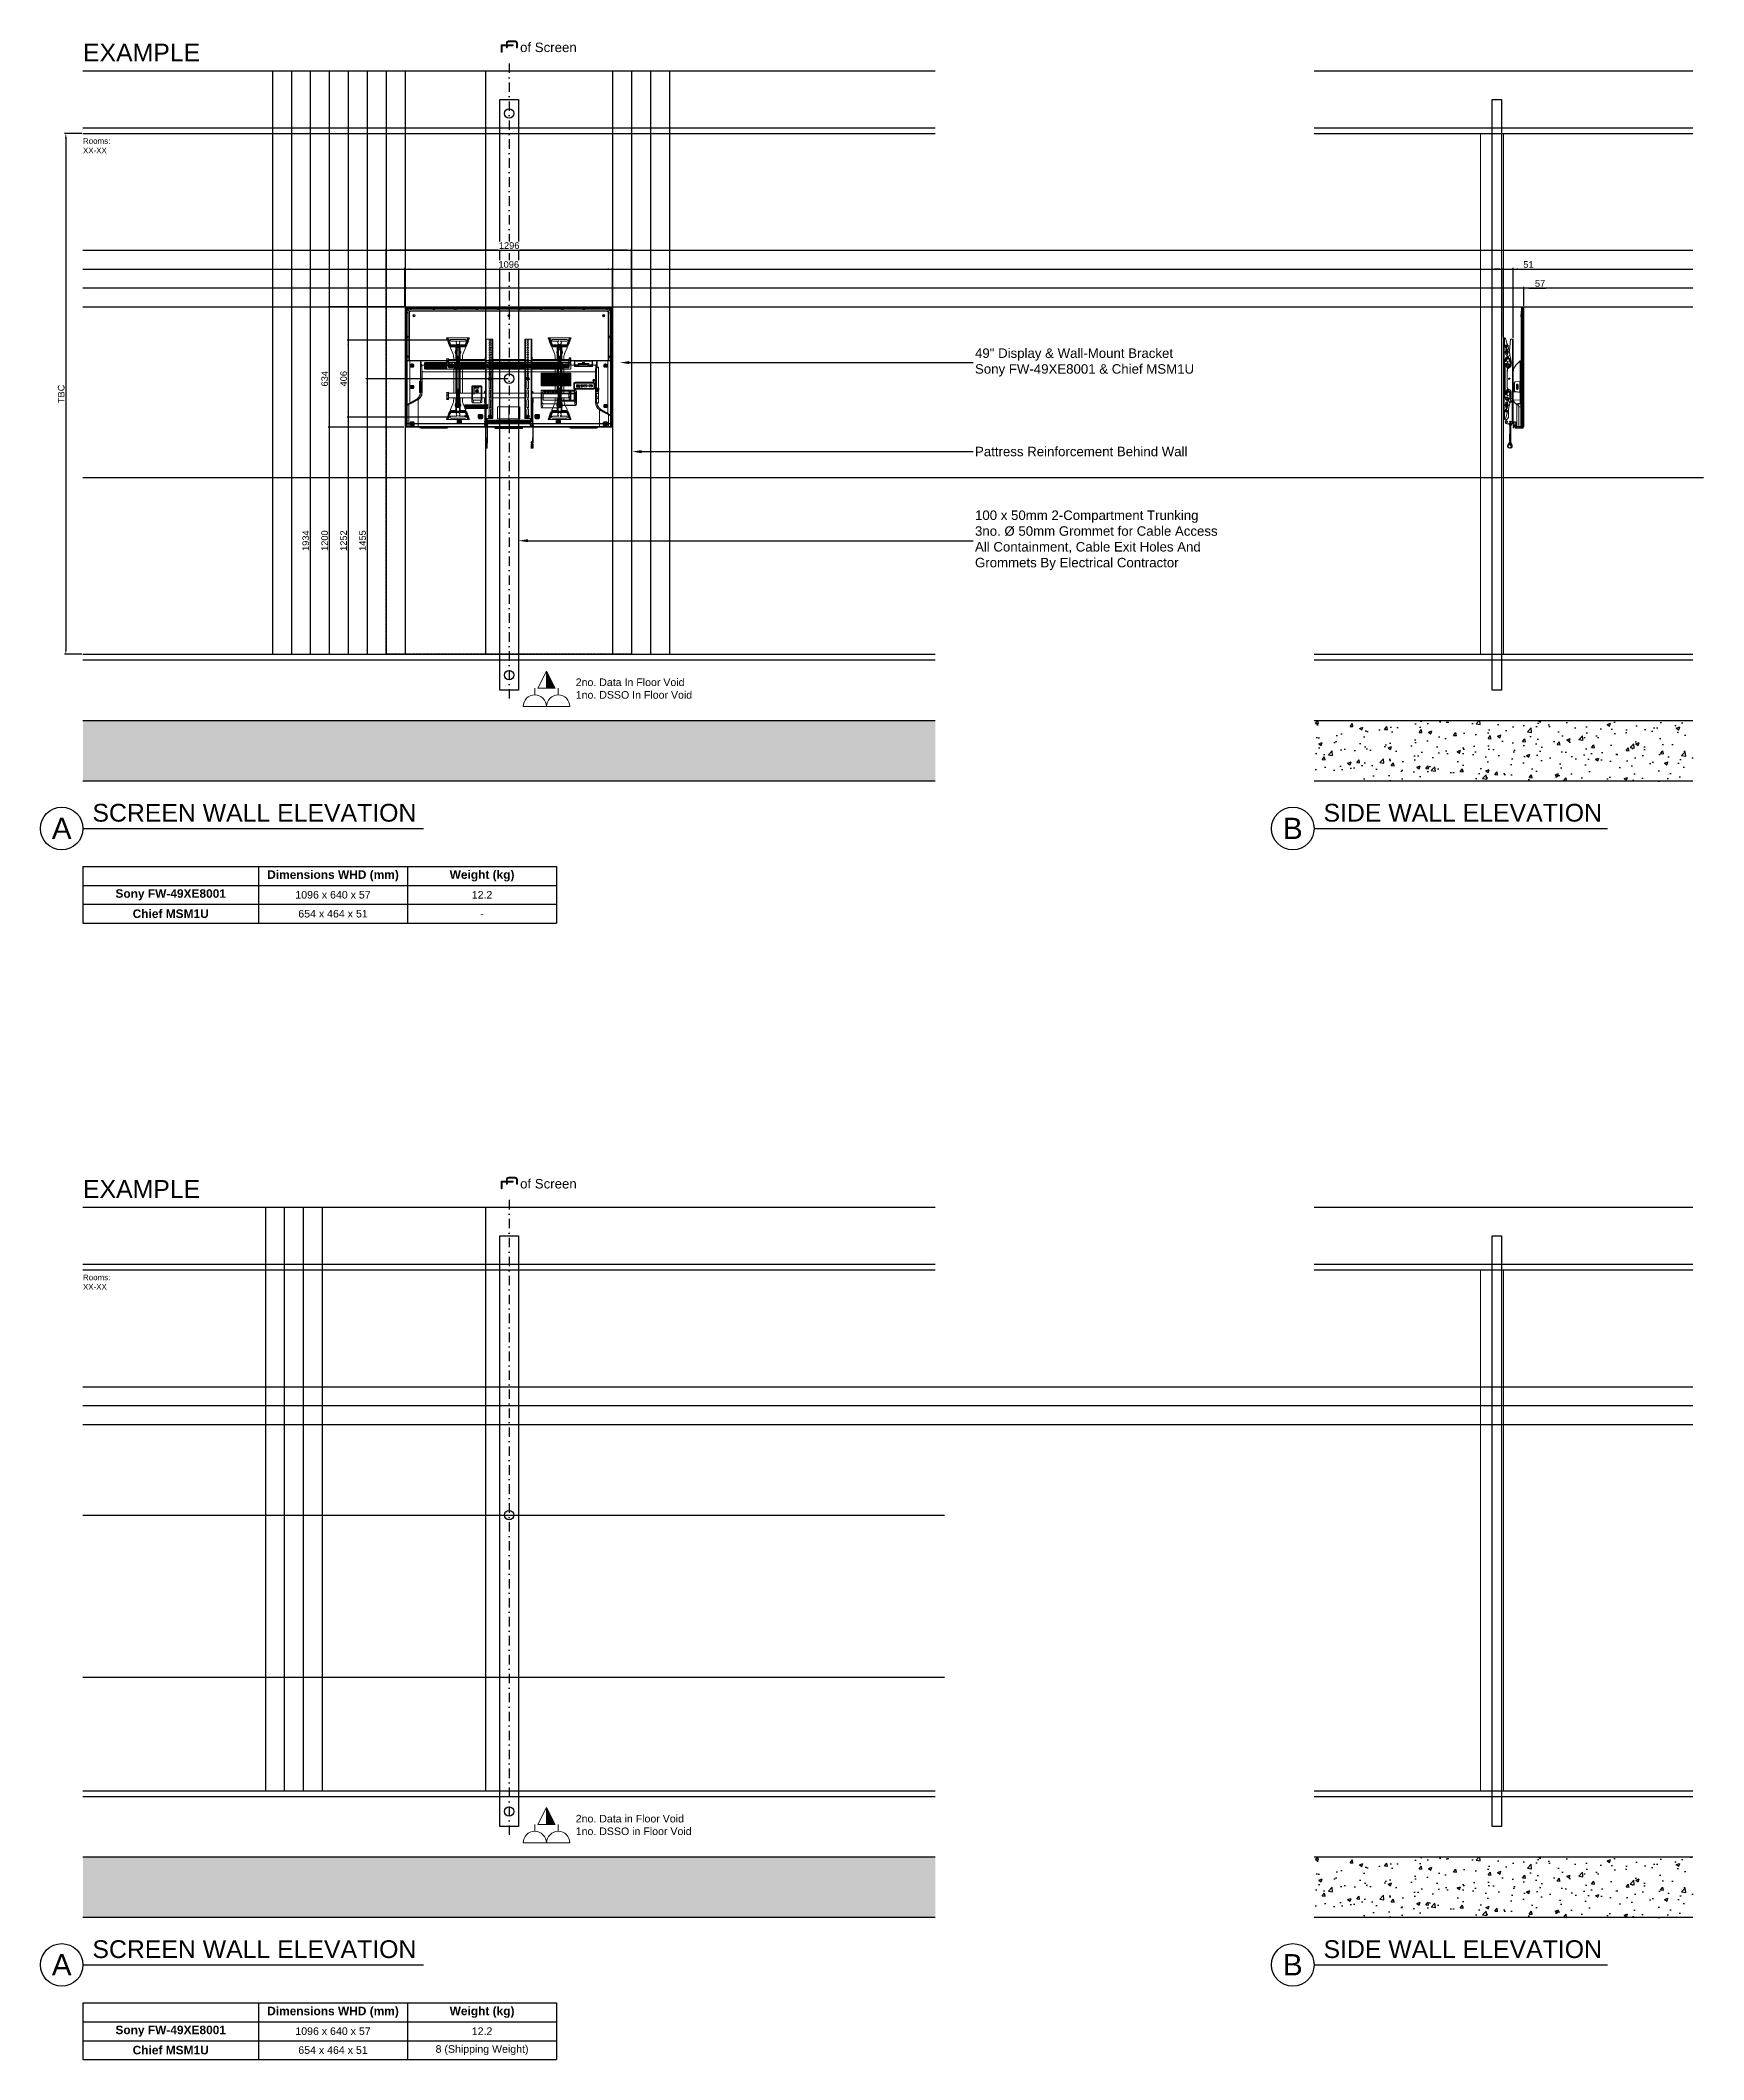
# Model space of a CAD drawing. Header units: millimetres. Extents: x -71336 to -33468, y -26189 to 22712.
# Drawn here: x -71336 to -62554, y -26189 to -15528 of the extents above; entities that cross this region are included whole.
import ezdxf
from ezdxf import colors
from ezdxf.entities.mleader import LeaderData, LeaderLine
from ezdxf.math import Vec2, Vec3

# ---------------------------------------------------------------- set-up
doc = ezdxf.new("R2010")
doc.units = ezdxf.units.MM
doc.linetypes.add('AM_ISO02W050x2', pattern=[3.75, 3, -0.75])
doc.linetypes.add('DASHDOT', pattern=[1, 0.5, -0.25, 0, -0.25])
for name, color, linetype in [('SC - Containment', 30, 'Continuous'), ('SC - Dimensions', 1, 'Continuous'), ('SC - Layout', 252, 'Continuous'), ('SC - Power', 7, 'Continuous'), ('SC - Revision Cloud', 3, 'Continuous'), ('SC - Text', 7, 'Continuous')]:
    doc.layers.add(name, color=color, linetype=linetype)
doc.layers.add('SC - Equipment', color=7, linetype='Continuous', lineweight=13)
doc.layers.add('SC - Xlines', color=252, linetype='Continuous', plot=False)
doc.styles.add('ARIAL', font='arial.ttf')
doc.styles.get("Standard").update_dxf_attribs({"font": 'arial.ttf', "height": 35})
doc.dimstyles.new('MJC', dxfattribs={"dimscale": 25, "dimtxt": 35, "dimasz": 1, "dimexe": 0.25, "dimexo": 0.25, "dimgap": 0.25, "dimtad": 1, "dimdec": 0, "dimzin": 0, "dimdsep": 46, "dimtxsty": 'Standard', "dimcen": 0.09, "dimclrd": 1, "dimclre": 1, "dimclrt": 7, "dimadec": 0, "dimazin": 0, "dimtfac": 1, "dimtdec": 0, "dimtofl": 0, "dimtmove": 0, "dimatfit": 3, "dimfxl": 1, "dimtolj": 1, "dimtzin": 0, "dimarcsym": 0})

msp = doc.modelspace()

# ---------------------------------------------------------------- texts
at = {"layer": 'SC - Text', "ltscale": 5, "char_height": 105.88734, "width": 4370.85706, "attachment_point": 4, "rotation": 270}
for insert in [(-68847.304, -15518.771), (-68847.304, -21518.771)]:
    msp.add_mtext('{\\f@Arial Unicode MS|b0|i0|c0|p34;℄}', dxfattribs=dict(at, insert=insert))
at = {"layer": 'SC - Text', "ltscale": 5, "char_height": 50, "attachment_point": 4, "style": 'ARIAL'}
for insert in [(-68803.226, -15564.677), (-68803.226, -21564.677)]:
    msp.add_mtext_dynamic_manual_height_columns('of Screen', width=456.26871, gutter_width=750, heights=[0], dxfattribs=dict(at, insert=insert))
at = {"layer": 'SC - Text'}
for s, insert, char_height, width, attachment_point in [('Rooms:\\PXX-XX', (-71111.022, -16043.851), 30, 1370.05816, 1), ('{\\f@Arial Unicode MS|b0|i0|c0|p34;2no. Data In Floor Void\\P1no. DSSO In Floor Void}', (-68509.585, -18950.168), 40, 651.71356, 4), ('{\\f@Arial Unicode MS|b0|i0|c0|p34;SCREEN WALL ELEVATION}', (-71061.136, -19606.252), 93.75, 3171.38699, 4), ('{\\f@Arial Unicode MS|b0|i0|c0|p34;SIDE WALL ELEVATION}', (-64561.136, -19606.161), 93.75, 3171.38699, 4), ('Rooms:\\PXX-XX', (-71111.022, -22043.851), 30, 1370.05816, 1), ('{\\f@Arial Unicode MS|b0|i0|c0|p34;2no. Data in Floor Void\\P1no. DSSO in Floor Void}', (-68509.585, -24950.168), 40, 651.71356, 4), ('{\\f@Arial Unicode MS|b0|i0|c0|p34;SCREEN WALL ELEVATION}', (-71061.136, -25606.252), 93.75, 3171.38699, 4), ('{\\f@Arial Unicode MS|b0|i0|c0|p34;SIDE WALL ELEVATION}', (-64561.136, -25606.161), 93.75, 3171.38699, 4)]:
    msp.add_mtext(s, dxfattribs=dict(at, insert=insert, char_height=char_height, width=width, attachment_point=attachment_point))
at = {"layer": 'SC - Text', "char_height": 112.5, "attachment_point": 5}
for s, insert in [('\\pxqc;A', (-71223.522, -19688.196)), ('\\pxqc;B', (-64723.522, -19688.104)), ('\\pxqc;A', (-71223.522, -25688.196)), ('\\pxqc;B', (-64723.522, -25688.104))]:
    msp.add_mtext_dynamic_manual_height_columns(s, width=82.5, gutter_width=150, heights=[0], dxfattribs=dict(at, insert=insert))
at = {"layer": 'SC - Xlines', "char_height": 93.75, "attachment_point": 7, "style": 'ARIAL'}
for insert in [(-71111.023, -15638.854), (-71111.023, -21638.854)]:
    msp.add_mtext('\\A1;{\\fSansSerif|b0|i0|c2|p2;EXAMPLE}', dxfattribs=dict(at, insert=insert))

# ---------------------------------------------------------------- blocks, each defined once
blk = doc.blocks.new('DATA SYMBOL')
at = {"layer": 'SC - Equipment'}
blk.add_hatch(color=256, dxfattribs=at).paths.add_polyline_path([(45, 0), (0, 90), (0, 0)])
blk.add_line((0, 90), (0, 0), dxfattribs=at)
blk.add_lwpolyline([(0, 90), (0, 90), (45, 0), (-45, 0)], close=True, dxfattribs=at)
blk = doc.blocks.new('DSSO SYMBOL')
at = {"layer": 'SC - Equipment'}
for p, q in [((-123, 0), (123, 0)), ((-62, 62), (-62, 97)), ((62, 62), (62, 97))]:
    blk.add_line(p, q, dxfattribs=at)
for centre in [(-62, 0), (62, 0)]:
    blk.add_arc(centre, 61.5, 0, 180, dxfattribs=at)
blk = doc.blocks.new('POWER DATA')
at = {"layer": 'SC - Revision Cloud'}
for name, p in [('DATA SYMBOL', (0, 97)), ('DSSO SYMBOL', (0, 0))]:
    blk.add_blockref(name, p, dxfattribs=at)
blk = doc.blocks.new('*U112')
at = {"layer": 'SC - Xlines', "ltscale": 5}
blk.add_lwpolyline([(0, 1540), (0, -1540)], dxfattribs=at)
blk = doc.blocks.new('*U113')
at = {"layer": 'SC - Xlines', "color": 0, "linetype": 'ByBlock', "lineweight": -2, "transparency": 16777216}
for p in [(-300, 0), (-200, 0), (-100, 0), (0, 0)]:
    blk.add_blockref('*U112', p, dxfattribs=at)
blk = doc.blocks.new('*U114')
at = {"layer": 'SC - Xlines', "ltscale": 5}
blk.add_lwpolyline([(-4250, 0), (4250, 0)], dxfattribs=at)
blk = doc.blocks.new('*U115')
at = {"layer": 'SC - Xlines', "color": 0, "linetype": 'ByBlock', "lineweight": -2, "transparency": 16777216}
for p in [(0, 200), (0, 100), (0, 0)]:
    blk.add_blockref('*U114', p, dxfattribs=at)
blk = doc.blocks.new('*T158')
at = {"layer": 'SC - Text', "color": 0, "linetype": 'ByBlock', "lineweight": -2, "ltscale": 5, "transparency": 16777216}
for p, q in [((0, 0), (2500, 0)), ((0, 0), (0, -300)), ((927, 0), (927, -300)), ((1713, 0), (1713, -300)), ((2500, 0), (2500, -300)), ((0, -100), (2500, -100)), ((0, -200), (2500, -200)), ((0, -300), (2500, -300))]:
    blk.add_line(p, q, dxfattribs=at)
at = {"layer": 'SC - Text', "color": 0, "ltscale": 5, "transparency": 16777216, "attachment_point": 5}
for s, insert, char_height, width in [('{\\fArial|b1|i0|c0|p34;Dimensions WHD (mm)}', (1320, -50), 45, 786.39), ('{\\fArial|b1|i0|c0|p34;Weight (kg)}', (2107, -50), 45, 786.39), ('{\\fArial|b1|i0|c0|p34;Sony FW-49XE8001}', (463, -150), 45, 926.86), ('1096 x 640 x 57', (1320, -150), 40, 786.39), ('12.2', (2107, -150), 40, 786.39), ('{\\fArial|b1|i0|c0|p34;Chief MSM1U}', (463, -250), 45, 926.86), ('654 x 464 x 51', (1320, -250), 40, 786.39), ('8 (Shipping Weight)', (2107, -250), 40, 786.39)]:
    blk.add_mtext(s, dxfattribs=dict(at, insert=insert, char_height=char_height, width=width))
blk = doc.blocks.new('SONY FW-49XE8001 - BACK')
at = {"layer": 'SC - Equipment', "color": 251, "true_color": 0x636466, "transparency": 33554495}
for points in [[(-547, 640), (-547, 640), (-547, 640), (-547, 640), (-547, 640), (-547, 640), (-547, 640), (-547, 640), (-547, 640), (-547, 640), (-547, 640), (-547, 640), (-547, 640), (-547, 640), (-547, 640, 0.264341), (-547, 640), (-547, 640), (-547, 640), (-547, 640), (-547, 640), (-547, 640), (-547, 640), (-547, 640), (-547, 640), (-547, 640), (-548, 640), (-548, 640), (-548, 640), (-548, 640), (-548, 640), (-548, 640), (-548, 641), (-548, 641), (-548, 641), (-548, 640)], [(546, 7, 0.339074), (547, 7, 0.414307), (548, 8), (548, 639, 0.414035), (547, 640), (547, 640, 0.414129), (547, 640, 0.414235), (546, 641), (-547, 641, 0.414203), (-548, 640, 0.394513), (-547, 640)], [(-548, 640, -0.198974), (-546, 639), (-528, 621, -0.198713), (-528, 621), (-528, 358)], [(-547, 7, -0.349751), (-547, 7, -0.414221), (-548, 8), (-548, 639, -0.414141), (-548, 640), (-547, 640, -0.184459), (-546, 639), (-528, 621, 0.198958), (-528, 621), (528, 621, 0.199415), (528, 621), (546, 639, -0.198938), (547, 640, 0.199), (546, 639), (528, 621, 0.19808), (528, 621), (528, 358)], [(-548, 639, -0.031833), (-548, 640), (-548, 640), (-548, 640), (-548, 640), (-548, 640), (-548, 640), (-548, 640), (-548, 640), (-548, 640), (-548, 640), (-548, 640), (-548, 640), (-548, 640)], [(-547, 640, 0.056648), (-547, 640, -0.138624), (-547, 640, -0.304431), (-547, 641)], [(-542, 635), (-542, 636), (-542, 636), (-546, 639, 0.139602), (-547, 640)], [(547, 640, 0.137492), (547, 640, 0.304348), (546, 641)], [(547, 640), (547, 641), (547, 641), (547, 641), (547, 640), (547, 640), (547, 640), (547, 640), (547, 640), (547, 640), (547, 640), (547, 640), (547, 640), (547, 640), (547, 640), (547, 640), (547, 640), (547, 640), (547, 640), (547, 640, 0.229455), (547, 640), (547, 640), (547, 640), (547, 640), (547, 640), (547, 640), (547, 640), (547, 640), (547, 640), (547, 640), (547, 640), (547, 640), (547, 640), (547, 640), (547, 640)], [(547, 640), (547, 640, 0.05642), (547, 640)], [(547, 639, 0.047972), (547, 640), (547, 640), (547, 640), (547, 640), (547, 640), (547, 640), (547, 640), (547, 640), (547, 640), (547, 640), (547, 640), (547, 640), (547, 640), (547, 640), (547, 640), (547, 640), (547, 640), (547, 640), (547, 640), (547, 640), (547, 640), (547, 640), (547, 640), (547, 640), (547, 640), (547, 640), (547, 640), (547, 640), (547, 640), (547, 640), (547, 640), (547, 640), (547, 640), (547, 640), (547, 640)], [(547, 640, 0.011242), (547, 640, 0.010233), (547, 640)], [(-547, 639, 0.199037), (-548, 639), (-548, 639)], [(525, 358), (525, 614, 0.415584), (520, 619), (-521, 619, 0.415538), (-525, 614), (-525, 358)], [(524, 358), (524, 614), (525, 614, 0.413697), (520, 619), (-520, 619, 0.413723), (-525, 614), (-524, 614), (-524, 358)], [(-391, 631), (-391, 629, -0.414153), (-392, 628), (-399, 628, -0.414325), (-400, 629), (-401, 629)], [(-278, 631), (-278, 629, -0.414153), (-279, 628), (-286, 628, -0.414322), (-287, 629), (-288, 629)], [(-165, 631), (-165, 629, -0.414163), (-166, 628), (-173, 628, -0.414322), (-174, 629), (-174, 631)], [(-52, 631), (-52, 629, -0.414163), (-53, 628), (-60, 628, -0.414312), (-61, 629), (-61, 631)], [(52, 631), (52, 629, 0.414312), (53, 628), (60, 628, 0.414153), (61, 629), (61, 631)], [(165, 631), (165, 629, 0.414322), (166, 628), (173, 628, 0.414153), (174, 629), (174, 631)], [(278, 631), (278, 629, 0.414325), (279, 628), (286, 628, 0.414153), (287, 629), (287, 631)], [(391, 631), (391, 629, 0.414235), (392, 628), (399, 628, 0.414189), (400, 629), (400, 631)], [(546, 639, -0.198905), (547, 639), (548, 639)], [(-538, 488), (-536, 488, -0.414117), (-535, 487), (-534, 487)], [(-538, 478), (-536, 478, 0.414107), (-535, 480), (-535, 487), (-536, 487), (-536, 480), (-534, 480)], [(538, 488), (536, 488, 0.414208), (535, 487), (535, 480, 0.414198), (536, 478), (538, 478)], [(540, 353, 0.416169), (535, 358), (527, 358), (527, 358), (527, 358), (527, 358), (527, 358), (527, 358), (527, 358), (527, 358), (527, 358), (527, 358), (527, 358), (527, 358), (527, 358), (527, 358), (527, 358), (526, 358), (526, 358), (526, 358), (526, 358), (526, 358), (526, 358), (526, 358), (526, 358), (526, 358), (526, 358), (526, 358), (526, 358), (525, 358), (525, 358), (-526, 358), (-526, 358), (-526, 358), (-526, 358), (-526, 358), (-526, 358), (-526, 358), (-526, 358), (-526, 358), (-527, 358), (-527, 358), (-527, 358), (-527, 358), (-527, 358), (-527, 358), (-527, 358), (-527, 358), (-527, 358), (-527, 358), (-527, 358), (-527, 358), (-527, 358), (-527, 358), (-527, 358), (-527, 358), (-527, 358), (-527, 358), (-527, 358), (-528, 358), (-536, 358, 0.416137), (-540, 353), (-540, 11), (-540, 11), (-540, 11), (-540, 10), (-540, 10), (-540, 10), (-540, 10), (-540, 10), (-540, 10), (-540, 10), (-540, 10), (-540, 10), (-540, 10), (-540, 10), (-540, 9), (-540, 9), (-540, 9), (-540, 9), (-540, 9), (-540, 9), (-540, 9), (-540, 9), (-540, 9), (-540, 9), (-540, 9), (-540, 9), (-539, 9), (-539, 8), (-539, 8), (-539, 8), (-539, 8), (-539, 8), (-539, 8), (-539, 8), (-539, 8), (-539, 8), (-539, 8), (-539, 8), (-539, 8), (-538, 8), (-538, 8), (-538, 8), (-538, 8), (-538, 8), (-538, 8), (-538, 8), (-538, 8), (-538, 8), (-538, 8, 0.009915), (-537, 8), (-537, 8)], [(-523, 358, -0.012037), (-535, 358), (-535, 358), (-535, 358), (-536, 358), (-536, 358), (-536, 358), (-536, 358), (-536, 358), (-536, 358), (-537, 358), (-537, 358), (-537, 358), (-537, 358), (-537, 358), (-537, 358), (-538, 358), (-538, 357), (-538, 357), (-538, 357), (-538, 357), (-538, 357), (-538, 357), (-539, 357), (-539, 357), (-539, 357), (-539, 357), (-539, 357), (-539, 356), (-539, 356), (-539, 356), (-539, 356), (-539, 356), (-540, 356), (-540, 356), (-540, 356), (-540, 355), (-540, 355), (-540, 355), (-540, 355), (-540, 355), (-540, 355), (-540, 355), (-540, 354), (-540, 354), (-540, 354), (-540, 354), (-540, 354), (-540, 354), (-540, 354), (-540, 353), (-540, 353), (-540, 353), (-540, 11), (-540, 11), (-540, 11), (-540, 11), (-540, 11), (-540, 10), (-540, 10), (-540, 10), (-540, 10), (-540, 10), (-540, 10), (-540, 10), (-540, 10), (-540, 10), (-540, 10), (-540, 9), (-540, 9), (-540, 9), (-540, 9), (-540, 9), (-540, 9), (-540, 9), (-540, 9), (-540, 9), (-540, 9), (-540, 9), (-539, 9), (-539, 9), (-539, 8), (-539, 8), (-539, 8), (-539, 8), (-539, 8), (-539, 8), (-539, 8), (-539, 8), (-539, 8), (-539, 9), (-539, 9), (-539, 9), (-539, 9), (-539, 9), (-539, 9), (-539, 9), (-539, 9), (-539, 9), (-539, 9), (-539, 9), (-539, 9), (-539, 9), (-539, 9), (-539, 9), (-539, 9), (-539, 10), (-539, 10), (-539, 10), (-539, 10), (-539, 10), (-539, 10), (-539, 10), (-539, 10), (-539, 10), (-539, 10), (-539, 11)], [(-538, 383), (-536, 383, -0.414098), (-535, 382), (-534, 382)], [(-538, 373), (-536, 373, 0.414153), (-535, 375), (-535, 382), (-536, 382), (-536, 375), (-534, 375)], [(535, 357, -0.011528), (522, 357), (-523, 357, -0.011714), (-536, 357)], [(-508, 339), (-513, 339, 0.417116), (-518, 334), (-519, 334), (-519, 329), (-518, 329), (-518, 334), (-518, 334), (-518, 334), (-518, 329), (-518, 329, 0.414881), (-513, 324), (-509, 324, 0.414927), (-503, 329), (-503, 329, -0.417095), (-508, 324), (-513, 324, -0.417099), (-518, 329), (-518, 329), (-518, 334)], [(479, 98, -0.277173), (459, 138), (459, 298), (-459, 298), (-459, 192), (-458, 192), (-458, 298), (-458, 298), (-458, 301), (-458, 304), (-459, 307), (-459, 310), (-459, 312), (-459, 315), (-459, 317), (-459, 319), (-459, 322), (-460, 324), (-460, 326), (-460, 328), (-460, 330), (-461, 332), (-461, 334), (-461, 334), (-461, 334), (-461, 334), (-461, 334), (-461, 334), (-461, 334), (-461, 334), (-461, 333), (-461, 333), (-461, 333), (-461, 333), (-461, 333), (-461, 333), (-462, 333), (-462, 333), (-462, 333), (-462, 333), (-462, 333), (-462, 333), (-462, 333), (-462, 333), (-466, 355), (-466, 249), (-466, 249), (-466, 249), (-466, 249), (-466, 249), (-466, 249), (-466, 249), (-466, 249), (-466, 249), (-466, 249), (-466, 249), (-466, 249), (-466, 249), (-466, 249), (-466, 249), (-466, 249), (-466, 249), (-466, 249), (-466, 249), (-466, 249), (-466, 249), (-466, 249), (-466, 249), (-466, 248), (-466, 248), (-466, 248), (-466, 248), (-466, 248), (-466, 248), (-466, 248), (-466, 248), (-466, 248), (-466, 248), (-466, 249), (-466, 249), (-466, 249), (-466, 249), (-466, 249), (-466, 249), (-466, 249), (-466, 249), (-466, 249)], [(-319, 325, -0.290128), (-318, 325), (-318, 326), (-318, 327), (-318, 327), (-318, 328), (-318, 329), (-318, 330), (-318, 330), (-318, 331), (-318, 331), (-318, 332), (-318, 332), (-318, 332), (-318, 333), (-318, 333), (-318, 333), (-318, 333), (-318, 333), (-318, 333), (-318, 333), (-318, 333), (-318, 333), (-318, 333), (-318, 333), (-318, 333), (-318, 333), (-318, 333), (-318, 333), (-318, 333), (-319, 333), (-319, 333), (-319, 333), (-327, 333), (-327, 333), (-327, 333), (-327, 333), (-327, 333), (-327, 333), (-327, 333), (-327, 333), (-327, 333), (-327, 333), (-327, 333), (-327, 333), (-327, 332), (-330, 332), (-330, 333), (-330, 333), (-330, 333), (-330, 333), (-330, 333), (-330, 333), (-330, 333), (-330, 333), (-330, 333), (-330, 333), (-330, 333), (-330, 333), (-332, 333), (-332, 333), (-332, 333), (-332, 333), (-332, 333), (-332, 333), (-332, 333), (-332, 333), (-332, 333), (-332, 333), (-332, 333), (-332, 333), (-332, 332), (-335, 332), (-335, 333), (-335, 333), (-335, 333), (-335, 333), (-335, 333), (-335, 333), (-335, 333), (-335, 333), (-335, 333), (-335, 333), (-335, 333), (-335, 333), (-337, 333), (-337, 333), (-337, 333), (-337, 333), (-337, 333), (-337, 333), (-337, 333), (-337, 333), (-337, 333), (-337, 333), (-337, 333), (-337, 333), (-337, 332), (-340, 332), (-340, 333), (-340, 333), (-340, 333), (-340, 333), (-340, 333), (-340, 333), (-340, 333), (-340, 333), (-340, 333), (-340, 333), (-340, 333), (-340, 333), (-342, 333), (-342, 333), (-342, 333), (-342, 333), (-342, 333), (-342, 333), (-342, 333), (-342, 333), (-342, 333), (-342, 333), (-342, 333), (-342, 333), (-342, 332), (-345, 332), (-345, 333), (-345, 333), (-345, 333), (-345, 333), (-345, 333), (-345, 333), (-345, 333), (-345, 333), (-345, 333), (-345, 333), (-345, 333), (-345, 333), (-347, 333), (-347, 333), (-347, 333), (-347, 333), (-347, 333), (-347, 333), (-347, 333), (-347, 333), (-347, 333), (-347, 333), (-347, 333), (-347, 333), (-347, 332), (-350, 332), (-350, 333), (-350, 333), (-350, 333), (-350, 333), (-350, 333), (-350, 333), (-350, 333), (-350, 333), (-350, 333), (-350, 333), (-350, 333), (-350, 333), (-352, 333), (-352, 333), (-352, 333), (-352, 333), (-352, 333), (-352, 333), (-352, 333), (-352, 333), (-352, 333), (-352, 333), (-352, 333), (-352, 333), (-352, 332), (-355, 332), (-355, 333), (-355, 333), (-355, 333), (-355, 333), (-355, 333), (-355, 333), (-355, 333), (-355, 333), (-355, 333), (-355, 333), (-355, 333), (-355, 333), (-357, 333), (-357, 333), (-357, 333), (-357, 333), (-357, 333), (-357, 333), (-357, 333), (-357, 333), (-357, 333), (-357, 333), (-357, 333), (-357, 333), (-357, 332), (-360, 332), (-360, 333), (-360, 333), (-360, 333), (-360, 333), (-360, 333), (-360, 333), (-360, 333), (-360, 333), (-360, 333), (-360, 333), (-360, 333), (-360, 333), (-362, 333), (-362, 333), (-362, 333), (-362, 333), (-362, 333), (-362, 333), (-362, 333), (-362, 333), (-362, 333), (-362, 333), (-362, 333), (-362, 333), (-362, 332), (-365, 332), (-365, 333), (-365, 333), (-365, 333), (-365, 333), (-365, 333), (-365, 333), (-365, 333), (-365, 333), (-365, 333), (-365, 333), (-365, 333), (-365, 333), (-367, 333), (-367, 333), (-367, 333), (-367, 333), (-367, 333), (-367, 333), (-367, 333), (-367, 333), (-367, 333), (-367, 333), (-367, 333), (-367, 333), (-367, 332), (-370, 332), (-370, 333), (-370, 333), (-370, 333), (-370, 333), (-370, 333), (-370, 333), (-370, 333), (-370, 333), (-370, 333), (-370, 333), (-370, 333), (-370, 333), (-372, 333), (-372, 333), (-372, 333), (-372, 333), (-372, 333), (-372, 333), (-372, 333), (-372, 333), (-372, 333), (-372, 333), (-372, 333), (-372, 333), (-372, 332), (-375, 332), (-375, 333), (-375, 333), (-375, 333), (-375, 333), (-375, 333), (-375, 333), (-375, 333), (-375, 333), (-375, 333), (-375, 333), (-375, 333), (-375, 333), (-377, 333), (-377, 333), (-377, 333), (-377, 333), (-377, 333), (-377, 333), (-377, 333), (-377, 333), (-377, 333), (-377, 333), (-377, 333), (-377, 333), (-377, 332), (-380, 332), (-380, 333), (-380, 333), (-380, 333), (-380, 333), (-380, 333), (-380, 333), (-380, 333), (-380, 333), (-380, 333), (-380, 333), (-380, 333), (-380, 333), (-382, 333), (-382, 333), (-382, 333), (-382, 333), (-382, 333), (-382, 333), (-382, 333), (-382, 333), (-382, 333), (-382, 333), (-382, 333), (-382, 333), (-382, 332), (-385, 332), (-385, 333), (-385, 333), (-385, 333), (-385, 333), (-385, 333), (-385, 333), (-385, 333), (-385, 333), (-385, 333), (-385, 333), (-385, 333), (-385, 333), (-387, 333), (-387, 333), (-387, 333), (-387, 333), (-387, 333), (-387, 333), (-387, 333), (-387, 333), (-387, 333), (-387, 333), (-387, 333), (-387, 333), (-387, 332), (-390, 332), (-390, 333), (-390, 333), (-390, 333), (-390, 333), (-390, 333), (-390, 333), (-390, 333), (-390, 333), (-390, 333), (-390, 333), (-390, 333), (-390, 333), (-392, 333), (-392, 333), (-392, 333), (-392, 333), (-392, 333), (-392, 333), (-392, 333), (-392, 333), (-392, 333), (-392, 333), (-392, 333), (-392, 333), (-392, 332), (-395, 332), (-395, 333), (-395, 333), (-395, 333), (-395, 333), (-395, 333), (-395, 333), (-395, 333), (-395, 333), (-395, 333), (-395, 333), (-395, 333), (-395, 333), (-397, 333), (-397, 333), (-397, 333), (-397, 333), (-397, 333), (-397, 333), (-397, 333), (-397, 333), (-397, 333), (-397, 333), (-397, 333), (-397, 333), (-397, 332), (-400, 332), (-400, 333), (-400, 333), (-400, 333), (-400, 333), (-400, 333), (-400, 333), (-400, 333), (-400, 333), (-400, 333), (-400, 333), (-400, 333), (-400, 333), (-402, 333), (-402, 333), (-402, 333), (-402, 333), (-402, 333), (-402, 333), (-402, 333), (-402, 333), (-402, 333), (-402, 333), (-402, 333), (-402, 333), (-402, 332), (-405, 332), (-405, 333), (-405, 333), (-405, 333), (-405, 333), (-405, 333), (-405, 333), (-405, 333), (-405, 333), (-405, 333), (-405, 333), (-405, 333), (-405, 333), (-407, 333), (-407, 333), (-407, 333), (-407, 333), (-407, 333), (-407, 333), (-407, 333), (-407, 333), (-407, 333), (-407, 333), (-407, 333), (-407, 333), (-407, 332), (-410, 332), (-410, 333), (-410, 333), (-410, 333), (-410, 333), (-410, 333), (-410, 333), (-410, 333), (-410, 333), (-410, 333), (-410, 333), (-410, 333), (-410, 333), (-412, 333), (-412, 333), (-412, 333), (-412, 333), (-412, 333), (-412, 333), (-412, 333), (-412, 333), (-412, 333), (-412, 333), (-412, 333), (-412, 333), (-412, 332), (-415, 332), (-415, 333), (-415, 333), (-415, 333), (-415, 333), (-415, 333), (-415, 333), (-415, 333), (-415, 333), (-415, 333), (-415, 333), (-415, 333), (-415, 333), (-417, 333), (-417, 333), (-417, 333), (-417, 333), (-417, 333), (-417, 333), (-417, 333), (-417, 333), (-417, 333), (-417, 333), (-417, 333), (-417, 333), (-417, 332), (-420, 332), (-420, 333), (-420, 333), (-420, 333), (-420, 333), (-420, 333), (-420, 333), (-420, 333), (-420, 333), (-420, 333), (-420, 333), (-420, 333), (-420, 333), (-422, 333), (-422, 333), (-422, 333), (-422, 333), (-422, 333), (-422, 333), (-422, 333), (-422, 333), (-422, 333), (-422, 333), (-422, 333), (-422, 333), (-422, 332), (-425, 332), (-425, 333), (-425, 333), (-425, 333), (-425, 333), (-425, 333), (-425, 333), (-425, 333), (-425, 333), (-425, 333), (-425, 333), (-425, 333), (-425, 333), (-427, 333), (-427, 333), (-427, 333), (-427, 333), (-427, 333), (-427, 333), (-427, 333), (-427, 333), (-427, 333), (-427, 333), (-427, 333), (-427, 333), (-427, 332), (-430, 332), (-430, 333), (-430, 333), (-430, 333), (-430, 333), (-430, 333), (-430, 333), (-430, 333), (-430, 333), (-430, 333), (-430, 333), (-430, 333), (-430, 333), (-432, 333), (-432, 333), (-432, 333), (-432, 333), (-432, 333), (-432, 333), (-432, 333), (-432, 333), (-432, 333), (-432, 333), (-432, 333), (-432, 333), (-432, 332), (-435, 332), (-435, 333), (-435, 333), (-435, 333), (-435, 333), (-435, 333), (-435, 333), (-435, 333), (-435, 333), (-435, 333), (-435, 333), (-435, 333), (-435, 333), (-437, 333), (-437, 333), (-437, 333), (-437, 333), (-437, 333), (-437, 333), (-437, 333), (-437, 333), (-437, 333), (-437, 333), (-437, 333), (-437, 333), (-437, 332), (-440, 332), (-440, 333), (-440, 333), (-440, 333), (-440, 333), (-440, 333), (-440, 333), (-440, 333), (-440, 333), (-440, 333), (-440, 333), (-440, 333), (-440, 333), (-445, 333), (-445, 333), (-445, 333), (-445, 333), (-445, 333), (-445, 333), (-445, 333), (-445, 333), (-445, 333), (-445, 333), (-445, 333), (-445, 333), (-445, 333), (-445, 333), (-445, 334), (-445, 344), (-445, 344), (-445, 344), (-445, 344), (-445, 344), (-445, 344), (-445, 344), (-445, 344), (-445, 344), (-445, 344), (-445, 344), (-445, 344), (-445, 344), (-445, 344), (-445, 344), (-445, 344), (-445, 344), (-445, 344), (-445, 345), (-445, 345), (-445, 345), (-445, 345), (-445, 345), (-445, 345), (-444, 345), (-444, 345), (-444, 345), (-444, 345), (-444, 346), (-444, 346), (-444, 346), (-444, 346), (-444, 346), (-444, 346), (-444, 346), (-444, 346), (-444, 346), (-443, 346), (-443, 346), (-443, 347), (-443, 347), (-443, 347), (-443, 347), (-443, 347), (-442, 347), (-442, 347), (-442, 347), (-442, 347), (-442, 347), (-442, 347), (-442, 347), (-441, 347), (-441, 347), (-441, 347), (-441, 347), (-441, 347), (-441, 347), (-440, 347), (-440, 347), (-440, 347), (-440, 347), (-440, 347), (322, 347), (322, 347), (322, 347), (322, 347), (323, 347), (323, 347), (323, 347), (323, 347), (323, 347), (323, 347), (324, 347), (324, 347), (324, 347), (324, 347), (324, 347), (324, 347), (324, 347), (325, 347), (325, 347), (325, 347), (325, 347), (325, 347), (325, 347), (325, 346), (326, 346), (326, 346), (326, 346), (326, 346), (326, 346), (326, 346), (326, 346), (326, 346), (326, 346), (326, 346), (327, 345), (327, 345), (327, 345), (327, 345), (327, 345), (327, 345), (327, 345), (327, 345), (327, 345), (327, 345), (327, 344), (327, 344), (327, 344), (327, 344), (327, 344), (327, 344), (327, 344), (327, 344), (327, 344), (327, 344), (327, 344), (327, 344), (327, 344), (327, 344), (327, 344), (327, 344), (327, 344), (327, 344), (327, 334), (327, 333), (327, 333), (327, 333), (327, 333), (327, 333), (327, 333), (327, 333), (327, 333), (327, 333), (327, 333), (327, 333), (327, 333), (327, 333), (327, 333), (318, 333), (318, 332), (318, 331), (318, 331), (318, 330), (318, 329), (318, 328), (318, 328), (318, 327), (318, 327), (318, 326), (318, 325), (318, 325), (318, 325), (318, 325), (318, 325), (318, 324), (318, 324), (318, 324), (318, 324), (318, 324), (318, 323), (318, 323), (318, 323), (318, 323), (318, 323), (318, 323), (317, 323), (317, 322), (317, 322), (317, 322), (317, 322), (317, 322), (317, 322), (317, 321), (317, 321), (316, 321), (316, 321), (316, 321), (316, 321), (316, 321), (316, 320), (315, 320), (315, 320), (315, 320), (315, 320), (315, 320), (315, 320), (314, 320), (314, 320), (314, 320), (314, 320), (314, 320), (313, 320), (313, 320), (313, 319), (313, 319), (313, 319), (312, 319), (312, 319), (312, 319)], [(-440, 313), (-440, 313), (-440, 313), (-441, 313), (-441, 313), (-441, 313), (-441, 313), (-441, 313), (-441, 313), (-441, 313), (-442, 313), (-442, 313), (-442, 313), (-442, 313), (-442, 313), (-442, 313), (-442, 313), (-443, 313), (-443, 313), (-443, 314), (-443, 314), (-443, 314), (-443, 314), (-443, 314), (-443, 314), (-444, 314), (-444, 314), (-444, 314), (-444, 314), (-444, 315), (-444, 315), (-444, 315), (-444, 315), (-444, 315), (-444, 315), (-445, 315), (-445, 316), (-445, 316), (-445, 316), (-445, 316), (-445, 316), (-445, 316), (-445, 317), (-445, 317), (-445, 317), (-445, 317), (-445, 317), (-445, 317), (-445, 318), (-445, 318), (-445, 318), (-445, 318), (-445, 318), (-445, 318), (-445, 318), (-445, 318), (-445, 318), (-445, 318), (-445, 318), (-445, 318), (-445, 318), (-445, 318), (-445, 318), (-445, 318), (-445, 318), (-445, 317), (-445, 317), (-445, 317), (-445, 317), (-445, 317), (-445, 317), (-445, 316), (-445, 316), (-445, 316), (-444, 316), (-444, 316), (-444, 316), (-444, 316), (-444, 315), (-444, 315), (-444, 315), (-444, 315), (-444, 315), (-444, 315), (-444, 315), (-444, 314), (-444, 314), (-443, 314), (-443, 314), (-443, 314), (-443, 314), (-443, 314), (-443, 314), (-443, 314), (-443, 314), (-442, 313), (-442, 313), (-442, 313), (-442, 313), (-442, 313), (-442, 313), (-442, 313), (-441, 313), (-441, 313), (-441, 313), (-441, 313), (-441, 313), (-441, 313), (-441, 313), (-440, 313), (-440, 313), (-440, 313), (-440, 313, 0.000825), (-440, 313), (-440, 347)], [(-437, 313), (-437, 313), (-437, 313), (-437, 313), (-437, 313), (-437, 313), (-437, 313), (-437, 313), (-437, 313), (-437, 313), (-437, 313), (-437, 313), (-437, 313), (-438, 313), (-438, 326), (-439, 326), (-439, 313), (-440, 313), (-440, 313), (-440, 313), (-440, 313), (-440, 313), (-440, 313), (-440, 313), (-440, 313), (-440, 313), (-440, 313), (-440, 313), (-440, 313), (322, 313), (322, 313), (322, 313), (323, 313), (323, 313), (323, 313), (323, 313), (323, 313), (323, 313), (323, 313), (324, 313), (324, 313), (324, 313), (324, 313), (324, 313), (324, 313), (324, 314), (325, 314), (325, 314), (325, 314), (325, 314), (325, 314), (325, 314), (325, 314), (325, 314), (325, 314), (326, 314), (326, 315), (326, 315), (326, 315), (326, 315), (326, 315), (326, 315), (326, 315), (326, 315), (326, 316), (326, 316), (326, 316), (327, 316), (327, 316), (327, 316), (327, 317), (327, 317), (327, 317), (327, 317), (327, 317), (327, 317), (327, 317), (327, 318), (327, 318, -0.000018), (327, 333), (327, 343), (327, 344), (327, 344), (327, 344), (327, 344), (327, 344), (327, 344), (327, 344), (327, 344), (327, 344), (327, 345), (327, 345), (326, 345), (326, 345), (326, 345), (326, 345), (326, 345), (326, 345), (326, 345), (326, 345), (326, 346), (326, 346), (326, 346), (326, 346), (325, 346), (325, 346), (325, 346), (325, 346), (325, 346), (325, 346), (325, 346), (325, 346), (324, 347), (324, 347), (324, 347), (324, 347), (324, 347), (324, 347), (324, 347), (323, 347), (323, 347), (323, 347), (323, 347), (323, 347), (322, 347), (322, 347), (322, 347), (322, 347), (322, 347), (-440, 347, 0.006363), (-440, 347, 0.006443), (-440, 347), (-440, 347), (-440, 347), (-440, 347), (-440, 347), (-441, 347), (-441, 347), (-441, 347), (-441, 347), (-441, 347), (-441, 347), (-442, 347), (-442, 347), (-442, 347), (-442, 347), (-442, 346), (-442, 346), (-443, 346), (-443, 346), (-443, 346), (-443, 346), (-443, 346), (-443, 346), (-443, 346), (-443, 346), (-444, 346), (-444, 346), (-444, 346), (-444, 345), (-444, 345), (-444, 345), (-444, 345), (-444, 345), (-444, 345), (-444, 345), (-444, 345), (-444, 345), (-444, 345), (-444, 345), (-444, 344), (-445, 344), (-445, 344), (-445, 344), (-445, 344), (-445, 344), (-445, 344), (-445, 344), (-445, 344), (-445, 343), (-445, 333), (-445, 331), (-445, 330), (-445, 328), (-445, 327), (-445, 325), (-445, 324), (-445, 322), (-445, 321), (-445, 319), (-445, 318), (-445, 318), (-445, 317), (-445, 317), (-445, 317), (-445, 317), (-445, 317), (-445, 317), (-445, 317), (-444, 316), (-444, 316), (-444, 316), (-444, 316), (-444, 316), (-444, 316), (-444, 316), (-444, 315), (-444, 315), (-444, 315), (-444, 315), (-444, 315), (-444, 315), (-444, 315), (-443, 314), (-443, 314), (-443, 314), (-443, 314), (-443, 314), (-443, 314), (-443, 314), (-443, 314), (-443, 314), (-442, 314), (-442, 314), (-442, 313), (-442, 313), (-442, 313), (-442, 313), (-442, 313), (-441, 313), (-441, 313), (-441, 313), (-441, 313), (-441, 313), (-441, 313), (-441, 313), (-440, 313), (-440, 313), (-440, 313), (-440, 313), (-440, 313)], [(-445, 318, 0.001142), (-445, 318, 0.000766), (-445, 333, -0.000921), (-445, 333)], [(-440, 337), (-439, 337), (-439, 347), (-440, 347), (-440, 347), (-440, 347), (-440, 347), (-440, 347), (-440, 347), (-440, 347), (-440, 347), (-440, 347), (-440, 347), (-440, 347), (-440, 347, 0.032629), (-440, 347)], [(-308, 339), (-312, 341), (-312, 342), (-312, 342), (-313, 342), (-313, 342), (-313, 342), (-313, 341), (-313, 341), (-314, 341), (-314, 341), (-314, 341), (-314, 341), (-315, 341), (-315, 341), (-315, 341), (-315, 341), (-315, 341), (-316, 341), (-316, 341), (-316, 341), (-316, 341), (-316, 340), (-316, 340), (-317, 340), (-317, 340), (-317, 340), (-317, 340), (-317, 340), (-317, 340), (-317, 340), (-318, 340), (-318, 339), (-318, 339), (-318, 339), (-318, 339), (-318, 339), (-318, 339), (-318, 339), (-318, 339), (-318, 338), (-318, 338), (-318, 338), (-318, 338), (-318, 338), (-318, 338), (-318, 338), (-318, 337), (-319, 337), (-319, 337, 0.009197), (-319, 333), (-319, 333), (-319, 333), (-318, 333), (-318, 333), (-318, 333), (-318, 333), (-318, 333), (-318, 333), (-318, 333), (-318, 333), (-318, 333), (-318, 333), (-318, 333), (-318, 333), (-318, 333), (-318, 333), (-318, 333), (-318, 333), (-318, 333), (-318, 333), (-314, 332)], [(-318, 332, 0.001174), (-318, 333, 0.001671), (-318, 337, 0.308146), (-319, 337)], [(-319, 333, -0.000822), (-319, 333, 0.00052), (-319, 325), (-319, 325), (-319, 325), (-319, 325), (-319, 325), (-319, 324), (-318, 324), (-318, 324), (-318, 324), (-318, 324), (-318, 323), (-318, 323), (-318, 323), (-318, 323), (-318, 323), (-318, 323), (-318, 323), (-318, 322), (-318, 322), (-318, 322), (-317, 322), (-317, 322), (-317, 322), (-317, 321), (-317, 321), (-317, 321), (-317, 321), (-316, 321), (-316, 321), (-316, 321), (-316, 320), (-316, 320), (-316, 320), (-315, 320), (-315, 320), (-315, 320), (-315, 320), (-315, 320), (-314, 320), (-314, 320), (-314, 320), (-314, 320), (-314, 320), (-314, 320), (-313, 319), (-313, 319), (-313, 319), (-313, 319), (-313, 319), (-312, 319)], [(-299, 333), (-295, 337), (-295, 337), (-295, 337), (-295, 337), (-295, 337), (-295, 337), (-295, 338), (-295, 338), (-295, 338), (-295, 338), (-295, 338), (-295, 338), (-296, 338), (-296, 338), (-296, 338), (-296, 339), (-296, 339), (-296, 339), (-296, 339), (-296, 339), (-296, 339), (-296, 339), (-296, 339), (-297, 339), (-297, 339), (-297, 340), (-297, 340), (-297, 340), (-297, 340), (-297, 340), (-298, 340), (-298, 340), (-298, 340), (-298, 340), (-298, 340), (-298, 340), (-299, 340), (-299, 340), (-299, 340), (-299, 341), (-299, 341), (-300, 341), (-300, 341), (-300, 341), (-300, 341), (-300, 341), (-301, 341), (-301, 341, 0.000058), (-312, 341), (-312, 341), (-313, 341), (-313, 341), (-313, 341), (-313, 341), (-313, 341), (-314, 341), (-314, 341), (-314, 340), (-314, 340), (-314, 340), (-315, 340), (-315, 340), (-315, 340), (-315, 340), (-315, 340), (-315, 340), (-316, 340), (-316, 340), (-316, 340), (-316, 340), (-316, 340), (-316, 339), (-316, 339), (-316, 339), (-317, 339), (-317, 339), (-317, 339), (-317, 339), (-317, 339), (-317, 339), (-317, 339), (-317, 338), (-317, 338), (-317, 338), (-317, 338), (-318, 338), (-318, 338), (-318, 338), (-318, 338), (-318, 338), (-318, 337), (-318, 337), (-318, 337), (-318, 337), (-318, 337), (-318, 337), (-314, 333)], [(-314, 329), (-318, 325), (-318, 325), (-318, 325), (-318, 325), (-318, 324), (-318, 324), (-318, 324), (-318, 324), (-318, 324), (-318, 324), (-318, 324), (-318, 323), (-318, 323), (-317, 323), (-317, 323), (-317, 323), (-317, 323), (-317, 323), (-317, 322), (-317, 322), (-317, 322), (-317, 322), (-317, 322), (-316, 322), (-316, 322), (-316, 322), (-316, 321), (-316, 321), (-316, 321), (-316, 321), (-315, 321), (-315, 321), (-315, 321), (-315, 321), (-315, 321), (-315, 321), (-315, 320), (-314, 320), (-314, 320), (-314, 320), (-314, 320), (-314, 320), (-313, 320), (-313, 320), (-313, 320), (-313, 320), (-313, 320), (-313, 320), (-313, 320), (-312, 320), (-311, 320), (-310, 320), (-309, 320), (-308, 320), (-306, 320), (-305, 320), (-304, 320), (-303, 320), (-302, 320), (-301, 320), (-300, 320), (-300, 320), (-300, 320), (-300, 320), (-300, 320), (-300, 320), (-299, 320), (-299, 320), (-299, 320), (-299, 320), (-299, 320), (-299, 320), (-298, 320), (-298, 321), (-298, 321), (-298, 321), (-298, 321), (-298, 321), (-297, 321), (-297, 321), (-297, 321), (-297, 321), (-297, 321), (-297, 322), (-297, 322), (-296, 322), (-296, 322), (-296, 322), (-296, 322), (-296, 322), (-296, 322), (-296, 323), (-296, 323), (-296, 323), (-296, 323), (-295, 323), (-295, 323), (-295, 323), (-295, 324), (-295, 324), (-295, 324), (-295, 324), (-295, 324), (-295, 324), (-295, 324), (-295, 325), (-295, 325), (-295, 325), (-295, 325, -0.290081), (-294, 325)], [(-114, 325, -0.289854), (-114, 325), (-114, 326), (-114, 327), (-114, 327), (-114, 328), (-114, 329), (-114, 330), (-114, 330), (-114, 331), (-114, 331), (-114, 332), (-114, 332), (-114, 332), (-114, 333), (-114, 333), (-114, 333), (-114, 333), (-114, 333), (-114, 333), (-114, 333), (-114, 333), (-114, 333), (-114, 333), (-114, 333), (-114, 333), (-114, 333), (-114, 333), (-114, 333), (-114, 333), (-114, 333), (-114, 333), (-114, 333), (-123, 333), (-123, 333), (-123, 333), (-123, 333), (-123, 333), (-123, 333), (-123, 333), (-123, 333), (-123, 333), (-123, 333), (-123, 333), (-123, 333), (-123, 332), (-125, 332), (-126, 333), (-126, 333), (-126, 333), (-126, 333), (-126, 333), (-126, 333), (-126, 333), (-126, 333), (-126, 333), (-126, 333), (-126, 333), (-126, 333), (-128, 333), (-128, 333), (-128, 333), (-128, 333), (-128, 333), (-128, 333), (-128, 333), (-128, 333), (-128, 333), (-128, 333), (-128, 333), (-128, 333), (-128, 332), (-130, 332), (-131, 333), (-131, 333), (-131, 333), (-131, 333), (-131, 333), (-131, 333), (-131, 333), (-131, 333), (-131, 333), (-131, 333), (-131, 333), (-131, 333), (-133, 333), (-133, 333), (-133, 333), (-133, 333), (-133, 333), (-133, 333), (-133, 333), (-133, 333), (-133, 333), (-133, 333), (-133, 333), (-133, 333), (-133, 332), (-135, 332), (-136, 333), (-136, 333), (-136, 333), (-136, 333), (-136, 333), (-136, 333), (-136, 333), (-136, 333), (-136, 333), (-136, 333), (-136, 333), (-136, 333), (-138, 333), (-138, 333), (-138, 333), (-138, 333), (-138, 333), (-138, 333), (-138, 333), (-138, 333), (-138, 333), (-138, 333), (-138, 333), (-138, 333), (-138, 332), (-140, 332), (-141, 333), (-141, 333), (-141, 333), (-141, 333), (-141, 333), (-141, 333), (-141, 333), (-141, 333), (-141, 333), (-141, 333), (-141, 333), (-141, 333), (-143, 333), (-143, 333), (-143, 333), (-143, 333), (-143, 333), (-143, 333), (-143, 333), (-143, 333), (-143, 333), (-143, 333), (-143, 333), (-143, 333), (-143, 332), (-145, 332), (-146, 333), (-146, 333), (-146, 333), (-146, 333), (-146, 333), (-146, 333), (-146, 333), (-146, 333), (-146, 333), (-146, 333), (-146, 333), (-146, 333), (-148, 333), (-148, 333), (-148, 333), (-148, 333), (-148, 333), (-148, 333), (-148, 333), (-148, 333), (-148, 333), (-148, 333), (-148, 333), (-148, 333), (-148, 332), (-150, 332), (-151, 333), (-151, 333), (-151, 333), (-151, 333), (-151, 333), (-151, 333), (-151, 333), (-151, 333), (-151, 333), (-151, 333), (-151, 333), (-151, 333), (-153, 333), (-153, 333), (-153, 333), (-153, 333), (-153, 333), (-153, 333), (-153, 333), (-153, 333), (-153, 333), (-153, 333), (-153, 333), (-153, 333), (-153, 332), (-155, 332), (-156, 333), (-156, 333), (-156, 333), (-156, 333), (-156, 333), (-156, 333), (-156, 333), (-156, 333), (-156, 333), (-156, 333), (-156, 333), (-156, 333), (-158, 333), (-158, 333), (-158, 333), (-158, 333), (-158, 333), (-158, 333), (-158, 333), (-158, 333), (-158, 333), (-158, 333), (-158, 333), (-158, 333), (-158, 332), (-160, 332), (-161, 333), (-161, 333), (-161, 333), (-161, 333), (-161, 333), (-161, 333), (-161, 333), (-161, 333), (-161, 333), (-161, 333), (-161, 333), (-161, 333), (-163, 333), (-163, 333), (-163, 333), (-163, 333), (-163, 333), (-163, 333), (-163, 333), (-163, 333), (-163, 333), (-163, 333), (-163, 333), (-163, 333), (-163, 332), (-165, 332), (-166, 333), (-166, 333), (-166, 333), (-166, 333), (-166, 333), (-166, 333), (-166, 333), (-166, 333), (-166, 333), (-166, 333), (-166, 333), (-166, 333), (-168, 333), (-168, 333), (-168, 333), (-168, 333), (-168, 333), (-168, 333), (-168, 333), (-168, 333), (-168, 333), (-168, 333), (-168, 333), (-168, 333), (-168, 332), (-170, 332), (-171, 333), (-171, 333), (-171, 333), (-171, 333), (-171, 333), (-171, 333), (-171, 333), (-171, 333), (-171, 333), (-171, 333), (-171, 333), (-171, 333), (-173, 333), (-173, 333), (-173, 333), (-173, 333), (-173, 333), (-173, 333), (-173, 333), (-173, 333), (-173, 333), (-173, 333), (-173, 333), (-173, 333), (-173, 332), (-175, 332), (-176, 333), (-176, 333), (-176, 333), (-176, 333), (-176, 333), (-176, 333), (-176, 333), (-176, 333), (-176, 333), (-176, 333), (-176, 333), (-176, 333), (-178, 333), (-178, 333), (-178, 333), (-178, 333), (-178, 333), (-178, 333), (-178, 333), (-178, 333), (-178, 333), (-178, 333), (-178, 333), (-178, 333), (-178, 332), (-180, 332), (-181, 333), (-181, 333), (-181, 333), (-181, 333), (-181, 333), (-181, 333), (-181, 333), (-181, 333), (-181, 333), (-181, 333), (-181, 333), (-181, 333), (-183, 333), (-183, 333), (-183, 333), (-183, 333), (-183, 333), (-183, 333), (-183, 333), (-183, 333), (-183, 333), (-183, 333), (-183, 333), (-183, 333), (-183, 332), (-185, 332), (-186, 333), (-186, 333), (-186, 333), (-186, 333), (-186, 333), (-186, 333), (-186, 333), (-186, 333), (-186, 333), (-186, 333), (-186, 333), (-186, 333), (-188, 333), (-188, 333), (-188, 333), (-188, 333), (-188, 333), (-188, 333), (-188, 333), (-188, 333), (-188, 333), (-188, 333), (-188, 333), (-188, 333), (-188, 332), (-190, 332), (-191, 333), (-191, 333), (-191, 333), (-191, 333), (-191, 333), (-191, 333), (-191, 333), (-191, 333), (-191, 333), (-191, 333), (-191, 333), (-191, 333), (-193, 333), (-193, 333), (-193, 333), (-193, 333), (-193, 333), (-193, 333), (-193, 333), (-193, 333), (-193, 333), (-193, 333), (-193, 333), (-193, 333), (-193, 332), (-195, 332), (-196, 333), (-196, 333), (-196, 333), (-196, 333), (-196, 333), (-196, 333), (-196, 333), (-196, 333), (-196, 333), (-196, 333), (-196, 333), (-196, 333), (-198, 333), (-198, 333), (-198, 333), (-198, 333), (-198, 333), (-198, 333), (-198, 333), (-198, 333), (-198, 333), (-198, 333), (-198, 333), (-198, 333), (-198, 332), (-200, 332), (-201, 333), (-201, 333), (-201, 333), (-201, 333), (-201, 333), (-201, 333), (-201, 333), (-201, 333), (-201, 333), (-201, 333), (-201, 333), (-201, 333), (-203, 333), (-203, 333), (-203, 333), (-203, 333), (-203, 333), (-203, 333), (-203, 333), (-203, 333), (-203, 333), (-203, 333), (-203, 333), (-203, 333), (-203, 332), (-205, 332), (-206, 333), (-206, 333), (-206, 333), (-206, 333), (-206, 333), (-206, 333), (-206, 333), (-206, 333), (-206, 333), (-206, 333), (-206, 333), (-206, 333), (-208, 333), (-208, 333), (-208, 333), (-208, 333), (-208, 333), (-208, 333), (-208, 333), (-208, 333), (-208, 333), (-208, 333), (-208, 333), (-208, 333), (-208, 332), (-210, 332), (-211, 333), (-211, 333), (-211, 333), (-211, 333), (-211, 333), (-211, 333), (-211, 333), (-211, 333), (-211, 333), (-211, 333), (-211, 333), (-211, 333), (-213, 333), (-213, 333), (-213, 333), (-213, 333), (-213, 333), (-213, 333), (-213, 333), (-213, 333), (-213, 333), (-213, 333), (-213, 333), (-213, 333), (-213, 332), (-215, 332), (-216, 333), (-216, 333), (-216, 333), (-216, 333), (-216, 333), (-216, 333), (-216, 333), (-216, 333), (-216, 333), (-216, 333), (-216, 333), (-216, 333), (-218, 333), (-218, 333), (-218, 333), (-218, 333), (-218, 333), (-218, 333), (-218, 333), (-218, 333), (-218, 333), (-218, 333), (-218, 333), (-218, 333), (-218, 332), (-220, 332), (-221, 333), (-221, 333), (-221, 333), (-221, 333), (-221, 333), (-221, 333), (-221, 333), (-221, 333), (-221, 333), (-221, 333), (-221, 333), (-221, 333), (-223, 333), (-223, 333), (-223, 333), (-223, 333), (-223, 333), (-223, 333), (-223, 333), (-223, 333), (-223, 333), (-223, 333), (-223, 333), (-223, 333), (-223, 332), (-225, 332), (-226, 333), (-226, 333), (-226, 333), (-226, 333), (-226, 333), (-226, 333), (-226, 333), (-226, 333), (-226, 333), (-226, 333), (-226, 333), (-226, 333), (-228, 333), (-228, 333), (-228, 333), (-228, 333), (-228, 333), (-228, 333), (-228, 333), (-228, 333), (-228, 333), (-228, 333), (-228, 333), (-228, 333), (-228, 332), (-230, 332), (-231, 333), (-231, 333), (-231, 333), (-231, 333), (-231, 333), (-231, 333), (-231, 333), (-231, 333), (-231, 333), (-231, 333), (-231, 333), (-231, 333), (-233, 333), (-233, 333), (-233, 333), (-233, 333), (-233, 333), (-233, 333), (-233, 333), (-233, 333), (-233, 333), (-233, 333), (-233, 333), (-233, 333), (-233, 332), (-235, 332), (-236, 333), (-236, 333), (-236, 333), (-236, 333), (-236, 333), (-236, 333), (-236, 333), (-236, 333), (-236, 333), (-236, 333), (-236, 333), (-236, 333), (-238, 333), (-238, 333), (-238, 333), (-238, 333), (-238, 333), (-238, 333), (-238, 333), (-238, 333), (-238, 333), (-238, 333), (-238, 333), (-238, 333), (-238, 332), (-240, 332), (-241, 333), (-241, 333), (-241, 333), (-241, 333), (-241, 333), (-241, 333), (-241, 333), (-241, 333), (-241, 333), (-241, 333), (-241, 333), (-241, 333), (-243, 333), (-243, 333), (-243, 333), (-243, 333), (-243, 333), (-243, 333), (-243, 333), (-243, 333), (-243, 333), (-243, 333), (-243, 333), (-243, 333), (-243, 332), (-245, 332), (-246, 333), (-246, 333), (-246, 333), (-246, 333), (-246, 333), (-246, 333), (-246, 333), (-246, 333), (-246, 333), (-246, 333), (-246, 333), (-246, 333), (-248, 333), (-248, 333), (-248, 333), (-248, 333), (-248, 333), (-248, 333), (-248, 333), (-248, 333), (-248, 333), (-248, 333), (-248, 333), (-248, 333), (-248, 332), (-250, 332), (-251, 333), (-251, 333), (-251, 333), (-251, 333), (-251, 333), (-251, 333), (-251, 333), (-251, 333), (-251, 333), (-251, 333), (-251, 333), (-251, 333), (-253, 333), (-253, 333), (-253, 333), (-253, 333), (-253, 333), (-253, 333), (-253, 333), (-253, 333), (-253, 333), (-253, 333), (-253, 333), (-253, 333), (-253, 332), (-255, 332), (-256, 333), (-256, 333), (-256, 333), (-256, 333), (-256, 333), (-256, 333), (-256, 333), (-256, 333), (-256, 333), (-256, 333), (-256, 333), (-256, 333), (-258, 333), (-258, 333), (-258, 333), (-258, 333), (-258, 333), (-258, 333), (-258, 333), (-258, 333), (-258, 333), (-258, 333), (-258, 333), (-258, 333), (-258, 332), (-260, 332), (-261, 333), (-261, 333), (-261, 333), (-261, 333), (-261, 333), (-261, 333), (-261, 333), (-261, 333), (-261, 333), (-261, 333), (-261, 333), (-261, 333), (-263, 333), (-263, 333), (-263, 333), (-263, 333), (-263, 333), (-263, 333), (-263, 333), (-263, 333), (-263, 333), (-263, 333), (-263, 333), (-263, 333), (-263, 332), (-265, 332), (-266, 333), (-266, 333), (-266, 333), (-266, 333), (-266, 333), (-266, 333), (-266, 333), (-266, 333), (-266, 333), (-266, 333), (-266, 333), (-266, 333), (-268, 333), (-268, 333), (-268, 333), (-268, 333), (-268, 333), (-268, 333), (-268, 333), (-268, 333), (-268, 333), (-268, 333), (-268, 333), (-268, 333), (-268, 332), (-270, 332), (-271, 333), (-271, 333), (-271, 333), (-271, 333), (-271, 333), (-271, 333), (-271, 333), (-271, 333), (-271, 333), (-271, 333), (-271, 333), (-271, 333), (-273, 333), (-273, 333), (-273, 333), (-273, 333), (-273, 333), (-273, 333), (-273, 333), (-273, 333), (-273, 333), (-273, 333), (-273, 333), (-273, 333), (-273, 332), (-275, 332), (-276, 333), (-276, 333), (-276, 333), (-276, 333), (-276, 333), (-276, 333), (-276, 333), (-276, 333), (-276, 333), (-276, 333), (-276, 333), (-276, 333), (-278, 333), (-278, 333), (-278, 333), (-278, 333), (-278, 333), (-278, 333), (-278, 333), (-278, 333), (-278, 333), (-278, 333), (-278, 333), (-278, 333), (-278, 332), (-280, 332), (-281, 333), (-281, 333), (-281, 333), (-281, 333), (-281, 333), (-281, 333), (-281, 333), (-281, 333), (-281, 333), (-281, 333), (-281, 333), (-281, 333), (-283, 333), (-283, 333), (-283, 333), (-283, 333), (-283, 333), (-283, 333), (-283, 333), (-283, 333), (-283, 333), (-283, 333), (-283, 333), (-283, 333), (-283, 332), (-285, 332), (-286, 333), (-286, 333), (-286, 333), (-286, 333), (-286, 333), (-286, 333), (-286, 333), (-286, 333), (-286, 333), (-286, 333), (-286, 333), (-286, 333), (-294, 333), (-294, 332), (-294, 331), (-294, 331), (-294, 330), (-294, 329), (-294, 328), (-294, 328), (-294, 327), (-294, 327), (-294, 326), (-294, 325), (-294, 325), (-294, 325), (-294, 325), (-294, 325), (-294, 324), (-294, 324), (-294, 324), (-295, 324), (-295, 324), (-295, 323), (-295, 323), (-295, 323), (-295, 323), (-295, 323), (-295, 323), (-295, 323), (-295, 322), (-295, 322), (-295, 322), (-296, 322), (-296, 322), (-296, 322), (-296, 321), (-296, 321), (-296, 321), (-296, 321), (-296, 321), (-297, 321), (-297, 321), (-297, 320), (-297, 320), (-297, 320), (-297, 320), (-298, 320), (-298, 320), (-298, 320), (-298, 320), (-298, 320), (-299, 320), (-299, 320), (-299, 320), (-299, 320), (-299, 320), (-300, 319), (-300, 319), (-300, 319), (-300, 319), (-300, 319), (-301, 319), (-312, 319), (-312, 320), (-308, 324)], [(-304, 339), (-301, 341), (-301, 342), (-301, 342), (-300, 342), (-300, 342), (-300, 342), (-300, 341), (-299, 341), (-299, 341), (-299, 341), (-299, 341), (-299, 341), (-298, 341), (-298, 341), (-298, 341), (-298, 341), (-298, 341), (-297, 341), (-297, 341), (-297, 341), (-297, 341), (-297, 340), (-296, 340), (-296, 340), (-296, 340), (-296, 340), (-296, 340), (-296, 340), (-296, 340), (-296, 340), (-295, 340), (-295, 339), (-295, 339), (-295, 339), (-295, 339), (-295, 339), (-295, 339), (-295, 339), (-295, 339), (-295, 338), (-295, 338), (-295, 338), (-295, 338), (-295, 338), (-294, 338), (-294, 338), (-294, 337), (-294, 337), (-294, 337, -0.009015), (-294, 333), (-294, 333), (-294, 333), (-294, 333), (-295, 333), (-295, 333), (-295, 333), (-295, 333), (-295, 333), (-295, 333), (-295, 333), (-295, 333), (-295, 333), (-295, 333), (-295, 333), (-295, 333), (-295, 333), (-295, 333), (-295, 333), (-295, 333), (-295, 333), (-299, 332)], [(-299, 329), (-295, 325), (-295, 326), (-295, 326), (-295, 327), (-295, 327), (-295, 328), (-295, 329), (-295, 330), (-295, 330), (-295, 331), (-295, 332), (-295, 332), (-295, 332), (-295, 333), (-295, 333), (-295, 333), (-295, 333), (-295, 333), (-295, 333), (-295, 333), (-295, 333), (-295, 333), (-295, 333), (-295, 333), (-295, 333), (-295, 333), (-295, 333), (-295, 333), (-294, 333), (-294, 333), (-294, 333), (-294, 333, -0.00079), (-294, 333)], [(-294, 337, 0.307617), (-295, 337, 0.001754), (-295, 333, 0.000783), (-295, 332)], [(-130, 340, 0.169288), (-129, 341), (-128, 342)], [(-125, 344, -0.054185), (-125, 344), (-123, 344)], [(-104, 339), (-108, 341), (-108, 342), (-108, 342), (-108, 342), (-109, 342), (-109, 342), (-109, 341), (-109, 341), (-109, 341), (-110, 341), (-110, 341), (-110, 341), (-110, 341), (-111, 341), (-111, 341), (-111, 341), (-111, 341), (-111, 341), (-112, 341), (-112, 341), (-112, 341), (-112, 340), (-112, 340), (-112, 340), (-112, 340), (-113, 340), (-113, 340), (-113, 340), (-113, 340), (-113, 340), (-113, 340), (-113, 339), (-114, 339), (-114, 339), (-114, 339), (-114, 339), (-114, 339), (-114, 339), (-114, 339), (-114, 338), (-114, 338), (-114, 338), (-114, 338), (-114, 338), (-114, 338), (-114, 338), (-114, 337), (-114, 337), (-114, 337, 0.009197), (-114, 333), (-114, 333), (-114, 333), (-114, 333), (-114, 333), (-114, 333), (-114, 333), (-114, 333), (-114, 333), (-114, 333), (-114, 333), (-114, 333), (-114, 333), (-114, 333), (-114, 333), (-114, 333), (-114, 333), (-114, 333), (-114, 333), (-114, 333), (-114, 333), (-110, 332)], [(-95, 333), (-91, 337), (-91, 337), (-91, 337), (-91, 337), (-91, 337), (-91, 337), (-91, 338), (-91, 338), (-91, 338), (-91, 338), (-91, 338), (-91, 338), (-91, 338), (-91, 338), (-91, 338), (-92, 339), (-92, 339), (-92, 339), (-92, 339), (-92, 339), (-92, 339), (-92, 339), (-92, 339), (-92, 339), (-92, 339), (-93, 340), (-93, 340), (-93, 340), (-93, 340), (-93, 340), (-93, 340), (-93, 340), (-94, 340), (-94, 340), (-94, 340), (-94, 340), (-94, 340), (-95, 340), (-95, 340), (-95, 341), (-95, 341), (-95, 341), (-96, 341), (-96, 341), (-96, 341), (-96, 341), (-96, 341), (-97, 341, 0.000058), (-108, 341), (-108, 341), (-108, 341), (-109, 341), (-109, 341), (-109, 341), (-109, 341), (-109, 341), (-110, 341), (-110, 340), (-110, 340), (-110, 340), (-110, 340), (-110, 340), (-111, 340), (-111, 340), (-111, 340), (-111, 340), (-111, 340), (-111, 340), (-112, 340), (-112, 340), (-112, 340), (-112, 339), (-112, 339), (-112, 339), (-112, 339), (-113, 339), (-113, 339), (-113, 339), (-113, 339), (-113, 339), (-113, 339), (-113, 338), (-113, 338), (-113, 338), (-113, 338), (-113, 338), (-113, 338), (-113, 338), (-113, 338), (-113, 338), (-114, 337), (-114, 337), (-114, 337), (-114, 337), (-114, 337), (-114, 337), (-110, 333)], [(-114, 332, 0.00075), (-114, 333, 0.001671), (-114, 337, 0.308146), (-114, 337)], [(-114, 333, -0.00079), (-114, 333, 0.000498), (-114, 325), (-114, 325), (-114, 325), (-114, 325), (-114, 325), (-114, 324), (-114, 324), (-114, 324), (-114, 324), (-114, 324), (-114, 323), (-114, 323), (-114, 323), (-114, 323), (-114, 323), (-114, 323), (-114, 323), (-114, 322), (-113, 322), (-113, 322), (-113, 322), (-113, 322), (-113, 322), (-113, 321), (-113, 321), (-113, 321), (-112, 321), (-112, 321), (-112, 321), (-112, 321), (-112, 320), (-112, 320), (-111, 320), (-111, 320), (-111, 320), (-111, 320), (-111, 320), (-110, 320), (-110, 320), (-110, 320), (-110, 320), (-110, 320), (-109, 320), (-109, 320), (-109, 319), (-109, 319), (-109, 319), (-109, 319), (-108, 319), (-108, 319)], [(-110, 329), (-114, 325), (-114, 325), (-114, 325), (-114, 325), (-114, 324), (-114, 324), (-114, 324), (-114, 324), (-113, 324), (-113, 324), (-113, 324), (-113, 323), (-113, 323), (-113, 323), (-113, 323), (-113, 323), (-113, 323), (-113, 323), (-113, 322), (-113, 322), (-113, 322), (-112, 322), (-112, 322), (-112, 322), (-112, 322), (-112, 322), (-112, 321), (-112, 321), (-112, 321), (-111, 321), (-111, 321), (-111, 321), (-111, 321), (-111, 321), (-111, 321), (-111, 321), (-110, 320), (-110, 320), (-110, 320), (-110, 320), (-110, 320), (-109, 320), (-109, 320), (-109, 320), (-109, 320), (-109, 320), (-109, 320), (-109, 320), (-108, 320), (-108, 320), (-107, 320), (-106, 320), (-105, 320), (-103, 320), (-102, 320), (-101, 320), (-100, 320), (-99, 320), (-98, 320), (-96, 320), (-96, 320), (-96, 320), (-96, 320), (-96, 320), (-95, 320), (-95, 320), (-95, 320), (-95, 320), (-95, 320), (-95, 320), (-95, 320), (-94, 320), (-94, 320), (-94, 321), (-94, 321), (-94, 321), (-94, 321), (-93, 321), (-93, 321), (-93, 321), (-93, 321), (-93, 321), (-93, 321), (-92, 322), (-92, 322), (-92, 322), (-92, 322), (-92, 322), (-92, 322), (-92, 322), (-92, 322), (-92, 323), (-92, 323), (-91, 323), (-91, 323), (-91, 323), (-91, 323), (-91, 323), (-91, 324), (-91, 324), (-91, 324), (-91, 324), (-91, 324), (-91, 324), (-91, 324), (-91, 325), (-91, 325), (-91, 325), (-91, 325, -0.289875), (-90, 325)], [(90, 325, -0.290081), (91, 325), (91, 326), (91, 327), (91, 327), (91, 328), (91, 329), (91, 330), (91, 330), (91, 331), (91, 331), (91, 332), (91, 332), (91, 332), (91, 333), (91, 333), (91, 333), (91, 333), (90, 333), (90, 333), (90, 333), (90, 333), (90, 333), (90, 333), (90, 333), (90, 333), (90, 333), (90, 333), (90, 333), (90, 333), (90, 333), (90, 333), (90, 333), (81, 333), (81, 333), (81, 333), (81, 333), (81, 333), (81, 333), (81, 333), (81, 333), (81, 333), (81, 333), (81, 333), (81, 333), (81, 332), (79, 332), (79, 333), (79, 333), (79, 333), (79, 333), (79, 333), (79, 333), (79, 333), (79, 333), (79, 333), (78, 333), (78, 333), (78, 333), (76, 333), (76, 333), (76, 333), (76, 333), (76, 333), (76, 333), (76, 333), (76, 333), (76, 333), (76, 333), (76, 333), (76, 333), (76, 332), (74, 332), (74, 333), (74, 333), (74, 333), (74, 333), (74, 333), (74, 333), (74, 333), (74, 333), (73, 333), (73, 333), (73, 333), (73, 333), (71, 333), (71, 333), (71, 333), (71, 333), (71, 333), (71, 333), (71, 333), (71, 333), (71, 333), (71, 333), (71, 333), (71, 333), (71, 332), (69, 332), (69, 333), (69, 333), (69, 333), (69, 333), (69, 333), (69, 333), (69, 333), (69, 333), (69, 333), (68, 333), (68, 333), (68, 333), (66, 333), (66, 333), (66, 333), (66, 333), (66, 333), (66, 333), (66, 333), (66, 333), (66, 333), (66, 333), (66, 333), (66, 333), (66, 332), (64, 332), (64, 333), (64, 333), (64, 333), (64, 333), (64, 333), (64, 333), (64, 333), (64, 333), (64, 333), (63, 333), (63, 333), (63, 333), (61, 333), (61, 333), (61, 333), (61, 333), (61, 333), (61, 333), (61, 333), (61, 333), (61, 333), (61, 333), (61, 333), (61, 333), (61, 332), (59, 332), (59, 333), (59, 333), (59, 333), (59, 333), (59, 333), (59, 333), (59, 333), (59, 333), (59, 333), (58, 333), (58, 333), (58, 333), (56, 333), (56, 333), (56, 333), (56, 333), (56, 333), (56, 333), (56, 333), (56, 333), (56, 333), (56, 333), (56, 333), (56, 333), (56, 332), (54, 332), (54, 333), (54, 333), (54, 333), (54, 333), (54, 333), (54, 333), (54, 333), (54, 333), (54, 333), (53, 333), (53, 333), (53, 333), (51, 333), (51, 333), (51, 333), (51, 333), (51, 333), (51, 333), (51, 333), (51, 333), (51, 333), (51, 333), (51, 333), (51, 333), (51, 332), (49, 332), (49, 333), (49, 333), (49, 333), (49, 333), (49, 333), (49, 333), (49, 333), (49, 333), (49, 333), (48, 333), (48, 333), (48, 333), (46, 333), (46, 333), (46, 333), (46, 333), (46, 333), (46, 333), (46, 333), (46, 333), (46, 333), (46, 333), (46, 333), (46, 333), (46, 332), (44, 332), (44, 333), (44, 333), (44, 333), (44, 333), (44, 333), (44, 333), (44, 333), (44, 333), (44, 333), (43, 333), (43, 333), (43, 333), (41, 333), (41, 333), (41, 333), (41, 333), (41, 333), (41, 333), (41, 333), (41, 333), (41, 333), (41, 333), (41, 333), (41, 333), (41, 332), (39, 332), (39, 333), (39, 333), (39, 333), (39, 333), (39, 333), (39, 333), (39, 333), (38, 333), (38, 333), (38, 333), (38, 333), (38, 333), (36, 333), (36, 333), (36, 333), (36, 333), (36, 333), (36, 333), (36, 333), (36, 333), (36, 333), (36, 333), (36, 333), (36, 333), (36, 332), (34, 332), (34, 333), (34, 333), (34, 333), (34, 333), (34, 333), (34, 333), (34, 333), (34, 333), (34, 333), (33, 333), (33, 333), (33, 333), (31, 333), (31, 333), (31, 333), (31, 333), (31, 333), (31, 333), (31, 333), (31, 333), (31, 333), (31, 333), (31, 333), (31, 333), (31, 332), (29, 332), (29, 333), (29, 333), (29, 333), (29, 333), (29, 333), (29, 333), (29, 333), (29, 333), (29, 333), (28, 333), (28, 333), (28, 333), (26, 333), (26, 333), (26, 333), (26, 333), (26, 333), (26, 333), (26, 333), (26, 333), (26, 333), (26, 333), (26, 333), (26, 333), (26, 332), (24, 332), (24, 333), (24, 333), (24, 333), (24, 333), (24, 333), (24, 333), (24, 333), (24, 333), (24, 333), (23, 333), (23, 333), (23, 333), (21, 333), (21, 333), (21, 333), (21, 333), (21, 333), (21, 333), (21, 333), (21, 333), (21, 333), (21, 333), (21, 333), (21, 333), (21, 332), (19, 332), (19, 333), (19, 333), (19, 333), (19, 333), (19, 333), (19, 333), (19, 333), (19, 333), (19, 333), (18, 333), (18, 333), (18, 333), (16, 333), (16, 333), (16, 333), (16, 333), (16, 333), (16, 333), (16, 333), (16, 333), (16, 333), (16, 333), (16, 333), (16, 333), (16, 332), (14, 332), (14, 333), (14, 333), (14, 333), (14, 333), (14, 333), (14, 333), (14, 333), (14, 333), (14, 333), (13, 333), (13, 333), (13, 333), (11, 333), (11, 333), (11, 333), (11, 333), (11, 333), (11, 333), (11, 333), (11, 333), (11, 333), (11, 333), (11, 333), (11, 333), (11, 332), (9, 332), (9, 333), (9, 333), (9, 333), (9, 333), (9, 333), (9, 333), (9, 333), (8, 333), (8, 333), (8, 333), (8, 333), (8, 333), (6, 333), (6, 333), (6, 333), (6, 333), (6, 333), (6, 333), (6, 333), (6, 333), (6, 333), (6, 333), (6, 333), (6, 333), (6, 332), (4, 332), (4, 333), (4, 333), (4, 333), (4, 333), (4, 333), (4, 333), (4, 333), (4, 333), (4, 333), (3, 333), (3, 333), (3, 333), (1, 333), (1, 333), (1, 333), (1, 333), (1, 333), (1, 333), (1, 333), (1, 333), (1, 333), (1, 333), (1, 333), (1, 333), (1, 332), (-1, 332), (-1, 333), (-1, 333), (-1, 333), (-1, 333), (-1, 333), (-1, 333), (-1, 333), (-1, 333), (-1, 333), (-2, 333), (-2, 333), (-2, 333), (-4, 333), (-4, 333), (-4, 333), (-4, 333), (-4, 333), (-4, 333), (-4, 333), (-4, 333), (-4, 333), (-4, 333), (-4, 333), (-4, 333), (-4, 332), (-6, 332), (-6, 333), (-6, 333), (-6, 333), (-6, 333), (-6, 333), (-6, 333), (-6, 333), (-6, 333), (-6, 333), (-7, 333), (-7, 333), (-7, 333), (-9, 333), (-9, 333), (-9, 333), (-9, 333), (-9, 333), (-9, 333), (-9, 333), (-9, 333), (-9, 333), (-9, 333), (-9, 333), (-9, 333), (-9, 332), (-11, 332), (-11, 333), (-11, 333), (-11, 333), (-11, 333), (-11, 333), (-11, 333), (-11, 333), (-11, 333), (-11, 333), (-12, 333), (-12, 333), (-12, 333), (-14, 333), (-14, 333), (-14, 333), (-14, 333), (-14, 333), (-14, 333), (-14, 333), (-14, 333), (-14, 333), (-14, 333), (-14, 333), (-14, 333), (-14, 332), (-16, 332), (-16, 333), (-16, 333), (-16, 333), (-16, 333), (-16, 333), (-16, 333), (-16, 333), (-16, 333), (-16, 333), (-17, 333), (-17, 333), (-17, 333), (-19, 333), (-19, 333), (-19, 333), (-19, 333), (-19, 333), (-19, 333), (-19, 333), (-19, 333), (-19, 333), (-19, 333), (-19, 333), (-19, 333), (-19, 332), (-21, 332), (-21, 333), (-21, 333), (-21, 333), (-21, 333), (-21, 333), (-21, 333), (-21, 333), (-21, 333), (-21, 333), (-22, 333), (-22, 333), (-22, 333), (-24, 333), (-24, 333), (-24, 333), (-24, 333), (-24, 333), (-24, 333), (-24, 333), (-24, 333), (-24, 333), (-24, 333), (-24, 333), (-24, 333), (-24, 332), (-26, 332), (-26, 333), (-26, 333), (-26, 333), (-26, 333), (-26, 333), (-26, 333), (-26, 333), (-26, 333), (-26, 333), (-27, 333), (-27, 333), (-27, 333), (-29, 333), (-29, 333), (-29, 333), (-29, 333), (-29, 333), (-29, 333), (-29, 333), (-29, 333), (-29, 333), (-29, 333), (-29, 333), (-29, 333), (-29, 332), (-31, 332), (-31, 333), (-31, 333), (-31, 333), (-31, 333), (-31, 333), (-31, 333), (-31, 333), (-31, 333), (-31, 333), (-32, 333), (-32, 333), (-32, 333), (-34, 333), (-34, 333), (-34, 333), (-34, 333), (-34, 333), (-34, 333), (-34, 333), (-34, 333), (-34, 333), (-34, 333), (-34, 333), (-34, 333), (-34, 332), (-36, 332), (-36, 333), (-36, 333), (-36, 333), (-36, 333), (-36, 333), (-36, 333), (-36, 333), (-36, 333), (-36, 333), (-37, 333), (-37, 333), (-37, 333), (-39, 333), (-39, 333), (-39, 333), (-39, 333), (-39, 333), (-39, 333), (-39, 333), (-39, 333), (-39, 333), (-39, 333), (-39, 333), (-39, 333), (-39, 332), (-41, 332), (-41, 333), (-41, 333), (-41, 333), (-41, 333), (-41, 333), (-41, 333), (-41, 333), (-41, 333), (-41, 333), (-42, 333), (-42, 333), (-42, 333), (-44, 333), (-44, 333), (-44, 333), (-44, 333), (-44, 333), (-44, 333), (-44, 333), (-44, 333), (-44, 333), (-44, 333), (-44, 333), (-44, 333), (-44, 332), (-46, 332), (-46, 333), (-46, 333), (-46, 333), (-46, 333), (-46, 333), (-46, 333), (-46, 333), (-46, 333), (-46, 333), (-47, 333), (-47, 333), (-47, 333), (-49, 333), (-49, 333), (-49, 333), (-49, 333), (-49, 333), (-49, 333), (-49, 333), (-49, 333), (-49, 333), (-49, 333), (-49, 333), (-49, 333), (-49, 332), (-51, 332), (-51, 333), (-51, 333), (-51, 333), (-51, 333), (-51, 333), (-51, 333), (-51, 333), (-51, 333), (-51, 333), (-52, 333), (-52, 333), (-52, 333), (-54, 333), (-54, 333), (-54, 333), (-54, 333), (-54, 333), (-54, 333), (-54, 333), (-54, 333), (-54, 333), (-54, 333), (-54, 333), (-54, 333), (-54, 332), (-56, 332), (-56, 333), (-56, 333), (-56, 333), (-56, 333), (-56, 333), (-56, 333), (-56, 333), (-56, 333), (-56, 333), (-57, 333), (-57, 333), (-57, 333), (-59, 333), (-59, 333), (-59, 333), (-59, 333), (-59, 333), (-59, 333), (-59, 333), (-59, 333), (-59, 333), (-59, 333), (-59, 333), (-59, 333), (-59, 332), (-61, 332), (-61, 333), (-61, 333), (-61, 333), (-61, 333), (-61, 333), (-61, 333), (-61, 333), (-61, 333), (-61, 333), (-62, 333), (-62, 333), (-62, 333), (-64, 333), (-64, 333), (-64, 333), (-64, 333), (-64, 333), (-64, 333), (-64, 333), (-64, 333), (-64, 333), (-64, 333), (-64, 333), (-64, 333), (-64, 332), (-66, 332), (-66, 333), (-66, 333), (-66, 333), (-66, 333), (-66, 333), (-66, 333), (-66, 333), (-67, 333), (-67, 333), (-67, 333), (-67, 333), (-67, 333), (-69, 333), (-69, 333), (-69, 333), (-69, 333), (-69, 333), (-69, 333), (-69, 333), (-69, 333), (-69, 333), (-69, 333), (-69, 333), (-69, 333), (-69, 332), (-71, 332), (-71, 333), (-71, 333), (-71, 333), (-71, 333), (-71, 333), (-71, 333), (-71, 333), (-71, 333), (-71, 333), (-72, 333), (-72, 333), (-72, 333), (-74, 333), (-74, 333), (-74, 333), (-74, 333), (-74, 333), (-74, 333), (-74, 333), (-74, 333), (-74, 333), (-74, 333), (-74, 333), (-74, 333), (-74, 332), (-76, 332), (-76, 333), (-76, 333), (-76, 333), (-76, 333), (-76, 333), (-76, 333), (-76, 333), (-76, 333), (-76, 333), (-77, 333), (-77, 333), (-77, 333), (-79, 333), (-79, 333), (-79, 333), (-79, 333), (-79, 333), (-79, 333), (-79, 333), (-79, 333), (-79, 333), (-79, 333), (-79, 333), (-79, 333), (-79, 332), (-81, 332), (-81, 333), (-81, 333), (-81, 333), (-81, 333), (-81, 333), (-81, 333), (-81, 333), (-81, 333), (-81, 333), (-82, 333), (-82, 333), (-82, 333), (-90, 333), (-90, 332), (-90, 331), (-90, 331), (-90, 330), (-90, 329), (-90, 328), (-90, 328), (-90, 327), (-90, 327), (-90, 326), (-90, 325), (-90, 325), (-90, 325), (-90, 325), (-90, 325), (-90, 324), (-90, 324), (-90, 324), (-90, 324), (-90, 324), (-90, 323), (-91, 323), (-91, 323), (-91, 323), (-91, 323), (-91, 323), (-91, 323), (-91, 322), (-91, 322), (-91, 322), (-91, 322), (-91, 322), (-92, 322), (-92, 321), (-92, 321), (-92, 321), (-92, 321), (-92, 321), (-92, 321), (-93, 321), (-93, 320), (-93, 320), (-93, 320), (-93, 320), (-93, 320), (-94, 320), (-94, 320), (-94, 320), (-94, 320), (-94, 320), (-95, 320), (-95, 320), (-95, 320), (-95, 320), (-95, 319), (-96, 319), (-96, 319), (-96, 319), (-96, 319), (-96, 319), (-108, 319), (-108, 320), (-104, 324)], [(-100, 339), (-97, 341), (-97, 342), (-96, 342), (-96, 342), (-96, 342), (-96, 342), (-95, 341), (-95, 341), (-95, 341), (-95, 341), (-95, 341), (-94, 341), (-94, 341), (-94, 341), (-94, 341), (-94, 341), (-93, 341), (-93, 341), (-93, 341), (-93, 341), (-93, 341), (-92, 340), (-92, 340), (-92, 340), (-92, 340), (-92, 340), (-92, 340), (-92, 340), (-91, 340), (-91, 340), (-91, 340), (-91, 339), (-91, 339), (-91, 339), (-91, 339), (-91, 339), (-91, 339), (-91, 339), (-91, 339), (-91, 338), (-90, 338), (-90, 338), (-90, 338), (-90, 338), (-90, 338), (-90, 338), (-90, 337), (-90, 337), (-90, 337, -0.008903), (-90, 333), (-90, 333), (-90, 333), (-90, 333), (-90, 333), (-90, 333), (-90, 333), (-90, 333), (-91, 333), (-91, 333), (-91, 333), (-91, 333), (-91, 333), (-91, 333), (-91, 333), (-91, 333), (-91, 333), (-91, 333), (-91, 333), (-91, 333), (-91, 333), (-95, 332)], [(-95, 329), (-91, 325), (-91, 326), (-91, 326), (-91, 327), (-91, 327), (-91, 328), (-91, 329), (-91, 330), (-91, 330), (-91, 331), (-91, 332), (-91, 332), (-91, 332), (-91, 333), (-91, 333), (-91, 333), (-91, 333), (-91, 333), (-91, 333), (-91, 333), (-91, 333), (-91, 333), (-91, 333), (-91, 333), (-90, 333), (-90, 333), (-90, 333), (-90, 333), (-90, 333), (-90, 333), (-90, 333), (-90, 333, -0.001184), (-90, 333)], [(-90, 337, 0.307612), (-91, 337, 0.001754), (-91, 333, 0.000816), (-91, 332)], [(-76, 344), (-75, 344, -0.166966), (-74, 344)], [(-69, 340), (-70, 340, -0.166999), (-71, 341)], [(71, 341, -0.167018), (70, 340), (69, 340)], [(74, 344, -0.166946), (75, 344), (76, 344)], [(100, 339), (96, 341), (96, 342), (96, 342), (96, 342), (96, 342), (95, 342), (95, 341), (95, 341), (95, 341), (95, 341), (94, 341), (94, 341), (94, 341), (94, 341), (93, 341), (93, 341), (93, 341), (93, 341), (93, 341), (92, 341), (92, 341), (92, 340), (92, 340), (92, 340), (92, 340), (92, 340), (91, 340), (91, 340), (91, 340), (91, 340), (91, 340), (91, 339), (91, 339), (91, 339), (91, 339), (90, 339), (90, 339), (90, 339), (90, 339), (90, 338), (90, 338), (90, 338), (90, 338), (90, 338), (90, 338), (90, 338), (90, 337), (90, 337), (90, 337, 0.009309), (90, 333), (90, 333), (90, 333), (90, 333), (90, 333), (90, 333), (90, 333), (90, 333), (90, 333), (90, 333), (90, 333), (90, 333), (90, 333), (90, 333), (90, 333), (91, 333), (91, 333), (91, 333), (91, 333), (91, 333), (91, 333), (94, 332)], [(91, 332, 0.000816), (91, 333, 0.001678), (91, 337, 0.30782), (90, 337)], [(90, 333, -0.000822), (90, 333, 0.000497), (90, 325), (90, 325), (90, 325), (90, 325), (90, 325), (90, 324), (90, 324), (90, 324), (90, 324), (90, 324), (90, 323), (90, 323), (90, 323), (90, 323), (90, 323), (90, 323), (91, 323), (91, 322), (91, 322), (91, 322), (91, 322), (91, 322), (91, 322), (91, 321), (91, 321), (92, 321), (92, 321), (92, 321), (92, 321), (92, 321), (92, 320), (93, 320), (93, 320), (93, 320), (93, 320), (93, 320), (94, 320), (94, 320), (94, 320), (94, 320), (94, 320), (95, 320), (95, 320), (95, 320), (95, 319), (95, 319), (95, 319), (96, 319), (96, 319), (96, 319)], [(109, 333), (113, 337), (113, 337), (113, 337), (113, 337), (113, 337), (113, 337), (113, 338), (113, 338), (113, 338), (113, 338), (113, 338), (113, 338), (113, 338), (113, 338), (113, 338), (113, 339), (113, 339), (112, 339), (112, 339), (112, 339), (112, 339), (112, 339), (112, 339), (112, 339), (112, 339), (112, 340), (111, 340), (111, 340), (111, 340), (111, 340), (111, 340), (111, 340), (111, 340), (110, 340), (110, 340), (110, 340), (110, 340), (110, 340), (109, 340), (109, 341), (109, 341), (109, 341), (109, 341), (108, 341), (108, 341), (108, 341), (108, 341), (108, 341, 0.000058), (96, 341), (96, 341), (96, 341), (96, 341), (95, 341), (95, 341), (95, 341), (95, 341), (95, 341), (94, 340), (94, 340), (94, 340), (94, 340), (94, 340), (94, 340), (93, 340), (93, 340), (93, 340), (93, 340), (93, 340), (93, 340), (92, 340), (92, 340), (92, 339), (92, 339), (92, 339), (92, 339), (92, 339), (92, 339), (91, 339), (91, 339), (91, 339), (91, 339), (91, 338), (91, 338), (91, 338), (91, 338), (91, 338), (91, 338), (91, 338), (91, 338), (91, 338), (91, 337), (91, 337), (91, 337), (91, 337), (91, 337), (91, 337), (94, 333)], [(114, 325, 0.290125), (113, 325), (113, 325), (113, 325), (113, 325), (113, 324), (113, 324), (113, 324), (113, 324), (113, 324), (113, 324), (113, 324), (113, 323), (113, 323), (113, 323), (113, 323), (113, 323), (113, 323), (113, 323), (112, 322), (112, 322), (112, 322), (112, 322), (112, 322), (112, 322), (112, 322), (112, 322), (112, 321), (111, 321), (111, 321), (111, 321), (111, 321), (111, 321), (111, 321), (111, 321), (110, 321), (110, 321), (110, 320), (110, 320), (110, 320), (110, 320), (109, 320), (109, 320), (109, 320), (109, 320), (109, 320), (109, 320), (108, 320), (108, 320), (108, 320), (108, 320), (107, 320), (105, 320), (104, 320), (103, 320), (102, 320), (101, 320), (100, 320), (98, 320), (97, 320), (96, 320), (96, 319), (108, 319), (108, 320), (104, 324)], [(104, 339), (108, 341), (108, 342), (108, 342), (108, 342), (108, 342), (108, 342), (109, 341), (109, 341), (109, 341), (109, 341), (110, 341), (110, 341), (110, 341), (110, 341), (110, 341), (111, 341), (111, 341), (111, 341), (111, 341), (111, 341), (112, 341), (112, 340), (112, 340), (112, 340), (112, 340), (112, 340), (112, 340), (113, 340), (113, 340), (113, 340), (113, 340), (113, 339), (113, 339), (113, 339), (113, 339), (113, 339), (113, 339), (114, 339), (114, 339), (114, 338), (114, 338), (114, 338), (114, 338), (114, 338), (114, 338), (114, 338), (114, 337), (114, 337), (114, 337, -0.008903), (114, 333), (114, 333), (114, 333), (114, 333), (114, 333), (114, 333), (114, 333), (114, 333), (114, 333), (114, 333), (114, 333), (114, 333), (113, 333), (113, 333), (113, 333), (113, 333), (113, 333), (113, 333), (113, 333), (113, 333), (113, 333), (109, 332)], [(294, 325, -0.290128), (295, 325), (295, 326), (295, 327), (295, 327), (295, 328), (295, 329), (295, 330), (295, 330), (295, 331), (295, 331), (295, 332), (295, 332), (295, 332), (295, 333), (295, 333), (295, 333), (295, 333), (295, 333), (295, 333), (295, 333), (295, 333), (295, 333), (294, 333), (294, 333), (294, 333), (294, 333), (294, 333), (294, 333), (294, 333), (294, 333), (294, 333), (294, 333), (285, 333), (285, 333), (285, 333), (285, 333), (285, 333), (285, 333), (285, 333), (285, 333), (285, 333), (285, 333), (285, 333), (285, 333), (285, 332), (283, 332), (283, 333), (283, 333), (283, 333), (283, 333), (283, 333), (283, 333), (283, 333), (283, 333), (283, 333), (283, 333), (283, 333), (283, 333), (280, 333), (280, 333), (280, 333), (280, 333), (280, 333), (280, 333), (280, 333), (280, 333), (280, 333), (280, 333), (280, 333), (280, 333), (280, 332), (278, 332), (278, 333), (278, 333), (278, 333), (278, 333), (278, 333), (278, 333), (278, 333), (278, 333), (278, 333), (278, 333), (278, 333), (278, 333), (275, 333), (275, 333), (275, 333), (275, 333), (275, 333), (275, 333), (275, 333), (275, 333), (275, 333), (275, 333), (275, 333), (275, 333), (275, 332), (273, 332), (273, 333), (273, 333), (273, 333), (273, 333), (273, 333), (273, 333), (273, 333), (273, 333), (273, 333), (273, 333), (273, 333), (273, 333), (270, 333), (270, 333), (270, 333), (270, 333), (270, 333), (270, 333), (270, 333), (270, 333), (270, 333), (270, 333), (270, 333), (270, 333), (270, 332), (268, 332), (268, 333), (268, 333), (268, 333), (268, 333), (268, 333), (268, 333), (268, 333), (268, 333), (268, 333), (268, 333), (268, 333), (268, 333), (265, 333), (265, 333), (265, 333), (265, 333), (265, 333), (265, 333), (265, 333), (265, 333), (265, 333), (265, 333), (265, 333), (265, 333), (265, 332), (263, 332), (263, 333), (263, 333), (263, 333), (263, 333), (263, 333), (263, 333), (263, 333), (263, 333), (263, 333), (263, 333), (263, 333), (263, 333), (260, 333), (260, 333), (260, 333), (260, 333), (260, 333), (260, 333), (260, 333), (260, 333), (260, 333), (260, 333), (260, 333), (260, 333), (260, 332), (258, 332), (258, 333), (258, 333), (258, 333), (258, 333), (258, 333), (258, 333), (258, 333), (258, 333), (258, 333), (258, 333), (258, 333), (258, 333), (255, 333), (255, 333), (255, 333), (255, 333), (255, 333), (255, 333), (255, 333), (255, 333), (255, 333), (255, 333), (255, 333), (255, 333), (255, 332), (253, 332), (253, 333), (253, 333), (253, 333), (253, 333), (253, 333), (253, 333), (253, 333), (253, 333), (253, 333), (253, 333), (253, 333), (253, 333), (250, 333), (250, 333), (250, 333), (250, 333), (250, 333), (250, 333), (250, 333), (250, 333), (250, 333), (250, 333), (250, 333), (250, 333), (250, 332), (248, 332), (248, 333), (248, 333), (248, 333), (248, 333), (248, 333), (248, 333), (248, 333), (248, 333), (248, 333), (248, 333), (248, 333), (248, 333), (245, 333), (245, 333), (245, 333), (245, 333), (245, 333), (245, 333), (245, 333), (245, 333), (245, 333), (245, 333), (245, 333), (245, 333), (245, 332), (243, 332), (243, 333), (243, 333), (243, 333), (243, 333), (243, 333), (243, 333), (243, 333), (243, 333), (243, 333), (243, 333), (243, 333), (243, 333), (240, 333), (240, 333), (240, 333), (240, 333), (240, 333), (240, 333), (240, 333), (240, 333), (240, 333), (240, 333), (240, 333), (240, 333), (240, 332), (238, 332), (238, 333), (238, 333), (238, 333), (238, 333), (238, 333), (238, 333), (238, 333), (238, 333), (238, 333), (238, 333), (238, 333), (238, 333), (235, 333), (235, 333), (235, 333), (235, 333), (235, 333), (235, 333), (235, 333), (235, 333), (235, 333), (235, 333), (235, 333), (235, 333), (235, 332), (233, 332), (233, 333), (233, 333), (233, 333), (233, 333), (233, 333), (233, 333), (233, 333), (233, 333), (233, 333), (233, 333), (233, 333), (233, 333), (230, 333), (230, 333), (230, 333), (230, 333), (230, 333), (230, 333), (230, 333), (230, 333), (230, 333), (230, 333), (230, 333), (230, 333), (230, 332), (228, 332), (228, 333), (228, 333), (228, 333), (228, 333), (228, 333), (228, 333), (228, 333), (228, 333), (228, 333), (228, 333), (228, 333), (228, 333), (225, 333), (225, 333), (225, 333), (225, 333), (225, 333), (225, 333), (225, 333), (225, 333), (225, 333), (225, 333), (225, 333), (225, 333), (225, 332), (223, 332), (223, 333), (223, 333), (223, 333), (223, 333), (223, 333), (223, 333), (223, 333), (223, 333), (223, 333), (223, 333), (223, 333), (223, 333), (220, 333), (220, 333), (220, 333), (220, 333), (220, 333), (220, 333), (220, 333), (220, 333), (220, 333), (220, 333), (220, 333), (220, 333), (220, 332), (218, 332), (218, 333), (218, 333), (218, 333), (218, 333), (218, 333), (218, 333), (218, 333), (218, 333), (218, 333), (218, 333), (218, 333), (218, 333), (215, 333), (215, 333), (215, 333), (215, 333), (215, 333), (215, 333), (215, 333), (215, 333), (215, 333), (215, 333), (215, 333), (215, 333), (215, 332), (213, 332), (213, 333), (213, 333), (213, 333), (213, 333), (213, 333), (213, 333), (213, 333), (213, 333), (213, 333), (213, 333), (213, 333), (213, 333), (210, 333), (210, 333), (210, 333), (210, 333), (210, 333), (210, 333), (210, 333), (210, 333), (210, 333), (210, 333), (210, 333), (210, 333), (210, 332), (208, 332), (208, 333), (208, 333), (208, 333), (208, 333), (208, 333), (208, 333), (208, 333), (208, 333), (208, 333), (208, 333), (208, 333), (208, 333), (205, 333), (205, 333), (205, 333), (205, 333), (205, 333), (205, 333), (205, 333), (205, 333), (205, 333), (205, 333), (205, 333), (205, 333), (205, 332), (203, 332), (203, 333), (203, 333), (203, 333), (203, 333), (203, 333), (203, 333), (203, 333), (203, 333), (203, 333), (203, 333), (203, 333), (203, 333), (200, 333), (200, 333), (200, 333), (200, 333), (200, 333), (200, 333), (200, 333), (200, 333), (200, 333), (200, 333), (200, 333), (200, 333), (200, 332), (198, 332), (198, 333), (198, 333), (198, 333), (198, 333), (198, 333), (198, 333), (198, 333), (198, 333), (198, 333), (198, 333), (198, 333), (198, 333), (195, 333), (195, 333), (195, 333), (195, 333), (195, 333), (195, 333), (195, 333), (195, 333), (195, 333), (195, 333), (195, 333), (195, 333), (195, 332), (193, 332), (193, 333), (193, 333), (193, 333), (193, 333), (193, 333), (193, 333), (193, 333), (193, 333), (193, 333), (193, 333), (193, 333), (193, 333), (190, 333), (190, 333), (190, 333), (190, 333), (190, 333), (190, 333), (190, 333), (190, 333), (190, 333), (190, 333), (190, 333), (190, 333), (190, 332), (188, 332), (188, 333), (188, 333), (188, 333), (188, 333), (188, 333), (188, 333), (188, 333), (188, 333), (188, 333), (188, 333), (188, 333), (188, 333), (185, 333), (185, 333), (185, 333), (185, 333), (185, 333), (185, 333), (185, 333), (185, 333), (185, 333), (185, 333), (185, 333), (185, 333), (185, 332), (183, 332), (183, 333), (183, 333), (183, 333), (183, 333), (183, 333), (183, 333), (183, 333), (183, 333), (183, 333), (183, 333), (183, 333), (183, 333), (180, 333), (180, 333), (180, 333), (180, 333), (180, 333), (180, 333), (180, 333), (180, 333), (180, 333), (180, 333), (180, 333), (180, 333), (180, 332), (178, 332), (178, 333), (178, 333), (178, 333), (178, 333), (178, 333), (178, 333), (178, 333), (178, 333), (178, 333), (178, 333), (178, 333), (178, 333), (175, 333), (175, 333), (175, 333), (175, 333), (175, 333), (175, 333), (175, 333), (175, 333), (175, 333), (175, 333), (175, 333), (175, 333), (175, 332), (173, 332), (173, 333), (173, 333), (173, 333), (173, 333), (173, 333), (173, 333), (173, 333), (173, 333), (173, 333), (173, 333), (173, 333), (173, 333), (170, 333), (170, 333), (170, 333), (170, 333), (170, 333), (170, 333), (170, 333), (170, 333), (170, 333), (170, 333), (170, 333), (170, 333), (170, 332), (168, 332), (168, 333), (168, 333), (168, 333), (168, 333), (168, 333), (168, 333), (168, 333), (168, 333), (168, 333), (168, 333), (168, 333), (168, 333), (165, 333), (165, 333), (165, 333), (165, 333), (165, 333), (165, 333), (165, 333), (165, 333), (165, 333), (165, 333), (165, 333), (165, 333), (165, 332), (163, 332), (163, 333), (163, 333), (163, 333), (163, 333), (163, 333), (163, 333), (163, 333), (163, 333), (163, 333), (163, 333), (163, 333), (163, 333), (160, 333), (160, 333), (160, 333), (160, 333), (160, 333), (160, 333), (160, 333), (160, 333), (160, 333), (160, 333), (160, 333), (160, 333), (160, 332), (158, 332), (158, 333), (158, 333), (158, 333), (158, 333), (158, 333), (158, 333), (158, 333), (158, 333), (158, 333), (158, 333), (158, 333), (158, 333), (155, 333), (155, 333), (155, 333), (155, 333), (155, 333), (155, 333), (155, 333), (155, 333), (155, 333), (155, 333), (155, 333), (155, 333), (155, 332), (153, 332), (153, 333), (153, 333), (153, 333), (153, 333), (153, 333), (153, 333), (153, 333), (153, 333), (153, 333), (153, 333), (153, 333), (153, 333), (150, 333), (150, 333), (150, 333), (150, 333), (150, 333), (150, 333), (150, 333), (150, 333), (150, 333), (150, 333), (150, 333), (150, 333), (150, 332), (148, 332), (148, 333), (148, 333), (148, 333), (148, 333), (148, 333), (148, 333), (148, 333), (148, 333), (148, 333), (148, 333), (148, 333), (148, 333), (145, 333), (145, 333), (145, 333), (145, 333), (145, 333), (145, 333), (145, 333), (145, 333), (145, 333), (145, 333), (145, 333), (145, 333), (145, 332), (143, 332), (143, 333), (143, 333), (143, 333), (143, 333), (143, 333), (143, 333), (143, 333), (143, 333), (143, 333), (143, 333), (143, 333), (143, 333), (140, 333), (140, 333), (140, 333), (140, 333), (140, 333), (140, 333), (140, 333), (140, 333), (140, 333), (140, 333), (140, 333), (140, 333), (140, 332), (138, 332), (138, 333), (138, 333), (138, 333), (138, 333), (138, 333), (138, 333), (138, 333), (138, 333), (138, 333), (138, 333), (138, 333), (138, 333), (135, 333), (135, 333), (135, 333), (135, 333), (135, 333), (135, 333), (135, 333), (135, 333), (135, 333), (135, 333), (135, 333), (135, 333), (135, 332), (133, 332), (133, 333), (133, 333), (133, 333), (133, 333), (133, 333), (133, 333), (133, 333), (133, 333), (133, 333), (133, 333), (133, 333), (133, 333), (130, 333), (130, 333), (130, 333), (130, 333), (130, 333), (130, 333), (130, 333), (130, 333), (130, 333), (130, 333), (130, 333), (130, 333), (130, 332), (128, 332), (128, 333), (128, 333), (128, 333), (128, 333), (128, 333), (128, 333), (128, 333), (128, 333), (128, 333), (128, 333), (128, 333), (128, 333), (125, 333), (125, 333), (125, 333), (125, 333), (125, 333), (125, 333), (125, 333), (125, 333), (125, 333), (125, 333), (125, 333), (125, 333), (125, 332), (123, 332), (123, 333), (123, 333), (123, 333), (123, 333), (123, 333), (123, 333), (123, 333), (123, 333), (123, 333), (123, 333), (123, 333), (123, 333), (114, 333), (114, 332), (114, 331), (114, 331), (114, 330), (114, 329), (114, 328), (114, 328), (114, 327), (114, 327), (114, 326), (114, 325), (114, 325), (114, 325), (114, 325), (114, 325), (114, 324), (114, 324), (114, 324), (114, 324), (114, 324), (114, 323), (114, 323), (114, 323), (114, 323), (114, 323), (113, 323), (113, 323), (113, 322), (113, 322), (113, 322), (113, 322), (113, 322), (113, 322), (113, 321), (112, 321), (112, 321), (112, 321), (112, 321), (112, 321), (112, 321), (111, 320), (111, 320), (111, 320), (111, 320), (111, 320), (111, 320), (110, 320), (110, 320), (110, 320), (110, 320), (110, 320), (109, 320), (109, 320), (109, 320), (109, 319), (109, 319), (108, 319), (108, 319), (108, 319), (108, 319)], [(109, 329), (113, 325), (113, 326), (113, 326), (113, 327), (113, 327), (113, 328), (113, 329), (113, 330), (113, 330), (113, 331), (113, 332), (113, 332), (113, 332), (113, 333), (113, 333), (113, 333), (113, 333), (113, 333), (113, 333), (113, 333), (114, 333), (114, 333), (114, 333), (114, 333), (114, 333), (114, 333), (114, 333), (114, 333), (114, 333), (114, 333), (114, 333), (114, 333, -0.000822), (114, 333)], [(114, 337, 0.307992), (113, 337, 0.001794), (113, 333, 0.001207), (113, 332)], [(123, 344), (125, 344, -0.054142), (125, 344)], [(128, 342), (129, 341, 0.169284), (130, 340)], [(194, 337, -0.008572), (194, 337), (194, 340, -0.021307), (194, 340)], [(304, 339), (300, 341), (300, 342), (300, 342), (300, 342), (300, 342), (300, 342), (299, 341), (299, 341), (299, 341), (299, 341), (298, 341), (298, 341), (298, 341), (298, 341), (298, 341), (297, 341), (297, 341), (297, 341), (297, 341), (297, 341), (297, 341), (296, 340), (296, 340), (296, 340), (296, 340), (296, 340), (296, 340), (295, 340), (295, 340), (295, 340), (295, 340), (295, 339), (295, 339), (295, 339), (295, 339), (295, 339), (295, 339), (295, 339), (294, 339), (294, 338), (294, 338), (294, 338), (294, 338), (294, 338), (294, 338), (294, 338), (294, 337), (294, 337), (294, 337, 0.009201), (294, 333), (294, 333), (294, 333), (294, 333), (294, 333), (294, 333), (294, 333), (294, 333), (294, 333), (294, 333), (295, 333), (295, 333), (295, 333), (295, 333), (295, 333), (295, 333), (295, 333), (295, 333), (295, 333), (295, 333), (295, 333), (299, 332)], [(295, 332, 0.001207), (295, 333, 0.001631), (295, 337, 0.307887), (294, 337)], [(294, 333, -0.00079), (294, 333, 0.000497), (294, 325), (294, 325), (294, 325), (294, 325), (294, 325), (294, 324), (294, 324), (294, 324), (294, 324), (294, 324), (294, 323), (294, 323), (294, 323), (294, 323), (295, 323), (295, 323), (295, 323), (295, 322), (295, 322), (295, 322), (295, 322), (295, 322), (295, 322), (296, 321), (296, 321), (296, 321), (296, 321), (296, 321), (296, 321), (296, 321), (297, 320), (297, 320), (297, 320), (297, 320), (297, 320), (298, 320), (298, 320), (298, 320), (298, 320), (298, 320), (299, 320), (299, 320), (299, 320), (299, 320), (299, 319), (299, 319), (300, 319), (300, 319), (300, 319), (300, 319)], [(314, 333), (317, 337), (317, 337), (317, 337), (317, 337), (317, 337), (317, 337), (317, 338), (317, 338), (317, 338), (317, 338), (317, 338), (317, 338), (317, 338), (317, 338), (317, 338), (317, 339), (317, 339), (317, 339), (317, 339), (317, 339), (316, 339), (316, 339), (316, 339), (316, 339), (316, 339), (316, 340), (316, 340), (316, 340), (315, 340), (315, 340), (315, 340), (315, 340), (315, 340), (315, 340), (314, 340), (314, 340), (314, 340), (314, 340), (314, 340), (313, 341), (313, 341), (313, 341), (313, 341), (313, 341), (312, 341), (312, 341), (312, 341), (312, 341, 0.000058), (300, 341), (300, 341), (300, 341), (300, 341), (300, 341), (299, 341), (299, 341), (299, 341), (299, 341), (299, 340), (298, 340), (298, 340), (298, 340), (298, 340), (298, 340), (298, 340), (297, 340), (297, 340), (297, 340), (297, 340), (297, 340), (297, 340), (296, 340), (296, 339), (296, 339), (296, 339), (296, 339), (296, 339), (296, 339), (296, 339), (296, 339), (295, 339), (295, 339), (295, 338), (295, 338), (295, 338), (295, 338), (295, 338), (295, 338), (295, 338), (295, 338), (295, 338), (295, 337), (295, 337), (295, 337), (295, 337), (295, 337), (295, 337), (299, 333)], [(318, 325, 0.290081), (317, 325), (317, 325), (317, 325), (317, 325), (317, 324), (317, 324), (317, 324), (317, 324), (317, 324), (317, 324), (317, 324), (317, 323), (317, 323), (317, 323), (317, 323), (317, 323), (317, 323), (317, 323), (317, 322), (317, 322), (316, 322), (316, 322), (316, 322), (316, 322), (316, 322), (316, 322), (316, 321), (316, 321), (315, 321), (315, 321), (315, 321), (315, 321), (315, 321), (315, 321), (315, 321), (314, 321), (314, 320), (314, 320), (314, 320), (314, 320), (314, 320), (313, 320), (313, 320), (313, 320), (313, 320), (313, 320), (313, 320), (312, 320), (312, 320), (312, 320), (311, 320), (310, 320), (309, 320), (307, 320), (306, 320), (305, 320), (304, 320), (303, 320), (301, 320), (300, 320), (300, 319), (312, 319), (312, 320), (308, 324)], [(308, 339), (312, 341), (312, 342), (312, 342), (312, 342), (312, 342), (313, 342), (313, 341), (313, 341), (313, 341), (314, 341), (314, 341), (314, 341), (314, 341), (314, 341), (315, 341), (315, 341), (315, 341), (315, 341), (315, 341), (316, 341), (316, 341), (316, 340), (316, 340), (316, 340), (316, 340), (317, 340), (317, 340), (317, 340), (317, 340), (317, 340), (317, 340), (317, 339), (317, 339), (317, 339), (318, 339), (318, 339), (318, 339), (318, 339), (318, 339), (318, 338), (318, 338), (318, 338), (318, 338), (318, 338), (318, 338), (318, 338), (318, 337), (318, 337), (318, 337, -0.009015), (318, 333), (318, 333), (318, 333), (318, 333), (318, 333), (318, 333), (318, 333), (318, 333), (318, 333), (318, 333), (318, 333), (318, 333), (318, 333), (318, 333), (318, 333), (318, 333), (318, 333), (318, 333), (317, 333), (317, 333), (317, 333), (314, 332)], [(314, 329), (317, 325), (317, 326), (317, 326), (317, 327), (317, 327), (317, 328), (317, 329), (317, 330), (317, 330), (317, 331), (317, 332), (317, 332), (317, 332), (317, 333), (318, 333), (318, 333), (318, 333), (318, 333), (318, 333), (318, 333), (318, 333), (318, 333), (318, 333), (318, 333), (318, 333), (318, 333), (318, 333), (318, 333), (318, 333), (318, 333), (318, 333), (318, 333, -0.00079), (318, 333)], [(318, 337, 0.307617), (317, 337, 0.001754), (317, 333, 0.000783), (317, 332)], [(327, 318, 0.001088), (327, 318, -0.000595), (327, 333, 0.000921), (327, 333)], [(346, 331, -0.005867), (345, 334), (346, 334), (346, 334), (346, 334), (346, 334), (346, 334), (346, 334), (346, 334), (346, 334), (346, 334), (346, 333), (346, 333), (346, 333), (346, 333), (346, 333), (346, 333), (346, 333), (346, 353), (349, 335, 0.344514), (350, 334), (367, 334)], [(349, 334, 0.344234), (350, 334), (350, 334), (350, 334), (350, 334), (350, 334), (350, 334), (350, 334), (350, 333), (350, 333), (350, 333), (350, 333), (350, 333), (350, 333), (350, 333), (350, 333), (350, 333), (350, 333), (350, 333), (350, 333), (350, 333), (350, 333), (350, 332), (349, 332), (346, 331), (346, 331), (346, 331), (346, 331), (346, 331), (346, 331), (346, 331), (346, 331), (346, 331), (346, 331), (346, 331), (346, 331), (346, 331), (346, 331), (346, 331), (346, 331), (346, 331), (346, 331), (346, 331), (346, 330), (346, 330), (346, 330), (346, 330), (346, 330), (346, 330), (346, 329), (346, 329), (346, 329), (346, 329), (346, 329), (346, 329), (346, 328), (346, 328), (346, 328), (347, 328), (347, 328), (347, 328), (347, 328), (347, 327), (347, 327), (347, 327), (347, 327), (347, 327), (348, 327), (348, 327), (348, 327), (348, 327), (348, 327), (348, 326), (349, 326), (349, 326), (349, 326), (349, 326), (349, 326), (349, 326), (350, 326), (350, 326), (350, 326), (350, 326), (350, 326), (350, 326), (350, 326), (351, 326), (351, 326)], [(437, 326), (437, 326), (351, 326), (351, 326), (350, 326), (350, 326), (350, 326), (350, 326), (350, 326), (350, 326), (350, 326), (349, 326), (349, 326), (349, 326), (349, 326), (349, 326), (349, 327), (349, 327), (348, 327), (348, 327), (348, 327), (348, 327), (348, 327), (348, 327), (348, 327), (348, 327), (347, 327), (347, 328), (347, 328), (347, 328), (347, 328), (347, 328), (347, 328), (347, 328), (347, 328), (347, 329), (347, 329), (346, 329), (346, 329), (346, 329), (346, 329), (346, 329), (346, 329), (346, 330), (346, 330), (346, 330), (346, 330), (346, 330), (346, 330), (346, 331), (346, 331), (346, 331, -0.00579), (346, 333)], [(365, 330), (352, 330, -0.359554), (349, 332), (349, 332), (350, 333), (367, 333)], [(365, 331), (352, 331), (352, 330), (351, 326), (351, 326), (437, 326), (437, 326), (438, 326), (438, 326), (438, 326), (438, 326), (438, 326), (438, 326), (439, 326), (439, 326), (439, 326), (439, 326), (439, 326), (439, 326), (440, 326), (440, 326), (440, 327), (440, 327), (440, 327), (440, 327), (440, 327), (441, 327), (441, 327), (441, 327), (441, 327), (441, 327), (441, 328), (441, 328), (441, 328), (441, 328), (442, 328), (442, 328), (442, 328), (442, 329), (442, 329), (442, 329), (442, 329), (442, 329), (442, 329), (442, 330), (442, 330), (442, 330), (442, 330), (442, 330), (442, 330), (442, 331), (442, 331), (442, 331), (442, 331), (442, 331), (442, 331), (442, 331), (442, 331), (442, 331), (442, 331), (442, 331), (442, 331), (442, 331), (442, 331), (442, 331), (442, 331), (442, 331), (442, 331), (442, 331), (439, 332, -0.359608), (436, 330), (437, 326), (437, 326), (438, 326), (438, 326), (438, 326), (438, 326), (438, 326), (438, 326), (438, 326), (439, 326), (439, 326), (439, 326), (439, 326), (439, 326), (439, 327), (439, 327), (440, 327), (440, 327), (440, 327), (440, 327), (440, 327), (440, 327), (440, 327), (440, 327), (441, 327), (441, 328), (441, 328), (441, 328), (441, 328), (441, 328), (441, 328), (441, 328), (441, 328), (441, 329), (442, 329), (442, 329), (442, 329), (442, 329), (442, 329), (442, 329), (442, 329), (442, 330), (442, 330), (442, 330), (442, 330), (442, 330), (442, 330), (442, 331), (442, 331), (442, 331, 0.005997), (442, 333)], [(367, 331), (365, 331), (365, 331, 0.008839), (365, 330), (365, 329), (423, 329), (423, 330, 0.007448), (423, 331), (423, 331), (421, 331)], [(421, 329), (421, 340, -0.414323), (422, 341), (422, 342, 0.414164), (421, 343), (367, 343, 0.414243), (366, 342), (366, 341, -0.414243), (367, 340), (367, 329)], [(376, 335), (376, 335), (376, 335), (376, 335), (376, 335), (376, 335), (376, 335), (376, 335), (376, 335), (376, 335), (376, 335), (376, 335), (376, 335, 0.271378), (377, 335), (377, 337, 0.271378), (376, 337), (376, 337), (376, 337), (376, 337), (376, 337), (376, 337), (376, 337), (376, 337), (376, 337), (376, 337), (376, 337), (376, 337), (376, 337)], [(377, 343, -0.414134), (377, 342), (377, 341, -0.414065), (377, 341)], [(389, 348, 0.414241), (389, 348), (389, 347), (390, 343), (389, 347), (389, 348, -0.414261), (389, 348)], [(389, 347, 0.503985), (389, 347), (391, 343), (389, 347, -0.502978), (389, 347)], [(412, 341, -0.413831), (411, 341), (411, 342, -0.4139), (412, 343)], [(412, 337), (412, 337), (412, 337), (412, 337), (412, 337), (412, 337), (412, 337), (412, 337), (412, 337), (412, 337), (412, 337), (412, 337), (412, 337, 0.271414), (411, 337), (411, 335, 0.271282), (412, 335), (412, 335), (412, 335), (412, 335), (412, 335), (412, 335), (412, 335), (412, 335), (412, 335), (412, 335), (412, 335), (412, 335), (412, 335)], [(421, 333), (438, 333), (438, 332), (439, 332), (439, 332), (438, 333), (438, 333), (438, 333), (438, 333), (438, 333), (438, 333), (438, 333), (438, 333), (438, 333), (438, 333), (438, 333), (438, 333), (438, 333), (438, 333), (438, 334), (438, 334), (438, 334), (438, 334), (438, 334), (438, 334), (438, 334, 0.344386), (439, 334), (439, 335), (442, 353), (442, 333), (442, 333), (442, 333), (442, 333), (442, 333), (442, 333), (442, 333), (442, 334), (442, 334), (442, 334), (442, 334), (442, 334), (442, 334), (442, 334), (442, 334), (442, 334), (443, 334), (461, 334), (461, 334), (461, 334), (461, 334), (461, 334), (461, 334), (461, 334), (461, 334), (461, 333), (461, 333), (461, 333), (461, 333), (461, 333), (461, 333), (461, 333), (461, 333), (461, 333), (461, 333), (461, 333), (461, 333), (461, 333), (461, 333), (465, 355), (466, 355), (466, 324), (466, 323), (466, 323), (466, 323), (466, 323), (466, 323), (466, 323), (466, 323), (466, 323), (466, 323), (466, 323), (466, 323), (466, 323), (466, 323), (466, 323), (466, 323), (466, 323), (465, 323), (465, 323), (465, 323), (465, 323), (465, 323), (465, 323), (465, 323), (465, 323), (465, 323), (465, 323), (465, 323), (465, 323), (465, 323), (465, 323, -0.018132), (465, 323), (465, 323), (465, 323), (465, 323), (465, 323), (465, 323), (465, 323), (465, 323), (465, 323), (465, 323), (465, 323), (465, 324)], [(421, 335), (438, 335), (438, 334, 0.344469), (439, 335), (438, 335), (441, 354), (441, 354), (441, 354), (441, 354), (441, 354), (441, 354), (441, 354), (442, 354), (442, 354), (442, 354), (442, 354), (442, 354), (442, 354), (442, 354), (442, 354), (442, 354), (442, 354), (442, 354), (442, 354), (442, 354), (442, 354), (442, 354), (442, 354), (442, 354), (442, 354), (442, 353), (442, 353), (442, 353), (442, 353), (442, 353), (442, 353), (442, 353), (442, 353), (442, 353), (442, 353), (442, 353), (442, 353), (442, 353), (442, 353), (442, 353), (442, 353), (442, 353), (442, 353), (442, 353), (442, 353), (442, 353), (443, 334, -0.005937), (442, 331)], [(465, 323), (461, 320), (461, 320), (461, 320), (461, 320), (461, 320), (461, 320), (461, 320), (461, 320), (461, 320), (461, 320), (461, 320), (461, 320), (461, 320), (461, 319), (461, 319), (461, 319), (461, 319), (461, 319), (461, 319), (461, 319), (461, 319), (461, 318), (461, 318), (461, 210), (460, 209), (460, 209), (460, 209), (460, 209), (460, 209), (460, 209), (460, 209), (460, 209), (460, 209), (460, 209), (460, 209), (460, 209), (460, 208), (460, 208), (460, 208), (460, 208), (460, 208), (460, 208), (460, 208), (460, 208), (460, 204), (460, 204), (460, 204), (460, 204), (460, 204), (460, 204), (460, 204), (460, 204), (460, 204), (460, 204), (460, 204), (460, 204), (460, 204), (460, 203), (460, 203), (460, 203), (460, 203), (460, 203), (460, 203), (460, 203), (461, 203), (461, 138, 0.007158), (461, 138), (461, 138), (461, 138), (461, 137), (461, 137), (461, 137), (461, 137), (461, 137), (461, 137), (461, 137), (461, 137), (461, 137), (461, 137), (461, 136), (461, 136), (461, 136), (461, 136), (461, 136), (461, 136), (461, 136), (461, 136), (462, 136, 0.00769), (465, 134), (465, 134), (465, 134), (465, 134), (465, 134), (465, 134), (465, 134), (466, 134), (466, 134), (466, 134), (466, 134), (466, 134, 0.017476), (466, 134), (466, 134), (466, 134), (466, 134), (466, 134), (466, 134), (466, 134), (466, 134), (466, 134), (466, 134), (466, 134), (466, 134), (471, 134), (471, 134), (471, 134), (471, 134), (471, 134), (471, 134), (471, 134), (471, 134), (471, 134), (471, 134), (471, 134), (472, 134), (472, 134), (472, 134), (472, 134), (472, 134), (472, 134), (472, 134), (472, 134), (472, 134), (472, 135), (472, 135), (472, 135), (472, 135), (473, 135), (473, 135), (473, 135), (473, 135), (473, 135), (473, 135), (473, 135), (473, 135), (473, 135), (473, 135), (473, 136), (473, 136), (473, 136), (473, 136), (473, 136), (473, 136), (473, 136), (473, 136), (473, 136), (473, 136), (473, 136), (473, 137), (473, 137), (473, 137), (473, 137), (473, 200)], [(466, 321, 0.215217), (466, 321), (466, 322), (463, 319), (463, 319), (463, 319), (463, 319), (463, 319), (463, 319), (463, 319), (463, 319), (462, 319), (462, 319), (462, 319), (462, 319), (462, 319), (462, 319), (462, 319), (462, 318), (462, 318), (462, 318), (462, 318), (462, 318), (462, 318), (462, 318), (462, 318), (462, 318), (462, 318), (462, 318), (462, 318), (462, 318), (462, 318), (462, 318), (462, 318), (462, 318, -0.020937), (463, 318, -0.038278), (463, 318)], [(466, 320), (466, 320), (466, 320), (466, 320), (466, 320), (466, 321), (466, 321), (466, 321), (466, 321), (466, 321), (466, 321), (466, 321), (466, 321), (466, 321), (466, 321), (466, 321), (466, 321), (466, 321), (467, 321), (467, 321), (467, 321), (467, 321), (467, 321), (467, 321), (466, 321), (463, 318, -0.223752), (463, 318)], [(467, 322, -0.042081), (467, 322), (467, 322), (467, 322), (466, 322), (466, 322), (466, 322), (466, 322), (466, 322), (466, 322), (466, 322), (466, 322), (466, 322), (466, 322), (466, 322, 0.379543), (466, 322)], [(473, 212), (473, 319), (473, 319), (473, 319), (473, 319), (473, 319), (473, 319), (473, 319), (473, 320), (473, 320), (473, 320), (473, 320), (473, 320), (473, 320), (473, 320), (473, 320), (473, 320), (473, 320), (472, 321), (472, 321), (472, 321), (472, 321), (472, 321), (472, 321), (472, 321), (472, 321), (472, 321), (472, 321), (472, 321), (472, 321), (472, 321), (472, 321), (472, 321), (472, 322), (471, 322), (471, 322), (471, 322), (471, 322), (471, 322), (471, 322), (471, 322), (471, 322), (471, 322), (471, 322), (471, 322), (471, 322), (470, 322), (470, 322), (470, 322), (470, 322), (470, 322, -0.042035), (470, 322), (467, 322), (467, 321)], [(474, 319, 0.000001), (474, 319), (474, 320), (474, 320), (474, 320), (474, 320), (474, 320), (474, 320), (474, 320), (474, 320), (474, 320), (473, 320), (473, 321), (473, 321), (473, 321), (473, 321), (473, 321), (473, 321), (473, 321), (473, 321), (473, 321), (473, 321), (473, 322), (473, 322), (473, 322), (473, 322), (473, 322), (473, 322), (473, 322), (472, 322), (472, 322), (472, 322), (472, 322), (472, 322), (472, 322), (472, 322), (472, 322), (472, 323), (472, 323), (472, 323), (471, 323), (471, 323), (471, 323), (471, 323), (471, 323), (471, 323), (471, 323), (471, 323), (471, 323), (471, 323), (471, 322)], [(522, 358, 0.011782), (535, 358), (535, 358), (535, 358), (535, 358), (535, 358), (536, 358), (536, 358), (536, 358), (536, 358), (536, 358), (536, 358), (537, 358), (537, 358), (537, 358), (537, 358), (537, 358), (537, 357), (538, 357), (538, 357), (538, 357), (538, 357), (538, 357), (538, 357), (538, 357), (538, 357), (539, 357), (539, 357), (539, 356), (539, 356), (539, 356), (539, 356), (539, 356), (539, 356), (539, 356), (539, 356), (540, 355), (540, 355), (540, 355), (540, 355), (540, 355), (540, 355), (540, 355), (540, 354), (540, 354), (540, 354), (540, 354), (540, 354), (540, 354), (540, 354), (540, 353), (540, 353), (540, 11), (540, 11), (540, 11), (540, 11), (540, 10), (540, 10), (540, 10), (540, 10), (540, 10), (540, 10), (540, 10), (540, 10), (540, 10), (540, 10), (540, 9), (540, 9), (540, 9), (540, 9), (540, 9), (540, 9), (539, 9), (539, 9), (539, 9), (539, 9), (539, 9), (539, 9), (539, 9), (539, 8), (539, 8), (539, 8), (539, 8), (539, 8), (539, 8), (539, 8), (539, 8), (539, 8), (539, 9), (539, 9), (539, 9), (539, 9), (539, 9), (539, 9), (539, 9), (539, 9), (539, 9), (539, 9), (539, 9), (539, 9), (539, 9), (539, 9), (539, 9), (539, 9), (539, 10), (539, 10), (539, 10), (539, 10), (539, 10), (539, 10), (539, 10), (539, 10), (539, 10), (539, 10), (539, 11)], [(538, 383), (536, 383, 0.414189), (535, 382), (535, 375, 0.414244), (536, 373), (538, 373)], [(-469, 190), (-469, 190), (-470, 190), (-470, 190), (-470, 190), (-470, 190), (-470, 190), (-470, 190), (-470, 190), (-470, 190), (-470, 190), (-470, 190), (-470, 190), (-470, 190), (-471, 190), (-471, 190), (-471, 190), (-471, 190), (-471, 190), (-471, 190), (-471, 190), (-471, 190), (-471, 190), (-471, 190), (-471, 190), (-471, 190), (-471, 190), (-471, 191), (-472, 191), (-472, 191), (-472, 191), (-472, 191), (-472, 191), (-472, 191), (-472, 191), (-472, 191), (-472, 191), (-472, 191), (-472, 191), (-472, 192), (-472, 192), (-472, 192), (-472, 192), (-472, 192), (-472, 192), (-472, 192), (-472, 192), (-472, 192), (-472, 192), (-472, 246), (-472, 246, -0.414936), (-469, 249, 0.000178), (-469, 249)], [(-466, 248), (-466, 248), (-466, 248), (-466, 248), (-466, 248), (-466, 248), (-466, 248), (-466, 248), (-466, 248), (-466, 248), (-466, 248), (-466, 248), (-466, 248), (-466, 248), (-466, 248), (-466, 248), (-466, 248), (-466, 248), (-466, 248), (-466, 248), (-466, 248), (-466, 248), (-466, 248), (-469, 248), (-469, 248), (-469, 248), (-470, 248), (-470, 248), (-470, 248), (-470, 248), (-470, 248), (-470, 248), (-470, 248), (-470, 248), (-470, 248), (-470, 248), (-470, 248), (-470, 248), (-470, 248), (-471, 248), (-471, 248), (-471, 248), (-471, 248), (-471, 248), (-471, 248), (-471, 248), (-471, 248), (-471, 248), (-471, 247), (-471, 247), (-471, 247), (-471, 247), (-471, 247), (-471, 247), (-471, 247), (-471, 247), (-471, 247), (-471, 247), (-471, 247), (-471, 247), (-471, 247), (-471, 246), (-471, 246), (-471, 246), (-471, 192), (-471, 192), (-471, 192), (-471, 192), (-471, 192), (-471, 192), (-471, 192), (-471, 192), (-471, 192), (-471, 192), (-471, 192), (-471, 191), (-471, 191), (-471, 191), (-471, 191), (-471, 191), (-471, 191), (-471, 191), (-471, 191), (-471, 191), (-471, 191), (-471, 191), (-471, 191), (-471, 191), (-471, 191), (-470, 191), (-470, 191), (-470, 191), (-470, 190), (-470, 190), (-470, 190), (-470, 190), (-470, 190), (-470, 190), (-470, 190), (-470, 190), (-470, 190), (-470, 190), (-469, 190), (-469, 190), (-469, 190), (-466, 190), (-466, 190), (-466, 190), (-466, 190), (-466, 190), (-466, 190), (-466, 190), (-466, 190), (-466, 190), (-466, 190), (-466, 190), (-466, 190), (-466, 190), (-466, 190), (-466, 190), (-466, 190), (-466, 190), (-466, 190), (-466, 190), (-466, 190), (-466, 190), (-466, 190), (-466, 190), (-466, 190), (-466, 190), (-466, 190), (-466, 190), (-466, 190), (-466, 190), (-466, 190), (-466, 190), (-466, 190), (-466, 190), (-466, 190, 0.003776), (-463, 192), (-461, 193), (-461, 193), (-461, 193), (-461, 193), (-461, 193), (-461, 193), (-461, 193), (-461, 193), (-461, 193), (-461, 193), (-461, 193), (-461, 193), (-461, 194), (-461, 194), (-460, 194), (-460, 194), (-460, 194), (-460, 195), (-460, 195), (-460, 195), (-460, 195), (-460, 195), (-460, 196), (-460, 196), (-460, 197), (-460, 197), (-460, 197), (-460, 197), (-460, 198), (-460, 198), (-460, 199), (-460, 199), (-460, 199), (-460, 239), (-460, 240), (-460, 240), (-460, 240), (-460, 241), (-460, 241), (-460, 242), (-460, 242), (-460, 242), (-460, 242), (-460, 243), (-460, 243), (-460, 243), (-460, 244), (-460, 244), (-460, 244), (-460, 244), (-460, 245), (-460, 245), (-461, 245), (-461, 245), (-461, 245), (-461, 245), (-461, 245), (-461, 245), (-461, 246), (-461, 246), (-461, 246), (-461, 246), (-461, 246), (-461, 246), (-461, 246), (-461, 246), (-466, 248)], [(-465, 191), (-469, 191, -0.401927), (-471, 193), (-471, 194, -0.011009), (-471, 195), (-471, 195), (-471, 195), (-471, 195), (-471, 196), (-471, 196), (-471, 196), (-471, 196), (-471, 196), (-471, 196), (-471, 196), (-471, 196), (-471, 196), (-471, 198, 0.011137), (-471, 199), (-471, 200), (-471, 200), (-471, 200), (-471, 200), (-471, 200), (-471, 200), (-471, 200), (-471, 201), (-471, 201), (-471, 201), (-471, 201), (-471, 201), (-471, 215, -0.011009), (-471, 216), (-471, 216), (-471, 216), (-471, 216), (-471, 217), (-471, 217), (-471, 217), (-471, 217), (-471, 217), (-471, 217), (-471, 217), (-471, 217), (-471, 217), (-471, 219, 0.011137), (-471, 220), (-471, 221), (-471, 221), (-471, 221), (-471, 221), (-471, 221), (-471, 221), (-471, 221), (-471, 222), (-471, 222), (-471, 222), (-471, 222), (-471, 222), (-471, 236, -0.01101), (-471, 237), (-471, 237), (-471, 237), (-471, 237), (-471, 238), (-471, 238), (-471, 238), (-471, 238), (-471, 238), (-471, 238), (-471, 238), (-471, 238), (-471, 238), (-471, 240, 0.011137), (-471, 241), (-471, 242), (-471, 242), (-471, 242), (-471, 242), (-471, 242), (-471, 242), (-471, 242), (-471, 243), (-471, 243), (-471, 243), (-471, 243), (-471, 243), (-471, 246, -0.402048), (-469, 248), (-465, 248)], [(-465, 231, -0.02111), (-464, 232), (-464, 232), (-464, 232), (-464, 232), (-464, 232), (-464, 232), (-464, 232), (-464, 232), (-464, 232), (-464, 232), (-464, 232), (-464, 232), (-464, 232), (-464, 232), (-464, 232), (-464, 232), (-464, 232), (-464, 232), (-464, 232), (-463, 232)], [(-465, 231), (-465, 231), (-465, 231), (-465, 231), (-465, 230), (-465, 230), (-465, 230), (-465, 230), (-465, 230), (-465, 230), (-465, 229), (-465, 229), (-465, 229), (-465, 229, 0.002377), (-465, 229), (-465, 228), (-465, 228), (-465, 228), (-465, 228), (-465, 227), (-465, 227), (-465, 227), (-465, 227), (-465, 227), (-465, 227), (-465, 226), (-465, 226), (-465, 226), (-465, 226), (-465, 226), (-465, 226), (-465, 226), (-465, 225), (-464, 225), (-464, 225), (-464, 225), (-464, 225), (-464, 225), (-464, 225), (-464, 225), (-464, 225), (-464, 225), (-464, 225), (-464, 225), (-464, 225), (-464, 225), (-464, 225), (-464, 225), (-464, 225), (-464, 225), (-464, 225), (-464, 225), (-464, 225), (-464, 225), (-464, 225), (-464, 225), (-464, 225), (-464, 225), (-464, 225), (-464, 225), (-464, 225), (-464, 226), (-464, 226), (-464, 226), (-464, 226), (-464, 226), (-464, 226), (-464, 226), (-464, 226), (-464, 226), (-464, 226), (-464, 227), (-464, 227), (-464, 227), (-464, 227), (-464, 227), (-464, 228), (-464, 228), (-464, 228), (-464, 228, 0.001565), (-464, 228, 0.002384), (-464, 229, 0.006396), (-464, 229), (-464, 229), (-464, 229), (-464, 230), (-464, 230), (-464, 230), (-464, 230), (-464, 230), (-464, 230), (-464, 231), (-464, 231), (-464, 231), (-464, 231), (-464, 231), (-464, 231), (-464, 231), (-464, 231), (-464, 232), (-464, 232), (-464, 232), (-464, 232), (-464, 232), (-464, 232), (-464, 232), (-464, 232), (-464, 232), (-464, 232), (-464, 232), (-464, 232), (-464, 232), (-464, 232), (-464, 232), (-464, 232), (-464, 232), (-464, 232), (-464, 232), (-464, 232), (-464, 232), (-464, 232), (-464, 232), (-464, 232), (-464, 232), (-464, 232, 0.017862), (-464, 232, 0.021387), (-465, 231)], [(-465, 231), (-465, 231), (-465, 231), (-465, 231), (-465, 230), (-465, 230), (-465, 230), (-465, 230), (-465, 230), (-465, 230), (-465, 229), (-465, 229), (-465, 229), (-465, 229, 0.002407), (-465, 229), (-465, 228), (-465, 228), (-465, 228), (-465, 228), (-465, 227), (-465, 227), (-465, 227), (-465, 227), (-465, 227), (-465, 227), (-465, 226), (-465, 226), (-465, 226), (-465, 226), (-465, 226), (-465, 226), (-465, 226), (-465, 226), (-465, 225), (-464, 225), (-464, 225), (-464, 225), (-464, 225), (-464, 225), (-464, 225), (-464, 225), (-464, 225), (-464, 225), (-464, 225), (-464, 225), (-464, 225), (-464, 225), (-464, 225), (-464, 225), (-464, 225), (-464, 225), (-464, 225), (-464, 225), (-464, 225), (-463, 225)], [(-464, 230, 0.236264), (-464, 230), (-464, 230), (-464, 230), (-464, 230), (-464, 230), (-464, 230), (-464, 230), (-464, 230), (-464, 230), (-464, 230), (-464, 230), (-464, 230), (-464, 230), (-464, 230), (-464, 230), (-464, 229), (-465, 229), (-465, 229), (-465, 229), (-465, 229), (-465, 229), (-465, 229), (-465, 229), (-465, 229), (-465, 229), (-465, 229), (-465, 229), (-465, 229), (-465, 229)], [(-465, 228), (-465, 228), (-465, 228), (-465, 228), (-465, 228), (-465, 228), (-465, 228), (-465, 228), (-465, 228), (-465, 228), (-465, 228), (-465, 228), (-464, 228), (-464, 227), (-464, 227), (-464, 228), (-464, 228, -0.25644), (-464, 228), (-464, 228), (-464, 228), (-464, 229), (-464, 229), (-464, 229, -0.26139), (-464, 229), (-464, 229), (-464, 230), (-464, 230), (-464, 230), (-464, 229), (-464, 229), (-464, 229), (-464, 229), (-464, 229), (-464, 229), (-464, 229), (-464, 229), (-464, 229), (-464, 229), (-464, 229), (-464, 229), (-464, 229), (-464, 229), (-464, 229), (-464, 229), (-464, 229), (-464, 229), (-464, 229), (-464, 229), (-464, 229), (-464, 229), (-464, 229), (-464, 229)], [(-465, 229, 0.341364), (-464, 229), (-464, 229), (-464, 229), (-464, 229), (-464, 229), (-464, 229), (-464, 229), (-464, 229), (-464, 229), (-464, 229), (-464, 229), (-464, 229), (-464, 229), (-464, 229), (-465, 229), (-465, 228), (-464, 228), (-464, 229), (-464, 229, -0.323184), (-464, 229), (-464, 229), (-464, 229), (-464, 229), (-464, 229), (-464, 229), (-464, 229), (-464, 229), (-464, 229), (-464, 229), (-464, 229), (-464, 229), (-464, 229), (-464, 229), (-464, 229), (-464, 229), (-464, 229), (-464, 229), (-464, 229), (-464, 229), (-464, 229), (-464, 229), (-464, 229), (-464, 229)], [(-464, 228), (-464, 228), (-464, 228), (-464, 228), (-464, 228), (-464, 228), (-464, 228), (-464, 228), (-464, 228), (-464, 228, 0.319722), (-464, 228), (-464, 228), (-464, 228), (-464, 228), (-464, 228), (-464, 228), (-464, 228), (-464, 228), (-464, 228), (-464, 228), (-464, 228), (-464, 228), (-464, 228, 0.339669), (-465, 228), (-465, 228), (-465, 228), (-465, 228), (-465, 228), (-465, 228), (-465, 228), (-465, 228), (-465, 228), (-465, 228), (-465, 228), (-465, 228), (-465, 228, -0.289582), (-464, 228)], [(-463, 222), (-464, 222), (-464, 222), (-464, 222), (-464, 222), (-464, 222), (-464, 222), (-464, 222), (-464, 222), (-464, 222), (-464, 222), (-464, 222), (-464, 222), (-464, 222), (-464, 222), (-464, 222), (-464, 222), (-464, 222), (-464, 221), (-464, 221), (-464, 221), (-464, 221), (-464, 221), (-465, 221), (-465, 221), (-465, 221), (-465, 221), (-465, 221), (-465, 221), (-465, 220), (-465, 220), (-465, 220), (-465, 220), (-465, 220), (-465, 220), (-465, 220), (-465, 220), (-465, 220), (-465, 220), (-465, 220), (-465, 219, 0.002296), (-465, 219), (-465, 219), (-465, 219), (-465, 219), (-465, 219), (-465, 219), (-465, 219), (-465, 219), (-465, 218), (-465, 218), (-465, 218), (-465, 218, 0.001934), (-465, 218), (-465, 218), (-465, 218), (-465, 218), (-465, 218), (-464, 217), (-464, 217), (-464, 217), (-464, 217), (-464, 217), (-464, 217), (-464, 217), (-464, 217), (-464, 217), (-464, 217), (-464, 217), (-464, 217), (-464, 217), (-464, 217), (-464, 217), (-464, 217), (-464, 217), (-464, 217), (-464, 217), (-464, 217), (-464, 217), (-463, 217)], [(-463, 206), (-464, 206), (-464, 206), (-464, 206), (-464, 206), (-464, 206), (-464, 206), (-464, 206), (-464, 206), (-464, 207), (-464, 207), (-464, 207), (-464, 207), (-464, 207), (-464, 207), (-464, 207), (-464, 207), (-464, 207), (-464, 207), (-464, 207), (-464, 207), (-465, 207), (-465, 207), (-465, 207), (-465, 207), (-465, 207), (-465, 208), (-465, 208), (-465, 208), (-465, 208), (-465, 208), (-465, 208), (-465, 208), (-465, 209), (-465, 209), (-465, 209), (-465, 209), (-465, 209), (-465, 210), (-465, 210), (-465, 210, -0.002433), (-465, 210), (-465, 210), (-465, 211), (-465, 211), (-465, 211), (-465, 211), (-465, 212), (-465, 212), (-465, 212), (-465, 212), (-465, 212), (-465, 212), (-465, 213), (-465, 213), (-465, 213), (-465, 213), (-465, 213), (-465, 213), (-465, 213), (-465, 213), (-464, 213), (-464, 213), (-464, 213), (-464, 213), (-464, 214), (-464, 214), (-464, 214), (-464, 214), (-464, 214), (-464, 214), (-464, 214), (-464, 214), (-464, 214), (-464, 214), (-464, 214), (-464, 214), (-464, 214), (-464, 214), (-463, 214), (-463, 214)], [(-464, 232), (-464, 232), (-464, 232), (-464, 232), (-464, 233), (-464, 233), (-464, 233), (-464, 233), (-464, 233), (-464, 233), (-464, 233), (-464, 233), (-464, 233), (-464, 233), (-464, 233), (-463, 233), (-463, 233), (-463, 233), (-463, 233), (-463, 233), (-463, 233), (-463, 233), (-463, 233), (-463, 233), (-463, 233), (-463, 233), (-463, 233), (-463, 233), (-463, 233), (-463, 233), (-463, 233), (-463, 233), (-463, 233), (-463, 233), (-463, 233), (-463, 233), (-463, 233), (-463, 233), (-463, 233), (-463, 233, -0.007907), (-463, 233, -0.067547), (-463, 229), (-463, 210, -0.067549), (-463, 206, -0.007955), (-463, 206), (-463, 206), (-463, 206), (-463, 206), (-463, 206), (-463, 206), (-463, 206), (-463, 206), (-463, 206), (-463, 206), (-463, 206), (-463, 206), (-463, 206), (-463, 206), (-463, 206), (-463, 205), (-463, 205), (-463, 205), (-463, 205), (-463, 205), (-463, 205), (-463, 205), (-463, 205), (-463, 206), (-464, 206), (-464, 206), (-464, 206), (-464, 206), (-464, 206), (-464, 206), (-464, 206), (-464, 206), (-464, 206), (-464, 206), (-464, 206), (-464, 206), (-464, 206), (-464, 206), (-464, 206)], [(-464, 225), (-464, 225), (-464, 225), (-464, 225), (-464, 225), (-464, 225), (-464, 225), (-464, 225), (-464, 225), (-464, 225), (-464, 225), (-464, 225), (-464, 225), (-464, 225), (-464, 225), (-464, 225), (-464, 225), (-464, 226), (-464, 226), (-463, 226), (-463, 226), (-463, 226), (-463, 226), (-463, 226), (-463, 227), (-463, 227), (-463, 227), (-463, 227), (-463, 227), (-463, 228), (-463, 228), (-463, 228), (-463, 228, 0.002268), (-463, 229), (-463, 229), (-463, 229), (-463, 229), (-463, 229), (-463, 230), (-463, 230), (-463, 230), (-463, 230), (-463, 230), (-463, 231), (-463, 231), (-463, 231), (-463, 231), (-463, 231), (-464, 231), (-464, 231), (-464, 232), (-464, 232), (-464, 232), (-464, 232), (-464, 232), (-464, 232), (-464, 232), (-464, 232), (-464, 232), (-464, 232), (-464, 232), (-464, 232), (-464, 232), (-464, 232), (-464, 232), (-464, 232)], [(-464, 227), (-464, 227), (-464, 227), (-464, 227), (-464, 227), (-464, 227), (-464, 227), (-464, 227), (-464, 227), (-464, 227), (-464, 227), (-464, 227), (-464, 227), (-464, 227), (-464, 227), (-464, 227), (-464, 227), (-464, 227), (-464, 227), (-464, 227), (-464, 227), (-464, 227), (-464, 227), (-464, 227), (-464, 227), (-464, 227), (-464, 227), (-464, 227), (-464, 227), (-464, 227), (-464, 227), (-464, 227), (-464, 227), (-464, 227), (-464, 227), (-464, 227, 0.339321), (-464, 227)], [(-464, 217), (-464, 217), (-464, 217), (-464, 217), (-464, 217), (-464, 217), (-464, 217), (-464, 217), (-464, 217), (-464, 217), (-464, 217), (-464, 217), (-464, 217), (-464, 217), (-464, 217), (-464, 217), (-464, 217), (-464, 217), (-464, 217), (-464, 218), (-464, 218), (-464, 218), (-464, 218), (-464, 218), (-463, 218), (-463, 219), (-463, 219), (-463, 219), (-463, 219, 0.002185), (-463, 219), (-463, 219), (-463, 220), (-463, 220), (-463, 220), (-463, 220), (-464, 220), (-464, 221), (-464, 221), (-464, 221), (-464, 221), (-464, 221), (-464, 221), (-464, 221), (-464, 221), (-464, 222), (-464, 222), (-464, 222), (-464, 222), (-464, 222), (-464, 222), (-464, 222), (-464, 222), (-464, 222), (-464, 222), (-464, 222), (-464, 222), (-464, 222), (-464, 222), (-464, 222)], [(-464, 220), (-464, 220), (-464, 220), (-464, 220), (-464, 220), (-464, 220), (-464, 220), (-464, 220), (-464, 220), (-464, 220), (-464, 220), (-464, 220), (-464, 220), (-464, 220), (-464, 220), (-464, 220), (-464, 220), (-465, 220), (-465, 220), (-465, 220), (-465, 219), (-465, 219), (-465, 219), (-465, 219), (-465, 219), (-465, 219), (-465, 219), (-465, 219), (-465, 219), (-465, 219), (-464, 219), (-464, 219), (-464, 218), (-464, 218, 0.010513), (-464, 218), (-464, 218), (-464, 218), (-464, 218), (-464, 218), (-464, 218), (-464, 218), (-464, 218), (-464, 218), (-464, 218), (-464, 218), (-464, 218), (-464, 218), (-464, 218), (-464, 218), (-464, 218), (-464, 218), (-464, 218), (-464, 218), (-464, 218), (-464, 218), (-464, 218), (-464, 218), (-464, 218), (-464, 218), (-464, 218), (-464, 218), (-464, 218), (-464, 218), (-464, 218), (-464, 218), (-464, 218), (-464, 218), (-464, 218), (-464, 218), (-464, 218), (-464, 218), (-464, 218), (-464, 218), (-464, 218), (-464, 218), (-464, 218), (-464, 218), (-464, 218), (-464, 218), (-464, 218), (-464, 218), (-464, 218), (-464, 218)], [(-464, 218), (-464, 218), (-464, 218), (-464, 218), (-464, 219), (-464, 219), (-464, 219), (-464, 219), (-464, 219), (-464, 219), (-464, 219), (-464, 219), (-464, 219), (-464, 219), (-464, 219), (-464, 219), (-464, 219), (-464, 219), (-464, 219), (-464, 219), (-464, 219), (-464, 218), (-464, 218), (-464, 218), (-464, 218), (-464, 218), (-464, 218), (-464, 218), (-464, 218), (-464, 218), (-464, 218), (-464, 218), (-464, 218), (-464, 218), (-464, 218), (-464, 218), (-464, 218), (-464, 218), (-464, 218), (-464, 218), (-464, 218), (-464, 218), (-464, 218), (-464, 218), (-464, 218), (-464, 218), (-464, 218), (-464, 218), (-464, 218), (-464, 218), (-464, 218), (-464, 218), (-464, 218), (-464, 218), (-464, 218), (-464, 218), (-464, 218), (-464, 218), (-464, 218), (-464, 218), (-464, 218), (-464, 218), (-464, 218), (-464, 218), (-464, 218), (-464, 218), (-464, 218), (-464, 218), (-464, 218), (-464, 218), (-464, 218), (-464, 218), (-464, 219), (-464, 219), (-464, 219), (-464, 219), (-464, 219), (-464, 219), (-464, 219), (-464, 219), (-464, 219), (-464, 219, 0.069358), (-464, 220), (-464, 220), (-464, 220), (-464, 220), (-464, 220), (-464, 220), (-464, 220), (-464, 220), (-464, 220), (-464, 220), (-464, 220), (-464, 220), (-464, 220), (-464, 220, -0.00783), (-464, 220), (-464, 220), (-464, 220), (-464, 220), (-464, 220), (-464, 220), (-464, 220), (-464, 220), (-464, 220), (-464, 219), (-464, 219), (-464, 219), (-464, 219), (-464, 219), (-464, 219), (-464, 219), (-464, 219), (-464, 219), (-464, 219), (-464, 219), (-464, 218), (-464, 218), (-464, 218, -0.010615), (-464, 218), (-464, 218), (-464, 218), (-464, 218), (-464, 218), (-464, 218), (-464, 218), (-464, 218), (-464, 218), (-464, 218), (-464, 218), (-464, 218, 0.061214), (-464, 219), (-464, 219), (-464, 219), (-464, 220), (-464, 220), (-464, 220), (-464, 220), (-464, 220), (-464, 220), (-464, 220), (-464, 220), (-464, 220), (-464, 220), (-464, 220)], [(-464, 219), (-464, 219), (-464, 219), (-464, 220), (-464, 220), (-464, 220), (-464, 220), (-464, 220), (-464, 220), (-464, 220), (-464, 220), (-464, 220), (-464, 220, 0.07056), (-464, 219)], [(-464, 206), (-464, 206), (-464, 206), (-464, 206), (-464, 206), (-464, 206), (-464, 206), (-464, 206), (-464, 207), (-464, 207), (-464, 207), (-464, 207), (-464, 207), (-464, 207), (-464, 207), (-464, 207), (-464, 207), (-464, 207), (-464, 207), (-463, 207), (-463, 207), (-463, 208), (-463, 208), (-463, 208), (-463, 208), (-463, 208), (-463, 209), (-463, 209), (-463, 209), (-463, 209), (-463, 210), (-463, 210), (-463, 210, 0.002272), (-463, 210), (-463, 210), (-463, 210), (-463, 211), (-463, 211), (-463, 211), (-463, 211), (-463, 212), (-463, 212), (-463, 212), (-463, 212), (-463, 213), (-463, 213), (-463, 213), (-463, 213), (-464, 213), (-464, 213), (-464, 213), (-464, 213), (-464, 213), (-464, 213), (-464, 214), (-464, 214), (-464, 214), (-464, 214), (-464, 214), (-464, 214), (-464, 214), (-464, 214), (-464, 214), (-464, 214), (-464, 214), (-464, 214)], [(-463, 217), (-463, 217), (-463, 217), (-463, 217), (-463, 217), (-463, 217), (-463, 217), (-463, 217), (-463, 217), (-463, 217), (-463, 217), (-463, 217), (-463, 217), (-463, 217), (-463, 217), (-463, 217), (-463, 217), (-463, 216), (-463, 216), (-463, 216), (-463, 216), (-463, 216), (-463, 216), (-463, 216), (-463, 216, -0.277715), (-463, 217)], [(-463, 212), (-463, 212), (-463, 212), (-463, 213), (-463, 213), (-463, 213), (-463, 213), (-463, 213), (-463, 213), (-463, 213), (-463, 213), (-463, 213), (-463, 213), (-463, 214), (-463, 214), (-463, 214), (-463, 214), (-463, 214), (-463, 214), (-463, 214), (-463, 214), (-463, 214), (-463, 214), (-463, 214), (-463, 214), (-463, 214), (-463, 214, -0.032668), (-463, 214), (-463, 214), (-463, 214), (-463, 214), (-463, 214), (-463, 214), (-463, 214), (-463, 214), (-463, 214), (-463, 214), (-463, 214), (-463, 214), (-463, 214), (-463, 214), (-463, 214), (-463, 214), (-463, 214), (-463, 214), (-463, 214), (-463, 214), (-463, 214), (-463, 214), (-463, 214), (-463, 214), (-463, 214), (-463, 214), (-463, 214), (-463, 214), (-463, 213)], [(-97, 283), (-97, 283, -0.411971), (-99, 281), (-101, 281, -0.411971), (-103, 283), (-102, 283), (-102, 291), (-103, 291, -0.411962), (-101, 293), (-99, 293, -0.411962), (-97, 291), (-98, 291), (-98, 283), (-97, 283), (-97, 291), (-97, 291)], [(103, 283), (103, 283, -0.411929), (101, 281), (99, 281, -0.41195), (97, 283), (98, 283), (98, 291), (97, 291, -0.411941), (99, 293), (101, 293, -0.41192), (103, 291), (102, 291), (102, 283), (103, 283), (103, 291), (103, 291)], [(135, 317), (134, 317, 0.103346), (133, 317)], [(172, 291), (172, 291), (172, 291), (326, 291), (326, 291), (172, 291, 0.999596), (172, 288), (326, 288), (326, 289)], [(172, 285), (172, 286), (172, 286), (326, 286), (326, 286), (172, 286, 0.999642), (172, 283), (326, 283), (326, 283)], [(172, 279), (172, 280), (172, 280), (326, 280), (326, 280), (172, 280, 0.999701), (172, 277), (326, 277), (326, 277)], [(172, 274), (172, 274), (172, 274), (326, 274), (326, 274), (172, 274, 0.999652), (172, 271), (326, 271), (326, 272)], [(172, 268), (172, 268), (172, 269), (326, 269), (326, 268), (172, 268, 0.999596), (172, 266), (326, 266), (326, 266)], [(172, 262), (172, 263), (172, 263), (326, 263), (326, 263), (172, 263, 0.999596), (172, 260), (326, 260), (326, 260)], [(172, 257), (172, 257), (172, 257), (326, 257), (326, 257), (172, 257, 0.999596), (172, 254), (326, 254), (326, 255)], [(172, 251), (172, 251), (172, 252), (326, 252), (326, 251), (172, 251, 0.999642), (172, 248), (326, 248), (326, 249)], [(172, 245), (172, 246), (172, 246), (326, 246), (326, 246), (172, 246, 0.999697), (172, 243), (326, 243), (326, 243)], [(172, 237), (172, 237), (172, 237), (326, 237), (326, 237), (172, 237, -0.999619), (172, 240), (326, 240), (326, 240), (172, 240), (172, 240), (172, 239)], [(172, 232), (172, 231), (172, 231), (326, 231), (326, 231), (172, 231, -0.9996), (172, 234), (326, 234), (326, 234), (172, 234), (172, 234), (172, 234)], [(172, 226), (172, 226), (172, 225), (326, 225), (326, 226), (172, 226, -0.999605), (172, 229), (326, 229), (326, 229), (172, 229), (172, 229), (172, 228)], [(324, 291), (324, 290), (309, 290), (309, 291), (310, 291), (324, 291), (324, 291), (326, 291, -1.000055), (326, 289), (172, 289, -1.000016), (172, 291), (174, 291)], [(324, 285), (324, 285), (309, 285), (309, 285), (310, 285), (324, 285), (324, 285), (326, 285, -1.000129), (326, 283), (172, 283, -1.000016), (172, 285), (174, 285)], [(324, 279), (324, 279), (309, 279), (309, 279), (310, 280), (324, 280), (324, 279), (326, 279, -1.000119), (326, 277), (172, 277, -1.000016), (172, 279), (174, 279)], [(324, 274), (324, 273), (309, 273), (309, 274), (310, 274), (324, 274), (324, 274), (326, 274, -1.000139), (326, 272), (172, 272, -1.000018), (172, 274), (174, 274)], [(324, 268), (324, 267), (309, 267), (309, 268), (310, 268), (324, 268), (324, 268), (326, 268, -1.000055), (326, 266), (172, 266, -1.000016), (172, 268), (174, 268)], [(324, 262), (324, 262), (309, 262), (309, 262), (310, 262), (324, 262), (324, 262), (326, 262, -1.000119), (326, 260), (172, 260, -1.000027), (172, 262), (174, 262)], [(324, 257), (324, 256), (309, 256), (309, 257), (310, 257), (324, 257), (324, 257), (326, 257, -1.000076), (326, 255), (172, 255, -1.000018), (172, 257), (174, 257)], [(174, 251), (172, 251, 1.000016), (172, 249), (326, 249, 1.000119), (326, 251), (324, 251), (324, 250), (309, 250), (309, 251), (310, 251), (324, 251), (324, 251)], [(174, 245), (172, 245, 1.000016), (172, 243), (326, 243, 1.000129), (326, 245), (324, 245), (324, 245), (309, 245), (309, 245), (310, 245), (324, 245), (324, 245)], [(174, 239), (172, 239, 1.000016), (172, 237), (326, 237, 1.000129), (326, 239), (324, 239), (324, 240), (310, 240), (309, 239)], [(174, 234), (172, 234, 0.999982), (172, 232), (326, 232, 1.000055), (326, 234), (324, 234), (324, 234), (310, 234), (309, 234)], [(174, 228), (172, 228, 1.000029), (172, 226), (326, 226, 1.00014), (326, 228), (324, 228), (324, 228), (310, 228), (309, 228)], [(172, 289), (172, 288), (172, 288), (326, 288), (326, 288, 0.999619), (326, 291), (326, 291)], [(172, 283), (172, 283), (172, 282), (326, 282), (326, 283, 0.999666), (326, 286), (326, 285)], [(172, 277), (172, 277), (172, 277), (326, 277), (326, 277, 0.999724), (326, 280), (326, 279)], [(172, 272), (172, 271), (172, 271), (326, 271), (326, 271, 0.999675), (326, 274), (326, 274)], [(172, 266), (172, 266), (172, 265), (326, 265), (326, 266, 0.999619), (326, 268), (326, 268)], [(172, 260), (172, 260), (172, 260), (326, 260), (326, 260, 0.999619), (326, 263), (326, 262)], [(172, 255), (172, 254), (172, 254), (326, 254), (326, 254, 0.999619), (326, 257), (326, 257)], [(172, 249), (172, 248), (172, 248), (326, 248), (326, 248, 0.999666), (326, 251), (326, 251)], [(172, 243), (172, 243), (172, 243), (326, 243), (326, 243, 0.99972), (326, 246), (326, 245)], [(189, 313), (189, 313, 0.05346), (189, 314)], [(190, 314, -0.004296), (189, 314, 0.001797), (189, 313)], [(322, 313, 0.000825), (322, 313), (322, 313), (323, 313), (323, 313), (323, 313), (323, 313), (323, 313), (323, 313), (323, 313), (324, 313), (324, 313), (324, 313), (324, 313), (324, 313), (324, 313), (324, 313), (325, 313), (325, 313), (325, 314), (325, 314), (325, 314), (325, 314), (325, 314), (325, 314), (325, 314), (326, 314), (326, 314), (326, 314), (326, 315), (326, 315), (326, 315), (326, 315), (326, 315), (326, 315), (326, 315), (326, 316), (327, 316), (327, 316), (327, 316), (327, 316), (327, 316), (327, 316), (327, 317), (327, 317), (327, 317), (327, 317), (327, 317), (327, 317), (327, 318), (327, 318), (327, 318), (327, 318), (327, 318), (327, 318), (327, 318), (327, 318), (327, 318), (327, 318), (327, 318), (327, 318), (327, 318), (327, 318), (327, 318), (327, 318), (327, 318), (327, 317), (327, 317), (327, 317), (327, 317), (327, 317), (327, 317), (327, 316), (327, 316), (327, 316), (327, 316), (327, 316), (327, 316), (327, 315), (327, 315), (327, 315), (326, 315), (326, 315), (326, 315), (326, 315), (326, 314), (326, 314), (326, 314), (326, 314), (326, 314), (326, 314), (325, 314), (325, 314), (325, 314), (325, 314), (325, 313), (325, 313), (325, 313), (325, 313), (324, 313), (324, 313), (324, 313), (324, 313), (324, 313), (324, 313), (323, 313), (323, 313), (323, 313), (323, 313), (323, 313), (323, 313), (323, 313), (322, 313), (322, 313)], [(326, 239), (326, 240, -0.999642), (326, 237), (326, 237)], [(326, 234), (326, 234, -0.999623), (326, 231), (326, 232)], [(326, 228), (326, 229, -0.999628), (326, 226), (326, 226)], [(347, 233), (344, 236), (344, 236), (344, 213), (344, 213), (344, 236, -0.417005), (350, 242), (353, 239)], [(353, 210), (350, 207, -0.41704), (344, 213), (347, 216)], [(444, 239), (447, 242), (350, 242), (350, 243), (447, 243), (447, 242, -0.417023), (453, 236), (453, 213, -0.417023), (447, 207), (447, 207), (350, 207), (350, 207), (447, 207), (444, 210)], [(362, 218), (360, 218, -0.41413), (360, 219), (360, 228, -0.41416), (360, 229), (372, 229, -0.414154), (373, 228), (373, 219, -0.414124), (372, 218), (371, 218)], [(360, 228), (360, 228), (360, 228), (360, 228), (360, 228), (360, 228), (360, 229), (360, 229), (360, 229), (360, 229), (360, 229), (360, 229, -0.14101), (361, 229)], [(361, 219, 0.414275), (362, 218), (371, 218, 0.414288), (371, 219)], [(365, 227), (365, 227), (363, 225), (363, 225), (363, 224), (363, 224, 0.414168), (363, 224), (363, 223, 0.414168), (363, 222), (363, 222), (363, 220), (369, 220), (369, 220), (363, 220), (363, 222), (363, 222, -0.414273), (362, 223), (362, 224, -0.414273), (363, 225), (363, 225), (363, 225)], [(368, 227), (369, 225), (369, 225), (369, 224), (370, 224, -0.414161), (370, 224), (370, 223, -0.414161), (370, 222), (369, 222), (369, 220), (369, 222), (369, 222), (369, 220)], [(369, 225), (369, 225), (370, 225, -0.414262), (370, 224), (370, 223, -0.414262), (370, 222), (369, 222), (369, 220)], [(395, 229), (413, 229), (396, 229, 0.414414), (394, 228), (394, 223), (394, 228, -0.414372), (395, 229)], [(423, 229), (440, 229), (423, 229, 0.414594), (422, 228), (422, 223), (422, 228, -0.414556), (423, 229)], [(463, 319, 0.379593), (462, 320), (462, 320), (462, 320), (462, 320), (462, 320), (462, 320), (462, 319), (462, 319), (462, 319), (462, 319), (462, 319), (462, 319), (462, 319), (462, 319), (462, 319), (462, 318), (462, 318), (462, 318), (462, 318), (462, 318, 0.044475), (462, 318, 0.098082), (462, 317)], [(-458, 192), (-458, 191), (-458, 189), (-459, 187), (-459, 186), (-459, 184), (-459, 183), (-459, 181), (-459, 180), (-460, 179), (-460, 178), (-460, 176), (-460, 175), (-461, 174), (-461, 173), (-462, 172), (-462, 171), (-462, 170), (-463, 169), (-463, 168), (-464, 167), (-465, 166), (-465, 165), (-466, 164), (-467, 163), (-467, 162), (-468, 161), (-469, 160), (-470, 159), (-470, 159), (-471, 158), (-472, 157), (-473, 157), (-474, 156), (-475, 155), (-476, 154), (-477, 153), (-478, 152), (-479, 152), (-479, 151), (-480, 151), (-480, 151), (-481, 151), (-481, 150), (-482, 150), (-483, 150), (-483, 149), (-484, 149), (-484, 149), (-484, 149), (-488, 147), (-491, 145), (-495, 143), (-499, 141), (-503, 139), (-503, 139), (-504, 138), (-508, 136), (-511, 135), (-515, 133), (-518, 131), (-521, 130), (-521, 130), (-521, 130), (-521, 130), (-521, 130), (-521, 130), (-521, 130), (-521, 130), (-521, 130), (-521, 130), (-521, 130), (-521, 130), (-521, 130), (-521, 130), (-521, 131), (-521, 131), (-521, 131), (-521, 131), (-522, 133), (-523, 133), (-523, 133), (-523, 133), (-523, 133), (-523, 133), (-523, 133), (-523, 133), (-523, 133), (-523, 133), (-523, 133), (-523, 133), (-523, 133), (-524, 133), (-524, 132), (-525, 132), (-526, 132), (-526, 131), (-527, 131), (-528, 131), (-528, 130), (-529, 130), (-530, 129), (-530, 129), (-530, 129), (-530, 129), (-531, 129), (-531, 129), (-531, 128), (-532, 128), (-532, 128), (-532, 128), (-532, 128), (-533, 127), (-533, 127), (-533, 127), (-533, 127), (-534, 127), (-534, 127), (-534, 126), (-534, 126), (-535, 126), (-535, 126), (-535, 125), (-535, 125), (-536, 125), (-536, 125), (-536, 125), (-536, 124), (-536, 124), (-536, 124), (-537, 124), (-537, 123), (-537, 123), (-537, 123), (-537, 123), (-538, 122), (-538, 122), (-538, 122), (-538, 121), (-538, 121), (-538, 121), (-538, 121), (-538, 120), (-538, 120), (-539, 120), (-539, 119), (-539, 119), (-539, 119), (-539, 118), (-539, 118), (-539, 118), (-539, 117), (-539, 124, 0.000051), (-540, 123)], [(-539, 124, -0.000016), (-534, 127), (-534, 127), (-534, 126), (-534, 126), (-534, 126), (-534, 126), (-534, 126), (-534, 126), (-534, 126), (-534, 126), (-534, 126), (-534, 126), (-534, 126), (-534, 126), (-534, 126), (-534, 126), (-533, 127), (-533, 127), (-533, 127), (-533, 127), (-532, 127), (-532, 127), (-532, 128), (-531, 128), (-531, 128), (-531, 128), (-531, 128), (-530, 129), (-530, 129), (-530, 129), (-530, 129), (-530, 129), (-530, 129), (-530, 129), (-530, 129), (-530, 129), (-530, 129), (-530, 129), (-530, 129), (-530, 129), (-530, 129), (-530, 129), (-530, 129), (-530, 129), (-530, 129)], [(-534, 126), (-534, 126), (-534, 126), (-534, 126), (-535, 125), (-535, 125), (-535, 125), (-535, 125), (-536, 124), (-536, 124), (-536, 124), (-536, 124), (-536, 124), (-536, 123), (-537, 123), (-537, 123), (-537, 123), (-537, 122), (-537, 122), (-537, 122), (-538, 122), (-538, 121), (-538, 121), (-538, 121), (-538, 120), (-538, 120), (-538, 120), (-538, 120), (-538, 119), (-538, 119), (-539, 119), (-539, 118), (-539, 118), (-539, 118), (-539, 117, 0.035291), (-539, 114), (-539, 11), (-538, 11), (-538, 113), (-539, 114), (-539, 114), (-539, 11), (-539, 11), (-539, 10), (-539, 10), (-539, 10), (-539, 10), (-539, 10), (-539, 10), (-539, 10), (-539, 10), (-539, 10), (-539, 10), (-539, 10), (-539, 9), (-539, 9), (-539, 9), (-539, 9), (-539, 9), (-539, 9), (-538, 9), (-538, 9), (-538, 9), (-538, 9), (-538, 9), (-538, 9), (-538, 9), (-538, 8), (-538, 8), (-538, 8), (-538, 8), (-538, 8), (-538, 8), (-538, 8), (-537, 8), (-537, 8), (-537, 8), (-537, 8), (-537, 8), (-537, 8), (-538, 8), (-538, 8), (-538, 8), (-538, 8), (-538, 8), (-538, 8), (-538, 8), (-538, 8), (-538, 8), (-538, 8), (-538, 8), (-538, 8), (-538, 8), (-538, 8), (-538, 8), (-538, 8), (-538, 8), (-538, 8), (-537, 8), (-537, 8), (-537, 8), (-537, 8), (-537, 8), (-537, 8), (-537, 8), (-537, 8)], [(-539, 117, 0.039935), (-539, 117, 0.034929), (-539, 114)], [(537, 8), (537, 8), (537, 8), (537, 8), (537, 8), (537, 8), (537, 8), (537, 8), (537, 8), (537, 8), (537, 8), (537, 8), (537, 8), (537, 8), (537, 8), (537, 8), (538, 8), (538, 8), (538, 8), (538, 8), (537, 8), (537, 8), (537, 8), (537, 8), (537, 8), (537, 8), (537, 8), (537, 8), (537, 8), (537, 8), (537, 8), (537, 8), (537, 8), (537, 8), (537, 8), (537, 8), (538, 8), (538, 8), (538, 8), (538, 9), (538, 9), (538, 9), (538, 9), (538, 9), (538, 9), (538, 9), (538, 9), (538, 9), (538, 9), (538, 9), (538, 9), (538, 9), (538, 10), (539, 10), (539, 10), (539, 10), (539, 10), (539, 10), (539, 10), (539, 10), (539, 10), (539, 10), (539, 10), (539, 11), (539, 11), (539, 59), (539, 59), (539, 11), (537, 11), (537, 11), (537, 11), (537, 11), (537, 11), (537, 11), (537, 11), (537, 11), (537, 11), (537, 10), (537, 10), (537, 10), (537, 10), (537, 10), (537, 10), (537, 10), (537, 10), (537, 10), (537, 10), (537, 10), (537, 10), (536, 10), (536, 10), (536, 10), (536, 10), (536, 9), (536, 9), (536, 9), (536, 9), (536, 9), (536, 9), (536, 9), (536, 9), (536, 9), (536, 9), (535, 9), (535, 9), (535, 9), (535, 9), (535, 9), (535, 9), (535, 9), (535, 9), (535, 9), (535, 9), (535, 9), (534, 9), (534, 9, 0.000913), (527, 9), (523, 10), (518, 10), (513, 10), (508, 10), (505, 10), (500, 10), (495, 10), (490, 10), (485, 10), (481, 10), (479, 10), (-479, 10), (-484, 10), (-489, 10), (-494, 10), (-499, 10), (-503, 10), (-505, 10), (-510, 10), (-515, 10), (-520, 10), (-523, 10), (-528, 9, 0.000889), (-535, 9), (-535, 9), (-535, 9), (-535, 9), (-535, 9), (-535, 9), (-535, 9), (-535, 9), (-535, 9), (-535, 9), (-535, 9), (-535, 8), (-535, 8), (-534, 8), (-534, 8), (-534, 8), (-534, 8), (-534, 8), (-534, 8), (-534, 8), (-534, 8), (-534, 8), (-534, 8), (-534, 8), (-534, 8), (-535, 8), (-535, 8), (-535, 8), (-535, 8), (-535, 8), (-535, 8), (-535, 8), (-535, 8), (-535, 8), (-535, 8), (-536, 8), (-536, 8), (-536, 9), (-536, 9), (-536, 9), (-536, 9), (-536, 9), (-536, 9), (-536, 9), (-536, 9), (-536, 9), (-537, 9), (-537, 9), (-537, 9), (-537, 9), (-537, 9), (-537, 9), (-537, 9), (-537, 10), (-537, 10), (-537, 10), (-537, 10), (-537, 10), (-537, 10), (-537, 10), (-537, 10), (-537, 10), (-537, 10), (-537, 10), (-537, 10), (-537, 11), (-537, 11), (-538, 11), (-538, 11), (-538, 11), (-538, 11), (-538, 11), (-537, 11), (-537, 113), (-538, 113), (-538, 113), (-538, 114), (-537, 115), (-537, 115), (-537, 116), (-537, 116), (-537, 117), (-537, 117), (-537, 118), (-537, 118), (-537, 118), (-537, 118), (-537, 119), (-537, 119), (-537, 120), (-536, 120), (-536, 120), (-536, 121), (-536, 121), (-536, 121), (-535, 122), (-535, 122), (-535, 122), (-535, 123), (-534, 123), (-534, 123), (-534, 124), (-534, 124), (-533, 124), (-533, 124), (-533, 125), (-532, 125), (-532, 125), (-531, 125), (-531, 126), (-531, 126), (-530, 126), (-530, 127), (-529, 127), (-529, 127), (-528, 127), (-528, 128), (-528, 128), (-528, 128), (-528, 128), (-528, 128), (-528, 128), (-528, 127), (-528, 127), (-528, 127), (-528, 127), (-528, 127), (-528, 127), (-528, 127), (-528, 127), (-528, 127), (-528, 127), (-528, 127), (-528, 127, -0.001767), (-527, 127, 0.001011), (-521, 130)], [(-522, 133, -0.000475), (-522, 133), (-523, 133), (-524, 132), (-524, 132), (-525, 132), (-525, 131), (-526, 131), (-527, 131), (-527, 130), (-528, 130), (-529, 129), (-530, 129, -0.002631), (-527, 128, -0.000637), (-527, 128, 0.001749), (-528, 128)], [(479, 10), (481, 10), (485, 10), (490, 10), (495, 10), (500, 9), (505, 9), (508, 9), (513, 9), (517, 9), (522, 9), (527, 9), (527, 9), (527, 9), (527, 9), (527, 9), (527, 9), (527, 9), (527, 9), (527, 9), (527, 9), (527, 9), (527, 9), (527, 9), (527, 9), (527, 9), (527, 9), (527, 9), (527, 9), (527, 9), (527, 9), (527, 9), (527, 9), (527, 9), (527, 72), (527, 72), (527, 72), (527, 72), (527, 72), (527, 72), (527, 72), (527, 73), (527, 73), (527, 73), (527, 73), (527, 73), (527, 73), (527, 73), (527, 73), (527, 73), (527, 73), (527, 73, -0.000799), (521, 76), (518, 77), (514, 79), (511, 81), (508, 82), (504, 84), (503, 85), (499, 87), (496, 89), (492, 91), (488, 93), (485, 95), (484, 95), (483, 96), (483, 96), (482, 96), (482, 96), (482, 96), (481, 97), (481, 97), (480, 97), (480, 98), (480, 98), (479, 98), (479, 98), (479, 10), (-479, 10), (-479, 152), (-479, 152), (-480, 152), (-480, 152), (-481, 151), (-481, 151), (-482, 151), (-482, 151), (-483, 150), (-483, 150), (-484, 150), (-484, 149), (-484, 149), (-488, 147), (-492, 145), (-495, 143), (-499, 142), (-503, 140), (-503, 139), (-504, 139), (-508, 137), (-512, 135), (-515, 134), (-518, 132), (-521, 131, -0.001016), (-527, 128), (-527, 128), (-527, 128), (-527, 128), (-527, 128), (-527, 128), (-527, 128), (-527, 128), (-527, 128), (-527, 127), (-527, 127), (-527, 127), (-527, 127), (-527, 127), (-527, 127), (-527, 127), (-527, 127), (-527, 127)], [(-523, 133, 0.000468), (-523, 133), (-490, 152), (-490, 152), (-484, 149), (-484, 149), (-484, 149), (-484, 149), (-484, 149), (-484, 149), (-484, 149), (-484, 149), (-484, 149), (-484, 149), (-484, 149), (-484, 149), (-484, 149), (-484, 149), (-484, 149), (-484, 149)], [(-466, 190, -0.002712), (-466, 190), (-466, 190), (-466, 190), (-466, 190), (-466, 190), (-466, 190), (-466, 190), (-466, 190), (-466, 190), (-466, 190), (-466, 190), (-466, 190), (-466, 189), (-466, 187), (-466, 186), (-467, 185), (-467, 184), (-467, 184), (-467, 183), (-468, 182), (-468, 180), (-468, 179), (-469, 178), (-469, 177), (-470, 176), (-470, 175), (-471, 173), (-472, 172), (-472, 171), (-473, 170), (-474, 168), (-474, 168), (-474, 168), (-475, 167), (-476, 166), (-476, 164), (-477, 163), (-478, 162), (-479, 161), (-480, 160), (-481, 159), (-481, 159), (-482, 158), (-483, 157), (-484, 156), (-485, 155), (-485, 155), (-486, 154), (-487, 154), (-488, 153), (-489, 152), (-490, 152)], [(-469, 190), (-469, 190), (-466, 190), (-466, 190), (-466, 190), (-466, 190), (-466, 190), (-466, 190), (-466, 190), (-466, 190), (-466, 190), (-466, 190), (-466, 190), (-466, 190), (-466, 190), (-466, 190), (-466, 190), (-466, 190, 0.061582), (-466, 190), (-466, 190), (-466, 190), (-466, 190), (-466, 190), (-466, 190), (-466, 190), (-466, 190), (-466, 190), (-466, 190), (-466, 190), (-466, 190), (-466, 190), (-469, 190), (-469, 190, -0.414935), (-472, 192, -0.000416), (-472, 192)], [(-465, 211, 0.340994), (-464, 210), (-464, 210), (-464, 210), (-464, 210), (-464, 210), (-464, 210), (-464, 210), (-464, 210), (-464, 210), (-464, 210), (-464, 210), (-464, 210), (-464, 210), (-464, 210), (-465, 210), (-465, 210), (-464, 210), (-464, 210), (-464, 210), (-464, 210), (-464, 210), (-464, 210), (-464, 210), (-464, 210), (-464, 210), (-464, 210), (-464, 210), (-464, 210), (-464, 210), (-464, 210), (-464, 210), (-464, 210), (-464, 210), (-464, 210), (-464, 210), (-464, 210), (-464, 210), (-464, 210), (-464, 210), (-464, 210), (-464, 210), (-464, 210), (-464, 210)], [(-465, 210), (-465, 210), (-465, 210), (-465, 210), (-465, 210), (-465, 210), (-465, 210), (-465, 210), (-465, 210), (-465, 209), (-465, 209), (-465, 209), (-465, 209), (-464, 209), (-464, 209), (-464, 209), (-464, 209), (-464, 209), (-464, 210), (-464, 210), (-464, 210), (-464, 210), (-464, 210), (-464, 210), (-464, 210), (-464, 210), (-464, 210), (-464, 210), (-464, 210), (-464, 210), (-464, 210), (-464, 210), (-464, 210), (-464, 210), (-464, 210), (-464, 210), (-464, 210), (-464, 210), (-464, 210, 0.038541), (-464, 210), (-464, 210), (-464, 210), (-464, 210), (-464, 210), (-464, 210), (-464, 210), (-464, 210), (-464, 210), (-464, 210), (-464, 211), (-464, 211), (-464, 211), (-464, 211), (-464, 211), (-464, 211), (-464, 211), (-464, 211), (-464, 211), (-464, 211), (-464, 211), (-464, 211), (-464, 211), (-465, 211), (-465, 211), (-465, 211), (-465, 210), (-465, 210), (-465, 210), (-465, 210), (-465, 210), (-465, 210), (-465, 210), (-465, 210), (-465, 210), (-465, 210)], [(-464, 210), (-464, 210, 0.339766), (-465, 209)], [(-228, 125), (-230, 125, 1.000016), (-230, 123), (-112, 123, 0.999969), (-112, 125), (-114, 125)], [(-228, 119), (-230, 119, 0.999984), (-230, 117), (-112, 117, 0.999915), (-112, 119), (-114, 119)], [(-228, 113), (-230, 113, 1.000027), (-230, 111), (-112, 111, 0.999958), (-112, 113), (-114, 113)], [(-228, 107), (-230, 107, 1.000018), (-230, 105), (-112, 105, 0.999915), (-112, 107), (-114, 107)], [(-224, 113, 0.761543), (-224, 113), (-226, 113)], [(-222, 108), (-221, 107, 0.999757), (-221, 108), (-221, 108)], [(-170, 194), (-170, 195, -0.413896), (-170, 195), (-167, 195, -0.414648), (-167, 195), (-167, 194)], [(350, 202), (350, 201), (177, 201), (176, 201), (176, 201), (176, 201), (176, 201), (176, 201), (175, 201), (175, 201), (175, 201), (175, 201), (175, 201), (174, 201), (174, 201), (174, 201), (174, 201), (174, 201), (174, 200), (173, 200), (173, 200), (173, 200), (173, 200), (173, 200), (173, 200), (172, 200), (172, 200), (172, 199), (172, 199), (172, 199), (172, 199), (172, 199), (172, 199), (172, 198), (171, 198), (171, 198), (171, 198), (171, 198), (171, 198), (171, 197), (171, 197), (171, 197), (171, 197), (171, 197), (171, 196), (171, 196), (171, 196), (171, 196), (171, 196), (171, 195), (171, 195), (170, 195), (170, 115), (171, 115), (171, 195), (175, 185), (175, 185), (175, 186), (175, 186), (175, 186), (175, 186), (176, 186), (176, 186), (176, 186), (176, 187), (176, 187), (176, 187), (176, 187), (176, 187), (176, 187), (176, 187), (176, 188), (176, 188), (176, 188), (176, 188), (176, 188), (176, 188), (176, 188), (176, 189), (176, 189), (177, 189), (177, 189), (177, 189), (177, 189), (177, 189), (177, 189), (177, 189), (177, 190), (177, 190), (177, 190), (178, 190), (178, 190), (178, 190, -0.150925), (178, 190, -0.016115), (178, 190)], [(179, 188), (178, 188), (178, 190), (178, 190), (178, 190), (178, 190), (178, 190), (178, 190), (178, 190), (178, 191), (178, 191), (178, 191), (178, 191), (178, 191, -0.011772), (178, 191)], [(182, 185), (182, 185), (182, 185), (182, 185), (182, 185), (182, 185), (181, 185), (181, 185), (181, 185), (181, 185), (181, 185), (181, 185), (181, 185), (181, 185), (181, 185), (180, 185), (180, 185), (180, 185), (180, 185), (180, 185), (180, 185), (180, 186), (180, 186), (180, 186), (180, 186), (179, 186), (179, 186), (179, 186), (179, 186), (179, 186), (179, 186), (179, 186), (179, 186), (179, 187), (179, 187), (179, 187), (179, 187), (179, 187), (179, 187), (179, 187), (179, 187), (178, 188), (178, 188), (178, 188), (178, 188), (178, 188), (178, 188), (178, 188), (178, 188, 0.000289), (178, 188)], [(183, 196, 0.223361), (183, 196, -0.19531), (183, 196, 0.023538), (183, 196), (180, 191), (180, 190), (179, 190), (179, 188), (179, 188), (179, 188), (179, 188), (179, 188), (179, 188), (179, 188), (179, 188), (179, 188), (179, 188), (179, 188), (179, 188), (179, 188), (179, 188), (179, 188), (179, 188), (179, 188), (179, 188), (179, 188), (179, 188), (179, 188), (179, 188), (179, 188), (179, 188), (179, 187), (179, 187), (179, 187), (180, 187), (180, 187), (180, 187), (180, 187), (180, 187), (180, 187), (180, 187), (180, 187), (180, 187), (180, 187), (180, 186), (180, 186), (180, 186), (180, 186), (180, 186), (180, 186), (181, 186), (181, 186), (181, 186), (181, 186), (181, 186), (181, 186), (181, 186), (181, 186), (181, 186), (181, 186), (181, 186), (182, 186), (182, 186), (182, 186), (182, 186), (182, 186), (182, 186), (182, 186), (182, 186), (182, 186), (345, 186), (345, 186), (345, 186), (345, 186), (345, 186), (345, 186), (345, 186), (345, 186), (345, 186), (345, 186), (346, 186), (346, 186), (346, 186), (346, 186), (346, 186), (346, 186), (346, 186), (346, 186), (346, 186), (346, 186), (346, 186), (346, 186), (347, 186), (347, 186), (347, 186), (347, 186), (347, 187), (347, 187), (347, 187), (347, 187), (347, 187), (347, 187), (347, 187), (347, 187), (347, 187), (347, 187), (347, 187), (347, 187), (347, 187), (348, 188), (348, 188), (348, 188), (348, 188), (348, 188), (348, 188), (348, 188), (348, 188), (348, 188), (348, 188), (348, 188), (348, 188), (348, 188), (348, 188), (348, 188), (348, 188), (348, 188), (348, 188), (348, 188), (348, 188), (348, 188), (347, 188), (347, 188), (347, 188), (348, 190), (347, 190), (347, 191), (348, 191), (346, 195), (346, 196), (346, 196), (346, 196), (346, 196), (346, 196), (346, 196), (346, 196), (346, 196), (346, 196), (346, 196), (345, 196), (345, 196), (345, 196), (345, 196), (345, 196), (345, 196), (345, 196), (345, 196), (345, 196), (345, 196), (344, 196), (344, 196), (344, 196), (344, 196), (344, 196), (344, 196), (344, 196), (344, 196), (344, 196), (344, 196), (344, 196), (344, 196), (344, 196), (344, 196), (344, 196), (344, 196), (344, 196), (344, 196), (344, 196), (344, 196), (344, 196), (344, 196), (344, 196), (344, 196), (344, 196), (344, 196), (344, 196), (344, 196), (252, 196)], [(179, 191, 0.369047), (179, 191), (179, 191), (179, 191), (179, 191), (179, 191), (179, 191), (179, 191), (179, 191), (179, 191), (179, 190), (179, 190), (179, 190), (179, 190), (179, 190), (179, 190), (179, 190), (179, 190), (179, 190), (179, 190), (179, 190), (179, 190), (179, 190), (179, 190), (179, 190), (179, 190), (179, 190), (179, 188), (179, 188)], [(180, 191), (183, 196), (183, 196), (183, 196), (183, 196, 0.092477), (183, 196), (183, 196), (183, 196), (183, 196), (184, 196), (184, 196), (343, 196), (343, 196), (343, 196), (343, 196), (343, 196), (344, 196), (344, 196, 0.092477), (344, 196), (344, 196), (344, 196), (344, 196), (346, 191)], [(181, 197), (181, 197), (182, 197), (182, 197), (182, 197), (182, 197), (182, 197), (182, 197), (182, 197), (182, 197), (182, 197), (182, 197, -0.004677), (182, 197), (182, 197), (182, 197), (182, 197), (182, 197), (182, 197), (182, 197), (182, 197), (182, 197), (182, 197), (182, 197), (182, 197), (182, 197), (182, 197), (182, 197), (182, 197), (182, 197), (182, 197), (182, 197), (182, 197), (182, 197), (182, 197), (182, 197), (182, 197), (182, 197), (181, 197)], [(181, 195, -0.369325), (181, 196), (181, 196), (181, 196), (181, 196), (181, 196), (181, 196), (181, 196), (181, 196), (181, 196), (181, 196), (181, 196), (181, 196), (181, 196), (181, 196), (181, 196), (182, 196), (182, 196), (182, 196), (182, 196), (182, 196), (182, 196), (182, 196), (182, 196), (183, 196), (183, 196), (183, 196), (183, 196), (183, 196)], [(340, 183, 0.414144), (340, 183), (340, 183, 0.414144), (340, 184), (181, 184, 0.414161), (181, 183), (181, 155, 0.414223), (181, 154), (181, 154, 0.414216), (182, 155)], [(188, 196), (188, 191, 0.113424), (189, 191), (189, 191, 0.083592), (189, 191, 0.183301), (189, 190)], [(189, 196, -0.000002), (189, 196, 0.000003), (189, 196), (190, 196, 0.000147), (190, 196)], [(191, 190), (191, 190), (191, 190), (191, 190), (191, 190), (191, 190), (191, 191), (191, 191), (191, 191), (191, 191), (191, 191), (191, 191), (191, 191), (191, 191), (191, 191), (190, 191), (190, 191), (190, 191), (190, 191), (190, 191), (190, 191), (190, 191), (190, 191), (190, 191), (190, 190), (190, 190), (190, 190), (190, 190), (190, 190), (190, 190), (189, 190, -0.287019), (189, 191)], [(191, 191), (191, 191), (191, 191), (191, 191), (191, 191), (191, 191), (191, 191), (191, 191), (191, 190), (191, 190), (191, 190), (191, 190), (191, 190), (191, 190), (191, 190), (194, 190), (194, 190), (194, 190), (194, 190), (194, 190), (194, 190), (194, 191), (194, 191), (194, 191), (194, 191), (194, 191), (194, 191), (194, 191), (194, 191), (194, 191), (195, 191), (195, 191), (195, 191), (195, 191), (195, 191), (195, 191), (195, 191), (195, 191), (195, 190), (195, 190), (194, 190), (194, 190), (194, 190), (194, 190), (194, 190, 0.000463), (195, 191)], [(191, 191, 0.001723), (191, 191, 0.001016), (191, 190)], [(194, 191, 0.000023), (194, 190), (196, 190, 0.277894), (196, 191), (196, 191, 0.113367), (196, 191), (196, 196)], [(195, 196, 0.000818), (195, 196), (195, 196, 0.00003), (195, 196, 0.00038), (195, 196)], [(202, 196), (202, 191, 0.113424), (203, 191), (203, 191, 0.083466), (203, 191, 0.183301), (203, 190)], [(203, 196, -0.000002), (203, 196, 0.000003), (203, 196), (204, 196, 0.000227), (204, 196)], [(205, 190), (205, 190), (205, 190), (205, 190), (205, 190), (205, 190), (205, 191), (205, 191), (205, 191), (205, 191), (205, 191), (205, 191), (205, 191), (205, 191), (205, 191), (204, 191), (204, 191), (204, 191), (204, 191), (204, 191), (204, 191), (204, 191), (204, 191), (204, 191), (204, 190), (204, 190), (204, 190), (204, 190), (204, 190), (204, 190), (203, 190, -0.287006), (203, 191)], [(205, 191), (205, 191), (205, 191), (205, 191), (205, 191), (205, 191), (205, 191), (205, 191), (205, 190), (205, 190), (205, 190), (205, 190), (205, 190), (205, 190), (205, 190), (208, 190), (208, 190), (208, 190), (208, 190), (208, 190), (208, 190), (208, 191), (208, 191), (208, 191), (208, 191), (208, 191), (208, 191), (208, 191), (208, 191), (208, 191), (209, 191), (209, 191), (209, 191), (209, 191), (209, 191), (209, 191), (209, 191), (209, 191), (209, 190), (208, 190), (208, 190), (208, 190), (208, 190), (208, 190), (208, 190, 0.000389), (209, 191)], [(205, 191, 0.000304), (205, 191, 0.001016), (205, 190)], [(208, 191, 0.000023), (208, 190), (210, 190, 0.277881), (210, 191), (210, 191, 0.112675), (210, 191), (210, 196)], [(209, 196, 0.000818), (209, 196), (209, 196, -0.000003), (209, 196, 0.00046), (209, 196)], [(217, 190, -0.183301), (217, 191, -0.083535), (217, 191), (217, 191, -0.113367), (216, 191), (216, 196)], [(217, 196, -0.000002), (217, 196, 0.000003), (217, 196), (218, 196, 0.000227), (218, 196)], [(219, 190), (219, 190), (219, 190), (219, 190), (219, 190), (219, 190), (219, 191), (219, 191), (219, 191), (219, 191), (219, 191), (219, 191), (219, 191), (219, 191), (219, 191), (218, 191), (218, 191), (218, 191), (218, 191), (218, 191), (218, 191), (218, 191), (218, 191), (218, 191), (218, 190), (218, 190), (218, 190), (218, 190), (218, 190), (218, 190), (217, 190, -0.287132), (217, 191)], [(219, 191), (219, 191), (219, 191), (219, 191), (219, 191), (219, 191), (219, 191), (219, 191), (219, 190), (219, 190), (219, 190), (219, 190), (219, 190), (219, 190), (219, 190), (222, 190), (222, 190), (222, 190), (222, 190), (222, 190), (222, 190), (222, 190), (222, 191), (222, 191), (222, 191), (222, 191), (222, 191), (222, 191), (222, 191), (222, 191), (223, 191), (223, 191), (223, 191), (223, 191), (223, 191), (223, 191), (223, 191), (223, 191), (223, 191), (223, 190), (223, 190), (222, 190), (222, 190), (222, 190), (222, 190, 0.000389), (223, 191)], [(219, 191, 0.000402), (219, 191, 0.000768), (219, 190)], [(224, 196), (224, 191, -0.112675), (224, 191), (224, 191, -0.277894), (224, 190), (222, 190, -0.000023), (222, 191)], [(223, 196, 0.000738), (223, 196), (223, 196, -0.000003), (223, 196, -0.000003), (223, 196)], [(230, 196), (230, 191, 0.113367), (231, 191), (231, 191, 0.083535), (231, 191, 0.18328), (231, 190)], [(231, 196, 0.00003), (231, 196, -0.00003), (231, 196), (232, 196, 0.000227), (232, 196)], [(233, 190), (233, 190), (233, 190), (233, 190), (233, 190), (233, 190), (233, 191), (233, 191), (233, 191), (233, 191), (233, 191), (233, 191), (233, 191), (233, 191), (233, 191), (232, 191), (232, 191), (232, 191), (232, 191), (232, 191), (232, 191), (232, 191), (232, 191), (232, 191), (232, 190), (232, 190), (232, 190), (232, 190), (232, 190), (232, 190), (231, 190, -0.287011), (231, 191)], [(233, 191), (233, 191), (233, 191), (233, 191), (233, 191), (233, 191), (233, 191), (233, 191), (233, 190), (233, 190), (233, 190), (233, 190), (233, 190), (233, 190), (233, 190), (236, 190), (236, 190), (236, 190), (236, 190), (236, 190), (236, 190), (236, 191), (236, 191), (236, 191), (236, 191), (236, 191), (236, 191), (236, 191), (236, 191), (236, 191), (237, 191), (237, 191), (237, 191), (237, 191), (237, 191), (237, 191), (237, 191), (237, 191), (237, 190), (237, 190), (236, 190), (236, 190), (236, 190), (236, 190), (236, 190, 0.000389), (237, 191)], [(233, 191, 0.000402), (233, 191, 0.000917), (233, 190)], [(236, 191, -0.000084), (236, 190), (238, 190, 0.277894), (238, 191), (238, 191, 0.112732), (238, 191), (238, 196)], [(237, 196, 0.000738), (237, 196), (237, 196, -0.000003), (237, 196, -0.000003), (237, 196)], [(244, 196), (244, 191, 0.113424), (245, 191), (245, 191, 0.082844), (245, 191, 0.183039), (245, 190)], [(245, 196, -0.000002), (245, 196, 0.000003), (245, 196), (246, 196, 0.000195), (246, 196)], [(247, 190), (247, 190), (247, 190), (247, 190), (247, 190), (247, 190), (247, 191), (247, 191), (247, 191), (247, 191), (247, 191), (247, 191), (247, 191), (247, 191), (247, 191), (246, 191), (246, 191), (246, 191), (246, 191), (246, 191), (246, 191), (246, 191), (246, 191), (246, 191), (246, 190), (246, 190), (246, 190), (246, 190), (246, 190), (246, 190), (245, 190, -0.287011), (245, 191)], [(247, 191), (247, 191), (247, 191), (247, 191), (247, 191), (247, 191), (247, 191), (247, 191), (247, 190), (247, 190), (247, 190), (247, 190), (247, 190), (247, 190), (247, 190), (250, 190), (250, 190), (250, 190), (250, 190), (250, 190), (250, 190), (250, 191), (250, 191), (250, 191), (250, 191), (250, 191), (250, 191), (250, 191), (250, 191), (250, 191), (251, 191), (251, 191), (251, 191), (251, 191), (251, 191), (251, 191), (251, 191), (251, 191), (251, 190), (251, 190), (250, 190), (250, 190), (250, 190), (250, 190), (250, 190, 0.000389), (251, 191)], [(247, 191, 0.000402), (247, 191, 0.000917), (247, 190)], [(250, 191, -0.000041), (250, 190), (252, 190, 0.277736), (252, 191), (252, 191, 0.112732), (252, 191), (252, 196)], [(251, 196, 0.000194), (251, 196), (251, 196, -0.000003), (251, 196, -0.000003), (251, 196)], [(345, 197), (345, 197), (345, 197), (345, 197), (345, 197), (345, 197), (345, 197), (345, 197), (345, 197), (345, 197), (345, 197), (345, 197), (345, 197), (345, 197), (344, 197), (344, 197), (344, 197), (344, 197), (344, 197), (344, 197), (344, 197), (344, 197), (344, 197), (344, 197), (344, 197), (344, 197, -0.004674), (345, 197), (345, 197), (345, 197), (345, 197), (345, 197), (345, 197), (345, 197), (345, 197), (345, 197), (345, 197), (345, 197), (345, 197)], [(344, 196, 0.02366), (344, 196, -0.174116), (344, 196, -0.077065), (344, 196), (344, 196), (344, 196), (344, 196), (344, 196), (344, 196), (344, 196), (344, 196), (344, 196), (344, 196), (344, 196), (344, 196), (347, 191, -0.256641), (346, 191)], [(349, 188), (349, 188), (349, 188), (349, 188), (348, 188), (348, 188), (348, 188), (348, 188), (348, 187), (348, 187), (348, 187), (348, 187), (348, 187), (348, 187), (348, 187), (348, 187), (348, 186), (348, 186), (348, 186), (348, 186), (348, 186), (348, 186), (348, 186), (347, 186), (347, 186), (347, 186), (347, 186), (347, 186), (347, 185), (347, 185), (347, 185), (347, 185), (347, 185), (346, 185), (346, 185), (346, 185), (346, 185), (346, 185), (346, 185), (346, 185), (346, 185), (346, 185), (346, 185), (345, 185), (345, 185), (345, 185), (345, 185), (345, 185), (345, 185, -0.000199), (345, 184)], [(348, 190), (348, 190), (348, 190), (348, 191), (348, 191), (348, 191), (348, 191), (348, 191), (348, 191), (348, 191), (348, 191), (348, 191), (348, 191), (348, 191), (346, 196, -0.368666), (346, 195)], [(348, 191, -0.3691), (348, 191), (348, 191), (348, 191), (348, 191), (348, 191), (348, 191), (348, 191), (348, 191), (348, 190), (348, 190), (348, 190), (348, 190), (348, 190), (348, 190), (348, 190), (348, 190), (348, 190), (348, 190), (348, 190), (348, 190), (348, 190), (348, 190), (348, 190), (348, 190), (348, 190), (348, 190), (348, 188), (348, 188)], [(348, 191, -0.011764), (349, 191), (349, 191), (349, 191), (349, 191), (349, 191), (349, 190), (349, 190), (349, 190), (349, 190), (349, 190), (349, 190), (349, 190), (349, 188), (348, 188)], [(348, 190, -0.01612), (349, 190, -0.141692), (349, 190), (349, 190), (349, 190), (349, 190), (350, 190), (350, 190), (350, 189), (350, 189), (350, 189), (350, 189), (350, 189), (350, 189), (350, 189), (350, 189), (351, 189), (351, 188), (351, 188), (351, 188), (351, 188), (351, 188), (351, 188), (351, 188), (351, 187), (351, 187), (351, 187), (351, 187), (351, 187), (351, 187), (351, 187), (351, 186), (351, 186), (351, 186), (351, 186), (351, 186), (351, 186), (351, 186), (351, 185)], [(370, 212, 0.414346), (370, 211), (370, 211, 0.414422), (370, 211), (390, 211), (390, 212)], [(390, 211, 0.414418), (391, 211), (391, 211, 0.414342), (390, 212), (370, 212), (370, 211)], [(458, 138, 0.276514), (479, 98), (479, 97), (480, 97), (480, 97), (481, 96), (481, 96), (481, 96), (482, 96), (482, 95), (482, 95), (483, 95), (483, 95)], [(461, 210), (462, 210, 0.411429), (462, 211)], [(462, 202, 0.411297), (462, 202), (461, 202)], [(462, 184), (472, 184, 0.414117), (472, 184), (472, 194, 0.414168), (472, 195), (462, 195)], [(462, 166), (471, 166, -0.413817), (471, 165), (471, 157, -0.413911), (471, 157), (462, 157)], [(463, 138, -0.032462), (463, 138, -0.026191), (462, 138), (462, 138), (462, 138), (462, 138), (462, 138), (462, 138), (462, 138), (462, 138), (462, 138), (462, 138), (462, 138), (462, 138), (462, 138), (462, 138), (462, 138), (462, 138), (462, 138), (462, 138), (462, 138), (462, 137), (462, 137), (462, 137), (462, 137), (462, 137), (463, 137), (463, 137), (463, 137), (463, 137), (463, 137), (463, 137), (463, 137), (463, 137), (466, 134), (466, 135, 0.211129), (466, 135)], [(462, 139, 0.097438), (462, 139, 0.044663), (462, 138), (462, 138), (462, 138), (462, 138), (462, 138), (462, 138), (462, 138), (462, 137), (462, 137), (462, 137), (462, 137), (462, 137), (462, 137), (462, 137), (462, 137), (462, 137), (462, 137), (462, 137), (462, 137), (462, 137, 0.379898), (463, 137)], [(463, 138, -0.223415), (463, 138), (466, 135), (467, 135), (467, 134), (470, 135, 0.399412), (473, 137)], [(471, 134), (471, 134), (466, 133), (466, 133), (466, 133), (466, 133), (466, 133), (466, 133), (466, 133), (466, 133), (466, 133), (466, 133), (466, 133), (466, 133), (466, 133), (465, 133), (465, 133), (465, 133, -0.064801), (465, 134), (465, 133), (465, 133), (465, 133), (465, 133), (465, 133), (465, 133), (465, 133), (465, 133), (465, 133), (465, 133), (465, 133)], [(466, 134, 0.379901), (466, 134), (466, 134), (466, 134), (466, 134), (466, 134), (466, 134), (466, 134), (466, 134), (466, 134), (466, 134), (466, 134), (466, 134), (467, 134), (467, 134, -0.042102), (467, 134)], [(489, 98), (488, 98), (487, 99), (486, 100), (485, 100), (484, 101), (483, 102), (482, 103), (481, 104), (480, 104), (480, 105), (479, 106), (478, 107), (477, 108), (476, 109), (476, 109), (475, 110), (474, 111), (474, 113), (473, 113), (473, 114), (472, 115), (471, 116), (471, 117), (470, 119), (470, 120), (469, 121), (469, 122), (468, 123), (468, 124), (467, 126), (467, 127), (467, 128), (467, 129), (466, 130), (466, 132), (466, 133), (466, 133), (466, 133), (466, 133), (466, 133), (466, 133), (466, 133), (466, 133), (466, 133), (466, 133), (466, 133), (466, 133, -0.00186), (466, 134)], [(467, 200), (467, 200), (467, 200), (467, 200), (468, 200), (468, 200), (468, 200), (468, 200), (468, 200), (468, 200), (468, 200), (468, 201), (468, 201), (468, 201), (468, 201), (468, 201), (468, 201), (468, 201), (468, 201), (468, 201), (468, 201), (468, 201), (468, 201), (468, 201), (468, 201), (468, 201, 0.025603), (468, 201), (468, 211, 0.025623), (468, 211), (468, 211), (468, 211), (468, 211), (468, 211), (468, 211), (468, 211), (468, 211), (468, 212), (468, 212), (468, 212), (468, 212), (468, 212), (468, 212), (468, 212), (468, 212), (468, 212), (468, 212), (468, 212), (468, 212), (468, 212), (468, 212), (467, 212), (467, 212), (467, 212), (467, 212)], [(473, 200), (473, 137), (473, 137), (473, 137), (473, 137), (473, 137), (473, 137), (473, 137), (473, 137), (473, 137), (473, 137), (473, 136), (473, 136), (473, 136), (473, 136), (473, 136), (473, 136), (473, 136), (472, 136), (472, 136), (472, 136), (472, 136), (472, 136), (472, 135), (472, 135), (472, 135), (472, 135), (472, 135), (472, 135), (472, 135), (472, 135), (472, 135), (472, 135), (472, 135), (471, 135), (471, 135), (471, 135), (471, 135), (471, 135), (471, 135), (471, 134), (471, 134), (471, 134), (471, 134), (471, 134), (471, 134), (470, 134), (470, 134), (470, 134), (470, 134), (470, 134, 0.042035), (470, 135)], [(471, 165), (472, 165, -0.413918), (472, 165), (472, 158, -0.413892), (472, 158), (471, 158)], [(474, 137), (474, 137), (474, 137), (474, 137), (474, 136), (474, 136), (474, 136), (474, 136), (474, 136), (474, 136), (473, 136), (473, 136), (473, 136), (473, 136), (473, 135), (473, 135), (473, 135), (473, 135), (473, 135), (473, 135), (473, 135), (473, 135), (473, 135), (473, 135), (473, 135), (473, 134), (473, 134), (473, 134), (472, 134), (472, 134), (472, 134), (472, 134), (472, 134), (472, 134), (472, 134), (472, 134), (472, 134), (472, 134), (472, 134), (471, 134), (471, 134), (471, 134), (471, 134), (471, 134), (471, 134), (471, 134), (471, 134), (471, 134), (471, 134, 0.001394), (471, 133)], [(475, 212), (473, 212, -0.072503), (474, 212), (474, 212), (474, 212), (474, 212), (474, 212), (474, 212), (474, 212), (474, 212), (474, 212), (474, 212), (474, 212), (474, 212), (474, 212), (474, 212), (474, 212), (474, 212), (474, 212), (474, 212), (474, 212), (474, 212), (474, 212), (474, 211), (474, 211), (474, 201), (474, 201), (474, 201), (474, 201), (474, 201), (474, 201), (474, 201), (474, 201), (474, 201), (474, 200), (474, 200), (474, 200), (474, 200), (474, 200), (474, 200), (474, 200), (474, 200), (474, 200), (474, 200), (474, 200), (474, 200), (474, 200), (474, 200, -0.072581), (473, 200), (475, 200)], [(-548, 8, 0.414149), (-547, 7), (-547, 7), (-547, 7), (-547, 7), (-547, 7), (-547, 7), (-547, 7), (-547, 7), (-547, 7), (-547, 7), (-547, 7), (-547, 7), (-547, 7), (-547, 7), (-547, 7)], [(-473, 7), (-546, 7, -0.414452), (-547, 7), (-547, 8, -0.414369), (-546, 8), (-538, 8)], [(-547, 7, -0.414452), (-546, 8), (-474, 8)], [(-547, 8, 0.068235), (-546, 8, 0.038484), (-546, 8)], [(-540, 11), (-540, 11), (-540, 11), (-540, 11), (-540, 10), (-540, 10), (-540, 10), (-540, 10), (-540, 10), (-540, 10), (-540, 10), (-540, 10), (-540, 10), (-540, 10), (-540, 10), (-540, 10), (-539, 10), (-539, 10), (-539, 10), (-539, 9), (-539, 9), (-539, 9), (-539, 9), (-539, 9), (-539, 9), (-539, 9, 0.107766), (-538, 8)], [(-537, 8, -0.043257), (-537, 8, -0.001579), (-537, 8), (-537, 8)], [(-527, 9, 0.000964), (-534, 8), (-535, 8), (-535, 8), (-533, 8)], [(-499, 29), (-499, 18), (-500, 18), (-503, 21, -0.413224), (-509, 16, 0.000143), (-513, 16, -0.413471), (-518, 21), (-518, 21), (-518, 25), (-518, 25, -0.413504), (-513, 31, 0.000246), (-509, 31, -0.413218), (-503, 25), (-503, 25), (-503, 21), (-503, 21), (-503, 25), (-500, 29), (-499, 29), (-499, 29), (-499, 29), (-499, 29), (-499, 30), (-499, 30), (-499, 30), (-499, 30), (-499, 30), (-499, 30), (-499, 31), (-500, 31), (-500, 31), (-500, 31), (-500, 31), (-500, 32), (-500, 32), (-500, 32), (-500, 32), (-500, 32), (-501, 33), (-501, 33), (-501, 33), (-501, 33), (-501, 33), (-501, 33), (-501, 33), (-501, 33), (-502, 34), (-502, 34), (-502, 34), (-502, 34), (-502, 34), (-503, 34), (-503, 34), (-503, 34), (-503, 34), (-503, 34), (-503, 35), (-504, 35), (-504, 35), (-504, 35), (-504, 35), (-504, 35), (-505, 35), (-505, 35), (-505, 35), (-505, 35), (-505, 35), (-506, 35), (-506, 35), (-506, 35), (-506, 35), (-506, 35), (-506, 35), (-506, 35), (-506, 35), (-506, 34), (-506, 34), (-506, 34), (-506, 34), (-506, 34), (-506, 34), (-506, 34), (-506, 34), (-506, 34), (-506, 34), (-507, 34), (-508, 34), (-509, 34), (-510, 34), (-511, 34), (-512, 34), (-513, 34), (-513, 34), (-514, 34), (-515, 34), (-516, 34), (-516, 34), (-516, 34), (-516, 34), (-516, 34), (-516, 34), (-517, 34), (-517, 34), (-517, 34), (-517, 34), (-517, 34), (-517, 34), (-517, 34), (-517, 34), (-518, 34), (-518, 34), (-518, 34), (-518, 34), (-518, 33), (-518, 33), (-518, 33), (-518, 33), (-519, 33), (-519, 33), (-519, 33), (-519, 33), (-519, 32), (-519, 32), (-519, 32), (-519, 32), (-519, 32), (-519, 32), (-520, 32), (-520, 31), (-520, 31), (-520, 31), (-520, 31), (-520, 31), (-520, 31), (-520, 30), (-520, 30), (-520, 30), (-520, 30), (-520, 30), (-520, 29), (-520, 29), (-520, 29), (-520, 29), (-520, 29), (-520, 29), (-518, 25), (-518, 21), (-520, 18), (-520, 18), (-520, 18), (-520, 18), (-520, 18), (-520, 17), (-520, 17), (-520, 17), (-520, 17), (-520, 17), (-520, 16), (-520, 16), (-520, 16), (-520, 16), (-520, 16), (-520, 16), (-520, 15), (-520, 15), (-519, 15), (-519, 15), (-519, 15), (-519, 15), (-519, 14), (-519, 14), (-519, 14), (-519, 14), (-519, 14), (-519, 14), (-518, 14), (-518, 14), (-518, 14), (-518, 13), (-518, 13), (-518, 13), (-518, 13), (-518, 13), (-517, 13), (-517, 13), (-517, 13), (-517, 13), (-517, 13), (-517, 13), (-517, 13), (-517, 13), (-516, 13), (-516, 13), (-516, 13), (-516, 13), (-516, 13), (-516, 13), (-516, 13), (-516, 13), (-516, 13), (-516, 12), (-516, 12), (-516, 12), (-516, 12), (-516, 12), (-516, 12), (-516, 12), (-516, 12), (-516, 12), (-516, 12), (-516, 12), (-516, 12), (-516, 12)], [(-516, 35), (-516, 35), (-516, 35), (-516, 35), (-516, 35), (-516, 35), (-516, 34), (-516, 34), (-516, 34), (-516, 34), (-516, 34), (-516, 34), (-516, 34), (-516, 34), (-516, 34), (-516, 34), (-516, 34), (-513, 31), (-513, 31, 0.414511), (-518, 25)], [(-506, 12), (-506, 12), (-506, 12), (-506, 12), (-506, 12), (-506, 12), (-506, 12), (-506, 12), (-506, 12), (-506, 12), (-506, 12), (-506, 12), (-506, 12), (-506, 13), (-506, 13), (-506, 13), (-506, 13), (-506, 13), (-507, 13), (-508, 13), (-509, 13), (-510, 13), (-511, 13), (-512, 13), (-513, 13), (-514, 13), (-515, 13), (-516, 13), (-513, 16), (-513, 16, -0.000161), (-509, 16), (-509, 16), (-506, 13), (-505, 13), (-505, 13), (-505, 13), (-505, 13), (-505, 13), (-504, 13), (-504, 13), (-504, 13), (-504, 13), (-504, 13), (-504, 13), (-504, 13), (-503, 13), (-503, 13), (-503, 13), (-503, 13), (-503, 13), (-502, 13), (-502, 14), (-502, 14), (-502, 14), (-502, 14), (-502, 14), (-502, 14), (-502, 14), (-501, 14), (-501, 14), (-501, 15), (-501, 15), (-501, 15), (-501, 15), (-501, 15), (-501, 15), (-501, 16), (-500, 16), (-500, 16), (-500, 16), (-500, 16), (-500, 16), (-500, 17), (-500, 17), (-500, 17), (-500, 17), (-500, 17), (-500, 17), (-500, 18), (-500, 18), (-500, 18), (-500, 18), (-500, 19), (-500, 20), (-500, 21), (-500, 22), (-500, 23), (-500, 24), (-500, 26), (-500, 27), (-500, 28), (-500, 29), (-500, 29), (-500, 29), (-500, 29), (-500, 29), (-500, 30), (-500, 30), (-500, 30), (-500, 30), (-500, 30), (-500, 30), (-500, 31), (-500, 31), (-500, 31), (-500, 31), (-501, 31), (-501, 31), (-501, 32), (-501, 32), (-501, 32), (-501, 32), (-501, 32), (-501, 32), (-501, 32), (-502, 33), (-502, 33), (-502, 33), (-502, 33), (-502, 33), (-502, 33), (-502, 33), (-502, 33), (-503, 33), (-503, 34), (-503, 34), (-503, 34), (-503, 34), (-504, 34), (-504, 34), (-504, 34), (-504, 34), (-504, 34), (-504, 34), (-504, 34), (-505, 34), (-505, 34), (-505, 34), (-505, 34), (-505, 34), (-506, 34), (-509, 31), (-509, 31, -0.000305), (-513, 31)], [(-461, 1), (-461, 2, -0.154424), (-468, 4), (-468, 4), (-476, 10)], [(-468, 4), (-476, 10), (-476, 10), (-476, 10), (-476, 10), (-476, 10), (-476, 10), (-476, 10), (-476, 10), (-476, 10), (-476, 10), (-476, 10), (-476, 10), (-476, 10), (-476, 10), (-476, 10), (-476, 10), (-476, 10), (-476, 10), (-476, 10), (-315, 10), (-315, 10), (-315, 10), (-315, 10), (-315, 10), (-315, 10), (-315, 10), (-315, 10), (-315, 10), (-315, 10), (-315, 10), (-315, 10), (-315, 10), (-315, 10), (-315, 10), (-315, 10), (-315, 10), (-315, 10), (-315, 10), (-322, 4, -0.153413), (-329, 2), (-461, 2), (-461, 2, -0.153413), (-468, 4)], [(-315, 10), (-323, 4), (-323, 4, -0.154424), (-329, 2), (-329, 2), (-329, 2), (-461, 2), (-461, 2), (-461, 2), (-329, 2)], [(-316, 8), (-278, 8, -0.037978), (-278, 8), (-278, 8), (-278, 8, 0.365474), (-277, 9), (-277, 10)], [(215, 10), (215, 9, -0.365289), (215, 8), (73, 8), (73, 9), (73, 9), (73, 9), (73, 9), (73, 9), (73, 9), (73, 9), (73, 9), (73, 9), (73, 9), (73, 9), (72, 9), (72, 9), (72, 9), (72, 9), (71, 9), (71, 9), (71, 9), (70, 9), (70, 9), (69, 9), (68, 9), (68, 9), (67, 9), (66, 9), (65, 9), (-66, 9), (-67, 9), (-67, 9), (-68, 9), (-69, 9), (-69, 9), (-70, 9), (-71, 9), (-71, 9), (-71, 9), (-72, 9), (-72, 9), (-72, 9), (-72, 9), (-73, 9), (-73, 9), (-73, 9), (-73, 9), (-73, 9), (-73, 9), (-73, 9), (-73, 9), (-73, 9), (-73, 9), (-73, 9), (-73, 9), (-73, 8), (-215, 8), (-215, 8, 0.037971), (-215, 8), (-215, 8), (-215, 8, -0.365478), (-216, 9), (-216, 10)], [(-186, 9, -0.384883), (-186, 9), (-186, 9), (-186, 9), (-186, 9), (-186, 9), (-186, 9), (-186, 9), (-186, 9), (-186, 9), (-186, 9), (-186, 9), (-186, 9), (-187, 9), (-187, 9), (-187, 9), (-187, 9), (-187, 9), (-187, 9), (-188, 9), (-188, 9), (-188, 9), (-188, 9), (-188, 9), (-188, 9), (-188, 9), (-188, 9), (-188, 9), (-188, 9), (-188, 9), (-188, 9), (-188, 9, -0.385109), (-188, 9)], [(-176, 9, -0.38473), (-176, 9), (-176, 9), (-176, 9), (-176, 9), (-176, 9), (-176, 9), (-176, 9), (-176, 9), (-176, 9), (-176, 9), (-176, 9), (-176, 9), (-177, 9), (-177, 9), (-177, 9), (-177, 9), (-177, 9), (-177, 9), (-178, 9), (-178, 9), (-178, 9), (-178, 9), (-178, 9), (-178, 9), (-178, 9), (-178, 9), (-178, 9), (-178, 9), (-178, 9), (-178, 9), (-178, 9, -0.385094), (-178, 9)], [(-171, 9, -0.385506), (-171, 9), (-171, 9), (-171, 9), (-171, 9), (-171, 9), (-171, 9), (-171, 9), (-171, 9), (-171, 9), (-171, 9), (-171, 9), (-171, 9), (-172, 9), (-172, 9), (-172, 9), (-172, 9), (-172, 9), (-172, 9), (-173, 9), (-173, 9), (-173, 9), (-173, 9), (-173, 9), (-173, 9), (-173, 9), (-173, 9), (-173, 9), (-173, 9), (-173, 9), (-173, 9), (-173, 9, -0.385557), (-173, 9)], [(-166, 9, -0.385127), (-166, 9), (-166, 9), (-166, 9), (-166, 9), (-166, 9), (-166, 9), (-166, 9), (-166, 9), (-166, 9), (-166, 9), (-166, 9), (-166, 9), (-167, 9), (-167, 9), (-167, 9), (-167, 9), (-167, 9), (-167, 9), (-168, 9), (-168, 9), (-168, 9), (-168, 9), (-168, 9), (-168, 9), (-168, 9), (-168, 9), (-168, 9), (-168, 9), (-168, 9), (-168, 9), (-168, 9, -0.384697), (-168, 9)], [(-161, 9, -0.384883), (-161, 9), (-161, 9), (-161, 9), (-161, 9), (-161, 9), (-161, 9), (-161, 9), (-161, 9), (-161, 9), (-161, 9), (-161, 9), (-161, 9), (-162, 9), (-162, 9), (-162, 9), (-162, 9), (-162, 9), (-162, 9), (-163, 9), (-163, 9), (-163, 9), (-163, 9), (-163, 9), (-163, 9), (-163, 9), (-163, 9), (-163, 9), (-163, 9), (-163, 9), (-163, 9), (-163, 9, -0.385109), (-163, 9)], [(-156, 9, -0.385127), (-156, 9), (-156, 9), (-156, 9), (-156, 9), (-156, 9), (-156, 9), (-156, 9), (-156, 9), (-156, 9), (-156, 9), (-156, 9), (-156, 9), (-157, 9), (-157, 9), (-157, 9), (-157, 9), (-157, 9), (-157, 9), (-158, 9), (-158, 9), (-158, 9), (-158, 9), (-158, 9), (-158, 9), (-158, 9), (-158, 9), (-158, 9), (-158, 9), (-158, 9), (-158, 9), (-158, 9, -0.384869), (-158, 9)], [(-151, 9, -0.384712), (-151, 9), (-151, 9), (-151, 9), (-151, 9), (-151, 9), (-151, 9), (-151, 9), (-151, 9), (-151, 9), (-151, 9), (-151, 9), (-151, 9), (-152, 9), (-152, 9), (-152, 9), (-152, 9), (-152, 9), (-152, 9), (-153, 9), (-153, 9), (-153, 9), (-153, 9), (-153, 9), (-153, 9), (-153, 9), (-153, 9), (-153, 9), (-153, 9), (-153, 9), (-153, 9), (-153, 9, -0.385109), (-153, 9)], [(-146, 9, -0.385491), (-146, 9), (-146, 9), (-146, 9), (-146, 9), (-146, 9), (-146, 9), (-146, 9), (-146, 9), (-146, 9), (-146, 9), (-146, 9), (-146, 9), (-147, 9), (-147, 9), (-147, 9), (-147, 9), (-147, 9), (-147, 9), (-148, 9), (-148, 9), (-148, 9), (-148, 9), (-148, 9), (-148, 9), (-148, 9), (-148, 9), (-148, 9), (-148, 9), (-148, 9), (-148, 9), (-148, 9, -0.384902), (-148, 9)], [(-141, 9, -0.38516), (-141, 9), (-141, 9), (-141, 9), (-141, 9), (-141, 9), (-141, 9), (-141, 9), (-141, 9), (-141, 9), (-141, 9), (-141, 9), (-141, 9), (-142, 9), (-142, 9), (-142, 9), (-142, 9), (-142, 9), (-142, 9), (-143, 9), (-143, 9), (-143, 9), (-143, 9), (-143, 9), (-143, 9), (-143, 9), (-143, 9), (-143, 9), (-143, 9), (-143, 9), (-143, 9), (-143, 9, -0.385094), (-143, 9)], [(-136, 9, -0.384869), (-136, 9), (-136, 9), (-136, 9), (-136, 9), (-136, 9), (-136, 9), (-136, 9), (-136, 9), (-136, 9), (-136, 9), (-136, 9), (-136, 9), (-137, 9), (-137, 9), (-137, 9), (-137, 9), (-137, 9), (-137, 9), (-138, 9), (-138, 9), (-138, 9), (-138, 9), (-138, 9), (-138, 9), (-138, 9), (-138, 9), (-138, 9), (-138, 9), (-138, 9), (-138, 9), (-138, 9, -0.385557), (-138, 9)], [(-131, 9, -0.385127), (-131, 9), (-131, 9), (-131, 9), (-131, 9), (-131, 9), (-131, 9), (-131, 9), (-131, 9), (-131, 9), (-131, 9), (-131, 9), (-131, 9), (-132, 9), (-132, 9), (-132, 9), (-132, 9), (-132, 9), (-132, 9), (-133, 9), (-133, 9), (-133, 9), (-133, 9), (-133, 9), (-133, 9), (-133, 9), (-133, 9), (-133, 9), (-133, 9), (-133, 9), (-133, 9), (-133, 9, -0.384697), (-133, 9)], [(-126, 9, -0.384883), (-126, 9), (-126, 9), (-126, 9), (-126, 9), (-126, 9), (-126, 9), (-126, 9), (-126, 9), (-126, 9), (-126, 9), (-126, 9), (-126, 9), (-127, 9), (-127, 9), (-127, 9), (-127, 9), (-127, 9), (-127, 9), (-128, 9), (-128, 9), (-128, 9), (-128, 9), (-128, 9), (-128, 9), (-128, 9), (-128, 9), (-128, 9), (-128, 9), (-128, 9), (-128, 9), (-128, 9, -0.38516), (-128, 9)], [(-121, 9, -0.385127), (-121, 9), (-121, 9), (-121, 9), (-121, 9), (-121, 9), (-121, 9), (-121, 9), (-121, 9), (-121, 9), (-121, 9), (-121, 9), (-121, 9), (-122, 9), (-122, 9), (-122, 9), (-122, 9), (-122, 9), (-122, 9), (-123, 9), (-123, 9), (-123, 9), (-123, 9), (-123, 9), (-123, 9), (-123, 9), (-123, 9), (-123, 9), (-123, 9), (-123, 9), (-123, 9), (-123, 9, -0.384869), (-123, 9)], [(-116, 9, -0.384712), (-116, 9), (-116, 9), (-116, 9), (-116, 9), (-116, 9), (-116, 9), (-116, 9), (-116, 9), (-116, 9), (-116, 9), (-116, 9), (-116, 9), (-117, 9), (-117, 9), (-117, 9), (-117, 9), (-117, 9), (-117, 9), (-118, 9), (-118, 9), (-118, 9), (-118, 9), (-118, 9), (-118, 9), (-118, 9), (-118, 9), (-118, 9), (-118, 9), (-118, 9), (-118, 9), (-118, 9, -0.385109), (-118, 9)], [(-111, 9, -0.385491), (-111, 9), (-111, 9), (-111, 9), (-111, 9), (-111, 9), (-111, 9), (-111, 9), (-111, 9), (-111, 9), (-111, 9), (-111, 9), (-111, 9), (-112, 9), (-112, 9), (-112, 9), (-112, 9), (-112, 9), (-112, 9), (-113, 9), (-113, 9), (-113, 9), (-113, 9), (-113, 9), (-113, 9), (-113, 9), (-113, 9), (-113, 9), (-113, 9), (-113, 9), (-113, 9), (-113, 9, -0.385524), (-113, 9)], [(110, 43), (110, 43), (-110, 43, 0.999627), (-110, 40), (110, 40), (110, 40), (-110, 40), (-110, 40), (-110, 41)], [(-109, 43), (-110, 43, 1.000016), (-110, 41), (110, 41, 1.000119), (110, 43), (108, 43), (108, 43), (94, 43), (94, 43), (90, 43), (90, 43), (75, 43), (75, 43)], [(110, 37), (110, 38), (-110, 38, 0.999572), (-110, 35), (110, 35), (110, 35), (-110, 35), (-110, 35), (-110, 35)], [(-109, 37), (-110, 37, 1.000016), (-110, 35), (110, 35, 1.000129), (110, 37), (108, 37), (108, 37), (94, 37), (94, 37), (90, 37), (90, 37), (75, 37), (75, 37)], [(110, 32), (110, 32), (-110, 32, 0.999596), (-110, 29), (110, 29), (110, 29), (-110, 29), (-110, 29), (-110, 30)], [(-109, 32), (-110, 32, 1.000027), (-110, 30), (110, 30, 1.000114), (110, 32), (108, 32), (108, 32), (94, 32), (94, 32), (90, 32), (90, 32), (75, 32), (75, 32)], [(110, 26), (110, 26), (-110, 26, 0.9996), (-110, 23), (110, 23), (110, 23), (-110, 23), (-110, 23), (-110, 24)], [(-109, 26), (-110, 26, 0.999982), (-110, 24), (110, 24, 1.000055), (110, 26), (108, 26), (108, 26), (94, 26), (94, 26), (90, 26), (90, 26), (75, 26), (75, 26)], [(110, 41), (110, 40, 0.999512), (110, 43), (110, 44), (-110, 44), (-110, 43), (-110, 43)], [(110, 35), (110, 35, 0.999457), (110, 38), (110, 38), (-110, 38), (-110, 38), (-110, 37)], [(110, 30), (110, 29, 0.99948), (110, 32), (110, 32), (-110, 32), (-110, 32), (-110, 32)], [(110, 24), (110, 23, 0.999484), (110, 26), (110, 26), (-110, 26), (-110, 26), (-110, 26)], [(-106, 9, -0.385109), (-106, 9), (-106, 9), (-106, 9), (-106, 9), (-106, 9), (-106, 9), (-106, 9), (-106, 9), (-106, 9), (-106, 9), (-106, 9), (-106, 9), (-107, 9), (-107, 9), (-107, 9), (-107, 9), (-107, 9), (-107, 9), (-108, 9), (-108, 9), (-108, 9), (-108, 9), (-108, 9), (-108, 9), (-108, 9), (-108, 9), (-108, 9), (-108, 9), (-108, 9), (-108, 9), (-108, 9, -0.385109), (-108, 9)], [(-96, 9, -0.385127), (-96, 9), (-96, 9), (-96, 9), (-96, 9), (-96, 9), (-96, 9), (-96, 9), (-96, 9), (-96, 9), (-96, 9), (-96, 9), (-96, 9), (-97, 9), (-97, 9), (-97, 9), (-97, 9), (-97, 9), (-97, 9), (-98, 9), (-98, 9), (-98, 9), (-98, 9), (-98, 9), (-98, 9), (-98, 9), (-98, 9), (-98, 9), (-98, 9), (-98, 9), (-98, 9), (-98, 9, -0.384883), (-98, 9)], [(-95, 25), (-95, 26, 0.052927), (-95, 26)], [(-94, 26, -0.005442), (-95, 26, 0.001365), (-95, 25)], [(-91, 9, -0.384697), (-91, 9), (-91, 9), (-91, 9), (-91, 9), (-91, 9), (-91, 9), (-91, 9), (-91, 9), (-91, 9), (-91, 9), (-91, 9), (-91, 9), (-92, 9), (-92, 9), (-92, 9), (-92, 9), (-92, 9), (-92, 9), (-93, 9), (-93, 9), (-93, 9), (-93, 9), (-93, 9), (-93, 9), (-93, 9), (-93, 9), (-93, 9), (-93, 9), (-93, 9), (-93, 9), (-93, 9, -0.385127), (-93, 9)], [(-86, 9, -0.385557), (-86, 9), (-86, 9), (-86, 9), (-86, 9), (-86, 9), (-86, 9), (-86, 9), (-86, 9), (-86, 9), (-86, 9), (-86, 9), (-86, 9), (-87, 9), (-87, 9), (-87, 9), (-87, 9), (-87, 9), (-87, 9), (-88, 9), (-88, 9), (-88, 9), (-88, 9), (-88, 9), (-88, 9), (-88, 9), (-88, 9), (-88, 9), (-88, 9), (-88, 9), (-88, 9), (-88, 9, -0.384869), (-88, 9)], [(-81, 9, -0.385109), (-81, 9), (-81, 9), (-81, 9), (-81, 9), (-81, 9), (-81, 9), (-81, 9), (-81, 9), (-81, 9), (-81, 9), (-81, 9), (-81, 9), (-82, 9), (-82, 9), (-82, 9), (-82, 9), (-82, 9), (-82, 9), (-83, 9), (-83, 9), (-83, 9), (-83, 9), (-83, 9), (-83, 9), (-83, 9), (-83, 9), (-83, 9), (-83, 9), (-83, 9), (-83, 9), (-83, 9, -0.385109), (-83, 9)], [(-80, 25), (-80, 26, 0.052528), (-80, 26)], [(-79, 25, 0.002221), (-79, 26, -0.008802), (-80, 26, 0.002576), (-80, 25)], [(-79, 26, 0.052528), (-79, 26), (-79, 25)], [(-76, 9, -0.385524), (-76, 9), (-76, 9), (-76, 9), (-76, 9), (-76, 9), (-76, 9), (-76, 9), (-76, 9), (-76, 9), (-76, 9), (-76, 9), (-76, 9), (-77, 9), (-77, 9), (-77, 9), (-77, 9), (-77, 9), (-77, 9), (-78, 9), (-78, 9), (-78, 9), (-78, 9), (-78, 9), (-78, 9), (-78, 9), (-78, 9), (-78, 9), (-78, 9), (-78, 9), (-78, 9), (-78, 9, -0.385491), (-78, 9)], [(-68, 32), (-68, 32, -0.168276), (-68, 31)], [(-57, 32), (-63, 32, 0.414255), (-63, 31), (-63, 31), (-63, 31, -0.372501), (-63, 32)], [(-50, 31, 0.284132), (-49, 32), (-49, 32), (-49, 32), (-49, 32)], [(-49, 31, 0.135631), (-49, 32), (-49, 32), (-49, 32), (-39, 32)], [(-32, 37, -0.093235), (-32, 37, 0.091078), (-32, 37, -0.000576), (-31, 37), (-31, 37), (-31, 37), (-31, 37)], [(-30, 37), (-29, 37), (-29, 37), (-29, 37), (-29, 37), (-29, 37), (-29, 37), (-29, 37), (-29, 37), (-29, 37), (-28, 37), (-28, 37), (-28, 37, 0.090874), (-28, 37, -0.093252), (-28, 37)], [(-16, 37, 0.091686), (-16, 37), (-15, 37), (-15, 37), (-15, 37)], [(-14, 37), (-12, 37, 0.091917), (-12, 37)], [(27, 31), (27, 31, 0.414168), (26, 32), (20, 32)], [(27, 32), (27, 31, 0.372707), (26, 32)], [(68, 31, -0.168522), (68, 32), (68, 32)], [(78, 9, -0.384883), (78, 9), (78, 9), (78, 9), (78, 9), (78, 9), (78, 9), (78, 9), (78, 9), (78, 9), (77, 9), (77, 9), (77, 9), (77, 9), (77, 9), (77, 9), (77, 9), (77, 9), (76, 9), (76, 9), (76, 9), (76, 9), (76, 9), (76, 9), (76, 9), (76, 9), (76, 9), (76, 9), (76, 9), (76, 9), (76, 9), (76, 9, -0.385109), (75, 9)], [(79, 25), (79, 26, 0.052696), (79, 26)], [(80, 25, 0.002161), (80, 26, -0.008802), (79, 26, 0.002546), (79, 25)], [(80, 26, 0.052696), (80, 26), (80, 25)], [(83, 9, -0.385127), (83, 9), (83, 9), (83, 9), (83, 9), (83, 9), (83, 9), (83, 9), (83, 9), (83, 9), (82, 9), (82, 9), (82, 9), (82, 9), (82, 9), (82, 9), (82, 9), (82, 9), (81, 9), (81, 9), (81, 9), (81, 9), (81, 9), (81, 9), (81, 9), (81, 9), (81, 9), (81, 9), (81, 9), (81, 9), (81, 9), (81, 9, -0.384902), (80, 9)], [(88, 9, -0.385109), (88, 9), (88, 9), (88, 9), (88, 9), (88, 9), (88, 9), (88, 9), (88, 9), (88, 9), (87, 9), (87, 9), (87, 9), (87, 9), (87, 9), (87, 9), (87, 9), (87, 9), (86, 9), (86, 9), (86, 9), (86, 9), (86, 9), (86, 9), (86, 9), (86, 9), (86, 9), (86, 9), (86, 9), (86, 9), (86, 9), (86, 9, -0.385109), (85, 9)], [(93, 9, -0.385491), (93, 9), (93, 9), (93, 9), (93, 9), (93, 9), (93, 9), (93, 9), (93, 9), (93, 9), (92, 9), (92, 9), (92, 9), (92, 9), (92, 9), (92, 9), (92, 9), (92, 9), (91, 9), (91, 9), (91, 9), (91, 9), (91, 9), (91, 9), (91, 9), (91, 9), (91, 9), (91, 9), (91, 9), (91, 9), (91, 9), (91, 9, -0.385524), (90, 9)], [(94, 26), (94, 26, -0.055474), (94, 26)], [(94, 25, 0.001864), (94, 26, -0.005629), (94, 26)], [(98, 9, -0.385127), (98, 9), (98, 9), (98, 9), (98, 9), (98, 9), (98, 9), (98, 9), (98, 9), (98, 9), (97, 9), (97, 9), (97, 9), (97, 9), (97, 9), (97, 9), (97, 9), (97, 9), (96, 9), (96, 9), (96, 9), (96, 9), (96, 9), (96, 9), (96, 9), (96, 9), (96, 9), (96, 9), (96, 9), (96, 9), (96, 9), (96, 9, -0.384697), (95, 9)], [(103, 9, -0.384883), (103, 9), (103, 9), (103, 9), (103, 9), (103, 9), (103, 9), (103, 9), (103, 9), (103, 9), (102, 9), (102, 9), (102, 9), (102, 9), (102, 9), (102, 9), (102, 9), (102, 9), (101, 9), (101, 9), (101, 9), (101, 9), (101, 9), (101, 9), (101, 9), (101, 9), (101, 9), (101, 9), (101, 9), (101, 9), (101, 9), (101, 9, -0.385127), (100, 9)], [(108, 9, -0.385127), (108, 9), (108, 9), (108, 9), (108, 9), (108, 9), (108, 9), (108, 9), (108, 9), (108, 9), (107, 9), (107, 9), (107, 9), (107, 9), (107, 9), (107, 9), (107, 9), (107, 9), (106, 9), (106, 9), (106, 9), (106, 9), (106, 9), (106, 9), (106, 9), (106, 9), (106, 9), (106, 9), (106, 9), (106, 9), (106, 9), (106, 9, -0.384869), (105, 9)], [(113, 9, -0.384697), (113, 9), (113, 9), (113, 9), (113, 9), (113, 9), (113, 9), (113, 9), (113, 9), (113, 9), (112, 9), (112, 9), (112, 9), (112, 9), (112, 9), (112, 9), (112, 9), (112, 9), (111, 9), (111, 9), (111, 9), (111, 9), (111, 9), (111, 9), (111, 9), (111, 9), (111, 9), (111, 9), (111, 9), (111, 9), (111, 9), (111, 9, -0.385109), (110, 9)], [(118, 9, -0.385524), (118, 9), (118, 9), (118, 9), (118, 9), (118, 9), (118, 9), (118, 9), (118, 9), (118, 9), (117, 9), (117, 9), (117, 9), (117, 9), (117, 9), (117, 9), (117, 9), (117, 9), (116, 9), (116, 9), (116, 9), (116, 9), (116, 9), (116, 9), (116, 9), (116, 9), (116, 9), (116, 9), (116, 9), (116, 9), (116, 9), (116, 9, -0.384869), (115, 9)], [(123, 9, -0.385109), (123, 9), (123, 9), (123, 9), (123, 9), (123, 9), (123, 9), (123, 9), (123, 9), (123, 9), (122, 9), (122, 9), (122, 9), (122, 9), (122, 9), (122, 9), (122, 9), (122, 9), (121, 9), (121, 9), (121, 9), (121, 9), (121, 9), (121, 9), (121, 9), (121, 9), (121, 9), (121, 9), (121, 9), (121, 9), (121, 9), (121, 9, -0.385109), (120, 9)], [(128, 9, -0.384869), (128, 9), (128, 9), (128, 9), (128, 9), (128, 9), (128, 9), (128, 9), (128, 9), (128, 9), (127, 9), (127, 9), (127, 9), (127, 9), (127, 9), (127, 9), (127, 9), (127, 9), (126, 9), (126, 9), (126, 9), (126, 9), (126, 9), (126, 9), (126, 9), (126, 9), (126, 9), (126, 9), (126, 9), (126, 9), (126, 9), (126, 9, -0.385524), (125, 9)], [(133, 9, -0.385109), (133, 9), (133, 9), (133, 9), (133, 9), (133, 9), (133, 9), (133, 9), (133, 9), (133, 9), (132, 9), (132, 9), (132, 9), (132, 9), (132, 9), (132, 9), (132, 9), (132, 9), (131, 9), (131, 9), (131, 9), (131, 9), (131, 9), (131, 9), (131, 9), (131, 9), (131, 9), (131, 9), (131, 9), (131, 9), (131, 9), (131, 9, -0.384697), (130, 9)], [(138, 9, -0.384869), (138, 9), (138, 9), (138, 9), (138, 9), (138, 9), (138, 9), (138, 9), (138, 9), (138, 9), (137, 9), (137, 9), (137, 9), (137, 9), (137, 9), (137, 9), (137, 9), (137, 9), (136, 9), (136, 9), (136, 9), (136, 9), (136, 9), (136, 9), (136, 9), (136, 9), (136, 9), (136, 9), (136, 9), (136, 9), (136, 9), (136, 9, -0.385127), (135, 9)], [(157, 60), (157, 64), (157, 64), (157, 60, -0.414883), (152, 55), (152, 55), (148, 55), (148, 55, -0.414922), (142, 60), (139, 57), (138, 57), (138, 68), (139, 68)], [(139, 68, -0.417115), (144, 73), (156, 73), (156, 74), (144, 74), (144, 73), (148, 70), (152, 70), (152, 69), (148, 69), (148, 70, 0.414883), (142, 64), (142, 60), (143, 60), (143, 64), (142, 64), (139, 68), (139, 57, 0.417095), (144, 51), (148, 55), (152, 55), (156, 51, 0.417129), (161, 57), (157, 60), (157, 60, -0.416003), (152, 55)], [(143, 9, -0.385127), (143, 9), (143, 9), (143, 9), (143, 9), (143, 9), (143, 9), (143, 9), (143, 9), (143, 9), (142, 9), (142, 9), (142, 9), (142, 9), (142, 9), (142, 9), (142, 9), (142, 9), (141, 9), (141, 9), (141, 9), (141, 9), (141, 9), (141, 9), (141, 9), (141, 9), (141, 9), (141, 9), (141, 9), (141, 9), (141, 9), (141, 9, -0.384883), (140, 9)], [(148, 9, -0.385094), (148, 9), (148, 9), (148, 9), (148, 9), (148, 9), (148, 9), (148, 9), (148, 9), (148, 9), (147, 9), (147, 9), (147, 9), (147, 9), (147, 9), (147, 9), (147, 9), (147, 9), (146, 9), (146, 9), (146, 9), (146, 9), (146, 9), (146, 9), (146, 9), (146, 9), (146, 9), (146, 9), (146, 9), (146, 9), (146, 9), (146, 9, -0.38516), (145, 9)], [(153, 9, -0.385524), (153, 9), (153, 9), (153, 9), (153, 9), (153, 9), (153, 9), (153, 9), (153, 9), (153, 9), (152, 9), (152, 9), (152, 9), (152, 9), (152, 9), (152, 9), (152, 9), (152, 9), (151, 9), (151, 9), (151, 9), (151, 9), (151, 9), (151, 9), (151, 9), (151, 9), (151, 9), (151, 9), (151, 9), (151, 9), (151, 9), (151, 9, -0.385491), (150, 9)], [(158, 9, -0.385109), (158, 9), (158, 9), (158, 9), (158, 9), (158, 9), (158, 9), (158, 9), (158, 9), (158, 9), (157, 9), (157, 9), (157, 9), (157, 9), (157, 9), (157, 9), (157, 9), (157, 9), (156, 9), (156, 9), (156, 9), (156, 9), (156, 9), (156, 9), (156, 9), (156, 9), (156, 9), (156, 9), (156, 9), (156, 9), (156, 9), (156, 9, -0.384712), (155, 9)], [(163, 9, -0.384902), (163, 9), (163, 9), (163, 9), (163, 9), (163, 9), (163, 9), (163, 9), (163, 9), (163, 9), (162, 9), (162, 9), (162, 9), (162, 9), (162, 9), (162, 9), (162, 9), (162, 9), (161, 9), (161, 9), (161, 9), (161, 9), (161, 9), (161, 9), (161, 9), (161, 9), (161, 9), (161, 9), (161, 9), (161, 9), (161, 9), (161, 9, -0.385127), (160, 9)], [(168, 9, -0.385109), (168, 9), (168, 9), (168, 9), (168, 9), (168, 9), (168, 9), (168, 9), (168, 9), (168, 9), (167, 9), (167, 9), (167, 9), (167, 9), (167, 9), (167, 9), (167, 9), (167, 9), (166, 9), (166, 9), (166, 9), (166, 9), (166, 9), (166, 9), (166, 9), (166, 9), (166, 9), (166, 9), (166, 9), (166, 9), (166, 9), (166, 9, -0.384883), (165, 9)], [(173, 9, -0.384697), (173, 9), (173, 9), (173, 9), (173, 9), (173, 9), (173, 9), (173, 9), (173, 9), (173, 9), (172, 9), (172, 9), (172, 9), (172, 9), (172, 9), (172, 9), (172, 9), (172, 9), (171, 9), (171, 9), (171, 9), (171, 9), (171, 9), (171, 9), (171, 9), (171, 9), (171, 9), (171, 9), (171, 9), (171, 9), (171, 9), (171, 9, -0.385127), (170, 9)], [(178, 9, -0.385557), (178, 9), (178, 9), (178, 9), (178, 9), (178, 9), (178, 9), (178, 9), (178, 9), (178, 9), (177, 9), (177, 9), (177, 9), (177, 9), (177, 9), (177, 9), (177, 9), (177, 9), (176, 9), (176, 9), (176, 9), (176, 9), (176, 9), (176, 9), (176, 9), (176, 9), (176, 9), (176, 9), (176, 9), (176, 9), (176, 9), (176, 9, -0.384883), (175, 9)], [(183, 9, -0.385094), (183, 9), (183, 9), (183, 9), (183, 9), (183, 9), (183, 9), (183, 9), (183, 9), (183, 9), (182, 9), (182, 9), (182, 9), (182, 9), (182, 9), (182, 9), (182, 9), (182, 9), (181, 9), (181, 9), (181, 9), (181, 9), (181, 9), (181, 9), (181, 9), (181, 9), (181, 9), (181, 9), (181, 9), (181, 9), (181, 9), (181, 9, -0.385127), (180, 9)], [(188, 9, -0.384935), (188, 9), (188, 9), (188, 9), (188, 9), (188, 9), (188, 9), (188, 9), (188, 9), (188, 9), (187, 9), (187, 9), (187, 9), (187, 9), (187, 9), (187, 9), (187, 9), (187, 9), (186, 9), (186, 9), (186, 9), (186, 9), (186, 9), (186, 9), (186, 9), (186, 9), (186, 9), (186, 9), (186, 9), (186, 9), (186, 9), (186, 9, -0.385491), (185, 9)], [(274, 67, -0.077668), (275, 64), (275, 63)], [(316, 8), (277, 8), (277, 8, -0.365424), (276, 9), (276, 10)], [(322, 4, 0.153411), (329, 2), (461, 2, 0.153407), (468, 4), (476, 10), (476, 10), (476, 10), (476, 10), (476, 10), (476, 10), (476, 10), (476, 10), (476, 10), (476, 10), (476, 10), (476, 10), (476, 10), (476, 10), (476, 10), (476, 10), (476, 10), (476, 10), (476, 10), (315, 10), (315, 10), (315, 10), (315, 10), (315, 10), (315, 10), (315, 10), (314, 10), (314, 10), (314, 10), (314, 10), (314, 10), (314, 10), (314, 10), (314, 10), (314, 10), (314, 10), (314, 10), (314, 10), (322, 4)], [(329, 1), (329, 2, -0.15442), (322, 4), (322, 4), (314, 10)], [(461, 1), (461, 2), (461, 2), (329, 2), (329, 2), (461, 2), (461, 2, 0.154431), (468, 4), (468, 4), (476, 10)], [(538, 8), (546, 8, -0.414505), (546, 8), (546, 7, -0.414588), (546, 7), (473, 7)], [(474, 8), (546, 8, -0.414588), (546, 7)], [(522, 79, -0.000987), (522, 79), (522, 78), (489, 97), (484, 95), (484, 95), (484, 95), (484, 95), (484, 95), (484, 95), (484, 95), (484, 95), (484, 95), (484, 95), (484, 95), (484, 95), (484, 95), (484, 95), (484, 95), (483, 95), (484, 94), (488, 92), (492, 90), (495, 88), (499, 86), (503, 84), (504, 84), (508, 82), (511, 80), (514, 78), (518, 77), (521, 75), (521, 75), (521, 75), (521, 75), (521, 75), (521, 75), (521, 76), (521, 76), (521, 76), (521, 76), (521, 76), (521, 76), (521, 76), (521, 76), (521, 76), (521, 76), (521, 76), (521, 76), (522, 78), (522, 78), (522, 78), (522, 78), (522, 78), (522, 78), (522, 78), (522, 78), (522, 79), (522, 79), (522, 79), (522, 79), (523, 78), (524, 78), (525, 77), (525, 77), (526, 77), (527, 76), (527, 76), (528, 75), (529, 75), (529, 75), (530, 74), (530, 74), (530, 74), (530, 74), (531, 74), (531, 74), (531, 73), (532, 73), (532, 73), (532, 73), (532, 73), (533, 72), (533, 72), (533, 72), (533, 72), (533, 72), (534, 72, -0.00004), (539, 69)], [(505, 35), (505, 35), (505, 35), (505, 35), (505, 35), (505, 35), (505, 35), (505, 34), (505, 34), (505, 34), (505, 34), (505, 34), (505, 34), (505, 34), (505, 34), (505, 34), (505, 34), (506, 34), (507, 34), (508, 34), (509, 34), (510, 34), (511, 34), (512, 34), (513, 34), (514, 34), (515, 34), (515, 34), (512, 31), (512, 31, -0.000305), (508, 31), (508, 31), (505, 34), (505, 34), (505, 34), (505, 34), (505, 34), (504, 34), (504, 34), (504, 34), (504, 34), (504, 34), (504, 34), (503, 34), (503, 34), (503, 34), (503, 34), (503, 34), (503, 34), (502, 33), (502, 33), (502, 33), (502, 33), (502, 33), (502, 33), (502, 33), (501, 33), (501, 33), (501, 32), (501, 32), (501, 32), (501, 32), (501, 32), (500, 32), (500, 32), (500, 31), (500, 31), (500, 31), (500, 31), (500, 31), (500, 31), (500, 30), (500, 30), (500, 30), (500, 30), (500, 30), (500, 30), (500, 29), (500, 29), (500, 29), (500, 29), (500, 29), (500, 28), (500, 27), (500, 26), (500, 24), (500, 23), (500, 22), (500, 21), (500, 20), (500, 19), (500, 18), (500, 18), (500, 18), (500, 18), (500, 17), (500, 17), (500, 17), (500, 17), (500, 17), (500, 17), (500, 16), (500, 16), (500, 16), (500, 16), (500, 16), (500, 16), (500, 15), (500, 15), (500, 15), (501, 15), (501, 15), (501, 15), (501, 14), (501, 14), (501, 14), (501, 14), (502, 14), (502, 14), (502, 14), (502, 14), (502, 14), (502, 13), (502, 13), (503, 13), (503, 13), (503, 13), (503, 13), (503, 13), (503, 13), (504, 13), (504, 13), (504, 13), (504, 13), (504, 13), (504, 13), (505, 13), (505, 13), (505, 13), (505, 13), (505, 13), (506, 13), (507, 13), (508, 13), (508, 13), (509, 13), (510, 13), (511, 13), (512, 13), (513, 13), (514, 13), (515, 13), (515, 13), (516, 13), (516, 13), (516, 13), (516, 13), (516, 13), (516, 13), (516, 13), (517, 13), (517, 13), (517, 13), (517, 13), (517, 13), (517, 13), (517, 13), (518, 13), (518, 13), (518, 13), (518, 14), (518, 14), (518, 14), (518, 14), (518, 14), (519, 14), (519, 14), (519, 14), (519, 14), (519, 15), (519, 15), (519, 15), (519, 15), (519, 15), (519, 15), (519, 16), (519, 16), (520, 16), (520, 16), (520, 16), (520, 16), (520, 17), (520, 17), (520, 17), (520, 17), (520, 17), (520, 18), (520, 18), (520, 18), (520, 18), (520, 18), (520, 29), (521, 29)], [(512, 16, 0.000161), (508, 16), (508, 16), (505, 13), (505, 13), (505, 13), (505, 13), (505, 12), (505, 12), (505, 12), (505, 12), (505, 12), (505, 12), (505, 12), (505, 12), (505, 12), (505, 12), (505, 12), (505, 12), (505, 12)], [(518, 21, -0.414523), (512, 16), (512, 16), (515, 13), (515, 13), (515, 13), (515, 13), (515, 12), (515, 12), (515, 12), (515, 12), (515, 12), (515, 12), (516, 12), (516, 12), (516, 12), (516, 12), (516, 12), (516, 12), (516, 12)], [(537, 58), (537, 59), (537, 59), (537, 60), (537, 60), (537, 61), (537, 61), (537, 62), (537, 62), (537, 63), (537, 63), (536, 63), (536, 64), (536, 64), (536, 64), (536, 65), (536, 65), (536, 65), (536, 66), (535, 66), (535, 66), (535, 67), (535, 67), (535, 67), (534, 68), (534, 68), (534, 68), (533, 68), (533, 69), (533, 69), (533, 69), (532, 69), (532, 70), (532, 70), (531, 70), (531, 70), (531, 70), (530, 71), (529, 71), (529, 72), (528, 72), (528, 72, 0.001132), (527, 72, -0.000823), (521, 75)], [(529, 74), (529, 74), (528, 75), (528, 75), (527, 75), (527, 76), (526, 76), (525, 77), (524, 77), (524, 77), (523, 78), (522, 78, 0.001068), (522, 78)], [(527, 73, 0.000057), (527, 73), (528, 72), (529, 72), (529, 72), (530, 72), (530, 71), (531, 71), (531, 71), (531, 71), (532, 70), (532, 70), (533, 70), (533, 69), (533, 69), (533, 69), (534, 69), (534, 68), (534, 68), (534, 68), (535, 68), (535, 67), (535, 67), (535, 67), (536, 66), (536, 66), (536, 65), (536, 65), (536, 65), (536, 65), (536, 64), (537, 64), (537, 64), (537, 63), (537, 63), (537, 62), (537, 62), (537, 61), (537, 61), (537, 60), (537, 60), (537, 59), (537, 59), (537, 58), (539, 59, 0.035226), (538, 63)], [(527, 9, -0.00095), (534, 8), (534, 8), (534, 8), (534, 8), (534, 8), (534, 8), (534, 8), (534, 8), (534, 8), (534, 8), (534, 8), (534, 8), (534, 9), (534, 9), (534, 9), (534, 9), (534, 9), (534, 9), (534, 9), (534, 9), (534, 9), (534, 9), (534, 9)], [(539, 59, 0.034874), (539, 63, 0.040186), (538, 63), (538, 63), (538, 63), (538, 64), (538, 64), (538, 64), (538, 65), (538, 65), (538, 65), (538, 65), (538, 66), (538, 66), (537, 66), (537, 66), (537, 67), (537, 67), (537, 67), (537, 67), (537, 68), (536, 68), (536, 68), (536, 69), (536, 69), (536, 69), (536, 69), (535, 70), (535, 70), (535, 70), (535, 70), (535, 70), (534, 71), (534, 71), (534, 71), (533, 71), (533, 71), (533, 71), (533, 71), (533, 71), (533, 71), (533, 71), (533, 71), (533, 71), (533, 71), (534, 72), (534, 72), (534, 72), (534, 72), (534, 72), (534, 72), (534, 72), (534, 71), (534, 71), (535, 71), (535, 71), (535, 70), (535, 70), (536, 70), (536, 70), (536, 70), (536, 69), (536, 69), (536, 69), (537, 69), (537, 68), (537, 68), (537, 68), (537, 67), (537, 67), (537, 67), (538, 67), (538, 66), (538, 66), (538, 66), (538, 65), (538, 65), (538, 65), (538, 65), (538, 64), (538, 64), (539, 64), (539, 63), (539, 63), (539, 63), (539, 69, 0.000343), (540, 68)], [(537, 7), (537, 7), (537, 7), (537, 7), (537, 7), (537, 7), (537, 7), (537, 7), (537, 7), (537, 7), (537, 7), (537, 7), (537, 7), (537, 7), (537, 7), (537, 7), (537, 7), (537, 7), (537, 7), (537, 8), (537, 8), (537, 8), (537, 8), (537, 8), (537, 8), (537, 8), (537, 8), (537, 8), (537, 8), (537, 8), (537, 8), (537, 8), (537, 8), (537, 8, -0.00292), (537, 8), (537, 8), (537, 8), (537, 8), (537, 8), (537, 8), (537, 8), (537, 8), (537, 8), (537, 8), (537, 8), (537, 8, 0.043405), (537, 8, 0.086346), (537, 8, 0.000034), (535, 8), (535, 8), (535, 8), (535, 8), (535, 8), (535, 8), (535, 8), (536, 8), (536, 8), (536, 8), (536, 8), (536, 8, -0.000949), (536, 8, -0.001059), (537, 8)], [(538, 8, 0.104712), (539, 9), (539, 9), (539, 9), (539, 9), (539, 9), (539, 9), (539, 9), (539, 10), (539, 10), (539, 10), (539, 10), (539, 10), (539, 10), (539, 10), (539, 10), (539, 10), (539, 10), (539, 10), (539, 10), (540, 10), (540, 10), (540, 10), (540, 11), (540, 11), (540, 11), (540, 11)], [(546, 8, 0.034537), (546, 8, 0.070622), (546, 8)]]:
    blk.add_lwpolyline(points, format="xyb", dxfattribs=at)
for points in [[(-548, 640), (-548, 640), (-548, 640), (-548, 640), (-548, 640), (-548, 640), (-548, 640), (-548, 640), (-548, 640), (-548, 640), (-548, 640), (-548, 640), (-548, 640), (-548, 639), (-548, 639), (-548, 8), (-548, 8)], [(-548, 640), (-548, 640), (-548, 640), (-548, 640), (-548, 640), (-548, 640), (-548, 640), (-548, 640), (-548, 640), (-548, 640), (-548, 640), (-548, 640), (-548, 640), (-548, 640), (-548, 640), (-547, 640), (-547, 640), (-547, 640), (-547, 640), (-547, 640), (-547, 640), (-547, 640), (-547, 640), (-547, 640), (-547, 640), (-547, 640), (-547, 640), (-547, 640), (-547, 640), (-547, 640), (-547, 640), (-547, 640), (-547, 640), (-547, 640), (-547, 640), (-547, 640), (-547, 640), (-547, 640), (-547, 640), (-547, 640)], [(546, 641), (546, 641), (-547, 641), (-547, 641)], [(-547, 640), (-547, 640), (-547, 640)], [(547, 640), (547, 640), (547, 640), (547, 640), (547, 640), (547, 640), (547, 640), (547, 640), (547, 640), (547, 640), (547, 640), (547, 640), (547, 640), (547, 639), (547, 639), (547, 8), (548, 8)], [(-547, 640), (-547, 639)], [(-547, 639), (-547, 640)], [(-528, 621), (-528, 621), (-543, 635), (-543, 635), (-543, 635), (-543, 635), (-543, 635), (-543, 635), (-543, 635), (-542, 635), (-542, 635), (-542, 635), (-542, 635), (-542, 635), (-542, 635), (-542, 635), (-542, 635), (-542, 635), (-543, 635), (-543, 8), (-543, 8), (-543, 8), (-543, 8), (-543, 8), (-543, 8), (-543, 8), (-543, 8), (-543, 8), (-543, 8), (-543, 8), (-543, 8), (-543, 8), (-543, 8), (-543, 8), (-543, 635), (-547, 639), (-547, 639), (-547, 639), (-547, 639), (-547, 639), (-546, 639), (-546, 639), (-546, 639), (-546, 639), (-546, 639), (-546, 639), (-546, 639), (-546, 639), (-546, 639), (-546, 639)], [(-542, 636), (-543, 635)], [(-542, 636), (542, 636), (542, 636), (542, 636), (542, 636), (542, 636), (542, 636), (542, 636), (542, 636), (542, 635), (542, 635), (542, 635), (542, 635), (542, 635), (542, 635), (542, 635), (542, 636), (542, 636), (546, 639), (546, 639), (546, 639), (546, 639), (546, 639), (546, 639), (546, 639), (546, 639), (546, 639), (546, 639), (546, 639), (546, 639), (546, 639), (546, 639), (546, 639)], [(-541, 633), (-540, 634)], [(-539, 611), (-539, 611)], [(-538, 612), (-538, 612)], [(-538, 610), (-538, 610)], [(-537, 630), (-537, 630)], [(-537, 611), (-537, 611)], [(-532, 625), (-532, 625)], [(-528, 621), (-528, 621), (-528, 358)], [(-528, 621), (-528, 621), (-528, 621)], [(-525, 614), (-525, 614), (-525, 358)], [(520, 619), (520, 619), (520, 618), (-520, 618), (-520, 619), (-521, 619)], [(-519, 631), (-519, 631)], [(-518, 632), (-518, 632)], [(-518, 630), (-518, 630)], [(-517, 631), (-517, 631)], [(-502, 595), (-502, 595)], [(-501, 596), (-501, 596)], [(-501, 594), (-501, 594)], [(-500, 595), (-500, 595)], [(-399, 631), (-399, 629), (-400, 629), (-400, 631)], [(-392, 627), (-392, 629), (-399, 629), (-399, 627)], [(-392, 631), (-392, 629), (-390, 629)], [(-286, 631), (-286, 629), (-287, 629), (-287, 631)], [(-279, 627), (-279, 629), (-286, 629), (-286, 627)], [(-279, 631), (-279, 629), (-277, 629)], [(-175, 629), (-173, 629), (-173, 631)], [(-166, 627), (-166, 629), (-173, 629), (-173, 627)], [(-166, 631), (-166, 629), (-164, 629)], [(-62, 629), (-60, 629), (-60, 631)], [(-53, 627), (-53, 629), (-60, 629), (-60, 627)], [(-53, 631), (-53, 629), (-51, 629)], [(-1, 595), (-1, 595)], [(0, 596), (0, 596)], [(0, 594), (0, 594)], [(1, 595), (1, 595)], [(53, 631), (53, 629), (51, 629)], [(60, 627), (60, 629), (53, 629), (53, 627)], [(62, 629), (60, 629), (60, 631)], [(166, 631), (166, 629), (164, 629)], [(173, 627), (173, 629), (166, 629), (166, 627)], [(175, 629), (173, 629), (173, 631)], [(279, 631), (279, 629), (277, 629)], [(286, 627), (286, 629), (279, 629), (279, 627)], [(288, 629), (286, 629), (286, 631)], [(392, 631), (392, 629), (390, 629)], [(399, 627), (399, 629), (392, 629), (392, 627)], [(401, 629), (399, 629), (399, 631)], [(500, 595), (500, 595)], [(501, 596), (501, 596)], [(501, 594), (501, 594)], [(502, 595), (502, 595)], [(518, 632), (517, 632)], [(517, 631), (517, 631)], [(518, 630), (517, 630)], [(518, 631), (518, 631)], [(525, 358), (525, 614), (525, 614)], [(546, 639), (546, 639), (546, 639), (546, 639), (546, 639), (546, 639), (546, 639), (546, 639), (546, 639), (546, 639), (546, 639), (546, 639), (546, 639), (546, 639), (546, 639), (542, 635), (542, 8), (542, 8), (542, 8), (542, 8), (542, 8), (542, 8), (542, 8), (542, 8), (542, 8), (542, 8), (542, 8), (542, 8), (542, 8), (542, 8), (542, 8), (542, 635), (528, 621), (528, 358)], [(528, 621), (528, 621), (528, 621)], [(528, 621), (528, 621), (528, 621)], [(532, 625), (532, 625)], [(537, 630), (537, 630)], [(538, 612), (537, 612)], [(537, 611), (537, 611)], [(538, 610), (537, 610)], [(538, 611), (538, 611)], [(542, 636), (542, 635)], [(546, 639), (546, 640)], [(546, 640), (546, 640), (546, 640), (546, 640), (546, 640), (546, 640), (546, 640), (546, 640), (546, 640), (546, 640), (546, 640), (546, 640)], [(546, 639), (546, 639), (546, 639), (546, 639), (546, 639), (546, 639), (546, 639), (546, 639), (546, 639), (546, 639), (546, 639), (546, 639), (546, 639), (546, 639), (546, 639), (546, 639), (546, 639), (546, 639), (546, 639), (546, 639), (546, 639)], [(-538, 487), (-536, 487), (-536, 488)], [(-538, 479), (-536, 479), (-536, 478)], [(534, 487), (536, 487), (536, 480), (534, 480)], [(538, 487), (536, 487), (536, 488)], [(536, 478), (536, 479), (538, 479)], [(-540, 353), (-540, 353), (-540, 353), (-540, 354), (-540, 354), (-540, 354), (-540, 354), (-540, 354), (-540, 354), (-540, 354), (-540, 354), (-540, 354), (-540, 355), (-540, 355), (-539, 355), (-539, 355), (-539, 355), (-539, 355), (-539, 355), (-539, 355), (-539, 355), (-539, 356), (-539, 356), (-539, 356), (-539, 356), (-539, 356), (-539, 356), (-538, 356), (-538, 356), (-538, 356), (-538, 356), (-538, 356), (-538, 356), (-538, 356), (-538, 357), (-538, 357), (-537, 357), (-537, 357), (-537, 357), (-537, 357), (-537, 357), (-537, 357), (-537, 357), (-537, 357), (-536, 357), (-536, 357), (-536, 357), (-536, 357), (-536, 357), (-536, 357), (-536, 357), (-536, 357), (-536, 357), (-536, 357), (-536, 357), (-536, 357), (-535, 357), (-535, 358), (-535, 358), (-535, 358), (-535, 358), (-535, 358), (-535, 358), (-535, 358), (-535, 358), (-535, 358), (-535, 358), (-535, 358), (-535, 358), (-535, 358), (-536, 358)], [(-540, 11), (-540, 11), (-540, 353), (-540, 353)], [(-538, 382), (-536, 382), (-536, 383)], [(-538, 374), (-536, 374), (-536, 373)], [(474, 137), (474, 137), (474, 137), (474, 136), (474, 136), (474, 136), (474, 136), (474, 136), (474, 136), (474, 136), (474, 136), (474, 136), (474, 135), (474, 135), (474, 135), (474, 135), (474, 135), (473, 135), (473, 135), (473, 135), (473, 135), (473, 135), (473, 134), (473, 134), (473, 134), (473, 134), (473, 134), (473, 134), (473, 134), (473, 134), (473, 134), (472, 134), (472, 134), (472, 134), (472, 134), (472, 134), (472, 133), (472, 133), (472, 133), (472, 133), (471, 133), (471, 133), (471, 133), (471, 133), (471, 133), (471, 133), (471, 133), (471, 133), (471, 133), (466, 133), (465, 133), (466, 132), (466, 130), (466, 129), (466, 128), (467, 127), (467, 126), (467, 124), (468, 123), (468, 122), (469, 121), (469, 120), (470, 118), (470, 117), (471, 116), (472, 115), (472, 114), (473, 113), (473, 112), (474, 111), (475, 110), (476, 109), (476, 109), (477, 108), (477, 107), (478, 106), (479, 105), (480, 104), (481, 103), (482, 102), (483, 102), (484, 101), (485, 100), (486, 99), (487, 99), (488, 98), (489, 97), (489, 98), (522, 79), (522, 358), (-523, 358), (-523, 133), (-522, 133), (-490, 152), (-489, 152), (-488, 153), (-487, 153), (-486, 154), (-485, 155), (-485, 155), (-484, 156), (-483, 156), (-482, 157), (-481, 158), (-480, 159), (-480, 160), (-479, 161), (-478, 162), (-477, 163), (-476, 164), (-475, 165), (-474, 166), (-474, 168), (-473, 168), (-473, 168), (-473, 169), (-472, 171), (-471, 172), (-470, 173), (-470, 174), (-469, 176), (-469, 177), (-468, 178), (-468, 179), (-468, 180), (-467, 181), (-467, 183), (-467, 184), (-466, 184), (-466, 185), (-466, 186), (-466, 187), (-466, 188), (-466, 190)], [(-513, 339), (-509, 339)], [(-512, 329), (-512, 329)], [(-511, 334), (-511, 334)], [(-511, 329), (-511, 329)], [(-509, 334), (-509, 334)], [(-503, 334), (-503, 334)], [(-472, 246), (-472, 246), (-472, 247), (-472, 247), (-472, 247), (-472, 247), (-472, 247), (-472, 247), (-472, 247), (-472, 247), (-472, 247), (-472, 247), (-472, 247), (-472, 247), (-472, 248), (-472, 248), (-472, 248), (-472, 248), (-472, 248), (-472, 248), (-472, 248), (-471, 248), (-471, 248), (-471, 248), (-471, 248), (-471, 248), (-471, 248), (-471, 248), (-471, 249), (-471, 249), (-471, 249), (-471, 249), (-471, 249), (-471, 249), (-471, 249), (-470, 249), (-470, 249), (-470, 249), (-470, 249), (-470, 249), (-470, 249), (-470, 249), (-470, 249), (-470, 249), (-470, 249), (-470, 249), (-470, 249), (-469, 249), (-469, 249), (-466, 249), (-466, 355), (-466, 355), (-466, 355), (-466, 355), (-466, 355), (-466, 355), (-465, 355), (-465, 355), (-465, 355), (-465, 355), (-465, 355), (-465, 355), (-465, 355), (-465, 355), (-465, 356), (-465, 356), (-465, 356), (-465, 356), (-465, 356), (-465, 356), (-465, 356), (-465, 356), (-465, 356), (-465, 356), (-465, 356), (-465, 356), (-465, 356), (-465, 356), (-465, 356), (-465, 356), (465, 356), (461, 334), (460, 332), (460, 330), (460, 328), (460, 326), (459, 324), (459, 322), (459, 319), (459, 317), (459, 315), (458, 312), (458, 310), (458, 307), (458, 304), (458, 301), (458, 298), (458, 298), (458, 138), (459, 138), (461, 138)], [(-465, 356), (-465, 356), (-465, 356), (-465, 356), (-465, 356), (-465, 356), (-465, 356), (-465, 356), (-465, 356), (-465, 356), (-465, 356), (-465, 356), (-465, 356), (-466, 356), (-466, 356), (-466, 356), (-466, 356), (-466, 356), (-466, 356), (-466, 356), (-466, 356), (-466, 356), (-466, 355), (-466, 355), (-466, 355), (-466, 355), (-466, 355), (-466, 355), (-466, 355), (-466, 355), (-466, 355), (-466, 355), (-466, 355), (-466, 355), (-466, 355)], [(466, 323), (466, 323), (471, 323), (471, 323), (466, 324), (465, 324), (465, 355), (465, 355), (465, 355), (465, 355), (465, 355), (465, 355), (465, 355), (465, 355), (465, 355), (465, 355), (465, 355), (465, 355), (465, 355), (465, 356), (465, 356), (465, 356), (465, 356), (465, 356), (465, 356), (465, 356), (465, 356), (465, 356), (465, 356), (465, 356), (465, 356), (465, 356), (465, 356), (465, 356), (465, 356), (465, 356), (-465, 356), (-465, 356), (-461, 334), (-445, 334), (-445, 334), (-445, 334), (-445, 334), (-445, 334), (-445, 334), (-445, 334), (-445, 334), (-445, 334), (-445, 334), (-445, 333), (-445, 333), (-445, 333), (-445, 333), (-445, 344), (-445, 343)], [(-459, 298), (-459, 299), (-459, 301), (-459, 304), (-459, 307), (-459, 309), (-459, 312), (-460, 315), (-460, 317), (-460, 319), (-460, 321), (-460, 323), (-461, 326), (-461, 326), (-461, 328), (-461, 330), (-461, 331), (-462, 333)], [(-440, 348), (-440, 348), (-440, 348), (-440, 348), (-440, 348), (-441, 348), (-441, 348), (-441, 348), (-441, 348), (-441, 348), (-442, 348), (-442, 348), (-442, 348), (-442, 348), (-442, 348), (-442, 347), (-442, 347), (-443, 347), (-443, 347), (-443, 347), (-443, 347), (-443, 347), (-443, 347), (-444, 347), (-444, 347), (-444, 347), (-444, 347), (-444, 346), (-444, 346), (-444, 346), (-444, 346), (-444, 346), (-444, 346), (-445, 346), (-445, 346), (-445, 346), (-445, 346), (-445, 345), (-445, 345), (-445, 345), (-445, 345), (-445, 345), (-445, 345), (-445, 345), (-445, 345), (-445, 345), (-445, 344), (-445, 344), (-445, 344)], [(-440, 347), (-440, 347), (-440, 348), (322, 348), (322, 348), (322, 348), (322, 348), (323, 348), (323, 348), (323, 348), (323, 348), (323, 348), (324, 348), (324, 348), (324, 348), (324, 348), (324, 348), (324, 348), (324, 347), (325, 347), (325, 347), (325, 347), (325, 347), (325, 347), (325, 347), (326, 347), (326, 347), (326, 347), (326, 347), (326, 347), (326, 346), (326, 346), (326, 346), (326, 346), (327, 346), (327, 346), (327, 346), (327, 346), (327, 346), (327, 346), (327, 345), (327, 345), (327, 345), (327, 345), (327, 345), (327, 345), (327, 345), (327, 345), (327, 345), (327, 344), (327, 344), (327, 344)], [(-440, 313), (-440, 347)], [(-438, 347), (-439, 347)], [(-438, 340), (-439, 340)], [(-438, 337), (-439, 337)], [(-437, 347), (-437, 347), (-437, 347), (-437, 347), (-437, 347), (-437, 347), (-437, 347), (-437, 347), (-437, 347), (-437, 347), (-437, 347), (-437, 347), (-437, 347), (-438, 347), (-438, 337), (-437, 337)], [(-437, 347), (-437, 313)], [(-437, 347), (-437, 313)], [(-435, 313), (-435, 347)], [(-435, 313), (-435, 347)], [(-435, 337), (-434, 337), (-434, 347), (-435, 347), (-435, 347), (-435, 347), (-435, 347), (-435, 347), (-435, 347), (-435, 347), (-435, 347), (-435, 347), (-435, 347), (-435, 347), (-435, 347), (-435, 347)], [(-435, 313), (-435, 313), (-435, 313), (-435, 313), (-435, 313), (-435, 313), (-435, 313), (-435, 313), (-435, 313), (-435, 313), (-435, 313), (-435, 313), (-435, 313), (-434, 313), (-434, 326), (-433, 326), (-433, 313), (-432, 313), (-432, 313), (-432, 313), (-432, 313), (-432, 313), (-432, 313), (-432, 313), (-432, 313), (-432, 313), (-432, 313), (-432, 313), (-432, 313), (-432, 313)], [(-433, 347), (-434, 347)], [(-433, 340), (-434, 340)], [(-433, 337), (-434, 337)], [(-432, 347), (-432, 347), (-432, 347), (-432, 347), (-432, 347), (-432, 347), (-432, 347), (-432, 347), (-432, 347), (-432, 347), (-432, 347), (-432, 347), (-432, 347), (-433, 347), (-433, 337), (-432, 337)], [(-432, 347), (-432, 313)], [(-432, 347), (-432, 313)], [(-430, 313), (-430, 347)], [(-430, 313), (-430, 347)], [(-430, 337), (-429, 337), (-429, 347), (-430, 347), (-430, 347), (-430, 347), (-430, 347), (-430, 347), (-430, 347), (-430, 347), (-430, 347), (-430, 347), (-430, 347), (-430, 347), (-430, 347), (-430, 347)], [(-430, 313), (-430, 313), (-430, 313), (-430, 313), (-430, 313), (-430, 313), (-430, 313), (-430, 313), (-430, 313), (-430, 313), (-430, 313), (-430, 313), (-430, 313), (-429, 313), (-429, 326), (-428, 326), (-428, 313), (-427, 313), (-427, 313), (-427, 313), (-427, 313), (-427, 313), (-427, 313), (-427, 313), (-427, 313), (-427, 313), (-427, 313), (-427, 313), (-427, 313), (-427, 313)], [(-428, 347), (-429, 347)], [(-428, 340), (-429, 340)], [(-428, 337), (-429, 337)], [(-427, 347), (-427, 347), (-427, 347), (-427, 347), (-427, 347), (-427, 347), (-427, 347), (-427, 347), (-427, 347), (-427, 347), (-427, 347), (-427, 347), (-427, 347), (-428, 347), (-428, 337), (-427, 337)], [(-427, 347), (-427, 313)], [(-427, 347), (-427, 313)], [(-425, 313), (-425, 347)], [(-425, 313), (-425, 347)], [(-425, 337), (-424, 337), (-424, 347), (-425, 347), (-425, 347), (-425, 347), (-425, 347), (-425, 347), (-425, 347), (-425, 347), (-425, 347), (-425, 347), (-425, 347), (-425, 347), (-425, 347), (-425, 347)], [(-425, 313), (-425, 313), (-425, 313), (-425, 313), (-425, 313), (-425, 313), (-425, 313), (-425, 313), (-425, 313), (-425, 313), (-425, 313), (-425, 313), (-425, 313), (-424, 313), (-424, 326), (-423, 326), (-423, 313), (-422, 313), (-422, 313), (-422, 313), (-422, 313), (-422, 313), (-422, 313), (-422, 313), (-422, 313), (-422, 313), (-422, 313), (-422, 313), (-422, 313), (-422, 313)], [(-423, 347), (-424, 347)], [(-423, 340), (-424, 340)], [(-423, 337), (-424, 337)], [(-422, 347), (-422, 347), (-422, 347), (-422, 347), (-422, 347), (-422, 347), (-422, 347), (-422, 347), (-422, 347), (-422, 347), (-422, 347), (-422, 347), (-422, 347), (-423, 347), (-423, 337), (-422, 337)], [(-422, 347), (-422, 313)], [(-422, 347), (-422, 313)], [(-420, 313), (-420, 347)], [(-420, 313), (-420, 347)], [(-420, 337), (-419, 337), (-419, 347), (-420, 347), (-420, 347), (-420, 347), (-420, 347), (-420, 347), (-420, 347), (-420, 347), (-420, 347), (-420, 347), (-420, 347), (-420, 347), (-420, 347), (-420, 347)], [(-420, 313), (-420, 313), (-420, 313), (-420, 313), (-420, 313), (-420, 313), (-420, 313), (-420, 313), (-420, 313), (-420, 313), (-420, 313), (-420, 313), (-420, 313), (-419, 313), (-419, 326), (-418, 326), (-418, 313), (-417, 313), (-417, 313), (-417, 313), (-417, 313), (-417, 313), (-417, 313), (-417, 313), (-417, 313), (-417, 313), (-417, 313), (-417, 313), (-417, 313), (-417, 313)], [(-418, 347), (-419, 347)], [(-418, 340), (-419, 340)], [(-418, 337), (-419, 337)], [(-417, 347), (-417, 347), (-417, 347), (-417, 347), (-417, 347), (-417, 347), (-417, 347), (-417, 347), (-417, 347), (-417, 347), (-417, 347), (-417, 347), (-417, 347), (-418, 347), (-418, 337), (-417, 337)], [(-417, 347), (-417, 313)], [(-417, 347), (-417, 313)], [(-415, 313), (-415, 347)], [(-415, 313), (-415, 347)], [(-415, 337), (-414, 337), (-414, 347), (-415, 347), (-415, 347), (-415, 347), (-415, 347), (-415, 347), (-415, 347), (-415, 347), (-415, 347), (-415, 347), (-415, 347), (-415, 347), (-415, 347), (-415, 347)], [(-415, 313), (-415, 313), (-415, 313), (-415, 313), (-415, 313), (-415, 313), (-415, 313), (-415, 313), (-415, 313), (-415, 313), (-415, 313), (-415, 313), (-415, 313), (-414, 313), (-414, 326), (-413, 326), (-413, 313), (-412, 313), (-412, 313), (-412, 313), (-412, 313), (-412, 313), (-412, 313), (-412, 313), (-412, 313), (-412, 313), (-412, 313), (-412, 313), (-412, 313), (-412, 313)], [(-413, 347), (-414, 347)], [(-413, 340), (-414, 340)], [(-413, 337), (-414, 337)], [(-412, 347), (-412, 347), (-412, 347), (-412, 347), (-412, 347), (-412, 347), (-412, 347), (-412, 347), (-412, 347), (-412, 347), (-412, 347), (-412, 347), (-412, 347), (-413, 347), (-413, 337), (-412, 337)], [(-412, 347), (-412, 313)], [(-412, 347), (-412, 313)], [(-410, 313), (-410, 347)], [(-410, 313), (-410, 347)], [(-410, 337), (-409, 337), (-409, 347), (-410, 347), (-410, 347), (-410, 347), (-410, 347), (-410, 347), (-410, 347), (-410, 347), (-410, 347), (-410, 347), (-410, 347), (-410, 347), (-410, 347), (-410, 347)], [(-410, 313), (-410, 313), (-410, 313), (-410, 313), (-410, 313), (-410, 313), (-410, 313), (-410, 313), (-410, 313), (-410, 313), (-410, 313), (-410, 313), (-410, 313), (-409, 313), (-409, 326), (-408, 326), (-408, 313), (-407, 313), (-407, 313), (-407, 313), (-407, 313), (-407, 313), (-407, 313), (-407, 313), (-407, 313), (-407, 313), (-407, 313), (-407, 313), (-407, 313), (-407, 313)], [(-408, 347), (-409, 347)], [(-408, 340), (-409, 340)], [(-408, 337), (-409, 337)], [(-407, 347), (-407, 347), (-407, 347), (-407, 347), (-407, 347), (-407, 347), (-407, 347), (-407, 347), (-407, 347), (-407, 347), (-407, 347), (-407, 347), (-407, 347), (-408, 347), (-408, 337), (-407, 337)], [(-407, 347), (-407, 313)], [(-407, 347), (-407, 313)], [(-405, 313), (-405, 347)], [(-405, 313), (-405, 347)], [(-405, 337), (-404, 337), (-404, 347), (-405, 347), (-405, 347), (-405, 347), (-405, 347), (-405, 347), (-405, 347), (-405, 347), (-405, 347), (-405, 347), (-405, 347), (-405, 347), (-405, 347), (-405, 347)], [(-405, 313), (-405, 313), (-405, 313), (-405, 313), (-405, 313), (-405, 313), (-405, 313), (-405, 313), (-405, 313), (-405, 313), (-405, 313), (-405, 313), (-405, 313), (-404, 313), (-404, 326), (-403, 326), (-403, 313), (-402, 313), (-402, 313), (-402, 313), (-402, 313), (-402, 313), (-402, 313), (-402, 313), (-402, 313), (-402, 313), (-402, 313), (-402, 313), (-402, 313), (-402, 313)], [(-403, 347), (-404, 347)], [(-403, 340), (-404, 340)], [(-403, 337), (-404, 337)], [(-402, 347), (-402, 347), (-402, 347), (-402, 347), (-402, 347), (-402, 347), (-402, 347), (-402, 347), (-402, 347), (-402, 347), (-402, 347), (-402, 347), (-402, 347), (-403, 347), (-403, 337), (-402, 337)], [(-402, 347), (-402, 313)], [(-402, 347), (-402, 313)], [(-400, 313), (-400, 347)], [(-400, 313), (-400, 347)], [(-400, 337), (-399, 337), (-399, 347), (-400, 347), (-400, 347), (-400, 347), (-400, 347), (-400, 347), (-400, 347), (-400, 347), (-400, 347), (-400, 347), (-400, 347), (-400, 347), (-400, 347), (-400, 347)], [(-400, 313), (-400, 313), (-400, 313), (-400, 313), (-400, 313), (-400, 313), (-400, 313), (-400, 313), (-400, 313), (-400, 313), (-400, 313), (-400, 313), (-400, 313), (-399, 313), (-399, 326), (-398, 326), (-398, 313), (-397, 313), (-397, 313), (-397, 313), (-397, 313), (-397, 313), (-397, 313), (-397, 313), (-397, 313), (-397, 313), (-397, 313), (-397, 313), (-397, 313), (-397, 313)], [(-398, 347), (-399, 347)], [(-398, 340), (-399, 340)], [(-398, 337), (-399, 337)], [(-397, 347), (-397, 347), (-397, 347), (-397, 347), (-397, 347), (-397, 347), (-397, 347), (-397, 347), (-397, 347), (-397, 347), (-397, 347), (-397, 347), (-397, 347), (-398, 347), (-398, 337), (-397, 337)], [(-397, 347), (-397, 313)], [(-397, 347), (-397, 313)], [(-395, 313), (-395, 347)], [(-395, 313), (-395, 347)], [(-395, 337), (-394, 337), (-394, 347), (-395, 347), (-395, 347), (-395, 347), (-395, 347), (-395, 347), (-395, 347), (-395, 347), (-395, 347), (-395, 347), (-395, 347), (-395, 347), (-395, 347), (-395, 347)], [(-395, 313), (-395, 313), (-395, 313), (-395, 313), (-395, 313), (-395, 313), (-395, 313), (-395, 313), (-395, 313), (-395, 313), (-395, 313), (-395, 313), (-395, 313), (-394, 313), (-394, 326), (-393, 326), (-393, 313), (-392, 313), (-392, 313), (-392, 313), (-392, 313), (-392, 313), (-392, 313), (-392, 313), (-392, 313), (-392, 313), (-392, 313), (-392, 313), (-392, 313), (-392, 313)], [(-393, 347), (-394, 347)], [(-393, 340), (-394, 340)], [(-393, 337), (-394, 337)], [(-392, 347), (-392, 347), (-392, 347), (-392, 347), (-392, 347), (-392, 347), (-392, 347), (-392, 347), (-392, 347), (-392, 347), (-392, 347), (-392, 347), (-392, 347), (-393, 347), (-393, 337), (-392, 337)], [(-392, 347), (-392, 313)], [(-392, 347), (-392, 313)], [(-390, 313), (-390, 347)], [(-390, 313), (-390, 347)], [(-390, 337), (-389, 337), (-389, 347), (-390, 347), (-390, 347), (-390, 347), (-390, 347), (-390, 347), (-390, 347), (-390, 347), (-390, 347), (-390, 347), (-390, 347), (-390, 347), (-390, 347), (-390, 347)], [(-390, 313), (-390, 313), (-390, 313), (-390, 313), (-390, 313), (-390, 313), (-390, 313), (-390, 313), (-390, 313), (-390, 313), (-390, 313), (-390, 313), (-390, 313), (-389, 313), (-389, 326), (-388, 326), (-388, 313), (-387, 313), (-387, 313), (-387, 313), (-387, 313), (-387, 313), (-387, 313), (-387, 313), (-387, 313), (-387, 313), (-387, 313), (-387, 313), (-387, 313), (-387, 313)], [(-388, 347), (-389, 347)], [(-388, 340), (-389, 340)], [(-388, 337), (-389, 337)], [(-387, 347), (-387, 347), (-387, 347), (-387, 347), (-387, 347), (-387, 347), (-387, 347), (-387, 347), (-387, 347), (-387, 347), (-387, 347), (-387, 347), (-387, 347), (-388, 347), (-388, 337), (-387, 337)], [(-387, 347), (-387, 313)], [(-387, 347), (-387, 313)], [(-385, 313), (-385, 347)], [(-385, 313), (-385, 347)], [(-385, 337), (-384, 337), (-384, 347), (-385, 347), (-385, 347), (-385, 347), (-385, 347), (-385, 347), (-385, 347), (-385, 347), (-385, 347), (-385, 347), (-385, 347), (-385, 347), (-385, 347), (-385, 347)], [(-385, 313), (-385, 313), (-385, 313), (-385, 313), (-385, 313), (-385, 313), (-385, 313), (-385, 313), (-385, 313), (-385, 313), (-385, 313), (-385, 313), (-385, 313), (-384, 313), (-384, 326), (-383, 326), (-383, 313), (-382, 313), (-382, 313), (-382, 313), (-382, 313), (-382, 313), (-382, 313), (-382, 313), (-382, 313), (-382, 313), (-382, 313), (-382, 313), (-382, 313), (-382, 313)], [(-383, 347), (-384, 347)], [(-383, 340), (-384, 340)], [(-383, 337), (-384, 337)], [(-382, 347), (-382, 347), (-382, 347), (-382, 347), (-382, 347), (-382, 347), (-382, 347), (-382, 347), (-382, 347), (-382, 347), (-382, 347), (-382, 347), (-382, 347), (-383, 347), (-383, 337), (-382, 337)], [(-382, 347), (-382, 313)], [(-382, 347), (-382, 313)], [(-380, 313), (-380, 347)], [(-380, 313), (-380, 347)], [(-380, 337), (-379, 337), (-379, 347), (-380, 347), (-380, 347), (-380, 347), (-380, 347), (-380, 347), (-380, 347), (-380, 347), (-380, 347), (-380, 347), (-380, 347), (-380, 347), (-380, 347), (-380, 347)], [(-380, 313), (-380, 313), (-380, 313), (-380, 313), (-380, 313), (-380, 313), (-380, 313), (-380, 313), (-380, 313), (-380, 313), (-380, 313), (-380, 313), (-380, 313), (-379, 313), (-379, 326), (-378, 326), (-378, 313), (-377, 313), (-377, 313), (-377, 313), (-377, 313), (-377, 313), (-377, 313), (-377, 313), (-377, 313), (-377, 313), (-377, 313), (-377, 313), (-377, 313), (-377, 313)], [(-378, 347), (-379, 347)], [(-378, 340), (-379, 340)], [(-378, 337), (-379, 337)], [(-377, 347), (-377, 347), (-377, 347), (-377, 347), (-377, 347), (-377, 347), (-377, 347), (-377, 347), (-377, 347), (-377, 347), (-377, 347), (-377, 347), (-377, 347), (-378, 347), (-378, 337), (-377, 337)], [(-377, 347), (-377, 313)], [(-377, 347), (-377, 313)], [(-375, 313), (-375, 347)], [(-375, 313), (-375, 347)], [(-375, 337), (-374, 337), (-374, 347), (-375, 347), (-375, 347), (-375, 347), (-375, 347), (-375, 347), (-375, 347), (-375, 347), (-375, 347), (-375, 347), (-375, 347), (-375, 347), (-375, 347), (-375, 347)], [(-375, 313), (-375, 313), (-375, 313), (-375, 313), (-375, 313), (-375, 313), (-375, 313), (-375, 313), (-375, 313), (-375, 313), (-375, 313), (-375, 313), (-375, 313), (-374, 313), (-374, 326), (-373, 326), (-373, 313), (-372, 313), (-372, 313), (-372, 313), (-372, 313), (-372, 313), (-372, 313), (-372, 313), (-372, 313), (-372, 313), (-372, 313), (-372, 313), (-372, 313), (-372, 313)], [(-373, 347), (-374, 347)], [(-373, 340), (-374, 340)], [(-373, 337), (-374, 337)], [(-372, 347), (-372, 347), (-372, 347), (-372, 347), (-372, 347), (-372, 347), (-372, 347), (-372, 347), (-372, 347), (-372, 347), (-372, 347), (-372, 347), (-372, 347), (-373, 347), (-373, 337), (-372, 337)], [(-372, 347), (-372, 313)], [(-372, 347), (-372, 313)], [(-370, 313), (-370, 347)], [(-370, 313), (-370, 347)], [(-370, 337), (-369, 337), (-369, 347), (-370, 347), (-370, 347), (-370, 347), (-370, 347), (-370, 347), (-370, 347), (-370, 347), (-370, 347), (-370, 347), (-370, 347), (-370, 347), (-370, 347), (-370, 347)], [(-370, 313), (-370, 313), (-370, 313), (-370, 313), (-370, 313), (-370, 313), (-370, 313), (-370, 313), (-370, 313), (-370, 313), (-370, 313), (-370, 313), (-370, 313), (-369, 313), (-369, 326), (-368, 326), (-368, 313), (-367, 313), (-367, 313), (-367, 313), (-367, 313), (-367, 313), (-367, 313), (-367, 313), (-367, 313), (-367, 313), (-367, 313), (-367, 313), (-367, 313), (-367, 313)], [(-368, 347), (-369, 347)], [(-368, 340), (-369, 340)], [(-368, 337), (-369, 337)], [(-367, 347), (-367, 347), (-367, 347), (-367, 347), (-367, 347), (-367, 347), (-367, 347), (-367, 347), (-367, 347), (-367, 347), (-367, 347), (-367, 347), (-367, 347), (-368, 347), (-368, 337), (-367, 337)], [(-367, 347), (-367, 313)], [(-367, 347), (-367, 313)], [(-365, 313), (-365, 347)], [(-365, 313), (-365, 347)], [(-365, 337), (-364, 337), (-364, 347), (-365, 347), (-365, 347), (-365, 347), (-365, 347), (-365, 347), (-365, 347), (-365, 347), (-365, 347), (-365, 347), (-365, 347), (-365, 347), (-365, 347), (-365, 347)], [(-365, 313), (-365, 313), (-365, 313), (-365, 313), (-365, 313), (-365, 313), (-365, 313), (-365, 313), (-365, 313), (-365, 313), (-365, 313), (-365, 313), (-365, 313), (-364, 313), (-364, 326), (-363, 326), (-363, 313), (-362, 313), (-362, 313), (-362, 313), (-362, 313), (-362, 313), (-362, 313), (-362, 313), (-362, 313), (-362, 313), (-362, 313), (-362, 313), (-362, 313), (-362, 313)], [(-363, 347), (-364, 347)], [(-363, 340), (-364, 340)], [(-363, 337), (-364, 337)], [(-362, 347), (-362, 347), (-362, 347), (-362, 347), (-362, 347), (-362, 347), (-362, 347), (-362, 347), (-362, 347), (-362, 347), (-362, 347), (-362, 347), (-362, 347), (-363, 347), (-363, 337), (-362, 337)], [(-362, 347), (-362, 313)], [(-362, 347), (-362, 313)], [(-360, 313), (-360, 347)], [(-360, 313), (-360, 347)], [(-360, 337), (-359, 337), (-359, 347), (-360, 347), (-360, 347), (-360, 347), (-360, 347), (-360, 347), (-360, 347), (-360, 347), (-360, 347), (-360, 347), (-360, 347), (-360, 347), (-360, 347), (-360, 347)], [(-360, 313), (-360, 313), (-360, 313), (-360, 313), (-360, 313), (-360, 313), (-360, 313), (-360, 313), (-360, 313), (-360, 313), (-360, 313), (-360, 313), (-360, 313), (-359, 313), (-359, 326), (-358, 326), (-358, 313), (-357, 313), (-357, 313), (-357, 313), (-357, 313), (-357, 313), (-357, 313), (-357, 313), (-357, 313), (-357, 313), (-357, 313), (-357, 313), (-357, 313), (-357, 313)], [(-358, 347), (-359, 347)], [(-358, 340), (-359, 340)], [(-358, 337), (-359, 337)], [(-357, 347), (-357, 347), (-357, 347), (-357, 347), (-357, 347), (-357, 347), (-357, 347), (-357, 347), (-357, 347), (-357, 347), (-357, 347), (-357, 347), (-357, 347), (-358, 347), (-358, 337), (-357, 337)], [(-357, 347), (-357, 313)], [(-357, 347), (-357, 313)], [(-355, 313), (-355, 347)], [(-355, 313), (-355, 347)], [(-355, 337), (-354, 337), (-354, 347), (-355, 347), (-355, 347), (-355, 347), (-355, 347), (-355, 347), (-355, 347), (-355, 347), (-355, 347), (-355, 347), (-355, 347), (-355, 347), (-355, 347), (-355, 347)], [(-355, 313), (-355, 313), (-355, 313), (-355, 313), (-355, 313), (-355, 313), (-355, 313), (-355, 313), (-355, 313), (-355, 313), (-355, 313), (-355, 313), (-355, 313), (-354, 313), (-354, 326), (-353, 326), (-353, 313), (-352, 313), (-352, 313), (-352, 313), (-352, 313), (-352, 313), (-352, 313), (-352, 313), (-352, 313), (-352, 313), (-352, 313), (-352, 313), (-352, 313), (-352, 313)], [(-353, 347), (-354, 347)], [(-353, 340), (-354, 340)], [(-353, 337), (-354, 337)], [(-352, 347), (-352, 347), (-352, 347), (-352, 347), (-352, 347), (-352, 347), (-352, 347), (-352, 347), (-352, 347), (-352, 347), (-352, 347), (-352, 347), (-352, 347), (-353, 347), (-353, 337), (-352, 337)], [(-352, 347), (-352, 313)], [(-352, 347), (-352, 313)], [(-350, 313), (-350, 347)], [(-350, 313), (-350, 347)], [(-350, 337), (-349, 337), (-349, 347), (-350, 347), (-350, 347), (-350, 347), (-350, 347), (-350, 347), (-350, 347), (-350, 347), (-350, 347), (-350, 347), (-350, 347), (-350, 347), (-350, 347), (-350, 347)], [(-350, 313), (-350, 313), (-350, 313), (-350, 313), (-350, 313), (-350, 313), (-350, 313), (-350, 313), (-350, 313), (-350, 313), (-350, 313), (-350, 313), (-350, 313), (-349, 313), (-349, 326), (-348, 326), (-348, 313), (-347, 313), (-347, 313), (-347, 313), (-347, 313), (-347, 313), (-347, 313), (-347, 313), (-347, 313), (-347, 313), (-347, 313), (-347, 313), (-347, 313), (-347, 313)], [(-348, 347), (-349, 347)], [(-348, 340), (-349, 340)], [(-348, 337), (-349, 337)], [(-347, 347), (-347, 347), (-347, 347), (-347, 347), (-347, 347), (-347, 347), (-347, 347), (-347, 347), (-347, 347), (-347, 347), (-347, 347), (-347, 347), (-347, 347), (-348, 347), (-348, 337), (-347, 337)], [(-347, 347), (-347, 313)], [(-347, 347), (-347, 313)], [(-345, 313), (-345, 347)], [(-345, 313), (-345, 347)], [(-345, 337), (-344, 337), (-344, 347), (-345, 347), (-345, 347), (-345, 347), (-345, 347), (-345, 347), (-345, 347), (-345, 347), (-345, 347), (-345, 347), (-345, 347), (-345, 347), (-345, 347), (-345, 347)], [(-345, 313), (-345, 313), (-345, 313), (-345, 313), (-345, 313), (-345, 313), (-345, 313), (-345, 313), (-345, 313), (-345, 313), (-345, 313), (-345, 313), (-345, 313), (-344, 313), (-344, 326), (-343, 326), (-343, 313), (-342, 313), (-342, 313), (-342, 313), (-342, 313), (-342, 313), (-342, 313), (-342, 313), (-342, 313), (-342, 313), (-342, 313), (-342, 313), (-342, 313), (-342, 313)], [(-343, 347), (-344, 347)], [(-343, 340), (-344, 340)], [(-343, 337), (-344, 337)], [(-342, 347), (-342, 347), (-342, 347), (-342, 347), (-342, 347), (-342, 347), (-342, 347), (-342, 347), (-342, 347), (-342, 347), (-342, 347), (-342, 347), (-342, 347), (-343, 347), (-343, 337), (-342, 337)], [(-342, 347), (-342, 313)], [(-342, 347), (-342, 313)], [(-340, 313), (-340, 347)], [(-340, 313), (-340, 347)], [(-340, 337), (-339, 337), (-339, 347), (-340, 347), (-340, 347), (-340, 347), (-340, 347), (-340, 347), (-340, 347), (-340, 347), (-340, 347), (-340, 347), (-340, 347), (-340, 347), (-340, 347), (-340, 347)], [(-340, 313), (-340, 313), (-340, 313), (-340, 313), (-340, 313), (-340, 313), (-340, 313), (-340, 313), (-340, 313), (-340, 313), (-340, 313), (-340, 313), (-340, 313), (-339, 313), (-339, 326), (-338, 326), (-338, 313), (-337, 313), (-337, 313), (-337, 313), (-337, 313), (-337, 313), (-337, 313), (-337, 313), (-337, 313), (-337, 313), (-337, 313), (-337, 313), (-337, 313), (-337, 313)], [(-338, 347), (-339, 347)], [(-338, 340), (-339, 340)], [(-338, 337), (-339, 337)], [(-337, 347), (-337, 347), (-337, 347), (-337, 347), (-337, 347), (-337, 347), (-337, 347), (-337, 347), (-337, 347), (-337, 347), (-337, 347), (-337, 347), (-337, 347), (-338, 347), (-338, 337), (-337, 337)], [(-337, 347), (-337, 313)], [(-337, 347), (-337, 313)], [(-335, 313), (-335, 347)], [(-335, 313), (-335, 347)], [(-335, 337), (-334, 337), (-334, 347), (-335, 347), (-335, 347), (-335, 347), (-335, 347), (-335, 347), (-335, 347), (-335, 347), (-335, 347), (-335, 347), (-335, 347), (-335, 347), (-335, 347), (-335, 347)], [(-335, 313), (-335, 313), (-335, 313), (-335, 313), (-335, 313), (-335, 313), (-335, 313), (-335, 313), (-335, 313), (-335, 313), (-335, 313), (-335, 313), (-335, 313), (-334, 313), (-334, 326), (-333, 326), (-333, 313), (-332, 313), (-332, 313), (-332, 313), (-332, 313), (-332, 313), (-332, 313), (-332, 313), (-332, 313), (-332, 313), (-332, 313), (-332, 313), (-332, 313), (-332, 313)], [(-333, 347), (-334, 347)], [(-333, 340), (-334, 340)], [(-333, 337), (-334, 337)], [(-332, 347), (-332, 347), (-332, 347), (-332, 347), (-332, 347), (-332, 347), (-332, 347), (-332, 347), (-332, 347), (-332, 347), (-332, 347), (-332, 347), (-332, 347), (-333, 347), (-333, 337), (-332, 337)], [(-332, 347), (-332, 313)], [(-332, 347), (-332, 313)], [(-330, 313), (-330, 347)], [(-330, 313), (-330, 347)], [(-330, 337), (-329, 337), (-329, 347), (-330, 347), (-330, 347), (-330, 347), (-330, 347), (-330, 347), (-330, 347), (-330, 347), (-330, 347), (-330, 347), (-330, 347), (-330, 347), (-330, 347), (-330, 347)], [(-330, 313), (-330, 313), (-330, 313), (-330, 313), (-330, 313), (-330, 313), (-330, 313), (-330, 313), (-330, 313), (-330, 313), (-330, 313), (-330, 313), (-330, 313), (-329, 313), (-329, 326), (-328, 326), (-328, 313), (-327, 313), (-327, 313), (-327, 313), (-327, 313), (-327, 313), (-327, 313), (-327, 313), (-327, 313), (-327, 313), (-327, 313), (-327, 313), (-327, 313), (-327, 313)], [(-328, 347), (-329, 347)], [(-328, 340), (-329, 340)], [(-328, 337), (-329, 337)], [(-327, 347), (-327, 347), (-327, 347), (-327, 347), (-327, 347), (-327, 347), (-327, 347), (-327, 347), (-327, 347), (-327, 347), (-327, 347), (-327, 347), (-327, 347), (-328, 347), (-328, 337), (-327, 337)], [(-327, 347), (-327, 313)], [(-327, 347), (-327, 313)], [(-309, 330), (-309, 330)], [(-307, 329), (-307, 329)], [(-306, 334), (-306, 334)], [(-304, 333), (-304, 333)], [(-304, 324), (-301, 320), (-301, 319)], [(-286, 313), (-286, 347)], [(-286, 313), (-286, 347)], [(-286, 347), (-286, 347), (-286, 347), (-286, 347), (-286, 347), (-286, 347), (-286, 347), (-286, 347), (-286, 347), (-286, 347), (-286, 347), (-286, 347), (-286, 347), (-285, 347), (-285, 332), (-285, 313), (-286, 313), (-286, 313), (-286, 313), (-286, 313), (-286, 313), (-286, 313), (-286, 313), (-286, 313), (-286, 313), (-286, 313), (-286, 313), (-286, 313), (-286, 313)], [(-283, 347), (-285, 347)], [(-283, 313), (-283, 313), (-283, 313), (-283, 313), (-283, 313), (-283, 313), (-283, 313), (-283, 313), (-283, 313), (-283, 313), (-283, 313), (-283, 313), (-283, 313), (-283, 313), (-283, 332), (-283, 347), (-283, 347), (-283, 347), (-283, 347), (-283, 347), (-283, 347), (-283, 347), (-283, 347), (-283, 347), (-283, 347), (-283, 347), (-283, 347), (-283, 347), (-283, 347)], [(-283, 347), (-283, 313)], [(-283, 347), (-283, 313)], [(-281, 313), (-281, 347)], [(-281, 313), (-281, 347)], [(-281, 347), (-281, 347), (-281, 347), (-281, 347), (-281, 347), (-281, 347), (-281, 347), (-281, 347), (-281, 347), (-281, 347), (-281, 347), (-281, 347), (-281, 347), (-280, 347), (-280, 332), (-280, 313), (-281, 313), (-281, 313), (-281, 313), (-281, 313), (-281, 313), (-281, 313), (-281, 313), (-281, 313), (-281, 313), (-281, 313), (-281, 313), (-281, 313), (-281, 313)], [(-280, 347), (-278, 347)], [(-278, 313), (-278, 313), (-278, 313), (-278, 313), (-278, 313), (-278, 313), (-278, 313), (-278, 313), (-278, 313), (-278, 313), (-278, 313), (-278, 313), (-278, 313), (-278, 313), (-278, 332), (-278, 347), (-278, 347), (-278, 347), (-278, 347), (-278, 347), (-278, 347), (-278, 347), (-278, 347), (-278, 347), (-278, 347), (-278, 347), (-278, 347), (-278, 347), (-278, 347)], [(-278, 347), (-278, 313)], [(-278, 347), (-278, 313)], [(-276, 313), (-276, 347)], [(-276, 313), (-276, 347)], [(-276, 347), (-276, 347), (-276, 347), (-276, 347), (-276, 347), (-276, 347), (-276, 347), (-276, 347), (-276, 347), (-276, 347), (-276, 347), (-276, 347), (-276, 347), (-275, 347), (-275, 332), (-275, 313), (-276, 313), (-276, 313), (-276, 313), (-276, 313), (-276, 313), (-276, 313), (-276, 313), (-276, 313), (-276, 313), (-276, 313), (-276, 313), (-276, 313), (-276, 313)], [(-275, 347), (-273, 347)], [(-273, 313), (-273, 313), (-273, 313), (-273, 313), (-273, 313), (-273, 313), (-273, 313), (-273, 313), (-273, 313), (-273, 313), (-273, 313), (-273, 313), (-273, 313), (-273, 313), (-273, 332), (-273, 347), (-273, 347), (-273, 347), (-273, 347), (-273, 347), (-273, 347), (-273, 347), (-273, 347), (-273, 347), (-273, 347), (-273, 347), (-273, 347), (-273, 347), (-273, 347)], [(-273, 347), (-273, 313)], [(-273, 347), (-273, 313)], [(-271, 313), (-271, 347)], [(-271, 313), (-271, 347)], [(-271, 347), (-271, 347), (-271, 347), (-271, 347), (-271, 347), (-271, 347), (-271, 347), (-271, 347), (-271, 347), (-271, 347), (-271, 347), (-271, 347), (-271, 347), (-270, 347), (-270, 332), (-270, 313), (-271, 313), (-271, 313), (-271, 313), (-271, 313), (-271, 313), (-271, 313), (-271, 313), (-271, 313), (-271, 313), (-271, 313), (-271, 313), (-271, 313), (-271, 313)], [(-270, 347), (-268, 347)], [(-268, 313), (-268, 313), (-268, 313), (-268, 313), (-268, 313), (-268, 313), (-268, 313), (-268, 313), (-268, 313), (-268, 313), (-268, 313), (-268, 313), (-268, 313), (-268, 313), (-268, 332), (-268, 347), (-268, 347), (-268, 347), (-268, 347), (-268, 347), (-268, 347), (-268, 347), (-268, 347), (-268, 347), (-268, 347), (-268, 347), (-268, 347), (-268, 347), (-268, 347)], [(-268, 347), (-268, 313)], [(-268, 347), (-268, 313)], [(-266, 313), (-266, 347)], [(-266, 313), (-266, 347)], [(-266, 347), (-266, 347), (-266, 347), (-266, 347), (-266, 347), (-266, 347), (-266, 347), (-266, 347), (-266, 347), (-266, 347), (-266, 347), (-266, 347), (-266, 347), (-265, 347), (-265, 332), (-265, 313), (-266, 313), (-266, 313), (-266, 313), (-266, 313), (-266, 313), (-266, 313), (-266, 313), (-266, 313), (-266, 313), (-266, 313), (-266, 313), (-266, 313), (-266, 313)], [(-265, 347), (-263, 347)], [(-263, 313), (-263, 313), (-263, 313), (-263, 313), (-263, 313), (-263, 313), (-263, 313), (-263, 313), (-263, 313), (-263, 313), (-263, 313), (-263, 313), (-263, 313), (-263, 313), (-263, 332), (-263, 347), (-263, 347), (-263, 347), (-263, 347), (-263, 347), (-263, 347), (-263, 347), (-263, 347), (-263, 347), (-263, 347), (-263, 347), (-263, 347), (-263, 347), (-263, 347)], [(-263, 347), (-263, 313)], [(-263, 347), (-263, 313)], [(-261, 313), (-261, 347)], [(-261, 313), (-261, 347)], [(-261, 347), (-261, 347), (-261, 347), (-261, 347), (-261, 347), (-261, 347), (-261, 347), (-261, 347), (-261, 347), (-261, 347), (-261, 347), (-261, 347), (-261, 347), (-260, 347), (-260, 332), (-260, 313), (-261, 313), (-261, 313), (-261, 313), (-261, 313), (-261, 313), (-261, 313), (-261, 313), (-261, 313), (-261, 313), (-261, 313), (-261, 313), (-261, 313), (-261, 313)], [(-260, 347), (-258, 347)], [(-258, 313), (-258, 313), (-258, 313), (-258, 313), (-258, 313), (-258, 313), (-258, 313), (-258, 313), (-258, 313), (-258, 313), (-258, 313), (-258, 313), (-258, 313), (-258, 313), (-258, 332), (-258, 347), (-258, 347), (-258, 347), (-258, 347), (-258, 347), (-258, 347), (-258, 347), (-258, 347), (-258, 347), (-258, 347), (-258, 347), (-258, 347), (-258, 347), (-258, 347)], [(-258, 347), (-258, 313)], [(-258, 347), (-258, 313)], [(-256, 313), (-256, 347)], [(-256, 313), (-256, 347)], [(-256, 347), (-256, 347), (-256, 347), (-256, 347), (-256, 347), (-256, 347), (-256, 347), (-256, 347), (-256, 347), (-256, 347), (-256, 347), (-256, 347), (-256, 347), (-255, 347), (-255, 332), (-255, 313), (-256, 313), (-256, 313), (-256, 313), (-256, 313), (-256, 313), (-256, 313), (-256, 313), (-256, 313), (-256, 313), (-256, 313), (-256, 313), (-256, 313), (-256, 313)], [(-255, 347), (-253, 347)], [(-253, 313), (-253, 313), (-253, 313), (-253, 313), (-253, 313), (-253, 313), (-253, 313), (-253, 313), (-253, 313), (-253, 313), (-253, 313), (-253, 313), (-253, 313), (-253, 313), (-253, 332), (-253, 347), (-253, 347), (-253, 347), (-253, 347), (-253, 347), (-253, 347), (-253, 347), (-253, 347), (-253, 347), (-253, 347), (-253, 347), (-253, 347), (-253, 347), (-253, 347)], [(-253, 347), (-253, 313)], [(-253, 347), (-253, 313)], [(-251, 313), (-251, 347)], [(-251, 313), (-251, 347)], [(-251, 347), (-251, 347), (-251, 347), (-251, 347), (-251, 347), (-251, 347), (-251, 347), (-251, 347), (-251, 347), (-251, 347), (-251, 347), (-251, 347), (-251, 347), (-250, 347), (-250, 332), (-250, 313), (-251, 313), (-251, 313), (-251, 313), (-251, 313), (-251, 313), (-251, 313), (-251, 313), (-251, 313), (-251, 313), (-251, 313), (-251, 313), (-251, 313), (-251, 313)], [(-250, 347), (-248, 347)], [(-248, 313), (-248, 313), (-248, 313), (-248, 313), (-248, 313), (-248, 313), (-248, 313), (-248, 313), (-248, 313), (-248, 313), (-248, 313), (-248, 313), (-248, 313), (-248, 313), (-248, 332), (-248, 347), (-248, 347), (-248, 347), (-248, 347), (-248, 347), (-248, 347), (-248, 347), (-248, 347), (-248, 347), (-248, 347), (-248, 347), (-248, 347), (-248, 347), (-248, 347)], [(-248, 347), (-248, 313)], [(-248, 347), (-248, 313)], [(-246, 313), (-246, 347)], [(-246, 313), (-246, 347)], [(-246, 347), (-246, 347), (-246, 347), (-246, 347), (-246, 347), (-246, 347), (-246, 347), (-246, 347), (-246, 347), (-246, 347), (-246, 347), (-246, 347), (-246, 347), (-245, 347), (-245, 332), (-245, 313), (-246, 313), (-246, 313), (-246, 313), (-246, 313), (-246, 313), (-246, 313), (-246, 313), (-246, 313), (-246, 313), (-246, 313), (-246, 313), (-246, 313), (-246, 313)], [(-245, 347), (-243, 347)], [(-243, 313), (-243, 313), (-243, 313), (-243, 313), (-243, 313), (-243, 313), (-243, 313), (-243, 313), (-243, 313), (-243, 313), (-243, 313), (-243, 313), (-243, 313), (-243, 313), (-243, 332), (-243, 347), (-243, 347), (-243, 347), (-243, 347), (-243, 347), (-243, 347), (-243, 347), (-243, 347), (-243, 347), (-243, 347), (-243, 347), (-243, 347), (-243, 347), (-243, 347)], [(-243, 347), (-243, 313)], [(-243, 347), (-243, 313)], [(-241, 313), (-241, 347)], [(-241, 313), (-241, 347)], [(-241, 347), (-241, 347), (-241, 347), (-241, 347), (-241, 347), (-241, 347), (-241, 347), (-241, 347), (-241, 347), (-241, 347), (-241, 347), (-241, 347), (-241, 347), (-240, 347), (-240, 332), (-240, 313), (-241, 313), (-241, 313), (-241, 313), (-241, 313), (-241, 313), (-241, 313), (-241, 313), (-241, 313), (-241, 313), (-241, 313), (-241, 313), (-241, 313), (-241, 313)], [(-240, 347), (-238, 347)], [(-238, 313), (-238, 313), (-238, 313), (-238, 313), (-238, 313), (-238, 313), (-238, 313), (-238, 313), (-238, 313), (-238, 313), (-238, 313), (-238, 313), (-238, 313), (-238, 313), (-238, 332), (-238, 347), (-238, 347), (-238, 347), (-238, 347), (-238, 347), (-238, 347), (-238, 347), (-238, 347), (-238, 347), (-238, 347), (-238, 347), (-238, 347), (-238, 347), (-238, 347)], [(-238, 347), (-238, 313)], [(-238, 347), (-238, 313)], [(-236, 313), (-236, 347)], [(-236, 313), (-236, 347)], [(-236, 347), (-236, 347), (-236, 347), (-236, 347), (-236, 347), (-236, 347), (-236, 347), (-236, 347), (-236, 347), (-236, 347), (-236, 347), (-236, 347), (-236, 347), (-235, 347), (-235, 332), (-235, 313), (-236, 313), (-236, 313), (-236, 313), (-236, 313), (-236, 313), (-236, 313), (-236, 313), (-236, 313), (-236, 313), (-236, 313), (-236, 313), (-236, 313), (-236, 313)], [(-235, 347), (-233, 347)], [(-233, 313), (-233, 313), (-233, 313), (-233, 313), (-233, 313), (-233, 313), (-233, 313), (-233, 313), (-233, 313), (-233, 313), (-233, 313), (-233, 313), (-233, 313), (-233, 313), (-233, 332), (-233, 347), (-233, 347), (-233, 347), (-233, 347), (-233, 347), (-233, 347), (-233, 347), (-233, 347), (-233, 347), (-233, 347), (-233, 347), (-233, 347), (-233, 347), (-233, 347)], [(-233, 347), (-233, 313)], [(-233, 347), (-233, 313)], [(-231, 313), (-231, 347)], [(-231, 313), (-231, 347)], [(-231, 347), (-231, 347), (-231, 347), (-231, 347), (-231, 347), (-231, 347), (-231, 347), (-231, 347), (-231, 347), (-231, 347), (-231, 347), (-231, 347), (-231, 347), (-230, 347), (-230, 332), (-230, 313), (-231, 313), (-231, 313), (-231, 313), (-231, 313), (-231, 313), (-231, 313), (-231, 313), (-231, 313), (-231, 313), (-231, 313), (-231, 313), (-231, 313), (-231, 313)], [(-230, 347), (-228, 347)], [(-228, 313), (-228, 313), (-228, 313), (-228, 313), (-228, 313), (-228, 313), (-228, 313), (-228, 313), (-228, 313), (-228, 313), (-228, 313), (-228, 313), (-228, 313), (-228, 313), (-228, 332), (-228, 347), (-228, 347), (-228, 347), (-228, 347), (-228, 347), (-228, 347), (-228, 347), (-228, 347), (-228, 347), (-228, 347), (-228, 347), (-228, 347), (-228, 347), (-228, 347)], [(-228, 347), (-228, 313)], [(-228, 347), (-228, 313)], [(-226, 313), (-226, 347)], [(-226, 313), (-226, 347)], [(-226, 347), (-226, 347), (-226, 347), (-226, 347), (-226, 347), (-226, 347), (-226, 347), (-226, 347), (-226, 347), (-226, 347), (-226, 347), (-226, 347), (-226, 347), (-225, 347), (-225, 332), (-225, 313), (-226, 313), (-226, 313), (-226, 313), (-226, 313), (-226, 313), (-226, 313), (-226, 313), (-226, 313), (-226, 313), (-226, 313), (-226, 313), (-226, 313), (-226, 313)], [(-225, 347), (-223, 347)], [(-223, 313), (-223, 313), (-223, 313), (-223, 313), (-223, 313), (-223, 313), (-223, 313), (-223, 313), (-223, 313), (-223, 313), (-223, 313), (-223, 313), (-223, 313), (-223, 313), (-223, 332), (-223, 347), (-223, 347), (-223, 347), (-223, 347), (-223, 347), (-223, 347), (-223, 347), (-223, 347), (-223, 347), (-223, 347), (-223, 347), (-223, 347), (-223, 347), (-223, 347)], [(-223, 347), (-223, 313)], [(-223, 347), (-223, 313)], [(-221, 313), (-221, 347)], [(-221, 313), (-221, 347)], [(-221, 347), (-221, 347), (-221, 347), (-221, 347), (-221, 347), (-221, 347), (-221, 347), (-221, 347), (-221, 347), (-221, 347), (-221, 347), (-221, 347), (-221, 347), (-220, 347), (-220, 332), (-220, 313), (-221, 313), (-221, 313), (-221, 313), (-221, 313), (-221, 313), (-221, 313), (-221, 313), (-221, 313), (-221, 313), (-221, 313), (-221, 313), (-221, 313), (-221, 313)], [(-220, 347), (-218, 347)], [(-218, 313), (-218, 313), (-218, 313), (-218, 313), (-218, 313), (-218, 313), (-218, 313), (-218, 313), (-218, 313), (-218, 313), (-218, 313), (-218, 313), (-218, 313), (-218, 313), (-218, 332), (-218, 347), (-218, 347), (-218, 347), (-218, 347), (-218, 347), (-218, 347), (-218, 347), (-218, 347), (-218, 347), (-218, 347), (-218, 347), (-218, 347), (-218, 347), (-218, 347)], [(-218, 347), (-218, 313)], [(-218, 347), (-218, 313)], [(-216, 313), (-216, 347)], [(-216, 313), (-216, 347)], [(-216, 347), (-216, 347), (-216, 347), (-216, 347), (-216, 347), (-216, 347), (-216, 347), (-216, 347), (-216, 347), (-216, 347), (-216, 347), (-216, 347), (-216, 347), (-215, 347), (-215, 332), (-215, 313), (-216, 313), (-216, 313), (-216, 313), (-216, 313), (-216, 313), (-216, 313), (-216, 313), (-216, 313), (-216, 313), (-216, 313), (-216, 313), (-216, 313), (-216, 313)], [(-215, 347), (-213, 347)], [(-213, 313), (-213, 313), (-213, 313), (-213, 313), (-213, 313), (-213, 313), (-213, 313), (-213, 313), (-213, 313), (-213, 313), (-213, 313), (-213, 313), (-213, 313), (-213, 313), (-213, 332), (-213, 347), (-213, 347), (-213, 347), (-213, 347), (-213, 347), (-213, 347), (-213, 347), (-213, 347), (-213, 347), (-213, 347), (-213, 347), (-213, 347), (-213, 347), (-213, 347)], [(-213, 347), (-213, 313)], [(-213, 347), (-213, 313)], [(-211, 313), (-211, 347)], [(-211, 313), (-211, 347)], [(-211, 347), (-211, 347), (-211, 347), (-211, 347), (-211, 347), (-211, 347), (-211, 347), (-211, 347), (-211, 347), (-211, 347), (-211, 347), (-211, 347), (-211, 347), (-210, 347), (-210, 332), (-210, 313), (-211, 313), (-211, 313), (-211, 313), (-211, 313), (-211, 313), (-211, 313), (-211, 313), (-211, 313), (-211, 313), (-211, 313), (-211, 313), (-211, 313), (-211, 313)], [(-210, 347), (-208, 347)], [(-208, 313), (-208, 313), (-208, 313), (-208, 313), (-208, 313), (-208, 313), (-208, 313), (-208, 313), (-208, 313), (-208, 313), (-208, 313), (-208, 313), (-208, 313), (-208, 313), (-208, 332), (-208, 347), (-208, 347), (-208, 347), (-208, 347), (-208, 347), (-208, 347), (-208, 347), (-208, 347), (-208, 347), (-208, 347), (-208, 347), (-208, 347), (-208, 347), (-208, 347)], [(-208, 347), (-208, 313)], [(-208, 347), (-208, 313)], [(-206, 313), (-206, 347)], [(-206, 313), (-206, 347)], [(-206, 347), (-206, 347), (-206, 347), (-206, 347), (-206, 347), (-206, 347), (-206, 347), (-206, 347), (-206, 347), (-206, 347), (-206, 347), (-206, 347), (-206, 347), (-205, 347), (-205, 332), (-205, 313), (-206, 313), (-206, 313), (-206, 313), (-206, 313), (-206, 313), (-206, 313), (-206, 313), (-206, 313), (-206, 313), (-206, 313), (-206, 313), (-206, 313), (-206, 313)], [(-205, 347), (-203, 347)], [(-203, 313), (-203, 313), (-203, 313), (-203, 313), (-203, 313), (-203, 313), (-203, 313), (-203, 313), (-203, 313), (-203, 313), (-203, 313), (-203, 313), (-203, 313), (-203, 313), (-203, 332), (-203, 347), (-203, 347), (-203, 347), (-203, 347), (-203, 347), (-203, 347), (-203, 347), (-203, 347), (-203, 347), (-203, 347), (-203, 347), (-203, 347), (-203, 347), (-203, 347)], [(-203, 347), (-203, 313)], [(-203, 347), (-203, 313)], [(-201, 313), (-201, 347)], [(-201, 313), (-201, 347)], [(-201, 347), (-201, 347), (-201, 347), (-201, 347), (-201, 347), (-201, 347), (-201, 347), (-201, 347), (-201, 347), (-201, 347), (-201, 347), (-201, 347), (-201, 347), (-200, 347), (-200, 332), (-200, 313), (-201, 313), (-201, 313), (-201, 313), (-201, 313), (-201, 313), (-201, 313), (-201, 313), (-201, 313), (-201, 313), (-201, 313), (-201, 313), (-201, 313), (-201, 313)], [(-200, 347), (-198, 347)], [(-198, 313), (-198, 313), (-198, 313), (-198, 313), (-198, 313), (-198, 313), (-198, 313), (-198, 313), (-198, 313), (-198, 313), (-198, 313), (-198, 313), (-198, 313), (-198, 313), (-198, 332), (-198, 347), (-198, 347), (-198, 347), (-198, 347), (-198, 347), (-198, 347), (-198, 347), (-198, 347), (-198, 347), (-198, 347), (-198, 347), (-198, 347), (-198, 347), (-198, 347)], [(-198, 347), (-198, 313)], [(-198, 347), (-198, 313)], [(-196, 313), (-196, 347)], [(-196, 313), (-196, 347)], [(-196, 347), (-196, 347), (-196, 347), (-196, 347), (-196, 347), (-196, 347), (-196, 347), (-196, 347), (-196, 347), (-196, 347), (-196, 347), (-196, 347), (-196, 347), (-195, 347), (-195, 332), (-195, 313), (-196, 313), (-196, 313), (-196, 313), (-196, 313), (-196, 313), (-196, 313), (-196, 313), (-196, 313), (-196, 313), (-196, 313), (-196, 313), (-196, 313), (-196, 313)], [(-195, 347), (-193, 347)], [(-193, 313), (-193, 313), (-193, 313), (-193, 313), (-193, 313), (-193, 313), (-193, 313), (-193, 313), (-193, 313), (-193, 313), (-193, 313), (-193, 313), (-193, 313), (-193, 313), (-193, 332), (-193, 347), (-193, 347), (-193, 347), (-193, 347), (-193, 347), (-193, 347), (-193, 347), (-193, 347), (-193, 347), (-193, 347), (-193, 347), (-193, 347), (-193, 347), (-193, 347)], [(-193, 347), (-193, 313)], [(-193, 347), (-193, 313)], [(-191, 313), (-191, 347)], [(-191, 313), (-191, 347)], [(-191, 347), (-191, 347), (-191, 347), (-191, 347), (-191, 347), (-191, 347), (-191, 347), (-191, 347), (-191, 347), (-191, 347), (-191, 347), (-191, 347), (-191, 347), (-190, 347), (-190, 332), (-190, 313), (-191, 313), (-191, 313), (-191, 313), (-191, 313), (-191, 313), (-191, 313), (-191, 313), (-191, 313), (-191, 313), (-191, 313), (-191, 313), (-191, 313), (-191, 313)], [(-190, 347), (-188, 347)], [(-188, 313), (-188, 313), (-188, 313), (-188, 313), (-188, 313), (-188, 313), (-188, 313), (-188, 313), (-188, 313), (-188, 313), (-188, 313), (-188, 313), (-188, 313), (-188, 313), (-188, 332), (-188, 347), (-188, 347), (-188, 347), (-188, 347), (-188, 347), (-188, 347), (-188, 347), (-188, 347), (-188, 347), (-188, 347), (-188, 347), (-188, 347), (-188, 347), (-188, 347)], [(-188, 347), (-188, 313)], [(-188, 347), (-188, 313)], [(-186, 313), (-186, 347)], [(-186, 313), (-186, 347)], [(-186, 347), (-186, 347), (-186, 347), (-186, 347), (-186, 347), (-186, 347), (-186, 347), (-186, 347), (-186, 347), (-186, 347), (-186, 347), (-186, 347), (-186, 347), (-185, 347), (-185, 332), (-185, 313), (-186, 313), (-186, 313), (-186, 313), (-186, 313), (-186, 313), (-186, 313), (-186, 313), (-186, 313), (-186, 313), (-186, 313), (-186, 313), (-186, 313), (-186, 313)], [(-185, 347), (-183, 347)], [(-183, 313), (-183, 313), (-183, 313), (-183, 313), (-183, 313), (-183, 313), (-183, 313), (-183, 313), (-183, 313), (-183, 313), (-183, 313), (-183, 313), (-183, 313), (-183, 313), (-183, 332), (-183, 347), (-183, 347), (-183, 347), (-183, 347), (-183, 347), (-183, 347), (-183, 347), (-183, 347), (-183, 347), (-183, 347), (-183, 347), (-183, 347), (-183, 347), (-183, 347)], [(-183, 347), (-183, 313)], [(-183, 347), (-183, 313)], [(-181, 313), (-181, 347)], [(-181, 313), (-181, 347)], [(-181, 347), (-181, 347), (-181, 347), (-181, 347), (-181, 347), (-181, 347), (-181, 347), (-181, 347), (-181, 347), (-181, 347), (-181, 347), (-181, 347), (-181, 347), (-180, 347), (-180, 332), (-180, 313), (-181, 313), (-181, 313), (-181, 313), (-181, 313), (-181, 313), (-181, 313), (-181, 313), (-181, 313), (-181, 313), (-181, 313), (-181, 313), (-181, 313), (-181, 313)], [(-180, 347), (-178, 347)], [(-178, 313), (-178, 313), (-178, 313), (-178, 313), (-178, 313), (-178, 313), (-178, 313), (-178, 313), (-178, 313), (-178, 313), (-178, 313), (-178, 313), (-178, 313), (-178, 313), (-178, 332), (-178, 347), (-178, 347), (-178, 347), (-178, 347), (-178, 347), (-178, 347), (-178, 347), (-178, 347), (-178, 347), (-178, 347), (-178, 347), (-178, 347), (-178, 347), (-178, 347)], [(-178, 347), (-178, 313)], [(-178, 347), (-178, 313)], [(-176, 313), (-176, 347)], [(-176, 313), (-176, 347)], [(-176, 347), (-176, 347), (-176, 347), (-176, 347), (-176, 347), (-176, 347), (-176, 347), (-176, 347), (-176, 347), (-176, 347), (-176, 347), (-176, 347), (-176, 347), (-175, 347), (-175, 332), (-175, 313), (-176, 313), (-176, 313), (-176, 313), (-176, 313), (-176, 313), (-176, 313), (-176, 313), (-176, 313), (-176, 313), (-176, 313), (-176, 313), (-176, 313), (-176, 313)], [(-175, 347), (-173, 347)], [(-173, 313), (-173, 313), (-173, 313), (-173, 313), (-173, 313), (-173, 313), (-173, 313), (-173, 313), (-173, 313), (-173, 313), (-173, 313), (-173, 313), (-173, 313), (-173, 313), (-173, 332), (-173, 347), (-173, 347), (-173, 347), (-173, 347), (-173, 347), (-173, 347), (-173, 347), (-173, 347), (-173, 347), (-173, 347), (-173, 347), (-173, 347), (-173, 347), (-173, 347)], [(-173, 347), (-173, 313)], [(-173, 347), (-173, 313)], [(-171, 313), (-171, 347)], [(-171, 313), (-171, 347)], [(-171, 347), (-171, 347), (-171, 347), (-171, 347), (-171, 347), (-171, 347), (-171, 347), (-171, 347), (-171, 347), (-171, 347), (-171, 347), (-171, 347), (-171, 347), (-170, 347), (-170, 332), (-170, 313), (-171, 313), (-171, 313), (-171, 313), (-171, 313), (-171, 313), (-171, 313), (-171, 313), (-171, 313), (-171, 313), (-171, 313), (-171, 313), (-171, 313), (-171, 313)], [(-170, 347), (-168, 347)], [(-168, 313), (-168, 313), (-168, 313), (-168, 313), (-168, 313), (-168, 313), (-168, 313), (-168, 313), (-168, 313), (-168, 313), (-168, 313), (-168, 313), (-168, 313), (-168, 313), (-168, 332), (-168, 347), (-168, 347), (-168, 347), (-168, 347), (-168, 347), (-168, 347), (-168, 347), (-168, 347), (-168, 347), (-168, 347), (-168, 347), (-168, 347), (-168, 347), (-168, 347)], [(-168, 347), (-168, 313)], [(-168, 347), (-168, 313)], [(-166, 313), (-166, 347)], [(-166, 313), (-166, 347)], [(-165, 337), (-165, 337), (-165, 347), (-166, 347), (-166, 347), (-166, 347), (-166, 347), (-166, 347), (-166, 347), (-166, 347), (-166, 347), (-166, 347), (-166, 347), (-166, 347), (-166, 347), (-166, 347)], [(-166, 313), (-166, 313), (-166, 313), (-166, 313), (-166, 313), (-166, 313), (-166, 313), (-166, 313), (-166, 313), (-166, 313), (-166, 313), (-166, 313), (-166, 313), (-165, 313), (-165, 326), (-163, 326), (-163, 313), (-163, 313), (-163, 313), (-163, 313), (-163, 313), (-163, 313), (-163, 313), (-163, 313), (-163, 313), (-163, 313), (-163, 313), (-163, 313), (-163, 313), (-163, 313)], [(-163, 347), (-165, 347)], [(-163, 340), (-165, 340)], [(-163, 337), (-165, 337)], [(-163, 347), (-163, 347), (-163, 347), (-163, 347), (-163, 347), (-163, 347), (-163, 347), (-163, 347), (-163, 347), (-163, 347), (-163, 347), (-163, 347), (-163, 347), (-163, 347), (-163, 337), (-163, 337)], [(-163, 347), (-163, 313)], [(-163, 347), (-163, 313)], [(-161, 313), (-161, 347)], [(-161, 313), (-161, 347)], [(-160, 337), (-160, 337), (-160, 347), (-161, 347), (-161, 347), (-161, 347), (-161, 347), (-161, 347), (-161, 347), (-161, 347), (-161, 347), (-161, 347), (-161, 347), (-161, 347), (-161, 347), (-161, 347)], [(-161, 313), (-161, 313), (-161, 313), (-161, 313), (-161, 313), (-161, 313), (-161, 313), (-161, 313), (-161, 313), (-161, 313), (-161, 313), (-161, 313), (-161, 313), (-160, 313), (-160, 326), (-158, 326), (-158, 313), (-158, 313), (-158, 313), (-158, 313), (-158, 313), (-158, 313), (-158, 313), (-158, 313), (-158, 313), (-158, 313), (-158, 313), (-158, 313), (-158, 313), (-158, 313)], [(-158, 347), (-160, 347)], [(-158, 340), (-160, 340)], [(-158, 337), (-160, 337)], [(-158, 347), (-158, 347), (-158, 347), (-158, 347), (-158, 347), (-158, 347), (-158, 347), (-158, 347), (-158, 347), (-158, 347), (-158, 347), (-158, 347), (-158, 347), (-158, 347), (-158, 337), (-158, 337)], [(-158, 347), (-158, 313)], [(-158, 347), (-158, 313)], [(-156, 313), (-156, 347)], [(-156, 313), (-156, 347)], [(-155, 337), (-155, 337), (-155, 347), (-156, 347), (-156, 347), (-156, 347), (-156, 347), (-156, 347), (-156, 347), (-156, 347), (-156, 347), (-156, 347), (-156, 347), (-156, 347), (-156, 347), (-156, 347)], [(-156, 313), (-156, 313), (-156, 313), (-156, 313), (-156, 313), (-156, 313), (-156, 313), (-156, 313), (-156, 313), (-156, 313), (-156, 313), (-156, 313), (-156, 313), (-155, 313), (-155, 326), (-153, 326), (-153, 313), (-153, 313), (-153, 313), (-153, 313), (-153, 313), (-153, 313), (-153, 313), (-153, 313), (-153, 313), (-153, 313), (-153, 313), (-153, 313), (-153, 313), (-153, 313)], [(-153, 347), (-155, 347)], [(-153, 340), (-155, 340)], [(-153, 337), (-155, 337)], [(-153, 347), (-153, 347), (-153, 347), (-153, 347), (-153, 347), (-153, 347), (-153, 347), (-153, 347), (-153, 347), (-153, 347), (-153, 347), (-153, 347), (-153, 347), (-153, 347), (-153, 337), (-153, 337)], [(-153, 347), (-153, 313)], [(-153, 347), (-153, 313)], [(-151, 313), (-151, 347)], [(-151, 313), (-151, 347)], [(-150, 337), (-150, 337), (-150, 347), (-151, 347), (-151, 347), (-151, 347), (-151, 347), (-151, 347), (-151, 347), (-151, 347), (-151, 347), (-151, 347), (-151, 347), (-151, 347), (-151, 347), (-151, 347)], [(-151, 313), (-151, 313), (-151, 313), (-151, 313), (-151, 313), (-151, 313), (-151, 313), (-151, 313), (-151, 313), (-151, 313), (-151, 313), (-151, 313), (-151, 313), (-150, 313), (-150, 326), (-148, 326), (-148, 313), (-148, 313), (-148, 313), (-148, 313), (-148, 313), (-148, 313), (-148, 313), (-148, 313), (-148, 313), (-148, 313), (-148, 313), (-148, 313), (-148, 313), (-148, 313)], [(-148, 347), (-150, 347)], [(-148, 340), (-150, 340)], [(-148, 337), (-150, 337)], [(-148, 347), (-148, 347), (-148, 347), (-148, 347), (-148, 347), (-148, 347), (-148, 347), (-148, 347), (-148, 347), (-148, 347), (-148, 347), (-148, 347), (-148, 347), (-148, 347), (-148, 337), (-148, 337)], [(-148, 347), (-148, 313)], [(-148, 347), (-148, 313)], [(-146, 313), (-146, 347)], [(-146, 313), (-146, 347)], [(-145, 337), (-145, 337), (-145, 347), (-146, 347), (-146, 347), (-146, 347), (-146, 347), (-146, 347), (-146, 347), (-146, 347), (-146, 347), (-146, 347), (-146, 347), (-146, 347), (-146, 347), (-146, 347)], [(-146, 313), (-146, 313), (-146, 313), (-146, 313), (-146, 313), (-146, 313), (-146, 313), (-146, 313), (-146, 313), (-146, 313), (-146, 313), (-146, 313), (-146, 313), (-145, 313), (-145, 326), (-143, 326), (-143, 313), (-143, 313), (-143, 313), (-143, 313), (-143, 313), (-143, 313), (-143, 313), (-143, 313), (-143, 313), (-143, 313), (-143, 313), (-143, 313), (-143, 313), (-143, 313)], [(-143, 347), (-145, 347)], [(-143, 340), (-145, 340)], [(-143, 337), (-145, 337)], [(-143, 347), (-143, 347), (-143, 347), (-143, 347), (-143, 347), (-143, 347), (-143, 347), (-143, 347), (-143, 347), (-143, 347), (-143, 347), (-143, 347), (-143, 347), (-143, 347), (-143, 337), (-143, 337)], [(-143, 347), (-143, 313)], [(-143, 347), (-143, 313)], [(-141, 313), (-141, 347)], [(-141, 313), (-141, 347)], [(-140, 337), (-140, 337), (-140, 347), (-141, 347), (-141, 347), (-141, 347), (-141, 347), (-141, 347), (-141, 347), (-141, 347), (-141, 347), (-141, 347), (-141, 347), (-141, 347), (-141, 347), (-141, 347)], [(-141, 313), (-141, 313), (-141, 313), (-141, 313), (-141, 313), (-141, 313), (-141, 313), (-141, 313), (-141, 313), (-141, 313), (-141, 313), (-141, 313), (-141, 313), (-140, 313), (-140, 326), (-138, 326), (-138, 313), (-138, 313), (-138, 313), (-138, 313), (-138, 313), (-138, 313), (-138, 313), (-138, 313), (-138, 313), (-138, 313), (-138, 313), (-138, 313), (-138, 313), (-138, 313)], [(-138, 347), (-140, 347)], [(-138, 340), (-140, 340)], [(-138, 337), (-140, 337)], [(-138, 347), (-138, 347), (-138, 347), (-138, 347), (-138, 347), (-138, 347), (-138, 347), (-138, 347), (-138, 347), (-138, 347), (-138, 347), (-138, 347), (-138, 347), (-138, 347), (-138, 337), (-138, 337)], [(-138, 347), (-138, 313)], [(-138, 347), (-138, 313)], [(-136, 313), (-136, 347)], [(-136, 313), (-136, 347)], [(-135, 337), (-135, 337), (-135, 347), (-136, 347), (-136, 347), (-136, 347), (-136, 347), (-136, 347), (-136, 347), (-136, 347), (-136, 347), (-136, 347), (-136, 347), (-136, 347), (-136, 347), (-136, 347)], [(-136, 313), (-136, 313), (-136, 313), (-136, 313), (-136, 313), (-136, 313), (-136, 313), (-136, 313), (-136, 313), (-136, 313), (-136, 313), (-136, 313), (-136, 313), (-135, 313), (-135, 326), (-133, 326), (-133, 313), (-133, 313), (-133, 313), (-133, 313), (-133, 313), (-133, 313), (-133, 313), (-133, 313), (-133, 313), (-133, 313), (-133, 313), (-133, 313), (-133, 313), (-133, 313)], [(-133, 347), (-135, 347)], [(-133, 340), (-135, 340)], [(-133, 337), (-135, 337)], [(-133, 347), (-133, 347), (-133, 347), (-133, 347), (-133, 347), (-133, 347), (-133, 347), (-133, 347), (-133, 347), (-133, 347), (-133, 347), (-133, 347), (-133, 347), (-133, 347), (-133, 337), (-133, 337)], [(-133, 347), (-133, 313)], [(-133, 347), (-133, 313)], [(-131, 313), (-131, 347)], [(-131, 313), (-131, 347)], [(-130, 337), (-130, 337), (-130, 347), (-131, 347), (-131, 347), (-131, 347), (-131, 347), (-131, 347), (-131, 347), (-131, 347), (-131, 347), (-131, 347), (-131, 347), (-131, 347), (-131, 347), (-131, 347)], [(-131, 313), (-131, 313), (-131, 313), (-131, 313), (-131, 313), (-131, 313), (-131, 313), (-131, 313), (-131, 313), (-131, 313), (-131, 313), (-131, 313), (-131, 313), (-130, 313), (-130, 326), (-128, 326), (-128, 313), (-128, 313), (-128, 313), (-128, 313), (-128, 313), (-128, 313), (-128, 313), (-128, 313), (-128, 313), (-128, 313), (-128, 313), (-128, 313), (-128, 313), (-128, 313)], [(-128, 347), (-130, 347)], [(-128, 337), (-130, 337)], [(-128, 347), (-128, 347), (-128, 347), (-128, 347), (-128, 347), (-128, 347), (-128, 347), (-128, 347), (-128, 347), (-128, 347), (-128, 347), (-128, 347), (-128, 347), (-128, 347), (-128, 337), (-128, 337)], [(-128, 347), (-128, 313)], [(-128, 347), (-128, 313)], [(-126, 313), (-126, 347)], [(-126, 313), (-126, 347)], [(-125, 337), (-125, 337), (-125, 347), (-126, 347), (-126, 347), (-126, 347), (-126, 347), (-126, 347), (-126, 347), (-126, 347), (-126, 347), (-126, 347), (-126, 347), (-126, 347), (-126, 347), (-126, 347)], [(-126, 313), (-126, 313), (-126, 313), (-126, 313), (-126, 313), (-126, 313), (-126, 313), (-126, 313), (-126, 313), (-126, 313), (-126, 313), (-126, 313), (-126, 313), (-125, 313), (-125, 326), (-123, 326), (-123, 313), (-123, 313), (-123, 313), (-123, 313), (-123, 313), (-123, 313), (-123, 313), (-123, 313), (-123, 313), (-123, 313), (-123, 313), (-123, 313), (-123, 313), (-123, 313)], [(-123, 347), (-125, 347)], [(-123, 337), (-125, 337)], [(-124, 326), (-124, 313)], [(-124, 326), (-124, 313)], [(-123, 347), (-123, 347), (-123, 347), (-123, 347), (-123, 347), (-123, 347), (-123, 347), (-123, 347), (-123, 347), (-123, 347), (-123, 347), (-123, 347), (-123, 347), (-123, 347), (-123, 337), (-123, 337)], [(-123, 347), (-123, 313)], [(-123, 347), (-123, 313)], [(-105, 331), (-105, 331)], [(-104, 329), (-104, 329)], [(-101, 334), (-101, 334)], [(-100, 332), (-100, 332)], [(-100, 324), (-96, 320), (-96, 319)], [(-82, 313), (-82, 347)], [(-81, 337), (-81, 337), (-81, 347), (-81, 347), (-81, 347), (-81, 347), (-81, 347), (-81, 347), (-81, 347), (-81, 347), (-81, 347), (-81, 347), (-82, 347), (-82, 347), (-82, 347), (-82, 347)], [(-82, 313), (-82, 313), (-82, 313), (-81, 313), (-81, 313), (-81, 313), (-81, 313), (-81, 313), (-81, 313), (-81, 313), (-81, 313), (-81, 313), (-81, 313), (-81, 313), (-81, 326), (-79, 326), (-79, 313), (-79, 313), (-79, 313), (-79, 313), (-79, 313), (-79, 313), (-79, 313), (-79, 313), (-79, 313), (-79, 313), (-79, 313), (-79, 313), (-79, 313), (-79, 313)], [(-81, 313), (-81, 347)], [(-79, 347), (-81, 347)], [(-81, 344), (-79, 344)], [(-79, 337), (-81, 337)], [(-79, 347), (-79, 347), (-79, 347), (-79, 347), (-79, 347), (-79, 347), (-79, 347), (-79, 347), (-79, 347), (-79, 347), (-79, 347), (-79, 347), (-79, 347), (-79, 347), (-79, 337), (-79, 337)], [(-79, 347), (-79, 313)], [(-79, 347), (-79, 313)], [(-77, 313), (-77, 347)], [(-76, 337), (-76, 337), (-76, 347), (-76, 347), (-76, 347), (-76, 347), (-76, 347), (-76, 347), (-76, 347), (-76, 347), (-76, 347), (-76, 347), (-77, 347), (-77, 347), (-77, 347), (-77, 347)], [(-77, 313), (-77, 313), (-77, 313), (-76, 313), (-76, 313), (-76, 313), (-76, 313), (-76, 313), (-76, 313), (-76, 313), (-76, 313), (-76, 313), (-76, 313), (-76, 313), (-76, 326), (-74, 326), (-74, 313), (-74, 313), (-74, 313), (-74, 313), (-74, 313), (-74, 313), (-74, 313), (-74, 313), (-74, 313), (-74, 313), (-74, 313), (-74, 313), (-74, 313), (-74, 313)], [(-76, 313), (-76, 347)], [(-74, 347), (-76, 347)], [(-74, 337), (-76, 337)], [(-76, 313), (-76, 326)], [(-74, 347), (-74, 347), (-74, 347), (-74, 347), (-74, 347), (-74, 347), (-74, 347), (-74, 347), (-74, 347), (-74, 347), (-74, 347), (-74, 347), (-74, 347), (-74, 347), (-74, 337), (-74, 337)], [(-74, 347), (-74, 313)], [(-74, 347), (-74, 313)], [(-74, 326), (-74, 313)], [(-72, 313), (-72, 347)], [(-71, 337), (-71, 337), (-71, 347), (-71, 347), (-71, 347), (-71, 347), (-71, 347), (-71, 347), (-71, 347), (-71, 347), (-71, 347), (-71, 347), (-72, 347), (-72, 347), (-72, 347), (-72, 347)], [(-72, 313), (-72, 313), (-72, 313), (-71, 313), (-71, 313), (-71, 313), (-71, 313), (-71, 313), (-71, 313), (-71, 313), (-71, 313), (-71, 313), (-71, 313), (-71, 313), (-71, 326), (-69, 326), (-69, 313), (-69, 313), (-69, 313), (-69, 313), (-69, 313), (-69, 313), (-69, 313), (-69, 313), (-69, 313), (-69, 313), (-69, 313), (-69, 313), (-69, 313), (-69, 313)], [(-71, 313), (-71, 347)], [(-69, 347), (-71, 347)], [(-69, 337), (-71, 337)], [(-69, 347), (-69, 347), (-69, 347), (-69, 347), (-69, 347), (-69, 347), (-69, 347), (-69, 347), (-69, 347), (-69, 347), (-69, 347), (-69, 347), (-69, 347), (-69, 347), (-69, 337), (-69, 337)], [(-69, 347), (-69, 313)], [(-69, 347), (-69, 313)], [(-67, 313), (-67, 347)], [(-66, 337), (-66, 337), (-66, 347), (-66, 347), (-66, 347), (-66, 347), (-66, 347), (-66, 347), (-66, 347), (-66, 347), (-67, 347), (-67, 347), (-67, 347), (-67, 347), (-67, 347), (-67, 347)], [(-67, 313), (-67, 313), (-67, 313), (-67, 313), (-67, 313), (-66, 313), (-66, 313), (-66, 313), (-66, 313), (-66, 313), (-66, 313), (-66, 313), (-66, 313), (-66, 313), (-66, 326), (-64, 326), (-64, 313), (-64, 313), (-64, 313), (-64, 313), (-64, 313), (-64, 313), (-64, 313), (-64, 313), (-64, 313), (-64, 313), (-64, 313), (-64, 313), (-64, 313), (-64, 313)], [(-66, 313), (-66, 347)], [(-64, 347), (-66, 347)], [(-64, 340), (-66, 340)], [(-64, 337), (-66, 337)], [(-64, 347), (-64, 347), (-64, 347), (-64, 347), (-64, 347), (-64, 347), (-64, 347), (-64, 347), (-64, 347), (-64, 347), (-64, 347), (-64, 347), (-64, 347), (-64, 347), (-64, 337), (-64, 337)], [(-64, 347), (-64, 313)], [(-64, 347), (-64, 313)], [(-62, 313), (-62, 347)], [(-61, 337), (-61, 337), (-61, 347), (-61, 347), (-61, 347), (-61, 347), (-61, 347), (-61, 347), (-61, 347), (-61, 347), (-61, 347), (-61, 347), (-62, 347), (-62, 347), (-62, 347), (-62, 347)], [(-62, 313), (-62, 313), (-62, 313), (-61, 313), (-61, 313), (-61, 313), (-61, 313), (-61, 313), (-61, 313), (-61, 313), (-61, 313), (-61, 313), (-61, 313), (-61, 313), (-61, 326), (-59, 326), (-59, 313), (-59, 313), (-59, 313), (-59, 313), (-59, 313), (-59, 313), (-59, 313), (-59, 313), (-59, 313), (-59, 313), (-59, 313), (-59, 313), (-59, 313), (-59, 313)], [(-61, 313), (-61, 347)], [(-59, 347), (-61, 347)], [(-59, 340), (-61, 340)], [(-59, 337), (-61, 337)], [(-59, 347), (-59, 347), (-59, 347), (-59, 347), (-59, 347), (-59, 347), (-59, 347), (-59, 347), (-59, 347), (-59, 347), (-59, 347), (-59, 347), (-59, 347), (-59, 347), (-59, 337), (-59, 337)], [(-59, 347), (-59, 313)], [(-59, 347), (-59, 313)], [(-57, 313), (-57, 347)], [(-56, 337), (-56, 337), (-56, 347), (-56, 347), (-56, 347), (-56, 347), (-56, 347), (-56, 347), (-56, 347), (-56, 347), (-56, 347), (-56, 347), (-57, 347), (-57, 347), (-57, 347), (-57, 347)], [(-57, 313), (-57, 313), (-57, 313), (-56, 313), (-56, 313), (-56, 313), (-56, 313), (-56, 313), (-56, 313), (-56, 313), (-56, 313), (-56, 313), (-56, 313), (-56, 313), (-56, 326), (-54, 326), (-54, 313), (-54, 313), (-54, 313), (-54, 313), (-54, 313), (-54, 313), (-54, 313), (-54, 313), (-54, 313), (-54, 313), (-54, 313), (-54, 313), (-54, 313), (-54, 313)], [(-56, 313), (-56, 347)], [(-54, 347), (-56, 347)], [(-54, 340), (-56, 340)], [(-54, 337), (-56, 337)], [(-54, 347), (-54, 347), (-54, 347), (-54, 347), (-54, 347), (-54, 347), (-54, 347), (-54, 347), (-54, 347), (-54, 347), (-54, 347), (-54, 347), (-54, 347), (-54, 347), (-54, 337), (-54, 337)], [(-54, 347), (-54, 313)], [(-54, 347), (-54, 313)], [(-52, 313), (-52, 347)], [(-51, 337), (-51, 337), (-51, 347), (-51, 347), (-51, 347), (-51, 347), (-51, 347), (-51, 347), (-51, 347), (-51, 347), (-51, 347), (-51, 347), (-52, 347), (-52, 347), (-52, 347), (-52, 347)], [(-52, 313), (-52, 313), (-52, 313), (-51, 313), (-51, 313), (-51, 313), (-51, 313), (-51, 313), (-51, 313), (-51, 313), (-51, 313), (-51, 313), (-51, 313), (-51, 313), (-51, 326), (-49, 326), (-49, 313), (-49, 313), (-49, 313), (-49, 313), (-49, 313), (-49, 313), (-49, 313), (-49, 313), (-49, 313), (-49, 313), (-49, 313), (-49, 313), (-49, 313), (-49, 313)], [(-51, 313), (-51, 347)], [(-49, 347), (-51, 347)], [(-49, 340), (-51, 340)], [(-49, 337), (-51, 337)], [(-49, 347), (-49, 347), (-49, 347), (-49, 347), (-49, 347), (-49, 347), (-49, 347), (-49, 347), (-49, 347), (-49, 347), (-49, 347), (-49, 347), (-49, 347), (-49, 347), (-49, 337), (-49, 337)], [(-49, 347), (-49, 313)], [(-49, 347), (-49, 313)], [(-47, 313), (-47, 347)], [(-46, 337), (-46, 337), (-46, 347), (-46, 347), (-46, 347), (-46, 347), (-46, 347), (-46, 347), (-46, 347), (-46, 347), (-46, 347), (-46, 347), (-47, 347), (-47, 347), (-47, 347), (-47, 347)], [(-47, 313), (-47, 313), (-47, 313), (-46, 313), (-46, 313), (-46, 313), (-46, 313), (-46, 313), (-46, 313), (-46, 313), (-46, 313), (-46, 313), (-46, 313), (-46, 313), (-46, 326), (-44, 326), (-44, 313), (-44, 313), (-44, 313), (-44, 313), (-44, 313), (-44, 313), (-44, 313), (-44, 313), (-44, 313), (-44, 313), (-44, 313), (-44, 313), (-44, 313), (-44, 313)], [(-46, 313), (-46, 347)], [(-44, 347), (-46, 347)], [(-44, 340), (-46, 340)], [(-44, 337), (-46, 337)], [(-44, 347), (-44, 347), (-44, 347), (-44, 347), (-44, 347), (-44, 347), (-44, 347), (-44, 347), (-44, 347), (-44, 347), (-44, 347), (-44, 347), (-44, 347), (-44, 347), (-44, 337), (-44, 337)], [(-44, 347), (-44, 313)], [(-44, 347), (-44, 313)], [(-42, 313), (-42, 347)], [(-41, 337), (-41, 337), (-41, 347), (-41, 347), (-41, 347), (-41, 347), (-41, 347), (-41, 347), (-41, 347), (-41, 347), (-41, 347), (-41, 347), (-42, 347), (-42, 347), (-42, 347), (-42, 347)], [(-42, 313), (-42, 313), (-42, 313), (-41, 313), (-41, 313), (-41, 313), (-41, 313), (-41, 313), (-41, 313), (-41, 313), (-41, 313), (-41, 313), (-41, 313), (-41, 313), (-41, 326), (-39, 326), (-39, 313), (-39, 313), (-39, 313), (-39, 313), (-39, 313), (-39, 313), (-39, 313), (-39, 313), (-39, 313), (-39, 313), (-39, 313), (-39, 313), (-39, 313), (-39, 313)], [(-41, 313), (-41, 347)], [(-39, 347), (-41, 347)], [(-39, 340), (-41, 340)], [(-39, 337), (-41, 337)], [(-39, 347), (-39, 347), (-39, 347), (-39, 347), (-39, 347), (-39, 347), (-39, 347), (-39, 347), (-39, 347), (-39, 347), (-39, 347), (-39, 347), (-39, 347), (-39, 347), (-39, 337), (-39, 337)], [(-39, 347), (-39, 313)], [(-39, 347), (-39, 313)], [(-37, 313), (-37, 347)], [(-36, 337), (-36, 337), (-36, 347), (-36, 347), (-36, 347), (-36, 347), (-36, 347), (-36, 347), (-36, 347), (-36, 347), (-36, 347), (-36, 347), (-37, 347), (-37, 347), (-37, 347), (-37, 347)], [(-37, 313), (-37, 313), (-37, 313), (-36, 313), (-36, 313), (-36, 313), (-36, 313), (-36, 313), (-36, 313), (-36, 313), (-36, 313), (-36, 313), (-36, 313), (-36, 313), (-36, 326), (-34, 326), (-34, 313), (-34, 313), (-34, 313), (-34, 313), (-34, 313), (-34, 313), (-34, 313), (-34, 313), (-34, 313), (-34, 313), (-34, 313), (-34, 313), (-34, 313), (-34, 313)], [(-36, 313), (-36, 347)], [(-34, 347), (-36, 347)], [(-34, 340), (-36, 340)], [(-34, 337), (-36, 337)], [(-34, 347), (-34, 347), (-34, 347), (-34, 347), (-34, 347), (-34, 347), (-34, 347), (-34, 347), (-34, 347), (-34, 347), (-34, 347), (-34, 347), (-34, 347), (-34, 347), (-34, 337), (-34, 337)], [(-34, 347), (-34, 313)], [(-34, 347), (-34, 313)], [(-32, 313), (-32, 347)], [(-31, 337), (-31, 337), (-31, 347), (-31, 347), (-31, 347), (-31, 347), (-31, 347), (-31, 347), (-31, 347), (-31, 347), (-31, 347), (-31, 347), (-32, 347), (-32, 347), (-32, 347), (-32, 347)], [(-32, 313), (-32, 313), (-32, 313), (-31, 313), (-31, 313), (-31, 313), (-31, 313), (-31, 313), (-31, 313), (-31, 313), (-31, 313), (-31, 313), (-31, 313), (-31, 313), (-31, 326), (-29, 326), (-29, 313), (-29, 313), (-29, 313), (-29, 313), (-29, 313), (-29, 313), (-29, 313), (-29, 313), (-29, 313), (-29, 313), (-29, 313), (-29, 313), (-29, 313), (-29, 313)], [(-31, 313), (-31, 347)], [(-29, 347), (-31, 347)], [(-29, 340), (-31, 340)], [(-29, 337), (-31, 337)], [(-29, 347), (-29, 347), (-29, 347), (-29, 347), (-29, 347), (-29, 347), (-29, 347), (-29, 347), (-29, 347), (-29, 347), (-29, 347), (-29, 347), (-29, 347), (-29, 347), (-29, 337), (-29, 337)], [(-29, 347), (-29, 313)], [(-29, 347), (-29, 313)], [(-27, 313), (-27, 347)], [(-26, 337), (-26, 337), (-26, 347), (-26, 347), (-26, 347), (-26, 347), (-26, 347), (-26, 347), (-26, 347), (-26, 347), (-26, 347), (-26, 347), (-27, 347), (-27, 347), (-27, 347), (-27, 347)], [(-27, 313), (-27, 313), (-27, 313), (-26, 313), (-26, 313), (-26, 313), (-26, 313), (-26, 313), (-26, 313), (-26, 313), (-26, 313), (-26, 313), (-26, 313), (-26, 313), (-26, 326), (-24, 326), (-24, 313), (-24, 313), (-24, 313), (-24, 313), (-24, 313), (-24, 313), (-24, 313), (-24, 313), (-24, 313), (-24, 313), (-24, 313), (-24, 313), (-24, 313), (-24, 313)], [(-26, 313), (-26, 347)], [(-24, 347), (-26, 347)], [(-24, 340), (-26, 340)], [(-24, 337), (-26, 337)], [(-24, 347), (-24, 347), (-24, 347), (-24, 347), (-24, 347), (-24, 347), (-24, 347), (-24, 347), (-24, 347), (-24, 347), (-24, 347), (-24, 347), (-24, 347), (-24, 347), (-24, 337), (-24, 337)], [(-24, 347), (-24, 313)], [(-24, 347), (-24, 313)], [(-22, 313), (-22, 347)], [(-21, 337), (-21, 337), (-21, 347), (-21, 347), (-21, 347), (-21, 347), (-21, 347), (-21, 347), (-21, 347), (-21, 347), (-21, 347), (-21, 347), (-22, 347), (-22, 347), (-22, 347), (-22, 347)], [(-22, 313), (-22, 313), (-22, 313), (-21, 313), (-21, 313), (-21, 313), (-21, 313), (-21, 313), (-21, 313), (-21, 313), (-21, 313), (-21, 313), (-21, 313), (-21, 313), (-21, 326), (-19, 326), (-19, 313), (-19, 313), (-19, 313), (-19, 313), (-19, 313), (-19, 313), (-19, 313), (-19, 313), (-19, 313), (-19, 313), (-19, 313), (-19, 313), (-19, 313), (-19, 313)], [(-21, 313), (-21, 347)], [(-19, 347), (-21, 347)], [(-19, 340), (-21, 340)], [(-19, 337), (-21, 337)], [(-19, 347), (-19, 347), (-19, 347), (-19, 347), (-19, 347), (-19, 347), (-19, 347), (-19, 347), (-19, 347), (-19, 347), (-19, 347), (-19, 347), (-19, 347), (-19, 347), (-19, 337), (-19, 337)], [(-19, 347), (-19, 313)], [(-19, 347), (-19, 313)], [(-17, 313), (-17, 347)], [(-16, 337), (-16, 337), (-16, 347), (-16, 347), (-16, 347), (-16, 347), (-16, 347), (-16, 347), (-16, 347), (-16, 347), (-16, 347), (-16, 347), (-17, 347), (-17, 347), (-17, 347), (-17, 347)], [(-17, 313), (-17, 313), (-17, 313), (-16, 313), (-16, 313), (-16, 313), (-16, 313), (-16, 313), (-16, 313), (-16, 313), (-16, 313), (-16, 313), (-16, 313), (-16, 313), (-16, 326), (-14, 326), (-14, 313), (-14, 313), (-14, 313), (-14, 313), (-14, 313), (-14, 313), (-14, 313), (-14, 313), (-14, 313), (-14, 313), (-14, 313), (-14, 313), (-14, 313), (-14, 313)], [(-16, 313), (-16, 347)], [(-14, 347), (-16, 347)], [(-14, 340), (-16, 340)], [(-14, 337), (-16, 337)], [(-14, 347), (-14, 347), (-14, 347), (-14, 347), (-14, 347), (-14, 347), (-14, 347), (-14, 347), (-14, 347), (-14, 347), (-14, 347), (-14, 347), (-14, 347), (-14, 347), (-14, 337), (-14, 337)], [(-14, 347), (-14, 313)], [(-14, 347), (-14, 313)], [(-12, 313), (-12, 347)], [(-11, 337), (-11, 337), (-11, 347), (-11, 347), (-11, 347), (-11, 347), (-11, 347), (-11, 347), (-11, 347), (-11, 347), (-11, 347), (-11, 347), (-12, 347), (-12, 347), (-12, 347), (-12, 347)], [(-12, 313), (-12, 313), (-12, 313), (-11, 313), (-11, 313), (-11, 313), (-11, 313), (-11, 313), (-11, 313), (-11, 313), (-11, 313), (-11, 313), (-11, 313), (-11, 313), (-11, 326), (-9, 326), (-9, 313), (-9, 313), (-9, 313), (-9, 313), (-9, 313), (-9, 313), (-9, 313), (-9, 313), (-9, 313), (-9, 313), (-9, 313), (-9, 313), (-9, 313), (-9, 313)], [(-11, 313), (-11, 347)], [(-9, 347), (-11, 347)], [(-9, 340), (-11, 340)], [(-9, 337), (-11, 337)], [(-9, 347), (-9, 347), (-9, 347), (-9, 347), (-9, 347), (-9, 347), (-9, 347), (-9, 347), (-9, 347), (-9, 347), (-9, 347), (-9, 347), (-9, 347), (-9, 347), (-9, 337), (-9, 337)], [(-9, 347), (-9, 313)], [(-9, 347), (-9, 313)], [(-7, 313), (-7, 347)], [(-6, 337), (-6, 337), (-6, 347), (-6, 347), (-6, 347), (-6, 347), (-6, 347), (-6, 347), (-6, 347), (-6, 347), (-6, 347), (-6, 347), (-7, 347), (-7, 347), (-7, 347), (-7, 347)], [(-7, 313), (-7, 313), (-7, 313), (-6, 313), (-6, 313), (-6, 313), (-6, 313), (-6, 313), (-6, 313), (-6, 313), (-6, 313), (-6, 313), (-6, 313), (-6, 313), (-6, 326), (-4, 326), (-4, 313), (-4, 313), (-4, 313), (-4, 313), (-4, 313), (-4, 313), (-4, 313), (-4, 313), (-4, 313), (-4, 313), (-4, 313), (-4, 313), (-4, 313), (-4, 313)], [(-6, 313), (-6, 347)], [(-4, 347), (-6, 347)], [(-4, 340), (-6, 340)], [(-4, 337), (-6, 337)], [(-4, 347), (-4, 347), (-4, 347), (-4, 347), (-4, 347), (-4, 347), (-4, 347), (-4, 347), (-4, 347), (-4, 347), (-4, 347), (-4, 347), (-4, 347), (-4, 347), (-4, 337), (-4, 337)], [(-4, 347), (-4, 313)], [(-4, 347), (-4, 313)], [(-2, 313), (-2, 347)], [(-1, 337), (-1, 337), (-1, 347), (-1, 347), (-1, 347), (-1, 347), (-1, 347), (-1, 347), (-1, 347), (-1, 347), (-1, 347), (-1, 347), (-2, 347), (-2, 347), (-2, 347), (-2, 347)], [(-2, 313), (-2, 313), (-2, 313), (-1, 313), (-1, 313), (-1, 313), (-1, 313), (-1, 313), (-1, 313), (-1, 313), (-1, 313), (-1, 313), (-1, 313), (-1, 313), (-1, 326), (1, 326), (1, 313), (1, 313), (1, 313), (1, 313), (1, 313), (1, 313), (1, 313), (1, 313), (1, 313), (1, 313), (1, 313), (1, 313), (1, 313), (1, 313)], [(-1, 313), (-1, 347)], [(1, 347), (-1, 347)], [(1, 340), (-1, 340)], [(1, 337), (-1, 337)], [(1, 347), (1, 347), (1, 347), (1, 347), (1, 347), (1, 347), (1, 347), (1, 347), (1, 347), (1, 347), (1, 347), (1, 347), (1, 347), (1, 347), (1, 337), (1, 337)], [(1, 347), (1, 313)], [(1, 347), (1, 313)], [(3, 313), (3, 347)], [(4, 337), (4, 337), (4, 347), (4, 347), (4, 347), (4, 347), (4, 347), (4, 347), (4, 347), (4, 347), (4, 347), (4, 347), (3, 347), (3, 347), (3, 347), (3, 347)], [(3, 313), (3, 313), (3, 313), (4, 313), (4, 313), (4, 313), (4, 313), (4, 313), (4, 313), (4, 313), (4, 313), (4, 313), (4, 313), (4, 313), (4, 326), (6, 326), (6, 313), (6, 313), (6, 313), (6, 313), (6, 313), (6, 313), (6, 313), (6, 313), (6, 313), (6, 313), (6, 313), (6, 313), (6, 313), (6, 313)], [(4, 313), (4, 347)], [(6, 347), (4, 347)], [(6, 340), (4, 340)], [(6, 337), (4, 337)], [(6, 347), (6, 347), (6, 347), (6, 347), (6, 347), (6, 347), (6, 347), (6, 347), (6, 347), (6, 347), (6, 347), (6, 347), (6, 347), (6, 347), (6, 337), (6, 337)], [(6, 347), (6, 313)], [(6, 347), (6, 313)], [(8, 313), (8, 347)], [(9, 337), (9, 337), (9, 347), (9, 347), (9, 347), (9, 347), (9, 347), (9, 347), (9, 347), (9, 347), (9, 347), (8, 347), (8, 347), (8, 347), (8, 347), (8, 347)], [(8, 313), (8, 313), (8, 313), (8, 313), (9, 313), (9, 313), (9, 313), (9, 313), (9, 313), (9, 313), (9, 313), (9, 313), (9, 313), (9, 313), (9, 326), (11, 326), (11, 313), (11, 313), (11, 313), (11, 313), (11, 313), (11, 313), (11, 313), (11, 313), (11, 313), (11, 313), (11, 313), (11, 313), (11, 313), (11, 313)], [(9, 313), (9, 347)], [(11, 347), (9, 347)], [(11, 340), (9, 340)], [(11, 337), (9, 337)], [(11, 347), (11, 347), (11, 347), (11, 347), (11, 347), (11, 347), (11, 347), (11, 347), (11, 347), (11, 347), (11, 347), (11, 347), (11, 347), (11, 347), (11, 337), (11, 337)], [(11, 347), (11, 313)], [(11, 347), (11, 313)], [(13, 313), (13, 347)], [(14, 337), (14, 337), (14, 347), (14, 347), (14, 347), (14, 347), (14, 347), (14, 347), (14, 347), (14, 347), (14, 347), (14, 347), (13, 347), (13, 347), (13, 347), (13, 347)], [(13, 313), (13, 313), (13, 313), (14, 313), (14, 313), (14, 313), (14, 313), (14, 313), (14, 313), (14, 313), (14, 313), (14, 313), (14, 313), (14, 313), (14, 326), (16, 326), (16, 313), (16, 313), (16, 313), (16, 313), (16, 313), (16, 313), (16, 313), (16, 313), (16, 313), (16, 313), (16, 313), (16, 313), (16, 313), (16, 313)], [(14, 313), (14, 347)], [(16, 347), (14, 347)], [(16, 340), (14, 340)], [(16, 337), (14, 337)], [(16, 347), (16, 347), (16, 347), (16, 347), (16, 347), (16, 347), (16, 347), (16, 347), (16, 347), (16, 347), (16, 347), (16, 347), (16, 347), (16, 347), (16, 337), (16, 337)], [(16, 347), (16, 313)], [(16, 347), (16, 313)], [(18, 313), (18, 347)], [(19, 337), (19, 337), (19, 347), (19, 347), (19, 347), (19, 347), (19, 347), (19, 347), (19, 347), (19, 347), (19, 347), (19, 347), (18, 347), (18, 347), (18, 347), (18, 347)], [(18, 313), (18, 313), (18, 313), (19, 313), (19, 313), (19, 313), (19, 313), (19, 313), (19, 313), (19, 313), (19, 313), (19, 313), (19, 313), (19, 313), (19, 326), (21, 326), (21, 313), (21, 313), (21, 313), (21, 313), (21, 313), (21, 313), (21, 313), (21, 313), (21, 313), (21, 313), (21, 313), (21, 313), (21, 313), (21, 313)], [(19, 313), (19, 347)], [(21, 347), (19, 347)], [(21, 340), (19, 340)], [(21, 337), (19, 337)], [(21, 347), (21, 347), (21, 347), (21, 347), (21, 347), (21, 347), (21, 347), (21, 347), (21, 347), (21, 347), (21, 347), (21, 347), (21, 347), (21, 347), (21, 337), (21, 337)], [(21, 347), (21, 313)], [(21, 347), (21, 313)], [(23, 313), (23, 347)], [(24, 337), (24, 337), (24, 347), (24, 347), (24, 347), (24, 347), (24, 347), (24, 347), (24, 347), (24, 347), (24, 347), (24, 347), (23, 347), (23, 347), (23, 347), (23, 347)], [(23, 313), (23, 313), (23, 313), (24, 313), (24, 313), (24, 313), (24, 313), (24, 313), (24, 313), (24, 313), (24, 313), (24, 313), (24, 313), (24, 313), (24, 326), (26, 326), (26, 313), (26, 313), (26, 313), (26, 313), (26, 313), (26, 313), (26, 313), (26, 313), (26, 313), (26, 313), (26, 313), (26, 313), (26, 313), (26, 313)], [(24, 313), (24, 347)], [(26, 337), (24, 337), (24, 332), (24, 326), (26, 326), (26, 332), (26, 337), (26, 337), (26, 347), (26, 347), (26, 347), (26, 347), (26, 347), (26, 347), (26, 347), (26, 347), (26, 347), (26, 347), (26, 347), (26, 347), (26, 347), (26, 347)], [(26, 347), (24, 347)], [(26, 340), (24, 340)], [(26, 337), (24, 337)], [(26, 347), (26, 313)], [(26, 347), (26, 313)], [(28, 313), (28, 347)], [(29, 337), (29, 337), (29, 347), (29, 347), (29, 347), (29, 347), (29, 347), (29, 347), (29, 347), (29, 347), (29, 347), (29, 347), (28, 347), (28, 347), (28, 347), (28, 347)], [(28, 313), (28, 313), (28, 313), (29, 313), (29, 313), (29, 313), (29, 313), (29, 313), (29, 313), (29, 313), (29, 313), (29, 313), (29, 313), (29, 313), (29, 326), (31, 326), (31, 313), (31, 313), (31, 313), (31, 313), (31, 313), (31, 313), (31, 313), (31, 313), (31, 313), (31, 313), (31, 313), (31, 313), (31, 313), (31, 313)], [(29, 313), (29, 347)], [(31, 337), (29, 337), (29, 332), (29, 326), (31, 326), (31, 332), (31, 337), (31, 337), (31, 347), (31, 347), (31, 347), (31, 347), (31, 347), (31, 347), (31, 347), (31, 347), (31, 347), (31, 347), (31, 347), (31, 347), (31, 347), (31, 347)], [(31, 347), (29, 347)], [(31, 340), (29, 340)], [(31, 337), (29, 337)], [(31, 347), (31, 313)], [(31, 347), (31, 313)], [(33, 313), (33, 347)], [(34, 337), (34, 337), (34, 347), (34, 347), (34, 347), (34, 347), (34, 347), (34, 347), (34, 347), (34, 347), (34, 347), (34, 347), (33, 347), (33, 347), (33, 347), (33, 347)], [(33, 313), (33, 313), (33, 313), (34, 313), (34, 313), (34, 313), (34, 313), (34, 313), (34, 313), (34, 313), (34, 313), (34, 313), (34, 313), (34, 313), (34, 326), (36, 326), (36, 313), (36, 313), (36, 313), (36, 313), (36, 313), (36, 313), (36, 313), (36, 313), (36, 313), (36, 313), (36, 313), (36, 313), (36, 313), (36, 313)], [(34, 313), (34, 347)], [(36, 337), (34, 337), (34, 332), (34, 326), (36, 326), (36, 332), (36, 337), (36, 337), (36, 347), (36, 347), (36, 347), (36, 347), (36, 347), (36, 347), (36, 347), (36, 347), (36, 347), (36, 347), (36, 347), (36, 347), (36, 347), (36, 347)], [(36, 347), (34, 347)], [(36, 340), (34, 340)], [(36, 337), (34, 337)], [(36, 347), (36, 313)], [(36, 347), (36, 313)], [(38, 313), (38, 347)], [(39, 337), (39, 337), (39, 347), (39, 347), (39, 347), (39, 347), (39, 347), (39, 347), (39, 347), (39, 347), (38, 347), (38, 347), (38, 347), (38, 347), (38, 347), (38, 347)], [(38, 313), (38, 313), (38, 313), (38, 313), (38, 313), (39, 313), (39, 313), (39, 313), (39, 313), (39, 313), (39, 313), (39, 313), (39, 313), (39, 313), (39, 326), (41, 326), (41, 313), (41, 313), (41, 313), (41, 313), (41, 313), (41, 313), (41, 313), (41, 313), (41, 313), (41, 313), (41, 313), (41, 313), (41, 313), (41, 313)], [(39, 313), (39, 347)], [(41, 347), (39, 347)], [(41, 340), (39, 340)], [(41, 337), (39, 337)], [(41, 347), (41, 347), (41, 347), (41, 347), (41, 347), (41, 347), (41, 347), (41, 347), (41, 347), (41, 347), (41, 347), (41, 347), (41, 347), (41, 347), (41, 337), (41, 337)], [(41, 347), (41, 313)], [(41, 347), (41, 313)], [(43, 313), (43, 347)], [(44, 337), (44, 337), (44, 347), (44, 347), (44, 347), (44, 347), (44, 347), (44, 347), (44, 347), (44, 347), (44, 347), (44, 347), (43, 347), (43, 347), (43, 347), (43, 347)], [(43, 313), (43, 313), (43, 313), (44, 313), (44, 313), (44, 313), (44, 313), (44, 313), (44, 313), (44, 313), (44, 313), (44, 313), (44, 313), (44, 313), (44, 326), (46, 326), (46, 313), (46, 313), (46, 313), (46, 313), (46, 313), (46, 313), (46, 313), (46, 313), (46, 313), (46, 313), (46, 313), (46, 313), (46, 313), (46, 313)], [(44, 313), (44, 347)], [(46, 347), (44, 347)], [(46, 340), (44, 340)], [(46, 337), (44, 337)], [(46, 347), (46, 347), (46, 347), (46, 347), (46, 347), (46, 347), (46, 347), (46, 347), (46, 347), (46, 347), (46, 347), (46, 347), (46, 347), (46, 347), (46, 337), (46, 337)], [(46, 347), (46, 313)], [(46, 347), (46, 313)], [(48, 313), (48, 347)], [(49, 337), (49, 337), (49, 347), (49, 347), (49, 347), (49, 347), (49, 347), (49, 347), (49, 347), (49, 347), (49, 347), (49, 347), (48, 347), (48, 347), (48, 347), (48, 347)], [(48, 313), (48, 313), (48, 313), (49, 313), (49, 313), (49, 313), (49, 313), (49, 313), (49, 313), (49, 313), (49, 313), (49, 313), (49, 313), (49, 313), (49, 326), (51, 326), (51, 313), (51, 313), (51, 313), (51, 313), (51, 313), (51, 313), (51, 313), (51, 313), (51, 313), (51, 313), (51, 313), (51, 313), (51, 313), (51, 313)], [(49, 313), (49, 347)], [(51, 347), (49, 347)], [(51, 340), (49, 340)], [(51, 337), (49, 337)], [(51, 347), (51, 347), (51, 347), (51, 347), (51, 347), (51, 347), (51, 347), (51, 347), (51, 347), (51, 347), (51, 347), (51, 347), (51, 347), (51, 347), (51, 337), (51, 337)], [(51, 347), (51, 313)], [(51, 347), (51, 313)], [(53, 313), (53, 347)], [(54, 337), (54, 337), (54, 347), (54, 347), (54, 347), (54, 347), (54, 347), (54, 347), (54, 347), (54, 347), (54, 347), (54, 347), (53, 347), (53, 347), (53, 347), (53, 347)], [(53, 313), (53, 313), (53, 313), (54, 313), (54, 313), (54, 313), (54, 313), (54, 313), (54, 313), (54, 313), (54, 313), (54, 313), (54, 313), (54, 313), (54, 326), (56, 326), (56, 313), (56, 313), (56, 313), (56, 313), (56, 313), (56, 313), (56, 313), (56, 313), (56, 313), (56, 313), (56, 313), (56, 313), (56, 313), (56, 313)], [(54, 313), (54, 347)], [(56, 347), (54, 347)], [(56, 340), (54, 340)], [(56, 337), (54, 337)], [(56, 347), (56, 347), (56, 347), (56, 347), (56, 347), (56, 347), (56, 347), (56, 347), (56, 347), (56, 347), (56, 347), (56, 347), (56, 347), (56, 347), (56, 337), (56, 337)], [(56, 347), (56, 313)], [(56, 347), (56, 313)], [(58, 313), (58, 347)], [(59, 337), (59, 337), (59, 347), (59, 347), (59, 347), (59, 347), (59, 347), (59, 347), (59, 347), (59, 347), (59, 347), (59, 347), (58, 347), (58, 347), (58, 347), (58, 347)], [(58, 313), (58, 313), (58, 313), (59, 313), (59, 313), (59, 313), (59, 313), (59, 313), (59, 313), (59, 313), (59, 313), (59, 313), (59, 313), (59, 313), (59, 326), (61, 326), (61, 313), (61, 313), (61, 313), (61, 313), (61, 313), (61, 313), (61, 313), (61, 313), (61, 313), (61, 313), (61, 313), (61, 313), (61, 313), (61, 313)], [(59, 313), (59, 347)], [(61, 347), (59, 347)], [(61, 340), (59, 340)], [(61, 337), (59, 337)], [(61, 347), (61, 347), (61, 347), (61, 347), (61, 347), (61, 347), (61, 347), (61, 347), (61, 347), (61, 347), (61, 347), (61, 347), (61, 347), (61, 347), (61, 337), (61, 337)], [(61, 347), (61, 313)], [(61, 347), (61, 313)], [(63, 313), (63, 347)], [(64, 337), (64, 337), (64, 347), (64, 347), (64, 347), (64, 347), (64, 347), (64, 347), (64, 347), (64, 347), (64, 347), (64, 347), (63, 347), (63, 347), (63, 347), (63, 347)], [(63, 313), (63, 313), (63, 313), (64, 313), (64, 313), (64, 313), (64, 313), (64, 313), (64, 313), (64, 313), (64, 313), (64, 313), (64, 313), (64, 313), (64, 326), (66, 326), (66, 313), (66, 313), (66, 313), (66, 313), (66, 313), (66, 313), (66, 313), (66, 313), (66, 313), (66, 313), (66, 313), (66, 313), (66, 313), (66, 313)], [(64, 313), (64, 347)], [(66, 347), (64, 347)], [(66, 340), (64, 340)], [(66, 337), (64, 337)], [(66, 347), (66, 347), (66, 347), (66, 347), (66, 347), (66, 347), (66, 347), (66, 347), (66, 347), (66, 347), (66, 347), (66, 347), (66, 347), (66, 347), (66, 337), (66, 337)], [(66, 347), (66, 313)], [(66, 347), (66, 313)], [(68, 313), (68, 347)], [(69, 337), (69, 337), (69, 347), (69, 347), (69, 347), (69, 347), (69, 347), (69, 347), (69, 347), (69, 347), (69, 347), (69, 347), (68, 347), (68, 347), (68, 347), (68, 347)], [(68, 313), (68, 313), (68, 313), (69, 313), (69, 313), (69, 313), (69, 313), (69, 313), (69, 313), (69, 313), (69, 313), (69, 313), (69, 313), (69, 313), (69, 326), (71, 326), (71, 313), (71, 313), (71, 313), (71, 313), (71, 313), (71, 313), (71, 313), (71, 313), (71, 313), (71, 313), (71, 313), (71, 313), (71, 313), (71, 313)], [(69, 313), (69, 347)], [(71, 347), (69, 347)], [(71, 337), (69, 337)], [(71, 347), (71, 347), (71, 347), (71, 347), (71, 347), (71, 347), (71, 347), (71, 347), (71, 347), (71, 347), (71, 347), (71, 347), (71, 347), (71, 347), (71, 337), (71, 337)], [(71, 347), (71, 313)], [(71, 347), (71, 313)], [(73, 313), (73, 347)], [(74, 337), (74, 337), (74, 347), (74, 347), (74, 347), (74, 347), (74, 347), (74, 347), (74, 347), (74, 347), (74, 347), (73, 347), (73, 347), (73, 347), (73, 347), (73, 347)], [(73, 313), (73, 313), (73, 313), (73, 313), (74, 313), (74, 313), (74, 313), (74, 313), (74, 313), (74, 313), (74, 313), (74, 313), (74, 313), (74, 313), (74, 326), (76, 326), (76, 313), (76, 313), (76, 313), (76, 313), (76, 313), (76, 313), (76, 313), (76, 313), (76, 313), (76, 313), (76, 313), (76, 313), (76, 313), (76, 313)], [(74, 313), (74, 347)], [(76, 347), (74, 347)], [(76, 337), (74, 337)], [(76, 347), (76, 347), (76, 347), (76, 347), (76, 347), (76, 347), (76, 347), (76, 347), (76, 347), (76, 347), (76, 347), (76, 347), (76, 347), (76, 347), (76, 337), (76, 337)], [(76, 347), (76, 313)], [(76, 347), (76, 313)], [(76, 313), (76, 326)], [(78, 313), (78, 347)], [(79, 337), (79, 337), (79, 347), (79, 347), (79, 347), (79, 347), (79, 347), (79, 347), (79, 347), (79, 347), (79, 347), (79, 347), (78, 347), (78, 347), (78, 347), (78, 347)], [(78, 313), (78, 313), (78, 313), (79, 313), (79, 313), (79, 313), (79, 313), (79, 313), (79, 313), (79, 313), (79, 313), (79, 313), (79, 313), (79, 313), (79, 326), (81, 326), (81, 313), (81, 313), (81, 313), (81, 313), (81, 313), (81, 313), (81, 313), (81, 313), (81, 313), (81, 313), (81, 313), (81, 313), (81, 313), (81, 313)], [(79, 313), (79, 347)], [(81, 347), (79, 347)], [(79, 344), (81, 344)], [(81, 337), (79, 337)], [(81, 347), (81, 347), (81, 347), (81, 347), (81, 347), (81, 347), (81, 347), (81, 347), (81, 347), (81, 347), (81, 347), (81, 347), (81, 347), (81, 347), (81, 337), (81, 337)], [(81, 347), (81, 313)], [(81, 347), (81, 313)], [(94, 329), (91, 325), (91, 325), (91, 325), (91, 325), (91, 324), (91, 324), (91, 324), (91, 324), (91, 324), (91, 324), (91, 324), (91, 323), (91, 323), (91, 323), (91, 323), (91, 323), (91, 323), (91, 323), (91, 322), (92, 322), (92, 322), (92, 322), (92, 322), (92, 322), (92, 322), (92, 322), (92, 321), (92, 321), (93, 321), (93, 321), (93, 321), (93, 321), (93, 321), (93, 321), (94, 321), (94, 321), (94, 320), (94, 320), (94, 320), (94, 320), (95, 320), (95, 320), (95, 320), (95, 320), (95, 320), (95, 320), (95, 320), (96, 320), (96, 320), (96, 320), (100, 324)], [(99, 332), (99, 332)], [(100, 334), (100, 334)], [(104, 329), (104, 329)], [(105, 331), (105, 331)], [(123, 313), (123, 347)], [(123, 313), (123, 347)], [(123, 337), (123, 337), (123, 347), (123, 347), (123, 347), (123, 347), (123, 347), (123, 347), (123, 347), (123, 347), (123, 347), (123, 347), (123, 347), (123, 347), (123, 347), (123, 347)], [(125, 347), (123, 347)], [(123, 337), (125, 337)], [(123, 313), (123, 313), (123, 313), (123, 313), (123, 313), (123, 313), (123, 313), (123, 313), (123, 313), (123, 313), (123, 313), (123, 313), (123, 313), (123, 313), (123, 326), (125, 326), (125, 313), (125, 313), (125, 313), (125, 313), (125, 313), (125, 313), (125, 313), (125, 313), (125, 313), (125, 313), (125, 313), (125, 313), (125, 313), (125, 313)], [(123, 326), (123, 313)], [(124, 326), (124, 313)], [(125, 347), (125, 347), (125, 347), (125, 347), (125, 347), (125, 347), (125, 347), (125, 347), (125, 347), (125, 347), (125, 347), (125, 347), (125, 347), (125, 347), (125, 337), (125, 337)], [(125, 347), (125, 313)], [(125, 347), (125, 313)], [(128, 313), (128, 347)], [(128, 313), (128, 347)], [(128, 337), (128, 337), (128, 347), (128, 347), (128, 347), (128, 347), (128, 347), (128, 347), (128, 347), (128, 347), (128, 347), (128, 347), (128, 347), (128, 347), (128, 347), (128, 347)], [(130, 347), (128, 347)], [(128, 337), (130, 337)], [(128, 313), (128, 313), (128, 313), (128, 313), (128, 313), (128, 313), (128, 313), (128, 313), (128, 313), (128, 313), (128, 313), (128, 313), (128, 313), (128, 313), (128, 326), (130, 326), (130, 313), (130, 313), (130, 313), (130, 313), (130, 313), (130, 313), (130, 313), (130, 313), (130, 313), (130, 313), (130, 313), (130, 313), (130, 313), (130, 313)], [(130, 347), (130, 347), (130, 347), (130, 347), (130, 347), (130, 347), (130, 347), (130, 347), (130, 347), (130, 347), (130, 347), (130, 347), (130, 347), (130, 347), (130, 337), (130, 337)], [(130, 347), (130, 313)], [(130, 347), (130, 313)], [(133, 313), (133, 347)], [(133, 313), (133, 347)], [(133, 337), (133, 337), (133, 347), (133, 347), (133, 347), (133, 347), (133, 347), (133, 347), (133, 347), (133, 347), (133, 347), (133, 347), (133, 347), (133, 347), (133, 347), (133, 347)], [(135, 347), (133, 347)], [(135, 340), (133, 340)], [(133, 337), (135, 337)], [(133, 313), (133, 313), (133, 313), (133, 313), (133, 313), (133, 313), (133, 313), (133, 313), (133, 313), (133, 313), (133, 313), (133, 313), (133, 313), (133, 313), (133, 326), (135, 326), (135, 313), (135, 313), (135, 313), (135, 313), (135, 313), (135, 313), (135, 313), (135, 313), (135, 313), (135, 313), (135, 313), (135, 313), (135, 313), (135, 313)], [(135, 347), (135, 347), (135, 347), (135, 347), (135, 347), (135, 347), (135, 347), (135, 347), (135, 347), (135, 347), (135, 347), (135, 347), (135, 347), (135, 347), (135, 337), (135, 337)], [(135, 347), (135, 313)], [(135, 347), (135, 313)], [(138, 313), (138, 347)], [(138, 313), (138, 347)], [(138, 337), (138, 337), (138, 347), (138, 347), (138, 347), (138, 347), (138, 347), (138, 347), (138, 347), (138, 347), (138, 347), (138, 347), (138, 347), (138, 347), (138, 347), (138, 347)], [(140, 347), (138, 347)], [(140, 340), (138, 340)], [(138, 337), (140, 337)], [(138, 313), (138, 313), (138, 313), (138, 313), (138, 313), (138, 313), (138, 313), (138, 313), (138, 313), (138, 313), (138, 313), (138, 313), (138, 313), (138, 313), (138, 326), (140, 326), (140, 313), (140, 313), (140, 313), (140, 313), (140, 313), (140, 313), (140, 313), (140, 313), (140, 313), (140, 313), (140, 313), (140, 313), (140, 313), (140, 313)], [(140, 347), (140, 347), (140, 347), (140, 347), (140, 347), (140, 347), (140, 347), (140, 347), (140, 347), (140, 347), (140, 347), (140, 347), (140, 347), (140, 347), (140, 337), (140, 337)], [(140, 347), (140, 313)], [(140, 347), (140, 313)], [(145, 347), (145, 347), (145, 347), (145, 347), (145, 347), (145, 347), (145, 347), (145, 347), (145, 347), (145, 347), (145, 347), (145, 347), (145, 347), (145, 347), (145, 337), (145, 337), (143, 337)], [(145, 337), (145, 332), (145, 326), (143, 326), (143, 332), (143, 337), (143, 337), (143, 347), (143, 347), (143, 347), (143, 347), (143, 347), (143, 347), (143, 347), (143, 347), (143, 347), (143, 347), (143, 347), (143, 347), (143, 347), (143, 347)], [(143, 313), (143, 347)], [(143, 313), (143, 347)], [(145, 347), (143, 347)], [(145, 340), (143, 340)], [(143, 337), (145, 337)], [(143, 313), (143, 313), (143, 313), (143, 313), (143, 313), (143, 313), (143, 313), (143, 313), (143, 313), (143, 313), (143, 313), (143, 313), (143, 313), (143, 313), (143, 326), (145, 326), (145, 313), (145, 313), (145, 313), (145, 313), (145, 313), (145, 313), (145, 313), (145, 313), (145, 313), (145, 313), (145, 313), (145, 313), (145, 313), (145, 313)], [(145, 347), (145, 313)], [(145, 347), (145, 313)], [(150, 347), (150, 347), (150, 347), (150, 347), (150, 347), (150, 347), (150, 347), (150, 347), (150, 347), (150, 347), (150, 347), (150, 347), (150, 347), (150, 347), (150, 337), (150, 337), (148, 337)], [(150, 337), (150, 332), (150, 326), (148, 326), (148, 332), (148, 337), (148, 337), (148, 347), (148, 347), (148, 347), (148, 347), (148, 347), (148, 347), (148, 347), (148, 347), (148, 347), (148, 347), (148, 347), (148, 347), (148, 347), (148, 347)], [(148, 313), (148, 347)], [(148, 313), (148, 347)], [(150, 347), (148, 347)], [(150, 340), (148, 340)], [(148, 337), (150, 337)], [(148, 313), (148, 313), (148, 313), (148, 313), (148, 313), (148, 313), (148, 313), (148, 313), (148, 313), (148, 313), (148, 313), (148, 313), (148, 313), (148, 313), (148, 326), (150, 326), (150, 313), (150, 313), (150, 313), (150, 313), (150, 313), (150, 313), (150, 313), (150, 313), (150, 313), (150, 313), (150, 313), (150, 313), (150, 313), (150, 313)], [(150, 347), (150, 313)], [(150, 347), (150, 313)], [(155, 347), (155, 347), (155, 347), (155, 347), (155, 347), (155, 347), (155, 347), (155, 347), (155, 347), (155, 347), (155, 347), (155, 347), (155, 347), (155, 347), (155, 337), (155, 337), (153, 337)], [(155, 337), (155, 332), (155, 326), (153, 326), (153, 332), (153, 337), (153, 337), (153, 347), (153, 347), (153, 347), (153, 347), (153, 347), (153, 347), (153, 347), (153, 347), (153, 347), (153, 347), (153, 347), (153, 347), (153, 347), (153, 347)], [(153, 313), (153, 347)], [(153, 313), (153, 347)], [(155, 347), (153, 347)], [(155, 340), (153, 340)], [(153, 337), (155, 337)], [(153, 313), (153, 313), (153, 313), (153, 313), (153, 313), (153, 313), (153, 313), (153, 313), (153, 313), (153, 313), (153, 313), (153, 313), (153, 313), (153, 313), (153, 326), (155, 326), (155, 313), (155, 313), (155, 313), (155, 313), (155, 313), (155, 313), (155, 313), (155, 313), (155, 313), (155, 313), (155, 313), (155, 313), (155, 313), (155, 313)], [(155, 347), (155, 313)], [(155, 347), (155, 313)], [(160, 347), (160, 347), (160, 347), (160, 347), (160, 347), (160, 347), (160, 347), (160, 347), (160, 347), (160, 347), (160, 347), (160, 347), (160, 347), (160, 347), (160, 337), (160, 337), (158, 337)], [(160, 337), (160, 332), (160, 326), (158, 326), (158, 332), (158, 337), (158, 337), (158, 347), (158, 347), (158, 347), (158, 347), (158, 347), (158, 347), (158, 347), (158, 347), (158, 347), (158, 347), (158, 347), (158, 347), (158, 347), (158, 347)], [(158, 313), (158, 347)], [(158, 313), (158, 347)], [(160, 347), (158, 347)], [(160, 340), (158, 340)], [(158, 337), (160, 337)], [(158, 313), (158, 313), (158, 313), (158, 313), (158, 313), (158, 313), (158, 313), (158, 313), (158, 313), (158, 313), (158, 313), (158, 313), (158, 313), (158, 313), (158, 326), (160, 326), (160, 313), (160, 313), (160, 313), (160, 313), (160, 313), (160, 313), (160, 313), (160, 313), (160, 313), (160, 313), (160, 313), (160, 313), (160, 313), (160, 313)], [(160, 347), (160, 313)], [(160, 347), (160, 313)], [(165, 347), (165, 347), (165, 347), (165, 347), (165, 347), (165, 347), (165, 347), (165, 347), (165, 347), (165, 347), (165, 347), (165, 347), (165, 347), (165, 347), (165, 337), (165, 337), (163, 337)], [(165, 337), (165, 332), (165, 326), (163, 326), (163, 332), (163, 337), (163, 337), (163, 347), (163, 347), (163, 347), (163, 347), (163, 347), (163, 347), (163, 347), (163, 347), (163, 347), (163, 347), (163, 347), (163, 347), (163, 347), (163, 347)], [(163, 313), (163, 347)], [(163, 313), (163, 347)], [(165, 347), (163, 347)], [(165, 340), (163, 340)], [(163, 337), (165, 337)], [(163, 313), (163, 313), (163, 313), (163, 313), (163, 313), (163, 313), (163, 313), (163, 313), (163, 313), (163, 313), (163, 313), (163, 313), (163, 313), (163, 313), (163, 326), (165, 326), (165, 313), (165, 313), (165, 313), (165, 313), (165, 313), (165, 313), (165, 313), (165, 313), (165, 313), (165, 313), (165, 313), (165, 313), (165, 313), (165, 313)], [(163, 325), (165, 325)], [(163, 324), (165, 324)], [(165, 347), (165, 313)], [(165, 347), (165, 313)], [(170, 347), (170, 347), (170, 347), (170, 347), (170, 347), (170, 347), (170, 347), (170, 347), (170, 347), (170, 347), (170, 347), (170, 347), (170, 347), (170, 347), (170, 337), (170, 337), (168, 337)], [(170, 337), (170, 332), (170, 326), (168, 326), (168, 332), (168, 337), (168, 337), (168, 347), (168, 347), (168, 347), (168, 347), (168, 347), (168, 347), (168, 347), (168, 347), (168, 347), (168, 347), (168, 347), (168, 347), (168, 347), (168, 347)], [(168, 313), (168, 347)], [(168, 313), (168, 347)], [(170, 347), (168, 347)], [(170, 340), (168, 340)], [(168, 337), (170, 337)], [(168, 313), (168, 313), (168, 313), (168, 313), (168, 313), (168, 313), (168, 313), (168, 313), (168, 313), (168, 313), (168, 313), (168, 313), (168, 313), (168, 313), (168, 326), (170, 326), (170, 313), (170, 313), (170, 313), (170, 313), (170, 313), (170, 313), (170, 313), (170, 313), (170, 313), (170, 313), (170, 313), (170, 313), (170, 313), (170, 313)], [(168, 325), (170, 325)], [(168, 324), (170, 324)], [(170, 347), (170, 313)], [(170, 347), (170, 313)], [(175, 347), (175, 347), (175, 347), (175, 347), (175, 347), (175, 347), (175, 347), (175, 347), (175, 347), (175, 347), (175, 347), (175, 347), (175, 347), (175, 347), (175, 337), (175, 337), (173, 337)], [(175, 337), (175, 332), (175, 326), (173, 326), (173, 332), (173, 337), (173, 337), (173, 347), (173, 347), (173, 347), (173, 347), (173, 347), (173, 347), (173, 347), (173, 347), (173, 347), (173, 347), (173, 347), (173, 347), (173, 347), (173, 347)], [(173, 313), (173, 347)], [(173, 313), (173, 347)], [(175, 347), (173, 347)], [(175, 340), (173, 340)], [(173, 337), (175, 337)], [(173, 313), (173, 313), (173, 313), (173, 313), (173, 313), (173, 313), (173, 313), (173, 313), (173, 313), (173, 313), (173, 313), (173, 313), (173, 313), (173, 313), (173, 326), (175, 326), (175, 313), (175, 313), (175, 313), (175, 313), (175, 313), (175, 313), (175, 313), (175, 313), (175, 313), (175, 313), (175, 313), (175, 313), (175, 313), (175, 313)], [(173, 325), (175, 325)], [(173, 324), (175, 324)], [(175, 347), (175, 313)], [(175, 347), (175, 313)], [(180, 347), (180, 347), (180, 347), (180, 347), (180, 347), (180, 347), (180, 347), (180, 347), (180, 347), (180, 347), (180, 347), (180, 347), (180, 347), (180, 347), (180, 337), (180, 337), (178, 337)], [(180, 337), (180, 332), (180, 326), (178, 326), (178, 332), (178, 337), (178, 337), (178, 347), (178, 347), (178, 347), (178, 347), (178, 347), (178, 347), (178, 347), (178, 347), (178, 347), (178, 347), (178, 347), (178, 347), (178, 347), (178, 347)], [(178, 313), (178, 347)], [(178, 313), (178, 347)], [(180, 347), (178, 347)], [(180, 340), (178, 340)], [(178, 337), (180, 337)], [(178, 313), (178, 313), (178, 313), (178, 313), (178, 313), (178, 313), (178, 313), (178, 313), (178, 313), (178, 313), (178, 313), (178, 313), (178, 313), (178, 313), (178, 326), (180, 326), (180, 313), (180, 313), (180, 313), (180, 313), (180, 313), (180, 313), (180, 313), (180, 313), (180, 313), (180, 313), (180, 313), (180, 313), (180, 313), (180, 313)], [(178, 325), (180, 325)], [(178, 324), (180, 324)], [(180, 347), (180, 313)], [(180, 347), (180, 313)], [(185, 347), (185, 347), (185, 347), (185, 347), (185, 347), (185, 347), (185, 347), (185, 347), (185, 347), (185, 347), (185, 347), (185, 347), (185, 347), (185, 347), (185, 337), (185, 337), (183, 337)], [(185, 337), (185, 332), (185, 326), (183, 326), (183, 332), (183, 337), (183, 337), (183, 347), (183, 347), (183, 347), (183, 347), (183, 347), (183, 347), (183, 347), (183, 347), (183, 347), (183, 347), (183, 347), (183, 347), (183, 347), (183, 347)], [(183, 313), (183, 347)], [(183, 313), (183, 347)], [(185, 347), (183, 347)], [(185, 340), (183, 340)], [(183, 337), (185, 337)], [(183, 313), (183, 313), (183, 313), (183, 313), (183, 313), (183, 313), (183, 313), (183, 313), (183, 313), (183, 313), (183, 313), (183, 313), (183, 313), (183, 313), (183, 326), (185, 326), (185, 313), (185, 313), (185, 313), (185, 313), (185, 313), (185, 313), (185, 313), (185, 313), (185, 313), (185, 313), (185, 313), (185, 313), (185, 313), (185, 313)], [(183, 325), (185, 325)], [(183, 324), (185, 324)], [(185, 347), (185, 313)], [(185, 347), (185, 313)], [(190, 347), (190, 347), (190, 347), (190, 347), (190, 347), (190, 347), (190, 347), (190, 347), (190, 347), (190, 347), (190, 347), (190, 347), (190, 347), (190, 347), (190, 337), (190, 337), (188, 337)], [(190, 337), (190, 332), (190, 326), (188, 326), (188, 332), (188, 337), (188, 337), (188, 347), (188, 347), (188, 347), (188, 347), (188, 347), (188, 347), (188, 347), (188, 347), (188, 347), (188, 347), (188, 347), (188, 347), (188, 347), (188, 347)], [(188, 313), (188, 347)], [(188, 313), (188, 347)], [(190, 347), (188, 347)], [(190, 340), (188, 340)], [(188, 337), (190, 337)], [(188, 313), (188, 313), (188, 313), (188, 313), (188, 313), (188, 313), (188, 313), (188, 313), (188, 313), (188, 313), (188, 313), (188, 313), (188, 313), (188, 313), (188, 326), (190, 326), (190, 313), (190, 313), (190, 313), (190, 313), (190, 313), (190, 313), (190, 313), (190, 313), (190, 313), (190, 313), (190, 313), (190, 313), (190, 313), (190, 313)], [(188, 325), (190, 325)], [(188, 324), (190, 324)], [(190, 337), (189, 337), (189, 340), (190, 340)], [(190, 347), (190, 313)], [(190, 347), (190, 313)], [(195, 347), (195, 347), (195, 347), (195, 347), (195, 347), (195, 347), (195, 347), (195, 347), (195, 347), (195, 347), (195, 347), (195, 347), (195, 347), (195, 347), (195, 337), (195, 337), (193, 337)], [(195, 337), (195, 332), (195, 326), (193, 326), (193, 332), (193, 337), (193, 337), (193, 347), (193, 347), (193, 347), (193, 347), (193, 347), (193, 347), (193, 347), (193, 347), (193, 347), (193, 347), (193, 347), (193, 347), (193, 347), (193, 347)], [(193, 313), (193, 347)], [(193, 313), (193, 347)], [(195, 347), (193, 347)], [(193, 340), (195, 340)], [(195, 340), (193, 340)], [(193, 337), (195, 337)], [(193, 337), (195, 337)], [(193, 313), (193, 313), (193, 313), (193, 313), (193, 313), (193, 313), (193, 313), (193, 313), (193, 313), (193, 313), (193, 313), (193, 313), (193, 313), (193, 313), (193, 326), (195, 326), (195, 313), (195, 313), (195, 313), (195, 313), (195, 313), (195, 313), (195, 313), (195, 313), (195, 313), (195, 313), (195, 313), (195, 313), (195, 313), (195, 313)], [(195, 347), (195, 313)], [(195, 347), (195, 313)], [(198, 313), (198, 347)], [(198, 313), (198, 347)], [(198, 347), (198, 347), (198, 347), (198, 347), (198, 347), (198, 347), (198, 347), (198, 347), (198, 347), (198, 347), (198, 347), (198, 347), (198, 347), (198, 347), (198, 332), (198, 313), (198, 313), (198, 313), (198, 313), (198, 313), (198, 313), (198, 313), (198, 313), (198, 313), (198, 313), (198, 313), (198, 313), (198, 313), (198, 313)], [(198, 347), (200, 347)], [(200, 347), (200, 347), (200, 347), (200, 347), (200, 347), (200, 347), (200, 347), (200, 347), (200, 347), (200, 347), (200, 347), (200, 347), (200, 347), (200, 347), (200, 332), (200, 313), (200, 313), (200, 313), (200, 313), (200, 313), (200, 313), (200, 313), (200, 313), (200, 313), (200, 313), (200, 313), (200, 313), (200, 313), (200, 313)], [(200, 347), (200, 313)], [(200, 347), (200, 313)], [(203, 313), (203, 313), (203, 313), (203, 313), (203, 313), (203, 313), (203, 313), (203, 313), (203, 313), (203, 313), (203, 313), (203, 313), (203, 313), (203, 313), (203, 332), (203, 347), (203, 347), (203, 347), (203, 347), (203, 347), (203, 347), (203, 347), (203, 347), (203, 347), (203, 347), (203, 347), (203, 347), (203, 347), (203, 347)], [(203, 313), (203, 347)], [(203, 313), (203, 347)], [(203, 347), (205, 347)], [(205, 347), (205, 347), (205, 347), (205, 347), (205, 347), (205, 347), (205, 347), (205, 347), (205, 347), (205, 347), (205, 347), (205, 347), (205, 347), (205, 347), (205, 332), (205, 313), (205, 313), (205, 313), (205, 313), (205, 313), (205, 313), (205, 313), (205, 313), (205, 313), (205, 313), (205, 313), (205, 313), (205, 313), (205, 313)], [(205, 347), (205, 313)], [(205, 347), (205, 313)], [(208, 313), (208, 313), (208, 313), (208, 313), (208, 313), (208, 313), (208, 313), (208, 313), (208, 313), (208, 313), (208, 313), (208, 313), (208, 313), (208, 313), (208, 332), (208, 347), (208, 347), (208, 347), (208, 347), (208, 347), (208, 347), (208, 347), (208, 347), (208, 347), (208, 347), (208, 347), (208, 347), (208, 347), (208, 347)], [(208, 313), (208, 347)], [(208, 313), (208, 347)], [(208, 347), (210, 347)], [(210, 347), (210, 347), (210, 347), (210, 347), (210, 347), (210, 347), (210, 347), (210, 347), (210, 347), (210, 347), (210, 347), (210, 347), (210, 347), (210, 347), (210, 332), (210, 313), (210, 313), (210, 313), (210, 313), (210, 313), (210, 313), (210, 313), (210, 313), (210, 313), (210, 313), (210, 313), (210, 313), (210, 313), (210, 313)], [(210, 347), (210, 313)], [(210, 347), (210, 313)], [(213, 313), (213, 313), (213, 313), (213, 313), (213, 313), (213, 313), (213, 313), (213, 313), (213, 313), (213, 313), (213, 313), (213, 313), (213, 313), (213, 313), (213, 332), (213, 347), (213, 347), (213, 347), (213, 347), (213, 347), (213, 347), (213, 347), (213, 347), (213, 347), (213, 347), (213, 347), (213, 347), (213, 347), (213, 347)], [(213, 313), (213, 347)], [(213, 313), (213, 347)], [(213, 347), (215, 347)], [(215, 347), (215, 347), (215, 347), (215, 347), (215, 347), (215, 347), (215, 347), (215, 347), (215, 347), (215, 347), (215, 347), (215, 347), (215, 347), (215, 347), (215, 332), (215, 313), (215, 313), (215, 313), (215, 313), (215, 313), (215, 313), (215, 313), (215, 313), (215, 313), (215, 313), (215, 313), (215, 313), (215, 313), (215, 313)], [(215, 347), (215, 313)], [(215, 347), (215, 313)], [(218, 313), (218, 313), (218, 313), (218, 313), (218, 313), (218, 313), (218, 313), (218, 313), (218, 313), (218, 313), (218, 313), (218, 313), (218, 313), (218, 313), (218, 332), (218, 347), (218, 347), (218, 347), (218, 347), (218, 347), (218, 347), (218, 347), (218, 347), (218, 347), (218, 347), (218, 347), (218, 347), (218, 347), (218, 347)], [(218, 313), (218, 347)], [(218, 313), (218, 347)], [(218, 347), (220, 347)], [(220, 347), (220, 347), (220, 347), (220, 347), (220, 347), (220, 347), (220, 347), (220, 347), (220, 347), (220, 347), (220, 347), (220, 347), (220, 347), (220, 347), (220, 332), (220, 313), (220, 313), (220, 313), (220, 313), (220, 313), (220, 313), (220, 313), (220, 313), (220, 313), (220, 313), (220, 313), (220, 313), (220, 313), (220, 313)], [(220, 347), (220, 313)], [(220, 347), (220, 313)], [(223, 313), (223, 313), (223, 313), (223, 313), (223, 313), (223, 313), (223, 313), (223, 313), (223, 313), (223, 313), (223, 313), (223, 313), (223, 313), (223, 313), (223, 332), (223, 347), (223, 347), (223, 347), (223, 347), (223, 347), (223, 347), (223, 347), (223, 347), (223, 347), (223, 347), (223, 347), (223, 347), (223, 347), (223, 347)], [(223, 313), (223, 347)], [(223, 313), (223, 347)], [(223, 347), (225, 347)], [(225, 347), (225, 347), (225, 347), (225, 347), (225, 347), (225, 347), (225, 347), (225, 347), (225, 347), (225, 347), (225, 347), (225, 347), (225, 347), (225, 347), (225, 332), (225, 313), (225, 313), (225, 313), (225, 313), (225, 313), (225, 313), (225, 313), (225, 313), (225, 313), (225, 313), (225, 313), (225, 313), (225, 313), (225, 313)], [(225, 347), (225, 313)], [(225, 347), (225, 313)], [(228, 313), (228, 313), (228, 313), (228, 313), (228, 313), (228, 313), (228, 313), (228, 313), (228, 313), (228, 313), (228, 313), (228, 313), (228, 313), (228, 313), (228, 332), (228, 347), (228, 347), (228, 347), (228, 347), (228, 347), (228, 347), (228, 347), (228, 347), (228, 347), (228, 347), (228, 347), (228, 347), (228, 347), (228, 347)], [(228, 313), (228, 347)], [(228, 313), (228, 347)], [(228, 347), (230, 347)], [(230, 347), (230, 347), (230, 347), (230, 347), (230, 347), (230, 347), (230, 347), (230, 347), (230, 347), (230, 347), (230, 347), (230, 347), (230, 347), (230, 347), (230, 332), (230, 313), (230, 313), (230, 313), (230, 313), (230, 313), (230, 313), (230, 313), (230, 313), (230, 313), (230, 313), (230, 313), (230, 313), (230, 313), (230, 313)], [(230, 347), (230, 313)], [(230, 347), (230, 313)], [(233, 313), (233, 313), (233, 313), (233, 313), (233, 313), (233, 313), (233, 313), (233, 313), (233, 313), (233, 313), (233, 313), (233, 313), (233, 313), (233, 313), (233, 332), (233, 347), (233, 347), (233, 347), (233, 347), (233, 347), (233, 347), (233, 347), (233, 347), (233, 347), (233, 347), (233, 347), (233, 347), (233, 347), (233, 347)], [(233, 313), (233, 347)], [(233, 313), (233, 347)], [(233, 347), (235, 347)], [(235, 347), (235, 347), (235, 347), (235, 347), (235, 347), (235, 347), (235, 347), (235, 347), (235, 347), (235, 347), (235, 347), (235, 347), (235, 347), (235, 347), (235, 332), (235, 313), (235, 313), (235, 313), (235, 313), (235, 313), (235, 313), (235, 313), (235, 313), (235, 313), (235, 313), (235, 313), (235, 313), (235, 313), (235, 313)], [(235, 347), (235, 313)], [(235, 347), (235, 313)], [(238, 313), (238, 313), (238, 313), (238, 313), (238, 313), (238, 313), (238, 313), (238, 313), (238, 313), (238, 313), (238, 313), (238, 313), (238, 313), (238, 313), (238, 332), (238, 347), (240, 347)], [(238, 313), (238, 347)], [(238, 313), (238, 347)], [(238, 347), (238, 347), (238, 347), (238, 347), (238, 347), (238, 347), (238, 347), (238, 347), (238, 347), (238, 347), (238, 347), (238, 347), (238, 347), (238, 347)], [(240, 347), (240, 347), (240, 347), (240, 347), (240, 347), (240, 347), (240, 347), (240, 347), (240, 347), (240, 347), (240, 347), (240, 347), (240, 347), (240, 347), (240, 332), (240, 313), (240, 313), (240, 313), (240, 313), (240, 313), (240, 313), (240, 313), (240, 313), (240, 313), (240, 313), (240, 313), (240, 313), (240, 313), (240, 313)], [(240, 347), (240, 313)], [(240, 347), (240, 313)], [(243, 313), (243, 313), (243, 313), (243, 313), (243, 313), (243, 313), (243, 313), (243, 313), (243, 313), (243, 313), (243, 313), (243, 313), (243, 313), (243, 313), (243, 332), (243, 347), (245, 347)], [(243, 313), (243, 347)], [(243, 313), (243, 347)], [(243, 347), (243, 347), (243, 347), (243, 347), (243, 347), (243, 347), (243, 347), (243, 347), (243, 347), (243, 347), (243, 347), (243, 347), (243, 347), (243, 347)], [(245, 347), (245, 347), (245, 347), (245, 347), (245, 347), (245, 347), (245, 347), (245, 347), (245, 347), (245, 347), (245, 347), (245, 347), (245, 347), (245, 347), (245, 332), (245, 313), (245, 313), (245, 313), (245, 313), (245, 313), (245, 313), (245, 313), (245, 313), (245, 313), (245, 313), (245, 313), (245, 313), (245, 313), (245, 313)], [(245, 347), (245, 313)], [(245, 347), (245, 313)], [(248, 313), (248, 313), (248, 313), (248, 313), (248, 313), (248, 313), (248, 313), (248, 313), (248, 313), (248, 313), (248, 313), (248, 313), (248, 313), (248, 313), (248, 332), (248, 347), (250, 347)], [(248, 313), (248, 347)], [(248, 313), (248, 347)], [(248, 347), (248, 347), (248, 347), (248, 347), (248, 347), (248, 347), (248, 347), (248, 347), (248, 347), (248, 347), (248, 347), (248, 347), (248, 347), (248, 347)], [(250, 347), (250, 347), (250, 347), (250, 347), (250, 347), (250, 347), (250, 347), (250, 347), (250, 347), (250, 347), (250, 347), (250, 347), (250, 347), (250, 347), (250, 332), (250, 313), (250, 313), (250, 313), (250, 313), (250, 313), (250, 313), (250, 313), (250, 313), (250, 313), (250, 313), (250, 313), (250, 313), (250, 313), (250, 313)], [(250, 347), (250, 313)], [(250, 347), (250, 313)], [(253, 313), (253, 313), (253, 313), (253, 313), (253, 313), (253, 313), (253, 313), (253, 313), (253, 313), (253, 313), (253, 313), (253, 313), (253, 313), (253, 313), (253, 332), (253, 347), (255, 347)], [(253, 313), (253, 347)], [(253, 313), (253, 347)], [(253, 347), (253, 347), (253, 347), (253, 347), (253, 347), (253, 347), (253, 347), (253, 347), (253, 347), (253, 347), (253, 347), (253, 347), (253, 347), (253, 347)], [(255, 347), (255, 347), (255, 347), (255, 347), (255, 347), (255, 347), (255, 347), (255, 347), (255, 347), (255, 347), (255, 347), (255, 347), (255, 347), (255, 347), (255, 332), (255, 313), (255, 313), (255, 313), (255, 313), (255, 313), (255, 313), (255, 313), (255, 313), (255, 313), (255, 313), (255, 313), (255, 313), (255, 313), (255, 313)], [(255, 347), (255, 313)], [(255, 347), (255, 313)], [(258, 313), (258, 313), (258, 313), (258, 313), (258, 313), (258, 313), (258, 313), (258, 313), (258, 313), (258, 313), (258, 313), (258, 313), (258, 313), (258, 313), (258, 332), (258, 347), (260, 347)], [(258, 313), (258, 347)], [(258, 313), (258, 347)], [(258, 347), (258, 347), (258, 347), (258, 347), (258, 347), (258, 347), (258, 347), (258, 347), (258, 347), (258, 347), (258, 347), (258, 347), (258, 347), (258, 347)], [(260, 347), (260, 347), (260, 347), (260, 347), (260, 347), (260, 347), (260, 347), (260, 347), (260, 347), (260, 347), (260, 347), (260, 347), (260, 347), (260, 347), (260, 332), (260, 313), (260, 313), (260, 313), (260, 313), (260, 313), (260, 313), (260, 313), (260, 313), (260, 313), (260, 313), (260, 313), (260, 313), (260, 313), (260, 313)], [(260, 347), (260, 313)], [(260, 347), (260, 313)], [(263, 313), (263, 313), (263, 313), (263, 313), (263, 313), (263, 313), (263, 313), (263, 313), (263, 313), (263, 313), (263, 313), (263, 313), (263, 313), (263, 313), (263, 332), (263, 347), (265, 347)], [(263, 313), (263, 347)], [(263, 313), (263, 347)], [(263, 347), (263, 347), (263, 347), (263, 347), (263, 347), (263, 347), (263, 347), (263, 347), (263, 347), (263, 347), (263, 347), (263, 347), (263, 347), (263, 347)], [(265, 347), (265, 347), (265, 347), (265, 347), (265, 347), (265, 347), (265, 347), (265, 347), (265, 347), (265, 347), (265, 347), (265, 347), (265, 347), (265, 347), (265, 332), (265, 313), (265, 313), (265, 313), (265, 313), (265, 313), (265, 313), (265, 313), (265, 313), (265, 313), (265, 313), (265, 313), (265, 313), (265, 313), (265, 313)], [(265, 347), (265, 313)], [(265, 347), (265, 313)], [(270, 347), (270, 347), (270, 347), (270, 347), (270, 347), (270, 347), (270, 347), (270, 347), (270, 347), (270, 347), (270, 347), (270, 347), (270, 347), (270, 347), (270, 332), (270, 313), (268, 313)], [(268, 313), (268, 313), (268, 313), (268, 313), (268, 313), (268, 313), (268, 313), (268, 313), (268, 313), (268, 313), (268, 313), (268, 313), (268, 313), (268, 313), (268, 332), (268, 347), (270, 347)], [(268, 313), (268, 347)], [(268, 313), (268, 347)], [(268, 347), (268, 347), (268, 347), (268, 347), (268, 347), (268, 347), (268, 347), (268, 347), (268, 347), (268, 347), (268, 347), (268, 347), (268, 347), (268, 347)], [(270, 347), (270, 313)], [(270, 347), (270, 313)], [(275, 347), (275, 347), (275, 347), (275, 347), (275, 347), (275, 347), (275, 347), (275, 347), (275, 347), (275, 347), (275, 347), (275, 347), (275, 347), (275, 347), (275, 332), (275, 313), (273, 313)], [(273, 313), (273, 313), (273, 313), (273, 313), (273, 313), (273, 313), (273, 313), (273, 313), (273, 313), (273, 313), (273, 313), (273, 313), (273, 313), (273, 313), (273, 332), (273, 347), (275, 347)], [(273, 313), (273, 347)], [(273, 313), (273, 347)], [(273, 347), (273, 347), (273, 347), (273, 347), (273, 347), (273, 347), (273, 347), (273, 347), (273, 347), (273, 347), (273, 347), (273, 347), (273, 347), (273, 347)], [(275, 347), (275, 313)], [(275, 347), (275, 313)], [(280, 347), (280, 347), (280, 347), (280, 347), (280, 347), (280, 347), (280, 347), (280, 347), (280, 347), (280, 347), (280, 347), (280, 347), (280, 347), (280, 347), (280, 332), (280, 313), (278, 313)], [(278, 313), (278, 313), (278, 313), (278, 313), (278, 313), (278, 313), (278, 313), (278, 313), (278, 313), (278, 313), (278, 313), (278, 313), (278, 313), (278, 313), (278, 332), (278, 347), (280, 347)], [(278, 313), (278, 347)], [(278, 313), (278, 347)], [(278, 347), (278, 347), (278, 347), (278, 347), (278, 347), (278, 347), (278, 347), (278, 347), (278, 347), (278, 347), (278, 347), (278, 347), (278, 347), (278, 347)], [(280, 347), (280, 313)], [(280, 347), (280, 313)], [(285, 347), (285, 347), (285, 347), (285, 347), (285, 347), (285, 347), (285, 347), (285, 347), (285, 347), (285, 347), (285, 347), (285, 347), (285, 347), (285, 347), (285, 332), (285, 313), (283, 313)], [(283, 313), (283, 313), (283, 313), (283, 313), (283, 313), (283, 313), (283, 313), (283, 313), (283, 313), (283, 313), (283, 313), (283, 313), (283, 313), (283, 313), (283, 332), (283, 347), (285, 347)], [(283, 313), (283, 347)], [(283, 313), (283, 347)], [(283, 347), (283, 347), (283, 347), (283, 347), (283, 347), (283, 347), (283, 347), (283, 347), (283, 347), (283, 347), (283, 347), (283, 347), (283, 347), (283, 347)], [(285, 347), (285, 313)], [(285, 347), (285, 313)], [(299, 329), (295, 325), (295, 325), (295, 325), (295, 325), (295, 324), (295, 324), (295, 324), (295, 324), (295, 324), (295, 324), (295, 324), (295, 323), (295, 323), (295, 323), (295, 323), (295, 323), (295, 323), (296, 323), (296, 322), (296, 322), (296, 322), (296, 322), (296, 322), (296, 322), (296, 322), (296, 322), (297, 321), (297, 321), (297, 321), (297, 321), (297, 321), (297, 321), (297, 321), (298, 321), (298, 321), (298, 321), (298, 320), (298, 320), (298, 320), (299, 320), (299, 320), (299, 320), (299, 320), (299, 320), (299, 320), (300, 320), (300, 320), (300, 320), (300, 320), (300, 320), (304, 324)], [(304, 333), (304, 333)], [(306, 334), (306, 334)], [(306, 329), (306, 329)], [(308, 330), (308, 330)], [(322, 347), (322, 347), (322, 348)], [(367, 334), (350, 334), (350, 334), (350, 335), (347, 354), (347, 354), (347, 354), (347, 354), (347, 354), (347, 354), (347, 354), (346, 354), (346, 354), (346, 354), (346, 354), (346, 354), (346, 354), (346, 354), (346, 354), (346, 354), (346, 354), (346, 354), (346, 354), (346, 354), (346, 354), (346, 354), (346, 354), (346, 354), (346, 354), (346, 353), (346, 353), (346, 353), (346, 353), (346, 353), (346, 353), (346, 353), (346, 353), (346, 353), (346, 353), (346, 353), (346, 353), (346, 353), (346, 353), (346, 353), (346, 353), (346, 353), (346, 353), (346, 353), (346, 353), (346, 353), (345, 334), (327, 334), (327, 334), (327, 334), (327, 334), (327, 334), (327, 334), (327, 334), (327, 334), (327, 334), (327, 334), (327, 333), (327, 333), (327, 333), (327, 333), (327, 344), (327, 343)], [(346, 353), (346, 353), (346, 354), (346, 354), (346, 354), (346, 354), (346, 354), (346, 354), (346, 354), (346, 354), (346, 354), (346, 354), (346, 354), (346, 354), (346, 354), (346, 354), (346, 354), (346, 354), (346, 354), (346, 354), (346, 354), (346, 354), (346, 355), (346, 355), (346, 355), (346, 355), (346, 355), (346, 355), (347, 355), (347, 355), (347, 355), (347, 355), (347, 355)], [(367, 335), (350, 335), (349, 335), (349, 334), (349, 334), (349, 334), (349, 334), (349, 334), (349, 334), (349, 334), (349, 334), (349, 334), (349, 334), (349, 334), (349, 334), (349, 334), (349, 334), (349, 334), (349, 333), (349, 333), (349, 333), (349, 333), (349, 333), (349, 333), (349, 333), (349, 332)], [(365, 330), (367, 330)], [(365, 329), (367, 329)], [(369, 329), (369, 335), (419, 335), (419, 329)], [(376, 343), (376, 341)], [(376, 343), (376, 341)], [(376, 337), (376, 335)], [(376, 337), (376, 335)], [(411, 342), (377, 342)], [(377, 341), (411, 341)], [(377, 337), (411, 337)], [(411, 335), (377, 335)], [(394, 344), (395, 346), (393, 346), (394, 344), (393, 344), (393, 344), (394, 343)], [(394, 344), (395, 346), (393, 346), (394, 344), (393, 344)], [(393, 344), (394, 343)], [(394, 343), (395, 344), (395, 344), (394, 343)], [(395, 344), (394, 344), (394, 344), (395, 344)], [(394, 344), (394, 344)], [(412, 341), (412, 343)], [(412, 341), (412, 343)], [(412, 335), (412, 337)], [(412, 335), (412, 337)], [(421, 334), (438, 334), (438, 334), (421, 334)], [(421, 330), (423, 330)], [(421, 329), (423, 329)], [(423, 330), (436, 330), (436, 331), (423, 331)], [(439, 334), (439, 334), (439, 334), (439, 334), (439, 334), (439, 334), (439, 334), (439, 334), (439, 334), (439, 334), (439, 334), (439, 334), (439, 334), (439, 334), (439, 334), (439, 333), (439, 333), (439, 333), (439, 333), (439, 333), (439, 333), (439, 333), (439, 332)], [(441, 355), (441, 355), (441, 355), (441, 355), (441, 355), (442, 355), (442, 355), (442, 355), (442, 355), (442, 355), (442, 355), (442, 354), (442, 354), (442, 354), (442, 354), (442, 354), (442, 354), (442, 354), (442, 354), (442, 354), (442, 354), (442, 354), (442, 354), (442, 354), (442, 354), (442, 354), (442, 354), (442, 354), (442, 354), (442, 354), (442, 354), (442, 353), (442, 353)], [(461, 333), (461, 331), (461, 330), (461, 328), (460, 326), (460, 326), (460, 323), (460, 321), (460, 319), (459, 317), (459, 315), (459, 312), (459, 309), (459, 307), (459, 304), (459, 301), (459, 299), (459, 298)], [(470, 322), (470, 322), (467, 322), (467, 322), (466, 322), (466, 322), (466, 322), (466, 322), (466, 322), (466, 322), (466, 322), (466, 322), (466, 322), (466, 322), (466, 322), (466, 322), (466, 322), (462, 320), (461, 320)], [(466, 321), (463, 318)], [(466, 355), (466, 355), (466, 355), (466, 355), (466, 355), (466, 355), (466, 355), (466, 355), (466, 355), (466, 355), (466, 355), (465, 355), (465, 355), (465, 356), (465, 356), (465, 356), (465, 356), (465, 356), (465, 356), (465, 356), (465, 356), (465, 356), (465, 356), (465, 356), (465, 356), (465, 356), (465, 356), (465, 356), (465, 356), (465, 356), (465, 356), (465, 356), (465, 356), (465, 356), (465, 356)], [(471, 322), (465, 323)], [(465, 323), (465, 323), (465, 323), (465, 323), (465, 323), (465, 323), (465, 323), (465, 323), (465, 323), (465, 323), (465, 323), (465, 323), (465, 323), (465, 323), (465, 323), (466, 323), (466, 323), (466, 323), (466, 323), (466, 323), (466, 323), (466, 323), (466, 323), (471, 322), (471, 322), (471, 322), (471, 322), (471, 322), (471, 322), (471, 322), (471, 322), (471, 322), (471, 322), (471, 322), (472, 322), (472, 322), (472, 322), (472, 322), (472, 322), (472, 322), (472, 322), (472, 322), (472, 322), (472, 322), (472, 322), (472, 322), (472, 322), (473, 322), (473, 321), (473, 321), (473, 321), (473, 321), (473, 321), (473, 321), (473, 321), (473, 321), (473, 321), (473, 321), (473, 321), (473, 321), (473, 320), (473, 320), (473, 320), (473, 320), (473, 320), (473, 320), (473, 320), (473, 320), (473, 320), (473, 320), (473, 320), (473, 319), (473, 212)], [(466, 321), (466, 321), (466, 321), (466, 321), (466, 321), (466, 321), (466, 321), (466, 321), (466, 321), (466, 321), (466, 320), (466, 320)], [(473, 212), (473, 319), (473, 319), (473, 319), (473, 320), (473, 320), (473, 320), (473, 320), (473, 320), (473, 320), (473, 320), (473, 320), (473, 320), (473, 320), (473, 320), (473, 320), (473, 321), (472, 321), (472, 321), (472, 321), (472, 321), (472, 321), (472, 321), (472, 321), (472, 321), (472, 321), (472, 321), (472, 321), (472, 322), (472, 322), (472, 322), (472, 322), (472, 322), (471, 322), (471, 322), (471, 322), (471, 322), (471, 322), (471, 322), (471, 322), (471, 322), (471, 322), (471, 322), (471, 322), (471, 322), (470, 322), (470, 322), (470, 322), (470, 322), (470, 322), (472, 322)], [(471, 323), (471, 323), (471, 323), (471, 323), (471, 323), (471, 323), (471, 323), (471, 323), (471, 323), (472, 323), (472, 323), (472, 323), (472, 323), (472, 323), (472, 323), (472, 323), (472, 323), (472, 323), (473, 322), (473, 322), (473, 322), (473, 322), (473, 322), (473, 322), (473, 322), (473, 322), (473, 322), (473, 322), (473, 322), (473, 322), (473, 321), (473, 321), (474, 321), (474, 321), (474, 321), (474, 321), (474, 321), (474, 321), (474, 321), (474, 320), (474, 320), (474, 320), (474, 320), (474, 320), (474, 320), (474, 320), (474, 320), (474, 320), (474, 319), (474, 212)], [(509, 334), (509, 334)], [(510, 329), (510, 329)], [(511, 334), (511, 334)], [(512, 329), (512, 329)], [(534, 382), (536, 382), (536, 375), (534, 375)], [(535, 358), (535, 358), (535, 358), (535, 358), (535, 358), (535, 358), (535, 358), (535, 358), (535, 358), (535, 358), (535, 358), (535, 358), (535, 358), (535, 358), (535, 357), (535, 357), (535, 357), (535, 357), (535, 357), (535, 357), (535, 357), (535, 357), (536, 357), (536, 357), (536, 357), (536, 357), (536, 357), (536, 357), (536, 357), (537, 357), (537, 357), (537, 357), (537, 357), (537, 357), (537, 357), (537, 357), (537, 357), (537, 356), (538, 356), (538, 356), (538, 356), (538, 356), (538, 356), (538, 356), (538, 356), (538, 356), (538, 356), (539, 356), (539, 356), (539, 356), (539, 355), (539, 355), (539, 355), (539, 355), (539, 355), (539, 355), (539, 355), (539, 355), (539, 355), (539, 354), (539, 354), (539, 354), (539, 354), (539, 354), (540, 354), (540, 354), (540, 354), (540, 354), (540, 353), (540, 353), (540, 353), (540, 11), (540, 11), (540, 11)], [(538, 382), (536, 382), (536, 383)], [(536, 373), (536, 374), (538, 374)], [(537, 8), (537, 8), (537, 8), (538, 8), (538, 8), (538, 8), (538, 8), (538, 8), (538, 8), (538, 8), (538, 8), (538, 8), (538, 8), (538, 8), (539, 8), (539, 8), (539, 8), (539, 8), (539, 8), (539, 8), (539, 8), (539, 8), (539, 9), (539, 9), (539, 9), (539, 9), (539, 9), (540, 9), (540, 9), (540, 9), (540, 9), (540, 9), (540, 9), (540, 9), (540, 9), (540, 10), (540, 10), (540, 10), (540, 10), (540, 10), (540, 10), (540, 10), (540, 10), (540, 10), (540, 10), (540, 10), (540, 11), (540, 11), (540, 11), (540, 353)], [(540, 353), (540, 353), (540, 353)], [(-518, 216), (-518, 220)], [(-518, 216), (-518, 216), (-518, 220), (-518, 220)], [(-512, 221), (-512, 221)], [(-512, 216), (-512, 216)], [(-510, 221), (-510, 221)], [(-510, 216), (-510, 216)], [(-471, 192), (-472, 192), (-472, 246), (-471, 246)], [(-469, 192), (-469, 191), (-469, 191), (-469, 191), (-469, 191), (-469, 191), (-469, 191), (-469, 191), (-469, 191), (-469, 191), (-469, 191), (-469, 191), (-469, 191), (-469, 191), (-469, 191), (-469, 191), (-469, 191), (-469, 191), (-469, 191), (-469, 191), (-469, 191), (-469, 191), (-469, 191), (-469, 191), (-469, 191), (-470, 191), (-470, 191), (-470, 191), (-470, 191), (-470, 191), (-470, 191), (-470, 191), (-470, 192), (-470, 192), (-470, 192), (-470, 192), (-470, 192), (-470, 192), (-470, 192), (-470, 192), (-470, 192), (-470, 192), (-471, 192), (-471, 192), (-471, 192), (-471, 192), (-471, 192), (-471, 193), (-471, 193), (-471, 193), (-471, 193), (-471, 193), (-471, 193), (-471, 193), (-470, 193), (-470, 246), (-471, 246), (-471, 246), (-471, 246), (-471, 246), (-471, 246), (-471, 246), (-471, 246), (-471, 246), (-471, 246), (-471, 246), (-471, 246), (-471, 246), (-470, 247), (-470, 247), (-470, 247), (-470, 247), (-470, 247), (-470, 247), (-470, 247), (-470, 247), (-470, 247), (-470, 247), (-470, 247), (-470, 247), (-470, 247), (-470, 247), (-470, 247), (-470, 247), (-470, 247), (-469, 247), (-469, 247), (-469, 247), (-469, 248), (-469, 248), (-469, 248), (-469, 248), (-469, 248), (-469, 248), (-469, 248), (-469, 248), (-469, 248), (-469, 248), (-469, 248), (-469, 248), (-469, 247), (-469, 247), (-469, 247), (-469, 247), (-469, 247), (-469, 247), (-469, 247), (-469, 247), (-469, 247), (-469, 247)], [(-471, 193), (-471, 193), (-471, 246), (-471, 246)], [(-471, 243), (-471, 243)], [(-471, 242), (-471, 242)], [(-471, 241), (-471, 241)], [(-471, 240), (-471, 240)], [(-471, 238), (-471, 238)], [(-471, 237), (-471, 237)], [(-471, 237), (-471, 237)], [(-471, 236), (-471, 236)], [(-471, 222), (-471, 222)], [(-471, 221), (-471, 221)], [(-471, 220), (-471, 220)], [(-471, 219), (-471, 219)], [(-471, 217), (-471, 217)], [(-471, 216), (-471, 216)], [(-471, 216), (-471, 216)], [(-471, 215), (-471, 215)], [(-470, 193), (-470, 193), (-470, 193), (-470, 193), (-470, 193), (-470, 193), (-470, 193), (-470, 193), (-470, 193), (-470, 192), (-470, 192), (-470, 192), (-470, 192), (-470, 192), (-470, 192), (-470, 192), (-470, 192), (-470, 192), (-470, 192), (-470, 192), (-470, 192), (-470, 192), (-470, 192), (-469, 192), (-469, 192), (-469, 192), (-469, 192), (-469, 192), (-469, 192), (-469, 192), (-469, 192), (-469, 192), (-469, 192), (-469, 192), (-469, 192), (-467, 191), (-467, 247), (-469, 247), (-469, 247), (-469, 247), (-469, 247), (-469, 247), (-469, 247), (-469, 247), (-469, 247), (-469, 247), (-469, 247), (-469, 247), (-469, 247), (-470, 247), (-470, 247), (-470, 247), (-470, 247), (-470, 247), (-470, 247), (-470, 247), (-470, 247), (-470, 246), (-470, 246), (-470, 246), (-470, 246), (-470, 246), (-470, 246), (-470, 246), (-470, 246), (-470, 246), (-470, 246), (-470, 246), (-470, 246), (-470, 246), (-470, 246), (-470, 246)], [(-466, 248), (-466, 249), (-469, 249), (-469, 248)], [(-467, 248), (-467, 248), (-467, 248), (-467, 248), (-467, 248), (-467, 248), (-467, 248), (-467, 248), (-467, 248), (-467, 247), (-467, 247), (-467, 247), (-467, 247), (-467, 247), (-467, 247), (-467, 247), (-467, 247), (-467, 247), (-467, 247), (-466, 247), (-466, 247), (-466, 247), (-466, 247), (-466, 247), (-466, 247), (-466, 247), (-466, 247), (-466, 247), (-466, 247), (-466, 247), (-466, 247), (-466, 247), (-466, 247), (-466, 247), (-466, 247), (-466, 247), (-466, 247), (-466, 247), (-466, 247), (-466, 247), (-466, 247), (-466, 247), (-466, 248), (-466, 248), (-466, 248), (-466, 248), (-466, 248), (-466, 248), (-466, 248), (-466, 248), (-465, 248), (-465, 248), (-465, 248), (-466, 248), (-466, 248), (-466, 248), (-466, 248), (-466, 248), (-466, 248), (-466, 248), (-466, 248), (-466, 248), (-466, 248), (-466, 248), (-466, 248), (-467, 248), (-467, 248), (-467, 248), (-469, 248), (-469, 248)], [(-460, 239), (-460, 239), (-461, 239), (-461, 199), (-460, 199), (-460, 239), (-460, 240), (-460, 240), (-460, 240), (-460, 241), (-460, 241), (-460, 242), (-460, 242), (-460, 242), (-460, 243), (-461, 243), (-461, 243), (-461, 243), (-461, 243), (-461, 244), (-461, 244), (-461, 244), (-461, 244), (-461, 244), (-461, 245), (-461, 245), (-461, 245), (-461, 245), (-461, 245), (-461, 245), (-461, 245), (-461, 245), (-461, 245), (-461, 245), (-461, 245), (-461, 245), (-461, 245), (-461, 245), (-461, 245), (-461, 245), (-461, 245), (-461, 245), (-461, 245), (-461, 245), (-461, 245), (-461, 245), (-462, 245), (-462, 245), (-462, 245), (-462, 245), (-462, 245), (-462, 245), (-462, 245), (-462, 245), (-462, 245), (-462, 245), (-462, 245), (-466, 247), (-466, 191), (-462, 194), (-462, 194), (-462, 194), (-462, 194), (-462, 194), (-462, 194), (-462, 194), (-462, 194), (-462, 194), (-462, 193), (-462, 193), (-461, 193), (-461, 193), (-461, 193), (-461, 193), (-461, 193), (-461, 193), (-461, 193), (-461, 193), (-461, 193), (-461, 193), (-461, 193), (-461, 193), (-461, 193), (-461, 193), (-461, 193), (-461, 193), (-461, 194), (-461, 194), (-461, 194), (-461, 194), (-461, 194), (-461, 194), (-461, 194), (-461, 194), (-461, 194), (-461, 195), (-461, 195), (-461, 195), (-461, 195), (-461, 195), (-461, 196), (-460, 196), (-460, 196), (-460, 197), (-460, 197), (-460, 197), (-460, 198), (-460, 198), (-460, 199), (-460, 199), (-460, 199), (-460, 199)], [(-461, 245), (-461, 245), (-465, 248)], [(-464, 232), (-464, 232), (-464, 232), (-464, 232)], [(-464, 231), (-464, 231), (-464, 231), (-464, 231), (-464, 231), (-464, 231), (-464, 231), (-464, 231), (-464, 231), (-464, 231), (-464, 231), (-464, 231), (-464, 231), (-464, 231), (-464, 231), (-464, 231), (-464, 231), (-464, 231), (-464, 231), (-464, 231), (-464, 231), (-464, 231), (-464, 231), (-464, 231), (-464, 231), (-464, 231), (-464, 231), (-464, 231), (-464, 231), (-464, 231), (-464, 231), (-464, 231), (-464, 231), (-464, 231), (-464, 231), (-464, 231), (-464, 231), (-464, 231), (-464, 231), (-464, 231), (-464, 231), (-464, 231), (-464, 231), (-464, 231), (-464, 231), (-464, 231), (-464, 231), (-464, 231), (-464, 231), (-464, 231), (-464, 231), (-464, 231), (-464, 231), (-464, 231), (-464, 231), (-464, 231), (-464, 232), (-464, 232), (-464, 232)], [(-464, 229), (-464, 230), (-464, 230), (-464, 230), (-464, 230), (-464, 230), (-464, 230)], [(-464, 230), (-464, 230), (-464, 230)], [(-464, 230), (-464, 230), (-464, 230), (-464, 230), (-464, 230), (-464, 230), (-464, 230), (-464, 230), (-464, 230), (-464, 230), (-464, 230), (-464, 230), (-464, 230), (-464, 230), (-464, 230), (-464, 230), (-464, 230), (-464, 230), (-464, 230), (-464, 230), (-464, 230), (-464, 230), (-464, 230), (-464, 230), (-464, 230), (-464, 230), (-464, 230), (-464, 230), (-464, 230), (-464, 230), (-464, 230), (-464, 230), (-464, 230), (-464, 230), (-464, 230), (-464, 230)], [(-464, 228), (-464, 229), (-464, 229), (-464, 229), (-464, 229), (-464, 229), (-464, 229), (-464, 229), (-464, 229), (-464, 229), (-464, 229), (-464, 229), (-464, 229), (-464, 229), (-464, 229)], [(-464, 229), (-464, 229), (-464, 229), (-464, 229), (-464, 229), (-464, 229), (-464, 228), (-464, 228), (-464, 228), (-464, 228), (-464, 228)], [(-464, 229), (-464, 229), (-464, 229), (-464, 229), (-464, 229), (-464, 229), (-464, 229), (-464, 229), (-464, 229), (-464, 229), (-464, 229)], [(-464, 229), (-464, 229), (-464, 229), (-464, 229)], [(-464, 229), (-464, 229)], [(-464, 229), (-464, 229)], [(-464, 229), (-464, 229), (-464, 229), (-464, 229), (-464, 229), (-464, 229), (-464, 229), (-464, 229), (-464, 229), (-464, 229), (-464, 229), (-464, 229)], [(-464, 227), (-464, 227), (-464, 227), (-464, 227), (-464, 227), (-464, 228)], [(-464, 227), (-464, 227), (-464, 228), (-464, 228), (-464, 228), (-464, 228), (-464, 228), (-464, 228), (-464, 228), (-464, 228), (-464, 228), (-464, 228), (-464, 228), (-464, 228), (-464, 228), (-464, 228), (-464, 228), (-464, 228), (-464, 228), (-464, 228), (-464, 228), (-464, 228), (-464, 228), (-464, 228), (-464, 228), (-464, 228)], [(-464, 228), (-464, 228), (-464, 228), (-464, 228), (-464, 228), (-464, 228), (-464, 228), (-464, 228), (-464, 228), (-464, 228), (-464, 228), (-464, 228), (-464, 228)], [(-464, 228), (-464, 228)], [(-464, 228), (-464, 228), (-464, 228), (-464, 228), (-464, 228), (-464, 228), (-464, 228), (-464, 228), (-464, 228)], [(-464, 228), (-464, 228), (-464, 228), (-464, 228), (-464, 228), (-464, 228), (-464, 228), (-464, 228), (-464, 228), (-464, 228), (-464, 228), (-464, 228)], [(-464, 228), (-464, 228), (-464, 228), (-464, 228), (-464, 228), (-464, 228), (-464, 228), (-464, 228), (-464, 228), (-464, 228), (-464, 228), (-464, 228)], [(-464, 227), (-464, 227), (-464, 227)], [(-464, 227), (-464, 227)], [(-464, 227), (-464, 227), (-464, 227), (-464, 227), (-464, 227), (-464, 227), (-464, 227), (-464, 227), (-464, 227), (-464, 227), (-464, 227), (-464, 227), (-464, 227), (-464, 227), (-464, 227), (-464, 227), (-464, 227), (-464, 227), (-464, 227), (-464, 227), (-464, 227), (-464, 227), (-464, 227)], [(-464, 222), (-464, 225)], [(-464, 222), (-464, 225)], [(-464, 225), (-464, 222)], [(-464, 222), (-464, 225)], [(-464, 219), (-464, 221)], [(-464, 219), (-464, 219)], [(-464, 219), (-464, 219)], [(-464, 218), (-464, 218)], [(-464, 218), (-464, 218)], [(-464, 218), (-464, 218), (-464, 218), (-464, 218), (-464, 218), (-464, 218), (-464, 218), (-464, 218), (-464, 218), (-464, 218), (-464, 218), (-464, 218)], [(-464, 214), (-464, 217)], [(-464, 214), (-464, 217)], [(-464, 217), (-464, 214)], [(-464, 214), (-464, 217)], [(-463, 232), (-463, 232), (-463, 232), (-463, 232), (-463, 232), (-463, 232), (-463, 232), (-463, 233), (-463, 233), (-463, 233), (-463, 233), (-463, 233), (-463, 233), (-463, 233)], [(-463, 226), (-463, 226), (-463, 226), (-463, 226), (-463, 226), (-463, 226), (-463, 226), (-463, 226), (-463, 225), (-463, 225), (-463, 225), (-463, 225), (-463, 225), (-463, 225), (-463, 225), (-463, 225), (-463, 225), (-463, 225), (-463, 225), (-463, 225), (-463, 225), (-463, 225), (-463, 225), (-463, 225), (-463, 225), (-463, 225), (-463, 225), (-463, 225), (-463, 225), (-463, 225), (-463, 225), (-463, 225), (-463, 225), (-463, 225), (-463, 225), (-463, 225), (-463, 225)], [(-463, 225), (-463, 225), (-463, 225), (-463, 225), (-463, 225), (-463, 225), (-463, 225), (-463, 225), (-463, 225), (-463, 225), (-463, 225), (-463, 225), (-463, 225), (-463, 225), (-463, 225), (-463, 225), (-463, 225), (-463, 225), (-463, 225), (-463, 225), (-463, 225), (-463, 225), (-463, 225), (-463, 225), (-463, 225), (-463, 225), (-463, 225), (-463, 225), (-463, 225), (-463, 225)], [(-463, 222), (-463, 222), (-463, 222), (-463, 222), (-463, 222), (-463, 222), (-463, 222), (-463, 222), (-463, 222), (-463, 222), (-463, 222), (-463, 222), (-463, 222), (-463, 222), (-463, 222), (-463, 222), (-463, 222), (-463, 222), (-463, 222), (-463, 222), (-463, 222), (-463, 222), (-463, 222), (-463, 222), (-463, 222), (-463, 222), (-463, 222), (-463, 222), (-463, 222), (-463, 222), (-463, 222), (-463, 222), (-463, 222), (-463, 222), (-463, 221), (-463, 221), (-463, 221)], [(-461, 239), (-461, 240), (-461, 240), (-461, 240), (-461, 241), (-461, 241), (-461, 241), (-461, 242), (-461, 242), (-461, 242), (-461, 243), (-461, 243), (-461, 243), (-461, 243), (-461, 243), (-461, 244), (-461, 244), (-461, 244), (-461, 244), (-461, 244), (-461, 244), (-461, 244), (-461, 244), (-461, 245), (-461, 245), (-461, 245), (-462, 245), (-462, 245), (-462, 245), (-462, 245), (-462, 245), (-462, 245)], [(-439, 313), (-438, 313)], [(-434, 313), (-433, 313)], [(-429, 313), (-428, 313)], [(-424, 313), (-423, 313)], [(-419, 313), (-418, 313)], [(-414, 313), (-413, 313)], [(-409, 313), (-408, 313)], [(-404, 313), (-403, 313)], [(-399, 313), (-398, 313)], [(-394, 313), (-393, 313)], [(-389, 313), (-388, 313)], [(-384, 313), (-383, 313)], [(-379, 313), (-378, 313)], [(-374, 313), (-373, 313)], [(-369, 313), (-368, 313)], [(-364, 313), (-363, 313)], [(-359, 313), (-358, 313)], [(-354, 313), (-353, 313)], [(-349, 313), (-348, 313)], [(-344, 313), (-343, 313)], [(-339, 313), (-338, 313)], [(-334, 313), (-333, 313)], [(-329, 313), (-328, 313)], [(-283, 313), (-285, 313)], [(-278, 313), (-280, 313)], [(-273, 313), (-275, 313)], [(-268, 313), (-270, 313)], [(-263, 313), (-265, 313)], [(-258, 313), (-260, 313)], [(-253, 313), (-255, 313)], [(-248, 313), (-250, 313)], [(-243, 313), (-245, 313)], [(-238, 313), (-240, 313)], [(-233, 313), (-235, 313)], [(-228, 313), (-230, 313)], [(-223, 313), (-225, 313)], [(-218, 313), (-220, 313)], [(-213, 313), (-215, 313)], [(-208, 313), (-210, 313)], [(-203, 313), (-205, 313)], [(-198, 313), (-200, 313)], [(-193, 313), (-195, 313)], [(-188, 313), (-190, 313)], [(-183, 313), (-185, 313)], [(-178, 313), (-180, 313)], [(-173, 313), (-175, 313)], [(-168, 313), (-170, 313)], [(-165, 313), (-163, 313)], [(-160, 313), (-158, 313)], [(-155, 313), (-153, 313)], [(-150, 313), (-148, 313)], [(-145, 313), (-143, 313)], [(-140, 313), (-138, 313)], [(-135, 313), (-133, 313)], [(-130, 313), (-128, 313)], [(-125, 313), (-123, 313)], [(-103, 283), (-103, 283), (-103, 291), (-103, 291)], [(-99, 293), (-99, 293), (-99, 292), (-101, 292), (-101, 293), (-101, 293)], [(-99, 281), (-99, 281), (-99, 282), (-101, 282), (-101, 281), (-101, 281)], [(-81, 313), (-79, 313)], [(-76, 313), (-74, 313)], [(-71, 313), (-69, 313)], [(-66, 313), (-64, 313)], [(-61, 313), (-59, 313)], [(-56, 313), (-54, 313)], [(-51, 313), (-49, 313)], [(-46, 313), (-44, 313)], [(-41, 313), (-39, 313)], [(-36, 313), (-34, 313)], [(-31, 313), (-29, 313)], [(-26, 313), (-24, 313)], [(-21, 313), (-19, 313)], [(-16, 313), (-14, 313)], [(-11, 313), (-9, 313)], [(-6, 313), (-4, 313)], [(-1, 313), (1, 313)], [(4, 313), (6, 313)], [(9, 313), (11, 313)], [(14, 313), (16, 313)], [(19, 313), (21, 313)], [(24, 313), (26, 313)], [(29, 313), (31, 313)], [(34, 313), (36, 313)], [(39, 313), (41, 313)], [(44, 313), (46, 313)], [(49, 313), (51, 313)], [(54, 313), (56, 313)], [(59, 313), (61, 313)], [(64, 313), (66, 313)], [(69, 313), (71, 313)], [(74, 313), (76, 313)], [(79, 313), (81, 313)], [(97, 291), (97, 291), (97, 283), (97, 283)], [(101, 293), (101, 293), (101, 292), (99, 292), (99, 293), (99, 293)], [(101, 281), (101, 281), (101, 282), (99, 282), (99, 281), (99, 281)], [(123, 313), (125, 313)], [(128, 313), (130, 313)], [(133, 313), (135, 313)], [(140, 317), (138, 317)], [(138, 313), (140, 313)], [(145, 317), (143, 317)], [(143, 313), (145, 313)], [(150, 317), (148, 317)], [(148, 313), (150, 313)], [(155, 317), (153, 317)], [(153, 313), (155, 313)], [(160, 317), (158, 317)], [(158, 313), (160, 313)], [(165, 317), (163, 317)], [(163, 313), (165, 313)], [(170, 317), (168, 317)], [(168, 313), (170, 313)], [(175, 317), (173, 317)], [(173, 313), (175, 313)], [(180, 317), (178, 317)], [(178, 313), (180, 313)], [(185, 317), (183, 317)], [(183, 313), (185, 313)], [(190, 317), (188, 317)], [(188, 313), (190, 313)], [(193, 291), (188, 291)], [(193, 285), (188, 285)], [(193, 279), (188, 279)], [(193, 274), (188, 274)], [(193, 268), (188, 268)], [(193, 262), (188, 262)], [(193, 257), (188, 257)], [(193, 251), (188, 251)], [(193, 245), (188, 245)], [(193, 239), (188, 239)], [(193, 234), (188, 234)], [(193, 228), (188, 228)], [(189, 313), (190, 313)], [(195, 317), (193, 317)], [(193, 313), (195, 313)], [(200, 313), (198, 313)], [(205, 313), (203, 313)], [(212, 291), (207, 291)], [(212, 285), (207, 285)], [(212, 279), (207, 279)], [(212, 274), (207, 274)], [(212, 268), (207, 268)], [(212, 262), (207, 262)], [(212, 257), (207, 257)], [(212, 251), (207, 251)], [(212, 245), (207, 245)], [(212, 239), (207, 239)], [(212, 234), (207, 234)], [(212, 228), (207, 228)], [(210, 313), (208, 313)], [(215, 313), (213, 313)], [(220, 313), (218, 313)], [(225, 313), (223, 313)], [(232, 291), (227, 291)], [(232, 285), (227, 285)], [(232, 279), (227, 279)], [(232, 274), (227, 274)], [(232, 268), (227, 268)], [(232, 262), (227, 262)], [(232, 257), (227, 257)], [(232, 251), (227, 251)], [(232, 245), (227, 245)], [(232, 239), (227, 239)], [(232, 234), (227, 234)], [(232, 228), (227, 228)], [(230, 313), (228, 313)], [(235, 313), (233, 313)], [(240, 313), (238, 313)], [(245, 313), (243, 313)], [(251, 291), (246, 291)], [(251, 285), (246, 285)], [(251, 279), (246, 279)], [(251, 274), (246, 274)], [(251, 268), (246, 268)], [(251, 262), (246, 262)], [(251, 257), (246, 257)], [(251, 251), (246, 251)], [(251, 245), (246, 245)], [(251, 239), (246, 239)], [(251, 234), (246, 234)], [(251, 228), (246, 228)], [(250, 313), (248, 313)], [(251, 291), (251, 290)], [(251, 285), (251, 285)], [(251, 280), (251, 279)], [(251, 274), (251, 273)], [(251, 268), (251, 267)], [(251, 262), (251, 262)], [(251, 257), (251, 256)], [(251, 251), (251, 250)], [(251, 245), (251, 245)], [(251, 240), (251, 239)], [(251, 234), (251, 233)], [(271, 228), (266, 228), (266, 228), (251, 228), (251, 228), (251, 228), (265, 228), (266, 228)], [(251, 228), (251, 228)], [(255, 313), (253, 313)], [(260, 313), (258, 313)], [(265, 313), (263, 313)], [(271, 291), (266, 291)], [(271, 285), (266, 285)], [(271, 279), (266, 279)], [(271, 274), (266, 274)], [(271, 268), (266, 268)], [(271, 262), (266, 262)], [(271, 257), (266, 257)], [(271, 251), (266, 251)], [(271, 245), (266, 245)], [(266, 239), (271, 239), (271, 239), (285, 239), (285, 239), (285, 240), (271, 240), (271, 239)], [(266, 234), (271, 234), (271, 233), (285, 233), (285, 234), (285, 234), (271, 234), (271, 234)], [(270, 313), (270, 313), (270, 313), (270, 313), (270, 313), (270, 313), (270, 313), (270, 313), (270, 313), (270, 313), (270, 313), (270, 313), (270, 313), (270, 313)], [(275, 313), (275, 313), (275, 313), (275, 313), (275, 313), (275, 313), (275, 313), (275, 313), (275, 313), (275, 313), (275, 313), (275, 313), (275, 313), (275, 313)], [(280, 313), (280, 313), (280, 313), (280, 313), (280, 313), (280, 313), (280, 313), (280, 313), (280, 313), (280, 313), (280, 313), (280, 313), (280, 313), (280, 313)], [(285, 313), (285, 313), (285, 313), (285, 313), (285, 313), (285, 313), (285, 313), (285, 313), (285, 313), (285, 313), (285, 313), (285, 313), (285, 313), (285, 313)], [(290, 291), (285, 291)], [(290, 285), (285, 285)], [(290, 279), (285, 279)], [(290, 274), (285, 274)], [(290, 268), (285, 268)], [(290, 262), (285, 262)], [(290, 257), (285, 257)], [(290, 251), (285, 251)], [(290, 245), (285, 245)], [(285, 239), (290, 239), (290, 239), (304, 239), (304, 239), (304, 240), (290, 240), (290, 239)], [(285, 234), (290, 234), (290, 233), (304, 233), (304, 234), (304, 234), (290, 234), (290, 234)], [(285, 228), (290, 228), (290, 228), (304, 228), (304, 228), (304, 228), (290, 228), (290, 228)], [(309, 291), (304, 291)], [(309, 285), (304, 285)], [(309, 279), (304, 279)], [(309, 274), (304, 274)], [(309, 268), (304, 268)], [(309, 262), (304, 262)], [(309, 257), (304, 257)], [(309, 251), (304, 251)], [(309, 245), (304, 245)], [(304, 239), (309, 239), (309, 239), (324, 239), (324, 239)], [(304, 234), (309, 234), (309, 233), (324, 233), (324, 234)], [(304, 228), (309, 228), (309, 228), (324, 228), (324, 228)], [(358, 229), (358, 229)], [(358, 218), (358, 218)], [(359, 230), (360, 230)], [(359, 229), (359, 229)], [(359, 218), (359, 218)], [(360, 218), (359, 218)], [(360, 230), (360, 230)], [(361, 228), (360, 229)], [(360, 228), (360, 228), (360, 228)], [(360, 219), (360, 219)], [(360, 218), (361, 219)], [(360, 217), (360, 217)], [(361, 228), (362, 228)], [(361, 219), (362, 219)], [(362, 228), (362, 228)], [(362, 224), (363, 224)], [(362, 223), (363, 223)], [(362, 218), (362, 219)], [(363, 225), (365, 227), (368, 227), (368, 227), (365, 227)], [(363, 225), (363, 224)], [(363, 224), (363, 225)], [(363, 220), (363, 222), (364, 222), (364, 220)], [(363, 222), (363, 222)], [(363, 222), (363, 222)], [(364, 222), (363, 222)], [(369, 221), (369, 221), (364, 221), (363, 221)], [(369, 221), (369, 221), (364, 221), (363, 221)], [(363, 220), (363, 220)], [(368, 226), (364, 226)], [(368, 226), (364, 226)], [(364, 226), (364, 222), (364, 222), (364, 226)], [(364, 222), (364, 222)], [(368, 227), (369, 225)], [(369, 226), (369, 222), (369, 222), (369, 226)], [(369, 224), (369, 225)], [(369, 222), (369, 222)], [(369, 222), (369, 222)], [(369, 222), (369, 222)], [(370, 225), (370, 224)], [(370, 224), (370, 224)], [(370, 223), (370, 223)], [(370, 222), (370, 222)], [(371, 228), (371, 228)], [(371, 228), (371, 228)], [(371, 219), (371, 218)], [(371, 219), (371, 219)], [(372, 229), (372, 228)], [(373, 228), (372, 228)], [(372, 219), (373, 218)], [(372, 219), (373, 219)], [(373, 230), (373, 230)], [(373, 230), (373, 230)], [(374, 229), (373, 229)], [(373, 218), (373, 218)], [(373, 218), (374, 218)], [(373, 217), (373, 217)], [(374, 229), (374, 229)], [(374, 218), (374, 218)], [(380, 228), (380, 221)], [(380, 227), (380, 222)], [(387, 230), (382, 230)], [(382, 220), (387, 220)], [(386, 230), (384, 230)], [(384, 219), (386, 219)], [(389, 221), (389, 228)], [(390, 222), (390, 227)], [(394, 228), (394, 228)], [(394, 223), (394, 223)], [(396, 229), (395, 229)], [(395, 228), (395, 228)], [(395, 223), (395, 223)], [(395, 223), (395, 223)], [(395, 222), (395, 222)], [(396, 229), (396, 228)], [(398, 220), (399, 220)], [(398, 219), (398, 219)], [(399, 220), (399, 220)], [(399, 219), (399, 219)], [(410, 220), (409, 220)], [(410, 220), (410, 220)], [(410, 219), (410, 219)], [(410, 219), (410, 219)], [(413, 229), (413, 229)], [(413, 228), (413, 229)], [(413, 228), (413, 228)], [(413, 223), (413, 223)], [(413, 223), (413, 223)], [(414, 228), (414, 228)], [(414, 223), (414, 223)], [(414, 222), (414, 222)], [(422, 228), (422, 228)], [(422, 223), (422, 223)], [(422, 222), (422, 222)], [(423, 229), (423, 228)], [(423, 229), (423, 229)], [(423, 228), (423, 228)], [(423, 223), (423, 223)], [(423, 223), (423, 223)], [(426, 220), (426, 220)], [(426, 220), (426, 220)], [(426, 219), (426, 219)], [(426, 219), (426, 219)], [(437, 220), (437, 220)], [(437, 220), (437, 220)], [(437, 219), (437, 219)], [(438, 219), (438, 219)], [(440, 229), (440, 229)], [(440, 228), (440, 229)], [(441, 223), (440, 223)], [(441, 228), (441, 228)], [(441, 228), (441, 228)], [(441, 223), (441, 223)], [(441, 223), (441, 223)], [(441, 222), (441, 222)], [(450, 233), (453, 236), (453, 236), (453, 213), (453, 213), (450, 216)], [(461, 318), (462, 318), (462, 318), (462, 318), (462, 318), (462, 318), (462, 318), (462, 318), (462, 318), (462, 318), (462, 318), (462, 318), (462, 318), (462, 318), (462, 318), (462, 318), (462, 318), (462, 318), (462, 318), (462, 318), (462, 318), (462, 318), (462, 318), (462, 318), (462, 318), (462, 318), (462, 318), (462, 318), (462, 318), (462, 318), (462, 318), (462, 318), (462, 318), (462, 318), (462, 318)], [(462, 318), (462, 318), (462, 318), (463, 318), (463, 318)], [(462, 317), (462, 317), (462, 318), (462, 318), (462, 318)], [(462, 210), (462, 210), (462, 210), (462, 210), (462, 210), (462, 210), (462, 210), (462, 210), (462, 210), (462, 210), (462, 210), (462, 210), (462, 210), (462, 210), (462, 210), (462, 210), (462, 211), (462, 317), (462, 317)], [(462, 210), (462, 317)], [(465, 212), (465, 213), (465, 213), (465, 213), (465, 213), (465, 213), (465, 213), (465, 213), (465, 213), (465, 213), (465, 213), (465, 213), (465, 213), (465, 213), (464, 213), (464, 213), (464, 213), (464, 213), (464, 213), (464, 213), (464, 213), (464, 213), (464, 213), (464, 213), (464, 213), (464, 213), (464, 213), (464, 213), (464, 213), (464, 213), (464, 213), (463, 213), (463, 318)], [(474, 212), (474, 319), (473, 319)], [(473, 310), (473, 310)], [(473, 310), (473, 310)], [(473, 309), (473, 309)], [(473, 309), (473, 309)], [(473, 226), (473, 226)], [(473, 226), (473, 226)], [(473, 225), (473, 225)], [(473, 225), (473, 225)], [(-479, 10), (-484, 10), (-489, 10), (-493, 10), (-498, 9), (-503, 9), (-505, 9), (-510, 9), (-515, 9), (-519, 9), (-523, 9), (-527, 9), (-527, 9), (-527, 9), (-527, 9), (-527, 9), (-527, 9), (-527, 9), (-527, 9), (-527, 9), (-528, 9), (-528, 9), (-528, 9), (-528, 9), (-528, 9), (-528, 9), (-528, 9), (-528, 9), (-528, 9), (-528, 9), (-528, 9), (-528, 9), (-528, 9), (-528, 9), (-528, 127), (-528, 127), (-529, 127), (-529, 126), (-530, 126), (-530, 126), (-531, 125), (-531, 125), (-532, 125), (-532, 125), (-532, 124), (-533, 124), (-533, 124), (-533, 123), (-534, 123), (-534, 123), (-534, 123), (-535, 122), (-535, 122), (-535, 122), (-535, 121), (-535, 121), (-536, 121), (-536, 121), (-536, 120), (-536, 120), (-536, 119), (-536, 119), (-537, 119), (-537, 118), (-537, 118), (-537, 118), (-537, 117), (-537, 117), (-537, 117), (-537, 116), (-537, 116), (-537, 115), (-537, 115), (-537, 114), (-537, 113), (-537, 113)], [(-479, 152), (-479, 153), (-477, 154), (-476, 155), (-475, 155), (-474, 156), (-473, 157), (-472, 158), (-471, 159), (-470, 160), (-470, 160), (-469, 161), (-469, 162), (-468, 163), (-467, 163), (-466, 164), (-466, 165), (-465, 166), (-465, 167), (-464, 168), (-464, 169), (-463, 170), (-463, 171), (-462, 172), (-462, 173), (-461, 174), (-461, 176), (-461, 177), (-460, 178), (-460, 179), (-460, 180), (-460, 182), (-460, 183), (-459, 184), (-459, 186), (-459, 187), (-459, 189), (-459, 191), (-459, 192), (-463, 192)], [(-471, 201), (-471, 201)], [(-471, 200), (-471, 200)], [(-471, 199), (-471, 199)], [(-471, 198), (-471, 198)], [(-471, 196), (-471, 196)], [(-471, 195), (-471, 195)], [(-471, 195), (-471, 195)], [(-471, 194), (-471, 194)], [(-467, 191), (-467, 191), (-467, 191), (-467, 191), (-467, 191), (-467, 191), (-467, 191), (-467, 191), (-467, 191), (-467, 191), (-467, 191), (-467, 191), (-467, 191), (-467, 191), (-467, 191), (-467, 191), (-467, 191), (-467, 191), (-467, 191), (-466, 191), (-466, 191), (-466, 191), (-466, 191), (-466, 191), (-466, 191), (-466, 191), (-466, 191), (-466, 191), (-466, 191), (-466, 191), (-466, 191), (-466, 191), (-466, 191), (-466, 191), (-466, 191), (-466, 191), (-466, 191), (-466, 191), (-466, 191), (-466, 191), (-466, 191), (-466, 191), (-466, 191), (-466, 191), (-466, 191), (-466, 191), (-466, 191), (-466, 191), (-466, 191), (-466, 191), (-465, 191), (-465, 191), (-465, 191), (-466, 191), (-466, 191), (-466, 191), (-466, 191), (-466, 191), (-466, 191), (-466, 191), (-466, 191), (-466, 191), (-466, 191), (-466, 191), (-466, 191), (-466, 191), (-467, 191), (-467, 191), (-469, 191), (-469, 191)], [(-465, 191), (-461, 193), (-461, 193)], [(-464, 210), (-464, 210), (-464, 210), (-464, 210), (-464, 210), (-464, 210), (-464, 210), (-464, 210), (-464, 210), (-464, 210), (-464, 210), (-464, 210), (-464, 210), (-464, 210), (-464, 210)], [(-464, 210), (-464, 210), (-464, 210), (-464, 210), (-464, 210), (-464, 210), (-464, 210)], [(-464, 210), (-464, 210), (-464, 210), (-464, 210), (-464, 210)], [(-464, 210), (-464, 210), (-464, 210)], [(-464, 210), (-464, 210), (-464, 210), (-464, 210), (-464, 210), (-464, 210), (-464, 210), (-464, 210), (-464, 210), (-464, 210), (-464, 210), (-464, 210), (-464, 210)], [(-464, 210), (-464, 210)], [(-464, 210), (-464, 210), (-464, 210), (-464, 210), (-464, 210), (-464, 210), (-464, 210), (-464, 210), (-464, 210), (-464, 210), (-464, 210), (-464, 210)], [(-463, 206), (-463, 206), (-463, 206), (-463, 206), (-463, 206), (-463, 206), (-463, 206), (-463, 206), (-463, 206), (-463, 206), (-463, 206), (-463, 206), (-463, 206), (-463, 206)], [(-462, 194), (-462, 194), (-462, 194), (-462, 194), (-462, 194), (-462, 194), (-461, 194), (-461, 194), (-461, 194), (-461, 194), (-461, 194), (-461, 194), (-461, 194), (-461, 195), (-461, 195), (-461, 195), (-461, 195), (-461, 195), (-461, 195), (-461, 196), (-461, 196), (-461, 196), (-461, 196), (-461, 197), (-461, 197), (-461, 197), (-461, 198), (-461, 198), (-461, 198), (-461, 199), (-461, 199), (-461, 199)], [(-230, 125), (-230, 125), (-230, 125), (-113, 125), (-113, 125), (-112, 125)], [(-230, 123), (-230, 122), (-230, 122), (-113, 122), (-113, 122), (-112, 123)], [(-230, 119), (-230, 119), (-230, 120), (-113, 120), (-113, 119), (-112, 119)], [(-230, 117), (-230, 116), (-230, 116), (-113, 116), (-113, 116), (-112, 117)], [(-230, 113), (-230, 114), (-230, 114), (-113, 114), (-113, 114), (-112, 113)], [(-230, 111), (-230, 111), (-230, 111), (-113, 111), (-113, 111), (-112, 111)], [(-230, 107), (-230, 108), (-230, 108), (-113, 108), (-113, 108), (-112, 107)], [(-219, 113), (-219, 113)], [(-219, 108), (-219, 107)], [(-208, 125), (-213, 125)], [(-208, 119), (-213, 119)], [(-208, 113), (-213, 113)], [(-208, 107), (-213, 107)], [(-189, 135), (-189, 135), (-189, 135), (-189, 135), (-190, 135), (-190, 135), (-190, 135), (-190, 135), (-190, 135), (-191, 135), (-191, 135), (-191, 135), (-191, 135), (-191, 136), (-192, 136), (-192, 136), (-192, 136), (-192, 136), (-192, 136), (-192, 136), (-193, 136), (-193, 136), (-193, 137), (-193, 137), (-193, 137), (-193, 137), (-193, 137), (-193, 137), (-194, 137), (-194, 138), (-194, 138), (-194, 138), (-194, 138), (-194, 138), (-194, 139), (-194, 139), (-194, 139), (-195, 139), (-195, 139), (-195, 140), (-195, 140), (-195, 140), (-195, 140), (-195, 141), (-195, 141), (-195, 141), (-195, 141), (-195, 142), (-195, 142), (-195, 142)], [(-189, 125), (-193, 125)], [(-189, 119), (-193, 119)], [(-189, 113), (-193, 113)], [(-189, 107), (-193, 107)], [(-186, 149), (-186, 149), (-186, 149), (-187, 149), (-187, 149), (-187, 149), (-187, 149), (-187, 149), (-187, 149), (-188, 149), (-188, 149), (-188, 149), (-188, 149), (-188, 149), (-188, 149), (-188, 150), (-189, 150), (-189, 150), (-189, 150), (-189, 150), (-189, 150), (-189, 150), (-189, 150), (-190, 150), (-190, 151), (-190, 151), (-190, 151), (-190, 151), (-190, 151), (-190, 151), (-190, 151), (-190, 152), (-190, 152), (-191, 152), (-191, 152), (-191, 152), (-191, 152), (-191, 153), (-191, 153), (-191, 153), (-191, 153), (-191, 153), (-191, 153), (-191, 154), (-191, 154), (-191, 154), (-191, 154), (-191, 155), (-191, 155), (-191, 155)], [(-142, 142), (-142, 142), (-142, 142), (-142, 141), (-142, 141), (-142, 141), (-142, 141), (-142, 140), (-142, 140), (-142, 140), (-142, 140), (-142, 139), (-142, 139), (-142, 139), (-143, 139), (-143, 139), (-143, 138), (-143, 138), (-143, 138), (-143, 138), (-143, 138), (-143, 137), (-143, 137), (-144, 137), (-144, 137), (-144, 137), (-144, 137), (-144, 137), (-144, 136), (-144, 136), (-145, 136), (-145, 136), (-145, 136), (-145, 136), (-145, 136), (-145, 136), (-146, 136), (-146, 135), (-146, 135), (-146, 135), (-146, 135), (-147, 135), (-147, 135), (-147, 135), (-147, 135), (-147, 135), (-147, 135), (-148, 135), (-148, 135), (-148, 135), (-189, 135), (-189, 135), (-186, 148), (-186, 149), (-151, 149), (-151, 149), (-151, 149), (-150, 149), (-150, 149), (-150, 149), (-150, 149), (-150, 149), (-150, 149), (-149, 149), (-149, 149), (-149, 149), (-149, 149), (-149, 149), (-149, 149), (-148, 150), (-148, 150), (-148, 150), (-148, 150), (-148, 150), (-148, 150), (-148, 150), (-147, 150), (-147, 150), (-147, 151), (-147, 151), (-147, 151), (-147, 151), (-147, 151), (-147, 151), (-147, 151), (-147, 152), (-146, 152), (-146, 152), (-146, 152), (-146, 152), (-146, 152), (-146, 153), (-146, 153), (-146, 153), (-146, 153), (-146, 153), (-146, 153), (-146, 154), (-146, 154), (-146, 154), (-146, 154), (-146, 155), (-146, 155), (-146, 155)], [(-174, 196), (-174, 199)], [(-174, 196), (-174, 198)], [(-169, 125), (-173, 125)], [(-169, 119), (-173, 119)], [(-169, 113), (-173, 113)], [(-169, 107), (-173, 107)], [(-171, 200), (-170, 200)], [(-171, 200), (-170, 200)], [(-170, 200), (-171, 200)], [(-171, 198), (-171, 197)], [(-171, 198), (-170, 198)], [(-170, 198), (-171, 198)], [(-170, 197), (-171, 197)], [(-171, 197), (-170, 197)], [(-166, 192), (-171, 192)], [(-171, 192), (-166, 192)], [(-170, 203), (-167, 203)], [(-170, 200), (-170, 200), (-170, 200), (-167, 200), (-167, 200), (-167, 200)], [(-167, 200), (-167, 200), (-167, 200), (-167, 200), (-167, 200), (-167, 200), (-167, 200), (-167, 200), (-167, 200), (-167, 200), (-167, 200), (-167, 200), (-167, 200), (-167, 200), (-167, 200), (-170, 200), (-170, 200), (-170, 200), (-170, 200), (-170, 200), (-170, 200), (-170, 200), (-170, 200), (-170, 200), (-170, 200), (-170, 200), (-170, 200), (-170, 200), (-170, 200), (-170, 200)], [(-168, 203), (-169, 203)], [(-168, 201), (-169, 201)], [(-169, 197), (-169, 198)], [(-168, 198), (-169, 198), (-169, 197)], [(-168, 198), (-168, 198), (-169, 198), (-169, 198)], [(-169, 198), (-169, 198)], [(-169, 198), (-169, 198)], [(-168, 198), (-169, 198)], [(-168, 198), (-169, 198)], [(-169, 197), (-169, 197), (-169, 197), (-168, 197), (-168, 197), (-168, 197)], [(-169, 197), (-168, 197)], [(-169, 197), (-169, 197)], [(-168, 198), (-168, 197), (-168, 197)], [(-168, 198), (-168, 197)], [(-168, 198), (-168, 198)], [(-167, 200), (-166, 200)], [(-167, 200), (-166, 200)], [(-166, 200), (-167, 200)], [(-166, 197), (-166, 198)], [(-166, 198), (-166, 198)], [(-166, 198), (-166, 198)], [(-166, 197), (-166, 197)], [(-166, 197), (-166, 197)], [(-163, 199), (-163, 196)], [(-163, 198), (-163, 196)], [(-149, 125), (-154, 125)], [(-149, 119), (-154, 119)], [(-149, 113), (-154, 113)], [(-149, 107), (-154, 107)], [(-151, 149), (-151, 148), (-148, 135), (-148, 135)], [(-138, 124), (-138, 125)], [(-135, 118), (-135, 119), (-134, 119)], [(-135, 113), (-135, 113)], [(-135, 107), (-135, 108)], [(-129, 125), (-134, 125)], [(-134, 118), (-134, 119)], [(-129, 119), (-134, 119)], [(-134, 113), (-134, 113)], [(-129, 113), (-134, 113)], [(-134, 107), (-134, 108)], [(-129, 107), (-134, 107)], [(-128, 118), (-128, 119), (-129, 119)], [(-129, 113), (-129, 113)], [(-129, 107), (-129, 108)], [(-127, 113), (-127, 113)], [(-127, 107), (-127, 108)], [(-115, 113), (-115, 113)], [(-115, 108), (-115, 107)], [(-114, 125), (-114, 124)], [(-114, 119), (-114, 118)], [(0, 50), (0, 111)], [(170, 195), (170, 195), (170, 196), (170, 196), (170, 196), (170, 196), (170, 196), (170, 197), (170, 197), (170, 197), (170, 197), (171, 198), (171, 198), (171, 198), (171, 198), (171, 198), (171, 198), (171, 199), (171, 199), (171, 199), (171, 199), (172, 199), (172, 200), (172, 200), (172, 200), (172, 200), (172, 200), (172, 200), (173, 200), (173, 201), (173, 201), (173, 201), (173, 201), (173, 201), (174, 201), (174, 201), (174, 201), (174, 201), (174, 201), (175, 202), (175, 202), (175, 202), (175, 202), (175, 202), (176, 202), (176, 202), (176, 202), (176, 202), (177, 202)], [(176, 108), (176, 108), (176, 108), (176, 108), (176, 108), (175, 109), (175, 109), (175, 109), (175, 109), (175, 109), (174, 109), (174, 109), (174, 109), (174, 109), (174, 109), (173, 109), (173, 109), (173, 109), (173, 110), (173, 110), (173, 110), (172, 110), (172, 110), (172, 110), (172, 110), (172, 111), (172, 111), (172, 111), (172, 111), (171, 111), (171, 111), (171, 112), (171, 112), (171, 112), (171, 112), (171, 112), (171, 113), (171, 113), (171, 113), (170, 113), (170, 113), (170, 114), (170, 114), (170, 114), (170, 114), (170, 115), (170, 115), (170, 115), (170, 115), (170, 115)], [(182, 184), (182, 184), (182, 184), (182, 184), (182, 184), (181, 185), (181, 185), (181, 185), (181, 185), (181, 185), (181, 185), (181, 185), (181, 185), (180, 185), (180, 185), (180, 185), (180, 185), (180, 185), (180, 185), (180, 185), (180, 185), (180, 185), (179, 185), (179, 185), (179, 186), (179, 186), (179, 186), (179, 186), (179, 186), (179, 186), (179, 186), (179, 186), (179, 186), (179, 186), (178, 187), (178, 187), (178, 187), (178, 187), (178, 187), (178, 187), (178, 187), (178, 187), (178, 187), (178, 188), (178, 188), (178, 188), (178, 188), (178, 188), (178, 188), (178, 190), (178, 190), (177, 190), (177, 190), (177, 190), (177, 190), (177, 190), (177, 190), (177, 190), (177, 189), (177, 189), (176, 189), (176, 189), (176, 189), (176, 189), (176, 189), (176, 189), (176, 188), (176, 188), (176, 188), (176, 188), (176, 188), (176, 188), (176, 188), (175, 187), (175, 187), (175, 187), (175, 187), (175, 187), (175, 187), (175, 186), (175, 186), (175, 186), (175, 186), (175, 186), (175, 186), (175, 186), (175, 185), (175, 137), (171, 115), (171, 115), (171, 115), (171, 115), (171, 115), (171, 114), (171, 114), (171, 114), (171, 114), (171, 114), (171, 113), (171, 113), (171, 113), (171, 113), (171, 113), (171, 112), (171, 112), (171, 112), (172, 112), (172, 112), (172, 111), (172, 111), (172, 111), (172, 111), (172, 111), (172, 111), (172, 111), (173, 110), (173, 110), (173, 110), (173, 110), (173, 110), (173, 110), (174, 110), (174, 110), (174, 110), (174, 109), (174, 109), (174, 109), (175, 109), (175, 109), (175, 109), (175, 109), (175, 109), (175, 109), (176, 109), (176, 109), (176, 109), (176, 109), (176, 109), (181, 130), (181, 130), (180, 130), (180, 130), (180, 130), (180, 130), (180, 130), (180, 130), (179, 130), (179, 130), (179, 131), (179, 131), (179, 131), (179, 131), (178, 131), (178, 131), (178, 131), (178, 131), (178, 131), (178, 131), (177, 132), (177, 132), (177, 132), (177, 132), (177, 132), (177, 132), (177, 132), (177, 132), (176, 133), (176, 133), (176, 133), (176, 133), (176, 133), (176, 133), (176, 134), (176, 134), (176, 134), (176, 134), (176, 134), (175, 135), (175, 135), (175, 135), (175, 135), (175, 135), (175, 136), (175, 136), (175, 136), (175, 136), (175, 137), (175, 137), (175, 137), (175, 185)], [(181, 130), (181, 130), (181, 130), (180, 130), (180, 131), (180, 131), (180, 131), (180, 131), (180, 131), (179, 131), (179, 131), (179, 131), (179, 131), (179, 131), (179, 131), (178, 131), (178, 131), (178, 131), (178, 131), (178, 132), (178, 132), (177, 132), (177, 132), (177, 132), (177, 132), (177, 132), (177, 132), (177, 133), (177, 133), (177, 133), (176, 133), (176, 133), (176, 133), (176, 134), (176, 134), (176, 134), (176, 134), (176, 134), (176, 134), (176, 135), (176, 135), (176, 135), (176, 135), (176, 135), (176, 136), (176, 136), (175, 136), (175, 136), (175, 137), (175, 137)], [(351, 121), (351, 122), (273, 122), (273, 122), (273, 122), (273, 122), (273, 122), (273, 122), (273, 122), (273, 122), (272, 122), (272, 122), (272, 122), (272, 122), (272, 122), (272, 121), (272, 121), (272, 121), (272, 121), (271, 121), (271, 121), (271, 121), (271, 121), (271, 121), (271, 121), (271, 121), (271, 121), (271, 121), (271, 121), (271, 121), (271, 120), (270, 120), (270, 120), (270, 120), (270, 120), (270, 120), (270, 120), (270, 120), (270, 120), (270, 119), (270, 119), (270, 119), (270, 119), (270, 119), (270, 119), (270, 119), (270, 119), (270, 118), (268, 112), (268, 112), (268, 112), (268, 112), (268, 112), (268, 112), (268, 112), (268, 111), (268, 111), (268, 111), (268, 111), (268, 111), (268, 111), (267, 111), (267, 111), (267, 110), (267, 110), (267, 110), (267, 110), (267, 110), (267, 110), (267, 110), (267, 110), (267, 110), (267, 110), (266, 110), (266, 110), (266, 109), (266, 109), (266, 109), (266, 109), (266, 109), (266, 109), (266, 109), (265, 109), (265, 109), (265, 109), (265, 109), (265, 109), (265, 109), (265, 109), (265, 109), (265, 109), (264, 109), (264, 109), (176, 109), (176, 108), (264, 108), (264, 130), (264, 130), (265, 130), (265, 130), (265, 130), (265, 131), (265, 131), (265, 131), (265, 131), (265, 131), (265, 131), (265, 131), (266, 131), (266, 131), (266, 131), (266, 131), (266, 131), (266, 131), (266, 131), (266, 131), (266, 131), (266, 131), (267, 131), (267, 131), (267, 131), (267, 132), (267, 132), (267, 132), (267, 132), (267, 132), (267, 132), (267, 132), (267, 132), (267, 132), (267, 132), (267, 133), (268, 133), (268, 133), (268, 133), (268, 133), (268, 133), (268, 133), (268, 133), (268, 133), (268, 134), (268, 134)], [(357, 195), (357, 128), (356, 128), (356, 195), (357, 195), (357, 195), (357, 196), (357, 196), (357, 196), (357, 196), (357, 196), (357, 197), (357, 197), (356, 197), (356, 197), (356, 198), (356, 198), (356, 198), (356, 198), (356, 198), (356, 198), (356, 199), (356, 199), (356, 199), (355, 199), (355, 199), (355, 200), (355, 200), (355, 200), (355, 200), (355, 200), (354, 200), (354, 200), (354, 201), (354, 201), (354, 201), (354, 201), (353, 201), (353, 201), (353, 201), (353, 201), (353, 201), (352, 201), (352, 202), (352, 202), (352, 202), (352, 202), (351, 202), (351, 202), (351, 202), (351, 202), (351, 202), (350, 202), (177, 202), (177, 201), (180, 195)], [(181, 197), (181, 197), (181, 197), (181, 197), (181, 197), (181, 197), (181, 197), (181, 197), (181, 197), (181, 197), (181, 197), (181, 196), (180, 196), (180, 196), (180, 196), (180, 196), (180, 196), (180, 196), (180, 196), (180, 196), (180, 196), (180, 195), (180, 194), (179, 194), (179, 194), (179, 194), (179, 193), (179, 193), (179, 193), (179, 192), (179, 192), (179, 192), (179, 191), (179, 191), (178, 191), (178, 191), (178, 191), (178, 191), (178, 191), (178, 191), (178, 191), (178, 191), (178, 190), (178, 190), (178, 190), (178, 190), (178, 190), (179, 188), (179, 188), (179, 188), (179, 188), (179, 188), (179, 188), (179, 188), (179, 188), (179, 188), (179, 187), (179, 187), (179, 187), (179, 187), (179, 187), (179, 187), (179, 187), (179, 187), (179, 187), (179, 186), (179, 186), (179, 186), (180, 186), (180, 186), (180, 186), (180, 186), (180, 186), (180, 186), (180, 186), (180, 186), (180, 186), (180, 186), (180, 186), (180, 186), (181, 186), (181, 185), (181, 185), (181, 185), (181, 185), (181, 185), (181, 185), (181, 185), (181, 185), (182, 185), (182, 185), (182, 185), (182, 185), (182, 185), (182, 185), (182, 185), (345, 185), (345, 185), (345, 185), (345, 185), (345, 185), (345, 185), (345, 185), (345, 185), (346, 185), (346, 185), (346, 185), (346, 185), (346, 185), (346, 185), (346, 185), (346, 186), (346, 186), (347, 186), (347, 186), (347, 186), (347, 186), (347, 186), (347, 186), (347, 186), (347, 186), (347, 186), (347, 186), (347, 186), (347, 186), (347, 186), (348, 186), (348, 187), (348, 187), (348, 187), (348, 187), (348, 187), (348, 187), (348, 187), (348, 187), (348, 187), (348, 188), (348, 188), (348, 188), (348, 188), (348, 188), (348, 188), (348, 188), (348, 188), (348, 188), (348, 190), (348, 190), (348, 190), (348, 190), (348, 190), (348, 190), (348, 191), (348, 191), (348, 191), (348, 191), (348, 191), (348, 191), (348, 191), (348, 191), (348, 192), (348, 192), (348, 192), (348, 192), (348, 193), (348, 193), (348, 193), (348, 194), (347, 194), (347, 194), (347, 195), (347, 196), (347, 196), (347, 196), (347, 196), (347, 196), (347, 196), (347, 196), (346, 196), (346, 196), (346, 196), (346, 197), (346, 197), (346, 197), (346, 197), (346, 197), (346, 197), (346, 197), (346, 197), (346, 197), (345, 197), (345, 197)], [(181, 197), (181, 196), (179, 191), (179, 191), (179, 191), (179, 191), (179, 191), (179, 191), (179, 191), (179, 191), (179, 191), (179, 191), (179, 191), (179, 191), (179, 190), (179, 190)], [(183, 197), (183, 196), (183, 196), (183, 196), (183, 196), (182, 196), (182, 196), (182, 196), (182, 196), (182, 196), (182, 196), (182, 196), (182, 196), (182, 196), (181, 196), (181, 196), (181, 196), (181, 196), (181, 196), (181, 196), (181, 196), (181, 196), (181, 196), (181, 196), (181, 196), (181, 196), (181, 195), (179, 191), (180, 191), (180, 191), (180, 191), (180, 191), (180, 191), (180, 191), (180, 191), (180, 191), (180, 191), (180, 191), (180, 191), (180, 191), (180, 191)], [(348, 192), (348, 188), (348, 188), (348, 188), (348, 188), (348, 188), (348, 188), (348, 188), (348, 188), (348, 188), (348, 188), (348, 188), (348, 187), (348, 187), (348, 187), (348, 187), (347, 187), (347, 187), (347, 187), (347, 187), (347, 187), (347, 187), (347, 187), (347, 187), (347, 187), (347, 186), (347, 186), (347, 186), (347, 186), (347, 186), (347, 186), (346, 186), (346, 186), (346, 186), (346, 186), (346, 186), (346, 186), (346, 186), (346, 186), (346, 186), (346, 186), (346, 186), (346, 186), (345, 186), (345, 186), (345, 186), (345, 186), (345, 186), (345, 186), (345, 186), (182, 186), (182, 186), (182, 186), (182, 186), (182, 186), (182, 186), (181, 186), (181, 186), (181, 186), (181, 186), (181, 186), (181, 186), (181, 186), (181, 186), (181, 186), (181, 186), (181, 186), (180, 186), (180, 186), (180, 186), (180, 186), (180, 186), (180, 186), (180, 186), (180, 186), (180, 187), (180, 187), (180, 187), (180, 187), (180, 187), (180, 187), (180, 187), (179, 187), (179, 187), (179, 187), (179, 187), (179, 187), (179, 187), (179, 188), (179, 188), (179, 188), (179, 188), (179, 188), (179, 188), (179, 188), (179, 188), (179, 188), (179, 188), (179, 188), (179, 192)], [(179, 188), (179, 188), (179, 188), (179, 188), (180, 188), (180, 188), (180, 188), (180, 188), (180, 188), (180, 188), (180, 188), (180, 187), (180, 187), (180, 187), (180, 187), (180, 187), (180, 187), (180, 187), (180, 187), (180, 187), (180, 187), (180, 187), (180, 187), (180, 187), (180, 187), (181, 186), (181, 186), (181, 186), (181, 186), (181, 186), (181, 186), (181, 186), (181, 186), (181, 186), (181, 186), (181, 186), (181, 186), (182, 186), (182, 186), (182, 186), (182, 186), (182, 186), (182, 186), (182, 186), (182, 186)], [(180, 190), (180, 190), (180, 190), (180, 190), (180, 190), (180, 190), (180, 190), (181, 190), (181, 191), (181, 191), (181, 191), (181, 191), (181, 191), (181, 191), (181, 191), (181, 191), (181, 191), (181, 191), (181, 191), (181, 191), (181, 191), (181, 191), (181, 191), (181, 192)], [(181, 191), (181, 191), (181, 191), (181, 191), (181, 191), (181, 191), (181, 191), (181, 191), (181, 191), (181, 191), (181, 191), (181, 191)], [(346, 143), (346, 143), (273, 143), (273, 143), (273, 143), (273, 143), (273, 143), (273, 143), (273, 143), (273, 143), (272, 143), (272, 143), (272, 143), (272, 143), (272, 143), (272, 143), (272, 143), (272, 143), (272, 143), (271, 143), (271, 143), (271, 142), (271, 142), (271, 142), (271, 142), (271, 142), (271, 142), (271, 142), (271, 142), (271, 142), (270, 142), (270, 142), (270, 141), (270, 141), (270, 141), (270, 141), (270, 141), (270, 141), (270, 141), (270, 141), (270, 140), (270, 140), (270, 140), (270, 140), (270, 140), (270, 140), (270, 140), (268, 134), (268, 133), (268, 133), (268, 133), (268, 133), (268, 133), (268, 133), (268, 133), (268, 133), (268, 133), (268, 132), (268, 132), (268, 132), (268, 132), (267, 132), (267, 132), (267, 132), (267, 132), (267, 132), (267, 131), (267, 131), (267, 131), (267, 131), (267, 131), (267, 131), (267, 131), (266, 131), (266, 131), (266, 131), (266, 131), (266, 131), (266, 131), (266, 131), (266, 130), (266, 130), (265, 130), (265, 130), (265, 130), (265, 130), (265, 130), (265, 130), (265, 130), (265, 130), (265, 130), (264, 130), (264, 130), (181, 130), (181, 130), (264, 130)], [(349, 188), (349, 188), (349, 188), (349, 188), (349, 188), (349, 188), (349, 187), (349, 187), (349, 187), (349, 187), (349, 187), (349, 187), (349, 187), (348, 187), (348, 187), (348, 186), (348, 186), (348, 186), (348, 186), (348, 186), (348, 186), (348, 186), (348, 186), (348, 186), (348, 186), (347, 185), (347, 185), (347, 185), (347, 185), (347, 185), (347, 185), (347, 185), (347, 185), (347, 185), (347, 185), (346, 185), (346, 185), (346, 185), (346, 185), (346, 185), (346, 185), (346, 185), (346, 185), (345, 185), (345, 184), (345, 184), (345, 184), (345, 184), (345, 184), (182, 184), (182, 184), (182, 185), (182, 185), (182, 185), (182, 185), (182, 185), (182, 185), (182, 185), (182, 185), (182, 185), (182, 185)], [(345, 185), (345, 185), (182, 185), (182, 185)], [(183, 196), (183, 196), (183, 196), (183, 196), (183, 196), (183, 196), (183, 196), (183, 196), (183, 196), (183, 196), (183, 196), (183, 196), (183, 196), (183, 196), (183, 196), (183, 196), (183, 196), (183, 196), (183, 196), (183, 196), (183, 196), (183, 197), (183, 197), (183, 197), (183, 197), (183, 197), (183, 197), (183, 197), (184, 197), (184, 197), (184, 197), (184, 197)], [(183, 196), (183, 196)], [(188, 196), (183, 196)], [(183, 196), (183, 196), (183, 196), (183, 196), (183, 196), (183, 196), (183, 196), (183, 196), (183, 196), (183, 196), (183, 196), (183, 196), (183, 196)], [(343, 196), (343, 197), (184, 197), (184, 196)], [(186, 185), (186, 186)], [(186, 185), (186, 186)], [(187, 186), (187, 185)], [(188, 191), (196, 191)], [(188, 186), (188, 185)], [(190, 196), (189, 196)], [(195, 196), (195, 196)], [(202, 196), (196, 196)], [(202, 191), (210, 191)], [(204, 196), (203, 196)], [(209, 196), (209, 196)], [(216, 196), (210, 196)], [(216, 191), (224, 191)], [(218, 196), (217, 196)], [(223, 196), (223, 196)], [(230, 196), (224, 196)], [(230, 191), (238, 191)], [(232, 196), (231, 196)], [(237, 196), (237, 196)], [(244, 196), (238, 196)], [(244, 191), (252, 191)], [(246, 196), (245, 196)], [(251, 196), (251, 196)], [(263, 185), (263, 186)], [(263, 185), (263, 186)], [(264, 186), (264, 185)], [(264, 186), (264, 185)], [(269, 112), (269, 112), (269, 112), (269, 112), (269, 112), (268, 112), (268, 112), (268, 111), (268, 111), (268, 111), (268, 111), (268, 111), (268, 111), (268, 111), (268, 110), (268, 110), (268, 110), (268, 110), (267, 110), (267, 110), (267, 110), (267, 110), (267, 110), (267, 109), (267, 109), (267, 109), (267, 109), (267, 109), (266, 109), (266, 109), (266, 109), (266, 109), (266, 109), (266, 109), (266, 109), (266, 109), (266, 109), (265, 109), (265, 109), (265, 109), (265, 108), (265, 108), (265, 108), (265, 108), (264, 108), (264, 108)], [(275, 196), (275, 196), (269, 196), (268, 196)], [(273, 121), (273, 121), (273, 121), (273, 121), (273, 121), (273, 121), (273, 121), (273, 121), (273, 121), (272, 121), (272, 121), (272, 121), (272, 121), (272, 121), (272, 121), (272, 121), (272, 121), (272, 121), (272, 121), (272, 121), (271, 121), (271, 121), (271, 121), (271, 120), (271, 120), (271, 120), (271, 120), (271, 120), (271, 120), (271, 120), (271, 120), (271, 120), (271, 120), (271, 120), (270, 120), (270, 119), (270, 119), (270, 119), (270, 119), (270, 119), (270, 119), (270, 119), (270, 119), (270, 119), (270, 118), (270, 118), (269, 112), (268, 112), (268, 134), (268, 134), (269, 140), (269, 140), (269, 140), (269, 140), (269, 140), (269, 140), (269, 140), (270, 141), (270, 141), (270, 141), (270, 141), (270, 141), (270, 141), (270, 141), (270, 142), (270, 142), (270, 142), (270, 142), (270, 142), (270, 142), (271, 142), (271, 142), (271, 142), (271, 142), (271, 142), (271, 143), (271, 143), (271, 143), (271, 143), (271, 143), (272, 143), (272, 143), (272, 143), (272, 143), (272, 143), (272, 143), (272, 143), (272, 143), (272, 143), (273, 143), (273, 143), (273, 143), (273, 143), (273, 143), (273, 143), (273, 143)], [(270, 118), (270, 118), (270, 140), (269, 140)], [(357, 128), (357, 128), (357, 128), (357, 128), (357, 128), (357, 127), (357, 127), (357, 127), (357, 127), (356, 126), (356, 126), (356, 126), (356, 126), (356, 126), (356, 125), (356, 125), (356, 125), (356, 125), (356, 125), (356, 124), (355, 124), (355, 124), (355, 124), (355, 124), (355, 124), (355, 123), (355, 123), (355, 123), (354, 123), (354, 123), (354, 123), (354, 122), (354, 122), (354, 122), (353, 122), (353, 122), (353, 122), (353, 122), (353, 122), (353, 122), (352, 122), (352, 122), (352, 122), (352, 121), (352, 121), (351, 121), (351, 121), (351, 121), (351, 121), (351, 121), (273, 121), (273, 143), (346, 143), (346, 143), (346, 143), (347, 143), (347, 143), (347, 144), (347, 144), (347, 144), (347, 144), (348, 144), (348, 144), (348, 144), (348, 144), (348, 144), (348, 144), (349, 144), (349, 144), (349, 144), (349, 144), (349, 145), (349, 145), (349, 145), (350, 145), (350, 145), (350, 145), (350, 145), (350, 145), (350, 146), (350, 146), (350, 146), (350, 146), (351, 146), (351, 146), (351, 147), (351, 147), (351, 147), (351, 147), (351, 147), (351, 147), (351, 148), (351, 148), (351, 148), (351, 148), (351, 148), (351, 149), (351, 149), (351, 149), (351, 149), (351, 149), (351, 150)], [(337, 196), (331, 196)], [(331, 196), (331, 196)], [(337, 196), (337, 196)], [(339, 185), (339, 186)], [(340, 185), (339, 186)], [(340, 186), (340, 185)], [(341, 186), (341, 185)], [(344, 196), (344, 196), (344, 196), (344, 196), (344, 196), (344, 196), (344, 196), (344, 196), (344, 196), (344, 196), (344, 196), (344, 196), (344, 197), (344, 197), (344, 197), (344, 197), (343, 197), (343, 197), (343, 197), (343, 197), (343, 197), (343, 197), (343, 197)], [(344, 197), (344, 196), (344, 196), (344, 196), (345, 196), (345, 196), (345, 196), (345, 196), (345, 196), (345, 196), (345, 196), (345, 196), (346, 196), (346, 196), (346, 196), (346, 196), (346, 196), (346, 196), (346, 196), (346, 196), (346, 196), (346, 196), (346, 196), (346, 196), (346, 196), (346, 196), (346, 197)], [(344, 196), (344, 196)], [(345, 186), (345, 186), (345, 186), (345, 186), (345, 186), (345, 186), (345, 186), (345, 186), (345, 186), (346, 186), (346, 186), (346, 186), (346, 186), (346, 186), (346, 186), (346, 186), (346, 186), (346, 186), (346, 186), (346, 186), (346, 187), (347, 187), (347, 187), (347, 187), (347, 187), (347, 187), (347, 187), (347, 187), (347, 187), (347, 187), (347, 187), (347, 187), (347, 187), (347, 187), (347, 188), (347, 188), (347, 188), (347, 188), (347, 188), (347, 188), (347, 188), (347, 188), (347, 188), (347, 188), (347, 188)], [(346, 192), (346, 191), (346, 191), (346, 191), (346, 191), (346, 191), (346, 191), (346, 191), (346, 191), (346, 191), (346, 191), (346, 191), (346, 191), (346, 191), (346, 191), (346, 191), (346, 190), (346, 190), (346, 190), (347, 190), (347, 190), (347, 190), (347, 190), (347, 190)], [(346, 191), (346, 191), (346, 191), (346, 191), (346, 191), (346, 191), (346, 191), (346, 191), (346, 191), (346, 191), (346, 191), (346, 191)], [(347, 195), (350, 201), (351, 201), (351, 201), (351, 201), (351, 201), (351, 201), (352, 201), (352, 201), (352, 201), (352, 201), (352, 201), (352, 201), (353, 201), (353, 201), (353, 201), (353, 201), (353, 200), (354, 200), (354, 200), (354, 200), (354, 200), (354, 200), (354, 200), (354, 200), (355, 200), (355, 199), (355, 199), (355, 199), (355, 199), (355, 199), (355, 199), (355, 198), (355, 198), (356, 198), (356, 198), (356, 198), (356, 198), (356, 197), (356, 197), (356, 197), (356, 197), (356, 197), (356, 196), (356, 196), (356, 196), (356, 196), (356, 196), (356, 195), (356, 195), (352, 185), (352, 186), (352, 186), (352, 186), (352, 186), (352, 186), (352, 186), (352, 186), (352, 187), (352, 187), (352, 187), (351, 187), (351, 187), (351, 187), (351, 188), (351, 188), (351, 188), (351, 188), (351, 188), (351, 188), (351, 188), (351, 189), (351, 189), (351, 189), (351, 189), (350, 189), (350, 189), (350, 189), (350, 189), (350, 190), (350, 190), (350, 190), (350, 190), (350, 190), (350, 190), (349, 190), (349, 190), (349, 190), (349, 188), (349, 188)], [(371, 212), (371, 212), (370, 212), (370, 212), (370, 212), (370, 212), (370, 212), (370, 212), (370, 212), (370, 212), (370, 212), (370, 212), (370, 212), (370, 212), (370, 212), (370, 212)], [(370, 211), (370, 211)], [(370, 212), (370, 212)], [(370, 211), (370, 211)], [(370, 211), (370, 211)], [(371, 211), (370, 211)], [(371, 212), (371, 211), (390, 211), (390, 211)], [(372, 212), (372, 212), (372, 212), (372, 212)], [(372, 212), (372, 212)], [(372, 211), (372, 212)], [(372, 211), (372, 212)], [(372, 211), (372, 211)], [(373, 212), (373, 211), (373, 211), (373, 212)], [(373, 212), (373, 212), (373, 212), (373, 212)], [(373, 212), (373, 212)], [(374, 212), (374, 212), (374, 212), (374, 212)], [(374, 212), (374, 212)], [(374, 211), (374, 212)], [(374, 211), (374, 212)], [(374, 211), (374, 211)], [(375, 212), (375, 211), (375, 211), (375, 212)], [(375, 212), (375, 212), (375, 212), (375, 212)], [(375, 212), (375, 212)], [(376, 212), (376, 212), (376, 212), (376, 212)], [(376, 212), (376, 212)], [(376, 211), (376, 212)], [(376, 211), (376, 212)], [(376, 211), (376, 211)], [(377, 212), (377, 211), (377, 211), (377, 212)], [(377, 212), (377, 212), (377, 212), (377, 212)], [(377, 212), (377, 212)], [(378, 212), (378, 212), (378, 212), (378, 212)], [(378, 212), (378, 212)], [(378, 211), (378, 212)], [(378, 211), (378, 212)], [(378, 211), (378, 211)], [(379, 212), (379, 211), (379, 211), (379, 212)], [(379, 212), (379, 212), (379, 212), (379, 212)], [(379, 212), (379, 212)], [(380, 212), (380, 212), (380, 212), (380, 212)], [(380, 212), (380, 212)], [(380, 211), (380, 212)], [(380, 211), (380, 212)], [(380, 211), (380, 211)], [(381, 212), (381, 211), (381, 211), (381, 212)], [(381, 212), (381, 212), (381, 212), (381, 212)], [(381, 212), (381, 212)], [(382, 212), (382, 212), (382, 212), (382, 212)], [(382, 212), (382, 212)], [(382, 211), (382, 212)], [(382, 211), (382, 212)], [(382, 211), (382, 211)], [(383, 212), (383, 211), (383, 211), (383, 212)], [(383, 212), (383, 212), (383, 212), (383, 212)], [(383, 212), (383, 212)], [(384, 212), (384, 212), (384, 212), (384, 212)], [(384, 212), (384, 212)], [(384, 211), (384, 212)], [(384, 211), (384, 212)], [(384, 211), (384, 211)], [(385, 212), (385, 211), (385, 211), (385, 212)], [(385, 212), (385, 212), (385, 212), (385, 212)], [(385, 212), (385, 212)], [(386, 212), (386, 212), (386, 212), (386, 212)], [(386, 212), (386, 212)], [(386, 211), (386, 212)], [(386, 211), (386, 212)], [(386, 211), (386, 211)], [(387, 212), (387, 211), (387, 211), (387, 212)], [(387, 212), (387, 212), (387, 212), (387, 212)], [(387, 212), (387, 212)], [(388, 212), (388, 212), (388, 212), (388, 212)], [(388, 212), (388, 212)], [(388, 211), (388, 212)], [(388, 211), (388, 212)], [(388, 211), (388, 211)], [(389, 212), (389, 211), (389, 211), (389, 212)], [(390, 212), (390, 212), (390, 212), (390, 212), (390, 212), (390, 212), (390, 212), (390, 212), (390, 212), (390, 212), (390, 212), (390, 212), (390, 212), (390, 212), (389, 212), (389, 212)], [(389, 212), (389, 212)], [(390, 212), (390, 212)], [(390, 212), (390, 211)], [(390, 211), (390, 211)], [(391, 211), (391, 211)], [(391, 211), (391, 211)], [(460, 209), (463, 209), (463, 209), (463, 209), (463, 209), (463, 209), (463, 209), (464, 209), (464, 209), (464, 209), (464, 209), (464, 209), (464, 209), (464, 209), (464, 209), (464, 209), (464, 209), (464, 209), (464, 209), (464, 209), (464, 209), (464, 209), (464, 209), (464, 209), (464, 209), (464, 208), (464, 208), (464, 208), (464, 208), (464, 208), (464, 208), (464, 208), (464, 209), (464, 209), (464, 209), (465, 209), (465, 209), (465, 209), (465, 209), (465, 209), (465, 209), (465, 209), (465, 209), (465, 209), (465, 209), (465, 209), (465, 209), (465, 209), (465, 209), (464, 209), (464, 209), (464, 209), (464, 209), (464, 209), (464, 209), (464, 209), (464, 209), (464, 209), (464, 209), (464, 210), (464, 210), (464, 210), (464, 210), (464, 210), (464, 210), (464, 210), (464, 210), (464, 210), (464, 210), (464, 210), (464, 210), (464, 210), (464, 210), (463, 210), (463, 209), (463, 209), (463, 209), (463, 209), (463, 209)], [(460, 208), (464, 208), (464, 204), (460, 204)], [(473, 200), (472, 200), (472, 200), (472, 200), (472, 200), (472, 200), (472, 200), (472, 200), (472, 200), (472, 200), (472, 200), (472, 200), (472, 200), (472, 200), (472, 200), (473, 200), (473, 201), (473, 201), (473, 201), (473, 201), (473, 201), (473, 201), (473, 201), (473, 201), (473, 201), (473, 201), (473, 201), (473, 201), (472, 201), (472, 201), (472, 201), (472, 201), (471, 201), (471, 201), (471, 201), (471, 201), (471, 201), (471, 201), (471, 201), (471, 201), (471, 201), (471, 201), (471, 201), (471, 201), (471, 201), (471, 201), (471, 201), (471, 200), (471, 200), (471, 200), (471, 200), (471, 200), (471, 200), (471, 200), (467, 200), (464, 203), (464, 203), (464, 203), (464, 203), (464, 203), (464, 203), (464, 203), (464, 203), (464, 203), (464, 203), (464, 203), (464, 203), (464, 203), (464, 203), (464, 203), (464, 203), (464, 203), (464, 203), (465, 203), (465, 203), (465, 203), (465, 203), (465, 203), (465, 203), (465, 204), (465, 204), (465, 204), (465, 204), (465, 204), (465, 204), (465, 204), (465, 204), (464, 204), (464, 204), (464, 204), (464, 204), (464, 204), (464, 204), (464, 204), (464, 204), (464, 204), (464, 204), (464, 204), (464, 204), (464, 204), (464, 204), (464, 203), (464, 203), (464, 203), (464, 203), (464, 203), (464, 203), (464, 203), (464, 203), (464, 203), (464, 203), (464, 203), (464, 203), (464, 203), (464, 203), (463, 203), (463, 203), (463, 203), (463, 203), (463, 203), (463, 203), (460, 203)], [(474, 212), (474, 212), (466, 212), (466, 212), (466, 212), (466, 212), (466, 212), (465, 212), (465, 212), (465, 212), (465, 212), (465, 212), (465, 212), (465, 212), (465, 212), (465, 212), (465, 212), (461, 210)], [(461, 211), (462, 211), (462, 211)], [(461, 210), (461, 211)], [(474, 200), (474, 200), (466, 200), (466, 200), (466, 200), (466, 200), (465, 200), (465, 200), (465, 200), (465, 200), (465, 200), (465, 200), (465, 200), (465, 200), (465, 200), (465, 200), (465, 200), (461, 203)], [(461, 202), (461, 203)], [(462, 202), (462, 202), (462, 202), (462, 202), (462, 202), (462, 202), (462, 202), (462, 202), (462, 202), (462, 202), (462, 202), (462, 202), (462, 202), (462, 202), (462, 202), (462, 202), (462, 202), (461, 202)], [(462, 139), (462, 139), (462, 139), (462, 139), (462, 139), (462, 139), (462, 139), (462, 139), (462, 139), (462, 139), (462, 139), (462, 139), (462, 139), (462, 139), (462, 139), (462, 139), (462, 139), (462, 139), (462, 139), (462, 139), (462, 139), (462, 139), (462, 139), (462, 139), (462, 139), (462, 139), (462, 139), (462, 139), (462, 139), (462, 139), (462, 139), (462, 139), (462, 139), (462, 139), (461, 139)], [(461, 137), (462, 137), (466, 134), (466, 134), (466, 134), (466, 134), (466, 134), (466, 134), (466, 134), (466, 134), (466, 134), (466, 134), (466, 134), (466, 134), (466, 134), (466, 134), (467, 134), (470, 134), (470, 134)], [(462, 212), (462, 212), (462, 212), (462, 211), (462, 211), (462, 211), (462, 211), (462, 211), (462, 211), (462, 211), (462, 211), (462, 211), (462, 211), (462, 211), (462, 211), (462, 211), (462, 211), (462, 211), (462, 211), (462, 212), (462, 212), (462, 212), (462, 212), (463, 212), (463, 212), (463, 212), (463, 212), (463, 212), (463, 212), (463, 212), (463, 212), (463, 212), (463, 212), (463, 211), (463, 211), (463, 211), (463, 211), (463, 211), (463, 211), (463, 211), (463, 211), (465, 213), (465, 213), (465, 212)], [(462, 211), (462, 211), (462, 211), (462, 211), (462, 211), (462, 211), (462, 211), (462, 211), (462, 211), (462, 211), (462, 211), (462, 211), (462, 211), (462, 211), (462, 211), (462, 211), (462, 211), (462, 211), (462, 211), (463, 211), (463, 211), (463, 211), (463, 211), (463, 211), (463, 211), (463, 211), (463, 211), (463, 211)], [(462, 202), (462, 202), (462, 139), (462, 139)], [(462, 139), (462, 202)], [(465, 200), (465, 200), (465, 200), (463, 201), (463, 201), (463, 201), (463, 201), (463, 201), (463, 201), (463, 201), (463, 201), (463, 201), (462, 201), (462, 201), (462, 201), (462, 201), (462, 201), (462, 201), (462, 201), (462, 201), (462, 201), (462, 201), (462, 201), (462, 201), (462, 201), (462, 201), (462, 201), (462, 201), (462, 201), (462, 201), (462, 201)], [(462, 201), (462, 201), (462, 201), (462, 201), (462, 201), (462, 201), (462, 201), (462, 201), (462, 201), (462, 201), (463, 201), (463, 201), (463, 201), (463, 201), (463, 201), (463, 201), (463, 201), (463, 201), (463, 201), (463, 201), (463, 201), (463, 201), (463, 201), (463, 201), (463, 201), (463, 201), (463, 201), (463, 201)], [(463, 195), (463, 199), (463, 199), (463, 199), (463, 199), (463, 199), (463, 199), (463, 199), (463, 199), (463, 199), (463, 199), (463, 199), (463, 199), (463, 199), (463, 199), (462, 199), (462, 199), (462, 199), (462, 199), (462, 199), (462, 199), (462, 199), (462, 199), (462, 199), (462, 199), (462, 199), (462, 199), (462, 199), (462, 199), (462, 199), (462, 199), (463, 199), (464, 199), (464, 199), (464, 199), (464, 199), (464, 199), (464, 199), (464, 199), (464, 199), (464, 199), (464, 199), (464, 199), (464, 199), (464, 199), (464, 199), (464, 199), (464, 199), (464, 199), (465, 199), (465, 200), (465, 200), (465, 200), (465, 200), (465, 200), (465, 200), (465, 200), (465, 200), (465, 200), (465, 200), (465, 200), (465, 200), (465, 200)], [(463, 138), (463, 138), (462, 138), (462, 139), (462, 139), (462, 139), (462, 139), (462, 139), (462, 139)], [(462, 138), (462, 138), (462, 138), (462, 138), (462, 139), (462, 139), (462, 139), (462, 139), (462, 139), (462, 139), (462, 139), (462, 139)], [(463, 203), (463, 203), (463, 203), (463, 203), (463, 203), (463, 203), (464, 203), (464, 203), (464, 203), (464, 203), (464, 203), (464, 203), (464, 203)], [(463, 184), (463, 166)], [(463, 157), (463, 138)], [(463, 138), (466, 135)], [(464, 213), (464, 213), (464, 213), (465, 213), (465, 213), (465, 213), (465, 213), (465, 213), (465, 213), (465, 213), (465, 213), (465, 213), (465, 213), (465, 213), (465, 213), (465, 213), (465, 213), (465, 213), (465, 213), (465, 213), (465, 213), (465, 213), (465, 213)], [(464, 210), (467, 212), (471, 212)], [(465, 200), (465, 200), (465, 200), (465, 200), (465, 200), (465, 200), (465, 200), (465, 199), (465, 199), (465, 199), (465, 199), (465, 199), (465, 199), (465, 199), (465, 199), (465, 199), (465, 199), (465, 199), (465, 199), (465, 199), (464, 199), (464, 199), (464, 199)], [(468, 201), (465, 204), (465, 209), (468, 211)], [(465, 134), (471, 134)], [(466, 136), (466, 136), (466, 136), (466, 136), (466, 136), (466, 136), (466, 136), (466, 136), (466, 136), (466, 136), (466, 136), (466, 136), (466, 136)], [(466, 136), (466, 136), (466, 136), (466, 136), (466, 136), (466, 136), (466, 136), (466, 136), (466, 136), (466, 136), (466, 136), (466, 136), (466, 136), (466, 136), (466, 136), (466, 135), (466, 135), (467, 135), (467, 135), (467, 135), (467, 135), (467, 135), (467, 135)], [(468, 211), (471, 211), (471, 201), (468, 201)], [(472, 134), (470, 134), (470, 134), (470, 134), (470, 134), (470, 134), (471, 134), (471, 134), (471, 134), (471, 134), (471, 134), (471, 134), (471, 134), (471, 134), (471, 134), (471, 134), (471, 135), (471, 135), (472, 135), (472, 135), (472, 135), (472, 135), (472, 135), (472, 135), (472, 135), (472, 135), (472, 135), (472, 135), (472, 135), (472, 135), (472, 135), (472, 136), (472, 136), (472, 136), (473, 136), (473, 136), (473, 136), (473, 136), (473, 136), (473, 136), (473, 136), (473, 136), (473, 136), (473, 137), (473, 137), (473, 137), (473, 137), (473, 137), (473, 137), (473, 137), (473, 200)], [(473, 212), (472, 212), (472, 212), (472, 212), (472, 212), (472, 212), (472, 212), (472, 212), (472, 212), (472, 212), (472, 212), (472, 212), (472, 212), (472, 212), (472, 212), (473, 212), (473, 212), (473, 212), (473, 212), (473, 212), (473, 212), (473, 211), (473, 211), (473, 211), (473, 211), (473, 211), (473, 211), (473, 211), (472, 211), (472, 211), (472, 211), (472, 211), (472, 211), (471, 211), (471, 211), (471, 211), (471, 211), (471, 211), (471, 211), (471, 211), (471, 211), (471, 211), (471, 211), (471, 212), (471, 212), (471, 212), (471, 212), (471, 212), (471, 212), (471, 212), (471, 212), (471, 212), (471, 212), (471, 212), (471, 212), (471, 212), (471, 212), (471, 212), (471, 212), (471, 212), (472, 212), (472, 212), (472, 212), (472, 212), (472, 212)], [(471, 200), (471, 200), (471, 200), (471, 200), (471, 200), (471, 200), (471, 200), (471, 200), (472, 200), (472, 200), (472, 200), (472, 200)], [(471, 166), (471, 157)], [(472, 184), (472, 195)], [(472, 165), (472, 158)], [(474, 212), (473, 212)], [(473, 200), (475, 200), (475, 212), (473, 212)], [(474, 211), (473, 211), (473, 201), (474, 201)], [(474, 200), (474, 137), (473, 137)], [(473, 200), (474, 200)], [(473, 142), (473, 142)], [(473, 142), (473, 142)], [(473, 141), (473, 141)], [(473, 141), (473, 141)], [(474, 200), (474, 137), (474, 137)], [(503, 116), (503, 116)], [(512, 110), (512, 111), (508, 111), (508, 110)], [(513, 110), (512, 110), (508, 110), (508, 110)], [(518, 116), (518, 116)], [(-547, 7), (-547, 7), (-547, 8), (-547, 8)], [(-473, 7), (-547, 7)], [(-547, 7), (-474, 7)], [(-546, 7), (-546, 7), (-546, 7), (-546, 7), (-546, 7), (-546, 7), (-546, 7), (-546, 7), (-546, 7), (-546, 7), (-546, 7), (-546, 7), (-546, 7), (-546, 7), (-546, 7), (-546, 7), (-546, 7), (-546, 8), (-546, 8), (-546, 8), (-546, 8), (-546, 8), (-546, 8), (-546, 8), (-546, 8), (-546, 8), (-546, 8), (-546, 8), (-546, 8), (-546, 8)], [(-546, 8), (-546, 8)], [(-546, 8), (-546, 8), (-546, 8), (-546, 8), (-546, 8), (-546, 8), (-546, 8), (-546, 8), (-546, 8), (-546, 8), (-546, 8), (-546, 8), (-546, 8), (-546, 8), (-546, 8), (-539, 8)], [(-546, 8), (-546, 8), (-546, 8), (-546, 8), (-546, 8), (-546, 8), (-546, 8), (-546, 8), (-546, 8), (-546, 8), (-546, 8), (-546, 8)], [(-541, 7), (-541, 8)], [(-537, 11), (-537, 11), (-537, 11), (-537, 11), (-537, 11), (-537, 11), (-537, 11), (-537, 11), (-537, 10), (-537, 10), (-537, 10), (-537, 10), (-537, 10), (-537, 10), (-537, 10), (-537, 10), (-537, 10), (-537, 10), (-537, 10), (-537, 10), (-537, 10), (-537, 10), (-537, 10), (-537, 10), (-537, 9), (-536, 9), (-536, 9), (-536, 9), (-536, 9), (-536, 9), (-536, 9), (-536, 9), (-536, 9), (-536, 9), (-536, 9), (-536, 9), (-536, 9), (-536, 9), (-535, 9), (-535, 9), (-535, 9), (-535, 9), (-535, 9), (-535, 9), (-535, 9), (-535, 9), (-535, 9)], [(-537, 7), (-537, 7), (-537, 7), (-537, 7), (-537, 7), (-537, 7), (-537, 7), (-537, 7), (-537, 7), (-537, 7), (-537, 7), (-537, 7), (-537, 7), (-537, 7), (-537, 7), (-537, 7), (-537, 7), (-537, 7), (-537, 7), (-537, 8), (-537, 8), (-537, 8), (-537, 8), (-537, 8), (-537, 8), (-537, 8), (-537, 8), (-537, 8), (-537, 8), (-537, 8), (-537, 8), (-537, 8), (-537, 8), (-537, 8)], [(-536, 8), (-536, 8), (-537, 8), (-537, 8), (-537, 8), (-537, 8), (-537, 8), (-537, 8), (-537, 8), (-537, 8), (-537, 8), (-537, 8), (-537, 8), (-537, 8), (-537, 8), (-537, 7), (-537, 7), (-537, 7), (-537, 7), (-537, 7), (-537, 7), (-537, 7), (-537, 7), (-537, 7), (-537, 7), (-537, 7), (-537, 7), (-537, 7), (-537, 7), (-537, 7), (-537, 7), (-537, 7), (-536, 7), (-536, 7)], [(-537, 8), (-535, 8), (-533, 8), (-533, 8)], [(-535, 7), (-535, 8)], [(-475, 8), (-533, 8), (-535, 8)], [(-532, 8), (-532, 8)], [(-475, 8), (-532, 8), (-532, 8)], [(-521, 29), (-521, 29), (-521, 29), (-521, 29), (-521, 29), (-521, 30), (-521, 30), (-521, 30), (-521, 30), (-521, 30), (-521, 31), (-521, 31), (-521, 31), (-521, 31), (-521, 31), (-520, 31), (-520, 32), (-520, 32), (-520, 32), (-520, 32), (-520, 32), (-520, 33), (-520, 33), (-520, 33), (-520, 33), (-519, 33), (-519, 33), (-519, 33), (-519, 34), (-519, 34), (-519, 34), (-519, 34), (-518, 34), (-518, 34), (-518, 34), (-518, 34), (-518, 34), (-518, 34), (-518, 34), (-517, 35), (-517, 35), (-517, 35), (-517, 35), (-517, 35), (-517, 35), (-516, 35), (-516, 35), (-516, 35), (-516, 35), (-515, 35), (-514, 35), (-513, 35), (-512, 35), (-511, 35), (-511, 35), (-510, 35), (-509, 35), (-508, 35), (-507, 35), (-506, 35)], [(-499, 18), (-499, 18), (-499, 18), (-499, 17), (-499, 17), (-499, 17), (-499, 17), (-499, 17), (-499, 16), (-499, 16), (-499, 16), (-500, 16), (-500, 16), (-500, 16), (-500, 15), (-500, 15), (-500, 15), (-500, 15), (-500, 15), (-500, 14), (-501, 14), (-501, 14), (-501, 14), (-501, 14), (-501, 14), (-501, 14), (-501, 14), (-501, 13), (-502, 13), (-502, 13), (-502, 13), (-502, 13), (-502, 13), (-503, 13), (-503, 13), (-503, 13), (-503, 12), (-503, 12), (-503, 12), (-504, 12), (-504, 12), (-504, 12), (-504, 12), (-504, 12), (-505, 12), (-505, 12), (-505, 12), (-505, 12), (-505, 12), (-506, 12), (-506, 12), (-507, 12), (-507, 12), (-508, 12), (-509, 12), (-510, 12), (-511, 12), (-512, 12), (-513, 12), (-514, 12), (-515, 12), (-516, 12), (-516, 12), (-516, 12), (-516, 12), (-517, 12), (-517, 12), (-517, 12), (-517, 12), (-517, 12), (-517, 12), (-518, 12), (-518, 12), (-518, 12), (-518, 13), (-518, 13), (-518, 13), (-518, 13), (-519, 13), (-519, 13), (-519, 13), (-519, 13), (-519, 13), (-519, 14), (-519, 14), (-520, 14), (-520, 14), (-520, 14), (-520, 14), (-520, 14), (-520, 15), (-520, 15), (-520, 15), (-520, 15), (-520, 15), (-521, 16), (-521, 16), (-521, 16), (-521, 16), (-521, 16), (-521, 16), (-521, 17), (-521, 17), (-521, 17), (-521, 17), (-521, 17), (-521, 18), (-521, 18), (-521, 18), (-521, 18)], [(-512, 26), (-512, 26)], [(-512, 21), (-512, 21)], [(-510, 26), (-510, 26)], [(-510, 21), (-510, 21)], [(-315, 10), (-314, 10), (-314, 10), (-314, 10), (-314, 10), (-314, 10), (-314, 10), (-314, 10), (-314, 10), (-314, 10), (-314, 10), (-314, 10), (-314, 10), (-314, 10), (-314, 10), (-314, 10), (-314, 10), (-314, 10), (-314, 10), (-322, 4), (-323, 3), (-324, 3), (-325, 2), (-326, 2), (-327, 2), (-328, 1), (-329, 1), (-461, 1), (-462, 1), (-464, 2), (-465, 2), (-466, 2), (-467, 3), (-468, 3), (-469, 4), (-477, 10), (-477, 10), (-477, 10), (-477, 10), (-477, 10), (-477, 10), (-477, 10), (-477, 10), (-477, 10), (-477, 10), (-477, 10), (-477, 10), (-477, 10), (-477, 10), (-477, 10), (-477, 10), (-477, 10), (-476, 10), (-476, 10)], [(-476, 9), (-477, 9), (-477, 9), (-477, 9), (-477, 9), (-477, 9), (-477, 9), (-477, 9), (-477, 9), (-477, 9), (-477, 9), (-477, 9), (-477, 9), (-477, 9), (-477, 9), (-477, 9), (-477, 9), (-477, 9), (-477, 9), (-477, 9), (-477, 9), (-477, 9), (-476, 9), (-476, 9), (-476, 9), (-476, 9)], [(-476, 9), (-477, 9)], [(-477, 9), (-476, 9)], [(-475, 8), (-477, 8), (-477, 8), (-477, 8), (-477, 8), (-477, 8), (-477, 8), (-477, 8), (-477, 8), (-477, 8), (-477, 8), (-477, 8), (-477, 8), (-477, 8), (-477, 8), (-477, 8), (-477, 8), (-477, 8), (-477, 8), (-477, 8), (-476, 8), (-476, 8), (-476, 8), (-476, 8), (-476, 8), (-476, 8), (-476, 8), (-476, 8), (-475, 8)], [(-475, 8), (-477, 8)], [(-477, 8), (-475, 8)], [(-476, 10), (-468, 4), (-468, 4), (-468, 4), (-468, 4), (-468, 4), (-468, 4), (-468, 4), (-468, 4), (-468, 4), (-468, 4), (-468, 4), (-468, 4), (-468, 4), (-468, 4)], [(-476, 8), (-475, 8)], [(-469, 4), (-469, 4), (-469, 4), (-469, 4), (-469, 4), (-469, 4), (-469, 4), (-469, 4), (-469, 4), (-469, 4), (-469, 4), (-469, 4), (-469, 4), (-469, 4), (-468, 4), (-468, 4), (-468, 4)], [(-329, 1), (-329, 2)], [(-323, 4), (-323, 4), (-323, 4), (-323, 4), (-323, 4), (-323, 4), (-323, 4), (-323, 4), (-323, 4), (-323, 4), (-323, 4), (-323, 4), (-323, 4), (-323, 4), (-315, 10)], [(-322, 4), (-322, 4), (-322, 4), (-322, 4), (-322, 4), (-322, 4), (-322, 4), (-322, 4), (-322, 4), (-322, 4), (-322, 4), (-322, 4), (-322, 4), (-322, 4), (-322, 4), (-322, 4), (-322, 4)], [(-73, 7), (-318, 7)], [(-73, 7), (-318, 7)], [(-317, 8), (-73, 8)], [(-317, 7), (-73, 7)], [(-316, 8), (-314, 8), (-314, 8), (-314, 8), (-314, 8), (-314, 8), (-314, 8), (-314, 8), (-314, 8), (-314, 8), (-314, 8), (-314, 8), (-314, 8), (-314, 8), (-314, 8), (-314, 8), (-314, 8), (-314, 8), (-314, 8), (-314, 8), (-314, 8), (-315, 8), (-315, 8), (-315, 8), (-315, 8), (-315, 8), (-315, 8), (-315, 8), (-316, 8)], [(-316, 8), (-281, 8), (-281, 8)], [(-316, 8), (-314, 8)], [(-316, 8), (-315, 8)], [(-314, 8), (-316, 8)], [(-315, 9), (-314, 9), (-314, 9), (-314, 9), (-314, 9), (-314, 9), (-314, 9), (-314, 9), (-314, 9), (-314, 9), (-314, 9), (-314, 9), (-314, 9), (-314, 9), (-314, 9), (-314, 9), (-314, 9), (-314, 9), (-314, 9), (-314, 9), (-314, 9), (-314, 9), (-314, 9), (-315, 9), (-315, 9), (-315, 9)], [(-315, 9), (-314, 9)], [(-314, 9), (-315, 9)], [(-278, 8), (-278, 10), (-215, 10), (-215, 8)], [(-278, 10), (-278, 10)], [(-278, 10), (-215, 10)], [(-216, 9), (-277, 9)], [(-216, 9), (-277, 9)], [(-215, 8), (-277, 8)], [(-269, 33), (-269, 37)], [(-269, 33), (-269, 33), (-269, 37), (-269, 37)], [(-230, 105), (-230, 105), (-230, 105), (-113, 105), (-113, 105), (-112, 105)], [(-215, 10), (-215, 10)], [(-76, 8), (-76, 8), (-212, 8), (-212, 8)], [(-188, 9), (-188, 9), (-188, 9)], [(-188, 9), (-188, 9), (-188, 9), (-188, 9), (-188, 9), (-188, 9), (-188, 9), (-188, 9), (-188, 9), (-188, 9), (-188, 9), (-188, 9), (-188, 9), (-188, 9), (-188, 9), (-188, 9), (-188, 9), (-188, 9), (-188, 9), (-187, 9), (-187, 9), (-187, 9), (-187, 9), (-187, 9), (-187, 9), (-187, 9), (-186, 9), (-186, 9), (-186, 9), (-186, 9), (-186, 9), (-186, 9), (-186, 9), (-186, 9), (-186, 9), (-186, 9), (-186, 9), (-186, 9), (-186, 9), (-186, 9), (-186, 9), (-186, 9), (-186, 9), (-186, 9)], [(-186, 9), (-186, 9), (-186, 9)], [(-183, 9), (-183, 9)], [(-181, 9), (-181, 9)], [(-178, 9), (-178, 9), (-178, 9)], [(-178, 9), (-178, 9), (-178, 9), (-178, 9), (-178, 9), (-178, 9), (-178, 9), (-178, 9), (-178, 9), (-178, 9), (-178, 9), (-178, 9), (-178, 9), (-178, 9), (-178, 9), (-178, 9), (-178, 9), (-178, 9), (-178, 9), (-177, 9), (-177, 9), (-177, 9), (-177, 9), (-177, 9), (-177, 9), (-177, 9), (-176, 9), (-176, 9), (-176, 9), (-176, 9), (-176, 9), (-176, 9), (-176, 9), (-176, 9), (-176, 9), (-176, 9), (-176, 9), (-176, 9), (-176, 9), (-176, 9), (-176, 9), (-176, 9), (-176, 9), (-176, 9)], [(-176, 9), (-176, 9), (-176, 9)], [(-173, 9), (-173, 9), (-173, 9)], [(-173, 9), (-173, 9), (-173, 9), (-173, 9), (-173, 9), (-173, 9), (-173, 9), (-173, 9), (-173, 9), (-173, 9), (-173, 9), (-173, 9), (-173, 9), (-173, 9), (-173, 9), (-173, 9), (-173, 9), (-173, 9), (-173, 9), (-172, 9), (-172, 9), (-172, 9), (-172, 9), (-172, 9), (-172, 9), (-172, 9), (-171, 9), (-171, 9), (-171, 9), (-171, 9), (-171, 9), (-171, 9), (-171, 9), (-171, 9), (-171, 9), (-171, 9), (-171, 9), (-171, 9), (-171, 9), (-171, 9), (-171, 9), (-171, 9), (-171, 9), (-171, 9)], [(-171, 9), (-171, 9), (-171, 9)], [(-168, 9), (-168, 9), (-168, 9)], [(-168, 9), (-168, 9), (-168, 9), (-168, 9), (-168, 9), (-168, 9), (-168, 9), (-168, 9), (-168, 9), (-168, 9), (-168, 9), (-168, 9), (-168, 9), (-168, 9), (-168, 9), (-168, 9), (-168, 9), (-168, 9), (-168, 9), (-167, 9), (-167, 9), (-167, 9), (-167, 9), (-167, 9), (-167, 9), (-167, 9), (-166, 9), (-166, 9), (-166, 9), (-166, 9), (-166, 9), (-166, 9), (-166, 9), (-166, 9), (-166, 9), (-166, 9), (-166, 9), (-166, 9), (-166, 9), (-166, 9), (-166, 9), (-166, 9), (-166, 9), (-166, 9)], [(-166, 9), (-166, 9), (-166, 9)], [(-163, 9), (-163, 9), (-163, 9)], [(-163, 9), (-163, 9), (-163, 9), (-163, 9), (-163, 9), (-163, 9), (-163, 9), (-163, 9), (-163, 9), (-163, 9), (-163, 9), (-163, 9), (-163, 9), (-163, 9), (-163, 9), (-163, 9), (-163, 9), (-163, 9), (-163, 9), (-162, 9), (-162, 9), (-162, 9), (-162, 9), (-162, 9), (-162, 9), (-162, 9), (-161, 9), (-161, 9), (-161, 9), (-161, 9), (-161, 9), (-161, 9), (-161, 9), (-161, 9), (-161, 9), (-161, 9), (-161, 9), (-161, 9), (-161, 9), (-161, 9), (-161, 9), (-161, 9), (-161, 9), (-161, 9)], [(-161, 9), (-161, 9), (-161, 9)], [(-158, 9), (-158, 9), (-158, 9)], [(-158, 9), (-158, 9), (-158, 9), (-158, 9), (-158, 9), (-158, 9), (-158, 9), (-158, 9), (-158, 9), (-158, 9), (-158, 9), (-158, 9), (-158, 9), (-158, 9), (-158, 9), (-158, 9), (-158, 9), (-158, 9), (-158, 9), (-157, 9), (-157, 9), (-157, 9), (-157, 9), (-157, 9), (-157, 9), (-157, 9), (-156, 9), (-156, 9), (-156, 9), (-156, 9), (-156, 9), (-156, 9), (-156, 9), (-156, 9), (-156, 9), (-156, 9), (-156, 9), (-156, 9), (-156, 9), (-156, 9), (-156, 9), (-156, 9), (-156, 9), (-156, 9)], [(-156, 9), (-156, 9), (-156, 9)], [(-153, 9), (-153, 9), (-153, 9)], [(-153, 9), (-153, 9), (-153, 9), (-153, 9), (-153, 9), (-153, 9), (-153, 9), (-153, 9), (-153, 9), (-153, 9), (-153, 9), (-153, 9), (-153, 9), (-153, 9), (-153, 9), (-153, 9), (-153, 9), (-153, 9), (-153, 9), (-152, 9), (-152, 9), (-152, 9), (-152, 9), (-152, 9), (-152, 9), (-152, 9), (-151, 9), (-151, 9), (-151, 9), (-151, 9), (-151, 9), (-151, 9), (-151, 9), (-151, 9), (-151, 9), (-151, 9), (-151, 9), (-151, 9), (-151, 9), (-151, 9), (-151, 9), (-151, 9), (-151, 9), (-151, 9)], [(-151, 65), (-151, 65)], [(-151, 60), (-151, 60)], [(-151, 9), (-151, 9), (-151, 9)], [(-149, 65), (-149, 65)], [(-149, 60), (-149, 60)], [(-148, 9), (-148, 9), (-148, 9)], [(-148, 9), (-148, 9), (-148, 9), (-148, 9), (-148, 9), (-148, 9), (-148, 9), (-148, 9), (-148, 9), (-148, 9), (-148, 9), (-148, 9), (-148, 9), (-148, 9), (-148, 9), (-148, 9), (-148, 9), (-148, 9), (-148, 9), (-147, 9), (-147, 9), (-147, 9), (-147, 9), (-147, 9), (-147, 9), (-147, 9), (-146, 9), (-146, 9), (-146, 9), (-146, 9), (-146, 9), (-146, 9), (-146, 9), (-146, 9), (-146, 9), (-146, 9), (-146, 9), (-146, 9), (-146, 9), (-146, 9), (-146, 9), (-146, 9), (-146, 9), (-146, 9)], [(-146, 9), (-146, 9), (-146, 9)], [(-143, 9), (-143, 9), (-143, 9)], [(-143, 9), (-143, 9), (-143, 9), (-143, 9), (-143, 9), (-143, 9), (-143, 9), (-143, 9), (-143, 9), (-143, 9), (-143, 9), (-143, 9), (-143, 9), (-143, 9), (-143, 9), (-143, 9), (-143, 9), (-143, 9), (-143, 9), (-142, 9), (-142, 9), (-142, 9), (-142, 9), (-142, 9), (-142, 9), (-142, 9), (-141, 9), (-141, 9), (-141, 9), (-141, 9), (-141, 9), (-141, 9), (-141, 9), (-141, 9), (-141, 9), (-141, 9), (-141, 9), (-141, 9), (-141, 9), (-141, 9), (-141, 9), (-141, 9), (-141, 9), (-141, 9)], [(-141, 9), (-141, 9), (-141, 9)], [(-138, 9), (-138, 9), (-138, 9)], [(-138, 9), (-138, 9), (-138, 9), (-138, 9), (-138, 9), (-138, 9), (-138, 9), (-138, 9), (-138, 9), (-138, 9), (-138, 9), (-138, 9), (-138, 9), (-138, 9), (-138, 9), (-138, 9), (-138, 9), (-138, 9), (-138, 9), (-137, 9), (-137, 9), (-137, 9), (-137, 9), (-137, 9), (-137, 9), (-137, 9), (-136, 9), (-136, 9), (-136, 9), (-136, 9), (-136, 9), (-136, 9), (-136, 9), (-136, 9), (-136, 9), (-136, 9), (-136, 9), (-136, 9), (-136, 9), (-136, 9), (-136, 9), (-136, 9), (-136, 9), (-136, 9)], [(-136, 9), (-136, 9), (-136, 9)], [(-133, 9), (-133, 9), (-133, 9)], [(-133, 9), (-133, 9), (-133, 9), (-133, 9), (-133, 9), (-133, 9), (-133, 9), (-133, 9), (-133, 9), (-133, 9), (-133, 9), (-133, 9), (-133, 9), (-133, 9), (-133, 9), (-133, 9), (-133, 9), (-133, 9), (-133, 9), (-132, 9), (-132, 9), (-132, 9), (-132, 9), (-132, 9), (-132, 9), (-132, 9), (-131, 9), (-131, 9), (-131, 9), (-131, 9), (-131, 9), (-131, 9), (-131, 9), (-131, 9), (-131, 9), (-131, 9), (-131, 9), (-131, 9), (-131, 9), (-131, 9), (-131, 9), (-131, 9), (-131, 9), (-131, 9)], [(-131, 9), (-131, 9), (-131, 9)], [(-128, 9), (-128, 9), (-128, 9)], [(-128, 9), (-128, 9), (-128, 9), (-128, 9), (-128, 9), (-128, 9), (-128, 9), (-128, 9), (-128, 9), (-128, 9), (-128, 9), (-128, 9), (-128, 9), (-128, 9), (-128, 9), (-128, 9), (-128, 9), (-128, 9), (-128, 9), (-127, 9), (-127, 9), (-127, 9), (-127, 9), (-127, 9), (-127, 9), (-127, 9), (-126, 9), (-126, 9), (-126, 9), (-126, 9), (-126, 9), (-126, 9), (-126, 9), (-126, 9), (-126, 9), (-126, 9), (-126, 9), (-126, 9), (-126, 9), (-126, 9), (-126, 9), (-126, 9), (-126, 9), (-126, 9)], [(-126, 9), (-126, 9), (-126, 9)], [(-123, 9), (-123, 9), (-123, 9)], [(-123, 9), (-123, 9), (-123, 9), (-123, 9), (-123, 9), (-123, 9), (-123, 9), (-123, 9), (-123, 9), (-123, 9), (-123, 9), (-123, 9), (-123, 9), (-123, 9), (-123, 9), (-123, 9), (-123, 9), (-123, 9), (-123, 9), (-122, 9), (-122, 9), (-122, 9), (-122, 9), (-122, 9), (-122, 9), (-122, 9), (-121, 9), (-121, 9), (-121, 9), (-121, 9), (-121, 9), (-121, 9), (-121, 9), (-121, 9), (-121, 9), (-121, 9), (-121, 9), (-121, 9), (-121, 9), (-121, 9), (-121, 9), (-121, 9), (-121, 9), (-121, 9)], [(-121, 9), (-121, 9), (-121, 9)], [(-118, 9), (-118, 9), (-118, 9)], [(-118, 9), (-118, 9), (-118, 9), (-118, 9), (-118, 9), (-118, 9), (-118, 9), (-118, 9), (-118, 9), (-118, 9), (-118, 9), (-118, 9), (-118, 9), (-118, 9), (-118, 9), (-118, 9), (-118, 9), (-118, 9), (-118, 9), (-117, 9), (-117, 9), (-117, 9), (-117, 9), (-117, 9), (-117, 9), (-117, 9), (-116, 9), (-116, 9), (-116, 9), (-116, 9), (-116, 9), (-116, 9), (-116, 9), (-116, 9), (-116, 9), (-116, 9), (-116, 9), (-116, 9), (-116, 9), (-116, 9), (-116, 9), (-116, 9), (-116, 9), (-116, 9)], [(-116, 9), (-116, 9), (-116, 9)], [(-113, 9), (-113, 9), (-113, 9)], [(-113, 9), (-113, 9), (-113, 9), (-113, 9), (-113, 9), (-113, 9), (-113, 9), (-113, 9), (-113, 9), (-113, 9), (-113, 9), (-113, 9), (-113, 9), (-113, 9), (-113, 9), (-113, 9), (-113, 9), (-113, 9), (-113, 9), (-112, 9), (-112, 9), (-112, 9), (-112, 9), (-112, 9), (-112, 9), (-112, 9), (-111, 9), (-111, 9), (-111, 9), (-111, 9), (-111, 9), (-111, 9), (-111, 9), (-111, 9), (-111, 9), (-111, 9), (-111, 9), (-111, 9), (-111, 9), (-111, 9), (-111, 9), (-111, 9), (-111, 9), (-111, 9)], [(-111, 9), (-111, 9), (-111, 9)], [(-108, 9), (-108, 9), (-108, 9)], [(-108, 9), (-108, 9), (-108, 9), (-108, 9), (-108, 9), (-108, 9), (-108, 9), (-108, 9), (-108, 9), (-108, 9), (-108, 9), (-108, 9), (-108, 9), (-108, 9), (-108, 9), (-108, 9), (-108, 9), (-108, 9), (-108, 9), (-107, 9), (-107, 9), (-107, 9), (-107, 9), (-107, 9), (-107, 9), (-107, 9), (-106, 9), (-106, 9), (-106, 9), (-106, 9), (-106, 9), (-106, 9), (-106, 9), (-106, 9), (-106, 9), (-106, 9), (-106, 9), (-106, 9), (-106, 9), (-106, 9), (-106, 9), (-106, 9), (-106, 9), (-106, 9)], [(-106, 9), (-106, 9), (-106, 9)], [(-104, 26), (-104, 25)], [(-103, 9), (-103, 9)], [(-102, 26), (-102, 25)], [(-101, 32), (-101, 31)], [(-101, 26), (-101, 25)], [(-101, 9), (-101, 9)], [(-100, 32), (-100, 31)], [(-100, 26), (-100, 25)], [(-98, 9), (-98, 9), (-98, 9)], [(-98, 9), (-98, 9), (-98, 9), (-98, 9), (-98, 9), (-98, 9), (-98, 9), (-98, 9), (-98, 9), (-98, 9), (-98, 9), (-98, 9), (-98, 9), (-98, 9), (-98, 9), (-98, 9), (-98, 9), (-98, 9), (-98, 9), (-97, 9), (-97, 9), (-97, 9), (-97, 9), (-97, 9), (-97, 9), (-97, 9), (-96, 9), (-96, 9), (-96, 9), (-96, 9), (-96, 9), (-96, 9), (-96, 9), (-96, 9), (-96, 9), (-96, 9), (-96, 9), (-96, 9), (-96, 9), (-96, 9), (-96, 9), (-96, 9), (-96, 9), (-96, 9)], [(-96, 9), (-96, 9), (-96, 9)], [(-95, 26), (-94, 26)], [(-90, 43), (-94, 43)], [(-90, 37), (-94, 37)], [(-90, 32), (-94, 32)], [(-90, 26), (-94, 26)], [(-93, 9), (-93, 9), (-93, 9)], [(-93, 9), (-93, 9), (-93, 9), (-93, 9), (-93, 9), (-93, 9), (-93, 9), (-93, 9), (-93, 9), (-93, 9), (-93, 9), (-93, 9), (-93, 9), (-93, 9), (-93, 9), (-93, 9), (-93, 9), (-93, 9), (-93, 9), (-92, 9), (-92, 9), (-92, 9), (-92, 9), (-92, 9), (-92, 9), (-92, 9), (-91, 9), (-91, 9), (-91, 9), (-91, 9), (-91, 9), (-91, 9), (-91, 9), (-91, 9), (-91, 9), (-91, 9), (-91, 9), (-91, 9), (-91, 9), (-91, 9), (-91, 9), (-91, 9), (-91, 9), (-91, 9)], [(-91, 9), (-91, 9), (-91, 9)], [(-89, 25), (-89, 26)], [(-88, 31), (-88, 32)], [(-88, 9), (-88, 9), (-88, 9)], [(-88, 9), (-88, 9), (-88, 9), (-88, 9), (-88, 9), (-88, 9), (-88, 9), (-88, 9), (-88, 9), (-88, 9), (-88, 9), (-88, 9), (-88, 9), (-88, 9), (-88, 9), (-88, 9), (-88, 9), (-88, 9), (-88, 9), (-87, 9), (-87, 9), (-87, 9), (-87, 9), (-87, 9), (-87, 9), (-87, 9), (-86, 9), (-86, 9), (-86, 9), (-86, 9), (-86, 9), (-86, 9), (-86, 9), (-86, 9), (-86, 9), (-86, 9), (-86, 9), (-86, 9), (-86, 9), (-86, 9), (-86, 9), (-86, 9), (-86, 9), (-86, 9)], [(-87, 32), (-87, 31)], [(-87, 26), (-87, 25)], [(-86, 9), (-86, 9), (-86, 9)], [(-85, 25), (-85, 26)], [(-85, 25), (-85, 26)], [(-83, 9), (-83, 9), (-83, 9)], [(-83, 9), (-83, 9), (-83, 9), (-83, 9), (-83, 9), (-83, 9), (-83, 9), (-83, 9), (-83, 9), (-83, 9), (-83, 9), (-83, 9), (-83, 9), (-83, 9), (-83, 9), (-83, 9), (-83, 9), (-83, 9), (-83, 9), (-82, 9), (-82, 9), (-82, 9), (-82, 9), (-82, 9), (-82, 9), (-82, 9), (-81, 9), (-81, 9), (-81, 9), (-81, 9), (-81, 9), (-81, 9), (-81, 9), (-81, 9), (-81, 9), (-81, 9), (-81, 9), (-81, 9), (-81, 9), (-81, 9), (-81, 9), (-81, 9), (-81, 9), (-81, 9)], [(-81, 9), (-81, 9), (-81, 9)], [(-80, 26), (-79, 26)], [(-78, 9), (-78, 9), (-78, 9)], [(-78, 9), (-78, 9), (-78, 9), (-78, 9), (-78, 9), (-78, 9), (-78, 9), (-78, 9), (-78, 9), (-78, 9), (-78, 9), (-78, 9), (-78, 9), (-78, 9), (-78, 9), (-78, 9), (-78, 9), (-78, 9), (-78, 9), (-77, 9), (-77, 9), (-77, 9), (-77, 9), (-77, 9), (-77, 9), (-77, 9), (-76, 9), (-76, 9), (-76, 9), (-76, 9), (-76, 9), (-76, 9), (-76, 9), (-76, 9), (-76, 9), (-76, 9), (-76, 9), (-76, 9), (-76, 9), (-76, 9), (-76, 9), (-76, 9), (-76, 9), (-76, 9)], [(-72, 43), (-76, 43)], [(-72, 37), (-76, 37)], [(-72, 32), (-76, 32)], [(-72, 26), (-76, 26)], [(-76, 9), (-76, 9), (-76, 9)], [(-73, 9), (-73, 2), (-73, 2), (-73, 2), (-72, 1), (-72, 1), (-72, 1), (-72, 1), (-72, 0), (-72, 0), (-71, 0), (-71, 0), (-71, 0), (-71, 0), (-71, 0), (-71, 0), (-71, 0), (-70, 0), (-70, 0), (-70, 0), (-70, 0), (-70, 0), (-70, 0), (-69, 0), (-69, 0), (-69, 0), (-69, 0), (-68, 0), (-68, 0), (-68, 0), (-67, 0), (-67, 0), (-66, 0), (-66, 0), (66, 0), (66, 0), (66, 0), (67, 0), (67, 0), (68, 0), (68, 0), (68, 0), (69, 0), (69, 0), (69, 0), (69, 0), (69, 0), (70, 0), (70, 0), (70, 0), (70, 0), (70, 0), (70, 0), (70, 0), (71, 0), (71, 0), (71, 0), (71, 0), (71, 0), (71, 0), (72, 1), (72, 1), (72, 1), (72, 1), (72, 2), (72, 2), (72, 2), (72, 9)], [(-73, 9), (-73, 9)], [(-73, 8), (-73, 8)], [(72, 2), (72, 2), (72, 2), (72, 2), (72, 2), (72, 2), (72, 2), (72, 2), (72, 2), (72, 2), (72, 2), (72, 2), (72, 2), (71, 2), (71, 2), (71, 2), (70, 2), (70, 2), (69, 2), (69, 2), (68, 2), (67, 2), (67, 2), (66, 2), (65, 2), (-66, 2), (-66, 2), (-67, 2), (-68, 2), (-68, 2), (-69, 2), (-69, 2), (-70, 2), (-71, 2), (-71, 2), (-71, 2), (-72, 2), (-72, 2), (-72, 2), (-72, 2), (-72, 2), (-72, 2), (-72, 2), (-73, 2), (-73, 2), (-73, 2), (-73, 2), (-73, 2), (-73, 2), (-73, 2)], [(-70, 26), (-71, 25)], [(-70, 25), (-69, 26)], [(-68, 43), (-68, 42)], [(-68, 37), (-68, 37)], [(-66, 31), (-66, 32)], [(-66, 31), (-66, 32)], [(-66, 25), (-66, 26)], [(-66, 25), (-66, 26)], [(-66, 9), (-66, 2), (-66, 0)], [(-63, 32), (-63, 32)], [(-63, 31), (-63, 31)], [(-63, 26), (-63, 25)], [(-63, 25), (-63, 26)], [(-58, 25), (-58, 26)], [(-54, 43), (-53, 43), (-39, 43), (-39, 43), (-39, 42), (-54, 42), (-54, 43), (-57, 43)], [(-54, 37), (-53, 37), (-39, 37), (-39, 37), (-39, 37), (-54, 37), (-54, 37), (-57, 37)], [(-54, 32), (-53, 32), (-39, 32), (-39, 32), (-39, 31), (-54, 31), (-54, 32), (-57, 32)], [(-54, 26), (-57, 26)], [(-50, 31), (-50, 31), (-50, 31)], [(-49, 31), (-49, 31), (-49, 31), (-49, 31), (-49, 31), (-49, 31), (-49, 31), (-49, 31), (-49, 31), (-49, 31), (-49, 32), (-49, 32), (-49, 32), (-49, 32), (-49, 32), (-49, 32)], [(-41, 37), (-41, 37)], [(-41, 37), (-41, 37)], [(-40, 26), (-40, 25)], [(-35, 43), (-39, 43)], [(-39, 37), (-39, 37)], [(-39, 37), (-39, 37)], [(-35, 37), (-39, 37)], [(-35, 32), (-39, 32)], [(-35, 26), (-39, 26)], [(-35, 32), (-31, 32), (-31, 31)], [(-34, 25), (-34, 26)], [(-31, 31), (-31, 32)], [(-30, 37), (-30, 37), (-30, 37)], [(-30, 32), (-30, 31)], [(-21, 32), (-30, 32), (-30, 31)], [(-17, 43), (-20, 43)], [(-17, 37), (-20, 37)], [(20, 32), (-20, 32)], [(20, 26), (-20, 26)], [(-14, 37), (-14, 37), (-14, 37)], [(-8, 37), (-8, 37)], [(-8, 37), (-8, 37)], [(-6, 37), (-6, 37)], [(-6, 37), (-6, 37)], [(2, 43), (-2, 43)], [(2, 37), (-2, 37)], [(20, 43), (16, 43)], [(20, 37), (16, 37)], [(22, 26), (22, 25)], [(26, 32), (26, 32)], [(27, 31), (27, 32)], [(27, 31), (27, 31)], [(27, 25), (27, 26)], [(27, 26), (27, 25)], [(29, 32), (29, 31)], [(29, 32), (29, 31)], [(29, 26), (29, 25)], [(29, 26), (29, 25)], [(38, 43), (35, 43)], [(38, 37), (35, 37)], [(38, 32), (35, 32)], [(38, 26), (35, 26)], [(57, 43), (53, 43)], [(57, 37), (53, 37)], [(57, 32), (53, 32)], [(57, 26), (53, 26)], [(65, 0), (65, 2), (65, 9)], [(68, 42), (68, 43)], [(68, 37), (68, 37)], [(70, 25), (69, 26)], [(70, 26), (71, 25)], [(90, 43), (90, 42), (75, 42), (75, 43), (72, 43)], [(90, 37), (90, 37), (75, 37), (75, 37), (72, 37)], [(90, 32), (90, 31), (75, 31), (75, 32), (72, 32)], [(90, 26), (90, 25), (75, 25), (75, 26), (72, 26)], [(73, 9), (72, 9)], [(72, 8), (316, 8)], [(73, 8), (72, 8)], [(318, 7), (72, 7)], [(317, 7), (72, 7)], [(72, 7), (317, 7)], [(76, 9), (76, 9), (76, 9), (76, 9), (76, 9), (76, 9), (76, 9), (76, 9), (76, 9), (76, 9), (76, 9), (76, 9), (76, 9), (76, 9), (76, 9), (76, 9), (76, 9), (76, 9), (76, 9), (76, 9), (77, 9), (77, 9), (77, 9), (77, 9), (77, 9), (77, 9), (77, 9), (77, 9), (77, 9), (78, 9), (78, 9), (78, 9), (78, 9), (78, 9), (78, 9), (78, 9), (78, 9), (78, 9), (78, 9), (78, 9), (78, 9), (78, 9), (78, 9), (78, 9)], [(76, 9), (76, 9), (76, 9)], [(212, 8), (212, 8), (76, 8), (76, 8)], [(78, 9), (78, 9), (78, 9)], [(79, 26), (80, 26)], [(81, 9), (81, 9), (81, 9), (81, 9), (81, 9), (81, 9), (81, 9), (81, 9), (81, 9), (81, 9), (81, 9), (81, 9), (81, 9), (81, 9), (81, 9), (81, 9), (81, 9), (81, 9), (81, 9), (81, 9), (82, 9), (82, 9), (82, 9), (82, 9), (82, 9), (82, 9), (82, 9), (82, 9), (82, 9), (83, 9), (83, 9), (83, 9), (83, 9), (83, 9), (83, 9), (83, 9), (83, 9), (83, 9), (83, 9), (83, 9), (83, 9), (83, 9), (83, 9), (83, 9)], [(81, 9), (81, 9), (81, 9)], [(83, 9), (83, 9), (83, 9)], [(84, 26), (84, 25)], [(85, 26), (85, 25)], [(86, 9), (86, 9), (86, 9), (86, 9), (86, 9), (86, 9), (86, 9), (86, 9), (86, 9), (86, 9), (86, 9), (86, 9), (86, 9), (86, 9), (86, 9), (86, 9), (86, 9), (86, 9), (86, 9), (86, 9), (87, 9), (87, 9), (87, 9), (87, 9), (87, 9), (87, 9), (87, 9), (87, 9), (87, 9), (88, 9), (88, 9), (88, 9), (88, 9), (88, 9), (88, 9), (88, 9), (88, 9), (88, 9), (88, 9), (88, 9), (88, 9), (88, 9), (88, 9), (88, 9)], [(86, 9), (86, 9), (86, 9)], [(87, 32), (87, 31)], [(87, 26), (87, 25)], [(88, 32), (88, 31)], [(88, 26), (88, 25)], [(88, 9), (88, 9), (88, 9)], [(91, 9), (91, 9), (91, 9), (91, 9), (91, 9), (91, 9), (91, 9), (91, 9), (91, 9), (91, 9), (91, 9), (91, 9), (91, 9), (91, 9), (91, 9), (91, 9), (91, 9), (91, 9), (91, 9), (91, 9), (92, 9), (92, 9), (92, 9), (92, 9), (92, 9), (92, 9), (92, 9), (92, 9), (92, 9), (93, 9), (93, 9), (93, 9), (93, 9), (93, 9), (93, 9), (93, 9), (93, 9), (93, 9), (93, 9), (93, 9), (93, 9), (93, 9), (93, 9), (93, 9)], [(91, 9), (91, 9), (91, 9)], [(93, 9), (93, 9), (93, 9)], [(108, 43), (108, 42), (94, 42), (94, 43)], [(108, 37), (108, 37), (94, 37), (94, 37)], [(108, 32), (108, 31), (94, 31), (94, 32)], [(108, 26), (108, 25), (94, 25), (94, 26)], [(94, 26), (94, 25)], [(96, 9), (96, 9), (96, 9), (96, 9), (96, 9), (96, 9), (96, 9), (96, 9), (96, 9), (96, 9), (96, 9), (96, 9), (96, 9), (96, 9), (96, 9), (96, 9), (96, 9), (96, 9), (96, 9), (96, 9), (97, 9), (97, 9), (97, 9), (97, 9), (97, 9), (97, 9), (97, 9), (97, 9), (97, 9), (98, 9), (98, 9), (98, 9), (98, 9), (98, 9), (98, 9), (98, 9), (98, 9), (98, 9), (98, 9), (98, 9), (98, 9), (98, 9), (98, 9), (98, 9)], [(96, 9), (96, 9), (96, 9)], [(98, 9), (98, 9), (98, 9)], [(99, 26), (99, 25)], [(100, 32), (100, 31)], [(101, 32), (101, 31)], [(101, 26), (101, 25)], [(101, 9), (101, 9), (101, 9), (101, 9), (101, 9), (101, 9), (101, 9), (101, 9), (101, 9), (101, 9), (101, 9), (101, 9), (101, 9), (101, 9), (101, 9), (101, 9), (101, 9), (101, 9), (101, 9), (101, 9), (102, 9), (102, 9), (102, 9), (102, 9), (102, 9), (102, 9), (102, 9), (102, 9), (102, 9), (103, 9), (103, 9), (103, 9), (103, 9), (103, 9), (103, 9), (103, 9), (103, 9), (103, 9), (103, 9), (103, 9), (103, 9), (103, 9), (103, 9), (103, 9)], [(101, 9), (101, 9), (101, 9)], [(102, 26), (102, 25)], [(103, 9), (103, 9), (103, 9)], [(104, 26), (104, 25)], [(106, 9), (106, 9), (106, 9), (106, 9), (106, 9), (106, 9), (106, 9), (106, 9), (106, 9), (106, 9), (106, 9), (106, 9), (106, 9), (106, 9), (106, 9), (106, 9), (106, 9), (106, 9), (106, 9), (106, 9), (107, 9), (107, 9), (107, 9), (107, 9), (107, 9), (107, 9), (107, 9), (107, 9), (107, 9), (108, 9), (108, 9), (108, 9), (108, 9), (108, 9), (108, 9), (108, 9), (108, 9), (108, 9), (108, 9), (108, 9), (108, 9), (108, 9), (108, 9), (108, 9)], [(106, 9), (106, 9), (106, 9)], [(108, 9), (108, 9), (108, 9)], [(111, 9), (111, 9), (111, 9), (111, 9), (111, 9), (111, 9), (111, 9), (111, 9), (111, 9), (111, 9), (111, 9), (111, 9), (111, 9), (111, 9), (111, 9), (111, 9), (111, 9), (111, 9), (111, 9), (111, 9), (112, 9), (112, 9), (112, 9), (112, 9), (112, 9), (112, 9), (112, 9), (112, 9), (112, 9), (113, 9), (113, 9), (113, 9), (113, 9), (113, 9), (113, 9), (113, 9), (113, 9), (113, 9), (113, 9), (113, 9), (113, 9), (113, 9), (113, 9), (113, 9)], [(111, 9), (111, 9), (111, 9)], [(113, 9), (113, 9), (113, 9)], [(116, 9), (116, 9), (116, 9), (116, 9), (116, 9), (116, 9), (116, 9), (116, 9), (116, 9), (116, 9), (116, 9), (116, 9), (116, 9), (116, 9), (116, 9), (116, 9), (116, 9), (116, 9), (116, 9), (116, 9), (117, 9), (117, 9), (117, 9), (117, 9), (117, 9), (117, 9), (117, 9), (117, 9), (117, 9), (118, 9), (118, 9), (118, 9), (118, 9), (118, 9), (118, 9), (118, 9), (118, 9), (118, 9), (118, 9), (118, 9), (118, 9), (118, 9), (118, 9), (118, 9)], [(116, 9), (116, 9), (116, 9)], [(118, 9), (118, 9), (118, 9)], [(121, 9), (121, 9), (121, 9), (121, 9), (121, 9), (121, 9), (121, 9), (121, 9), (121, 9), (121, 9), (121, 9), (121, 9), (121, 9), (121, 9), (121, 9), (121, 9), (121, 9), (121, 9), (121, 9), (121, 9), (122, 9), (122, 9), (122, 9), (122, 9), (122, 9), (122, 9), (122, 9), (122, 9), (122, 9), (123, 9), (123, 9), (123, 9), (123, 9), (123, 9), (123, 9), (123, 9), (123, 9), (123, 9), (123, 9), (123, 9), (123, 9), (123, 9), (123, 9), (123, 9)], [(121, 9), (121, 9), (121, 9)], [(123, 9), (123, 9), (123, 9)], [(126, 9), (126, 9), (126, 9), (126, 9), (126, 9), (126, 9), (126, 9), (126, 9), (126, 9), (126, 9), (126, 9), (126, 9), (126, 9), (126, 9), (126, 9), (126, 9), (126, 9), (126, 9), (126, 9), (126, 9), (127, 9), (127, 9), (127, 9), (127, 9), (127, 9), (127, 9), (127, 9), (127, 9), (127, 9), (128, 9), (128, 9), (128, 9), (128, 9), (128, 9), (128, 9), (128, 9), (128, 9), (128, 9), (128, 9), (128, 9), (128, 9), (128, 9), (128, 9), (128, 9)], [(126, 9), (126, 9), (126, 9)], [(128, 9), (128, 9), (128, 9)], [(131, 9), (131, 9), (131, 9), (131, 9), (131, 9), (131, 9), (131, 9), (131, 9), (131, 9), (131, 9), (131, 9), (131, 9), (131, 9), (131, 9), (131, 9), (131, 9), (131, 9), (131, 9), (131, 9), (131, 9), (132, 9), (132, 9), (132, 9), (132, 9), (132, 9), (132, 9), (132, 9), (132, 9), (132, 9), (133, 9), (133, 9), (133, 9), (133, 9), (133, 9), (133, 9), (133, 9), (133, 9), (133, 9), (133, 9), (133, 9), (133, 9), (133, 9), (133, 9), (133, 9)], [(131, 9), (131, 9), (131, 9)], [(133, 9), (133, 9), (133, 9)], [(136, 9), (136, 9), (136, 9), (136, 9), (136, 9), (136, 9), (136, 9), (136, 9), (136, 9), (136, 9), (136, 9), (136, 9), (136, 9), (136, 9), (136, 9), (136, 9), (136, 9), (136, 9), (136, 9), (136, 9), (137, 9), (137, 9), (137, 9), (137, 9), (137, 9), (137, 9), (137, 9), (137, 9), (137, 9), (138, 9), (138, 9), (138, 9), (138, 9), (138, 9), (138, 9), (138, 9), (138, 9), (138, 9), (138, 9), (138, 9), (138, 9), (138, 9), (138, 9), (138, 9)], [(136, 9), (136, 9), (136, 9)], [(138, 9), (138, 9), (138, 9)], [(141, 9), (141, 9), (141, 9), (141, 9), (141, 9), (141, 9), (141, 9), (141, 9), (141, 9), (141, 9), (141, 9), (141, 9), (141, 9), (141, 9), (141, 9), (141, 9), (141, 9), (141, 9), (141, 9), (141, 9), (142, 9), (142, 9), (142, 9), (142, 9), (142, 9), (142, 9), (142, 9), (142, 9), (142, 9), (143, 9), (143, 9), (143, 9), (143, 9), (143, 9), (143, 9), (143, 9), (143, 9), (143, 9), (143, 9), (143, 9), (143, 9), (143, 9), (143, 9), (143, 9)], [(141, 9), (141, 9), (141, 9)], [(143, 9), (143, 9), (143, 9)], [(146, 9), (146, 9), (146, 9), (146, 9), (146, 9), (146, 9), (146, 9), (146, 9), (146, 9), (146, 9), (146, 9), (146, 9), (146, 9), (146, 9), (146, 9), (146, 9), (146, 9), (146, 9), (146, 9), (146, 9), (147, 9), (147, 9), (147, 9), (147, 9), (147, 9), (147, 9), (147, 9), (147, 9), (147, 9), (148, 9), (148, 9), (148, 9), (148, 9), (148, 9), (148, 9), (148, 9), (148, 9), (148, 9), (148, 9), (148, 9), (148, 9), (148, 9), (148, 9), (148, 9)], [(146, 9), (146, 9), (146, 9)], [(148, 9), (148, 9), (148, 9)], [(149, 65), (149, 65)], [(149, 60), (149, 60)], [(151, 65), (151, 65)], [(151, 60), (151, 60)], [(151, 9), (151, 9), (151, 9), (151, 9), (151, 9), (151, 9), (151, 9), (151, 9), (151, 9), (151, 9), (151, 9), (151, 9), (151, 9), (151, 9), (151, 9), (151, 9), (151, 9), (151, 9), (151, 9), (151, 9), (152, 9), (152, 9), (152, 9), (152, 9), (152, 9), (152, 9), (152, 9), (152, 9), (152, 9), (153, 9), (153, 9), (153, 9), (153, 9), (153, 9), (153, 9), (153, 9), (153, 9), (153, 9), (153, 9), (153, 9), (153, 9), (153, 9), (153, 9), (153, 9)], [(151, 9), (151, 9), (151, 9)], [(153, 9), (153, 9), (153, 9)], [(156, 9), (156, 9), (156, 9), (156, 9), (156, 9), (156, 9), (156, 9), (156, 9), (156, 9), (156, 9), (156, 9), (156, 9), (156, 9), (156, 9), (156, 9), (156, 9), (156, 9), (156, 9), (156, 9), (156, 9), (157, 9), (157, 9), (157, 9), (157, 9), (157, 9), (157, 9), (157, 9), (157, 9), (157, 9), (158, 9), (158, 9), (158, 9), (158, 9), (158, 9), (158, 9), (158, 9), (158, 9), (158, 9), (158, 9), (158, 9), (158, 9), (158, 9), (158, 9), (158, 9)], [(156, 9), (156, 9), (156, 9)], [(158, 9), (158, 9), (158, 9)], [(161, 9), (161, 9), (161, 9), (161, 9), (161, 9), (161, 9), (161, 9), (161, 9), (161, 9), (161, 9), (161, 9), (161, 9), (161, 9), (161, 9), (161, 9), (161, 9), (161, 9), (161, 9), (161, 9), (161, 9), (162, 9), (162, 9), (162, 9), (162, 9), (162, 9), (162, 9), (162, 9), (162, 9), (162, 9), (163, 9), (163, 9), (163, 9), (163, 9), (163, 9), (163, 9), (163, 9), (163, 9), (163, 9), (163, 9), (163, 9), (163, 9), (163, 9), (163, 9), (163, 9)], [(161, 9), (161, 9), (161, 9)], [(163, 9), (163, 9), (163, 9)], [(166, 9), (166, 9), (166, 9), (166, 9), (166, 9), (166, 9), (166, 9), (166, 9), (166, 9), (166, 9), (166, 9), (166, 9), (166, 9), (166, 9), (166, 9), (166, 9), (166, 9), (166, 9), (166, 9), (166, 9), (167, 9), (167, 9), (167, 9), (167, 9), (167, 9), (167, 9), (167, 9), (167, 9), (167, 9), (168, 9), (168, 9), (168, 9), (168, 9), (168, 9), (168, 9), (168, 9), (168, 9), (168, 9), (168, 9), (168, 9), (168, 9), (168, 9), (168, 9), (168, 9)], [(166, 9), (166, 9), (166, 9)], [(168, 9), (168, 9), (168, 9)], [(171, 9), (171, 9), (171, 9), (171, 9), (171, 9), (171, 9), (171, 9), (171, 9), (171, 9), (171, 9), (171, 9), (171, 9), (171, 9), (171, 9), (171, 9), (171, 9), (171, 9), (171, 9), (171, 9), (171, 9), (172, 9), (172, 9), (172, 9), (172, 9), (172, 9), (172, 9), (172, 9), (172, 9), (172, 9), (173, 9), (173, 9), (173, 9), (173, 9), (173, 9), (173, 9), (173, 9), (173, 9), (173, 9), (173, 9), (173, 9), (173, 9), (173, 9), (173, 9), (173, 9)], [(171, 9), (171, 9), (171, 9)], [(173, 9), (173, 9), (173, 9)], [(176, 9), (176, 9), (176, 9), (176, 9), (176, 9), (176, 9), (176, 9), (176, 9), (176, 9), (176, 9), (176, 9), (176, 9), (176, 9), (176, 9), (176, 9), (176, 9), (176, 9), (176, 9), (176, 9), (176, 9), (177, 9), (177, 9), (177, 9), (177, 9), (177, 9), (177, 9), (177, 9), (177, 9), (177, 9), (178, 9), (178, 9), (178, 9), (178, 9), (178, 9), (178, 9), (178, 9), (178, 9), (178, 9), (178, 9), (178, 9), (178, 9), (178, 9), (178, 9), (178, 9)], [(176, 9), (176, 9), (176, 9)], [(178, 9), (178, 9), (178, 9)], [(181, 9), (181, 9), (181, 9), (181, 9), (181, 9), (181, 9), (181, 9), (181, 9), (181, 9), (181, 9), (181, 9), (181, 9), (181, 9), (181, 9), (181, 9), (181, 9), (181, 9), (181, 9), (181, 9), (181, 9), (182, 9), (182, 9), (182, 9), (182, 9), (182, 9), (182, 9), (182, 9), (182, 9), (182, 9), (183, 9), (183, 9), (183, 9), (183, 9), (183, 9), (183, 9), (183, 9), (183, 9), (183, 9), (183, 9), (183, 9), (183, 9), (183, 9), (183, 9), (183, 9)], [(181, 9), (181, 9), (181, 9)], [(183, 9), (183, 9), (183, 9)], [(186, 9), (186, 9), (186, 9), (186, 9), (186, 9), (186, 9), (186, 9), (186, 9), (186, 9), (186, 9), (186, 9), (186, 9), (186, 9), (186, 9), (186, 9), (186, 9), (186, 9), (186, 9), (186, 9), (186, 9), (187, 9), (187, 9), (187, 9), (187, 9), (187, 9), (187, 9), (187, 9), (187, 9), (187, 9), (188, 9), (188, 9), (188, 9), (188, 9), (188, 9), (188, 9), (188, 9), (188, 9), (188, 9), (188, 9), (188, 9), (188, 9), (188, 9), (188, 9), (188, 9)], [(186, 9), (186, 9), (186, 9)], [(188, 9), (188, 9), (188, 9)], [(214, 8), (215, 10), (277, 10), (277, 8)], [(214, 8), (215, 8), (215, 8)], [(215, 10), (277, 10)], [(215, 10), (215, 10)], [(276, 9), (215, 9)], [(276, 9), (215, 9)], [(277, 8), (215, 8)], [(250, 29), (254, 33)], [(256, 24), (259, 27)], [(276, 64), (276, 64), (273, 64)], [(277, 10), (277, 10)], [(316, 8), (280, 8), (280, 8)], [(315, 9), (313, 9), (313, 9), (313, 9), (313, 9), (313, 9), (313, 9), (313, 9), (313, 9), (313, 9), (314, 9), (314, 9), (314, 9), (314, 9), (314, 9), (314, 9), (314, 9), (314, 9), (314, 9), (314, 9), (314, 9), (314, 9), (314, 9), (314, 9), (314, 9), (314, 9)], [(313, 9), (315, 9)], [(315, 9), (313, 9)], [(315, 8), (315, 8), (315, 8), (315, 8), (315, 8), (314, 8), (314, 8), (314, 8), (314, 8), (314, 8), (314, 8), (314, 8), (314, 8), (314, 8), (314, 8), (314, 8), (314, 8), (314, 8), (313, 8), (313, 8), (313, 8), (313, 8), (313, 8), (313, 8), (313, 8), (313, 8), (313, 8), (313, 8), (316, 8)], [(313, 8), (316, 8)], [(316, 8), (313, 8)], [(314, 10), (314, 10), (314, 10), (314, 10), (314, 10), (314, 10), (314, 10), (314, 10), (314, 10), (314, 10), (314, 10), (314, 10), (314, 10), (314, 10), (314, 10), (314, 10), (314, 10), (314, 10), (314, 10), (322, 4), (323, 3), (324, 3), (325, 2), (326, 2), (327, 2), (328, 1), (329, 1), (461, 1), (462, 1), (463, 2), (464, 2), (465, 2), (466, 3), (467, 3), (468, 4), (477, 10), (477, 10), (477, 10), (477, 10), (477, 10), (477, 10), (477, 10), (477, 10), (477, 10), (477, 10), (476, 10), (476, 10), (476, 10), (476, 10), (476, 10), (476, 10), (476, 10), (476, 10), (476, 10)], [(322, 4), (322, 4), (322, 4), (322, 4), (322, 4), (322, 4), (322, 4), (322, 4), (322, 4), (322, 4), (322, 4), (322, 4), (322, 4), (322, 4), (315, 10)], [(315, 8), (315, 8)], [(322, 4), (322, 4), (322, 4), (322, 4), (322, 4), (322, 4), (322, 4), (322, 4), (322, 4), (322, 4), (322, 4), (322, 4), (322, 4), (322, 4), (322, 4), (322, 4), (322, 4)], [(329, 2), (329, 2)], [(476, 10), (468, 4), (468, 4), (468, 4), (468, 4), (468, 4), (468, 4), (468, 4), (468, 4), (468, 4), (468, 4), (468, 4), (468, 4), (468, 4), (468, 4)], [(468, 4), (468, 4), (468, 4), (468, 4), (468, 4), (468, 4), (468, 4), (468, 4), (468, 4), (468, 4), (468, 4), (468, 4), (468, 4), (468, 4), (468, 4), (468, 4), (468, 4)], [(546, 7), (473, 7)], [(477, 8), (474, 8)], [(475, 8), (475, 8), (475, 8), (476, 8), (476, 8), (476, 8), (476, 8), (476, 8), (476, 8), (476, 8), (476, 8), (476, 8), (477, 8), (477, 8), (477, 8), (477, 8), (477, 8), (477, 8), (477, 8), (477, 8), (477, 8), (477, 8), (477, 8), (477, 8), (477, 8), (477, 8), (477, 8), (477, 8), (474, 8)], [(474, 8), (477, 8)], [(474, 7), (546, 7)], [(476, 9), (476, 9), (476, 9), (476, 9), (476, 9), (476, 9), (476, 9), (476, 9), (477, 9), (477, 9), (477, 9), (477, 9), (477, 9), (477, 9), (477, 9), (477, 9), (477, 9), (477, 9), (477, 9), (477, 9), (477, 9), (477, 9), (477, 9), (477, 9), (477, 9), (475, 9)], [(475, 9), (477, 9)], [(475, 8), (475, 8)], [(475, 8), (533, 8), (535, 8)], [(531, 8), (531, 8), (475, 8)], [(477, 9), (476, 9)], [(516, 35), (515, 35), (514, 35), (513, 35), (512, 35), (511, 35), (510, 35), (509, 35), (508, 35), (507, 35), (506, 35), (505, 35), (505, 35), (505, 35), (505, 35), (505, 35), (504, 35), (504, 35), (504, 35), (504, 35), (504, 35), (504, 35), (503, 35), (503, 35), (503, 34), (503, 34), (503, 34), (502, 34), (502, 34), (502, 34), (502, 34), (502, 34), (501, 34), (501, 34), (501, 33), (501, 33), (501, 33), (501, 33), (501, 33), (500, 33), (500, 33), (500, 33), (500, 32), (500, 32), (500, 32), (500, 32), (500, 32), (500, 31), (499, 31), (499, 31), (499, 31), (499, 31), (499, 30), (499, 30), (499, 30), (499, 30), (499, 30), (499, 30), (499, 29), (499, 29), (499, 29), (499, 29)], [(499, 18), (499, 18), (499, 18), (499, 17), (499, 17), (499, 17), (499, 17), (499, 17), (499, 16), (499, 16), (499, 16), (499, 16), (499, 16), (499, 16), (500, 15), (500, 15), (500, 15), (500, 15), (500, 15), (500, 14), (500, 14), (500, 14), (500, 14), (501, 14), (501, 14), (501, 14), (501, 14), (501, 13), (501, 13), (501, 13), (502, 13), (502, 13), (502, 13), (502, 13), (502, 13), (503, 13), (503, 12), (503, 12), (503, 12), (503, 12), (504, 12), (504, 12), (504, 12), (504, 12), (504, 12), (504, 12), (505, 12), (505, 12), (505, 12), (505, 12), (505, 12), (506, 12), (507, 12), (508, 12), (509, 12), (510, 12), (511, 12), (512, 12), (513, 12), (514, 12), (515, 12), (516, 12), (516, 12), (516, 12), (516, 12), (516, 12), (516, 12), (517, 12), (517, 12), (517, 12), (517, 12), (517, 12), (517, 12), (518, 12), (518, 13), (518, 13), (518, 13), (518, 13), (518, 13), (518, 13), (519, 13), (519, 13), (519, 13), (519, 14), (519, 14), (519, 14), (519, 14), (519, 14), (520, 14), (520, 14), (520, 15), (520, 15), (520, 15), (520, 15), (520, 15), (520, 16), (520, 16), (520, 16), (520, 16), (520, 16), (521, 16), (521, 17), (521, 17), (521, 17), (521, 17), (521, 17), (521, 18), (521, 18), (521, 18), (521, 18)], [(509, 26), (509, 26)], [(509, 21), (509, 21)], [(511, 26), (511, 26)], [(511, 21), (511, 21)], [(529, 74), (529, 74), (529, 74), (529, 74), (529, 74), (529, 74), (529, 74), (529, 74), (529, 74), (529, 74), (529, 74), (529, 74), (529, 74), (529, 74), (529, 74), (529, 74), (529, 74), (529, 74), (529, 74), (529, 73), (529, 73), (529, 73), (529, 73), (529, 73), (529, 73), (529, 73), (528, 73), (528, 73), (528, 73), (528, 73), (528, 73), (527, 73), (527, 73), (527, 73), (527, 73), (527, 73), (527, 73), (527, 73), (527, 73), (527, 73), (527, 73), (527, 73), (527, 73), (528, 73), (528, 73), (528, 73), (528, 73), (528, 73), (528, 73), (528, 73), (528, 72), (528, 72), (528, 72), (528, 72), (528, 72), (528, 72), (528, 72), (528, 72)], [(533, 71), (533, 71), (533, 72), (533, 72), (533, 72), (533, 72), (532, 72), (532, 72), (532, 73), (531, 73), (531, 73), (531, 73), (531, 73), (530, 74), (530, 74), (529, 74), (529, 74), (529, 74), (529, 74), (529, 74), (529, 74), (529, 74), (529, 74), (529, 74), (529, 74), (530, 74), (530, 74), (530, 74), (530, 74), (530, 74), (530, 74)], [(532, 8), (532, 8)], [(533, 8), (535, 8), (535, 8), (534, 8), (534, 8), (534, 8), (534, 8), (534, 8), (534, 8), (535, 8), (535, 8), (535, 8), (535, 8), (535, 8), (535, 8), (535, 8), (535, 8), (535, 8), (535, 9), (536, 9), (536, 9), (536, 9), (536, 9), (536, 9), (536, 9), (536, 9), (536, 9), (536, 9), (536, 9), (536, 9), (536, 9), (537, 9), (537, 9), (537, 9), (537, 10), (537, 10), (537, 10), (537, 10), (537, 10), (537, 10), (537, 10), (537, 10), (537, 10), (537, 10), (537, 10), (537, 10), (537, 11), (537, 11), (537, 11), (537, 11), (537, 11), (537, 11), (537, 11), (537, 58), (537, 58), (537, 11)], [(533, 8), (533, 8), (534, 8), (537, 8)], [(534, 7), (534, 8)], [(536, 7), (536, 7), (536, 7), (536, 7), (536, 7), (536, 7), (536, 7), (536, 7), (536, 7), (536, 7), (536, 7), (536, 7), (536, 7), (536, 7), (536, 7), (536, 7), (536, 7), (536, 7), (536, 7), (536, 8), (536, 8), (536, 8), (536, 8), (536, 8), (536, 8), (536, 8), (536, 8), (536, 8), (536, 8), (536, 8), (536, 8), (536, 8), (536, 8), (536, 8)], [(537, 8), (537, 8)], [(539, 8), (546, 8), (546, 8), (546, 8), (546, 8), (546, 8), (546, 8), (546, 8), (546, 8), (546, 8), (546, 8), (546, 8), (546, 8), (546, 8), (546, 8), (546, 8)], [(541, 7), (541, 8)], [(546, 7), (547, 7), (547, 8), (546, 8)], [(546, 8), (546, 8)], [(546, 8), (546, 8), (546, 8), (546, 8), (546, 8), (546, 8), (546, 8), (546, 8), (546, 8), (546, 8), (546, 8), (546, 8), (546, 8), (546, 7), (546, 7), (546, 7), (546, 7), (546, 7), (546, 7), (546, 7), (546, 7), (546, 7), (546, 7), (546, 7), (546, 7), (546, 7), (546, 7), (546, 7), (546, 7), (546, 7)], [(546, 8), (546, 8), (546, 8), (546, 8), (546, 8), (546, 8), (546, 8), (546, 8), (546, 8), (546, 8), (546, 8), (546, 8)]]:
    blk.add_lwpolyline(points, dxfattribs=at)
for points in [[(-546, 639, 0.009163), (-546, 639, -0.007973)], [(-545, 638, 0.004581), (-545, 638, -0.005615)], [(-545, 638, 0.005615), (-545, 638, -0.0057)], [(-392, 627), (-399, 627, -0.414214), (-401, 629), (-401, 631), (-390, 631), (-390, 629, -0.414235)], [(-279, 627), (-286, 627, -0.414214), (-288, 629), (-288, 631), (-277, 631), (-277, 629, -0.41423)], [(-166, 627), (-173, 627, -0.414207), (-175, 629), (-175, 631), (-164, 631), (-164, 629, -0.414234)], [(-53, 627), (-60, 627, -0.414207), (-62, 629), (-62, 631), (-51, 631), (-51, 629, -0.414189)], [(62, 629), (62, 631), (51, 631), (51, 629, 0.414212), (53, 627), (60, 627, 0.414189)], [(175, 629), (175, 631), (164, 631), (164, 629, 0.414214), (166, 627), (173, 627, 0.414187)], [(288, 629), (288, 631), (277, 631), (277, 629, 0.414214), (279, 627), (286, 627, 0.414187)], [(401, 629), (401, 631), (390, 631), (390, 629, 0.414214), (392, 627), (399, 627, 0.414182)], [(545, 638, 0.004683), (545, 638, -0.004475)], [(545, 638, 0.006857), (545, 638, -0.005595)], [(-534, 487), (-534, 480, -0.41426), (-536, 478), (-538, 478), (-538, 488), (-536, 488, -0.414267)], [(536, 478), (538, 478), (538, 488), (536, 488, 0.414166), (534, 487), (534, 480, 0.414159)], [(-534, 382), (-534, 375, -0.414237), (-536, 373), (-538, 373), (-538, 383), (-536, 383, -0.414217)], [(-509, 334), (-511, 334, 0.999983), (-512, 329), (-511, 329, 0.999956)], [(-509, 334), (-511, 334, 1.000005), (-512, 329), (-511, 329, 1.000029)], [(-308, 339), (-304, 339, -0.414218), (-299, 333), (-299, 329, -0.414215), (-304, 324), (-308, 324, -0.414209), (-314, 329), (-314, 333, -0.414212)], [(-304, 333), (-306, 334, 0.999987), (-309, 330), (-307, 329, 1.000044)], [(-309, 330), (-307, 329, 1.000022), (-304, 333), (-306, 334, 0.999978)], [(-104, 339), (-100, 339, -0.414204), (-95, 333), (-95, 329, -0.414201), (-100, 324), (-104, 324, -0.4142), (-110, 329), (-110, 333, -0.414204)], [(-105, 331), (-104, 329, 0.999937), (-100, 332), (-101, 334, 0.999968)], [(-100, 332), (-101, 334, 0.999995), (-105, 331), (-104, 329, 0.999968)], [(100, 339), (104, 339, -0.414213), (109, 333), (109, 329, -0.414209), (104, 324), (100, 324, -0.414216), (94, 329), (94, 333, -0.41422)], [(104, 329), (105, 331, 1.000069), (100, 334), (99, 332, 1.000013)], [(104, 329), (105, 331, 1.000111), (100, 334), (99, 332, 0.999986)], [(304, 339), (308, 339, -0.41422), (314, 333), (314, 329, -0.414216), (308, 324), (304, 324, -0.414209), (299, 329), (299, 333, -0.414213)], [(306, 334), (304, 333, 0.999986), (306, 329), (308, 330, 1.000027)], [(306, 334), (304, 333, 0.999997), (306, 329), (308, 330, 1.000008)], [(399, 348), (399, 347), (398, 343), (399, 347), (399, 348, 0.414326), (399, 348), (389, 348), (399, 348, -0.414152)], [(399, 347), (389, 347), (399, 347, -0.504112), (399, 347), (397, 343), (399, 347, 0.503714)], [(512, 324), (512, 324), (508, 324), (508, 324, -0.414919), (503, 329), (503, 334), (503, 334), (503, 329), (503, 329), (503, 329), (503, 334), (502, 334), (502, 329), (503, 329, 0.417087), (508, 324), (508, 323), (513, 323), (513, 324, 0.417123), (518, 329), (518, 329, -0.4149)], [(512, 339, -0.414852), (518, 334), (517, 334), (517, 329), (518, 329), (518, 334), (518, 334), (519, 334), (519, 329), (518, 329), (518, 334, 0.41714), (513, 339), (513, 340), (508, 340), (508, 339, 0.417085), (503, 334), (503, 334, -0.414894), (508, 339), (508, 339), (512, 339)], [(511, 334), (509, 334, 0.999987), (510, 329), (512, 329, 0.99998)], [(510, 329), (512, 329, 1.000003), (511, 334), (509, 334, 1.000052)], [(536, 373), (538, 373), (538, 383), (536, 383, 0.414116), (534, 382), (534, 375, 0.414136)], [(-518, 220), (-518, 221, -0.417112), (-513, 226), (-508, 226, -0.417132), (-503, 221), (-503, 216), (-503, 216, -0.414922), (-509, 211), (-513, 211, -0.414894), (-518, 216), (-518, 216, 0.417112), (-513, 210), (-508, 210, 0.417109), (-503, 216), (-502, 216), (-502, 221), (-503, 221), (-503, 220), (-503, 216), (-504, 216), (-504, 220), (-503, 220, 0.414908), (-509, 226), (-513, 226, 0.414881)], [(-510, 221), (-512, 221, 1.000013), (-512, 216), (-510, 216, 1.000001)], [(-510, 221), (-512, 221, 1.000018), (-512, 216), (-510, 216, 1)], [(-464, 231), (-464, 231), (-464, 231), (-464, 231), (-464, 231), (-464, 231), (-464, 231), (-464, 231), (-464, 231), (-464, 231), (-464, 231), (-464, 231), (-464, 231), (-464, 231), (-464, 231), (-464, 231), (-464, 231), (-464, 231), (-464, 231), (-464, 231), (-464, 231), (-464, 231), (-464, 231), (-464, 231), (-464, 231), (-464, 231), (-464, 231), (-464, 231), (-464, 231), (-464, 231), (-464, 231), (-464, 231), (-464, 231), (-464, 231), (-464, 231), (-464, 232), (-464, 232), (-464, 232), (-464, 232), (-464, 232), (-464, 232), (-464, 232), (-464, 232), (-464, 232), (-464, 232), (-464, 232, 0.91504), (-464, 231)], [(-465, 219), (-465, 219), (-465, 219), (-465, 219), (-465, 219), (-465, 219), (-465, 219), (-465, 219), (-465, 218), (-465, 218), (-465, 218), (-465, 218), (-465, 218), (-465, 218), (-465, 218), (-465, 218), (-464, 217), (-464, 217), (-464, 217), (-464, 217), (-464, 217), (-464, 217), (-464, 217), (-464, 217), (-464, 217), (-464, 217), (-464, 217), (-464, 217), (-464, 217), (-464, 217), (-464, 217), (-464, 217), (-464, 217), (-464, 217), (-464, 217), (-464, 217), (-464, 217), (-464, 217), (-464, 217), (-464, 217), (-464, 217), (-464, 217), (-464, 217), (-464, 217), (-464, 217), (-464, 217), (-464, 217), (-464, 217), (-464, 218), (-464, 218), (-464, 218), (-464, 218), (-464, 218), (-464, 218), (-464, 218), (-464, 218), (-464, 218), (-464, 219), (-464, 219), (-464, 219), (-464, 219), (-464, 219), (-464, 220), (-464, 220), (-464, 220), (-464, 220), (-464, 220), (-464, 220), (-464, 221), (-464, 221), (-464, 221), (-464, 221), (-464, 221), (-464, 221), (-464, 221), (-464, 221), (-464, 221), (-464, 221), (-464, 221), (-464, 221), (-464, 222), (-464, 222), (-464, 222), (-464, 222), (-464, 222), (-464, 222), (-464, 222), (-464, 222), (-464, 222), (-464, 222), (-464, 222), (-464, 222), (-464, 222), (-464, 222), (-464, 222), (-464, 222), (-464, 222), (-464, 222), (-464, 222), (-464, 221), (-464, 221), (-464, 221), (-464, 221), (-464, 221), (-464, 221), (-465, 221), (-465, 221), (-465, 221), (-465, 221), (-465, 221), (-465, 220), (-465, 220), (-465, 220), (-465, 220), (-465, 220), (-465, 220), (-465, 220), (-465, 220), (-465, 220), (-465, 220), (-465, 220), (-465, 220), (-465, 219, 0.002443)], [(-465, 210), (-465, 210), (-465, 210), (-465, 210), (-465, 209), (-465, 209), (-465, 209), (-465, 209), (-465, 209), (-465, 208), (-465, 208), (-465, 208), (-465, 208), (-465, 208), (-465, 208), (-465, 207), (-465, 207), (-465, 207), (-465, 207), (-464, 207), (-464, 207), (-464, 207), (-464, 207), (-464, 207), (-464, 207), (-464, 207), (-464, 207), (-464, 207), (-464, 207), (-464, 207), (-464, 207), (-464, 207), (-464, 207), (-464, 207), (-464, 207), (-464, 207), (-464, 207), (-464, 207), (-464, 207), (-464, 207), (-464, 207), (-464, 207), (-464, 207), (-464, 207), (-464, 207), (-464, 207), (-464, 207), (-464, 207), (-464, 207), (-464, 207), (-464, 207), (-464, 207), (-464, 208), (-464, 208), (-464, 208), (-464, 208), (-464, 208), (-464, 208), (-464, 208), (-464, 209), (-464, 209), (-464, 209), (-464, 209), (-464, 210), (-464, 210, 0.004196), (-464, 210, 0.002377), (-464, 210, 0.003791), (-464, 210), (-464, 210), (-464, 211), (-464, 211), (-464, 211), (-464, 211), (-464, 212), (-464, 212), (-464, 212), (-464, 212), (-464, 212), (-464, 213), (-464, 213), (-464, 213), (-464, 213), (-464, 213), (-464, 213), (-464, 213), (-464, 213), (-464, 213), (-464, 213), (-464, 213), (-464, 213), (-464, 213), (-464, 213), (-464, 213), (-464, 213), (-464, 213), (-464, 214), (-464, 214), (-464, 214), (-464, 214), (-464, 214), (-464, 214), (-464, 213), (-464, 213), (-464, 213), (-464, 213), (-464, 213), (-464, 213), (-464, 213), (-464, 213), (-464, 213), (-464, 213), (-465, 213), (-465, 213), (-465, 213), (-465, 213), (-465, 213), (-465, 213), (-465, 213), (-465, 212), (-465, 212), (-465, 212), (-465, 212), (-465, 212), (-465, 212), (-465, 211), (-465, 211), (-465, 211), (-465, 211), (-465, 210), (-465, 210, 0.003246)], [(-142, 217), (-142, 142), (-145, 155), (-145, 155), (-145, 154), (-145, 154), (-145, 154), (-145, 154), (-145, 154), (-145, 153), (-145, 153), (-145, 153), (-145, 153), (-146, 152), (-146, 152), (-146, 152), (-146, 152), (-146, 152), (-146, 152), (-146, 151), (-146, 151), (-146, 151), (-146, 151), (-146, 151), (-147, 151), (-147, 150), (-147, 150), (-147, 150), (-147, 150), (-147, 150), (-147, 150), (-147, 150), (-148, 150), (-148, 149), (-148, 149), (-148, 149), (-148, 149), (-148, 149), (-149, 149), (-149, 149), (-149, 149), (-149, 149), (-149, 149), (-149, 149), (-150, 149), (-150, 149), (-150, 149), (-150, 148), (-150, 148), (-150, 148), (-151, 148), (-151, 148), (-186, 148), (-186, 148), (-186, 148), (-187, 148), (-187, 148), (-187, 149), (-187, 149), (-187, 149), (-187, 149), (-188, 149), (-188, 149), (-188, 149), (-188, 149), (-188, 149), (-189, 149), (-189, 149), (-189, 149), (-189, 149), (-189, 149), (-189, 150), (-189, 150), (-190, 150), (-190, 150), (-190, 150), (-190, 150), (-190, 150), (-190, 150), (-190, 151), (-190, 151), (-191, 151), (-191, 151), (-191, 151), (-191, 151), (-191, 152), (-191, 152), (-191, 152), (-191, 152), (-191, 152), (-191, 152), (-191, 153), (-191, 153), (-192, 153), (-192, 153), (-192, 154), (-192, 154), (-192, 154), (-192, 154), (-192, 154), (-192, 155), (-192, 155), (-191, 155), (-191, 215), (-192, 215), (-194, 217), (-194, 142), (-195, 142), (-195, 217), (-194, 217, -0.41702), (-189, 223), (-148, 223, -0.417012)], [(-145, 215), (-146, 215), (-146, 155), (-145, 155), (-145, 215), (-142, 217), (-142, 217), (-142, 142), (-142, 142), (-142, 142), (-142, 142), (-142, 141), (-142, 141), (-143, 141), (-143, 141), (-143, 141), (-143, 140), (-143, 140), (-143, 140), (-143, 140), (-143, 140), (-143, 139), (-143, 139), (-143, 139), (-143, 139), (-143, 138), (-143, 138), (-143, 138), (-144, 138), (-144, 138), (-144, 138), (-144, 137), (-144, 137), (-144, 137), (-144, 137), (-144, 137), (-145, 137), (-145, 137), (-145, 137), (-145, 136), (-145, 136), (-145, 136), (-145, 136), (-146, 136), (-146, 136), (-146, 136), (-146, 136), (-146, 136), (-146, 136), (-147, 136), (-147, 136), (-147, 135), (-147, 135), (-147, 135), (-148, 135), (-148, 135), (-148, 135), (-148, 135), (-189, 135), (-189, 135), (-189, 135), (-189, 135), (-190, 135), (-190, 135), (-190, 135), (-190, 136), (-190, 136), (-190, 136), (-191, 136), (-191, 136), (-191, 136), (-191, 136), (-191, 136), (-191, 136), (-192, 136), (-192, 136), (-192, 136), (-192, 137), (-192, 137), (-192, 137), (-193, 137), (-193, 137), (-193, 137), (-193, 137), (-193, 137), (-193, 138), (-193, 138), (-193, 138), (-193, 138), (-194, 138), (-194, 138), (-194, 139), (-194, 139), (-194, 139), (-194, 139), (-194, 140), (-194, 140), (-194, 140), (-194, 140), (-194, 140), (-194, 141), (-194, 141), (-194, 141), (-194, 141), (-194, 141), (-194, 142), (-194, 142), (-194, 142), (-192, 155), (-192, 215, -0.414961), (-186, 221), (-151, 221, -0.414982)], [(-183, 181), (-183, 212, -0.414152), (-183, 213), (-160, 213, 0.414318), (-159, 213), (-159, 213, 0.414318), (-160, 214), (-184, 214, 0.414208), (-184, 213), (-184, 181, 0.414199), (-184, 181), (-183, 181, 0.414309)], [(450, 233, 0.41601), (444, 239), (353, 239, 0.41601), (347, 233), (347, 216, 0.41601), (353, 210), (444, 210, 0.41601), (450, 216)], [(374, 229, 0.414501), (373, 230), (360, 230, 0.414509), (358, 229), (358, 218, 0.414507), (360, 217), (373, 217, 0.4145), (374, 218)], [(360, 230, 0.414591), (358, 229), (358, 218, 0.414581), (360, 217), (373, 217, 0.414576), (374, 218), (374, 229, 0.414586), (373, 230)], [(373, 229, 0.414544), (373, 230), (360, 230, 0.414554), (359, 229), (359, 218, 0.414428), (360, 218), (373, 218, 0.414418), (373, 218)], [(359, 230, 0.41444), (359, 229), (359, 218, 0.414339), (359, 218), (373, 218, 0.414317), (374, 218), (374, 229, 0.414417), (373, 230)], [(371, 228), (371, 219), (372, 219), (372, 219), (372, 219), (372, 219), (372, 219), (372, 219), (372, 219), (372, 219), (372, 219), (372, 219), (372, 219), (372, 219), (372, 219), (372, 219), (372, 219), (372, 219), (372, 219), (372, 219), (372, 219), (372, 228), (372, 228), (372, 228), (372, 228), (372, 228), (372, 228), (372, 228), (372, 228), (372, 228), (372, 228), (372, 228), (372, 228), (372, 228), (372, 228), (372, 228), (372, 228), (372, 228), (372, 228), (372, 228), (361, 228), (361, 228), (361, 228), (361, 228), (361, 228), (361, 228), (361, 228), (360, 228), (360, 228), (360, 228), (360, 228), (360, 228), (360, 228), (360, 228), (360, 228), (360, 228), (360, 228), (360, 228), (360, 228), (360, 219), (360, 219), (360, 219), (360, 219), (360, 219), (360, 219), (360, 219), (360, 219), (360, 219), (360, 219), (360, 219), (360, 219), (361, 219), (361, 219), (361, 219), (361, 219), (361, 219), (361, 219), (361, 219), (361, 219), (361, 228, -0.414313), (362, 228), (371, 228, -0.414326)], [(394, 223, 0.218996), (395, 222, -0.218922)], [(395, 223, -0.208888), (395, 223), (395, 228, -0.414536), (396, 229), (413, 229, -0.414766), (413, 228), (413, 223, -0.208559), (413, 223), (410, 220, -0.174442), (410, 220), (399, 220, -0.174287), (398, 220)], [(399, 220, 0.173894), (399, 220), (409, 220, 0.174282), (410, 220), (413, 223, 0.20855), (413, 223), (413, 228, 0.414268), (413, 228), (396, 228, 0.414489), (395, 228), (395, 223, 0.209464), (395, 223)], [(398, 219), (395, 222), (398, 219, 0.17359), (399, 219), (410, 219), (399, 219, -0.173733)], [(414, 222), (410, 219), (414, 222, 0.219209), (414, 223), (414, 228), (414, 223, -0.219122)], [(410, 219, 0.173426), (410, 219, -0.173362)], [(414, 228, 0.414597), (413, 229, -0.414546)], [(422, 223, 0.219152), (422, 222, -0.219079)], [(426, 219), (422, 222), (426, 219, 0.173371), (426, 219), (437, 219), (426, 219, -0.173722)], [(423, 223, -0.208888), (423, 223), (423, 228, -0.41451), (423, 229), (440, 229, -0.415561), (441, 228), (441, 223, -0.209477), (441, 223), (437, 220, -0.174331), (437, 220), (426, 220, -0.174034), (426, 220)], [(426, 220, 0.17366), (426, 220), (437, 220, 0.173431), (437, 220), (440, 223, 0.20855), (441, 223), (441, 228, 0.414275), (440, 228), (423, 228, 0.414736), (423, 228), (423, 223, 0.208513), (423, 223)], [(437, 219, 0.173375), (438, 219, -0.173345)], [(441, 222), (438, 219), (441, 222, 0.21888), (441, 223), (441, 228), (441, 223, -0.218809)], [(441, 228, 0.414586), (440, 229, -0.414558)], [(-113, 125), (-230, 125, 0.999457), (-230, 122), (-113, 122, 0.999582)], [(-113, 119), (-230, 119, 0.999457), (-230, 116), (-113, 116, 0.999582)], [(-113, 114), (-230, 114, 0.99948), (-230, 111), (-113, 111, 0.999605)], [(-113, 108), (-230, 108, 0.999457), (-230, 105), (-113, 105, 0.999582)], [(182, 182), (182, 151, 0.414227), (183, 149), (344, 149, 0.414201), (345, 151), (345, 181, 0.414201), (344, 183), (182, 183, 0.414207)], [(370, 211, 0.414282), (370, 211), (390, 211, 0.4143), (391, 211), (391, 211, 0.414557), (390, 212), (370, 212, 0.414539), (370, 211)], [(508, 126), (508, 126), (513, 126), (513, 126), (508, 126), (508, 126, 0.417082), (503, 120), (503, 116), (502, 116), (502, 120), (503, 120), (503, 120, -0.414891)], [(509, 115), (511, 115, 0.99999), (511, 120), (509, 120, 0.999974)], [(518, 120), (518, 120, 0.417137), (513, 126), (512, 126, -0.414852)], [(-537, 8, -0.00009), (-537, 8), (-536, 8), (-536, 8), (-536, 8), (-536, 8), (-536, 8), (-536, 8), (-536, 8), (-535, 8), (-535, 8), (-535, 8), (-535, 8, 0.000059), (-537, 8, 0.085224), (-537, 8), (-537, 8), (-537, 8), (-537, 8), (-537, 8), (-537, 8), (-537, 8), (-537, 8), (-537, 8), (-537, 8), (-537, 8), (-537, 8, -0.001102)], [(-510, 26), (-512, 26, 0.999999), (-512, 21), (-510, 21, 0.999992)], [(-510, 26), (-512, 26, 1.000035), (-512, 21), (-510, 21, 1)], [(-269, 37), (-273, 40, -0.417102), (-267, 46), (-256, 46, -0.417118), (-251, 40), (-251, 29), (-254, 33, -0.414882), (-260, 27), (-264, 27, -0.414922), (-269, 33), (-273, 29, 0.417115), (-267, 24), (-256, 24, 0.417111), (-251, 29), (-250, 29), (-250, 40), (-251, 40), (-254, 37), (-254, 33), (-255, 33), (-255, 37), (-254, 37, 0.414868), (-260, 42), (-264, 42, 0.414889)], [(-261, 37), (-263, 37, 0.999985), (-263, 32), (-261, 32, 0.999995)], [(-143, 60), (-139, 57), (-139, 68, 0.417087), (-144, 73), (-156, 73, 0.417095), (-161, 68), (-158, 64), (-157, 64), (-157, 60), (-158, 60), (-158, 64, -0.414883), (-152, 70), (-148, 70, -0.414883), (-143, 64), (-143, 64), (-143, 60), (-143, 60), (-143, 64), (-139, 68), (-138, 68), (-138, 57), (-139, 57, -0.417107), (-144, 51), (-156, 51), (-156, 51), (-144, 51), (-144, 51), (-148, 55, 0.414883)], [(-152, 55), (-156, 51, -0.417118), (-161, 57), (-158, 60, 0.414922)], [(-149, 65), (-151, 65, 0.999979), (-151, 60), (-149, 60, 0.999937)], [(-149, 65), (-151, 65, 0.999996), (-151, 60), (-149, 60, 0.999987)], [(-41, 43, 0.036548), (-41, 42, -0.036976)], [(-39, 43, 0.05117), (-39, 42, -0.050374)], [(-11, 37, 0.059933), (-11, 37, -0.061024)], [(-8, 42, 0.064071), (-8, 43, -0.064287)], [(-6, 42, 0.036548), (-6, 43, -0.036994)], [(151, 65), (149, 65, 0.999979), (149, 60), (151, 60, 0.999942)], [(149, 60), (151, 60, 0.999987), (151, 65), (149, 65, 1.000001)], [(157, 64), (161, 68, 0.417107), (156, 73), (152, 70, -0.41488)], [(254, 37), (250, 40), (250, 40), (250, 29), (250, 29), (250, 40, -0.417113), (256, 46), (256, 46), (267, 46), (267, 46), (256, 46), (259, 42, 0.414889)], [(262, 37), (260, 37, 0.999985), (260, 32), (262, 32, 1)], [(269, 37), (272, 40, 0.417118), (267, 46), (264, 42, -0.414868)], [(272, 29), (269, 33), (269, 33), (269, 37), (269, 37), (269, 33, -0.414882), (264, 27), (267, 24, 0.417111)], [(277, 8), (277, 8), (277, 8, 0.037891)], [(512, 16, 0.000143), (508, 16, -0.413185), (503, 21), (500, 18), (499, 18), (499, 29), (500, 29), (503, 25, -0.413218), (508, 31, 0.000246), (512, 31, -0.413427), (518, 25), (518, 21), (518, 21), (518, 25), (518, 25), (520, 29), (520, 29), (520, 29), (520, 29), (520, 29), (520, 29), (520, 30), (520, 30), (520, 30), (520, 30), (520, 30), (520, 31), (520, 31), (520, 31), (519, 31), (519, 31), (519, 31), (519, 32), (519, 32), (519, 32), (519, 32), (519, 32), (519, 32), (519, 32), (519, 33), (519, 33), (518, 33), (518, 33), (518, 33), (518, 33), (518, 33), (518, 33), (518, 34), (518, 34), (517, 34), (517, 34), (517, 34), (517, 34), (517, 34), (517, 34), (517, 34), (516, 34), (516, 34), (516, 34), (516, 34), (516, 34), (516, 34), (516, 34), (515, 34), (515, 34), (515, 34), (515, 34), (515, 34), (515, 34), (515, 34), (515, 34), (515, 34), (515, 34), (515, 34), (516, 34), (516, 35), (516, 35), (516, 35), (516, 35), (516, 35), (516, 35), (516, 35), (516, 35), (516, 35), (516, 35), (516, 35), (517, 35), (517, 35), (517, 35), (517, 35), (517, 34), (517, 34), (518, 34), (518, 34), (518, 34), (518, 34), (518, 34), (518, 34), (518, 34), (519, 34), (519, 34), (519, 33), (519, 33), (519, 33), (519, 33), (519, 33), (519, 33), (520, 33), (520, 32), (520, 32), (520, 32), (520, 32), (520, 32), (520, 31), (520, 31), (520, 31), (520, 31), (520, 31), (520, 31), (521, 30), (521, 30), (521, 30), (521, 30), (521, 30), (521, 29), (521, 29), (521, 29), (521, 29), (521, 29), (521, 18), (520, 18), (518, 21, -0.413452)], [(511, 26), (509, 26, 0.999999), (509, 21), (511, 21, 1.000043)], [(511, 26), (509, 26, 0.999974), (509, 21), (511, 21, 0.99999)], [(537, 8), (537, 8, 0.019041)]]:
    blk.add_lwpolyline(points, format="xyb", close=True, dxfattribs=at)
for points in [[(542, 636), (528, 621), (-528, 621), (-542, 636)], [(-538, 611), (-538, 610), (-538, 610), (-538, 611), (-537, 611), (-537, 611), (-538, 611), (-538, 612), (-538, 612), (-538, 611), (-539, 611), (-539, 611)], [(-518, 631), (-518, 630), (-518, 630), (-518, 631), (-517, 631), (-517, 631), (-518, 631), (-518, 632), (-518, 632), (-518, 631), (-519, 631), (-519, 631)], [(-501, 597), (-501, 597), (-501, 595), (-499, 595), (-499, 595), (-501, 595), (-501, 593), (-501, 593), (-501, 595), (-503, 595), (-503, 595), (-501, 595)], [(0, 597), (0, 597), (0, 595), (2, 595), (2, 595), (0, 595), (0, 593), (0, 593), (0, 595), (-2, 595), (-2, 595), (0, 595)], [(501, 597), (501, 597), (501, 595), (503, 595), (503, 595), (501, 595), (501, 593), (501, 593), (501, 595), (499, 595), (499, 595), (501, 595)], [(517, 631), (517, 630), (518, 630), (518, 631), (519, 631), (519, 631), (518, 631), (518, 632), (517, 632), (517, 631), (517, 631), (517, 631)], [(537, 611), (537, 610), (538, 610), (538, 611), (539, 611), (539, 611), (538, 611), (538, 612), (537, 612), (537, 611), (536, 611), (536, 611)], [(542, 635), (542, 635), (542, 635), (542, 635), (542, 635), (542, 635), (542, 635), (542, 635), (542, 635), (542, 635), (542, 635), (542, 635), (542, 635), (542, 635), (542, 635), (542, 635)], [(-508, 340), (-508, 339), (-509, 339), (-509, 339), (-513, 339), (-513, 339), (-513, 339), (-513, 340)], [(-508, 323), (-508, 324), (-509, 324), (-509, 324), (-513, 324), (-513, 324), (-513, 324), (-513, 323)], [(-503, 334), (-504, 334), (-504, 329), (-503, 329)], [(-503, 334), (-502, 334), (-502, 329), (-503, 329)], [(-440, 326), (-437, 326), (-437, 332), (-437, 337), (-440, 337), (-440, 332)], [(-435, 326), (-432, 326), (-432, 332), (-432, 337), (-435, 337), (-435, 332)], [(-430, 326), (-427, 326), (-427, 332), (-427, 337), (-430, 337), (-430, 332)], [(-425, 326), (-422, 326), (-422, 332), (-422, 337), (-425, 337), (-425, 332)], [(-420, 326), (-417, 326), (-417, 332), (-417, 337), (-420, 337), (-420, 332)], [(-415, 326), (-412, 326), (-412, 332), (-412, 337), (-415, 337), (-415, 332)], [(-410, 326), (-407, 326), (-407, 332), (-407, 337), (-410, 337), (-410, 332)], [(-405, 326), (-402, 326), (-402, 332), (-402, 337), (-405, 337), (-405, 332)], [(-400, 326), (-397, 326), (-397, 332), (-397, 337), (-400, 337), (-400, 332)], [(-395, 326), (-392, 326), (-392, 332), (-392, 337), (-395, 337), (-395, 332)], [(-390, 326), (-387, 326), (-387, 332), (-387, 337), (-390, 337), (-390, 332)], [(-385, 326), (-382, 326), (-382, 332), (-382, 337), (-385, 337), (-385, 332)], [(-380, 326), (-377, 326), (-377, 332), (-377, 337), (-380, 337), (-380, 332)], [(-375, 326), (-372, 326), (-372, 332), (-372, 337), (-375, 337), (-375, 332)], [(-370, 326), (-367, 326), (-367, 332), (-367, 337), (-370, 337), (-370, 332)], [(-365, 326), (-362, 326), (-362, 332), (-362, 337), (-365, 337), (-365, 332)], [(-360, 326), (-357, 326), (-357, 332), (-357, 337), (-360, 337), (-360, 332)], [(-355, 326), (-352, 326), (-352, 332), (-352, 337), (-355, 337), (-355, 332)], [(-350, 326), (-347, 326), (-347, 332), (-347, 337), (-350, 337), (-350, 332)], [(-345, 326), (-342, 326), (-342, 332), (-342, 337), (-345, 337), (-345, 332)], [(-340, 326), (-337, 326), (-337, 332), (-337, 337), (-340, 337), (-340, 332)], [(-335, 326), (-332, 326), (-332, 332), (-332, 337), (-335, 337), (-335, 332)], [(-330, 326), (-327, 326), (-327, 332), (-327, 337), (-330, 337), (-330, 332)], [(-165, 326), (-163, 326), (-163, 332), (-163, 337), (-165, 337), (-165, 332)], [(-160, 326), (-158, 326), (-158, 332), (-158, 337), (-160, 337), (-160, 332)], [(-155, 326), (-153, 326), (-153, 332), (-153, 337), (-155, 337), (-155, 332)], [(-150, 326), (-148, 326), (-148, 332), (-148, 337), (-150, 337), (-150, 332)], [(-145, 326), (-143, 326), (-143, 332), (-143, 337), (-145, 337), (-145, 332)], [(-140, 326), (-138, 326), (-138, 332), (-138, 337), (-140, 337), (-140, 332)], [(-135, 326), (-133, 326), (-133, 332), (-133, 337), (-135, 337), (-135, 332)], [(-130, 326), (-128, 326), (-128, 332), (-128, 337), (-130, 337), (-130, 332)], [(-125, 326), (-123, 326), (-123, 332), (-123, 337), (-125, 337), (-125, 332)], [(-81, 326), (-79, 326), (-79, 332), (-79, 337), (-81, 337), (-81, 332)], [(-76, 326), (-74, 326), (-74, 332), (-74, 337), (-76, 337), (-76, 332)], [(-71, 326), (-69, 326), (-69, 332), (-69, 337), (-71, 337), (-71, 332)], [(-66, 326), (-64, 326), (-64, 332), (-64, 337), (-66, 337), (-66, 332)], [(-61, 326), (-59, 326), (-59, 332), (-59, 337), (-61, 337), (-61, 332)], [(-56, 326), (-54, 326), (-54, 332), (-54, 337), (-56, 337), (-56, 332)], [(-51, 326), (-49, 326), (-49, 332), (-49, 337), (-51, 337), (-51, 332)], [(-46, 326), (-44, 326), (-44, 332), (-44, 337), (-46, 337), (-46, 332)], [(-41, 326), (-39, 326), (-39, 332), (-39, 337), (-41, 337), (-41, 332)], [(-36, 326), (-34, 326), (-34, 332), (-34, 337), (-36, 337), (-36, 332)], [(-31, 326), (-29, 326), (-29, 332), (-29, 337), (-31, 337), (-31, 332)], [(-26, 326), (-24, 326), (-24, 332), (-24, 337), (-26, 337), (-26, 332)], [(-21, 326), (-19, 326), (-19, 332), (-19, 337), (-21, 337), (-21, 332)], [(-16, 326), (-14, 326), (-14, 332), (-14, 337), (-16, 337), (-16, 332)], [(-11, 326), (-9, 326), (-9, 332), (-9, 337), (-11, 337), (-11, 332)], [(-6, 326), (-4, 326), (-4, 332), (-4, 337), (-6, 337), (-6, 332)], [(-1, 326), (1, 326), (1, 332), (1, 337), (-1, 337), (-1, 332)], [(4, 326), (6, 326), (6, 332), (6, 337), (4, 337), (4, 332)], [(9, 326), (11, 326), (11, 332), (11, 337), (9, 337), (9, 332)], [(14, 326), (16, 326), (16, 332), (16, 337), (14, 337), (14, 332)], [(19, 326), (21, 326), (21, 332), (21, 337), (19, 337), (19, 332)], [(39, 326), (41, 326), (41, 332), (41, 337), (39, 337), (39, 332)], [(44, 326), (46, 326), (46, 332), (46, 337), (44, 337), (44, 332)], [(49, 326), (51, 326), (51, 332), (51, 337), (49, 337), (49, 332)], [(54, 326), (56, 326), (56, 332), (56, 337), (54, 337), (54, 332)], [(59, 326), (61, 326), (61, 332), (61, 337), (59, 337), (59, 332)], [(64, 326), (66, 326), (66, 332), (66, 337), (64, 337), (64, 332)], [(69, 326), (71, 326), (71, 332), (71, 337), (69, 337), (69, 332)], [(74, 326), (76, 326), (76, 332), (76, 337), (74, 337), (74, 332)], [(79, 326), (81, 326), (81, 332), (81, 337), (79, 337), (79, 332)], [(123, 326), (125, 326), (125, 332), (125, 337), (123, 337), (123, 332)], [(128, 326), (130, 326), (130, 332), (130, 337), (128, 337), (128, 332)], [(133, 326), (135, 326), (135, 332), (135, 337), (133, 337), (133, 332)], [(138, 326), (140, 326), (140, 332), (140, 337), (138, 337), (138, 332)], [(441, 354), (441, 355), (347, 355), (347, 354)], [(419, 337), (369, 337), (369, 341), (419, 341)], [(508, 339), (508, 339), (513, 339), (512, 339)], [(512, 324), (513, 324), (508, 324), (508, 324)], [(-518, 221), (-518, 216), (-519, 216), (-519, 221)], [(-508, 226), (-508, 227), (-513, 227), (-513, 226), (-513, 226), (-513, 225), (-509, 225), (-509, 226)], [(-464, 221), (-464, 219), (-464, 219), (-464, 221)], [(-464, 220), (-464, 220), (-464, 220), (-464, 220)], [(322, 313), (-440, 313), (-440, 313), (322, 313)], [(-148, 223), (-148, 224), (-189, 224), (-189, 223), (-186, 221), (-186, 220), (-151, 220), (-151, 221)], [(-99, 293), (-99, 293), (-99, 293), (-99, 293), (-99, 293), (-99, 293), (-98, 293), (-98, 293), (-98, 293), (-98, 293), (-98, 293), (-98, 293), (-98, 293), (-98, 293), (-98, 293), (-98, 293), (-98, 293), (-98, 293), (-98, 293), (-98, 293), (-98, 293), (-98, 293), (-97, 293), (-97, 293), (-97, 293), (-97, 293), (-97, 292), (-97, 292), (-97, 292), (-97, 292), (-97, 292), (-97, 292), (-97, 292), (-97, 292), (-97, 292), (-97, 292), (-97, 292), (-97, 292), (-97, 292), (-97, 292), (-97, 291), (-97, 283), (-97, 283), (-97, 283), (-97, 283), (-97, 283), (-97, 283), (-97, 283), (-97, 283), (-97, 282), (-97, 282), (-97, 282), (-97, 282), (-97, 282), (-97, 282), (-97, 282), (-97, 282), (-97, 282), (-97, 282), (-97, 282), (-98, 282), (-98, 282), (-98, 282), (-98, 282), (-98, 282), (-98, 281), (-98, 281), (-98, 281), (-98, 281), (-98, 281), (-98, 281), (-98, 281), (-98, 281), (-98, 281), (-98, 281), (-98, 281), (-99, 281), (-99, 281), (-99, 281), (-99, 281), (-99, 281), (-99, 281), (-101, 281), (-101, 281), (-102, 281), (-102, 281), (-102, 281), (-102, 281), (-102, 281), (-102, 281), (-102, 281), (-102, 281), (-102, 281), (-102, 281), (-102, 281), (-102, 281), (-102, 281), (-102, 281), (-103, 281), (-103, 282), (-103, 282), (-103, 282), (-103, 282), (-103, 282), (-103, 282), (-103, 282), (-103, 282), (-103, 282), (-103, 282), (-103, 282), (-103, 282), (-103, 282), (-103, 282), (-103, 282), (-103, 282), (-103, 283), (-103, 283), (-103, 283), (-103, 283), (-103, 283), (-103, 283), (-103, 283), (-103, 283), (-103, 291), (-103, 292), (-103, 292), (-103, 292), (-103, 292), (-103, 292), (-103, 292), (-103, 292), (-103, 292), (-103, 292), (-103, 292), (-103, 292), (-103, 292), (-103, 292), (-103, 292), (-103, 293), (-103, 293), (-103, 293), (-103, 293), (-103, 293), (-103, 293), (-103, 293), (-103, 293), (-103, 293), (-103, 293), (-102, 293), (-102, 293), (-102, 293), (-102, 293), (-102, 293), (-102, 293), (-102, 293), (-102, 293), (-102, 293), (-102, 293), (-102, 293), (-102, 293), (-102, 293), (-102, 293), (-101, 293), (-101, 293)], [(103, 291), (103, 292), (103, 292), (103, 292), (103, 292), (103, 292), (103, 292), (103, 292), (103, 292), (103, 292), (103, 292), (103, 292), (103, 292), (103, 292), (103, 292), (103, 293), (103, 293), (103, 293), (103, 293), (102, 293), (102, 293), (102, 293), (102, 293), (102, 293), (102, 293), (102, 293), (102, 293), (102, 293), (102, 293), (102, 293), (102, 293), (102, 293), (102, 293), (102, 293), (102, 293), (101, 293), (101, 293), (101, 293), (101, 293), (101, 293), (101, 293), (99, 293), (99, 293), (98, 293), (98, 293), (98, 293), (98, 293), (98, 293), (98, 293), (98, 293), (98, 293), (98, 293), (98, 293), (98, 293), (98, 293), (98, 293), (98, 293), (97, 293), (97, 293), (97, 293), (97, 293), (97, 293), (97, 293), (97, 293), (97, 293), (97, 293), (97, 293), (97, 292), (97, 292), (97, 292), (97, 292), (97, 292), (97, 292), (97, 292), (97, 292), (97, 292), (97, 292), (97, 292), (97, 292), (97, 292), (97, 292), (97, 291), (97, 283), (97, 283), (97, 283), (97, 283), (97, 283), (97, 283), (97, 283), (97, 283), (97, 282), (97, 282), (97, 282), (97, 282), (97, 282), (97, 282), (97, 282), (97, 282), (97, 282), (97, 282), (97, 282), (97, 282), (97, 282), (97, 282), (97, 282), (97, 282), (97, 281), (98, 281), (98, 281), (98, 281), (98, 281), (98, 281), (98, 281), (98, 281), (98, 281), (98, 281), (98, 281), (98, 281), (98, 281), (98, 281), (98, 281), (99, 281), (99, 281), (101, 281), (101, 281), (101, 281), (101, 281), (101, 281), (101, 281), (102, 281), (102, 281), (102, 281), (102, 281), (102, 281), (102, 281), (102, 281), (102, 281), (102, 281), (102, 281), (102, 281), (102, 282), (102, 282), (102, 282), (102, 282), (102, 282), (103, 282), (103, 282), (103, 282), (103, 282), (103, 282), (103, 282), (103, 282), (103, 282), (103, 282), (103, 282), (103, 282), (103, 283), (103, 283), (103, 283), (103, 283), (103, 283), (103, 283), (103, 283), (103, 283)], [(188, 291), (188, 291), (188, 290), (174, 290), (174, 291), (174, 291)], [(188, 285), (188, 285), (188, 285), (174, 285), (174, 285), (174, 285)], [(188, 280), (188, 279), (188, 279), (174, 279), (174, 279), (174, 280)], [(188, 274), (188, 274), (188, 273), (174, 273), (174, 274), (174, 274)], [(188, 268), (188, 268), (188, 267), (174, 267), (174, 268), (174, 268)], [(188, 262), (188, 262), (188, 262), (174, 262), (174, 262), (174, 262)], [(188, 257), (188, 257), (188, 256), (174, 256), (174, 257), (174, 257)], [(188, 251), (188, 251), (188, 250), (174, 250), (174, 251), (174, 251)], [(188, 245), (188, 245), (188, 245), (174, 245), (174, 245), (174, 245)], [(188, 239), (174, 239), (174, 239), (174, 240), (188, 240), (188, 239)], [(188, 234), (188, 234), (188, 233), (174, 233), (174, 234), (174, 234)], [(188, 228), (188, 228), (188, 228), (174, 228), (174, 228), (174, 228)], [(207, 291), (207, 291), (207, 290), (193, 290), (193, 291), (193, 291)], [(207, 285), (207, 285), (207, 285), (193, 285), (193, 285), (193, 285)], [(207, 280), (207, 279), (207, 279), (193, 279), (193, 279), (193, 280)], [(207, 274), (207, 274), (207, 273), (193, 273), (193, 274), (193, 274)], [(207, 268), (207, 268), (207, 267), (193, 267), (193, 268), (193, 268)], [(207, 262), (207, 262), (207, 262), (193, 262), (193, 262), (193, 262)], [(207, 257), (207, 257), (207, 256), (193, 256), (193, 257), (193, 257)], [(207, 251), (207, 251), (207, 250), (193, 250), (193, 251), (193, 251)], [(207, 245), (207, 245), (207, 245), (193, 245), (193, 245), (193, 245)], [(207, 239), (193, 239), (193, 239), (193, 240), (207, 240), (207, 239)], [(207, 233), (193, 233), (193, 234), (193, 234), (207, 234), (207, 234)], [(207, 228), (193, 228), (193, 228), (193, 228), (207, 228), (207, 228)], [(227, 290), (212, 290), (212, 291), (213, 291), (227, 291), (227, 291)], [(227, 285), (212, 285), (212, 285), (213, 285), (227, 285), (227, 285)], [(227, 280), (227, 279), (227, 279), (212, 279), (212, 279), (213, 280)], [(227, 274), (227, 274), (227, 273), (212, 273), (212, 274), (213, 274)], [(227, 268), (227, 268), (227, 267), (212, 267), (212, 268), (213, 268)], [(227, 262), (227, 262), (227, 262), (212, 262), (212, 262), (213, 262)], [(227, 257), (227, 257), (227, 256), (212, 256), (212, 257), (213, 257)], [(227, 251), (227, 251), (227, 250), (212, 250), (212, 251), (213, 251)], [(227, 245), (227, 245), (227, 245), (212, 245), (212, 245), (213, 245)], [(227, 239), (212, 239), (212, 239), (213, 240), (227, 240), (227, 239)], [(227, 233), (212, 233), (212, 234), (213, 234), (227, 234), (227, 234)], [(227, 228), (212, 228), (212, 228), (213, 228), (227, 228), (227, 228)], [(246, 290), (232, 290), (232, 291), (232, 291), (246, 291), (246, 291)], [(246, 285), (232, 285), (232, 285), (232, 285), (246, 285), (246, 285)], [(246, 279), (232, 279), (232, 279), (232, 280), (246, 280), (246, 279)], [(246, 273), (232, 273), (232, 274), (232, 274), (246, 274), (246, 274)], [(246, 267), (232, 267), (232, 268), (232, 268), (246, 268), (246, 268)], [(246, 262), (232, 262), (232, 262), (232, 262), (246, 262), (246, 262)], [(246, 257), (246, 257), (246, 256), (232, 256), (232, 257), (232, 257)], [(246, 251), (246, 251), (246, 250), (232, 250), (232, 251), (232, 251)], [(246, 245), (246, 245), (246, 245), (232, 245), (232, 245), (232, 245)], [(246, 239), (232, 239), (232, 239), (232, 240), (246, 240), (246, 239)], [(246, 233), (232, 233), (232, 234), (232, 234), (246, 234), (246, 234)], [(246, 228), (232, 228), (232, 228), (232, 228), (246, 228), (246, 228)], [(266, 290), (251, 290), (251, 291), (251, 291), (265, 291), (266, 291)], [(266, 285), (251, 285), (251, 285), (251, 285), (265, 285), (266, 285)], [(266, 279), (251, 279), (251, 279), (251, 280), (265, 280), (266, 279)], [(266, 273), (251, 273), (251, 274), (251, 274), (265, 274), (266, 274)], [(266, 267), (251, 267), (251, 268), (251, 268), (265, 268), (266, 268)], [(266, 262), (251, 262), (251, 262), (251, 262), (265, 262), (266, 262)], [(266, 256), (251, 256), (251, 257), (251, 257), (265, 257), (266, 257)], [(266, 250), (251, 250), (251, 251), (251, 251), (265, 251), (266, 251)], [(266, 245), (251, 245), (251, 245), (251, 245), (265, 245), (266, 245)], [(265, 240), (266, 239), (266, 239), (251, 239), (251, 239), (251, 240)], [(265, 234), (266, 234), (266, 233), (251, 233), (251, 234), (251, 234)], [(285, 290), (271, 290), (271, 291), (271, 291), (285, 291), (285, 291)], [(285, 285), (271, 285), (271, 285), (271, 285), (285, 285), (285, 285)], [(285, 279), (271, 279), (271, 279), (271, 280), (285, 280), (285, 279)], [(285, 273), (271, 273), (271, 274), (271, 274), (285, 274), (285, 274)], [(285, 267), (271, 267), (271, 268), (271, 268), (285, 268), (285, 268)], [(285, 262), (271, 262), (271, 262), (271, 262), (285, 262), (285, 262)], [(285, 256), (271, 256), (271, 257), (271, 257), (285, 257), (285, 257)], [(285, 250), (271, 250), (271, 251), (271, 251), (285, 251), (285, 251)], [(285, 245), (271, 245), (271, 245), (271, 245), (285, 245), (285, 245)], [(285, 228), (285, 228), (271, 228), (271, 228), (271, 228), (285, 228)], [(304, 290), (290, 290), (290, 291), (290, 291), (304, 291), (304, 291)], [(304, 285), (290, 285), (290, 285), (290, 285), (304, 285), (304, 285)], [(304, 279), (290, 279), (290, 279), (290, 280), (304, 280), (304, 279)], [(304, 273), (290, 273), (290, 274), (290, 274), (304, 274), (304, 274)], [(304, 267), (290, 267), (290, 268), (290, 268), (304, 268), (304, 268)], [(304, 262), (290, 262), (290, 262), (290, 262), (304, 262), (304, 262)], [(304, 256), (290, 256), (290, 257), (290, 257), (304, 257), (304, 257)], [(304, 250), (290, 250), (290, 251), (290, 251), (304, 251), (304, 251)], [(304, 245), (290, 245), (290, 245), (290, 245), (304, 245), (304, 245)], [(362, 219), (362, 219), (362, 219), (362, 219), (362, 219), (362, 219), (362, 219), (362, 219), (362, 219), (362, 219), (362, 219), (362, 219), (362, 219), (362, 219), (362, 219), (362, 219), (362, 219), (362, 219), (362, 219), (371, 219), (371, 219), (371, 219), (371, 219), (371, 219), (371, 219), (371, 219), (371, 219), (371, 219), (371, 219), (371, 219), (371, 219), (371, 219), (371, 219), (371, 219), (371, 219), (371, 219), (371, 219), (371, 219), (371, 228), (371, 228), (371, 228), (371, 228), (371, 228), (371, 228), (371, 228), (371, 228), (371, 228), (371, 228), (371, 228), (371, 228), (371, 228), (371, 228), (371, 228), (371, 228), (371, 228), (371, 228), (371, 228), (362, 228), (362, 228), (362, 228), (362, 228), (362, 228), (362, 228), (362, 228), (362, 228), (362, 228), (362, 228), (362, 228), (362, 228), (362, 228), (362, 228), (362, 228), (362, 228), (362, 228), (362, 228), (362, 228)], [(399, 224), (399, 224), (399, 225), (399, 225)], [(400, 224), (400, 224), (400, 225), (400, 225)], [(400, 224), (400, 224), (400, 225), (400, 225)], [(400, 224), (400, 224), (400, 224), (400, 224)], [(400, 224), (400, 224), (400, 224), (400, 224)], [(401, 224), (401, 224), (401, 225), (401, 225)], [(401, 224), (401, 224), (401, 225), (401, 225)], [(401, 224), (401, 224), (401, 224), (401, 224)], [(401, 224), (401, 224), (401, 224), (401, 224)], [(402, 224), (402, 224), (402, 225), (402, 225)], [(402, 224), (402, 224), (402, 225), (402, 225)], [(402, 224), (402, 224), (402, 224), (402, 224)], [(402, 224), (402, 224), (402, 224), (402, 224)], [(403, 224), (403, 224), (403, 225), (403, 225)], [(403, 224), (403, 224), (403, 225), (403, 225)], [(403, 224), (403, 224), (403, 224), (403, 224)], [(403, 224), (403, 224), (403, 224), (403, 224)], [(404, 224), (404, 224), (404, 225), (404, 225)], [(404, 224), (404, 224), (404, 225), (404, 225)], [(404, 224), (404, 224), (404, 224), (404, 224)], [(404, 224), (404, 224), (404, 224), (404, 224)], [(405, 224), (405, 224), (405, 225), (405, 225)], [(405, 224), (405, 224), (405, 225), (405, 225)], [(405, 224), (405, 224), (405, 224), (405, 224)], [(405, 224), (405, 224), (405, 224), (405, 224)], [(406, 224), (406, 224), (406, 225), (406, 225)], [(406, 224), (406, 224), (406, 225), (406, 225)], [(406, 224), (406, 224), (406, 224), (406, 224)], [(406, 224), (406, 224), (406, 224), (406, 224)], [(407, 224), (407, 224), (407, 225), (407, 225)], [(407, 224), (407, 224), (407, 225), (407, 225)], [(407, 224), (407, 224), (407, 224), (407, 224)], [(407, 224), (407, 224), (407, 224), (407, 224)], [(408, 224), (408, 224), (408, 225), (408, 225)], [(408, 224), (408, 224), (408, 225), (408, 225)], [(408, 224), (408, 224), (408, 224), (408, 224)], [(408, 224), (408, 224), (408, 224), (408, 224)], [(409, 224), (409, 224), (409, 225), (409, 225)], [(427, 224), (427, 224), (427, 225), (427, 225)], [(427, 224), (427, 224), (427, 225), (427, 225)], [(427, 224), (427, 224), (427, 224), (427, 224)], [(428, 224), (428, 224), (428, 225), (428, 225)], [(428, 224), (428, 224), (428, 225), (428, 225)], [(428, 224), (428, 224), (428, 224), (428, 224)], [(428, 224), (428, 224), (428, 224), (428, 224)], [(429, 224), (429, 224), (429, 225), (429, 225)], [(429, 224), (429, 224), (429, 225), (429, 225)], [(429, 224), (429, 224), (429, 224), (429, 224)], [(429, 224), (429, 224), (429, 224), (429, 224)], [(430, 224), (430, 224), (430, 225), (430, 225)], [(430, 224), (430, 224), (430, 225), (430, 225)], [(430, 224), (430, 224), (430, 224), (430, 224)], [(430, 224), (430, 224), (430, 224), (430, 224)], [(431, 224), (431, 224), (431, 225), (431, 225)], [(431, 224), (431, 224), (431, 225), (431, 225)], [(431, 224), (431, 224), (431, 224), (431, 224)], [(431, 224), (431, 224), (431, 224), (431, 224)], [(432, 224), (432, 224), (432, 225), (432, 225)], [(432, 224), (432, 224), (432, 225), (432, 225)], [(432, 224), (432, 224), (432, 224), (432, 224)], [(432, 224), (432, 224), (432, 224), (432, 224)], [(433, 224), (433, 224), (433, 225), (433, 225)], [(433, 224), (433, 224), (433, 225), (433, 225)], [(433, 224), (433, 224), (433, 224), (433, 224)], [(433, 224), (433, 224), (433, 224), (433, 224)], [(434, 224), (434, 224), (434, 225), (434, 225)], [(434, 224), (434, 224), (434, 225), (434, 225)], [(434, 224), (434, 224), (434, 224), (434, 224)], [(434, 224), (434, 224), (434, 224), (434, 224)], [(435, 224), (435, 224), (435, 225), (435, 225)], [(435, 224), (435, 224), (435, 225), (435, 225)], [(435, 224), (435, 224), (435, 224), (435, 224)], [(435, 224), (435, 224), (435, 224), (435, 224)], [(436, 224), (436, 224), (436, 225), (436, 225)], [(436, 224), (436, 224), (436, 225), (436, 225)], [(436, 224), (436, 224), (436, 224), (436, 224)], [(463, 213), (463, 213), (463, 213), (463, 213), (463, 213), (463, 213), (463, 213), (463, 213), (463, 213), (463, 213), (463, 213), (463, 213), (463, 213), (463, 213), (462, 213), (462, 213), (462, 213), (462, 213), (462, 213), (462, 213), (462, 213), (462, 213), (462, 213), (462, 213), (462, 213), (462, 213), (462, 213), (462, 213), (462, 213), (462, 213), (463, 213), (464, 213), (463, 212)], [(-508, 210), (-508, 210), (-513, 210), (-513, 210), (-513, 211), (-513, 211), (-509, 211), (-509, 211)], [(-213, 125), (-213, 125), (-213, 124), (-228, 124), (-228, 125), (-228, 125)], [(-213, 119), (-213, 119), (-213, 118), (-228, 118), (-228, 119), (-228, 119)], [(-213, 113), (-213, 113), (-213, 113), (-228, 113), (-228, 113), (-228, 113)], [(-213, 108), (-213, 107), (-213, 107), (-228, 107), (-228, 107), (-228, 108)], [(-193, 125), (-193, 125), (-193, 124), (-208, 124), (-208, 125), (-208, 125)], [(-193, 119), (-193, 119), (-193, 118), (-208, 118), (-208, 119), (-208, 119)], [(-193, 113), (-193, 113), (-193, 113), (-208, 113), (-208, 113), (-208, 113)], [(-193, 108), (-193, 107), (-193, 107), (-208, 107), (-208, 107), (-208, 108)], [(-174, 125), (-173, 125), (-173, 124), (-189, 124), (-189, 125), (-188, 125)], [(-174, 119), (-173, 119), (-173, 118), (-189, 118), (-189, 119), (-188, 119)], [(-174, 113), (-173, 113), (-173, 113), (-189, 113), (-189, 113), (-188, 113)], [(-174, 108), (-173, 107), (-173, 107), (-189, 107), (-189, 107), (-188, 108)], [(-154, 125), (-154, 125), (-154, 124), (-169, 124), (-169, 125), (-169, 125)], [(-154, 119), (-154, 119), (-154, 118), (-169, 118), (-169, 119), (-169, 119)], [(-154, 113), (-154, 113), (-154, 113), (-169, 113), (-169, 113), (-169, 113)], [(-154, 108), (-154, 107), (-154, 107), (-169, 107), (-169, 107), (-169, 108)], [(-134, 125), (-134, 125), (-134, 124), (-149, 124), (-149, 125), (-149, 125)], [(-134, 119), (-134, 119), (-134, 118), (-149, 118), (-149, 119), (-149, 119)], [(-134, 113), (-134, 113), (-134, 113), (-149, 113), (-149, 113), (-149, 113)], [(-134, 108), (-134, 107), (-134, 107), (-149, 107), (-149, 107), (-149, 108)], [(-114, 125), (-114, 125), (-114, 124), (-129, 124), (-129, 125), (-129, 125)], [(-114, 119), (-114, 119), (-114, 118), (-129, 118), (-129, 119), (-129, 119)], [(-114, 113), (-114, 113), (-114, 113), (-129, 113), (-129, 113), (-129, 113)], [(-114, 108), (-114, 107), (-114, 107), (-129, 107), (-129, 107), (-129, 108)], [(-59, 113), (-59, 51), (59, 51), (59, 113)], [(345, 197), (181, 197), (181, 197), (345, 197)], [(351, 122), (346, 143), (346, 143), (346, 143), (347, 143), (347, 143), (347, 143), (347, 143), (347, 143), (347, 143), (348, 143), (348, 143), (348, 144), (348, 144), (348, 144), (348, 144), (349, 144), (349, 144), (349, 144), (349, 144), (349, 144), (349, 144), (350, 145), (350, 145), (350, 145), (350, 145), (350, 145), (350, 145), (350, 145), (350, 146), (351, 146), (351, 146), (351, 146), (351, 146), (351, 146), (351, 147), (351, 147), (351, 147), (351, 147), (351, 147), (351, 147), (351, 148), (352, 148), (352, 148), (352, 148), (352, 149), (352, 149), (352, 149), (352, 149), (352, 149), (352, 150), (356, 128), (356, 128), (356, 128), (356, 128), (356, 128), (356, 127), (356, 127), (356, 127), (356, 127), (356, 126), (356, 126), (356, 126), (356, 126), (356, 126), (356, 126), (356, 125), (356, 125), (355, 125), (355, 125), (355, 125), (355, 124), (355, 124), (355, 124), (355, 124), (355, 124), (355, 124), (354, 124), (354, 123), (354, 123), (354, 123), (354, 123), (354, 123), (354, 123), (353, 123), (353, 123), (353, 122), (353, 122), (353, 122), (353, 122), (352, 122), (352, 122), (352, 122), (352, 122), (352, 122), (351, 122), (351, 122), (351, 122), (351, 122), (351, 122)], [(352, 150), (352, 185), (351, 185), (351, 150)], [(463, 199), (464, 199), (463, 201)], [(503, 120), (503, 116), (503, 116), (503, 120)], [(512, 126), (508, 126), (508, 125), (512, 125)], [(513, 110), (513, 110), (508, 110), (508, 110)], [(518, 116), (517, 116), (517, 120), (518, 120)], [(519, 120), (519, 116), (518, 116), (518, 120)], [(-543, 7), (-543, 8), (-543, 8), (-543, 8), (-543, 8), (-543, 8), (-543, 8), (-543, 8), (-543, 8), (-543, 8), (-543, 8), (-543, 8), (-543, 8), (-543, 8), (-543, 7), (-543, 7), (-543, 7), (-543, 7), (-543, 7), (-543, 7), (-543, 7), (-543, 7), (-543, 7), (-543, 7), (-543, 7), (-543, 7), (-543, 7), (-543, 7), (-543, 7), (-543, 7)], [(-520, 29), (-520, 18), (-521, 18), (-521, 29)], [(-273, 40), (-273, 29), (-273, 29), (-273, 40)], [(-256, 46), (-256, 46), (-267, 46), (-267, 46), (-264, 42), (-264, 42), (-260, 42), (-260, 42)], [(-256, 24), (-256, 23), (-267, 23), (-267, 24), (-264, 27), (-264, 28), (-260, 28), (-260, 27)], [(-186, 9), (-186, 9), (-186, 9), (-186, 9), (-186, 9), (-186, 9), (-186, 9), (-186, 9), (-186, 9), (-186, 9), (-186, 9), (-186, 9), (-186, 9), (-186, 9), (-186, 9), (-186, 9), (-187, 9), (-187, 9), (-187, 9), (-187, 9), (-188, 9), (-188, 9), (-188, 9), (-188, 9), (-188, 9), (-188, 9), (-188, 9), (-188, 9), (-188, 9), (-188, 9), (-188, 9), (-188, 9), (-188, 9), (-188, 9), (-188, 9), (-188, 9), (-188, 9), (-188, 9), (-188, 9), (-188, 9), (-188, 9), (-188, 9), (-188, 9), (-188, 9), (-188, 9), (-188, 9), (-188, 9), (-188, 9), (-188, 9), (-188, 9), (-188, 9), (-188, 9), (-188, 9), (-188, 9), (-188, 9), (-187, 9), (-187, 9), (-187, 9), (-187, 9), (-187, 9), (-187, 9), (-186, 9), (-186, 9), (-186, 9), (-186, 9), (-186, 9), (-186, 9), (-186, 9), (-186, 9), (-186, 9), (-186, 9), (-186, 9), (-186, 9), (-186, 9), (-186, 9), (-186, 9), (-186, 9), (-186, 9)], [(-183, 9), (-183, 9), (-183, 9), (-183, 9), (-183, 9), (-183, 9), (-183, 9), (-183, 9), (-183, 9), (-183, 9), (-183, 9), (-183, 9), (-183, 9), (-182, 9), (-182, 9), (-182, 9), (-182, 9), (-182, 9), (-182, 9), (-181, 9), (-181, 9), (-181, 9), (-181, 9), (-181, 9), (-181, 9), (-181, 9), (-181, 9), (-181, 9), (-181, 9), (-181, 9), (-181, 9), (-181, 9), (-181, 9), (-181, 9), (-181, 9), (-181, 9), (-181, 9), (-181, 9), (-181, 9), (-181, 9), (-181, 9), (-182, 9), (-182, 9), (-182, 9), (-182, 9), (-182, 9), (-182, 9), (-183, 9), (-183, 9), (-183, 9), (-183, 9), (-183, 9), (-183, 9), (-183, 9), (-183, 9), (-183, 9), (-183, 9), (-183, 9)], [(-176, 9), (-176, 9), (-176, 9), (-176, 9), (-176, 9), (-176, 9), (-176, 9), (-176, 9), (-176, 9), (-176, 9), (-176, 9), (-176, 9), (-176, 9), (-176, 9), (-176, 9), (-176, 9), (-177, 9), (-177, 9), (-177, 9), (-177, 9), (-178, 9), (-178, 9), (-178, 9), (-178, 9), (-178, 9), (-178, 9), (-178, 9), (-178, 9), (-178, 9), (-178, 9), (-178, 9), (-178, 9), (-178, 9), (-178, 9), (-178, 9), (-178, 9), (-178, 9), (-178, 9), (-178, 9), (-178, 9), (-178, 9), (-178, 9), (-178, 9), (-178, 9), (-178, 9), (-178, 9), (-178, 9), (-178, 9), (-178, 9), (-178, 9), (-178, 9), (-178, 9), (-178, 9), (-178, 9), (-178, 9), (-177, 9), (-177, 9), (-177, 9), (-177, 9), (-177, 9), (-177, 9), (-176, 9), (-176, 9), (-176, 9), (-176, 9), (-176, 9), (-176, 9), (-176, 9), (-176, 9), (-176, 9), (-176, 9), (-176, 9), (-176, 9), (-176, 9), (-176, 9), (-176, 9), (-176, 9), (-176, 9)], [(-171, 9), (-171, 9), (-171, 9), (-171, 9), (-171, 9), (-171, 9), (-171, 9), (-171, 9), (-171, 9), (-171, 9), (-171, 9), (-171, 9), (-171, 9), (-171, 9), (-171, 9), (-171, 9), (-172, 9), (-172, 9), (-172, 9), (-172, 9), (-173, 9), (-173, 9), (-173, 9), (-173, 9), (-173, 9), (-173, 9), (-173, 9), (-173, 9), (-173, 9), (-173, 9), (-173, 9), (-173, 9), (-173, 9), (-173, 9), (-173, 9), (-173, 9), (-173, 9), (-173, 9), (-173, 9), (-173, 9), (-173, 9), (-173, 9), (-173, 9), (-173, 9), (-173, 9), (-173, 9), (-173, 9), (-173, 9), (-173, 9), (-173, 9), (-173, 9), (-173, 9), (-173, 9), (-173, 9), (-173, 9), (-172, 9), (-172, 9), (-172, 9), (-172, 9), (-172, 9), (-172, 9), (-171, 9), (-171, 9), (-171, 9), (-171, 9), (-171, 9), (-171, 9), (-171, 9), (-171, 9), (-171, 9), (-171, 9), (-171, 9), (-171, 9), (-171, 9), (-171, 9), (-171, 9), (-171, 9), (-171, 9)], [(-166, 9), (-166, 9), (-166, 9), (-166, 9), (-166, 9), (-166, 9), (-166, 9), (-166, 9), (-166, 9), (-166, 9), (-166, 9), (-166, 9), (-166, 9), (-166, 9), (-166, 9), (-166, 9), (-167, 9), (-167, 9), (-167, 9), (-167, 9), (-168, 9), (-168, 9), (-168, 9), (-168, 9), (-168, 9), (-168, 9), (-168, 9), (-168, 9), (-168, 9), (-168, 9), (-168, 9), (-168, 9), (-168, 9), (-168, 9), (-168, 9), (-168, 9), (-168, 9), (-168, 9), (-168, 9), (-168, 9), (-168, 9), (-168, 9), (-168, 9), (-168, 9), (-168, 9), (-168, 9), (-168, 9), (-168, 9), (-168, 9), (-168, 9), (-168, 9), (-168, 9), (-168, 9), (-168, 9), (-168, 9), (-167, 9), (-167, 9), (-167, 9), (-167, 9), (-167, 9), (-167, 9), (-166, 9), (-166, 9), (-166, 9), (-166, 9), (-166, 9), (-166, 9), (-166, 9), (-166, 9), (-166, 9), (-166, 9), (-166, 9), (-166, 9), (-166, 9), (-166, 9), (-166, 9), (-166, 9), (-166, 9)], [(-161, 9), (-161, 9), (-161, 9), (-161, 9), (-161, 9), (-161, 9), (-161, 9), (-161, 9), (-161, 9), (-161, 9), (-161, 9), (-161, 9), (-161, 9), (-161, 9), (-161, 9), (-161, 9), (-162, 9), (-162, 9), (-162, 9), (-162, 9), (-163, 9), (-163, 9), (-163, 9), (-163, 9), (-163, 9), (-163, 9), (-163, 9), (-163, 9), (-163, 9), (-163, 9), (-163, 9), (-163, 9), (-163, 9), (-163, 9), (-163, 9), (-163, 9), (-163, 9), (-163, 9), (-163, 9), (-163, 9), (-163, 9), (-163, 9), (-163, 9), (-163, 9), (-163, 9), (-163, 9), (-163, 9), (-163, 9), (-163, 9), (-163, 9), (-163, 9), (-163, 9), (-163, 9), (-163, 9), (-163, 9), (-162, 9), (-162, 9), (-162, 9), (-162, 9), (-162, 9), (-162, 9), (-161, 9), (-161, 9), (-161, 9), (-161, 9), (-161, 9), (-161, 9), (-161, 9), (-161, 9), (-161, 9), (-161, 9), (-161, 9), (-161, 9), (-161, 9), (-161, 9), (-161, 9), (-161, 9), (-161, 9)], [(-161, 68), (-161, 57), (-162, 57), (-162, 68)], [(-156, 9), (-156, 9), (-156, 9), (-156, 9), (-156, 9), (-156, 9), (-156, 9), (-156, 9), (-156, 9), (-156, 9), (-156, 9), (-156, 9), (-156, 9), (-156, 9), (-156, 9), (-156, 9), (-157, 9), (-157, 9), (-157, 9), (-157, 9), (-158, 9), (-158, 9), (-158, 9), (-158, 9), (-158, 9), (-158, 9), (-158, 9), (-158, 9), (-158, 9), (-158, 9), (-158, 9), (-158, 9), (-158, 9), (-158, 9), (-158, 9), (-158, 9), (-158, 9), (-158, 9), (-158, 9), (-158, 9), (-158, 9), (-158, 9), (-158, 9), (-158, 9), (-158, 9), (-158, 9), (-158, 9), (-158, 9), (-158, 9), (-158, 9), (-158, 9), (-158, 9), (-158, 9), (-158, 9), (-158, 9), (-157, 9), (-157, 9), (-157, 9), (-157, 9), (-157, 9), (-157, 9), (-156, 9), (-156, 9), (-156, 9), (-156, 9), (-156, 9), (-156, 9), (-156, 9), (-156, 9), (-156, 9), (-156, 9), (-156, 9), (-156, 9), (-156, 9), (-156, 9), (-156, 9), (-156, 9), (-156, 9)], [(-144, 73), (-144, 74), (-156, 74), (-156, 73), (-152, 70), (-152, 69), (-148, 69), (-148, 70)], [(-151, 9), (-151, 9), (-151, 9), (-151, 9), (-151, 9), (-151, 9), (-151, 9), (-151, 9), (-151, 9), (-151, 9), (-151, 9), (-151, 9), (-151, 9), (-151, 9), (-151, 9), (-151, 9), (-152, 9), (-152, 9), (-152, 9), (-152, 9), (-153, 9), (-153, 9), (-153, 9), (-153, 9), (-153, 9), (-153, 9), (-153, 9), (-153, 9), (-153, 9), (-153, 9), (-153, 9), (-153, 9), (-153, 9), (-153, 9), (-153, 9), (-153, 9), (-153, 9), (-153, 9), (-153, 9), (-153, 9), (-153, 9), (-153, 9), (-153, 9), (-153, 9), (-153, 9), (-153, 9), (-153, 9), (-153, 9), (-153, 9), (-153, 9), (-153, 9), (-153, 9), (-153, 9), (-153, 9), (-153, 9), (-152, 9), (-152, 9), (-152, 9), (-152, 9), (-152, 9), (-152, 9), (-151, 9), (-151, 9), (-151, 9), (-151, 9), (-151, 9), (-151, 9), (-151, 9), (-151, 9), (-151, 9), (-151, 9), (-151, 9), (-151, 9), (-151, 9), (-151, 9), (-151, 9), (-151, 9), (-151, 9)], [(-152, 55), (-152, 55), (-148, 55), (-148, 55)], [(-146, 9), (-146, 9), (-146, 9), (-146, 9), (-146, 9), (-146, 9), (-146, 9), (-146, 9), (-146, 9), (-146, 9), (-146, 9), (-146, 9), (-146, 9), (-146, 9), (-146, 9), (-146, 9), (-147, 9), (-147, 9), (-147, 9), (-147, 9), (-148, 9), (-148, 9), (-148, 9), (-148, 9), (-148, 9), (-148, 9), (-148, 9), (-148, 9), (-148, 9), (-148, 9), (-148, 9), (-148, 9), (-148, 9), (-148, 9), (-148, 9), (-148, 9), (-148, 9), (-148, 9), (-148, 9), (-148, 9), (-148, 9), (-148, 9), (-148, 9), (-148, 9), (-148, 9), (-148, 9), (-148, 9), (-148, 9), (-148, 9), (-148, 9), (-148, 9), (-148, 9), (-148, 9), (-148, 9), (-148, 9), (-147, 9), (-147, 9), (-147, 9), (-147, 9), (-147, 9), (-147, 9), (-146, 9), (-146, 9), (-146, 9), (-146, 9), (-146, 9), (-146, 9), (-146, 9), (-146, 9), (-146, 9), (-146, 9), (-146, 9), (-146, 9), (-146, 9), (-146, 9), (-146, 9), (-146, 9), (-146, 9)], [(-141, 9), (-141, 9), (-141, 9), (-141, 9), (-141, 9), (-141, 9), (-141, 9), (-141, 9), (-141, 9), (-141, 9), (-141, 9), (-141, 9), (-141, 9), (-141, 9), (-141, 9), (-141, 9), (-142, 9), (-142, 9), (-142, 9), (-142, 9), (-143, 9), (-143, 9), (-143, 9), (-143, 9), (-143, 9), (-143, 9), (-143, 9), (-143, 9), (-143, 9), (-143, 9), (-143, 9), (-143, 9), (-143, 9), (-143, 9), (-143, 9), (-143, 9), (-143, 9), (-143, 9), (-143, 9), (-143, 9), (-143, 9), (-143, 9), (-143, 9), (-143, 9), (-143, 9), (-143, 9), (-143, 9), (-143, 9), (-143, 9), (-143, 9), (-143, 9), (-143, 9), (-143, 9), (-143, 9), (-143, 9), (-142, 9), (-142, 9), (-142, 9), (-142, 9), (-142, 9), (-142, 9), (-141, 9), (-141, 9), (-141, 9), (-141, 9), (-141, 9), (-141, 9), (-141, 9), (-141, 9), (-141, 9), (-141, 9), (-141, 9), (-141, 9), (-141, 9), (-141, 9), (-141, 9), (-141, 9), (-141, 9)], [(-136, 9), (-136, 9), (-136, 9), (-136, 9), (-136, 9), (-136, 9), (-136, 9), (-136, 9), (-136, 9), (-136, 9), (-136, 9), (-136, 9), (-136, 9), (-136, 9), (-136, 9), (-136, 9), (-137, 9), (-137, 9), (-137, 9), (-137, 9), (-138, 9), (-138, 9), (-138, 9), (-138, 9), (-138, 9), (-138, 9), (-138, 9), (-138, 9), (-138, 9), (-138, 9), (-138, 9), (-138, 9), (-138, 9), (-138, 9), (-138, 9), (-138, 9), (-138, 9), (-138, 9), (-138, 9), (-138, 9), (-138, 9), (-138, 9), (-138, 9), (-138, 9), (-138, 9), (-138, 9), (-138, 9), (-138, 9), (-138, 9), (-138, 9), (-138, 9), (-138, 9), (-138, 9), (-138, 9), (-138, 9), (-137, 9), (-137, 9), (-137, 9), (-137, 9), (-137, 9), (-137, 9), (-136, 9), (-136, 9), (-136, 9), (-136, 9), (-136, 9), (-136, 9), (-136, 9), (-136, 9), (-136, 9), (-136, 9), (-136, 9), (-136, 9), (-136, 9), (-136, 9), (-136, 9), (-136, 9), (-136, 9)], [(-131, 9), (-131, 9), (-131, 9), (-131, 9), (-131, 9), (-131, 9), (-131, 9), (-131, 9), (-131, 9), (-131, 9), (-131, 9), (-131, 9), (-131, 9), (-131, 9), (-131, 9), (-131, 9), (-132, 9), (-132, 9), (-132, 9), (-132, 9), (-133, 9), (-133, 9), (-133, 9), (-133, 9), (-133, 9), (-133, 9), (-133, 9), (-133, 9), (-133, 9), (-133, 9), (-133, 9), (-133, 9), (-133, 9), (-133, 9), (-133, 9), (-133, 9), (-133, 9), (-133, 9), (-133, 9), (-133, 9), (-133, 9), (-133, 9), (-133, 9), (-133, 9), (-133, 9), (-133, 9), (-133, 9), (-133, 9), (-133, 9), (-133, 9), (-133, 9), (-133, 9), (-133, 9), (-133, 9), (-133, 9), (-132, 9), (-132, 9), (-132, 9), (-132, 9), (-132, 9), (-132, 9), (-131, 9), (-131, 9), (-131, 9), (-131, 9), (-131, 9), (-131, 9), (-131, 9), (-131, 9), (-131, 9), (-131, 9), (-131, 9), (-131, 9), (-131, 9), (-131, 9), (-131, 9), (-131, 9), (-131, 9)], [(-126, 9), (-126, 9), (-126, 9), (-126, 9), (-126, 9), (-126, 9), (-126, 9), (-126, 9), (-126, 9), (-126, 9), (-126, 9), (-126, 9), (-126, 9), (-126, 9), (-126, 9), (-126, 9), (-127, 9), (-127, 9), (-127, 9), (-127, 9), (-128, 9), (-128, 9), (-128, 9), (-128, 9), (-128, 9), (-128, 9), (-128, 9), (-128, 9), (-128, 9), (-128, 9), (-128, 9), (-128, 9), (-128, 9), (-128, 9), (-128, 9), (-128, 9), (-128, 9), (-128, 9), (-128, 9), (-128, 9), (-128, 9), (-128, 9), (-128, 9), (-128, 9), (-128, 9), (-128, 9), (-128, 9), (-128, 9), (-128, 9), (-128, 9), (-128, 9), (-128, 9), (-128, 9), (-128, 9), (-128, 9), (-127, 9), (-127, 9), (-127, 9), (-127, 9), (-127, 9), (-127, 9), (-126, 9), (-126, 9), (-126, 9), (-126, 9), (-126, 9), (-126, 9), (-126, 9), (-126, 9), (-126, 9), (-126, 9), (-126, 9), (-126, 9), (-126, 9), (-126, 9), (-126, 9), (-126, 9), (-126, 9)], [(-121, 9), (-121, 9), (-121, 9), (-121, 9), (-121, 9), (-121, 9), (-121, 9), (-121, 9), (-121, 9), (-121, 9), (-121, 9), (-121, 9), (-121, 9), (-121, 9), (-121, 9), (-121, 9), (-122, 9), (-122, 9), (-122, 9), (-122, 9), (-123, 9), (-123, 9), (-123, 9), (-123, 9), (-123, 9), (-123, 9), (-123, 9), (-123, 9), (-123, 9), (-123, 9), (-123, 9), (-123, 9), (-123, 9), (-123, 9), (-123, 9), (-123, 9), (-123, 9), (-123, 9), (-123, 9), (-123, 9), (-123, 9), (-123, 9), (-123, 9), (-123, 9), (-123, 9), (-123, 9), (-123, 9), (-123, 9), (-123, 9), (-123, 9), (-123, 9), (-123, 9), (-123, 9), (-123, 9), (-123, 9), (-122, 9), (-122, 9), (-122, 9), (-122, 9), (-122, 9), (-122, 9), (-121, 9), (-121, 9), (-121, 9), (-121, 9), (-121, 9), (-121, 9), (-121, 9), (-121, 9), (-121, 9), (-121, 9), (-121, 9), (-121, 9), (-121, 9), (-121, 9), (-121, 9), (-121, 9), (-121, 9)], [(-116, 9), (-116, 9), (-116, 9), (-116, 9), (-116, 9), (-116, 9), (-116, 9), (-116, 9), (-116, 9), (-116, 9), (-116, 9), (-116, 9), (-116, 9), (-116, 9), (-116, 9), (-116, 9), (-117, 9), (-117, 9), (-117, 9), (-117, 9), (-118, 9), (-118, 9), (-118, 9), (-118, 9), (-118, 9), (-118, 9), (-118, 9), (-118, 9), (-118, 9), (-118, 9), (-118, 9), (-118, 9), (-118, 9), (-118, 9), (-118, 9), (-118, 9), (-118, 9), (-118, 9), (-118, 9), (-118, 9), (-118, 9), (-118, 9), (-118, 9), (-118, 9), (-118, 9), (-118, 9), (-118, 9), (-118, 9), (-118, 9), (-118, 9), (-118, 9), (-118, 9), (-118, 9), (-118, 9), (-118, 9), (-117, 9), (-117, 9), (-117, 9), (-117, 9), (-117, 9), (-117, 9), (-116, 9), (-116, 9), (-116, 9), (-116, 9), (-116, 9), (-116, 9), (-116, 9), (-116, 9), (-116, 9), (-116, 9), (-116, 9), (-116, 9), (-116, 9), (-116, 9), (-116, 9), (-116, 9), (-116, 9)], [(-111, 9), (-111, 9), (-111, 9), (-111, 9), (-111, 9), (-111, 9), (-111, 9), (-111, 9), (-111, 9), (-111, 9), (-111, 9), (-111, 9), (-111, 9), (-111, 9), (-111, 9), (-111, 9), (-112, 9), (-112, 9), (-112, 9), (-112, 9), (-113, 9), (-113, 9), (-113, 9), (-113, 9), (-113, 9), (-113, 9), (-113, 9), (-113, 9), (-113, 9), (-113, 9), (-113, 9), (-113, 9), (-113, 9), (-113, 9), (-113, 9), (-113, 9), (-113, 9), (-113, 9), (-113, 9), (-113, 9), (-113, 9), (-113, 9), (-113, 9), (-113, 9), (-113, 9), (-113, 9), (-113, 9), (-113, 9), (-113, 9), (-113, 9), (-113, 9), (-113, 9), (-113, 9), (-113, 9), (-113, 9), (-112, 9), (-112, 9), (-112, 9), (-112, 9), (-112, 9), (-112, 9), (-111, 9), (-111, 9), (-111, 9), (-111, 9), (-111, 9), (-111, 9), (-111, 9), (-111, 9), (-111, 9), (-111, 9), (-111, 9), (-111, 9), (-111, 9), (-111, 9), (-111, 9), (-111, 9), (-111, 9)], [(-94, 43), (-94, 42), (-109, 42), (-109, 43), (-109, 43), (-94, 43)], [(-94, 37), (-94, 37), (-109, 37), (-109, 37), (-109, 37), (-94, 37)], [(-94, 32), (-94, 31), (-109, 31), (-109, 32), (-109, 32), (-94, 32)], [(-94, 26), (-94, 25), (-109, 25), (-109, 26), (-109, 26), (-94, 26)], [(-106, 9), (-106, 9), (-106, 9), (-106, 9), (-106, 9), (-106, 9), (-106, 9), (-106, 9), (-106, 9), (-106, 9), (-106, 9), (-106, 9), (-106, 9), (-106, 9), (-106, 9), (-106, 9), (-107, 9), (-107, 9), (-107, 9), (-107, 9), (-108, 9), (-108, 9), (-108, 9), (-108, 9), (-108, 9), (-108, 9), (-108, 9), (-108, 9), (-108, 9), (-108, 9), (-108, 9), (-108, 9), (-108, 9), (-108, 9), (-108, 9), (-108, 9), (-108, 9), (-108, 9), (-108, 9), (-108, 9), (-108, 9), (-108, 9), (-108, 9), (-108, 9), (-108, 9), (-108, 9), (-108, 9), (-108, 9), (-108, 9), (-108, 9), (-108, 9), (-108, 9), (-108, 9), (-108, 9), (-108, 9), (-107, 9), (-107, 9), (-107, 9), (-107, 9), (-107, 9), (-107, 9), (-106, 9), (-106, 9), (-106, 9), (-106, 9), (-106, 9), (-106, 9), (-106, 9), (-106, 9), (-106, 9), (-106, 9), (-106, 9), (-106, 9), (-106, 9), (-106, 9), (-106, 9), (-106, 9), (-106, 9)], [(-103, 9), (-103, 9), (-103, 9), (-103, 9), (-103, 9), (-103, 9), (-103, 9), (-103, 9), (-103, 9), (-103, 9), (-103, 9), (-103, 9), (-103, 9), (-102, 9), (-102, 9), (-102, 9), (-102, 9), (-102, 9), (-102, 9), (-101, 9), (-101, 9), (-101, 9), (-101, 9), (-101, 9), (-101, 9), (-101, 9), (-101, 9), (-101, 9), (-101, 9), (-101, 9), (-101, 9), (-101, 9), (-101, 9), (-101, 9), (-101, 9), (-101, 9), (-101, 9), (-101, 9), (-101, 9), (-101, 9), (-101, 9), (-102, 9), (-102, 9), (-102, 9), (-102, 9), (-102, 9), (-102, 9), (-103, 9), (-103, 9), (-103, 9), (-103, 9), (-103, 9), (-103, 9), (-103, 9), (-103, 9), (-103, 9), (-103, 9), (-103, 9)], [(-96, 9), (-96, 9), (-96, 9), (-96, 9), (-96, 9), (-96, 9), (-96, 9), (-96, 9), (-96, 9), (-96, 9), (-96, 9), (-96, 9), (-96, 9), (-96, 9), (-96, 9), (-96, 9), (-97, 9), (-97, 9), (-97, 9), (-97, 9), (-98, 9), (-98, 9), (-98, 9), (-98, 9), (-98, 9), (-98, 9), (-98, 9), (-98, 9), (-98, 9), (-98, 9), (-98, 9), (-98, 9), (-98, 9), (-98, 9), (-98, 9), (-98, 9), (-98, 9), (-98, 9), (-98, 9), (-98, 9), (-98, 9), (-98, 9), (-98, 9), (-98, 9), (-98, 9), (-98, 9), (-98, 9), (-98, 9), (-98, 9), (-98, 9), (-98, 9), (-98, 9), (-98, 9), (-98, 9), (-98, 9), (-97, 9), (-97, 9), (-97, 9), (-97, 9), (-97, 9), (-97, 9), (-96, 9), (-96, 9), (-96, 9), (-96, 9), (-96, 9), (-96, 9), (-96, 9), (-96, 9), (-96, 9), (-96, 9), (-96, 9), (-96, 9), (-96, 9), (-96, 9), (-96, 9), (-96, 9), (-96, 9)], [(-91, 9), (-91, 9), (-91, 9), (-91, 9), (-91, 9), (-91, 9), (-91, 9), (-91, 9), (-91, 9), (-91, 9), (-91, 9), (-91, 9), (-91, 9), (-91, 9), (-91, 9), (-91, 9), (-92, 9), (-92, 9), (-92, 9), (-92, 9), (-93, 9), (-93, 9), (-93, 9), (-93, 9), (-93, 9), (-93, 9), (-93, 9), (-93, 9), (-93, 9), (-93, 9), (-93, 9), (-93, 9), (-93, 9), (-93, 9), (-93, 9), (-93, 9), (-93, 9), (-93, 9), (-93, 9), (-93, 9), (-93, 9), (-93, 9), (-93, 9), (-93, 9), (-93, 9), (-93, 9), (-93, 9), (-93, 9), (-93, 9), (-93, 9), (-93, 9), (-93, 9), (-93, 9), (-93, 9), (-93, 9), (-92, 9), (-92, 9), (-92, 9), (-92, 9), (-92, 9), (-92, 9), (-91, 9), (-91, 9), (-91, 9), (-91, 9), (-91, 9), (-91, 9), (-91, 9), (-91, 9), (-91, 9), (-91, 9), (-91, 9), (-91, 9), (-91, 9), (-91, 9), (-91, 9), (-91, 9), (-91, 9)], [(-90, 42), (-76, 42), (-76, 43), (-76, 43), (-90, 43), (-90, 43)], [(-90, 37), (-76, 37), (-76, 37), (-76, 37), (-90, 37), (-90, 37)], [(-90, 31), (-76, 31), (-76, 32), (-76, 32), (-90, 32), (-90, 32)], [(-90, 25), (-76, 25), (-76, 26), (-76, 26), (-90, 26), (-90, 26)], [(-86, 9), (-86, 9), (-86, 9), (-86, 9), (-86, 9), (-86, 9), (-86, 9), (-86, 9), (-86, 9), (-86, 9), (-86, 9), (-86, 9), (-86, 9), (-86, 9), (-86, 9), (-86, 9), (-87, 9), (-87, 9), (-87, 9), (-87, 9), (-88, 9), (-88, 9), (-88, 9), (-88, 9), (-88, 9), (-88, 9), (-88, 9), (-88, 9), (-88, 9), (-88, 9), (-88, 9), (-88, 9), (-88, 9), (-88, 9), (-88, 9), (-88, 9), (-88, 9), (-88, 9), (-88, 9), (-88, 9), (-88, 9), (-88, 9), (-88, 9), (-88, 9), (-88, 9), (-88, 9), (-88, 9), (-88, 9), (-88, 9), (-88, 9), (-88, 9), (-88, 9), (-88, 9), (-88, 9), (-88, 9), (-87, 9), (-87, 9), (-87, 9), (-87, 9), (-87, 9), (-87, 9), (-86, 9), (-86, 9), (-86, 9), (-86, 9), (-86, 9), (-86, 9), (-86, 9), (-86, 9), (-86, 9), (-86, 9), (-86, 9), (-86, 9), (-86, 9), (-86, 9), (-86, 9), (-86, 9), (-86, 9)], [(-81, 9), (-81, 9), (-81, 9), (-81, 9), (-81, 9), (-81, 9), (-81, 9), (-81, 9), (-81, 9), (-81, 9), (-81, 9), (-81, 9), (-81, 9), (-81, 9), (-81, 9), (-81, 9), (-82, 9), (-82, 9), (-82, 9), (-82, 9), (-83, 9), (-83, 9), (-83, 9), (-83, 9), (-83, 9), (-83, 9), (-83, 9), (-83, 9), (-83, 9), (-83, 9), (-83, 9), (-83, 9), (-83, 9), (-83, 9), (-83, 9), (-83, 9), (-83, 9), (-83, 9), (-83, 9), (-83, 9), (-83, 9), (-83, 9), (-83, 9), (-83, 9), (-83, 9), (-83, 9), (-83, 9), (-83, 9), (-83, 9), (-83, 9), (-83, 9), (-83, 9), (-83, 9), (-83, 9), (-83, 9), (-82, 9), (-82, 9), (-82, 9), (-82, 9), (-82, 9), (-82, 9), (-81, 9), (-81, 9), (-81, 9), (-81, 9), (-81, 9), (-81, 9), (-81, 9), (-81, 9), (-81, 9), (-81, 9), (-81, 9), (-81, 9), (-81, 9), (-81, 9), (-81, 9), (-81, 9), (-81, 9)], [(-76, 9), (-76, 9), (-76, 9), (-76, 9), (-76, 9), (-76, 9), (-76, 9), (-76, 9), (-76, 9), (-76, 9), (-76, 9), (-76, 9), (-76, 9), (-76, 9), (-76, 9), (-76, 9), (-77, 9), (-77, 9), (-77, 9), (-77, 9), (-78, 9), (-78, 9), (-78, 9), (-78, 9), (-78, 9), (-78, 9), (-78, 9), (-78, 9), (-78, 9), (-78, 9), (-78, 9), (-78, 9), (-78, 9), (-78, 9), (-78, 9), (-78, 9), (-78, 9), (-78, 9), (-78, 9), (-78, 9), (-78, 9), (-78, 9), (-78, 9), (-78, 9), (-78, 9), (-78, 9), (-78, 9), (-78, 9), (-78, 9), (-78, 9), (-78, 9), (-78, 9), (-78, 9), (-78, 9), (-78, 9), (-77, 9), (-77, 9), (-77, 9), (-77, 9), (-77, 9), (-77, 9), (-76, 9), (-76, 9), (-76, 9), (-76, 9), (-76, 9), (-76, 9), (-76, 9), (-76, 9), (-76, 9), (-76, 9), (-76, 9), (-76, 9), (-76, 9), (-76, 9), (-76, 9), (-76, 9), (-76, 9)], [(-72, 42), (-57, 42), (-57, 43), (-57, 43), (-72, 43), (-72, 43)], [(-72, 37), (-57, 37), (-57, 37), (-57, 37), (-72, 37), (-72, 37)], [(-72, 31), (-57, 31), (-57, 32), (-57, 32), (-72, 32), (-72, 32)], [(-72, 25), (-57, 25), (-57, 26), (-57, 26), (-72, 26), (-72, 26)], [(-54, 25), (-39, 25), (-39, 26), (-39, 26), (-53, 26), (-54, 26)], [(-35, 42), (-20, 42), (-20, 43), (-21, 43), (-35, 43), (-35, 43)], [(-35, 37), (-20, 37), (-20, 37), (-21, 37), (-35, 37), (-35, 37)], [(-35, 31), (-20, 31), (-20, 32), (-21, 32), (-35, 32), (-35, 32)], [(-35, 25), (-20, 25), (-20, 26), (-21, 26), (-35, 26), (-35, 26)], [(-17, 42), (-2, 42), (-2, 43), (-2, 43), (-17, 43), (-17, 43)], [(-17, 37), (-2, 37), (-2, 37), (-2, 37), (-17, 37), (-17, 37)], [(2, 42), (16, 42), (16, 43), (16, 43), (2, 43), (2, 43)], [(2, 37), (16, 37), (16, 37), (16, 37), (2, 37), (2, 37)], [(20, 42), (35, 42), (35, 43), (35, 43), (20, 43), (20, 43)], [(20, 37), (35, 37), (35, 37), (35, 37), (20, 37), (20, 37)], [(20, 31), (35, 31), (35, 32), (35, 32), (20, 32), (20, 32)], [(20, 25), (35, 25), (35, 26), (35, 26), (20, 26), (20, 26)], [(38, 42), (53, 42), (53, 43), (53, 43), (39, 43), (38, 43)], [(38, 37), (53, 37), (53, 37), (53, 37), (39, 37), (38, 37)], [(38, 31), (53, 31), (53, 32), (53, 32), (39, 32), (38, 32)], [(38, 25), (53, 25), (53, 26), (53, 26), (39, 26), (38, 26)], [(57, 42), (72, 42), (72, 43), (71, 43), (57, 43), (57, 43)], [(57, 37), (72, 37), (72, 37), (71, 37), (57, 37), (57, 37)], [(57, 31), (72, 31), (72, 32), (71, 32), (57, 32), (57, 32)], [(57, 25), (72, 25), (72, 26), (71, 26), (57, 26), (57, 26)], [(78, 9), (78, 9), (78, 9), (78, 9), (78, 9), (78, 9), (78, 9), (78, 9), (78, 9), (78, 9), (78, 9), (78, 9), (78, 9), (78, 9), (77, 9), (77, 9), (77, 9), (77, 9), (77, 9), (77, 9), (76, 9), (76, 9), (76, 9), (76, 9), (76, 9), (76, 9), (76, 9), (76, 9), (76, 9), (76, 9), (75, 9), (75, 9), (75, 9), (75, 9), (75, 9), (75, 9), (75, 9), (75, 9), (75, 9), (75, 9), (75, 9), (76, 9), (76, 9), (76, 9), (76, 9), (76, 9), (76, 9), (76, 9), (76, 9), (76, 9), (76, 9), (76, 9), (76, 9), (76, 9), (76, 9), (76, 9), (77, 9), (77, 9), (77, 9), (77, 9), (77, 9), (77, 9), (78, 9), (78, 9), (78, 9), (78, 9), (78, 9), (78, 9), (78, 9), (78, 9), (78, 9), (78, 9), (78, 9), (78, 9), (78, 9), (78, 9), (78, 9), (78, 9)], [(83, 9), (83, 9), (83, 9), (83, 9), (83, 9), (83, 9), (83, 9), (83, 9), (83, 9), (83, 9), (83, 9), (83, 9), (83, 9), (83, 9), (82, 9), (82, 9), (82, 9), (82, 9), (82, 9), (82, 9), (81, 9), (81, 9), (81, 9), (81, 9), (81, 9), (81, 9), (81, 9), (81, 9), (81, 9), (81, 9), (80, 9), (80, 9), (80, 9), (80, 9), (80, 9), (80, 9), (80, 9), (80, 9), (80, 9), (80, 9), (80, 9), (81, 9), (81, 9), (81, 9), (81, 9), (81, 9), (81, 9), (81, 9), (81, 9), (81, 9), (81, 9), (81, 9), (81, 9), (81, 9), (81, 9), (81, 9), (82, 9), (82, 9), (82, 9), (82, 9), (82, 9), (82, 9), (83, 9), (83, 9), (83, 9), (83, 9), (83, 9), (83, 9), (83, 9), (83, 9), (83, 9), (83, 9), (83, 9), (83, 9), (83, 9), (83, 9), (83, 9), (83, 9)], [(88, 9), (88, 9), (88, 9), (88, 9), (88, 9), (88, 9), (88, 9), (88, 9), (88, 9), (88, 9), (88, 9), (88, 9), (88, 9), (88, 9), (87, 9), (87, 9), (87, 9), (87, 9), (87, 9), (87, 9), (86, 9), (86, 9), (86, 9), (86, 9), (86, 9), (86, 9), (86, 9), (86, 9), (86, 9), (86, 9), (85, 9), (85, 9), (85, 9), (85, 9), (85, 9), (85, 9), (85, 9), (85, 9), (85, 9), (85, 9), (85, 9), (86, 9), (86, 9), (86, 9), (86, 9), (86, 9), (86, 9), (86, 9), (86, 9), (86, 9), (86, 9), (86, 9), (86, 9), (86, 9), (86, 9), (86, 9), (87, 9), (87, 9), (87, 9), (87, 9), (87, 9), (87, 9), (88, 9), (88, 9), (88, 9), (88, 9), (88, 9), (88, 9), (88, 9), (88, 9), (88, 9), (88, 9), (88, 9), (88, 9), (88, 9), (88, 9), (88, 9), (88, 9)], [(93, 9), (93, 9), (93, 9), (93, 9), (93, 9), (93, 9), (93, 9), (93, 9), (93, 9), (93, 9), (93, 9), (93, 9), (93, 9), (93, 9), (92, 9), (92, 9), (92, 9), (92, 9), (92, 9), (92, 9), (91, 9), (91, 9), (91, 9), (91, 9), (91, 9), (91, 9), (91, 9), (91, 9), (91, 9), (91, 9), (90, 9), (90, 9), (90, 9), (90, 9), (90, 9), (90, 9), (90, 9), (90, 9), (90, 9), (90, 9), (90, 9), (91, 9), (91, 9), (91, 9), (91, 9), (91, 9), (91, 9), (91, 9), (91, 9), (91, 9), (91, 9), (91, 9), (91, 9), (91, 9), (91, 9), (91, 9), (92, 9), (92, 9), (92, 9), (92, 9), (92, 9), (92, 9), (93, 9), (93, 9), (93, 9), (93, 9), (93, 9), (93, 9), (93, 9), (93, 9), (93, 9), (93, 9), (93, 9), (93, 9), (93, 9), (93, 9), (93, 9), (93, 9)], [(98, 9), (98, 9), (98, 9), (98, 9), (98, 9), (98, 9), (98, 9), (98, 9), (98, 9), (98, 9), (98, 9), (98, 9), (98, 9), (98, 9), (97, 9), (97, 9), (97, 9), (97, 9), (97, 9), (97, 9), (96, 9), (96, 9), (96, 9), (96, 9), (96, 9), (96, 9), (96, 9), (96, 9), (96, 9), (96, 9), (95, 9), (95, 9), (95, 9), (95, 9), (95, 9), (95, 9), (95, 9), (95, 9), (95, 9), (95, 9), (95, 9), (96, 9), (96, 9), (96, 9), (96, 9), (96, 9), (96, 9), (96, 9), (96, 9), (96, 9), (96, 9), (96, 9), (96, 9), (96, 9), (96, 9), (96, 9), (97, 9), (97, 9), (97, 9), (97, 9), (97, 9), (97, 9), (98, 9), (98, 9), (98, 9), (98, 9), (98, 9), (98, 9), (98, 9), (98, 9), (98, 9), (98, 9), (98, 9), (98, 9), (98, 9), (98, 9), (98, 9), (98, 9)], [(103, 9), (103, 9), (103, 9), (103, 9), (103, 9), (103, 9), (103, 9), (103, 9), (103, 9), (103, 9), (103, 9), (103, 9), (103, 9), (103, 9), (102, 9), (102, 9), (102, 9), (102, 9), (102, 9), (102, 9), (101, 9), (101, 9), (101, 9), (101, 9), (101, 9), (101, 9), (101, 9), (101, 9), (101, 9), (101, 9), (100, 9), (100, 9), (100, 9), (100, 9), (100, 9), (100, 9), (100, 9), (100, 9), (100, 9), (100, 9), (100, 9), (101, 9), (101, 9), (101, 9), (101, 9), (101, 9), (101, 9), (101, 9), (101, 9), (101, 9), (101, 9), (101, 9), (101, 9), (101, 9), (101, 9), (101, 9), (102, 9), (102, 9), (102, 9), (102, 9), (102, 9), (102, 9), (103, 9), (103, 9), (103, 9), (103, 9), (103, 9), (103, 9), (103, 9), (103, 9), (103, 9), (103, 9), (103, 9), (103, 9), (103, 9), (103, 9), (103, 9), (103, 9)], [(108, 9), (108, 9), (108, 9), (108, 9), (108, 9), (108, 9), (108, 9), (108, 9), (108, 9), (108, 9), (108, 9), (108, 9), (108, 9), (108, 9), (107, 9), (107, 9), (107, 9), (107, 9), (107, 9), (107, 9), (106, 9), (106, 9), (106, 9), (106, 9), (106, 9), (106, 9), (106, 9), (106, 9), (106, 9), (106, 9), (105, 9), (105, 9), (105, 9), (105, 9), (105, 9), (105, 9), (105, 9), (105, 9), (105, 9), (105, 9), (105, 9), (106, 9), (106, 9), (106, 9), (106, 9), (106, 9), (106, 9), (106, 9), (106, 9), (106, 9), (106, 9), (106, 9), (106, 9), (106, 9), (106, 9), (106, 9), (107, 9), (107, 9), (107, 9), (107, 9), (107, 9), (107, 9), (108, 9), (108, 9), (108, 9), (108, 9), (108, 9), (108, 9), (108, 9), (108, 9), (108, 9), (108, 9), (108, 9), (108, 9), (108, 9), (108, 9), (108, 9), (108, 9)], [(113, 9), (113, 9), (113, 9), (113, 9), (113, 9), (113, 9), (113, 9), (113, 9), (113, 9), (113, 9), (113, 9), (113, 9), (113, 9), (113, 9), (112, 9), (112, 9), (112, 9), (112, 9), (112, 9), (111, 9), (111, 9), (111, 9), (111, 9), (111, 9), (111, 9), (111, 9), (111, 9), (111, 9), (111, 9), (111, 9), (110, 9), (110, 9), (110, 9), (110, 9), (110, 9), (110, 9), (110, 9), (110, 9), (110, 9), (110, 9), (110, 9), (111, 9), (111, 9), (111, 9), (111, 9), (111, 9), (111, 9), (111, 9), (111, 9), (111, 9), (111, 9), (111, 9), (111, 9), (111, 9), (111, 9), (111, 9), (112, 9), (112, 9), (112, 9), (112, 9), (112, 9), (112, 9), (113, 9), (113, 9), (113, 9), (113, 9), (113, 9), (113, 9), (113, 9), (113, 9), (113, 9), (113, 9), (113, 9), (113, 9), (113, 9), (113, 9), (113, 9), (113, 9)], [(118, 9), (118, 9), (118, 9), (118, 9), (118, 9), (118, 9), (118, 9), (118, 9), (118, 9), (118, 9), (118, 9), (118, 9), (118, 9), (118, 9), (117, 9), (117, 9), (117, 9), (117, 9), (117, 9), (117, 9), (116, 9), (116, 9), (116, 9), (116, 9), (116, 9), (116, 9), (116, 9), (116, 9), (116, 9), (116, 9), (115, 9), (115, 9), (115, 9), (115, 9), (115, 9), (115, 9), (115, 9), (115, 9), (115, 9), (115, 9), (115, 9), (116, 9), (116, 9), (116, 9), (116, 9), (116, 9), (116, 9), (116, 9), (116, 9), (116, 9), (116, 9), (116, 9), (116, 9), (116, 9), (116, 9), (116, 9), (117, 9), (117, 9), (117, 9), (117, 9), (117, 9), (117, 9), (118, 9), (118, 9), (118, 9), (118, 9), (118, 9), (118, 9), (118, 9), (118, 9), (118, 9), (118, 9), (118, 9), (118, 9), (118, 9), (118, 9), (118, 9), (118, 9)], [(123, 9), (123, 9), (123, 9), (123, 9), (123, 9), (123, 9), (123, 9), (123, 9), (123, 9), (123, 9), (123, 9), (123, 9), (123, 9), (123, 9), (122, 9), (122, 9), (122, 9), (122, 9), (122, 9), (121, 9), (121, 9), (121, 9), (121, 9), (121, 9), (121, 9), (121, 9), (121, 9), (121, 9), (121, 9), (121, 9), (120, 9), (120, 9), (120, 9), (120, 9), (120, 9), (120, 9), (120, 9), (120, 9), (120, 9), (120, 9), (120, 9), (121, 9), (121, 9), (121, 9), (121, 9), (121, 9), (121, 9), (121, 9), (121, 9), (121, 9), (121, 9), (121, 9), (121, 9), (121, 9), (121, 9), (121, 9), (121, 9), (122, 9), (122, 9), (122, 9), (122, 9), (122, 9), (123, 9), (123, 9), (123, 9), (123, 9), (123, 9), (123, 9), (123, 9), (123, 9), (123, 9), (123, 9), (123, 9), (123, 9), (123, 9), (123, 9), (123, 9), (123, 9)], [(128, 9), (128, 9), (128, 9), (128, 9), (128, 9), (128, 9), (128, 9), (128, 9), (128, 9), (128, 9), (128, 9), (128, 9), (128, 9), (128, 9), (127, 9), (127, 9), (127, 9), (127, 9), (127, 9), (126, 9), (126, 9), (126, 9), (126, 9), (126, 9), (126, 9), (126, 9), (126, 9), (126, 9), (126, 9), (126, 9), (125, 9), (125, 9), (125, 9), (125, 9), (125, 9), (125, 9), (125, 9), (125, 9), (125, 9), (125, 9), (125, 9), (125, 9), (126, 9), (126, 9), (126, 9), (126, 9), (126, 9), (126, 9), (126, 9), (126, 9), (126, 9), (126, 9), (126, 9), (126, 9), (126, 9), (126, 9), (127, 9), (127, 9), (127, 9), (127, 9), (127, 9), (127, 9), (128, 9), (128, 9), (128, 9), (128, 9), (128, 9), (128, 9), (128, 9), (128, 9), (128, 9), (128, 9), (128, 9), (128, 9), (128, 9), (128, 9), (128, 9), (128, 9)], [(133, 9), (133, 9), (133, 9), (133, 9), (133, 9), (133, 9), (133, 9), (133, 9), (133, 9), (133, 9), (133, 9), (133, 9), (133, 9), (133, 9), (132, 9), (132, 9), (132, 9), (132, 9), (132, 9), (132, 9), (131, 9), (131, 9), (131, 9), (131, 9), (131, 9), (131, 9), (131, 9), (131, 9), (131, 9), (131, 9), (130, 9), (130, 9), (130, 9), (130, 9), (130, 9), (130, 9), (130, 9), (130, 9), (130, 9), (130, 9), (130, 9), (130, 9), (131, 9), (131, 9), (131, 9), (131, 9), (131, 9), (131, 9), (131, 9), (131, 9), (131, 9), (131, 9), (131, 9), (131, 9), (131, 9), (131, 9), (132, 9), (132, 9), (132, 9), (132, 9), (132, 9), (132, 9), (133, 9), (133, 9), (133, 9), (133, 9), (133, 9), (133, 9), (133, 9), (133, 9), (133, 9), (133, 9), (133, 9), (133, 9), (133, 9), (133, 9), (133, 9), (133, 9)], [(138, 9), (138, 9), (138, 9), (138, 9), (138, 9), (138, 9), (138, 9), (138, 9), (138, 9), (138, 9), (138, 9), (138, 9), (138, 9), (138, 9), (137, 9), (137, 9), (137, 9), (137, 9), (137, 9), (136, 9), (136, 9), (136, 9), (136, 9), (136, 9), (136, 9), (136, 9), (136, 9), (136, 9), (136, 9), (136, 9), (135, 9), (135, 9), (135, 9), (135, 9), (135, 9), (135, 9), (135, 9), (135, 9), (135, 9), (135, 9), (135, 9), (135, 9), (136, 9), (136, 9), (136, 9), (136, 9), (136, 9), (136, 9), (136, 9), (136, 9), (136, 9), (136, 9), (136, 9), (136, 9), (136, 9), (136, 9), (137, 9), (137, 9), (137, 9), (137, 9), (137, 9), (137, 9), (138, 9), (138, 9), (138, 9), (138, 9), (138, 9), (138, 9), (138, 9), (138, 9), (138, 9), (138, 9), (138, 9), (138, 9), (138, 9), (138, 9), (138, 9), (138, 9)], [(143, 9), (143, 9), (143, 9), (143, 9), (143, 9), (143, 9), (143, 9), (143, 9), (143, 9), (143, 9), (143, 9), (143, 9), (143, 9), (143, 9), (142, 9), (142, 9), (142, 9), (142, 9), (142, 9), (142, 9), (141, 9), (141, 9), (141, 9), (141, 9), (141, 9), (141, 9), (141, 9), (141, 9), (141, 9), (141, 9), (140, 9), (140, 9), (140, 9), (140, 9), (140, 9), (140, 9), (140, 9), (140, 9), (140, 9), (140, 9), (140, 9), (141, 9), (141, 9), (141, 9), (141, 9), (141, 9), (141, 9), (141, 9), (141, 9), (141, 9), (141, 9), (141, 9), (141, 9), (141, 9), (141, 9), (141, 9), (142, 9), (142, 9), (142, 9), (142, 9), (142, 9), (142, 9), (143, 9), (143, 9), (143, 9), (143, 9), (143, 9), (143, 9), (143, 9), (143, 9), (143, 9), (143, 9), (143, 9), (143, 9), (143, 9), (143, 9), (143, 9), (143, 9)], [(156, 51), (156, 51), (144, 51), (144, 51)], [(148, 9), (148, 9), (148, 9), (148, 9), (148, 9), (148, 9), (148, 9), (148, 9), (148, 9), (148, 9), (148, 9), (148, 9), (148, 9), (148, 9), (147, 9), (147, 9), (147, 9), (147, 9), (147, 9), (147, 9), (146, 9), (146, 9), (146, 9), (146, 9), (146, 9), (146, 9), (146, 9), (146, 9), (146, 9), (146, 9), (145, 9), (145, 9), (145, 9), (145, 9), (145, 9), (145, 9), (145, 9), (145, 9), (145, 9), (145, 9), (145, 9), (146, 9), (146, 9), (146, 9), (146, 9), (146, 9), (146, 9), (146, 9), (146, 9), (146, 9), (146, 9), (146, 9), (146, 9), (146, 9), (146, 9), (146, 9), (147, 9), (147, 9), (147, 9), (147, 9), (147, 9), (147, 9), (148, 9), (148, 9), (148, 9), (148, 9), (148, 9), (148, 9), (148, 9), (148, 9), (148, 9), (148, 9), (148, 9), (148, 9), (148, 9), (148, 9), (148, 9), (148, 9)], [(153, 9), (153, 9), (153, 9), (153, 9), (153, 9), (153, 9), (153, 9), (153, 9), (153, 9), (153, 9), (153, 9), (153, 9), (153, 9), (153, 9), (152, 9), (152, 9), (152, 9), (152, 9), (152, 9), (152, 9), (151, 9), (151, 9), (151, 9), (151, 9), (151, 9), (151, 9), (151, 9), (151, 9), (151, 9), (151, 9), (150, 9), (150, 9), (150, 9), (150, 9), (150, 9), (150, 9), (150, 9), (150, 9), (150, 9), (150, 9), (150, 9), (151, 9), (151, 9), (151, 9), (151, 9), (151, 9), (151, 9), (151, 9), (151, 9), (151, 9), (151, 9), (151, 9), (151, 9), (151, 9), (151, 9), (151, 9), (152, 9), (152, 9), (152, 9), (152, 9), (152, 9), (152, 9), (153, 9), (153, 9), (153, 9), (153, 9), (153, 9), (153, 9), (153, 9), (153, 9), (153, 9), (153, 9), (153, 9), (153, 9), (153, 9), (153, 9), (153, 9), (153, 9)], [(158, 9), (158, 9), (158, 9), (158, 9), (158, 9), (158, 9), (158, 9), (158, 9), (158, 9), (158, 9), (158, 9), (158, 9), (158, 9), (158, 9), (157, 9), (157, 9), (157, 9), (157, 9), (157, 9), (157, 9), (156, 9), (156, 9), (156, 9), (156, 9), (156, 9), (156, 9), (156, 9), (156, 9), (156, 9), (156, 9), (155, 9), (155, 9), (155, 9), (155, 9), (155, 9), (155, 9), (155, 9), (155, 9), (155, 9), (155, 9), (155, 9), (156, 9), (156, 9), (156, 9), (156, 9), (156, 9), (156, 9), (156, 9), (156, 9), (156, 9), (156, 9), (156, 9), (156, 9), (156, 9), (156, 9), (156, 9), (157, 9), (157, 9), (157, 9), (157, 9), (157, 9), (157, 9), (158, 9), (158, 9), (158, 9), (158, 9), (158, 9), (158, 9), (158, 9), (158, 9), (158, 9), (158, 9), (158, 9), (158, 9), (158, 9), (158, 9), (158, 9), (158, 9)], [(163, 9), (163, 9), (163, 9), (163, 9), (163, 9), (163, 9), (163, 9), (163, 9), (163, 9), (163, 9), (163, 9), (163, 9), (163, 9), (163, 9), (162, 9), (162, 9), (162, 9), (162, 9), (162, 9), (162, 9), (161, 9), (161, 9), (161, 9), (161, 9), (161, 9), (161, 9), (161, 9), (161, 9), (161, 9), (161, 9), (160, 9), (160, 9), (160, 9), (160, 9), (160, 9), (160, 9), (160, 9), (160, 9), (160, 9), (160, 9), (160, 9), (161, 9), (161, 9), (161, 9), (161, 9), (161, 9), (161, 9), (161, 9), (161, 9), (161, 9), (161, 9), (161, 9), (161, 9), (161, 9), (161, 9), (161, 9), (162, 9), (162, 9), (162, 9), (162, 9), (162, 9), (162, 9), (163, 9), (163, 9), (163, 9), (163, 9), (163, 9), (163, 9), (163, 9), (163, 9), (163, 9), (163, 9), (163, 9), (163, 9), (163, 9), (163, 9), (163, 9), (163, 9)], [(162, 68), (162, 57), (161, 57), (161, 68)], [(168, 9), (168, 9), (168, 9), (168, 9), (168, 9), (168, 9), (168, 9), (168, 9), (168, 9), (168, 9), (168, 9), (168, 9), (168, 9), (168, 9), (167, 9), (167, 9), (167, 9), (167, 9), (167, 9), (167, 9), (166, 9), (166, 9), (166, 9), (166, 9), (166, 9), (166, 9), (166, 9), (166, 9), (166, 9), (166, 9), (165, 9), (165, 9), (165, 9), (165, 9), (165, 9), (165, 9), (165, 9), (165, 9), (165, 9), (165, 9), (165, 9), (165, 9), (166, 9), (166, 9), (166, 9), (166, 9), (166, 9), (166, 9), (166, 9), (166, 9), (166, 9), (166, 9), (166, 9), (166, 9), (166, 9), (166, 9), (167, 9), (167, 9), (167, 9), (167, 9), (167, 9), (167, 9), (168, 9), (168, 9), (168, 9), (168, 9), (168, 9), (168, 9), (168, 9), (168, 9), (168, 9), (168, 9), (168, 9), (168, 9), (168, 9), (168, 9), (168, 9), (168, 9)], [(173, 9), (173, 9), (173, 9), (173, 9), (173, 9), (173, 9), (173, 9), (173, 9), (173, 9), (173, 9), (173, 9), (173, 9), (173, 9), (173, 9), (172, 9), (172, 9), (172, 9), (172, 9), (172, 9), (172, 9), (171, 9), (171, 9), (171, 9), (171, 9), (171, 9), (171, 9), (171, 9), (171, 9), (171, 9), (171, 9), (170, 9), (170, 9), (170, 9), (170, 9), (170, 9), (170, 9), (170, 9), (170, 9), (170, 9), (170, 9), (170, 9), (170, 9), (171, 9), (171, 9), (171, 9), (171, 9), (171, 9), (171, 9), (171, 9), (171, 9), (171, 9), (171, 9), (171, 9), (171, 9), (171, 9), (171, 9), (172, 9), (172, 9), (172, 9), (172, 9), (172, 9), (172, 9), (173, 9), (173, 9), (173, 9), (173, 9), (173, 9), (173, 9), (173, 9), (173, 9), (173, 9), (173, 9), (173, 9), (173, 9), (173, 9), (173, 9), (173, 9), (173, 9)], [(178, 9), (178, 9), (178, 9), (178, 9), (178, 9), (178, 9), (178, 9), (178, 9), (178, 9), (178, 9), (178, 9), (178, 9), (178, 9), (178, 9), (177, 9), (177, 9), (177, 9), (177, 9), (177, 9), (177, 9), (176, 9), (176, 9), (176, 9), (176, 9), (176, 9), (176, 9), (176, 9), (176, 9), (176, 9), (176, 9), (175, 9), (175, 9), (175, 9), (175, 9), (175, 9), (175, 9), (175, 9), (175, 9), (175, 9), (175, 9), (175, 9), (175, 9), (176, 9), (176, 9), (176, 9), (176, 9), (176, 9), (176, 9), (176, 9), (176, 9), (176, 9), (176, 9), (176, 9), (176, 9), (176, 9), (176, 9), (177, 9), (177, 9), (177, 9), (177, 9), (177, 9), (177, 9), (178, 9), (178, 9), (178, 9), (178, 9), (178, 9), (178, 9), (178, 9), (178, 9), (178, 9), (178, 9), (178, 9), (178, 9), (178, 9), (178, 9), (178, 9), (178, 9)], [(183, 9), (183, 9), (183, 9), (183, 9), (183, 9), (183, 9), (183, 9), (183, 9), (183, 9), (183, 9), (183, 9), (183, 9), (183, 9), (183, 9), (182, 9), (182, 9), (182, 9), (182, 9), (182, 9), (182, 9), (181, 9), (181, 9), (181, 9), (181, 9), (181, 9), (181, 9), (181, 9), (181, 9), (181, 9), (181, 9), (180, 9), (180, 9), (180, 9), (180, 9), (180, 9), (180, 9), (180, 9), (180, 9), (180, 9), (180, 9), (180, 9), (181, 9), (181, 9), (181, 9), (181, 9), (181, 9), (181, 9), (181, 9), (181, 9), (181, 9), (181, 9), (181, 9), (181, 9), (181, 9), (181, 9), (181, 9), (182, 9), (182, 9), (182, 9), (182, 9), (182, 9), (182, 9), (183, 9), (183, 9), (183, 9), (183, 9), (183, 9), (183, 9), (183, 9), (183, 9), (183, 9), (183, 9), (183, 9), (183, 9), (183, 9), (183, 9), (183, 9), (183, 9)], [(188, 9), (188, 9), (188, 9), (188, 9), (188, 9), (188, 9), (188, 9), (188, 9), (188, 9), (188, 9), (188, 9), (188, 9), (188, 9), (188, 9), (187, 9), (187, 9), (187, 9), (187, 9), (187, 9), (186, 9), (186, 9), (186, 9), (186, 9), (186, 9), (186, 9), (186, 9), (186, 9), (186, 9), (186, 9), (186, 9), (185, 9), (185, 9), (185, 9), (185, 9), (185, 9), (185, 9), (185, 9), (185, 9), (185, 9), (185, 9), (185, 9), (185, 9), (186, 9), (186, 9), (186, 9), (186, 9), (186, 9), (186, 9), (186, 9), (186, 9), (186, 9), (186, 9), (186, 9), (186, 9), (186, 9), (186, 9), (186, 9), (187, 9), (187, 9), (187, 9), (187, 9), (187, 9), (188, 9), (188, 9), (188, 9), (188, 9), (188, 9), (188, 9), (188, 9), (188, 9), (188, 9), (188, 9), (188, 9), (188, 9), (188, 9), (188, 9), (188, 9), (188, 9)], [(254, 37), (254, 33), (254, 33), (254, 37)], [(267, 24), (267, 23), (256, 23), (256, 24)], [(264, 42), (259, 42), (259, 42), (264, 42)], [(259, 27), (259, 28), (264, 28), (264, 27)], [(273, 29), (273, 40), (272, 40), (272, 29)], [(503, 25), (503, 21), (503, 21), (503, 25)], [(542, 8), (542, 8), (542, 8), (542, 8), (542, 8), (542, 8), (542, 8), (542, 8), (542, 8), (542, 8), (542, 8), (542, 8), (542, 8), (542, 7), (542, 7), (542, 7), (542, 7), (542, 7), (542, 7), (542, 7), (542, 7), (542, 7), (542, 7), (542, 7), (542, 7), (542, 7), (542, 7), (542, 7), (542, 7), (542, 7)]]:
    blk.add_lwpolyline(points, close=True, dxfattribs=at)
for centre, radius in [((-538, 611), 3.75), ((-538, 611), 3), ((-538, 611), 2.9), ((-518, 631), 3.75), ((-518, 631), 3), ((-518, 631), 2.9), ((-501, 595), 6), ((-501, 595), 5.8), ((0, 595), 6), ((0, 595), 5.8), ((501, 595), 6), ((501, 595), 5.8), ((518, 631), 3.75), ((518, 631), 3), ((518, 631), 2.9), ((538, 611), 3.75), ((538, 611), 3), ((538, 611), 2.9), ((-511, 331), 1.55), ((-511, 331), 1.25), ((-306, 331), 1.55), ((-306, 331), 1.25), ((-102, 331), 1.55), ((-102, 331), 1.25), ((102, 331), 1.55), ((102, 331), 1.25), ((306, 331), 1.55), ((306, 331), 1.25), ((510, 331), 1.55), ((510, 331), 1.25), ((-511, 218), 1.55), ((-511, 218), 1.25), ((261, 211), 6.1), ((261, 211), 5.6), ((261, 211), 4.82), ((261, 211), 4.33), ((385, 225), 5.7), ((385, 225), 5.6), ((385, 225), 4.1), ((385, 225), 3.8), ((385, 225), 2.1), ((385, 225), 1.8), ((449, 254), 5.95), ((449, 254), 5.45), ((449, 254), 4.82), ((449, 254), 4.33), ((449, 254), 2.09), ((449, 254), 2), ((449, 254), 1.7), ((449, 254), 1.2), ((449, 254), 1.16), ((-168, 197), 8.73), ((-168, 197), 8.23), ((-168, 197), 7.78), ((-168, 197), 7.29), ((-168, 197), 6.63), ((-168, 197), 6.13), ((-168, 197), 6.05), ((-168, 197), 4.45), ((-168, 197), 4.15), ((-168, 197), 3.8), ((-168, 197), 3.5), ((-168, 197), 2), ((-168, 197), 1.7), ((-168, 197), 1.25), ((-168, 197), 0.75), ((261, 211), 2.09), ((261, 211), 2), ((261, 211), 1.7), ((261, 211), 1.2), ((261, 211), 1.16), ((510, 118), 1.55), ((510, 118), 1.25), ((-511, 23), 2.1), ((-511, 23), 1.55), ((-511, 23), 1.25), ((-262, 35), 1.75), ((-262, 35), 1.25), ((-231, 65), 2.59), ((-231, 65), 2.34), ((-231, 65), 2.25), ((-150, 62), 1.55), ((-150, 62), 1.25), ((150, 62), 1.55), ((150, 62), 1.25), ((261, 35), 1.75), ((261, 35), 1.25), ((275, 65), 2.59), ((275, 65), 2.34), ((275, 65), 2.25), ((510, 23), 2.1), ((510, 23), 1.55), ((510, 23), 1.25)]:
    blk.add_circle(centre, radius, dxfattribs=at)
at = {"layer": 'SC - Equipment'}
for centre, radius in [((-100, 262), 8.4), ((-100, 262), 8.4), ((-100, 262), 7.9), ((-100, 262), 4.96), ((-100, 262), 4.65), ((-100, 262), 4.45), ((-100, 262), 2.85), ((-100, 262), 1), ((100, 262), 8.4), ((100, 262), 8.4), ((100, 262), 7.9), ((100, 262), 4.96), ((100, 262), 4.65), ((100, 262), 4.45), ((100, 262), 2.85), ((100, 262), 1), ((-100, 62), 8.4), ((-100, 62), 8.4), ((-100, 62), 7.9), ((-100, 62), 4.96), ((-100, 62), 4.65), ((-100, 62), 4.6), ((-100, 62), 3), ((-100, 62), 2), ((-100, 62), 1), ((100, 62), 8.4), ((100, 62), 8.4), ((100, 62), 7.9), ((100, 62), 4.96), ((100, 62), 4.65), ((100, 62), 4.6), ((100, 62), 3), ((100, 62), 2), ((100, 62), 1)]:
    blk.add_circle(centre, radius, dxfattribs=at)
at = {"layer": 'SC - Equipment', "color": 251, "true_color": 0x636466, "transparency": 33554495}
for centre, radius, start, end in [((-547, 640), 0.339, 261.2494, 266.2583), ((547, 638), 2.34, 102.9067, 134.6932), ((547, 640), 0.614, 348.8851, 352.6514), ((546, 639), 1.9, 37.3669, 39.1659), ((-547, 640), 0.345, 270.0202, 273.5238), ((-547, 639), 0.292, 13.3738, 26.1326), ((-541, 634), 5.61, 135.0926, 136.1181), ((-542, 635), 4.39, 135.0447, 136.3533), ((-527, 620), 14.1, 134.9249, 135.3321), ((-526, 619), 14.1, 134.9249, 135.3321), ((-519, 612), 22.3, 134.9998, 135.2572), ((-524, 617), 14.1, 134.882, 135.2894), ((-520, 614), 3.97, 89.8706, 180.1294), ((-399, 629), 0.179, 179.9737, 270.032), ((-392, 629), 0.178, 269.9823, 359.9823), ((-286, 629), 0.179, 179.9688, 270.0312), ((-279, 629), 0.179, 270.0326, 359.957), ((-173, 629), 0.179, 179.9737, 270.032), ((-166, 629), 0.179, 270.0328, 359.9491), ((-60, 629), 0.179, 180.0171, 269.9885), ((-53, 629), 0.179, 270.0328, 359.957), ((53, 629), 0.178, 179.9248, 269.9674), ((60, 629), 0.179, 270.0115, 359.9829), ((166, 629), 0.178, 179.9248, 269.9715), ((173, 629), 0.179, 270.0115, 359.9829), ((279, 629), 0.179, 180.043, 269.9715), ((286, 629), 0.179, 270.0115, 359.9829), ((392, 629), 0.179, 180.043, 269.9672), ((399, 629), 0.179, 270.0115, 359.9829), ((520, 614), 3.97, 359.8658, 90.1311), ((496, 589), 53.6, 44.8608, 44.9677), ((504, 597), 44.7, 44.8074, 44.9356), ((345, 439), 268, 44.8608, 44.8822), ((531, 624), 8.63, 44.5391, 45.2039), ((540, 634), 5.49, 43.8711, 44.9182), ((542, 636), 4.6, 42.2921, 43.5535), ((543, 637), 3.19, 41.7676, 43.5904), ((542, 635), 3.67, 43.6121, 45.1772), ((547, 639), 0.289, 153.2982, 165.12), ((546, 640), 0.317, 263.9262, 275.7007), ((-536, 487), 0.179, 0.0687, 90.01), ((-536, 480), 0.179, 270.0127, 359.9873), ((536, 487), 0.178, 89.9452, 179.9234), ((536, 480), 0.179, 180.0127, 269.9873), ((-536, 382), 0.178, 0.0414, 90.0198), ((-536, 375), 0.179, 270.0078, 359.9865), ((-513, 334), 5.94, 89.8243, 180.1757), ((-513, 329), 5.94, 179.8244, 270.1757), ((-513, 334), 4.95, 89.8225, 180.1763), ((-513, 334), 5.45, 89.9323, 180.0654), ((-513, 329), 4.95, 179.8241, 270.1771), ((-509, 334), 4.95, 359.8258, 90.1754), ((-509, 334), 5.45, 359.9308, 90.0692), ((-509, 329), 4.95, 269.827, 0.1718), ((-508, 334), 5.94, 359.8243, 90.1756), ((-508, 334), 5.43, 359.7168, 90.2832), ((-508, 329), 5.94, 269.8244, 0.1756), ((-5820, 315), 5375, 0.0271, 0.1897), ((-653, 246), 228, 20.5291, 20.6447), ((-193, 234), 262, 159.3627, 159.4635), ((935, 840), 1463, 200.5512, 200.5692), ((-653, 409), 236, 339.3592, 339.4711), ((-156, 429), 293, 200.5419, 200.6319), ((910, -176), 1429, 159.4286, 159.447), ((945, 840), 1463, 200.5512, 200.5692), ((-160, 227), 281, 159.3682, 159.4621), ((-174, 418), 263, 200.5347, 200.635), ((18707, -6848), 20425, 159.4371, 159.4384), ((-665, 232), 267, 20.5376, 20.6362), ((-150, 227), 281, 159.3682, 159.4621), ((960, 840), 1463, 200.5512, 200.5692), ((1723, -473), 2276, 159.4341, 159.4456), ((-618, 246), 228, 20.5291, 20.6447), ((1728, -473), 2276, 159.4341, 159.4456), ((970, 840), 1463, 200.5512, 200.5692), ((-618, 409), 236, 339.3592, 339.4711), ((-164, 412), 246, 200.5333, 200.6405), ((1738, -473), 2276, 159.4341, 159.4456), ((980, 840), 1463, 200.5512, 200.5692), ((-125, 227), 281, 159.3682, 159.4621), ((-139, 418), 263, 200.5347, 200.635), ((955, -176), 1429, 159.4286, 159.447), ((-614, 238), 250, 20.5322, 20.6375), ((-115, 227), 281, 159.3682, 159.4621), ((995, 840), 1463, 200.5512, 200.5692), ((-575, 402), 216, 339.352, 339.4741), ((-139, 412), 246, 200.5333, 200.6405), ((1763, -473), 2276, 159.4341, 159.4456), ((1005, 840), 1463, 200.5512, 200.5692), ((-67, 215), 315, 159.3713, 159.4549), ((-129, 412), 246, 200.5333, 200.6405), ((1773, -473), 2276, 159.4341, 159.4456), ((-589, 238), 250, 20.5322, 20.6375), ((-90, 227), 281, 159.3682, 159.4621), ((2845, 1524), 3412, 200.5584, 200.5661), ((990, -176), 1429, 159.4286, 159.447), ((-579, 238), 250, 20.5322, 20.6375), ((1788, -473), 2276, 159.4341, 159.4456), ((1030, 840), 1463, 200.5512, 200.5692), ((-540, 402), 216, 339.352, 339.4741), ((-104, 412), 246, 200.5333, 200.6405), ((1798, -473), 2276, 159.4341, 159.4456), ((1040, 840), 1463, 200.5512, 200.5692), ((-32, 215), 315, 159.3713, 159.4549), ((-306, 8885), 8544, 269.9617, 270.0383), ((1204, 840), 1463, 200.5512, 200.5692), ((1967, -473), 2276, 159.4341, 159.4456), ((-374, 246), 228, 20.5291, 20.6447), ((1180, -176), 1429, 159.4286, 159.447), ((1214, 840), 1463, 200.5512, 200.5692), ((-374, 409), 236, 339.3592, 339.4711), ((96, 418), 263, 200.5347, 200.635), ((18976, -6848), 20425, 159.4371, 159.4384), ((1224, 840), 1463, 200.5512, 200.5692), ((119, 227), 281, 159.3682, 159.4621), ((106, 418), 263, 200.5347, 200.635), ((1992, -473), 2276, 159.4341, 159.4456), ((-386, 232), 267, 20.5376, 20.6362), ((129, 227), 281, 159.3682, 159.4621), ((1239, 840), 1463, 200.5512, 200.5692), ((-330, 402), 216, 339.352, 339.4741), ((-114, 328), 13.5, 133.4384, 142.1839), ((105, 412), 246, 200.5333, 200.6405), ((2007, -473), 2276, 159.4341, 159.4456), ((-102, 8885), 8544, 269.9617, 270.0383), ((-86, 328), 13.5, 59.5778, 68.084), ((-86, 328), 11.8, 54.3681, 64.5754), ((-86, 328), 10.3, 53.7742, 60.5894), ((911, 698), 1059, 200.5498, 200.5747), ((184, 227), 281, 159.3682, 159.4621), ((-86, 328), 13.6, 37.823, 42.0303), ((170, 418), 263, 200.5347, 200.635), ((2056, -473), 2276, 159.4341, 159.4456), ((-284, 246), 228, 20.5291, 20.6447), ((176, 234), 262, 159.3627, 159.4635), ((1304, 840), 1463, 200.5512, 200.5692), ((-285, 409), 236, 339.3592, 339.4711), ((169, 412), 246, 200.5333, 200.6405), ((1279, -176), 1429, 159.4286, 159.447), ((1314, 840), 1463, 200.5512, 200.5692), ((209, 227), 281, 159.3682, 159.4621), ((195, 418), 263, 200.5347, 200.635), ((1289, -176), 1429, 159.4286, 159.447), ((1324, 840), 1463, 200.5512, 200.5692), ((219, 227), 281, 159.3682, 159.4621), ((1329, 840), 1463, 200.5512, 200.5692), ((2091, -473), 2276, 159.4341, 159.4456), ((-286, 232), 267, 20.5376, 20.6362), ((2096, -473), 2276, 159.4341, 159.4456), ((1339, 840), 1463, 200.5512, 200.5692), ((-231, 402), 216, 339.352, 339.4741), ((204, 412), 246, 200.5333, 200.6405), ((2106, -473), 2276, 159.4341, 159.4456), ((1349, 840), 1463, 200.5512, 200.5692), ((244, 227), 281, 159.3682, 159.4621), ((258, 429), 293, 200.5419, 200.6319), ((1324, -176), 1429, 159.4286, 159.447), ((-245, 238), 250, 20.5322, 20.6375), ((254, 227), 281, 159.3682, 159.4621), ((1364, 840), 1463, 200.5512, 200.5692), ((-206, 402), 216, 339.352, 339.4741), ((229, 412), 246, 200.5333, 200.6405), ((2131, -473), 2276, 159.4341, 159.4456), ((1374, 840), 1463, 200.5512, 200.5692), ((301, 215), 315, 159.3713, 159.4549), ((239, 412), 246, 200.5333, 200.6405), ((2141, -473), 2276, 159.4341, 159.4456), ((1384, 840), 1463, 200.5512, 200.5692), ((279, 227), 281, 159.3682, 159.4621), ((3213, 1524), 3412, 200.5584, 200.5661), ((1359, -176), 1429, 159.4286, 159.447), ((-210, 238), 250, 20.5322, 20.6375), ((2156, -473), 2276, 159.4341, 159.4456), ((1399, 840), 1463, 200.5512, 200.5692), ((-171, 402), 216, 339.352, 339.4741), ((280, 418), 263, 200.5347, 200.635), ((2166, -473), 2276, 159.4341, 159.4456), ((1409, 840), 1463, 200.5512, 200.5692), ((286, 234), 262, 159.3627, 159.4635), ((274, 412), 246, 200.5333, 200.6405), ((2176, -473), 2276, 159.4341, 159.4456), ((-185, 238), 250, 20.5322, 20.6375), ((346, 215), 315, 159.3713, 159.4549), ((1046, 698), 1059, 200.5498, 200.5747), ((-165, 409), 236, 339.3592, 339.4711), ((-175, 238), 250, 20.5322, 20.6375), ((2191, -473), 2276, 159.4341, 159.4456), ((3258, 1524), 3412, 200.5584, 200.5661), ((311, 234), 262, 159.3627, 159.4635), ((315, 418), 263, 200.5347, 200.635), ((2201, -473), 2276, 159.4341, 159.4456), ((1444, 840), 1463, 200.5512, 200.5692), ((86, 328), 13.9, 139.3782, 141.4462), ((321, 234), 262, 159.3627, 159.4635), ((86, 328), 13.3, 112.5196, 121.1843), ((86, 328), 11.9, 115.3621, 125.4294), ((1449, 840), 1463, 200.5512, 200.5692), ((86, 328), 10.3, 119.745, 126.2141), ((2211, -473), 2276, 159.4341, 159.4456), ((102, 8885), 8544, 269.9617, 270.0383), ((114, 328), 13.3, 38.5123, 46.0093), ((-111, 238), 250, 20.5322, 20.6375), ((2256, -473), 2276, 159.4341, 159.4456), ((1498, 840), 1463, 200.5512, 200.5692), ((375, 234), 262, 159.3627, 159.4635), ((379, 418), 263, 200.5347, 200.635), ((2266, -473), 2276, 159.4341, 159.4456), ((1508, 840), 1463, 200.5512, 200.5692), ((385, 234), 262, 159.3627, 159.4635), ((1513, 840), 1463, 200.5512, 200.5692), ((2276, -473), 2276, 159.4341, 159.4456), ((-86, 238), 250, 20.5322, 20.6375), ((160, 312), 13.3, 138.6809, 152.3367), ((19274, -6848), 20425, 159.4371, 159.4384), ((1145, 698), 1059, 200.5498, 200.5747), ((160, 312), 13.3, 112.0548, 120.6734), ((160, 312), 11.9, 114.8289, 124.8075), ((-66, 409), 236, 339.3592, 339.4711), ((404, 418), 263, 200.5347, 200.635), ((160, 312), 13.3, 89.9992, 97.7735), ((160, 312), 11.9, 89.9999, 98.7025), ((2291, -473), 2276, 159.4341, 159.4456), ((3357, 1524), 3412, 200.5584, 200.5661), ((410, 234), 262, 159.3627, 159.4635), ((414, 418), 263, 200.5347, 200.635), ((2301, -473), 2276, 159.4341, 159.4456), ((-40, 246), 228, 20.5291, 20.6447), ((420, 234), 262, 159.3627, 159.4635), ((1548, 840), 1463, 200.5512, 200.5692), ((-41, 409), 236, 339.3592, 339.4711), ((-51, 238), 250, 20.5322, 20.6375), ((19309, -6848), 20425, 159.4371, 159.4384), ((1180, 698), 1059, 200.5498, 200.5747), ((200, 340), 10.8, 177.3628, 180.0265), ((200, 337), 11, 179.9956, 181.0777), ((453, 227), 281, 159.3682, 159.4621), ((439, 418), 263, 200.5347, 200.635), ((190, 312), 13.3, 67.949, 76.0944), ((190, 312), 11.9, 65.1778, 74.4132), ((2326, -473), 2276, 159.4341, 159.4456), ((306, 8885), 8544, 269.9617, 270.0383), ((7252, 312), 6924, 179.8293, 179.9555), ((352, 333), 2.02, 190.5685, 270.0376), ((436, 333), 2.02, 269.9613, 349.4261), ((470, 319), 2.68, 359.6447, 86.7182), ((508, 334), 5.94, 89.8265, 180.1737), ((508, 329), 5.94, 179.8244, 270.1756), ((508, 334), 4.95, 89.8251, 180.1763), ((508, 329), 4.95, 179.8241, 270.1745), ((512, 334), 4.95, 359.8258, 90.1728), ((512, 329), 4.95, 269.8251, 0.1763), ((513, 334), 5.94, 359.8243, 90.1756), ((513, 329), 5.94, 269.8244, 0.1756), ((536, 382), 0.178, 89.9353, 179.9507), ((536, 375), 0.179, 180.0135, 269.9922), ((-513, 221), 5.94, 89.8243, 180.1756), ((-513, 216), 5.94, 179.8244, 270.1757), ((-513, 220), 4.95, 89.8225, 180.1763), ((-513, 216), 4.95, 179.8241, 270.1771), ((-509, 220), 4.95, 359.8237, 90.1775), ((-509, 216), 4.95, 269.827, 0.1718), ((-508, 221), 5.94, 359.8279, 90.1721), ((-508, 216), 5.94, 269.8262, 0.1738), ((-466, 248), 0.175, 62.9049, 77.8084), ((-464, 232), 0.0265, 37.3036, 63.0193), ((-464, 230), 0.0984, 236.3979, 264.729), ((-464, 230), 0.102, 180.2614, 211.9924), ((-464, 229), 0.0935, 237.2693, 264.6168), ((-464, 229), 0.104, 180.3609, 211.3808), ((-463, 229), 0.366, 179.7584, 183.4286), ((-465, 228), 0.318, 4.1192, 11.9098), ((-464, 228), 0.0169, 7.866, 33.0853), ((-464, 228), 0.0932, 95.2893, 123.0259), ((-464, 228), 0.1, 151.8632, 180.0744), ((-465, 228), 1.07, 356.9057, 359.475), ((-466, 228), 2.21, 358.6822, 359.3464), ((-465, 227), 1.06, 356.9105, 359.5123), ((-464, 227), 0.0998, 151.7957, 180.1017), ((-464, 219), 0.379, 359.6091, 1.9552), ((-460, 219), 4.69, 179.204, 179.8701), ((-467, 218), 2.38, 9.895, 10.163), ((-464, 218), 0.0625, 274.9789, 324.4629), ((-464, 218), 0.57, 196.7081, 202.1114), ((-463, 214), 0.0887, 83.5043, 91.2982), ((-436, 302), 15.8, 97.2605, 103.8925), ((-436, 302), 14.1, 98.1764, 105.6855), ((-436, 302), 15.8, 79.0737, 85.6505), ((-436, 302), 14.1, 77.6855, 85.0995), ((-436, 302), 15.8, 59.6494, 66.9243), ((-436, 302), 14.1, 55.3141, 63.822), ((-435, 302), 15.5, 43.9397, 44.9965), ((-316, 302), 16.5, 134.0677, 136.0092), ((-189, 218), 6.43, 89.8276, 180.1742), ((-186, 215), 5.44, 89.8269, 180.1731), ((-151, 215), 5.44, 359.8262, 90.1736), ((-148, 218), 6.43, 359.824, 90.1741), ((-101, 291), 0.995, 89.9179, 180.076), ((-101, 283), 0.995, 179.9301, 270.0699), ((-99, 291), 0.995, 359.9362, 90.0699), ((-99, 283), 0.995, 269.918, 0.082), ((-91, 309), 11.6, 22.4224, 29.8587), ((91, 309), 11.6, 150.65, 157.5599), ((99, 291), 0.995, 89.9076, 180.0864), ((99, 283), 0.995, 179.9162, 270.0838), ((101, 291), 0.994, 359.9015, 90.0924), ((101, 283), 0.995, 269.9197, 0.0924), ((160, 312), 11.9, 147.1453, 155.1929), ((172, 290), 1.64, 90.0014, 269.9979), ((172, 284), 1.64, 89.9973, 270.0072), ((172, 278), 1.64, 89.9973, 270.002), ((172, 273), 1.64, 89.9928, 270.0027), ((172, 267), 1.64, 90.0021, 269.9986), ((172, 261), 1.64, 90.0014, 269.9979), ((172, 256), 1.64, 90.0014, 269.9986), ((172, 250), 1.64, 89.9973, 270.0072), ((172, 244), 1.64, 89.9973, 270.0027), ((172, 238), 1.64, 89.9935, 270.0027), ((172, 233), 1.64, 90.0014, 269.9979), ((172, 227), 1.64, 90.0014, 269.9986), ((190, 312), 4, 90.0024, 117.1087), ((190, 312), 2.8, 90.0016, 130.459), ((190, 312), 4.01, 18.8335, 35.365), ((258, 237), 2, 68.5434, 111.4566), ((314, 229), 4.01, 183.5132, 193.7861), ((314, 229), 3.21, 184.4301, 197.3818), ((314, 229), 3.2, 342.6053, 355.599), ((314, 229), 4, 345.9529, 356.472), ((326, 290), 1.64, 270.0012, 89.9995), ((326, 284), 1.64, 269.9919, 90.0036), ((326, 278), 1.64, 269.9971, 90.0036), ((326, 273), 1.64, 269.9964, 90.0081), ((326, 267), 1.64, 270.0005, 89.9988), ((326, 261), 1.64, 270.0012, 89.9995), ((326, 256), 1.64, 270.0005, 89.9995), ((326, 250), 1.64, 269.9919, 90.0037), ((326, 244), 1.64, 269.9964, 90.0036), ((326, 238), 1.64, 269.9964, 90.0074), ((326, 233), 1.64, 270.0012, 89.9995), ((326, 227), 1.64, 270.0005, 89.9995), ((350, 236), 6.43, 89.824, 180.1751), ((361, 228), 0.494, 124.4819, 129.1268), ((447, 236), 6.43, 359.8284, 90.1744), ((462, 318), 0.697, 345.2882, 352.7236), ((462, 318), 0.152, 338.8492, 356.2318), ((462, 317), 0.406, 56.1079, 62.5427), ((462, 317), 0.912, 62.5831, 66.6578), ((462, 316), 1.66, 66.5046, 72.1653), ((464, 317), 1.18, 127.8607, 131.0364), ((-470, 190), 4.75, 7.4175, 8.1643), ((-464, 211), 0.104, 180.4316, 211.3794), ((-464, 210), 0.785, 359.6538, 1.3747), ((-462, 210), 1.58, 178.0801, 179.0145), ((-465, 210), 1.09, 356.9238, 359.4649), ((-464, 209), 0.101, 152.0106, 179.927), ((-460, 205), 3.57, 160.4215, 160.7331), ((-230, 124), 1.64, 90.0061, 269.9973), ((-230, 118), 1.64, 90.0061, 269.998), ((-230, 112), 1.64, 90.0016, 269.9932), ((-230, 106), 1.64, 90.002, 269.9939), ((-231, 113), 4.01, 353.9859, 4.7321), ((-222, 118), 2.99, 15.5814, 30.4775), ((-212, 113), 1.55, 168.3031, 194.7513), ((-212, 113), 1.25, 165.4061, 198.3815), ((-196, 113), 1.55, 168.2527, 194.8018), ((-196, 113), 1.25, 165.3581, 198.4296), ((-196, 113), 1.55, 345.2494, 11.6933), ((-196, 113), 1.25, 341.6199, 14.5953), ((-175, 198), 0.422, 71.736, 75.5777), ((-174, 197), 0.356, 284.3019, 288.864), ((-174, 202), 1, 294.3568, 347.3091), ((-168, 197), 3.2, 134.6925, 237.9837), ((-168, 197), 2.2, 96.6309, 172.1646), ((-168, 197), 2.2, 187.8369, 352.1591), ((-170, 200), 0.0995, 269.9131, 359.9671), ((-168, 197), 2.2, 7.841, 83.3704), ((-168, 197), 3.2, 302.0079, 45.3114), ((-167, 200), 0.0999, 180.0188, 270.0796), ((-162, 198), 0.525, 104.7995, 107.8867), ((-162, 197), 0.427, 251.518, 255.3161), ((-113, 124), 1.64, 269.9975, 89.9991), ((-113, 118), 1.64, 269.9968, 89.9991), ((-113, 112), 1.64, 270.0016, 90.0036), ((-113, 106), 1.64, 270.0009, 90.0032), ((179, 189), 1.6, 104.079, 128.4457), ((177, 223), 27, 279.3591, 279.3914), ((183, 181), 1.5, 89.9967, 179.9993), ((183, 196), 0.267, 320.4645, 331.4763), ((183, 196), 0.263, 312.9132, 325.9026), ((183, 197), 1.03, 260.566, 264.2204), ((189, 191), 0.222, 204.6431, 209.067), ((277, 231), 95.9, 204.9137, 205.0997), ((185, 187), 7.05, 28.2305, 28.7002), ((182, 198), 14.7, 331.4562, 331.6823), ((194, 192), 2.05, 332.8523, 333.3324), ((203, 191), 0.23, 204.722, 208.9882), ((287, 229), 91.1, 204.9058, 205.1017), ((203, 190), 2.37, 27.5821, 28.9791), ((199, 196), 10.9, 331.4331, 331.7361), ((207, 192), 3.05, 332.9841, 333.3057), ((217, 191), 0.222, 204.6972, 209.1181), ((313, 235), 104, 204.9181, 205.0894), ((217, 190), 2.51, 27.6363, 28.9558), ((213, 196), 10.9, 331.4331, 331.7361), ((222, 192), 2.05, 332.9052, 333.3846), ((231, 191), 0.231, 204.776, 209.0393), ((327, 235), 104, 204.9181, 205.0894), ((230, 190), 2.51, 27.6363, 28.9558), ((227, 196), 10.9, 331.4331, 331.7361), ((236, 192), 2.05, 332.9052, 333.3846), ((245, 191), 0.231, 204.776, 209.0393), ((-2835, -1244), 3399, 24.9658, 24.971), ((245, 190), 2.37, 27.5821, 28.9791), ((248, 192), 2.69, 331.1539, 332.3843), ((251, 191), 1.54, 332.8263, 333.4635), ((350, 213), 6.43, 179.8274, 270.1726), ((348, 189), 1.66, 52.0208, 75.4544), ((447, 213), 6.43, 269.8258, 0.1723), ((462, 201), 0.0738, 59.4327, 107.62), ((462, 138), 0.749, 11.0984, 14.5182), ((462, 138), 0.8, 7.5822, 10.8552), ((462, 139), 0.136, 2.578, 24.9252), ((463, 139), 1.01, 228.3878, 232.3033), ((467, 133), 2.04, 173.8475, 175.7057), ((473, 211), 1.28, 71.8384, 73.3502), ((474, 212), 0.442, 76.0759, 82.5581), ((473, 211), 0.991, 72.8175, 76.4096), ((473, 202), 1.78, 286.6912, 287.7779), ((474, 200), 0.468, 277.7408, 283.8638), ((473, 201), 1.04, 283.5895, 286.995), ((508, 120), 5.94, 89.8244, 180.1756), ((508, 116), 5.94, 179.8244, 270.1756), ((508, 120), 4.95, 89.8272, 180.174), ((508, 116), 5.43, 179.7217, 270.2795), ((508, 116), 5.45, 179.9315, 270.0696), ((508, 116), 4.95, 179.8241, 270.1745), ((512, 120), 4.95, 359.826, 90.1728), ((512, 116), 5.45, 269.9323, 0.0666), ((512, 116), 4.95, 269.8255, 0.1759), ((513, 120), 5.94, 359.8244, 90.1756), ((513, 116), 5.43, 269.7174, 0.2859), ((513, 116), 5.94, 269.8244, 0.1756), ((-547, 8), 0.48, 330.388, 333.5034), ((-547, 8), 0.414, 327.8763, 331.2265), ((-546, 8), 0.6, 90.0071, 179.9929), ((-547, 8), 0.165, 176.7863, 181.3828), ((-548, 8), 1.51, 358.0366, 358.9949), ((-547, 8), 0.657, 342.3515, 346.0031), ((-538, 39), 3.75, 133.2085, 226.7886), ((-538, 39), 3, 150.9657, 209.0343), ((-538, 39), 2.9, 154.9301, 205.0699), ((-537, 11), 3.24, 236.3487, 271.7629), ((-537, 12), 4.39, 267.0997, 267.5869), ((-537, 10), 1.96, 268.4493, 269.5309), ((-537, 10), 2.16, 269.0178, 270), ((-537, 17), 9.25, 271.7072, 272.3783), ((-513, 21), 5.19, 179.991, 270.0457), ((-509, 25), 5.21, 0.0347, 89.9404), ((-509, 21), 5.21, 270.0579, 359.967), ((-461, 14), 11.8, 234.8953, 270.0074), ((-511, -57), 74.9, 54.9068, 54.9591), ((-329, 14), 11.8, 269.9927, 305.1047), ((-424, 148), 176, 305.0559, 305.0782), ((-267, 40), 5.94, 89.8244, 180.1757), ((-267, 29), 5.94, 179.8279, 270.1721), ((-264, 37), 4.95, 89.8253, 180.1759), ((-264, 33), 4.95, 179.8262, 270.1726), ((-260, 37), 4.95, 359.8241, 90.1745), ((-260, 33), 4.95, 269.8272, 0.1742), ((-256, 40), 5.94, 359.8243, 90.1756), ((-256, 29), 5.94, 269.8262, 0.1738), ((-231, 64), 2, 17.3035, 162.6876), ((-188, 10), 0.205, 270.2856, 296.3046), ((-186, 10), 0.205, 243.6872, 269.7176), ((-178, 10), 0.207, 270.3911, 296.2041), ((-176, 10), 0.205, 243.6882, 269.656), ((-173, 10), 0.205, 270.2824, 296.3128), ((-171, 10), 0.205, 243.6954, 269.7144), ((-168, 10), 0.205, 270.3524, 296.3034), ((-166, 10), 0.207, 243.7959, 269.6089), ((-163, 10), 0.205, 270.2856, 296.3046), ((-156, 68), 5.94, 89.8244, 180.1756), ((-156, 57), 5.94, 179.8244, 270.1756), ((-161, 10), 0.205, 243.6954, 269.7144), ((-158, 10), 0.205, 270.2907, 296.3045), ((-152, 64), 4.95, 89.8253, 180.1747), ((-152, 60), 4.95, 179.8249, 270.1751), ((-156, 10), 0.205, 243.6955, 269.7093), ((-153, 10), 0.207, 270.3859, 296.2042), ((-151, 10), 0.205, 243.6882, 269.656), ((-148, 64), 4.95, 359.8253, 90.1747), ((-148, 60), 4.95, 269.8253, 0.1747), ((-148, 10), 0.205, 270.2907, 296.3045), ((-146, 10), 0.205, 243.6955, 269.7093), ((-144, 68), 5.94, 359.8244, 90.1756), ((-144, 57), 5.94, 269.8244, 0.1756), ((-143, 10), 0.205, 270.3524, 296.3034), ((-141, 10), 0.205, 243.6882, 269.656), ((-138, 10), 0.205, 270.2824, 296.3128), ((-136, 10), 0.205, 243.6955, 269.7093), ((-133, 10), 0.205, 270.3524, 296.3034), ((-131, 10), 0.207, 243.7959, 269.6089), ((-128, 10), 0.205, 270.2856, 296.3046), ((-126, 10), 0.205, 243.6954, 269.7144), ((-123, 10), 0.205, 270.2907, 296.3045), ((-121, 10), 0.205, 243.6955, 269.7093), ((-118, 10), 0.207, 270.3859, 296.2042), ((-116, 10), 0.205, 243.6965, 269.6527), ((-113, 10), 0.205, 270.2907, 296.3045), ((-110, 42), 1.64, 89.9927, 270.0073), ((-110, 36), 1.64, 90.0014, 270.0028), ((-110, 31), 1.64, 90.002, 270.0031), ((-110, 25), 1.64, 89.9972, 269.998), ((-111, 10), 0.205, 243.6955, 269.7093), ((-108, 10), 0.205, 270.3473, 296.3035), ((-106, 10), 0.207, 243.7958, 269.6141), ((-106, 30), 2, 19.9312, 44.1151), ((-94, 24), 3.99, 149.5936, 161.121), ((-98, 10), 0.205, 270.2856, 296.3046), ((-94, 24), 2.8, 134.7053, 152.3213), ((-96, 10), 0.205, 243.6872, 269.7176), ((-93, 10), 0.206, 270.3827, 296.2125), ((-91, 10), 0.205, 243.6966, 269.6476), ((-88, 10), 0.205, 270.2907, 296.3045), ((-86, 10), 0.205, 243.6872, 269.7176), ((-80, 24), 4, 151.2456, 162.4405), ((-83, 10), 0.205, 270.344, 296.3118), ((-80, 24), 2.8, 137.0405, 154.6634), ((-81, 10), 0.205, 243.6965, 269.6527), ((-80, 24), 2.8, 25.3206, 42.9676), ((-78, 10), 0.205, 270.2907, 296.3045), ((-80, 24), 3.99, 17.5381, 28.7758), ((-76, 10), 0.205, 243.6955, 269.7093), ((-30, 37), 0.9, 167.8643, 213.7505), ((-30, 37), 0.9, 326.2487, 12.1393), ((87, -5973), 6011, 90.9783, 90.9848), ((75, 10), 0.205, 270.2856, 296.3046), ((79, 24), 4, 151.2492, 162.4369), ((79, 24), 2.8, 137.0405, 154.6634), ((78, 10), 0.205, 243.6954, 269.7144), ((80, 10), 0.205, 270.2907, 296.3045), ((79, 24), 2.8, 25.321, 42.9653), ((79, 24), 4, 17.5774, 28.7674), ((83, 10), 0.205, 243.6955, 269.7093), ((85, 10), 0.207, 270.3859, 296.2042), ((88, 10), 0.205, 243.6882, 269.656), ((90, 10), 0.205, 270.2824, 296.3128), ((93, 10), 0.205, 243.6955, 269.7093), ((95, 10), 0.205, 270.3524, 296.3034), ((94, 24), 2.81, 27.6929, 45.2948), ((94, 24), 4, 18.914, 30.3989), ((98, 10), 0.206, 243.7875, 269.6173), ((100, 10), 0.205, 270.2824, 296.3128), ((103, 10), 0.205, 243.6954, 269.7144), ((106, 30), 2, 135.8864, 160.0673), ((105, 10), 0.205, 270.2907, 296.3045), ((108, 10), 0.205, 243.6872, 269.7176), ((110, 42), 1.64, 269.9919, 90.0081), ((110, 36), 1.64, 269.9964, 89.9995), ((110, 31), 1.64, 269.996, 89.9988), ((110, 25), 1.64, 270.0012, 90.0036), ((110, 10), 0.207, 270.3859, 296.2042), ((113, 10), 0.205, 243.6966, 269.6476), ((115, 10), 0.205, 270.2907, 296.3045), ((118, 10), 0.205, 243.6955, 269.7093), ((120, 10), 0.205, 270.3473, 296.3035), ((123, 10), 0.205, 243.6882, 269.656), ((125, 10), 0.205, 270.2907, 296.3045), ((128, 10), 0.205, 243.6955, 269.7093), ((130, 10), 0.205, 270.3524, 296.3034), ((133, 10), 0.207, 243.7958, 269.6141), ((135, 10), 0.205, 270.2824, 296.3128), ((144, 68), 5.94, 89.8244, 180.1756), ((144, 57), 5.94, 179.8244, 270.1756), ((138, 10), 0.205, 243.6955, 269.7093), ((140, 10), 0.205, 270.2856, 296.3046), ((148, 64), 4.95, 89.8251, 180.1751), ((148, 60), 4.95, 179.8249, 270.1749), ((143, 10), 0.205, 243.6872, 269.7176), ((145, 10), 0.206, 270.3827, 296.2125), ((148, 10), 0.205, 243.6966, 269.6476), ((150, 10), 0.205, 270.2907, 296.3045), ((152, 64), 4.95, 359.8253, 90.1745), ((153, 10), 0.205, 243.6872, 269.7176), ((155, 10), 0.205, 270.344, 296.3118), ((156, 68), 5.94, 359.8244, 90.1756), ((156, 57), 5.94, 269.8244, 0.1756), ((158, 10), 0.207, 243.7958, 269.6141), ((160, 10), 0.205, 270.2907, 296.3045), ((163, 10), 0.205, 243.6955, 269.7093), ((165, 10), 0.205, 270.2856, 296.3046), ((168, 10), 0.205, 243.6954, 269.7144), ((170, 10), 0.207, 270.3911, 296.2041), ((173, 10), 0.205, 243.6966, 269.6476), ((175, 10), 0.205, 270.2856, 296.3046), ((178, 10), 0.205, 243.6872, 269.7176), ((180, 10), 0.205, 270.3524, 296.3034), ((183, 10), 0.205, 243.6966, 269.6476), ((185, 10), 0.205, 270.2907, 296.3045), ((188, 10), 0.205, 243.6872, 269.7176), ((214, 9), 0.998, 270.0141, 278.7137), ((256, 40), 5.94, 89.8244, 180.1757), ((256, 29), 5.43, 179.7207, 270.2817), ((256, 29), 5.94, 179.8244, 270.1756), ((259, 37), 4.95, 89.8253, 180.1759), ((259, 33), 4.95, 179.8262, 270.1726), ((259, 33), 5.45, 179.9308, 270.0692), ((264, 37), 4.95, 359.8241, 90.1745), ((264, 33), 4.95, 269.8272, 0.1742), ((267, 40), 5.94, 359.8243, 90.1756), ((267, 29), 5.94, 269.8262, 0.1738), ((265, 64), 11.5, 359.9996, 15.1149), ((329, 14), 11.8, 234.8945, 270.0081), ((276, -62), 80.9, 54.9087, 54.9572), ((461, 14), 11.8, 269.9926, 305.1047), ((486, -22), 31.8, 125.0055, 125.1286), ((508, 25), 5.21, 90.0592, 179.9656), ((508, 21), 5.21, 180.0287, 269.9464), ((512, 25), 5.19, 359.9902, 90.0456), ((537, 12), 4.33, 272.428, 272.9183), ((537, 11), 3.1, 270.0168, 272.2885), ((537, 10), 2.04, 270.4721, 271.5238), ((537, 10), 2.12, 269.9916, 270.9906), ((537, 11), 3.24, 268.2409, 303.6509), ((538, 39), 3.75, 313.2109, 46.792), ((538, 39), 3, 330.9667, 29.0333), ((538, 39), 2.9, 334.9289, 25.0711), ((546, 8), 0.6, 0.0082, 89.9716), ((547, 8), 0.458, 206.095, 209.3385), ((547, 8), 0.418, 209.2115, 212.5451), ((546, 8), 0.434, 359.3473, 2.6127), ((547, 8), 0.7, 269.9918, 359.9909)]:
    blk.add_arc(centre, radius, start, end, dxfattribs=at)
at = {"layer": 'SC - Equipment', "color": 251, "true_color": 0x636466}
for centre, major_axis, ratio, start_param, end_param in [((-546, 639), (0.193, 0.2), 0.186858, 1.273462, 3.186532), ((-542, 636), (0.192, 0.199), 0.186859, 1.27358, 3.186447), ((547, 7), (-0.007, 0.356), 0.23449, 3.070967, 4.546656)]:
    blk.add_ellipse(centre, major_axis=major_axis, ratio=ratio, start_param=start_param, end_param=end_param, dxfattribs=at)
at = {"layer": 'SC - Equipment', "color": 251, "true_color": 0x636466, "transparency": 33554495}
for points in [[(465, 323), (465, 323), (465, 323), (465, 323)], [(-464, 232), (-464, 232), (-464, 232), (-464, 232)], [(-464, 220), (-464, 220), (-464, 220), (-464, 220)], [(-464, 218), (-464, 218), (-464, 218), (-464, 218)], [(-463, 233), (-463, 233), (-463, 233), (-463, 233)], [(-463, 225), (-463, 225), (-463, 225), (-463, 225)], [(462, 318), (462, 318), (462, 318), (462, 318)], [(-135, 119), (-135, 119), (-135, 119), (-135, 119)], [(-134, 119), (-134, 119), (-134, 119), (-134, 119)], [(-128, 119), (-128, 119), (-128, 119), (-128, 119)], [(345, 197), (345, 197), (345, 197), (345, 197)], [(537, 8), (537, 8), (537, 8), (537, 8)], [(546, 8), (546, 8), (546, 8), (546, 8)]]:
    blk.add_open_spline(points, degree=3, dxfattribs=at)
blk = doc.blocks.new('*D142')
at = {"layer": 'Defpoints', "color": 0, "transparency": 16777216}
for p in [(-71111, -16019), (-71202, -18769), (-71111, -18769)]:
    blk.add_point(p, dxfattribs=at)
at = {"layer": 'SC - Dimensions', "color": 1, "lineweight": -2, "transparency": 16777216}
for p, q in [((-71117, -16019), (-71208, -16019)), ((-71202, -16044), (-71202, -18744)), ((-71117, -18769), (-71208, -18769))]:
    blk.add_line(p, q, dxfattribs=at)
at = {"layer": 'SC - Dimensions', "color": 1, "transparency": 16777216}
for points in [[(-71206, -16044), (-71197, -16044), (-71202, -16019)], [(-71206, -18744), (-71197, -18744), (-71202, -18769)]]:
    blk.add_solid(points, dxfattribs=at)
at = {"layer": 'SC - Dimensions', "color": 7, "transparency": 16777216, "insert": (-71226, -17394), "char_height": 35, "attachment_point": 5, "rotation": 90}
blk.add_mtext('\\A1;TBC', dxfattribs=at)
blk = doc.blocks.new('*D143')
at = {"layer": 'Defpoints', "color": 0, "transparency": 16777216}
for p in [(-69169, -17111), (-69711, -17517), (-69169, -17517)]:
    blk.add_point(p, dxfattribs=at)
at = {"layer": 'SC - Dimensions', "color": 1, "lineweight": -2, "transparency": 16777216}
for p, q in [((-69175, -17111), (-69717, -17111)), ((-69711, -17136), (-69711, -17492)), ((-69175, -17517), (-69717, -17517))]:
    blk.add_line(p, q, dxfattribs=at)
at = {"layer": 'SC - Dimensions', "color": 1, "transparency": 16777216}
for points in [[(-69715, -17136), (-69707, -17136), (-69711, -17111)], [(-69715, -17492), (-69707, -17492), (-69711, -17517)]]:
    blk.add_solid(points, dxfattribs=at)
at = {"layer": 'SC - Dimensions', "color": 7, "transparency": 16777216, "insert": (-69735, -17314), "char_height": 35, "attachment_point": 5, "rotation": 90}
blk.add_mtext('\\A1;406', dxfattribs=at)
blk = doc.blocks.new('*D144')
at = {"layer": 'Defpoints', "color": 0, "transparency": 16777216}
for p in [(-69409, -16935), (-69811, -17569), (-69411, -17569)]:
    blk.add_point(p, dxfattribs=at)
at = {"layer": 'SC - Dimensions', "color": 1, "lineweight": -2, "transparency": 16777216}
for p, q in [((-69416, -16935), (-69817, -16935)), ((-69811, -16960), (-69811, -17544)), ((-69417, -17569), (-69817, -17569))]:
    blk.add_line(p, q, dxfattribs=at)
at = {"layer": 'SC - Dimensions', "color": 1, "transparency": 16777216}
for points in [[(-69815, -16960), (-69807, -16960), (-69811, -16935)], [(-69815, -17544), (-69807, -17544), (-69811, -17569)]]:
    blk.add_solid(points, dxfattribs=at)
at = {"layer": 'SC - Dimensions', "color": 7, "transparency": 16777216, "insert": (-69835, -17314), "char_height": 35, "attachment_point": 5, "rotation": 90}
blk.add_mtext('\\A1;634', dxfattribs=at)
blk = doc.blocks.new('*D145')
at = {"layer": 'Defpoints', "color": 0, "transparency": 16777216}
for p in [(-68315, -16735), (-69411, -16937), (-68315, -16937)]:
    blk.add_point(p, dxfattribs=at)
at = {"layer": 'SC - Dimensions', "color": 1, "lineweight": -2, "transparency": 16777216}
for p, q in [((-69411, -16930), (-69411, -16729)), ((-69386, -16735), (-68340, -16735)), ((-68315, -16930), (-68315, -16729))]:
    blk.add_line(p, q, dxfattribs=at)
at = {"layer": 'SC - Dimensions', "color": 1, "transparency": 16777216}
for points in [[(-69386, -16731), (-69386, -16739), (-69411, -16735)], [(-68340, -16731), (-68340, -16739), (-68315, -16735)]]:
    blk.add_solid(points, dxfattribs=at)
at = {"layer": 'SC - Dimensions', "color": 7, "transparency": 16777216, "insert": (-68863, -16711), "char_height": 35, "attachment_point": 5, "bg_fill": 3, "box_fill_scale": 1.1, "bg_fill_color": 256, "bg_fill_true_color": 13158600, "bg_fill_transparency": 0}
blk.add_mtext('\\A1;1096', dxfattribs=at)
blk = doc.blocks.new('*D146')
at = {"layer": 'Defpoints', "color": 0, "transparency": 16777216}
for p in [(-63560, -16735), (-63611, -17098), (-63560, -17104)]:
    blk.add_point(p, dxfattribs=at)
at = {"layer": 'SC - Dimensions', "color": 1, "lineweight": -2, "transparency": 16777216}
for p, q in [((-63636, -16735), (-63661, -16735)), ((-63611, -17092), (-63611, -16729)), ((-63560, -17098), (-63560, -16729)), ((-63535, -16735), (-63451, -16735))]:
    blk.add_line(p, q, dxfattribs=at)
at = {"layer": 'SC - Dimensions', "color": 1, "transparency": 16777216}
for points in [[(-63636, -16731), (-63636, -16739), (-63611, -16735)], [(-63535, -16731), (-63535, -16739), (-63560, -16735)]]:
    blk.add_solid(points, dxfattribs=at)
at = {"layer": 'SC - Dimensions', "color": 7, "transparency": 16777216, "insert": (-63479, -16711), "char_height": 35, "attachment_point": 5}
blk.add_mtext('\\A1;51', dxfattribs=at)
blk = doc.blocks.new('*D147')
at = {"layer": 'Defpoints', "color": 0, "transparency": 16777216}
for p in [(-63503, -16835), (-63503, -16935), (-63560, -17104)]:
    blk.add_point(p, dxfattribs=at)
at = {"layer": 'SC - Dimensions', "color": 1, "lineweight": -2, "transparency": 16777216}
for p, q in [((-63585, -16835), (-63610, -16835)), ((-63560, -17098), (-63560, -16829)), ((-63503, -16929), (-63503, -16829)), ((-63478, -16835), (-63387, -16835))]:
    blk.add_line(p, q, dxfattribs=at)
at = {"layer": 'SC - Dimensions', "color": 1, "transparency": 16777216}
for points in [[(-63585, -16831), (-63585, -16839), (-63560, -16835)], [(-63478, -16831), (-63478, -16839), (-63503, -16835)]]:
    blk.add_solid(points, dxfattribs=at)
at = {"layer": 'SC - Dimensions', "color": 7, "transparency": 16777216, "insert": (-63418, -16811), "char_height": 35, "attachment_point": 5}
blk.add_mtext('\\A1;57', dxfattribs=at)
blk = doc.blocks.new('SONY FW-49XE8001 - FRONT')
at = {"layer": 'SC - Equipment'}
for points in [[(547, 640, 0.41407), (548, 640, 0.414221), (547, 641), (-547, 641, 0.414232), (-548, 640, 0.414128), (-547, 640)], [(539, 632, -0.228519), (539, 632), (-539, 632, -0.228411), (-539, 632), (-545, 639, 0.228605), (-546, 640), (-548, 640, 0.414213), (-548, 639), (-548, 8, 0.414203), (-547, 7, 0.414178), (-547, 7)], [(-547, 640), (-547, 640, -0.414281), (-547, 641)], [(547, 7, 0.414163), (547, 7, 0.414203), (548, 8), (548, 639, 0.414213), (548, 640), (546, 640, 0.228583), (545, 639), (539, 632, 0.169509), (539, 632), (539, 23, 0.120586), (539, 23)], [(547, 641, -0.414281), (547, 640), (547, 640)], [(539, 23), (546, 10, -0.120241), (547, 9), (547, 7, -0.414309), (546, 7), (-546, 7, -0.414273), (-547, 7), (-547, 9, -0.12028), (-546, 10), (-539, 23, 0.120488), (-539, 23), (-539, 632, 0.169436), (-539, 632)], [(-548, 8, 0.414215), (-547, 7), (-547, 7)], [(-539, 23, -0.28011), (-539, 23), (539, 23, -0.280048), (539, 23)], [(-318, 7), (-322, 4, -0.153842), (-329, 2), (-461, 2, -0.153841), (-468, 4), (-472, 7)], [(-73, 7), (-72, 2), (-72, 2), (-72, 2), (-72, 1), (-72, 1), (-72, 1), (-72, 1), (-72, 0), (-71, 0), (-71, 0), (-71, 0), (-71, 0), (-71, 0), (-71, 0), (-71, 0), (-70, 0), (-70, 0), (-70, 0), (-70, 0), (-70, 0), (-70, 0), (-69, 0), (-69, 0), (-69, 0), (-69, 0), (-68, 0), (-68, 0), (-68, 0), (-67, 0), (-67, 0), (-67, 0), (-66, 0), (-66, 0), (65, 0), (66, 0, 0.010654), (70, 0), (70, 0), (71, 0), (71, 0), (71, 0), (71, 0), (71, 0), (71, 0), (72, 0), (72, 1), (72, 1), (72, 1), (72, 1), (72, 2), (72, 2), (72, 2), (73, 7)], [(-71, 6, -0.036074), (-71, 6), (71, 6), (-71, 6, 0.440489), (-72, 4, 0.388936), (-71, 2), (71, 2), (-71, 2, -0.930558), (-71, 6), (-71, 7)], [(-72, 4), (-72, 4), (-72, 4), (-72, 4), (-72, 4), (-72, 4), (-72, 4), (-72, 4), (-72, 4), (-72, 4), (-72, 4), (-72, 4), (-72, 4), (-72, 4), (-72, 4), (-72, 4, -0.37627), (-71, 6)], [(-72, 4, 0.039119), (-72, 4, 0.077256), (-72, 3)], [(-71, 2, -0.024327), (-71, 2), (-71, 2), (-71, 2), (-71, 2), (-71, 2), (-71, 2), (-71, 2), (-71, 2), (-71, 2), (-71, 2), (-71, 2), (-71, 2), (-72, 2), (-72, 2), (-72, 3), (-72, 3), (-72, 3), (-72, 3), (-72, 3), (-72, 3), (-72, 3), (-72, 3), (-72, 3, -0.013325), (-72, 3), (-72, 3), (-72, 3), (-72, 3), (-72, 3), (-72, 3), (-72, 3), (-72, 3), (-72, 3), (-72, 3), (-72, 3), (-72, 3), (-72, 3), (-72, 3), (-72, 3), (-72, 3), (-72, 3), (-72, 3), (-72, 3), (-72, 2), (-72, 2), (-72, 2), (-72, 2), (-72, 2), (-72, 2), (-71, 2), (-71, 2), (-71, 2), (-71, 2), (-71, 2), (-71, 2), (-71, 2), (-71, 2), (-71, 2), (-71, 2), (-71, 2), (-71, 2), (-71, 2), (-71, 2, -0.000053), (-71, 1, -0.000108), (-71, 1, -0.406583), (-72, 2)], [(-70, 6, -0.005938), (-70, 6), (-70, 6), (-70, 6), (-70, 6), (-70, 6), (-70, 6), (-70, 6), (-70, 6), (-71, 6), (-71, 6), (-71, 6), (-71, 6), (-70, 7, -0.399093), (-70, 7)], [(70, 6), (70, 6), (-70, 6), (-70, 6, -0.000761), (-70, 6), (-70, 6), (-70, 6), (-70, 6), (-70, 6), (-70, 6), (-70, 6), (-70, 6), (-70, 6), (-70, 6), (-70, 6), (-70, 6), (-71, 6), (-71, 6), (-71, 6), (-71, 6)], [(71, 6, 0.398967), (70, 6), (-70, 6, 0.399397), (-71, 6)], [(70, 7, -0.398981), (70, 7), (71, 6), (71, 6), (70, 6), (70, 6), (70, 6), (70, 6), (70, 6), (70, 6), (70, 6), (70, 6), (70, 6), (70, 6, -0.005982), (70, 6)], [(70, 6), (70, 6), (70, 6), (70, 6), (70, 6), (70, 6), (70, 6), (70, 6), (70, 6), (70, 6), (70, 6), (70, 6), (70, 6), (70, 6), (70, 6), (70, 6, -0.000141), (70, 6), (70, 6), (70, 6), (70, 6), (70, 6), (70, 6), (70, 6), (70, 6), (70, 6), (70, 6), (70, 6), (70, 6), (70, 6), (71, 6), (71, 6), (71, 6), (71, 6)], [(71, 6, 0.036094), (71, 6, -0.440475), (72, 4, -0.388919), (71, 2, 0.930539), (71, 6), (71, 7)], [(71, 6, -0.376268), (72, 4), (72, 4), (72, 4), (72, 4), (72, 4), (72, 4), (72, 4), (72, 4), (72, 4), (72, 4), (72, 4), (72, 4), (72, 4), (72, 4), (72, 4), (72, 4)], [(72, 2, -0.406582), (71, 1, 0.000108), (71, 1, 0.000016), (71, 2), (71, 2), (71, 2), (71, 2), (71, 2), (71, 2), (71, 2), (71, 2), (71, 2), (71, 2), (71, 2), (71, 2), (71, 2), (71, 2), (72, 2), (72, 2), (72, 2), (72, 2), (72, 2), (72, 2), (72, 3), (72, 3), (72, 3), (72, 3), (72, 3), (72, 3), (72, 3), (72, 3), (72, 3), (72, 3), (72, 3), (72, 3), (72, 3), (72, 3), (72, 3), (72, 3), (72, 3), (72, 3), (72, 3)], [(71, 0), (71, 0), (71, 0), (71, 0), (71, 0), (71, 0), (71, 0), (71, 0), (71, 0), (71, 0), (71, 0), (71, 0), (71, 0), (71, 0, 0.0585), (72, 1, 0.057691), (72, 1, 0.053692), (72, 1, 0.06207), (72, 2)], [(72, 3, 0.077519), (72, 4, 0.038824), (72, 4)], [(318, 7), (322, 4, 0.153845), (329, 2), (461, 2, 0.153839), (468, 4), (472, 7)], [(548, 8, -0.414206), (547, 7), (547, 7)]]:
    blk.add_lwpolyline(points, format="xyb", dxfattribs=at)
for points in [[(-548, 8), (-548, 8), (-548, 640)], [(-548, 639), (-546, 639), (-546, 640), (-548, 640)], [(547, 641), (547, 641), (-547, 641), (-547, 641)], [(548, 640), (546, 640), (546, 639), (548, 639)], [(548, 640), (548, 8), (548, 8)], [(-539, 632), (-540, 632), (-545, 639), (-544, 639), (-539, 633), (539, 633), (544, 639), (545, 639), (540, 632), (539, 632)], [(-539, 23), (-540, 23), (-540, 632), (-539, 632)], [(-539, 632), (-539, 633), (-539, 632)], [(539, 632), (539, 633), (539, 632)], [(539, 23), (539, 23), (546, 10), (547, 10), (540, 23), (540, 632), (539, 632)], [(539, 23), (539, 23), (-539, 23), (-546, 10), (-547, 10), (-540, 23), (-539, 23)], [(-547, 7), (-547, 9), (-546, 9), (-546, 7)], [(547, 7), (-547, 7)], [(-539, 23), (-539, 23), (-539, 23)], [(-473, 7), (-468, 4), (-468, 3), (-467, 3), (-466, 2), (-465, 2), (-463, 2), (-462, 1), (-461, 1), (-329, 1), (-328, 1), (-327, 2), (-326, 2), (-325, 2), (-324, 3), (-323, 3), (-322, 4), (-318, 7)], [(-468, 4), (-468, 4), (-468, 4), (-468, 4), (-468, 4), (-468, 4), (-468, 4), (-468, 4), (-468, 4), (-468, 4), (-468, 4), (-468, 4), (-468, 4), (-468, 4), (-468, 4), (-468, 4)], [(-461, 2), (-461, 1)], [(-329, 2), (-329, 1)], [(-322, 4), (-322, 4), (-322, 4), (-322, 4), (-322, 4), (-322, 4), (-322, 4), (-322, 4), (-322, 4), (-322, 4), (-322, 4), (-322, 4), (-322, 4), (-322, 4), (-322, 4), (-322, 4)], [(-72, 4), (-72, 4)], [(72, 3), (72, 3), (72, 3), (72, 3), (72, 3), (72, 2), (72, 2), (72, 2), (72, 2), (72, 2), (72, 2), (72, 2), (72, 2), (72, 2), (72, 2), (72, 2), (72, 2), (72, 2), (72, 2), (72, 2), (72, 1), (72, 1), (72, 1), (72, 1), (72, 1), (72, 1), (71, 1), (71, 1), (71, 1), (71, 1), (71, 1), (71, 1), (71, 1), (71, 1), (71, 1), (71, 1), (71, 1), (71, 1), (71, 1), (-71, 1), (-71, 1), (-71, 1), (-71, 1), (-71, 1), (-71, 1), (-71, 1), (-71, 1), (-71, 1), (-71, 1), (-71, 1), (-71, 1), (-71, 1), (-72, 1), (-72, 1), (-72, 1), (-72, 1), (-72, 1), (-72, 1), (-72, 2), (-72, 2), (-72, 2), (-72, 2), (-72, 2), (-72, 2), (-72, 2), (-72, 2), (-72, 2), (-72, 2), (-72, 2), (-72, 2), (-72, 2), (-72, 2), (-72, 2), (-72, 3), (-72, 3), (-72, 3), (-72, 3), (-72, 3)], [(71, 6), (71, 5), (-71, 5), (-71, 6)], [(-70, 6), (-70, 6), (-70, 6), (-70, 6), (-70, 6), (-70, 6), (-70, 6), (-70, 6), (-70, 6), (-70, 6), (-70, 6), (-70, 6), (-71, 6), (-71, 6), (-71, 6), (-71, 6), (-71, 6)], [(-71, 2), (-71, 3), (71, 3), (71, 2)], [(65, 0), (66, 0), (66, 0), (67, 0), (67, 0), (68, 0), (68, 0), (69, 0), (69, 0), (69, 0), (70, 0), (70, 0), (70, 0), (70, 0), (70, 0), (70, 0), (70, 0), (70, 0), (70, 0), (71, 0), (71, 0), (71, 0), (71, 0), (71, 0), (71, 0), (71, 1), (-71, 1), (-71, 0), (-71, 0), (-71, 0), (-71, 0), (-71, 0), (-71, 0), (-70, 0), (-70, 0), (-70, 0), (-70, 0), (-70, 0), (-70, 0), (-70, 0), (-70, 0), (-70, 0), (-69, 0), (-69, 0), (-69, 0), (-68, 0), (-68, 0), (-67, 0), (-67, 0), (-66, 0), (-66, 0), (-65, 0)], [(-70, 7), (-70, 7), (-70, 7), (-70, 7), (-70, 7), (-70, 7), (-70, 7), (-70, 7), (-70, 7), (-70, 7), (-70, 7), (-70, 7), (-70, 7), (-70, 7), (-70, 7), (-70, 7), (-70, 7)], [(70, 7), (70, 7), (70, 7), (70, 7), (70, 7), (70, 7), (70, 7), (70, 7), (70, 7), (70, 7), (70, 7), (70, 7), (70, 7), (70, 7), (70, 7), (70, 7), (70, 7)], [(71, 2), (71, 2), (71, 2), (71, 2), (71, 2), (71, 2), (71, 2), (71, 2), (71, 2), (71, 2), (71, 2), (71, 2), (71, 2), (71, 2), (72, 2), (72, 2), (72, 3), (72, 3), (72, 3), (72, 3), (72, 3), (72, 3), (72, 3), (72, 3), (72, 3), (72, 3)], [(72, 4), (72, 4)], [(318, 7), (322, 4), (323, 3), (324, 3), (325, 2), (326, 2), (327, 2), (328, 1), (329, 1), (461, 1), (462, 1), (463, 2), (465, 2), (466, 2), (467, 3), (468, 3), (468, 4), (473, 7)], [(322, 4), (322, 4), (322, 4), (322, 4), (322, 4), (322, 4), (322, 4), (322, 4), (322, 4), (322, 4), (322, 4), (322, 4), (322, 4), (322, 4), (322, 4), (322, 4)], [(329, 2), (329, 1)], [(461, 2), (461, 1)], [(468, 4), (468, 4), (468, 4), (468, 4), (468, 4), (468, 4), (468, 4), (468, 4), (468, 4), (468, 4), (468, 4), (468, 4), (468, 4), (468, 4), (468, 4), (468, 4)], [(539, 23), (540, 23), (539, 23)], [(546, 7), (546, 9), (547, 9), (547, 7)]]:
    blk.add_lwpolyline(points, dxfattribs=at)
for points in [[(537, 630), (-537, 630), (-537, 26), (537, 26)], [(71, 2), (71, 2), (-71, 2), (-71, 2)], [(70, 6), (-70, 6), (-70, 7), (70, 7)]]:
    blk.add_lwpolyline(points, close=True, dxfattribs=at)
blk.add_lwpolyline([(71, 3), (-71, 3, -0.999999), (-71, 5), (71, 5, -0.999997)], format="xyb", close=True, dxfattribs=at)
for centre, radius, start, end in [((-546, 638), 2.3, 38.4948, 89.9971), ((546, 638), 2.3, 90.0044, 141.5024), ((-546, 638), 1.7, 38.5024, 90.0033), ((546, 638), 1.7, 89.9988, 141.4949), ((-545, 9), 2.3, 152.5644, 180.0045), ((-545, 9), 1.7, 152.5714, 179.9976), ((-71, 4), 0.958, 90.0017, 269.9989), ((-71, 2), 1.9, 181.5034, 270.0065), ((-71, 2), 0.258, 268.3249, 270.3349), ((71, 4), 0.958, 270.0012, 89.9981), ((71, 3), 0.517, 269.7633, 271.1837), ((71, 2), 1.58, 298.9599, 300.0739), ((71, 2), 1.67, 328.3204, 330.3), ((71, 2), 1.7, 313.3366, 315.3479), ((71, 2), 1.6, 342.3275, 344.3918), ((545, 9), 1.7, 0.0009, 27.4374), ((545, 9), 2.3, 0.0009, 27.4302)]:
    blk.add_arc(centre, radius, start, end, dxfattribs=at)
blk = doc.blocks.new('SONY FW-49XE8001 - SIDE')
at = {"layer": 'SC - Equipment'}
for points in [[(-56, -160), (-56, 474)], [(-56, 473), (-44, 473)], [(-56, 472), (-51, 472)], [(-51, 473), (-51, 474)], [(-49, 473), (-49, 473), (-49, 473), (-49, 473), (-49, 473), (-49, 473), (-49, 473), (-49, 473), (-49, 473), (-49, 473), (-49, 473), (-49, 473), (-49, 473), (-49, 473), (-49, 473), (-49, 473), (-49, 473), (-49, 473), (-49, 473), (-49, 473), (-49, 473), (-49, 473), (-49, 473), (-49, 474), (-50, 473), (-50, -160), (-51, -160), (-51, 473), (-50, 473)], [(-49, 472), (-51, 472)], [(-44, 472), (-44, 472), (-44, 472), (-44, 472), (-44, 472), (-44, 473), (-44, 473), (-44, 473)], [(-44, 473), (-44, 473), (-44, 473), (-44, 473), (-44, 473), (-44, 473), (-44, 473), (-44, 473), (-44, 473), (-44, 473), (-44, 473), (-44, 473)], [(-44, 473), (-44, 473), (-44, 473), (-44, 473), (-44, 473), (-44, 473), (-44, 473), (-44, 473), (-44, 473), (-44, 473), (-44, 473), (-44, 473), (-44, 473), (-44, 473), (-44, 473)], [(-43, 469), (-43, 469), (-43, 469), (-43, 468), (-43, 468), (-43, 468), (-43, 468), (-43, 468), (-43, 468), (-43, 468), (-43, 468), (-43, 468)], [(-43, 468), (-43, 468), (-43, 468), (-43, 468), (-43, 468), (-43, 468), (-43, 468), (-43, 468), (-43, 468), (-43, 468), (-43, 468), (-43, 468)], [(-42, 451), (-42, 451), (-42, 450), (-42, 450), (-42, 450), (-42, 449), (-42, 449), (-42, 448), (-42, 448), (-42, 448), (-42, 447), (-42, 447), (-43, 447)], [(-42, 452), (-42, 452), (-42, 452), (-42, 452), (-42, 452), (-42, 452), (-42, 452), (-42, 452), (-42, 452), (-42, 452), (-42, 451), (-42, 451), (-42, 451), (-42, 451), (-42, 451), (-42, 451), (-42, 451), (-42, 451)], [(-41, 447), (-42, 447), (-42, 191)], [(-41, 434), (-41, 422)], [(-40, 434), (-40, 422)], [(-42, -153), (-43, -153), (-43, 183), (-42, 183)], [(-43, 173), (-43, 173)], [(-43, 173), (-43, 173)], [(-43, 167), (-43, 167)], [(-43, 161), (-43, 161)], [(-43, 156), (-43, 156)], [(-41, -157), (-41, -157), (-41, -157), (-41, -157), (-41, -157), (-41, -157), (-41, -157), (-41, -157), (-41, -158), (-41, -158), (-41, -158), (-41, -158), (-41, -158), (-41, -158), (-41, -158), (-41, -158), (-41, -158), (-41, -158), (-41, -158), (-41, -157), (-41, -157), (-41, -157), (-41, -157), (-41, -157), (-41, -157), (-41, -157), (-41, -157), (-41, -157), (-41, -157), (-41, -157), (-41, -156), (-41, -156), (-42, -156), (-42, 186), (-42, 186), (-42, 186), (-42, 187), (-42, 187), (-42, 187), (-42, 187), (-42, 187), (-42, 188), (-42, 188), (-42, 188), (-42, 188), (-41, 188), (-41, 188), (-41, 189), (-41, 189), (-41, 189), (-41, 189), (-41, 189), (-41, 189), (-41, 190), (-41, 190), (-41, 190), (-41, 190), (-41, 190), (-41, 190), (-41, 190), (-41, 190), (-41, 190), (-41, 190), (-41, 190), (-40, 190), (-40, 190), (-40, 191), (-40, 191), (-40, 191), (-40, 191), (-40, 191), (-40, 191), (-40, 191), (-40, 191), (-40, 191), (-40, 191), (-40, 191), (-40, 191), (-40, 191), (-40, 191), (-40, 191), (-40, 191), (-40, 191), (-40, 191), (-40, 191), (-39, 191), (-39, 191), (-39, 191), (-39, 191), (-39, 190), (-39, 190), (-39, 190), (-39, 190), (-39, 190), (-39, 190), (-39, 190), (-39, 190), (-39, 190), (-39, 190), (-39, 190), (-39, 190), (-39, 190), (-39, 190), (-39, 190), (-39, 190), (-39, 190), (-39, 190), (-39, 190), (-39, 190), (-39, 190), (-39, 190), (-39, 190), (-40, 190), (-40, 190), (-40, 190), (-40, 190), (-40, 190), (-40, 189), (-40, 189), (-40, 189), (-40, 189), (-40, 189), (-40, 189), (-40, 189), (-40, 189), (-40, 189), (-40, 189), (-40, 189), (-40, 189), (-40, 189), (-40, 189), (-40, 188), (-41, 188), (-41, 188), (-41, 188), (-41, 188), (-41, 188), (-41, 188), (-41, 188), (-41, 188), (-41, 187), (-41, 187), (-41, 187), (-41, 187), (-41, 187), (-41, 187), (-41, 187), (-41, 186), (-41, 186), (-41, 186), (-41, 186), (-41, 186)], [(-41, -156), (-41, 186), (-42, 186), (-42, 186)], [(-42, 186), (-42, 186)], [(-14, 166), (-14, 166), (-14, 166), (-14, 166), (-14, 166), (-14, 166), (-14, 166), (-14, 166), (-14, 166), (-14, 166), (-14, 166), (-14, 166), (-14, 166), (-14, 166), (-14, 166), (-14, 166), (-14, 166), (-14, 166), (-14, 166), (-36, 187), (-36, 188), (-36, 188), (-36, 188), (-36, 188), (-36, 188), (-36, 188), (-36, 188), (-36, 188), (-36, 188), (-36, 188), (-36, 188), (-36, 189), (-36, 189), (-36, 189), (-36, 189), (-36, 189), (-36, 189), (-36, 189), (-36, 189)], [(-36, 82), (-36, 82), (-36, 187), (-36, 187)], [(0, -15), (0, -14), (0, -10), (0, -6), (0, -2), (0, 2), (0, 5), (0, 9), (0, 13), (0, 17), (0, 21), (0, 25), (0, 131), (1, 131)], [(-43, 60), (-43, 60)], [(-43, 54), (-43, 54)], [(-43, 48), (-43, 48)], [(-43, 42), (-43, 42)], [(-43, 6), (-43, 6)], [(-43, 0), (-43, 0)], [(-36, 81), (-11, 78), (-10, 78), (-10, 78), (-10, 78), (-10, 78), (-10, 78), (-10, 78), (-9, 78), (-9, 78), (-9, 78), (-9, 78), (-9, 78), (-9, 78), (-8, 78), (-8, 77), (-8, 77), (-8, 77), (-8, 77), (-8, 77), (-8, 77), (-7, 77), (-7, 77), (-7, 77), (-7, 77), (-7, 76), (-7, 76), (-7, 76), (-6, 76), (-6, 76), (-6, 76), (-6, 76), (-6, 75), (-6, 75), (-6, 75), (-6, 75), (-6, 75), (-6, 75), (-6, 74), (-6, 74), (-5, 74), (-5, 74), (-5, 74), (-5, 73), (-5, 73), (-5, 73), (-5, 73), (-5, 73), (-5, 73), (-5, 72), (-5, 32), (-5, 32), (-5, 32), (-5, 31), (-5, 31), (-5, 31), (-5, 31), (-5, 31), (-5, 30), (-5, 30), (-6, 30), (-6, 30), (-6, 30), (-6, 30), (-6, 29), (-6, 29), (-6, 29), (-6, 29), (-6, 29), (-6, 29), (-6, 29), (-6, 28), (-7, 28), (-7, 28), (-7, 28), (-7, 28), (-7, 28), (-7, 27), (-7, 27), (-8, 27), (-8, 27), (-8, 27), (-8, 27), (-8, 27), (-8, 27), (-8, 27), (-9, 27), (-9, 27), (-9, 26), (-9, 26), (-9, 26), (-9, 26), (-10, 26), (-10, 26), (-10, 26), (-10, 26), (-10, 26), (-10, 26), (-11, 26), (-36, 24)], [(-11, 78), (-11, 78), (-35, 80), (-35, 80), (-35, 80), (-35, 80), (-35, 80), (-35, 80), (-35, 80), (-35, 80), (-36, 80), (-36, 80), (-36, 80), (-36, 80), (-36, 80), (-36, 80), (-36, 80), (-36, 80), (-36, 80), (-36, 80), (-36, 80)], [(-36, 26), (-36, 26), (-36, 26), (-36, 25), (-36, 25), (-36, 25), (-36, 25), (-36, 25), (-36, 25), (-36, 25), (-36, 25), (-36, 25), (-36, 25), (-36, 24), (-36, 24), (-36, 24), (-36, 24), (-36, 24), (-36, 24), (-36, 24), (-36, 24), (-36, 80), (-36, 80), (-36, 80), (-36, 80), (-36, 80), (-36, 80), (-36, 80), (-36, 80), (-36, 80), (-36, 80), (-36, 80), (-36, 80), (-36, 79), (-36, 79), (-36, 79), (-36, 79), (-36, 79), (-36, 79), (-36, 79), (-36, 79), (-36, 78), (-36, 26), (-36, 26), (-36, 26)], [(-36, 78), (-36, 78), (-36, 78)], [(-35, 24), (-35, 24), (-35, 24), (-35, 24), (-35, 24), (-35, 24), (-35, 24), (-35, 24), (-36, 24), (-36, 24), (-36, 24), (-36, 24), (-36, 24), (-36, 24), (-36, 24), (-36, 24), (-36, 24), (-36, 24), (-36, 24)], [(-25, 61), (-24, 61), (-24, 61), (-24, 61), (-24, 61), (-24, 61), (-24, 61), (-24, 60), (-24, 60), (-24, 60), (-24, 60), (-24, 60), (-24, 60)], [(-25, 61), (-25, 61)], [(-25, 43), (-25, 43)], [(-22, 62), (-22, 62), (-21, 62), (-21, 62)], [(-22, 61), (-22, 61), (-22, 62), (-22, 62)], [(-22, 62), (-21, 62), (-21, 62), (-21, 62), (-21, 62), (-21, 62), (-21, 62), (-21, 62), (-21, 62), (-21, 62), (-21, 62), (-21, 62), (-21, 62)], [(-22, 62), (-22, 62), (-22, 62), (-22, 62), (-22, 62), (-22, 62), (-22, 62), (-22, 62), (-22, 62), (-22, 62), (-22, 62), (-22, 62), (-22, 62), (-22, 62), (-22, 62), (-22, 62), (-22, 62), (-22, 62), (-22, 62), (-22, 62), (-22, 62), (-22, 62), (-22, 62), (-22, 62)], [(-22, 61), (-22, 61), (-22, 61), (-22, 61), (-22, 62), (-22, 62), (-22, 62), (-22, 62), (-22, 62), (-22, 62), (-22, 62), (-22, 62), (-22, 62), (-22, 62), (-22, 62), (-22, 62), (-22, 62), (-22, 62), (-22, 62), (-22, 62), (-22, 62), (-22, 62), (-22, 62), (-22, 62), (-22, 62), (-22, 62), (-22, 62), (-22, 62), (-22, 62), (-22, 62), (-22, 62), (-22, 62), (-22, 62), (-22, 62), (-22, 62), (-22, 62), (-22, 62), (-22, 62)], [(-22, 62), (-22, 62), (-22, 62), (-22, 62), (-22, 62), (-22, 62), (-22, 62), (-22, 62), (-22, 62), (-22, 62), (-22, 62), (-22, 62), (-22, 62), (-22, 62), (-22, 62), (-22, 62), (-22, 62), (-22, 62), (-22, 62), (-22, 62), (-22, 62), (-22, 62), (-22, 62)], [(-21, 60), (-21, 60), (-21, 61), (-22, 61), (-22, 61), (-22, 61), (-22, 61), (-22, 61), (-22, 61), (-22, 61), (-22, 61), (-22, 61), (-22, 61), (-22, 61), (-22, 61), (-22, 61)], [(-21, 61), (-22, 61), (-22, 61), (-22, 61), (-22, 61), (-22, 61), (-22, 61), (-22, 61), (-22, 61), (-22, 61), (-22, 61), (-22, 61), (-22, 61)], [(-22, 61), (-22, 61), (-22, 61), (-22, 61), (-22, 61), (-22, 61), (-22, 61), (-22, 61), (-22, 61), (-22, 61), (-22, 61), (-22, 61), (-22, 61), (-22, 61), (-22, 61), (-22, 61), (-22, 61), (-22, 61), (-22, 61), (-22, 61), (-22, 61), (-22, 61), (-22, 61)], [(-22, 61), (-22, 61), (-22, 61), (-22, 61), (-22, 61), (-22, 61), (-22, 61), (-22, 61), (-22, 61), (-22, 61), (-22, 61), (-22, 61)], [(-22, 55), (-22, 55), (-22, 55), (-22, 55), (-22, 55), (-21, 55), (-21, 55), (-21, 55), (-21, 55), (-21, 55), (-21, 55), (-21, 55), (-21, 55), (-21, 55), (-21, 55), (-21, 55), (-20, 55), (-20, 55), (-20, 55), (-20, 55), (-20, 55), (-20, 55), (-20, 55), (-19, 55), (-19, 55), (-19, 55), (-19, 54), (-19, 54), (-19, 54), (-19, 54), (-19, 54), (-19, 54), (-19, 54), (-19, 54), (-19, 54), (-19, 54), (-18, 54), (-18, 54), (-18, 54), (-18, 54), (-18, 54), (-18, 54), (-18, 54), (-18, 53), (-18, 53), (-18, 53), (-18, 53), (-18, 53), (-18, 53), (-18, 53), (-18, 53), (-18, 53), (-18, 53), (-18, 53), (-18, 53), (-18, 52), (-18, 52), (-18, 52), (-18, 52), (-18, 52), (-18, 52), (-18, 52), (-18, 52), (-18, 52), (-18, 52), (-18, 52), (-18, 51), (-18, 51), (-18, 51), (-18, 51), (-18, 51), (-18, 51), (-18, 51), (-18, 51), (-18, 51), (-18, 51), (-18, 51), (-18, 51), (-18, 50), (-18, 50), (-18, 50), (-19, 50), (-19, 50), (-19, 50), (-19, 50), (-19, 50), (-19, 50), (-19, 50), (-19, 50), (-19, 50), (-19, 50), (-19, 50), (-19, 50), (-19, 50), (-20, 50), (-20, 50), (-20, 50), (-20, 50), (-20, 50), (-20, 49), (-20, 49), (-21, 49), (-21, 49), (-21, 49), (-21, 49), (-21, 49), (-21, 49), (-21, 49), (-21, 49), (-21, 49), (-21, 49), (-21, 49), (-22, 49), (-22, 49), (-22, 49), (-22, 50), (-22, 50)], [(-22, 52), (-22, 52)], [(-22, 43), (-22, 43), (-19, 43), (-19, 43), (-19, 43), (-19, 43), (-19, 43), (-19, 43), (-19, 43), (-19, 42), (-19, 42), (-19, 42), (-19, 42), (-19, 42), (-19, 42), (-19, 42), (-19, 42), (-19, 42), (-19, 42), (-19, 42), (-19, 42)], [(-22, 42), (-22, 42), (-22, 43), (-22, 43)], [(-22, 43), (-19, 43), (-19, 43), (-19, 43), (-19, 43), (-19, 43), (-19, 43), (-19, 43), (-19, 43), (-19, 43), (-19, 43), (-19, 43), (-19, 43)], [(-22, 43), (-22, 43), (-22, 43), (-22, 43), (-22, 43), (-22, 43), (-22, 43), (-22, 43), (-22, 43), (-22, 43), (-22, 43), (-22, 43), (-22, 43), (-22, 43), (-22, 43), (-22, 43), (-22, 43), (-22, 43), (-22, 43), (-22, 43), (-22, 43), (-22, 43), (-22, 43), (-22, 43)], [(-22, 42), (-22, 43), (-22, 43), (-22, 43), (-22, 43), (-22, 43), (-22, 43), (-22, 43), (-22, 43), (-22, 43), (-22, 43), (-22, 43), (-22, 43), (-22, 43), (-22, 43), (-22, 43), (-22, 43), (-22, 43), (-22, 43), (-22, 43), (-22, 43), (-22, 43), (-22, 43), (-22, 43), (-22, 43), (-22, 43), (-22, 43), (-22, 43), (-22, 43), (-22, 43), (-22, 43), (-22, 43), (-22, 43), (-22, 43), (-22, 43)], [(-22, 43), (-22, 43), (-22, 43), (-22, 43), (-22, 43), (-22, 43), (-22, 43), (-22, 43), (-22, 43), (-22, 43), (-22, 43), (-22, 43), (-22, 43), (-22, 43), (-22, 43), (-22, 43), (-22, 43), (-22, 43), (-22, 43), (-22, 43), (-22, 43), (-22, 43), (-22, 43)], [(-19, 42), (-19, 42), (-22, 42), (-22, 42), (-22, 42), (-22, 42), (-22, 42), (-22, 42), (-22, 42), (-22, 42), (-22, 42), (-22, 42), (-22, 42), (-22, 42), (-19, 42), (-19, 42), (-19, 42), (-19, 42), (-19, 42), (-19, 42), (-19, 42), (-19, 42), (-19, 42), (-18, 42), (-18, 42), (-18, 42), (-18, 42)], [(-19, 42), (-22, 42), (-22, 42), (-22, 42), (-22, 42), (-22, 42), (-22, 42), (-22, 42), (-22, 42), (-22, 42), (-22, 42), (-22, 42), (-22, 42)], [(-22, 42), (-22, 42), (-22, 42)], [(-22, 42), (-22, 42), (-22, 42), (-22, 42), (-22, 42), (-22, 42), (-22, 42), (-22, 42), (-22, 42), (-22, 42), (-22, 42), (-22, 42), (-22, 42), (-22, 42), (-22, 42), (-22, 42), (-22, 42), (-22, 42), (-22, 42), (-22, 42), (-22, 42), (-22, 42), (-22, 42), (-22, 42), (-22, 42), (-22, 42), (-22, 42), (-22, 42), (-22, 42), (-22, 42), (-22, 42), (-22, 42), (-22, 42), (-22, 42)], [(-21, 63), (-21, 63), (-20, 63), (-20, 63)], [(-21, 63), (-20, 63), (-20, 63), (-20, 63), (-20, 63), (-20, 63), (-20, 63), (-20, 63), (-20, 63), (-20, 63), (-20, 63), (-20, 63), (-20, 63)], [(-21, 62), (-21, 63), (-21, 63), (-21, 63), (-21, 63), (-21, 63), (-21, 63), (-21, 63), (-21, 63), (-21, 63), (-21, 63), (-21, 63), (-21, 63), (-21, 63), (-21, 63), (-21, 63), (-21, 63), (-21, 63), (-21, 63), (-21, 63), (-21, 63), (-21, 63), (-21, 63), (-21, 63)], [(-21, 63), (-21, 63), (-21, 63), (-21, 63), (-21, 63), (-21, 63), (-21, 63), (-21, 63), (-21, 63), (-21, 63), (-21, 63), (-21, 63), (-21, 63), (-21, 63), (-21, 63), (-21, 63), (-21, 63), (-21, 63), (-21, 63), (-21, 63), (-21, 63), (-21, 63), (-21, 63)], [(-21, 62), (-21, 62), (-21, 62), (-21, 62), (-21, 62), (-21, 62), (-21, 62), (-21, 62), (-21, 62), (-21, 62), (-21, 62), (-21, 62), (-21, 62)], [(-21, 62), (-21, 62)], [(-21, 62), (-21, 62), (-21, 62), (-21, 62), (-21, 62), (-21, 62), (-21, 62), (-21, 62), (-21, 62), (-21, 62), (-21, 62), (-21, 62)], [(-21, 61), (-21, 61)], [(-21, 60), (-21, 61)], [(-21, 61), (-21, 61), (-21, 61), (-21, 61), (-21, 61), (-21, 61), (-21, 61), (-21, 61), (-21, 61), (-21, 61), (-21, 61), (-21, 61), (-21, 61), (-21, 61), (-21, 61), (-21, 61), (-21, 61), (-21, 61), (-21, 61), (-21, 61), (-21, 61), (-21, 61), (-21, 61)], [(-21, 60), (-21, 60), (-21, 60), (-21, 60), (-21, 60), (-21, 60), (-21, 60), (-21, 60), (-21, 60), (-21, 60), (-21, 60), (-21, 60), (-21, 60), (-20, 60), (-20, 60), (-20, 60), (-20, 60), (-20, 60), (-20, 60), (-20, 60), (-20, 60), (-20, 60), (-20, 60), (-20, 60), (-20, 60), (-20, 60), (-20, 60), (-20, 60)], [(-20, 60), (-20, 60), (-21, 60), (-21, 60)], [(-20, 60), (-21, 60), (-21, 60), (-21, 60), (-21, 60), (-21, 60), (-21, 60), (-21, 60), (-21, 60), (-21, 60), (-21, 60), (-21, 60), (-21, 60)], [(-21, 60), (-21, 60), (-21, 60), (-21, 60), (-21, 60), (-21, 60), (-21, 60), (-21, 60), (-21, 60), (-21, 60), (-21, 60), (-21, 60), (-21, 60), (-21, 60), (-21, 60), (-21, 60), (-21, 60), (-21, 60), (-21, 60), (-21, 60), (-21, 60), (-21, 60), (-21, 60), (-21, 60), (-21, 60), (-21, 60), (-21, 60), (-21, 60), (-21, 60), (-21, 60), (-21, 60), (-21, 60), (-21, 60), (-21, 60)], [(-21, 51), (-21, 51)], [(-21, 25), (0, 25), (1, 25)], [(-20, 63), (-20, 63), (-20, 63), (-20, 62), (-19, 62), (-19, 62), (-19, 62), (-19, 62), (-19, 62), (-19, 62), (-19, 62), (-19, 62), (-19, 62), (-18, 62), (-18, 62), (-18, 62), (-18, 62), (-18, 61), (-19, 61), (-19, 61)], [(-20, 63), (-20, 62), (-20, 62)], [(-20, 63), (-20, 62), (-20, 62), (-20, 62), (-20, 62), (-20, 62), (-20, 62), (-20, 62), (-20, 62), (-20, 62), (-20, 62), (-20, 62), (-20, 62)], [(-20, 63), (-20, 63), (-20, 63), (-20, 63), (-20, 63), (-20, 63), (-20, 63), (-20, 63), (-20, 63), (-20, 63), (-20, 63), (-20, 63), (-20, 63), (-20, 63), (-20, 63), (-20, 63), (-20, 63), (-20, 63), (-20, 63), (-20, 63), (-20, 63), (-20, 63), (-20, 63)], [(-20, 62), (-19, 62), (-19, 62), (-19, 62), (-19, 62), (-19, 62), (-19, 62), (-19, 62), (-19, 62), (-19, 62), (-19, 62), (-19, 62), (-19, 62)], [(-20, 62), (-20, 62), (-19, 62), (-19, 62)], [(-20, 62), (-20, 62), (-20, 62), (-20, 62), (-20, 62), (-20, 62), (-20, 62), (-20, 62), (-20, 62), (-20, 62), (-20, 62), (-20, 62)], [(-20, 62), (-20, 62), (-20, 62), (-20, 62), (-20, 62), (-20, 62), (-20, 62), (-20, 62), (-20, 62), (-20, 62), (-20, 62), (-20, 62)], [(-20, 60), (-20, 61), (-19, 61), (-19, 61), (-19, 61), (-19, 61), (-19, 61), (-19, 61), (-19, 61), (-19, 61), (-19, 61), (-19, 61), (-19, 61), (-19, 61)], [(-19, 61), (-19, 61), (-20, 61), (-20, 61)], [(-19, 61), (-20, 61), (-20, 61), (-20, 61), (-20, 61), (-20, 61), (-20, 61), (-20, 61), (-20, 61), (-20, 61), (-20, 61), (-20, 61), (-20, 61)], [(-20, 61), (-20, 61), (-20, 60), (-20, 60), (-20, 60), (-20, 60), (-20, 60), (-20, 60), (-20, 60), (-20, 60), (-20, 60), (-20, 60), (-20, 60), (-20, 60)], [(-20, 61), (-20, 60), (-20, 60), (-20, 60), (-20, 60), (-20, 60), (-20, 60), (-20, 60), (-20, 60), (-20, 60), (-20, 60), (-20, 60), (-20, 60)], [(-20, 61), (-20, 61), (-20, 61), (-20, 61), (-20, 61), (-20, 61), (-20, 61), (-20, 61), (-20, 61), (-20, 61), (-20, 61), (-20, 61)], [(-20, 61), (-20, 61), (-20, 61), (-20, 61), (-20, 61), (-20, 61), (-20, 61), (-20, 61), (-20, 61), (-20, 61), (-20, 61)], [(-20, 60), (-20, 60), (-20, 60), (-20, 60), (-20, 60), (-20, 60), (-20, 60), (-20, 60), (-20, 60), (-20, 60), (-20, 60), (-20, 60)], [(-20, 52), (-20, 52), (-20, 54), (-20, 54)], [(-20, 54), (-20, 52)], [(-20, 51), (-20, 51)], [(-20, 49), (-20, 50)], [(-19, 62), (-19, 62), (-18, 62)], [(-19, 62), (-19, 61), (-19, 61), (-19, 61), (-19, 61), (-19, 61), (-19, 61), (-19, 61), (-19, 61), (-19, 61), (-19, 61), (-19, 61), (-19, 61)], [(-19, 62), (-19, 61), (-19, 61), (-19, 61), (-19, 61), (-19, 61), (-19, 61), (-19, 61), (-19, 61), (-19, 61), (-19, 61), (-19, 61), (-19, 61)], [(-19, 62), (-19, 62), (-19, 62), (-19, 62), (-19, 62), (-19, 62), (-19, 62), (-19, 62), (-19, 62), (-19, 62), (-19, 62), (-19, 62), (-19, 62), (-19, 62), (-19, 62), (-19, 62), (-19, 62), (-19, 62), (-19, 62), (-19, 62), (-19, 62), (-19, 62), (-19, 62)], [(-19, 61), (-19, 61), (-19, 61), (-19, 61), (-19, 61), (-19, 61), (-19, 61), (-19, 61), (-19, 61), (-18, 61), (-18, 61), (-18, 61), (-18, 61)], [(-19, 52), (-19, 52)], [(-19, 43), (-19, 42), (-19, 42), (-19, 42), (-19, 42), (-19, 42), (-19, 42), (-19, 42), (-19, 42), (-19, 42), (-19, 42), (-19, 42), (-19, 42)], [(-19, 43), (-19, 43), (-19, 43), (-19, 43), (-19, 43), (-19, 43), (-19, 43), (-19, 43), (-19, 43), (-19, 43), (-19, 43), (-19, 43)], [(-17, 61), (-16, 61)], [(-17, 45), (-17, 45), (-17, 60), (-17, 60)], [(-17, 44), (-17, 44), (-17, 45), (-17, 60), (-17, 60), (-17, 60)], [(-17, 43), (-16, 43)], [(-11, 78), (-11, 78), (-10, 78), (-10, 78), (-10, 78), (-10, 78), (-10, 77), (-10, 77), (-10, 77), (-9, 77), (-9, 77), (-9, 77), (-9, 77), (-9, 77), (-9, 77), (-8, 77), (-8, 77), (-8, 77), (-8, 77), (-8, 77), (-8, 76), (-8, 76), (-8, 76), (-7, 76), (-7, 76), (-7, 76), (-7, 76), (-7, 76), (-7, 75), (-7, 75), (-7, 75), (-7, 75), (-6, 75), (-6, 75), (-6, 75), (-6, 74), (-6, 74), (-6, 74), (-6, 74), (-6, 74), (-6, 74), (-6, 73), (-6, 73), (-6, 73), (-6, 73), (-6, 73), (-6, 73), (-6, 72), (-6, 72), (-6, 32), (-5, 32), (-5, 32)], [(-11, 27), (-11, 27), (-10, 27), (-10, 27), (-10, 27), (-10, 27), (-10, 27), (-10, 27), (-10, 27), (-9, 27), (-9, 27), (-9, 27), (-9, 27), (-9, 27), (-9, 27), (-8, 27), (-8, 28), (-8, 28), (-8, 28), (-8, 28), (-8, 28), (-8, 28), (-8, 28), (-7, 28), (-7, 28), (-7, 28), (-7, 29), (-7, 29), (-7, 29), (-7, 29), (-7, 29), (-7, 29), (-6, 29), (-6, 30), (-6, 30), (-6, 30), (-6, 30), (-6, 30), (-6, 30), (-6, 31), (-6, 31), (-6, 31), (-6, 31), (-6, 31), (-6, 31), (-6, 31), (-6, 32), (-6, 32), (-6, 32)], [(-6, 72), (-5, 72), (-5, 72)], [(1, 103), (1, 87)], [(-43, -6), (-43, -6)], [(-43, -11), (-43, -11)], [(-43, -42), (-43, -42)], [(-43, -52), (-43, -52)], [(-26, -158), (-26, -158), (-26, -158), (-26, -158), (-26, -158), (-26, -158), (-26, -158), (-26, -159), (-26, -159), (-26, -159), (-26, -159), (-26, -159), (-26, -159), (-26, -159), (-26, -159), (-26, -159), (-26, -159), (-26, -159), (-27, -159), (-27, -159), (-27, -159), (-27, -159), (-27, -159), (-27, -159), (-27, -159), (-27, -159), (-27, -159), (-27, -159), (-27, -159), (-27, -159), (-27, -159), (-27, -159), (-27, -159), (-28, -159), (-28, -159), (-28, -159), (-28, -159), (-28, -159), (-28, -159), (-28, -159), (-28, -159), (-28, -158), (-28, -158), (-28, -158), (-28, -158), (-28, -158), (-29, -158), (-29, -158), (-29, -158), (-29, -158), (-29, -158), (-29, -158), (-29, -158), (-29, -158), (-29, -158), (-29, -157), (-29, -157), (-29, -157), (-29, -157), (-29, -157), (-29, -157), (-29, -157), (-29, -157), (-29, -157), (-29, -157), (-29, -157), (-29, -156), (-29, -156), (-29, -156), (-29, -156), (-29, -156), (-29, -54), (-29, -54), (-29, -53), (-29, -53), (-29, -52), (-29, -52), (-29, -51), (-29, -51), (-29, -50), (-29, -50), (-29, -49), (-29, -49), (-29, -48), (-28, -48), (-28, -48), (-28, -48), (-28, -47), (-28, -47), (-28, -46), (-28, -46), (-27, -46), (-27, -45), (-27, -45), (-27, -45), (-26, -44), (-26, -44), (-26, -44), (-26, -44), (-25, -43), (-25, -43), (-25, -43), (-25, -43), (-24, -42), (-24, -42), (-23, -42), (-23, -42), (-23, -41), (-22, -41), (-22, -41), (-21, -40), (-20, -40), (-20, -40), (-20, -40), (-20, -40), (-20, -40), (-20, -40), (-19, -40), (-19, -40), (-19, -40), (-19, -40), (-19, -40), (-19, -40), (-19, -40), (-19, -40), (-19, -40), (-19, -40), (-19, -40), (-19, -40), (-19, -158), (-20, -158), (-21, -158), (-21, -158), (-22, -158), (-23, -158), (-23, -158), (-24, -158), (-24, -158), (-25, -158), (-26, -158), (-26, -158), (-26, -158), (-26, -158), (-26, -158), (-27, -158), (-27, -158), (-27, -158), (-27, -158), (-27, -158), (-27, -158), (-27, -158), (-27, -158), (-27, -158), (-27, -158), (-27, -158), (-28, -158), (-28, -158), (-28, -158), (-28, -158), (-28, -158), (-28, -158), (-28, -158), (-28, -158), (-28, -158), (-28, -158), (-28, -158), (-28, -157), (-28, -157), (-28, -157), (-29, -157), (-29, -157), (-29, -157), (-29, -157), (-29, -157), (-29, -157), (-29, -157), (-29, -157), (-29, -157), (-29, -157), (-29, -157), (-29, -157), (-29, -156), (-29, -156), (-29, -156), (-29, -156), (-29, -156), (-29, -156)], [(1, -97), (1, -113)], [(-56, -159), (-51, -159)], [(-56, -160), (-56, -160)], [(-52, -162), (-52, -165)], [(-32, -159), (-32, -163), (-51, -163), (-51, -163)], [(-50, -161), (-50, -161), (-51, -161), (-51, -161)], [(-51, -162), (-51, -162), (-51, -162), (-51, -162), (-51, -162), (-51, -162), (-51, -162), (-51, -162), (-51, -162), (-51, -162), (-51, -162), (-51, -162), (-51, -162), (-51, -163), (-51, -163), (-51, -163), (-51, -163), (-51, -163), (-51, -163), (-51, -164), (-51, -164), (-51, -164), (-51, -164), (-51, -164), (-51, -164), (-51, -164), (-51, -165), (-51, -165), (-51, -165), (-51, -165), (-51, -165), (-51, -165)], [(-51, -163), (-51, -163)], [(-51, -163), (-51, -163), (-51, -163), (-51, -163), (-51, -163), (-51, -163), (-51, -163), (-51, -163), (-51, -163), (-51, -163), (-51, -163), (-51, -163), (-51, -163), (-51, -163)], [(-51, -163), (-51, -163), (-51, -163), (-51, -163), (-51, -163), (-51, -163), (-51, -163), (-51, -163), (-51, -163), (-51, -163), (-51, -163), (-51, -163), (-51, -163), (-51, -163), (-51, -163), (-51, -163)], [(-50, -160), (-50, -161), (-32, -161)], [(-50, -161), (-50, -161), (-50, -161), (-50, -161), (-50, -161), (-50, -161), (-50, -161), (-50, -161), (-50, -161), (-50, -161), (-50, -161), (-50, -161), (-50, -161), (-50, -161), (-50, -161), (-50, -161), (-50, -161), (-50, -161), (-50, -161), (-50, -161), (-50, -161), (-50, -161), (-50, -161), (-50, -161), (-50, -161), (-50, -161), (-50, -161), (-50, -161), (-50, -161), (-50, -161), (-50, -161), (-50, -161)], [(-32, -160), (-44, -160), (-44, -160), (-44, -160), (-44, -160), (-44, -160), (-44, -160), (-44, -160), (-44, -160), (-44, -160), (-44, -160), (-44, -160), (-44, -160), (-44, -160), (-44, -160), (-44, -160)], [(-44, -160), (-32, -160)], [(-43, -141), (-43, -141)], [(-43, -154), (-42, -154)], [(-43, -155), (-42, -155)], [(-43, -157), (-42, -157)], [(-43, -157), (-42, -157)], [(-42, -158), (-43, -158)], [(-42, -158), (-43, -158)], [(-42, -159), (-43, -159)], [(-43, -159), (-43, -159), (-43, -159), (-43, -159), (-43, -159), (-43, -159), (-43, -159), (-43, -159), (-43, -160), (-43, -160), (-43, -160), (-43, -160), (-43, -160), (-43, -160), (-43, -160), (-43, -160), (-43, -160), (-43, -160)], [(-43, -159), (-43, -159), (-43, -159), (-43, -159), (-43, -159), (-43, -159), (-43, -159), (-43, -159), (-43, -159), (-43, -159), (-43, -159), (-43, -159), (-43, -159), (-43, -159), (-43, -159)], [(-43, -160), (-43, -160), (-43, -160), (-43, -160), (-43, -160), (-43, -160), (-43, -160), (-43, -160), (-43, -160), (-43, -160), (-43, -160), (-43, -160), (-43, -160), (-43, -160), (-43, -160)], [(-42, -156), (-42, -156)], [(-41, -159), (-41, -159), (-41, -159), (-41, -159), (-41, -159), (-41, -159), (-41, -159), (-41, -159), (-41, -159), (-41, -159), (-41, -159), (-41, -159), (-41, -159), (-41, -159), (-41, -159), (-41, -159), (-41, -159), (-41, -159), (-41, -159), (-41, -159), (-40, -159), (-40, -159), (-40, -159), (-40, -159), (-40, -159), (-40, -159), (-40, -159), (-40, -159), (-40, -159), (-40, -159), (-40, -159), (-40, -159), (-40, -159), (-40, -159), (-40, -159), (-40, -159), (-40, -159), (-40, -159), (-40, -159), (-40, -159), (-40, -159), (-40, -159), (-40, -159), (-40, -159), (-40, -159), (-40, -159), (-40, -159), (-40, -158), (-40, -158), (-40, -158), (-40, -158), (-40, -158), (-40, -158), (-41, -158), (-41, -158), (-41, -158), (-41, -158), (-41, -158), (-41, -158), (-41, -158), (-41, -158), (-41, -158), (-41, -158), (-41, -158), (-41, -159), (-41, -159), (-41, -159), (-41, -159), (-41, -159), (-41, -159), (-41, -159), (-41, -159), (-41, -159), (-41, -159), (-41, -159), (-41, -159), (-41, -159), (-41, -159), (-41, -158), (-42, -158), (-42, -158), (-42, -158), (-42, -158), (-42, -158), (-42, -158), (-42, -157), (-42, -157), (-42, -157), (-42, -157), (-42, -157), (-42, -157), (-42, -156), (-42, -156), (-42, -156)], [(-17, -167), (-17, -165), (-42, -165), (-42, -167)], [(-40, -159), (-40, -159), (-40, -159), (-40, -159), (-40, -159), (-40, -159), (-40, -159), (-40, -159), (-40, -159), (-39, -159), (-39, -159), (-39, -159), (-39, -159), (-38, -159), (-38, -159), (-37, -159), (-37, -159), (-36, -159), (-35, -159), (-35, -159), (-34, -159), (-33, -159), (-33, -159), (-33, -159), (-32, -159), (-32, -159), (-32, -159), (-32, -159), (-32, -159), (-32, -159), (-32, -159), (-32, -159), (-32, -159), (-32, -159), (-32, -159)], [(-39, -160), (-39, -160), (-39, -160), (-39, -160), (-39, -160), (-39, -160), (-39, -160), (-39, -160), (-39, -160), (-39, -160), (-39, -160), (-39, -160), (-39, -160), (-39, -160), (-39, -160), (-39, -160), (-39, -160), (-39, -160), (-39, -160), (-39, -160), (-39, -160), (-39, -160), (-39, -160), (-39, -160), (-39, -160), (-39, -159), (-39, -159), (-39, -159), (-39, -159), (-39, -159), (-39, -159), (-39, -159)], [(-39, -159), (-39, -159)], [(-32, -160), (-32, -159), (-34, -159)], [(-34, -159), (-34, -159), (-34, -159), (-34, -159), (-34, -159), (-34, -159), (-34, -159), (-34, -160), (-34, -160), (-34, -160), (-34, -160), (-34, -160), (-34, -160), (-34, -160), (-34, -160), (-34, -160), (-34, -160), (-34, -160), (-34, -160), (-34, -160), (-34, -160), (-34, -160), (-34, -160), (-34, -160), (-34, -160), (-34, -160), (-34, -160), (-34, -160), (-34, -160), (-34, -160), (-34, -160), (-34, -160)], [(-33, -159), (-33, -159), (-33, -159)], [(-23, -159), (-24, -159), (-25, -159), (-25, -159)], [(-16, -158), (-17, -165), (-16, -165), (-15, -165), (-15, -165), (-14, -165), (-13, -165), (-13, -165), (-12, -165), (-12, -165), (-11, -165), (-11, -165), (-10, -165), (-10, -165), (-10, -165), (-10, -165), (-10, -165), (-10, -165), (-10, -165), (-10, -165), (-10, -165), (-10, -165), (-10, -165), (-10, -165)], [(-12, -158), (-13, -159), (-14, -159), (-14, -158)], [(-13, -139), (-13, -138), (-13, -138), (-13, -138), (-13, -138), (-13, -137), (-13, -137), (-13, -137), (-13, -137), (-13, -137), (-13, -136), (-13, -136), (-13, -136), (-13, -136), (-13, -136), (-13, -135), (-13, -135), (-13, -135), (-13, -135), (-13, -135), (-13, -135), (-12, -134), (-12, -134), (-12, -134), (-12, -134), (-12, -134), (-12, -134), (-12, -134), (-12, -133), (-12, -133), (-12, -133), (-11, -133), (-11, -133), (-11, -133), (-11, -133), (-11, -133), (-11, -133), (-11, -133), (-11, -133), (-11, -133), (-11, -133), (-11, -132), (-10, -132), (-10, -132), (-10, -132), (-10, -132), (-10, -132), (-10, -132), (-10, -132), (-9, -132), (-9, -132), (-8, -132), (-8, -132), (-7, -132), (-7, -132), (-7, -132), (-6, -132), (-6, -132), (-5, -132), (-5, -132), (-5, -132), (-5, -132), (-5, -132), (-5, -132), (-5, -132), (-5, -132), (-5, -133), (-5, -133), (-5, -133), (-5, -133), (-5, -133), (-5, -133), (-5, -133), (-5, -133), (-5, -133), (-5, -133), (-5, -133), (-5, -133), (-5, -133), (-5, -133), (-5, -133), (-5, -133), (-5, -133), (-5, -133), (-5, -133), (-5, -133), (-5, -133), (-5, -133), (-5, -133), (-5, -133), (-5, -133), (-5, -133), (-5, -133), (-5, -133), (-4, -133), (-4, -133), (-4, -133), (-4, -133), (-4, -134), (-4, -134), (-4, -134), (-4, -134), (-4, -134), (-4, -134), (-4, -134), (-4, -134), (-4, -134), (-4, -134), (-4, -135), (-4, -135), (-4, -135), (-4, -135), (-3, -135), (-3, -135), (-3, -136), (-3, -136), (-3, -136), (-3, -136), (-3, -136), (-3, -137), (-3, -137), (-3, -137), (-3, -137), (-3, -138), (-3, -138), (-3, -138), (-3, -138), (-3, -139), (-3, -141), (-3, -142), (-3, -143), (-3, -144), (-3, -145), (-3, -146), (-3, -147), (-3, -148), (-3, -149), (-3, -149), (-3, -150), (-3, -150), (-3, -150), (-3, -150), (-3, -151), (-3, -151), (-3, -151), (-3, -151), (-3, -151), (-3, -152), (-3, -152), (-3, -152), (-3, -152), (-4, -152), (-4, -153), (-4, -153), (-4, -153), (-4, -153), (-4, -153), (-4, -153), (-4, -153), (-4, -154), (-4, -154), (-4, -154), (-4, -154), (-4, -154), (-4, -154), (-4, -154), (-4, -154), (-4, -154), (-4, -154), (-5, -154), (-5, -154), (-5, -154), (-5, -154), (-5, -154), (-5, -155), (-5, -155), (-5, -155), (-5, -155), (-5, -155), (-5, -155), (-5, -155), (-5, -155), (-5, -155), (-6, -155), (-6, -155), (-7, -155), (-7, -155), (-8, -155), (-8, -155), (-9, -155), (-9, -155), (-10, -155), (-10, -155), (-11, -155)], [(-11, -133), (-11, -133), (-11, -133), (-11, -133), (-11, -133), (-12, -134), (-12, -134), (-12, -134), (-12, -135), (-13, -135), (-13, -136), (-13, -136), (-13, -137), (-13, -137), (-13, -138), (-13, -139), (-13, -149), (-13, -149), (-13, -150), (-13, -151), (-13, -151), (-13, -152), (-13, -152), (-12, -153), (-12, -153), (-12, -154), (-12, -154), (-11, -154), (-11, -154), (-11, -155), (-11, -155), (-11, -155)], [(-13, -140), (-3, -138), (-2, -138), (-2, -149), (-2, -149), (-2, -150), (-2, -150), (-2, -150), (-2, -150), (-2, -151), (-2, -151), (-3, -151), (-3, -152), (-3, -152), (-3, -152), (-3, -152), (-3, -152), (-3, -153), (-3, -153), (-3, -153), (-3, -153), (-3, -153), (-3, -154), (-3, -154), (-3, -154), (-3, -154), (-3, -154), (-3, -154), (-3, -154), (-3, -154), (-4, -155), (-4, -155), (-4, -155), (-4, -155), (-4, -155), (-4, -155), (-4, -155), (-4, -155), (-4, -155), (-4, -155), (-4, -155), (-4, -155), (-4, -155), (-4, -155), (-4, -155), (-5, -155), (-5, -155), (-5, -155), (-5, -155), (-5, -155), (-5, -155), (-6, -155), (-6, -155), (-6, -155), (-7, -155), (-7, -155), (-7, -155), (-8, -155), (-8, -155), (-9, -155), (-9, -155), (-10, -155), (-10, -155), (-10, -155), (-10, -155), (-10, -155), (-10, -155), (-11, -155), (-11, -155), (-11, -155), (-11, -155), (-11, -155), (-11, -155), (-11, -155), (-11, -155), (-11, -155), (-11, -155), (-11, -154), (-12, -154), (-12, -154), (-12, -154), (-12, -154), (-12, -154), (-12, -154), (-12, -154), (-12, -153), (-12, -153), (-12, -153), (-13, -153), (-13, -153), (-13, -153), (-13, -152), (-13, -152), (-13, -152), (-13, -152), (-13, -152), (-13, -151), (-13, -151), (-13, -151), (-13, -151), (-13, -151), (-13, -150), (-13, -150), (-13, -150), (-13, -150), (-13, -150), (-13, -149), (-13, -149), (-13, -149)], [(-13, -139), (-13, -139), (-13, -149), (-13, -149)], [(-2, -149), (-3, -149), (-13, -148)], [(-11, -133), (-10, -133), (-10, -133), (-9, -133), (-9, -133), (-9, -133), (-8, -133), (-8, -133), (-7, -133), (-7, -133), (-6, -133), (-6, -133), (-5, -133), (-12, -134)], [(-12, -154), (-5, -155), (-5, -155), (-5, -155), (-5, -155), (-5, -155), (-5, -155), (-5, -155), (-5, -155), (-5, -155), (-5, -155), (-5, -155), (-5, -155), (-5, -155), (-5, -155), (-5, -155), (-5, -155), (-5, -155), (-5, -155), (-5, -155), (-5, -155), (-5, -155), (-5, -155), (-5, -155)], [(-5, -132), (-5, -132), (-5, -132), (-5, -132), (-4, -132), (-4, -132), (-4, -132), (-4, -132), (-4, -132), (-4, -132), (-4, -132), (-4, -132), (-4, -133), (-4, -133), (-4, -133), (-4, -133), (-4, -133), (-4, -133), (-4, -133), (-3, -133), (-3, -133), (-3, -133), (-3, -133), (-3, -134), (-3, -134), (-3, -134), (-3, -134), (-3, -134), (-3, -134), (-3, -134), (-3, -135), (-3, -135), (-3, -135), (-3, -135), (-3, -136), (-3, -136), (-3, -136), (-3, -136), (-2, -136), (-2, -137), (-2, -137), (-2, -137), (-2, -138), (-2, -138), (-2, -138), (-2, -138)], [(-2, -163), (-2, -163), (-2, -163), (-2, -163), (-2, -163), (-2, -163), (-2, -163), (-2, -163), (-2, -163), (-2, -163), (-2, -163), (-1, -163), (-1, -163), (-1, -163), (-1, -163), (-1, -163), (-1, -163), (-1, -163), (-1, -163), (-1, -163), (-1, -163), (-1, -163), (-1, -163), (-1, -163), (-1, -163), (-1, -163), (-1, -163), (-1, -163), (-1, -163)], [(-1, -158), (0, -163), (-1, -163)]]:
    blk.add_lwpolyline(points, dxfattribs=at)
for points in [[(-51, -160), (-51, -160), (-51, -160), (-51, -160), (-51, -160), (-51, -160), (-51, -160), (-51, -160), (-51, -160), (-51, -160), (-51, -159), (-51, -159), (-51, -159), (-51, -159), (-51, -159), (-51, -159), (-51, -159), (-51, 472, 0.028269), (-51, 472), (-51, 472), (-51, 472), (-51, 472), (-51, 472), (-51, 472), (-51, 472), (-51, 472), (-51, 472), (-51, 473), (-51, 473), (-51, 473), (-51, 473), (-51, 473), (-51, 473), (-51, 473), (-51, 473), (-51, 473), (-51, 473), (-51, 473), (-51, 473), (-51, 473), (-51, 473), (-51, 473), (-51, 473), (-51, 473), (-51, 473), (-51, 473), (-51, 473), (-51, 473), (-51, 474), (-56, 474, 0.414418), (-56, 474), (-56, -160, 0.414296), (-56, -160), (-32, -160)], [(-44, 473), (-44, 473), (-44, 473), (-44, 473), (-44, 473), (-44, 473), (-44, 473), (-44, 473), (-44, 473), (-44, 473), (-44, 473), (-44, 473), (-44, 473), (-44, 473), (-44, 473), (-44, 473), (-44, 473), (-44, 473), (-44, 473), (-44, 473), (-44, 473), (-44, 473), (-44, 473), (-56, 473, 0.414272), (-56, 472)], [(-50, -160), (-49, -160), (-49, -160), (-49, -160), (-49, -160), (-49, -160), (-49, -160), (-49, -160), (-49, -160), (-49, -160), (-49, -159), (-49, -159), (-49, -159), (-49, -159), (-49, -159), (-49, -159), (-49, -159), (-49, 472, -0.028269), (-49, 472), (-49, 472), (-49, 472), (-49, 472), (-49, 472), (-49, 472), (-49, 472), (-49, 472), (-49, 472), (-49, 473), (-49, 473), (-49, 473), (-49, 473), (-49, 473), (-49, 473), (-49, 473), (-49, 473)], [(-44, -159), (-44, -159), (-43, -159, 0.414369), (-43, -159), (-43, 468, 0.070482), (-43, 469), (-44, 474, 0.335075), (-44, 474), (-49, 474)], [(-44, -160), (-44, -160), (-44, -160), (-44, -160), (-44, -160), (-44, -160), (-44, -160), (-44, -160), (-44, -160), (-44, -160), (-44, -160), (-44, -160), (-44, -160), (-44, -160), (-44, -160), (-44, -160), (-44, -160), (-44, -159), (-44, -159), (-44, -159), (-44, -159), (-44, 473, -0.194205), (-44, 472, -0.161145), (-44, 472), (-44, -159), (-49, -159)], [(-49, 472), (-44, 472), (-44, 472), (-44, 472), (-44, 472), (-44, 472), (-44, 472), (-44, 472), (-44, 472), (-44, 472), (-44, 472), (-44, 472), (-44, 472, -0.031209), (-44, 472), (-44, 472), (-44, 472), (-44, 472), (-44, 472), (-44, 472), (-44, 472), (-44, 472), (-44, 472), (-44, 472), (-44, 472), (-44, 472)], [(-44, 473, 0.063579), (-44, 473, 0.085085), (-44, 473), (-44, 473), (-44, 473), (-44, 473), (-44, 473), (-44, 473), (-44, 473), (-44, 473), (-44, 473), (-44, 473), (-44, 473), (-44, 473), (-44, 473), (-44, 473), (-44, 473), (-44, 473), (-44, 473), (-44, 473), (-44, 473), (-44, 473), (-44, 473), (-44, 473), (-44, 473, 0.000335), (-44, 474)], [(-44, 473), (-44, 473), (-44, 473), (-44, 473), (-44, 473), (-44, 473), (-44, 473), (-44, 473), (-44, 473), (-44, 473), (-44, 473), (-44, 473), (-44, 473), (-44, 473), (-44, 473), (-44, 473), (-44, 473), (-44, 473), (-44, 473), (-44, 473), (-44, 473), (-44, 473), (-44, 473, -0.077047), (-44, 473), (-44, 473), (-44, 473), (-44, 473), (-44, 473), (-44, 473), (-44, 473), (-44, 473), (-44, 473), (-44, 472), (-44, 472), (-44, 472), (-44, 472), (-44, 472), (-44, 472), (-44, 472), (-44, 472), (-44, 472)], [(-44, 473), (-44, 473), (-44, 473, 0.150651), (-44, 473, 0.078428), (-44, 473, 0.055115), (-44, 473)], [(-44, -159, -0.014598), (-44, -159, -0.012703), (-44, -159), (-44, -159), (-44, -159), (-44, -159), (-44, -159), (-44, -159), (-44, -159), (-44, -159), (-44, -159), (-44, -159), (-44, -159), (-44, -159), (-44, -159), (-44, -159), (-44, -159), (-43, -159), (-43, 468), (-43, 468), (-44, 472, 0.020571), (-44, 472, 0.024263), (-44, 472)], [(-43, 468, 0.137), (-43, 468), (-44, 472)], [(-43, 452), (-42, 452, -0.383851), (-41, 451), (-41, 191)], [(-42, 191), (-42, 191), (-42, -159), (-32, -159), (0, -158, 0.398867), (1, -157), (1, 131, 0.198915), (-14, 166), (-36, 189, -0.198753), (-36, 189)], [(-36, -34), (-36, 189, 0.378837), (-37, 190), (-42, 191), (-42, -159)], [(-36, 82), (-36, 82), (-36, 82), (-36, 82), (-36, 82), (-36, 82), (-36, 82), (-36, 81), (-36, 81), (-36, 81), (-36, 81), (-36, 81), (-36, 81), (-36, 81), (-36, 81), (-36, 81), (-36, 81, -0.008595), (-36, 81)], [(-36, 23), (-11, 26, 0.386372), (-5, 32), (-5, 72, 0.386373), (-11, 79), (-36, 81)], [(-36, 80, -0.380463), (-36, 80), (-36, 80), (-36, 80), (-35, 80), (-35, 80), (-35, 80), (-35, 80), (-35, 80), (-35, 80), (-35, 80), (-35, 80), (-35, 80), (-35, 80), (-35, 80), (-35, 80), (-35, 80), (-35, 80), (-35, 80), (-35, 80), (-35, 80), (-35, 80), (-35, 80), (-35, 80), (-35, 80), (-35, 80), (-35, 80), (-35, 80), (-35, 80), (-35, 80), (-35, 80), (-35, 80), (-35, 80), (-35, 80)], [(-36, 24, -0.380912), (-36, 24), (-36, 24), (-36, 24), (-36, 24), (-36, 24), (-36, 24), (-36, 24), (-36, 24), (-36, 24), (-36, 24), (-36, 24), (-36, 24), (-36, 24), (-36, 25), (-36, 25), (-36, 25), (-36, 25), (-36, 25), (-36, 26), (-36, 26), (-36, 78), (-36, 79), (-36, 79), (-36, 79), (-36, 79), (-36, 79), (-36, 79), (-36, 80), (-36, 80), (-36, 80), (-36, 80), (-36, 80), (-36, 80), (-36, 80), (-36, 80), (-36, 80), (-36, 80), (-36, 80), (-36, 80), (-36, 80, -0.380912), (-36, 80)], [(-36, 24, 0.380769), (-36, 24), (-36, 24), (-36, 24), (-35, 24), (-35, 24), (-35, 24), (-35, 24), (-35, 24), (-35, 24), (-35, 24), (-35, 24), (-35, 24), (-35, 24), (-35, 24), (-35, 24), (-35, 24), (-35, 24), (-35, 24), (-35, 24), (-35, 24), (-35, 24), (-35, 24), (-35, 24), (-35, 24), (-35, 24), (-35, 24), (-35, 24), (-35, 24), (-35, 24), (-35, 24), (-35, 24), (-35, 24), (-35, 24), (-11, 26), (-11, 26)], [(-36, 22), (-36, 22), (-36, 22), (-36, 22), (-36, 22), (-36, 22), (-36, 22), (-36, 22), (-36, 22), (-36, 22), (-36, 22), (-36, 22), (-36, 22), (-36, 22), (-36, 22), (-36, 22), (-36, 22), (-36, 22), (-36, 22), (-36, 22), (-36, 23), (-36, 23), (-36, 23), (-36, 23), (-36, 23), (-36, 23), (-36, 23), (-36, 23), (-36, 23), (-36, 23), (-36, 23), (-36, 23), (-36, 23, 0.005841), (-36, 23)], [(-36, 22), (-36, 20), (-36, 16), (-36, 12), (-36, 8), (-36, 5), (-36, 1), (-36, 0), (-36, -4), (-36, -8), (-36, -12), (-36, -16, -0.384976), (-36, -15)], [(-24, 42), (-24, 42), (-24, 42), (-24, 41), (-24, 41), (-24, 41), (-24, 41), (-24, 41), (-24, 41), (-24, 41), (-24, 41), (-24, 41), (-24, 41), (-24, 40), (-24, 40), (-24, 40), (-23, 40), (-23, 40), (-23, 40), (-23, 40), (-23, 40), (-23, 40), (-23, 40), (-23, 40), (-23, 40), (-23, 40), (-23, 40), (-22, 39), (-22, 39), (-22, 39), (-22, 39), (-22, 39), (-22, 39), (-22, 39), (-22, 39), (-22, 39), (-22, 39), (-21, 39), (-21, 39), (-21, 39), (-21, 39), (-21, 39), (-21, 39), (-21, 39), (-21, 39), (-21, 39), (-20, 39), (-20, 39), (-20, 39), (-20, 39), (-20, 39), (-19, 39), (-19, 39), (-19, 39), (-19, 39), (-19, 39), (-19, 40), (-19, 40), (-19, 40), (-19, 40), (-19, 40), (-18, 40), (-18, 40), (-18, 40), (-18, 40), (-18, 40), (-18, 40), (-18, 40), (-18, 40), (-18, 40), (-18, 40), (-18, 41), (-18, 41), (-17, 41), (-17, 41), (-17, 41), (-17, 41), (-17, 41), (-17, 41), (-17, 41), (-17, 41), (-17, 41), (-17, 42), (-17, 42), (-17, 42), (-17, 42), (-17, 42), (-17, 42), (-17, 42), (-17, 42), (-17, 42), (-17, 43), (-17, 43, 0.009686), (-17, 43), (-17, 61), (-17, 62), (-17, 62), (-17, 62), (-17, 62), (-17, 62), (-17, 62), (-17, 62), (-17, 62), (-17, 63), (-17, 63), (-17, 63), (-17, 63), (-17, 63), (-17, 63), (-17, 63), (-17, 63), (-17, 64), (-17, 64), (-17, 64), (-17, 64), (-18, 64), (-18, 64), (-18, 64), (-18, 64), (-18, 64), (-18, 64), (-18, 65), (-18, 65), (-18, 65), (-18, 65), (-18, 65), (-19, 65), (-19, 65), (-19, 65), (-19, 65), (-19, 65), (-19, 65), (-19, 65), (-19, 65), (-20, 65), (-20, 65), (-20, 65), (-20, 65), (-20, 65), (-20, 65), (-20, 65), (-20, 65), (-21, 66, 0.006965), (-21, 66, 0.40653), (-25, 61), (-25, 43, 0.406531), (-21, 39, 0.006965), (-21, 39), (-20, 39), (-20, 39), (-20, 39), (-20, 39), (-20, 39), (-20, 39), (-20, 39), (-20, 39), (-19, 39), (-19, 39), (-19, 39), (-19, 39), (-19, 39), (-19, 39), (-19, 39), (-19, 39), (-19, 39), (-18, 40), (-18, 40), (-18, 40), (-18, 40), (-18, 40), (-18, 40), (-18, 40), (-18, 40), (-18, 40), (-18, 40), (-18, 40), (-17, 41), (-17, 41), (-17, 41), (-17, 41), (-17, 41), (-17, 41), (-17, 41), (-17, 41), (-17, 41), (-17, 41), (-17, 42), (-17, 42), (-17, 42), (-17, 42), (-17, 42), (-17, 42), (-17, 42), (-17, 42), (-17, 43), (-17, 43, 0.080109), (-17, 44), (-17, 44), (-17, 44), (-17, 44), (-17, 44), (-17, 44), (-17, 45), (-17, 45), (-17, 45), (-17, 45), (-17, 45), (-17, 45), (-17, 45), (-17, 45), (-18, 45), (-18, 45), (-18, 45), (-18, 45), (-18, 46), (-18, 46), (-18, 46), (-18, 46), (-18, 46), (-18, 46), (-18, 46), (-18, 46), (-18, 46), (-19, 46), (-19, 46), (-19, 46), (-19, 46), (-19, 46), (-19, 46), (-19, 46), (-19, 46), (-19, 46), (-19, 47), (-20, 47), (-20, 47), (-20, 47)], [(-17, 60, -0.00694), (-17, 60, -0.222529), (-20, 58, -0.062918), (-21, 57), (-21, 57), (-21, 57), (-21, 57), (-21, 57), (-21, 57), (-21, 57), (-21, 57), (-21, 57), (-22, 58), (-22, 58), (-22, 58), (-22, 58), (-22, 58), (-22, 58), (-22, 58), (-22, 58), (-22, 58), (-22, 58), (-23, 58), (-23, 58), (-23, 58), (-23, 58), (-23, 58), (-23, 58), (-23, 58), (-23, 58), (-23, 58), (-23, 59), (-23, 59), (-23, 59), (-24, 59), (-24, 59), (-24, 59), (-24, 59), (-24, 59), (-24, 59), (-24, 59), (-24, 59), (-24, 60), (-24, 60), (-24, 45), (-24, 45), (-24, 45), (-24, 44), (-24, 44), (-24, 44), (-24, 44), (-24, 44), (-24, 44), (-24, 43), (-24, 43), (-24, 43), (-24, 43), (-25, 43)], [(-24, 62), (-24, 63), (-24, 63), (-24, 63), (-24, 63), (-24, 63), (-24, 63), (-24, 63), (-24, 63), (-24, 63), (-24, 63), (-24, 64), (-24, 64), (-24, 64), (-24, 64), (-24, 64), (-23, 64), (-23, 64), (-23, 64), (-23, 64), (-23, 64), (-23, 64), (-23, 64), (-23, 65), (-23, 65), (-23, 65), (-23, 65), (-22, 65), (-22, 65), (-22, 65), (-22, 65), (-22, 65), (-22, 65), (-22, 65), (-22, 65), (-22, 65), (-22, 65), (-21, 65), (-21, 65), (-21, 65), (-21, 65), (-21, 65), (-21, 65), (-21, 65), (-21, 65), (-21, 65), (-20, 65), (-20, 65), (-20, 65), (-20, 65), (-20, 65), (-19, 65), (-19, 65), (-19, 65), (-19, 65), (-19, 65), (-19, 65), (-19, 65), (-19, 65), (-19, 65), (-19, 65), (-18, 64), (-18, 64), (-18, 64), (-18, 64), (-18, 64), (-18, 64), (-18, 64), (-18, 64), (-18, 64), (-18, 64), (-18, 64), (-18, 64), (-17, 64), (-17, 64), (-17, 63), (-17, 63), (-17, 63), (-17, 63), (-17, 63), (-17, 63), (-17, 63), (-17, 63), (-17, 63), (-17, 63), (-17, 62), (-17, 62), (-17, 62), (-17, 62), (-17, 62), (-17, 62), (-17, 62), (-17, 62), (-17, 61), (-17, 61), (-17, 61), (-17, 61, -0.053228), (-17, 60), (-17, 60), (-17, 60), (-17, 60), (-17, 60), (-17, 60), (-17, 60), (-17, 60), (-17, 60), (-17, 59), (-17, 59), (-17, 59), (-17, 59), (-17, 59), (-18, 59), (-18, 59), (-18, 59), (-18, 59), (-18, 59), (-18, 59), (-18, 59), (-18, 58), (-18, 58), (-18, 58), (-18, 58), (-18, 58), (-19, 58), (-19, 58), (-19, 58), (-19, 58), (-19, 58), (-19, 58), (-19, 58), (-19, 58), (-19, 58), (-19, 58), (-19, 58), (-20, 58), (-20, 58), (-20, 58)], [(-20, 65), (-20, 65, 0.409477), (-24, 62, 0.014215), (-24, 61, 0.425798), (-20, 58), (-20, 58)], [(-20, 58), (-20, 58, -0.00924), (-21, 58, -0.414601), (-24, 61, 0.060444), (-24, 60), (-24, 60), (-24, 45)], [(-20, 47), (-20, 47, 0.409452), (-24, 43, 0.014232), (-24, 43, 0.425811), (-20, 39, 0.006085), (-20, 39, 0.033939), (-20, 39)], [(-17, 44, 0.006593), (-17, 45, 0.222731), (-20, 47, 0.063818), (-21, 47), (-21, 47), (-21, 47), (-21, 47), (-21, 47), (-21, 47), (-21, 47), (-21, 47), (-21, 47), (-22, 47), (-22, 47), (-22, 47), (-22, 47), (-22, 47), (-22, 47), (-22, 47), (-22, 46), (-22, 46), (-22, 46), (-23, 46), (-23, 46), (-23, 46), (-23, 46), (-23, 46), (-23, 46), (-23, 46), (-23, 46), (-23, 46), (-23, 46), (-23, 46), (-23, 46), (-24, 45), (-24, 45), (-24, 45), (-24, 45), (-24, 45), (-24, 45), (-24, 45), (-24, 45), (-24, 45), (-24, 45, 0.060244), (-24, 43, -0.413698), (-21, 47), (-20, 47)], [(-20, 55), (-20, 55, 0.402416), (-23, 52, 0.013808), (-23, 52), (-23, 52), (-23, 52), (-23, 52), (-23, 52), (-23, 52), (-23, 52), (-23, 52), (-23, 51), (-23, 51), (-23, 51), (-23, 51), (-23, 51), (-23, 51), (-23, 51), (-23, 51), (-23, 51), (-23, 51), (-23, 51), (-23, 51), (-22, 51), (-22, 50), (-22, 50), (-22, 50), (-22, 50), (-22, 50), (-22, 50), (-22, 50), (-22, 50), (-22, 50), (-22, 50), (-22, 50), (-22, 50), (-22, 50), (-22, 50), (-21, 50), (-21, 50), (-21, 50), (-21, 50), (-21, 50), (-21, 50), (-21, 50), (-21, 50), (-21, 50), (-21, 49), (-21, 49), (-21, 49), (-20, 49), (-20, 49)], [(-21, 63), (-21, 63), (-21, 63), (-21, 63), (-21, 63), (-21, 63), (-21, 63), (-21, 63), (-21, 63), (-21, 63), (-21, 63), (-21, 63), (-21, 63), (-21, 63), (-21, 63), (-21, 63), (-21, 63), (-21, 63), (-21, 63), (-21, 63), (-21, 63), (-21, 63), (-21, 63), (-21, 63), (-21, 63), (-21, 62), (-22, 62, 0.247312), (-22, 62)], [(-21, 61), (-21, 61), (-21, 61), (-21, 61), (-21, 61), (-21, 61), (-21, 61), (-21, 61), (-21, 61), (-21, 61), (-21, 61), (-21, 61), (-21, 61), (-21, 61), (-21, 61), (-21, 61), (-21, 61), (-21, 61), (-21, 61), (-21, 61), (-21, 61), (-21, 61), (-21, 61), (-21, 61), (-21, 61), (-21, 61), (-21, 61), (-21, 61), (-21, 61), (-21, 61), (-21, 61), (-21, 61), (-21, 61), (-21, 61), (-21, 61), (-21, 61), (-21, 61), (-21, 61), (-22, 61), (-22, 61), (-22, 61), (-22, 61), (-22, 61), (-22, 61), (-22, 61), (-22, 61), (-22, 61), (-22, 61), (-22, 61), (-22, 61), (-22, 61), (-22, 61), (-22, 61), (-22, 61, -0.169945), (-22, 61)], [(-19, 43), (-19, 43), (-19, 43), (-19, 43), (-19, 43), (-19, 43), (-19, 43), (-19, 43), (-19, 43), (-19, 43), (-19, 43), (-19, 43), (-19, 43), (-22, 43, 0.248336), (-22, 43)], [(-22, 42, 0.113282), (-22, 42, 0.130843), (-22, 42)], [(-21, 66, -0.414184), (-16, 61), (-16, 43, -0.414185), (-21, 39)], [(-20, 64, 0.110935), (-20, 64), (-20, 64, 0.4139), (-21, 64, 0.412953), (-20, 64, 0.101257), (-20, 64)], [(-20, 63), (-20, 63), (-20, 63), (-20, 63), (-20, 63), (-20, 63), (-20, 63), (-20, 63), (-20, 63), (-20, 63), (-20, 63), (-20, 63), (-20, 63), (-21, 63, 0.246848), (-21, 63)], [(-21, 60, 0.113066), (-21, 60, 0.135234), (-21, 60)], [(-19, 55, 0.029922), (-20, 55, 0.013372), (-20, 55, 0.043941), (-20, 55, 0.014631), (-20, 55, 0.008138), (-21, 55, 0.014466), (-21, 55)], [(-20, 51), (-20, 51), (-20, 51), (-20, 51), (-20, 51), (-20, 51), (-20, 51), (-20, 51), (-20, 51), (-20, 51), (-20, 51), (-20, 51), (-20, 51), (-20, 51), (-20, 51), (-20, 51), (-20, 51), (-20, 51), (-19, 51), (-19, 51), (-19, 51), (-19, 52), (-19, 52), (-19, 52), (-19, 52), (-19, 52), (-19, 52), (-19, 52), (-19, 52), (-19, 52), (-19, 52), (-19, 52), (-19, 52), (-19, 52), (-19, 52), (-19, 52), (-19, 52), (-19, 52), (-19, 52), (-19, 52), (-19, 52), (-19, 52), (-19, 51), (-19, 51), (-19, 51), (-20, 51), (-20, 51), (-20, 51), (-20, 51), (-20, 51), (-20, 51), (-20, 51), (-20, 51), (-20, 51), (-20, 51), (-20, 51), (-20, 51), (-20, 51), (-20, 51), (-20, 51), (-20, 51), (-20, 51), (-20, 51, -0.127582), (-21, 51), (-21, 51), (-21, 51), (-21, 51), (-21, 51), (-21, 51), (-21, 51), (-21, 51), (-21, 51), (-21, 51), (-21, 51), (-21, 52), (-21, 52), (-21, 52), (-21, 52), (-21, 52), (-21, 52), (-21, 52), (-21, 52), (-21, 52), (-21, 52, -0.284618), (-21, 53), (-21, 53)], [(-21, 49, 0.014386), (-21, 49, 0.016489), (-20, 49, 0.043949), (-20, 49, 0.012965), (-20, 49, 0.029122), (-19, 50)], [(-20, 51, 0.138083), (-20, 51), (-20, 51), (-20, 51), (-19, 51), (-19, 51), (-19, 51), (-19, 51), (-19, 51), (-19, 51), (-19, 51), (-19, 51), (-19, 51), (-19, 51), (-19, 52), (-19, 52), (-19, 52), (-19, 52), (-19, 52), (-19, 52), (-19, 52), (-19, 52), (-19, 52), (-19, 52, 0.273319), (-20, 53)], [(-18, 43), (-19, 43), (-19, 43, 0.066102), (-19, 43), (-19, 43), (-19, 43), (-19, 43), (-19, 43), (-18, 43), (-18, 43), (-18, 43), (-18, 43), (-18, 43), (-18, 43), (-18, 43), (-18, 42), (-19, 42), (-19, 42), (-19, 42), (-19, 42), (-19, 42), (-19, 42), (-19, 42), (-19, 42), (-19, 42), (-19, 42), (-19, 42), (-19, 42), (-19, 42)], [(1, 87), (1, 87, 0.398988), (1, 87), (1, 103, 0.398882), (1, 103), (1, 103)], [(-29, -54), (-29, -54), (-40, -53), (-41, -53), (-41, -157), (-40, -157), (-29, -156), (-29, -156), (-29, -54), (-29, -54), (-29, -53), (-29, -53), (-29, -52), (-29, -52), (-29, -52), (-29, -51), (-29, -51), (-29, -50), (-29, -50), (-28, -49), (-28, -49), (-28, -49), (-28, -48), (-28, -48), (-28, -48), (-28, -47), (-28, -47), (-27, -47), (-27, -46), (-27, -46), (-27, -46), (-26, -45), (-26, -45), (-26, -45), (-26, -44), (-25, -44), (-25, -44), (-25, -44), (-24, -43), (-24, -43), (-24, -43), (-23, -43), (-23, -42), (-23, -42), (-22, -42), (-22, -41), (-21, -41), (-21, -41), (-20, -41), (-19, -40), (-19, -40, -0.001112), (-19, -40), (-18, -40), (-18, -40), (-18, -39), (-17, -39), (-17, -39), (-16, -39), (-16, -39), (-15, -38), (-15, -38), (-14, -38), (-14, -37), (-14, -37), (-13, -37), (-13, -37), (-12, -36), (-11, -36), (-10, -35), (-10, -35), (-9, -34), (-9, -34), (-8, -33), (-8, -33), (-7, -32), (-7, -32), (-6, -31), (-6, -31), (-5, -30), (-5, -30), (-4, -29), (-4, -29), (-4, -28), (-3, -28), (-3, -27), (-2, -27), (-2, -26), (-2, -25), (-2, -25), (-1, -24), (-1, -24), (-1, -23), (-1, -23), (0, -22), (0, -22), (0, -21), (0, -20), (0, -20), (0, -19), (0, -18), (0, -18), (0, -18), (0, -18), (0, -18), (0, -18), (0, -18), (0, -18), (0, -18), (0, -18), (0, -18), (0, -18), (0, -18), (0, -18), (0, -18), (0, -18), (0, -18), (0, -18), (0, -18), (0, -18), (0, -18), (0, -18), (0, -18), (-36, -16), (-36, -34, -0.385142), (-36, -34)], [(-37, -38, 0.316132), (-37, -38), (-37, -38), (-37, -39), (-37, -39), (-37, -39), (-37, -39), (-37, -40), (-38, -40), (-38, -40), (-38, -40), (-38, -41), (-38, -41), (-38, -42), (-38, -42), (-39, -42), (-39, -43), (-39, -43), (-39, -43), (-39, -44), (-39, -44), (-39, -44), (-39, -45), (-40, -45), (-40, -46), (-40, -46), (-40, -46), (-40, -47), (-40, -47), (-40, -48), (-40, -48), (-40, -49), (-40, -49), (-40, -49), (-40, -50), (-40, -50), (-40, -50), (-40, -50), (-40, -50), (-40, -50), (-40, -50), (-40, -50), (-40, -50), (-40, -50), (-41, -50), (-41, -50), (-41, -44), (-41, -43), (-40, -43), (-40, -43), (-40, -43), (-40, -43), (-40, -43), (-40, -42), (-39, -42), (-39, -42), (-39, -42), (-39, -41), (-39, -41), (-39, -41), (-39, -41), (-38, -41), (-38, -40), (-38, -40), (-38, -40), (-38, -40), (-38, -39), (-38, -39), (-38, -39), (-38, -38), (-37, -38), (-37, -38), (-37, -38), (-37, -38), (-37, -38), (-37, -37), (-37, -37), (-37, -37), (-37, -37), (-37, -37), (-37, -36), (-37, -36), (-37, -36), (-37, -36), (-37, -36), (-37, -35), (-37, -35), (-37, -35), (-37, -35), (-37, -35), (-36, -34), (-36, -34), (-36, -34), (-36, -34), (-36, -34), (-36, -34), (-36, -34), (-36, -34), (-36, -34), (-36, -34), (-36, -34), (-36, -34), (-36, -34), (-36, -34), (-36, -34), (-36, -34), (-36, -34), (-36, -34), (-36, -34), (-36, -34), (-36, -34), (-36, -34), (-36, -34), (-14, -37), (-14, -37), (-14, -37), (-14, -37), (-14, -37), (-14, -37), (-14, -37), (-14, -37), (-14, -37), (-14, -37), (-14, -37), (-14, -37), (-14, -37), (-14, -37), (-14, -37), (-14, -37), (-14, -37)], [(-38, -41, -0.265793), (-38, -41), (-39, -41), (-39, -42), (-39, -42), (-39, -42), (-39, -43), (-39, -43), (-39, -43), (-40, -44), (-40, -44), (-40, -45), (-40, -45), (-40, -45), (-40, -46), (-40, -46), (-40, -47), (-40, -47), (-40, -48), (-40, -48), (-40, -49), (-41, -49), (-41, -50), (-41, -50, 0.017129), (-41, -53)], [(-40, -50, 0.017353), (-40, -53), (-40, -157), (-40, -157), (-40, -157), (-40, -157), (-40, -157), (-40, -157), (-40, -157), (-40, -157), (-40, -158), (-40, -158), (-40, -158), (-40, -158), (-40, -158), (-40, -158), (-40, -158), (-40, -158), (-40, -158), (-40, -158), (-40, -159), (-40, -159), (-40, -159), (-40, -159), (-40, -159), (-40, -159), (-40, -159), (-40, -159), (-39, -159), (-39, -159), (-39, -159), (-39, -159), (-39, -159), (-39, -159), (-39, -159), (-39, -159), (-39, -159), (-39, -159), (-39, -159), (-39, -159), (-39, -159), (-39, -159), (-39, -159), (-39, -159), (-39, -159), (-39, -159), (-39, -159), (-39, -159), (-39, -159), (-39, -159), (-39, -159), (-39, -159)], [(-36, -34, -0.002582), (-36, -34), (-36, -34), (-36, -34), (-36, -35), (-36, -35), (-36, -35), (-36, -35), (-36, -35), (-36, -36), (-36, -36), (-36, -36), (-36, -36), (-36, -36), (-36, -37), (-36, -37), (-36, -37), (-36, -37), (-37, -37), (-37, -38), (-37, -38), (-37, -38), (-37, -38), (-37, -38, -0.000259), (-20, -39, -0.00013), (-19, -39, -0.203203), (-19, -40)], [(-20, -40, -0.000709), (-19, -39, 0.025572), (-14, -37), (-14, -36), (-13, -36), (-12, -36), (-12, -35), (-11, -35), (-10, -34), (-10, -34), (-9, -33), (-9, -33), (-8, -32), (-8, -32), (-7, -31), (-7, -31), (-6, -30), (-6, -30), (-5, -29), (-5, -29), (-4, -28), (-4, -28), (-4, -27), (-3, -26), (-3, -26), (-3, -25), (-2, -25), (-2, -24), (-2, -24), (-2, -23), (-1, -22), (-1, -22), (-1, -22), (-1, -21), (-1, -20), (-1, -20), (0, -19), (0, -18), (0, -18), (0, -18), (0, -17), (0, -17), (0, -17), (0, -17), (0, -16), (0, -16), (0, -16), (0, -15), (0, -15), (0, -15), (0, -15), (0, -15), (0, -15), (0, -15), (0, -15), (0, -15), (0, -15), (0, -15), (0, -15), (0, -15), (0, -15), (0, -15), (0, -15), (0, -15), (0, -15), (1, -15), (1, -15), (1, -15), (1, -15), (1, -15), (1, -15), (1, -15), (1, -15), (1, -15), (1, -16), (1, -16), (1, -16), (1, -17), (1, -17), (1, -17), (1, -17), (0, -18), (0, -18), (0, -18), (0, -18)], [(1, -113), (1, -113, 0.399046), (1, -113), (1, -97, 0.399067), (1, -97), (1, -97)], [(-56, -160, 0.414213), (-56, -160), (-44, -160, 0.414213), (-44, -160), (-44, -160), (-44, -159), (-44, -159), (-44, -159), (-44, -159), (-44, -159), (-44, -159), (-44, -159)], [(-9, -158), (-10, -165, -0.412206), (-12, -167), (-42, -167, -0.030766), (-47, -166, -0.052503), (-51, -165, -0.307135), (-51, -165), (-51, -164), (-51, -162), (-51, -162), (-51, -161, -0.398855), (-51, -161), (-50, -161, 0.399114), (-50, -161), (-50, -161, -0.398731), (-50, -160)], [(-32, -161), (-51, -161, 0.277827), (-51, -162), (-51, -162), (-51, -162), (-51, -162), (-51, -162), (-51, -162, -0.095222), (-51, -162)], [(-51, -161), (-51, -161), (-51, -161), (-51, -161), (-51, -161), (-51, -161), (-51, -161), (-51, -161), (-51, -161), (-51, -161), (-51, -161), (-51, -161), (-51, -161), (-51, -161), (-51, -161), (-51, -161), (-51, -161), (-51, -163, 0.061373), (-47, -164), (-47, -165), (-47, -165), (-47, -165), (-47, -165), (-47, -165), (-47, -165), (-47, -166), (-47, -166), (-47, -166), (-47, -166), (-47, -166), (-47, -166), (-47, -166), (-47, -166), (-47, -166), (-47, -166), (-47, -166), (-47, -166), (-47, -166), (-47, -166), (-47, -166), (-47, -166), (-47, -166)], [(-51, -163, 0.000687), (-51, -164), (-51, -164), (-51, -164), (-51, -164), (-51, -164), (-51, -164), (-51, -164), (-51, -164), (-51, -164), (-51, -164), (-51, -164), (-51, -164), (-51, -164)], [(-44, -159), (-44, -159), (-44, -159), (-44, -159), (-44, -159), (-44, -159), (-44, -160), (-44, -160), (-44, -160), (-44, -160), (-44, -160), (-44, -160), (-44, -160), (-44, -160), (-44, -160), (-44, -160), (-44, -160), (-44, -160), (-44, -160), (-44, -160), (-44, -160), (-44, -160, -0.012815), (-44, -159), (-44, -159), (-44, -159), (-44, -160), (-44, -160), (-44, -160), (-44, -160), (-44, -160), (-44, -160), (-44, -160), (-44, -160), (-44, -160), (-44, -160), (-44, -160), (-44, -160), (-44, -160), (-44, -160), (-44, -160), (-44, -160), (-44, -160), (-44, -160), (-44, -160), (-44, -160), (-44, -160), (-44, -160), (-44, -160), (-44, -160), (-44, -160), (-44, -160), (-44, -160)], [(-44, -159), (-33, -159, -0.414187), (-32, -160), (-32, -160, -0.414187), (-33, -160)], [(-42, -159), (-42, -159), (-42, -159), (-43, -159), (-43, -159), (-43, -159), (-43, -159), (-43, -159), (-43, -159), (-43, -159), (-43, -159), (-43, -159), (-43, -159), (-43, -159), (-43, -159), (-43, -159), (-43, -159), (-43, -159), (-43, -159), (-43, -159), (-43, -159), (-43, -159), (-43, -159), (-43, -159), (-43, -159), (-43, -159), (-43, -159, -0.414442), (-43, -160), (-43, -160, -0.414442), (-43, -160)], [(-39, -159, 0.064189), (-39, -159), (-39, -159), (-40, -159)], [(-23, -159), (-23, -159, -0.267962), (-24, -159), (-25, -160, -0.38377), (-26, -159), (-26, -159)], [(-26, -159, 0.384862), (-25, -159, 0.001299), (-25, -160)], [(-23, -159), (-23, -159), (-23, -159), (-23, -159), (-23, -159), (-23, -159), (-23, -159), (-23, -159), (-23, -159), (-23, -159), (-24, -159), (-24, -159), (-24, -159), (-24, -159), (-24, -159, -0.000342), (-24, -159)], [(1, -157, -0.000003), (-19, -158), (-19, -158), (-19, -158), (-19, -158), (-19, -158), (-19, -158), (-19, -158), (-19, -158), (-19, -158), (-19, -158), (-19, -158), (-19, -158), (-19, -158), (-19, -158), (-19, -158), (-19, -158), (-19, -158), (-20, -159), (-20, -159), (-20, -159), (-20, -159), (-20, -159), (-20, -159)], [(-12, -158), (-12, -159, -0.26797), (-13, -159), (-14, -159, -0.383675), (-15, -159), (-15, -158)], [(-15, -158, 0.384901), (-14, -159, -0.002355), (-14, -159)], [(-12, -159), (-12, -159), (-12, -159), (-12, -159), (-12, -159), (-12, -159), (-12, -159), (-12, -159), (-12, -159), (-12, -159), (-12, -159), (-12, -159), (-12, -159), (-13, -159), (-13, -159, 0.000641), (-13, -159)], [(-10, -132, -0.351518), (-10, -133, 0.039083), (-11, -133)], [(-11, -155, 0.038751), (-10, -155, -0.352028), (-10, -155)], [(-1, -158), (0, -165, -0.4246), (0, -165), (-1, -165, -0.580443), (-2, -165), (-3, -158)], [(-1, -165, -0.000074), (-1, -163), (-2, -158)], [(0, -163), (0, -163), (0, -163), (0, -163), (0, -163), (0, -163), (0, -163), (0, -163), (0, -163), (0, -163), (0, -163), (0, -163), (0, -163), (0, -163), (0, -163), (0, -163), (0, -163, -0.000073), (0, -165)]]:
    blk.add_lwpolyline(points, format="xyb", dxfattribs=at)
for points in [[(-40, 422), (-40, 434, 0.41415), (-40, 434), (-41, 434, 0.414135), (-41, 434), (-41, 422, 0.414135), (-41, 422), (-40, 422, 0.41415)], [(-17, 61), (-17, 61), (-17, 62), (-17, 62), (-17, 62), (-17, 62), (-17, 62), (-17, 62), (-17, 62), (-17, 62), (-17, 63), (-17, 63), (-17, 63), (-17, 63), (-17, 63), (-17, 63), (-18, 63), (-18, 63), (-18, 64), (-18, 64), (-18, 64), (-18, 64), (-18, 64), (-18, 64), (-18, 64), (-18, 64), (-18, 64), (-19, 64), (-19, 64), (-19, 64), (-19, 64), (-19, 65), (-19, 65), (-19, 65), (-20, 65), (-20, 65), (-20, 65), (-20, 65), (-20, 65), (-20, 65), (-20, 65), (-20, 65), (-21, 65), (-21, 65), (-21, 65), (-21, 65), (-21, 65), (-21, 65), (-21, 65), (-21, 65), (-22, 65), (-22, 64), (-22, 64), (-22, 64), (-22, 64), (-22, 64), (-22, 64), (-22, 64), (-22, 64), (-22, 64), (-23, 64), (-23, 64), (-23, 64), (-23, 64), (-23, 63), (-23, 63), (-23, 63), (-23, 63), (-23, 63), (-23, 63), (-23, 63), (-23, 63), (-23, 63), (-23, 62), (-24, 62), (-24, 62), (-24, 62), (-24, 62), (-24, 62), (-24, 62), (-24, 62, 0.014527), (-24, 61), (-24, 61), (-24, 61), (-24, 61), (-24, 61), (-24, 61), (-24, 61), (-24, 60), (-24, 60), (-23, 60), (-23, 60), (-23, 60), (-23, 60), (-23, 60), (-23, 60), (-23, 59), (-23, 59), (-23, 59), (-23, 59), (-23, 59), (-23, 59), (-23, 59), (-23, 59), (-22, 59), (-22, 59), (-22, 59), (-22, 58), (-22, 58), (-22, 58), (-22, 58), (-22, 58), (-22, 58), (-21, 58), (-21, 58), (-21, 58), (-21, 58), (-21, 58), (-21, 58), (-21, 58), (-21, 58), (-20, 58), (-20, 58), (-20, 58), (-20, 58), (-20, 58), (-20, 58), (-20, 58), (-20, 58), (-19, 58), (-19, 58), (-19, 58), (-19, 58), (-19, 58), (-19, 58), (-19, 58), (-19, 58), (-18, 59), (-18, 59), (-18, 59), (-18, 59), (-18, 59), (-18, 59), (-18, 59), (-18, 59), (-18, 59), (-18, 59), (-18, 59), (-18, 59), (-17, 60), (-17, 60), (-17, 60), (-17, 60), (-17, 60), (-17, 60), (-17, 60), (-17, 61), (-17, 61), (-17, 61), (-17, 61), (-17, 61), (-17, 61, 0.015367)], [(-24, 43), (-24, 43), (-24, 43), (-24, 42), (-24, 42), (-24, 42), (-24, 42), (-24, 42), (-24, 42), (-23, 42), (-23, 42), (-23, 42), (-23, 41), (-23, 41), (-23, 41), (-23, 41), (-23, 41), (-23, 41), (-23, 41), (-23, 41), (-23, 41), (-23, 40), (-23, 40), (-22, 40), (-22, 40), (-22, 40), (-22, 40), (-22, 40), (-22, 40), (-22, 40), (-22, 40), (-22, 40), (-21, 40), (-21, 40), (-21, 40), (-21, 40), (-21, 40), (-21, 40), (-21, 40), (-21, 40), (-20, 40), (-20, 40), (-20, 40), (-20, 40), (-20, 40), (-20, 40), (-20, 40), (-20, 40), (-19, 40), (-19, 40), (-19, 40), (-19, 40), (-19, 40), (-19, 40), (-19, 40), (-19, 40), (-18, 40), (-18, 40), (-18, 40), (-18, 40), (-18, 40), (-18, 41), (-18, 41), (-18, 41), (-18, 41), (-18, 41), (-18, 41), (-18, 41), (-17, 41), (-17, 41), (-17, 41), (-17, 42), (-17, 42), (-17, 42), (-17, 42), (-17, 42), (-17, 42), (-17, 42), (-17, 42), (-17, 43), (-17, 43, 0.014527), (-17, 43), (-17, 43), (-17, 43), (-17, 43), (-17, 43), (-17, 44), (-17, 44), (-17, 44), (-17, 44), (-17, 44), (-17, 44), (-17, 44), (-17, 44), (-17, 45), (-17, 45), (-18, 45), (-18, 45), (-18, 45), (-18, 45), (-18, 45), (-18, 45), (-18, 45), (-18, 46), (-18, 46), (-18, 46), (-18, 46), (-18, 46), (-19, 46), (-19, 46), (-19, 46), (-19, 46), (-19, 46), (-19, 46), (-19, 46), (-20, 46), (-20, 46), (-20, 46), (-20, 46), (-20, 46), (-20, 46), (-20, 46), (-20, 46), (-21, 46), (-21, 46), (-21, 46), (-21, 46), (-21, 46), (-21, 46), (-21, 46), (-21, 46), (-22, 46), (-22, 46), (-22, 46), (-22, 46), (-22, 46), (-22, 46), (-22, 46), (-22, 46), (-22, 46), (-22, 46), (-23, 45), (-23, 45), (-23, 45), (-23, 45), (-23, 45), (-23, 45), (-23, 45), (-23, 45), (-23, 45), (-23, 45), (-23, 44), (-23, 44), (-23, 44), (-23, 44), (-24, 44), (-24, 44), (-24, 44), (-24, 43), (-24, 43), (-24, 43), (-24, 43, 0.014573)], [(-18, 52, -0.013313), (-18, 52), (-18, 52), (-18, 52), (-18, 52), (-18, 52), (-18, 51), (-18, 51), (-18, 51), (-18, 51), (-18, 51), (-18, 51), (-18, 51), (-18, 51), (-18, 51), (-18, 51), (-18, 51), (-18, 51), (-18, 50), (-18, 50), (-18, 50), (-18, 50), (-18, 50), (-19, 50), (-19, 50), (-19, 50), (-19, 50), (-19, 50), (-19, 50), (-19, 50), (-19, 50), (-19, 50), (-19, 50), (-19, 50), (-19, 50), (-19, 49), (-20, 49), (-20, 49), (-20, 49), (-20, 49, -0.067227), (-21, 49), (-21, 49), (-21, 49), (-21, 49), (-21, 49), (-21, 49), (-21, 49), (-21, 49), (-21, 49), (-21, 49), (-21, 49), (-22, 49), (-22, 49), (-22, 49), (-22, 50), (-22, 50), (-22, 50), (-22, 50), (-22, 50), (-22, 50), (-22, 50), (-22, 50), (-22, 50), (-22, 50), (-23, 50), (-23, 50), (-23, 50), (-23, 50), (-23, 50), (-23, 50), (-23, 51), (-23, 51), (-23, 51), (-23, 51), (-23, 51), (-23, 51), (-23, 51), (-23, 51), (-23, 51), (-23, 51), (-23, 51), (-23, 51), (-23, 52), (-23, 52), (-23, 52), (-23, 52), (-23, 52), (-23, 52), (-23, 52), (-23, 52), (-23, 52), (-23, 52), (-23, 53), (-23, 53), (-23, 53), (-23, 53), (-23, 53), (-23, 53), (-23, 53), (-23, 53), (-23, 53), (-23, 53), (-23, 53), (-23, 54), (-23, 54), (-23, 54), (-23, 54), (-23, 54), (-23, 54), (-23, 54), (-23, 54), (-23, 54), (-23, 54), (-22, 54), (-22, 54), (-22, 54), (-22, 54), (-22, 54), (-22, 55), (-22, 55), (-22, 55), (-22, 55), (-22, 55), (-22, 55), (-22, 55), (-22, 55), (-21, 55), (-21, 55), (-21, 55), (-21, 55), (-21, 55), (-21, 55), (-21, 55), (-21, 55), (-21, 55), (-21, 55), (-21, 55, -0.03507), (-20, 55, -0.032097), (-20, 55), (-20, 55), (-20, 55), (-20, 55), (-19, 55), (-19, 55), (-19, 55), (-19, 55), (-19, 55), (-19, 55), (-19, 55), (-19, 54), (-19, 54), (-19, 54), (-19, 54), (-19, 54), (-19, 54), (-18, 54), (-18, 54), (-18, 54), (-18, 54), (-18, 54), (-18, 54), (-18, 54), (-18, 54), (-18, 53), (-18, 53), (-18, 53), (-18, 53), (-18, 53), (-18, 53), (-18, 53), (-18, 53), (-18, 53), (-18, 53), (-18, 53), (-18, 53), (-18, 52), (-18, 52), (-18, 52)], [(-23, 52), (-23, 52), (-23, 52), (-23, 53), (-23, 53), (-23, 53), (-23, 53), (-23, 53), (-22, 53), (-22, 53), (-22, 53), (-22, 53), (-22, 53), (-22, 53), (-22, 54), (-22, 54), (-22, 54), (-22, 54), (-22, 54), (-22, 54), (-22, 54), (-22, 54), (-22, 54), (-22, 54), (-22, 54), (-22, 54), (-21, 54), (-21, 54), (-21, 54), (-21, 54), (-21, 54), (-21, 54), (-21, 54), (-21, 54), (-21, 54), (-21, 54), (-21, 54), (-21, 54), (-20, 54), (-20, 54), (-20, 54), (-20, 54), (-20, 54), (-20, 54), (-20, 54), (-20, 54), (-20, 54), (-20, 54), (-19, 54), (-19, 54), (-19, 54), (-19, 54), (-19, 54), (-19, 54), (-19, 54), (-19, 54), (-19, 54), (-19, 54), (-19, 54), (-19, 54), (-19, 54), (-19, 54), (-18, 54), (-18, 53), (-18, 53), (-18, 53), (-18, 53), (-18, 53), (-18, 53), (-18, 53), (-18, 53), (-18, 53), (-18, 53), (-18, 53), (-18, 53), (-18, 52), (-18, 52), (-18, 52), (-18, 52), (-18, 52), (-18, 52), (-18, 52), (-18, 52), (-18, 52), (-18, 52), (-18, 52), (-18, 51), (-18, 51), (-18, 51), (-18, 51), (-18, 51), (-18, 51), (-18, 51), (-18, 51), (-18, 51), (-18, 51), (-19, 51), (-19, 51), (-19, 51), (-19, 50), (-19, 50), (-19, 50), (-19, 50), (-19, 50), (-19, 50), (-19, 50), (-19, 50), (-19, 50), (-19, 50), (-19, 50), (-20, 50), (-20, 50), (-20, 50), (-20, 50), (-20, 50), (-20, 50), (-20, 50), (-20, 50), (-20, 50), (-20, 50), (-20, 50), (-21, 50), (-21, 50), (-21, 50), (-21, 50), (-21, 50), (-21, 50), (-21, 50), (-21, 50), (-21, 50), (-21, 50), (-21, 50), (-21, 50), (-22, 50), (-22, 50), (-22, 50), (-22, 50), (-22, 50), (-22, 50), (-22, 50), (-22, 50), (-22, 51), (-22, 51), (-22, 51), (-22, 51), (-22, 51), (-22, 51), (-22, 51), (-22, 51), (-22, 51), (-22, 51), (-23, 51), (-23, 51), (-23, 52), (-23, 52), (-23, 52), (-23, 52), (-23, 52), (-23, 52), (-23, 52), (-23, 52, -0.014258)], [(-20, 64), (-20, 64, -0.575857), (-20, 64), (-20, 64), (-20, 64), (-20, 64), (-20, 64), (-20, 64), (-20, 64), (-20, 64), (-20, 64), (-20, 64), (-20, 64), (-20, 64), (-21, 64), (-21, 64), (-21, 64), (-21, 64), (-21, 64), (-21, 64), (-21, 64), (-21, 64), (-21, 64), (-21, 64), (-21, 64), (-21, 64), (-21, 64), (-21, 64), (-21, 64), (-21, 64), (-21, 64), (-21, 64), (-21, 64), (-21, 64), (-21, 64), (-21, 64), (-21, 64), (-21, 64), (-21, 64), (-21, 64), (-21, 64), (-20, 64), (-20, 64), (-20, 64), (-20, 64), (-20, 64), (-20, 64), (-20, 64), (-20, 64), (-20, 64), (-20, 64)], [(-19, 52, 0.273955), (-20, 53, -0.274147)], [(-52, -162), (-52, -164, 0.270978), (-52, -165), (-51, -165), (-51, -165), (-51, -163), (-51, -162), (-51, -162), (-52, -162, 0.270899)]]:
    blk.add_lwpolyline(points, format="xyb", close=True, dxfattribs=at)
for points in [[(-11, 78), (-11, 78), (-11, 78), (-11, 78), (-11, 78), (-11, 78), (-11, 78), (-11, 78), (-11, 78), (-11, 78), (-11, 78), (-11, 78), (-11, 78), (-11, 78), (-11, 78), (-11, 78), (-11, 78), (-35, 80), (-35, 24), (-11, 27), (-11, 27), (-11, 27), (-11, 26), (-11, 26), (-11, 26), (-11, 26), (-11, 26), (-11, 26), (-11, 26), (-11, 26), (-11, 26), (-11, 26), (-11, 26), (-11, 26), (-11, 26), (-11, 26), (-11, 26), (-10, 26), (-10, 26), (-10, 26), (-10, 26), (-10, 26), (-10, 26), (-9, 26), (-9, 26), (-9, 27), (-9, 27), (-9, 27), (-9, 27), (-8, 27), (-8, 27), (-8, 27), (-8, 27), (-8, 27), (-8, 27), (-8, 27), (-7, 28), (-7, 28), (-7, 28), (-7, 28), (-7, 28), (-7, 28), (-7, 28), (-6, 29), (-6, 29), (-6, 29), (-6, 29), (-6, 29), (-6, 29), (-6, 30), (-6, 30), (-6, 30), (-6, 30), (-6, 30), (-6, 30), (-6, 31), (-6, 31), (-5, 31), (-5, 31), (-5, 31), (-5, 31), (-5, 32), (-5, 32), (-5, 32), (-5, 72), (-5, 72), (-5, 73), (-5, 73), (-5, 73), (-5, 73), (-5, 73), (-6, 73), (-6, 74), (-6, 74), (-6, 74), (-6, 74), (-6, 74), (-6, 75), (-6, 75), (-6, 75), (-6, 75), (-6, 75), (-6, 75), (-6, 76), (-6, 76), (-7, 76), (-7, 76), (-7, 76), (-7, 76), (-7, 76), (-7, 77), (-7, 77), (-8, 77), (-8, 77), (-8, 77), (-8, 77), (-8, 77), (-8, 77), (-8, 77), (-9, 77), (-9, 78), (-9, 78), (-9, 78), (-9, 78), (-9, 78), (-10, 78), (-10, 78), (-10, 78), (-10, 78), (-10, 78), (-10, 78), (-11, 78)], [(-25, 43), (-25, 61), (-25, 62), (-25, 62), (-25, 62), (-25, 62), (-25, 62), (-25, 62), (-25, 63), (-25, 63), (-25, 63), (-25, 63), (-25, 63), (-24, 63), (-24, 64), (-24, 64), (-24, 64), (-24, 64), (-24, 64), (-24, 64), (-24, 64), (-24, 65), (-23, 65), (-23, 65), (-23, 65), (-23, 65), (-23, 65), (-23, 65), (-23, 65), (-23, 65), (-22, 66), (-22, 66), (-22, 66), (-22, 66), (-22, 66), (-21, 66), (-21, 66), (-21, 66), (-21, 66), (-21, 66), (-21, 66), (-20, 66), (-20, 66), (-20, 66), (-20, 66), (-20, 66), (-20, 66), (-19, 66), (-19, 66), (-19, 66), (-19, 66), (-19, 66), (-19, 66), (-18, 65), (-18, 65), (-18, 65), (-18, 65), (-18, 65), (-18, 65), (-18, 65), (-17, 65), (-17, 65), (-17, 64), (-17, 64), (-17, 64), (-17, 64), (-17, 64), (-17, 64), (-17, 64), (-16, 63), (-16, 63), (-16, 63), (-16, 63), (-16, 63), (-16, 63), (-16, 62), (-16, 62), (-16, 62), (-16, 62), (-16, 62), (-16, 62), (-16, 61), (-16, 43), (-16, 43), (-16, 42), (-16, 42), (-16, 42), (-16, 42), (-16, 42), (-16, 42), (-16, 41), (-16, 41), (-16, 41), (-16, 41), (-16, 41), (-17, 41), (-17, 40), (-17, 40), (-17, 40), (-17, 40), (-17, 40), (-17, 40), (-17, 40), (-17, 40), (-18, 39), (-18, 39), (-18, 39), (-18, 39), (-18, 39), (-18, 39), (-18, 39), (-19, 39), (-19, 39), (-19, 39), (-19, 39), (-19, 38), (-19, 38), (-20, 38), (-20, 38), (-20, 38), (-20, 38), (-20, 38), (-20, 38), (-21, 38), (-21, 38), (-21, 38), (-21, 38), (-21, 38), (-21, 38), (-22, 38), (-22, 39), (-22, 39), (-22, 39), (-22, 39), (-23, 39), (-23, 39), (-23, 39), (-23, 39), (-23, 39), (-23, 39), (-23, 39), (-23, 40), (-24, 40), (-24, 40), (-24, 40), (-24, 40), (-24, 40), (-24, 40), (-24, 40), (-24, 41), (-24, 41), (-25, 41), (-25, 41), (-25, 41), (-25, 41), (-25, 42), (-25, 42), (-25, 42), (-25, 42), (-25, 42), (-25, 42), (-25, 43)], [(-21, 53), (-21, 53), (-21, 53), (-21, 53), (-21, 53), (-21, 53), (-21, 53), (-21, 53), (-21, 53), (-21, 53), (-21, 53), (-21, 53), (-21, 53), (-21, 53), (-21, 53), (-22, 53), (-22, 53), (-22, 52), (-22, 52), (-22, 52), (-22, 52), (-22, 52), (-22, 52), (-22, 52), (-22, 52), (-22, 52), (-22, 52), (-22, 52), (-22, 52), (-22, 52), (-22, 52), (-22, 52), (-22, 52), (-22, 52), (-22, 51), (-21, 51), (-21, 51), (-21, 51), (-21, 51), (-21, 51), (-21, 51), (-21, 51), (-21, 51), (-21, 51), (-21, 51), (-21, 51), (-21, 51), (-21, 51), (-21, 51), (-21, 51), (-21, 51), (-21, 51), (-21, 51), (-21, 51), (-21, 51), (-21, 51), (-20, 51), (-20, 51), (-20, 51), (-20, 51), (-20, 51), (-20, 51), (-21, 51), (-21, 51), (-21, 51), (-21, 51), (-21, 51), (-21, 51), (-21, 51), (-21, 51), (-21, 51), (-21, 51), (-21, 51), (-21, 51), (-21, 51), (-21, 51), (-21, 51), (-21, 51), (-21, 51), (-21, 51), (-21, 51), (-21, 51), (-21, 51), (-22, 51), (-22, 52), (-22, 52), (-22, 52), (-22, 52), (-22, 52), (-22, 52), (-22, 52), (-22, 52), (-22, 52), (-22, 52), (-22, 52), (-22, 52), (-22, 52), (-22, 52), (-22, 52), (-22, 52), (-22, 52), (-22, 53), (-21, 53), (-21, 53), (-21, 53), (-21, 53), (-21, 53), (-21, 53), (-21, 53), (-21, 53), (-21, 53), (-21, 53), (-21, 53), (-21, 53), (-21, 53), (-21, 53)], [(-20, 53), (-20, 53), (-20, 53), (-20, 53)]]:
    blk.add_lwpolyline(points, close=True, dxfattribs=at)
for centre, radius, start, end in [((-56, 473), 0.3, 180.0256, 270.0114), ((-48, 474), 3.58, 350.2794, 350.5907), ((-44, 472), 0.298, 79.2974, 89.3277), ((-44, 472), 0.198, 76.427, 79.7411), ((-44, 472), 0.247, 82.4217, 90.1994), ((-44, 472), 0.307, 305.3966, 309.8136), ((-44, 472), 0.157, 344.6228, 15.0831), ((-43, 469), 0.349, 307.0683, 315.3936), ((-43, 468), 0.155, 344.516, 15.484), ((-34, 451), 8.56, 180.4787, 180.8464), ((-41, 431), 0.5, 300.0191, 359.9822), ((-41, 425), 0.5, 0.0094, 59.9893), ((-11, 135), 37.2, 149.0133, 149.1669), ((-1509, -12115), 12392, 83.1757, 83.1877), ((-49, 131), 49.3, 359.9999, 44.9996), ((31, 106), 86.6, 211.0002, 211.0651), ((-72, 58), 34, 330.8511, 331.0245), ((-50, 3), 8.59, 28.7192, 29.4053), ((-48, 10), 17.3, 47.1637, 47.4642), ((-22, 62), 0.239, 171.1211, 176.2917), ((-22, 62), 0.417, 354.1158, 0.6521), ((-22, 62), 0.169, 158.03, 171.3692), ((-22, 61), 0.0656, 236.4236, 296.8669), ((-23, 61), 0.631, 315.0602, 319.1726), ((-22, 43), 0.234, 171.0598, 176.3427), ((-22, 43), 0.172, 158.1957, 171.2985), ((-22, 43), 0.417, 354.1146, 0.6396), ((-22, 42), 0.16, 240.4165, 246.4534), ((-22, 42), 0.168, 246.8774, 267.8892), ((-21, 63), 0.241, 171.7032, 176.8289), ((-21, 63), 0.141, 152.3024, 158.1571), ((-21, 63), 0.0153, 71.7506, 140.1884), ((-21, 63), 0.528, 355.0813, 0.2284), ((-21, 63), 0.188, 158.4179, 170.4183), ((-21, 62), 0.0544, 301.6073, 329.3777), ((-21, 62), 0.0522, 287.9449, 300.1282), ((-21, 62), 0.0506, 330.223, 359.0129), ((-22, 60), 2.69, 61.4067, 62.5296), ((-21, 62), 0.398, 20.0099, 27.8128), ((-21, 61), 0.0534, 30.3416, 58.6734), ((-21, 61), 0.043, 58.0333, 72.8985), ((-21, 61), 0.0469, 359.9816, 30.9325), ((-21, 60), 0.138, 239.6532, 246.5653), ((-21, 60), 0.17, 246.9437, 267.6295), ((-21, 52), 3.1, 276.7524, 277.9642), ((-20, 64), 0.388, 270.0771, 276.8898), ((-20, 63), 1.44, 295.1734, 297.019), ((-20, 62), 0.0562, 186.0464, 263.0751), ((-21, 60), 1.48, 63.0299, 64.8169), ((-20, 61), 0.0559, 96.71, 174.0467), ((-20, 52), 2.65, 87.7088, 89.1327), ((-20, 52), 2.89, 270.9036, 272.1138), ((-77, 7), 39.4, 330.8678, 331.0173), ((-61, -26), 27.5, 318.0532, 319.4064), ((-32, -34), 4.75, 179.1604, 179.6542), ((-51, -162), 0.2, 199.2149, 238.2868), ((-2967, -136), 2916, 359.4197, 359.4397), ((-51, -165), 0.2, 118.5171, 178.731), ((-50, -161), 0.4, 269.9846, 356.9895), ((-41, -127), 38.1, 261.8472, 268.89), ((-48, -159), 3.65, 357.1993, 357.4172), ((-44, -159), 0.319, 309.7492, 359.0074), ((-44, -160), 0.32, 347.7133, 359.8475), ((-124, -262), 152, 57.8092, 57.8315), ((-37, -126), 10.5, 235.7414, 236.0699), ((-43, -159), 0.317, 347.8394, 0.0055), ((-43, -160), 0.317, 347.8481, 359.9936), ((-39, -158), 0.999, 269.9867, 294.5525), ((-37, -159), 0.3, 216.4394, 269.9825), ((-32, -158), 1.22, 271.1169, 272.7631), ((-28, -167), 27.2, 8.9862, 9.0699)]:
    blk.add_arc(centre, radius, start, end, dxfattribs=at)
for points in [[(-44, 473), (-44, 473), (-44, 473), (-44, 473)], [(-44, 473), (-44, 473), (-44, 473), (-44, 473)], [(-36, 23), (-36, 23), (-36, 23), (-36, 23)], [(-22, 62), (-22, 62), (-22, 62), (-22, 62)], [(-22, 43), (-22, 43), (-22, 43), (-22, 43)], [(-36, -34), (-36, -34), (-36, -34), (-36, -34)], [(-44, -159), (-44, -159), (-44, -159), (-44, -159)], [(-43, -159), (-43, -159), (-43, -159), (-43, -159)]]:
    blk.add_open_spline(points, degree=3, dxfattribs=at)
blk = doc.blocks.new('CHIEF MSM1U - SIDE')
at = {"layer": 'SC - Equipment', "color": 146, "true_color": 0x105689}
for p, q in [((-6, 216), (-6, 177)), ((-4, 216), (0, 216)), ((0, 179), (0, 216)), ((-51, 210), (-51, -209)), ((-47, 210), (-51, 210)), ((-47, 210), (-47, -209)), ((-40, 210), (-47, 210)), ((-33, 126), (-40, 93)), ((-37, 207), (-32, 149)), ((-34, 130), (-25, 169)), ((-30, 105), (-32, 108)), ((-16, 114), (-31, 123)), ((-25, 175), (-25, 172)), ((-19, 175), (-25, 175)), ((-25, 172), (-25, 175)), ((-25, 175), (-25, 175)), ((-25, 172), (-25, 169)), ((-19, 172), (-25, 172)), ((-25, 169), (-25, 172)), ((-25, 172), (-25, 172)), ((-25, 172), (-25, 172)), ((-19, 169), (-25, 169)), ((-25, 169), (-25, 169)), ((-25, 169), (-25, 169)), ((-25, 169), (-25, 169)), ((-25, 169), (-15, 169)), ((-24, 114), (-25, 112)), ((-25, 112), (-24, 110)), ((-24, 177), (-24, 176)), ((-24, 177), (-19, 177)), ((-24, 176), (-19, 176)), ((-21, 114), (-24, 114)), ((-23, 176), (-23, 175)), ((-21, 155), (-21, 153)), ((-21, 153), (-12, 153)), ((-21, 153), (-21, 149)), ((-21, 150), (-12, 150)), ((-21, 145), (-20, 142)), ((-21, 140), (-21, 140)), ((-21, 140), (-21, 139)), ((-21, 132), (-21, 128)), ((-20, 112), (-21, 114)), ((-21, 110), (-20, 112)), ((-20, 110), (-21, 110)), ((-20, 180), (-19, 180)), ((-19, 184), (-19, 177)), ((-6, 177), (-19, 177)), ((-19, 172), (-19, 177)), ((-19, 172), (-19, 175)), ((-19, 175), (-19, 175)), ((-19, 169), (-19, 172)), ((-19, 172), (-16, 172)), ((-19, 169), (-19, 172)), ((-19, 172), (-19, 172)), ((-19, 172), (-19, 172)), ((-16, 169), (-19, 169)), ((-19, 169), (-19, 169)), ((-19, 107), (-19, 110)), ((-19, 107), (-16, 107)), ((-10, 212), (-18, 189)), ((-17, 136), (-17, 136)), ((-16, 172), (-16, 169)), ((-3, 172), (-16, 172)), ((-3, 169), (-16, 169)), ((-16, 167), (-16, 162)), ((-16, 165), (-11, 165)), ((-16, 165), (-11, 165)), ((-16, 164), (-11, 164)), ((-16, 107), (-16, 107)), ((-15, 169), (-15, 169)), ((-15, 169), (-14, 168)), ((-15, 169), (-10, 169)), ((-12, 168), (-15, 168)), ((-15, 161), (-12, 161)), ((-15, 137), (-14, 136)), ((-14, 168), (-11, 168)), ((-14, 143), (-14, 146)), ((-13, 161), (-13, 164)), ((-13, 153), (-13, 155)), ((-12, 141), (-13, 141)), ((-12, 166), (-12, 168)), ((-12, 149), (-12, 153)), ((-12, 139), (-12, 141)), ((-12, 128), (-12, 132)), ((-12, 128), (-12, 127)), ((-11, 168), (-10, 169)), ((-11, 169), (-3, 169)), ((-11, 162), (-11, 167)), ((-10, 169), (-10, 169)), ((-3, 172), (-3, 169)), ((-3, 172), (-3, 169)), ((-3, 172), (0, 172)), ((-3, 169), (0, 169)), ((-3, 169), (-3, 164)), ((-3, 169), (-3, 169)), ((-3, 169), (-3, 169)), ((-3, 169), (-3, 92)), ((-3, 164), (0, 164)), ((-3, 164), (-3, 133)), ((-3, 133), (0, 133)), ((-3, 133), (-3, 114)), ((-3, 114), (0, 114)), ((-3, 91), (-3, 114)), ((0, 172), (0, 169)), ((0, 169), (0, 164)), ((0, 164), (0, 133)), ((0, 133), (0, 114)), ((0, 3), (0, 114)), ((-42, 83), (-39, 84)), ((-41, 89), (-41, 86)), ((-41, 86), (-40, 86)), ((-40, 86), (-39, 84)), ((-40, 79), (-40, 68)), ((-38, 88), (-38, 89)), ((-35, 61), (-22, 53)), ((-34, 104), (-30, 105)), ((-34, 104), (-34, 104)), ((-34, 94), (-34, 94)), ((-34, 1), (-31, 4)), ((-31, -3), (-34, 0)), ((-33, 72), (-32, 75)), ((-32, 71), (-33, 69)), ((-33, 69), (-32, 66)), ((-29, 73), (-32, 75)), ((-29, 71), (-32, 71)), ((-32, 66), (-29, 66)), ((-30, 4), (-26, 1)), ((-26, 0), (-30, -3)), ((-29, 73), (-29, 72)), ((-28, 69), (-29, 71)), ((-29, 66), (-28, 69)), ((-27, 63), (-18, 63)), ((-26, 63), (-27, 63)), ((-18, 63), (-27, 63)), ((-18, 59), (-27, 59)), ((-27, 59), (-26, 58)), ((-27, 58), (-18, 58)), ((-19, 20), (-22, 53)), ((-21, 77), (-21, 77)), ((-19, 48), (-19, -47)), ((-18, 63), (-18, 63)), ((-18, 58), (-18, 59)), ((-15, 72), (-17, 70)), ((-17, 70), (-17, 67)), ((-17, 67), (-14, 66)), ((-12, 70), (-15, 72)), ((-14, 66), (-12, 68)), ((-12, 97), (-13, 98)), ((-12, 68), (-12, 70)), ((-11, 75), (-9, 78)), ((-11, 75), (-11, 75)), ((-9, 94), (-9, 102)), ((-9, 78), (-7, 76)), ((-9, -81), (-9, 75)), ((-5, 89), (-4, 92)), ((-5, 89), (-2, 89)), ((-4, 92), (-4, 92)), ((-3, 3), (-3, 83)), ((-3, 81), (-3, -83)), ((-3, 3), (0, 3)), ((0, 3), (-3, 3)), ((-3, 3), (-3, 3)), ((-3, 3), (-3, 1)), ((-3, 1), (0, 1)), ((-3, 0), (-3, 1)), ((0, 0), (-3, 0)), ((-3, 0), (-3, -2)), ((0, 3), (0, 3)), ((0, 1), (0, 3)), ((0, 1), (0, 0)), ((0, -2), (0, 0)), ((-40, -67), (-41, -87)), ((-40, -92), (-40, -95)), ((-40, -95), (-39, -95)), ((-40, -95), (-40, -95)), ((-40, -99), (-37, -97)), ((-39, -95), (-37, -97)), ((-38, -101), (-33, -125)), ((-33, -75), (-36, -73)), ((-36, -76), (-33, -75)), ((-36, -76), (-36, -76)), ((-22, -52), (-35, -59)), ((-35, -86), (-35, -87)), ((-30, -65), (-33, -66)), ((-33, -66), (-33, -69)), ((-33, -69), (-31, -70)), ((-28, -66), (-30, -65)), ((-29, -108), (-28, -105)), ((-28, -68), (-28, -66)), ((-26, -106), (-28, -105)), ((-27, -57), (-18, -57)), ((-26, -57), (-27, -57)), ((-18, -57), (-27, -57)), ((-18, -62), (-27, -62)), ((-27, -62), (-26, -62)), ((-27, -62), (-18, -62)), ((-26, -106), (-26, -106)), ((-23, -71), (-23, -68)), ((-23, -71), (-20, -70)), ((-20, -70), (-20, -70)), ((-18, -57), (-18, -57)), ((-18, -62), (-18, -62)), ((-14, -65), (-17, -66)), ((-17, -66), (-17, -69)), ((-17, -69), (-14, -70)), ((-14, -79), (-15, -78)), ((-12, -66), (-14, -65)), ((-14, -70), (-12, -69)), ((-12, -69), (-12, -66)), ((-9, -101), (-9, -100)), ((-8, -100), (-7, -97)), ((-8, -100), (-8, -100)), ((-7, -97), (-4, -98)), ((-5, -85), (-5, -82)), ((-5, -82), (-5, -82)), ((-5, -85), (-2, -85)), ((0, -2), (-3, -2)), ((-3, -83), (-3, -2)), ((-3, -2), (0, -2)), ((-3, -2), (-3, -2)), ((-3, -113), (-3, -94)), ((-3, -97), (-3, -167)), ((0, -113), (0, -2)), ((0, -2), (0, -2)), ((-47, -209), (-51, -209)), ((-45, -209), (-47, -209)), ((-45, -238), (-45, -108)), ((-39, -120), (-38, -118)), ((-39, -121), (-39, -120)), ((-37, -122), (-39, -121)), ((-38, -118), (-36, -119)), ((-36, -121), (-37, -122)), ((-36, -119), (-36, -121)), ((-25, -167), (-34, -128)), ((-31, -122), (-16, -113)), ((-27, -159), (-27, -200)), ((-11, -223), (-26, -204)), ((-11, -223), (-26, -204)), ((-22, -108), (-25, -109)), ((-25, -109), (-25, -112)), ((-25, -112), (-22, -113)), ((-25, -167), (-25, -168)), ((-15, -167), (-25, -167)), ((-25, -168), (-25, -171)), ((-19, -168), (-25, -168)), ((-25, -171), (-25, -168)), ((-25, -168), (-25, -168)), ((-25, -168), (-25, -168)), ((-19, -171), (-25, -171)), ((-25, -171), (-25, -171)), ((-25, -171), (-25, -171)), ((-25, -171), (-25, -174)), ((-25, -174), (-25, -171)), ((-25, -174), (-19, -174)), ((-25, -174), (-25, -174)), ((-20, -109), (-22, -108)), ((-22, -113), (-20, -112)), ((-19, -136), (-22, -136)), ((-22, -143), (-19, -142)), ((-21, -126), (-21, -131)), ((-21, -138), (-21, -140)), ((-21, -148), (-21, -152)), ((-21, -149), (-12, -149)), ((-12, -149), (-21, -149)), ((-21, -149), (-12, -149)), ((-21, -152), (-12, -152)), ((-21, -152), (-12, -152)), ((-12, -152), (-21, -152)), ((-20, -112), (-20, -109)), ((-15, -149), (-19, -149)), ((-19, -149), (-19, -149)), ((-19, -171), (-19, -168)), ((-19, -168), (-16, -168)), ((-19, -171), (-19, -168)), ((-19, -168), (-19, -168)), ((-16, -171), (-19, -171)), ((-19, -171), (-19, -171)), ((-19, -171), (-19, -171)), ((-19, -175), (-19, -171)), ((-19, -174), (-19, -171)), ((-19, -174), (-19, -174)), ((-19, -175), (-6, -175)), ((-19, -175), (-19, -183)), ((-18, -188), (-10, -211)), ((-17, -134), (-17, -135)), ((-17, -143), (-17, -144)), ((-16, -161), (-16, -166)), ((-16, -168), (-16, -171)), ((-3, -168), (-16, -168)), ((-3, -171), (-16, -171)), ((-15, -149), (-15, -149)), ((-12, -160), (-15, -160)), ((-14, -167), (-15, -168)), ((-15, -167), (-12, -167)), ((-15, -168), (-15, -168)), ((-10, -168), (-15, -168)), ((-11, -167), (-14, -167)), ((-13, -138), (-12, -137)), ((-12, -141), (-13, -140)), ((-12, -126), (-12, -126)), ((-12, -131), (-12, -126)), ((-12, -152), (-12, -148)), ((-11, -166), (-11, -161)), ((-10, -168), (-11, -167)), ((-3, -167), (-11, -167)), ((-10, -168), (-10, -168)), ((-6, -175), (-6, -215)), ((-3, -113), (0, -113)), ((-3, -132), (-3, -113)), ((-3, -132), (0, -132)), ((-3, -163), (-3, -132)), ((-3, -163), (0, -163)), ((-3, -167), (-3, -163)), ((-3, -167), (0, -167)), ((-3, -167), (-3, -171)), ((-3, -167), (-3, -167)), ((-3, -168), (-3, -167)), ((-3, -171), (-3, -168)), ((-3, -171), (0, -171)), ((0, -132), (0, -113)), ((0, -163), (0, -132)), ((0, -167), (0, -163)), ((0, -167), (0, -171)), ((0, -215), (0, -178)), ((-38, -237), (-38, -239)), ((-38, -238), (-38, -239)), ((-38, -239), (-38, -240)), ((-38, -239), (-37, -246)), ((-38, -239), (-38, -239)), ((-37, -239), (-38, -239)), ((-38, -246), (-38, -246)), ((-34, -246), (-38, -246)), ((-38, -247), (-38, -246)), ((-38, -247), (-38, -336)), ((-38, -247), (-38, -247)), ((-38, -247), (-34, -247)), ((-36, -239), (-37, -239)), ((-37, -247), (-34, -337)), ((-36, -237), (-36, -238)), ((-36, -238), (-36, -237)), ((-36, -238), (-36, -239)), ((-36, -238), (-36, -239)), ((-36, -239), (-36, -238)), ((-36, -239), (-36, -241)), ((-36, -239), (-35, -246)), ((-36, -246), (-36, -239)), ((-36, -239), (-36, -239)), ((-34, -239), (-36, -239)), ((-36, -241), (-36, -241)), ((-36, -241), (-36, -241)), ((-36, -242), (-36, -242)), ((-36, -247), (-36, -251)), ((-33, -337), (-36, -247)), ((-36, -336), (-36, -287)), ((-36, -301), (-36, -336)), ((-35, -247), (-32, -337)), ((-34, -238), (-34, -237)), ((-34, -239), (-34, -238)), ((-34, -246), (-34, -239)), ((-33, -246), (-34, -246)), ((-34, -247), (-34, -246)), ((-34, -247), (-33, -247)), ((-31, -337), (-34, -247)), ((-34, -301), (-34, -287)), ((-24, -237), (-18, -237)), ((0, -215), (-4, -215)), ((-46, -353), (-46, -353)), ((-46, -353), (-46, -352)), ((-46, -352), (-46, -352)), ((-46, -352), (-46, -352)), ((-46, -353), (-46, -354)), ((-46, -353), (-46, -359)), ((-46, -353), (-46, -353)), ((-46, -359), (-46, -353)), ((-46, -353), (-46, -353)), ((-46, -353), (-46, -354)), ((-46, -353), (-46, -353)), ((-46, -353), (-46, -353)), ((-46, -354), (-46, -354)), ((-46, -354), (-46, -358)), ((-46, -354), (-46, -358)), ((-46, -354), (-46, -354)), ((-46, -354), (-46, -354)), ((-46, -358), (-46, -358)), ((-46, -358), (-46, -358)), ((-46, -359), (-46, -360)), ((-46, -359), (-46, -360)), ((-46, -359), (-46, -360)), ((-46, -359), (-46, -359)), ((-46, -360), (-46, -360)), ((-46, -360), (-46, -360)), ((-44, -347), (-40, -339)), ((-44, -352), (-43, -352)), ((-44, -352), (-43, -352)), ((-44, -352), (-44, -353)), ((-44, -352), (-44, -352)), ((-43, -360), (-44, -360)), ((-44, -360), (-44, -360)), ((-43, -360), (-44, -360)), ((-44, -360), (-44, -360)), ((-44, -360), (-44, -360)), ((-44, -360), (-44, -360)), ((-43, -352), (-42, -351)), ((-42, -351), (-43, -352)), ((-43, -352), (-43, -352)), ((-43, -352), (-43, -352)), ((-43, -352), (-43, -352)), ((-43, -352), (-43, -352)), ((-43, -355), (-43, -358)), ((-43, -355), (-43, -358)), ((-42, -355), (-43, -355)), ((-43, -358), (-42, -358)), ((-43, -360), (-43, -360)), ((-43, -360), (-43, -360)), ((-43, -360), (-43, -360)), ((-42, -361), (-43, -360)), ((-43, -360), (-43, -360)), ((-43, -360), (-42, -361)), ((-42, -352), (-42, -352)), ((-42, -353), (-42, -354)), ((-42, -353), (-42, -360)), ((-42, -353), (-42, -353)), ((-42, -360), (-42, -353)), ((-42, -353), (-42, -353)), ((-42, -353), (-42, -353)), ((-42, -353), (-42, -354)), ((-42, -353), (-42, -353)), ((-42, -353), (-42, -353)), ((-42, -353), (-42, -353)), ((-42, -353), (-42, -353)), ((-42, -354), (-42, -354)), ((-42, -355), (-43, -355)), ((-42, -358), (-42, -358)), ((-42, -359), (-42, -360)), ((-42, -359), (-42, -360)), ((-42, -359), (-42, -359)), ((-42, -360), (-42, -360)), ((-42, -360), (-42, -360)), ((-42, -360), (-42, -360)), ((-41, -353), (-40, -353)), ((-41, -360), (-40, -360)), ((-40, -347), (-37, -339)), ((-40, -353), (-40, -353)), ((-40, -353), (-40, -353)), ((-40, -353), (-40, -353)), ((-40, -353), (-40, -353)), ((-40, -360), (-40, -360)), ((-40, -360), (-40, -360)), ((-40, -360), (-40, -360)), ((-40, -361), (-40, -360)), ((-40, -361), (-40, -360)), ((-40, -361), (-40, -361)), ((-39, -352), (-39, -352)), ((-39, -352), (-39, -352)), ((-39, -353), (-39, -353)), ((-39, -360), (-39, -360)), ((-39, -361), (-39, -361)), ((-39, -361), (-39, -361)), ((-38, -336), (-38, -341)), ((-37, -336), (-38, -336)), ((-38, -341), (-38, -341)), ((-36, -336), (-37, -336)), ((-36, -336), (-36, -338)), ((-36, -338), (-36, -336)), ((-36, -336), (-36, -336)), ((-34, -336), (-36, -336)), ((-36, -338), (-36, -338)), ((-34, -337), (-34, -341)), ((-34, -337), (-34, -337)), ((-33, -337), (-34, -337)), ((-33, -341), (-33, -337)), ((-33, -337), (-32, -337)), ((-32, -338), (-33, -338)), ((-33, -340), (-33, -339)), ((-32, -340), (-33, -340)), ((-32, -337), (-32, -341)), ((-31, -337), (-32, -337)), ((-31, -343), (-32, -342)), ((-31, -341), (-31, -337)), ((-31, -341), (-30, -342)), ((-28, -339), (-25, -347)), ((-25, -352), (-26, -352)), ((-26, -352), (-26, -352)), ((-25, -352), (-25, -352)), ((-25, -352), (-25, -352)), ((-25, -353), (-25, -352)), ((-25, -353), (-25, -352)), ((-25, -353), (-25, -353)), ((-24, -360), (-25, -360)), ((-25, -360), (-25, -360)), ((-24, -360), (-25, -360)), ((-25, -360), (-25, -361)), ((-25, -360), (-25, -360)), ((-25, -360), (-25, -360)), ((-24, -353), (-24, -353)), ((-24, -353), (-24, -353)), ((-24, -355), (-24, -354)), ((-24, -360), (-24, -360)), ((-24, -360), (-24, -360)), ((-24, -360), (-24, -360)), ((-23, -352), (-23, -351)), ((-23, -352), (-22, -352)), ((-23, -359), (-23, -353)), ((-23, -353), (-22, -353)), ((-22, -353), (-23, -353)), ((-22, -359), (-23, -359)), ((-23, -359), (-22, -359)), ((-22, -352), (-22, -352)), ((-22, -353), (-22, -352)), ((-22, -354), (-22, -353)), ((-22, -353), (-22, -359)), ((-22, -353), (-22, -353)), ((-22, -353), (-22, -353)), ((-22, -354), (-22, -353)), ((-22, -353), (-22, -353)), ((-22, -354), (-22, -354)), ((-22, -355), (-22, -354)), ((-22, -354), (-22, -354)), ((-22, -354), (-22, -354)), ((-22, -358), (-22, -355)), ((-22, -358), (-22, -355)), ((-22, -358), (-22, -358)), ((-22, -358), (-22, -358)), ((-22, -358), (-22, -358)), ((-22, -360), (-22, -359)), ((-22, -359), (-22, -360)), ((-22, -360), (-22, -359)), ((-22, -359), (-22, -359)), ((-22, -360), (-22, -360)), ((-22, -360), (-22, -360)), ((-22, -360), (-22, -360))]:
    blk.add_line(p, q, dxfattribs=at)
at = {"layer": 'SC - Equipment', "color": 146, "true_color": 0x105689, "flags": 128}
for points in [[(-32, 108), (-32, 108), (-32, 108)], [(-21, 111), (-21, 110), (-22, 110)], [(-19, 110), (-19, 110), (-19, 110)], [(-18, 109), (-17, 110), (-17, 112)], [(-12, 141), (-12, 141), (-12, 140)], [(-11, 164), (-11, 164), (-11, 164)], [(-6, 177), (-7, 176), (-7, 175), (-7, 174), (-7, 173), (-7, 173), (-7, 172), (-7, 172), (-7, 172)], [(-6, 177), (-5, 177), (-4, 177), (-3, 177), (-2, 178), (-1, 178), (0, 178), (0, 179), (0, 179)], [(-42, 83), (-42, 83), (-42, 83)], [(-35, 93), (-34, 95), (-34, 95)], [(-35, 93), (-34, 95), (-34, 95)], [(-34, 94), (-34, 94), (-34, 95)], [(-33, 72), (-33, 72), (-33, 72)], [(-19, 77), (-20, 77), (-22, 77)], [(-19, 77), (-21, 77), (-22, 77)], [(-21, 77), (-20, 77), (-20, 77)], [(-13, 99), (-12, 97), (-12, 96)], [(-13, 98), (-12, 97), (-12, 96)], [(-7, 76), (-7, 76), (-7, 76)], [(-2, 89), (-2, 89), (-2, 89)], [(-40, -99), (-40, -99), (-40, -99)], [(-39, -101), (-38, -102), (-38, -105)], [(-38, -88), (-38, -91), (-38, -93)], [(-36, -73), (-36, -73), (-36, -73)], [(-35, -88), (-35, -87), (-35, -85)], [(-35, -87), (-35, -86), (-35, -85)], [(-23, -68), (-23, -68), (-23, -68)], [(-17, -100), (-18, -100), (-19, -101)], [(-18, -100), (-18, -100), (-18, -100)], [(-15, -78), (-14, -79), (-13, -79)], [(-4, -98), (-4, -98), (-4, -98)], [(-2, -85), (-2, -85), (-2, -85)], [(-29, -108), (-29, -108), (-29, -108)], [(-6, -175), (-7, -175), (-7, -174), (-7, -173), (-7, -172), (-7, -172), (-7, -171), (-7, -171), (-7, -171)], [(0, -178), (0, -178), (0, -177), (-1, -177), (-2, -176), (-3, -176), (-4, -176), (-5, -176), (-6, -175)], [(-36, -242), (-36, -242), (-36, -242)], [(-46, -354), (-46, -354), (-46, -354)], [(-46, -358), (-46, -358), (-46, -358)], [(-43, -347), (-41, -346), (-40, -346)], [(-43, -352), (-42, -350), (-41, -350)], [(-41, -362), (-42, -362), (-43, -360)], [(-42, -355), (-42, -355), (-42, -355)], [(-42, -358), (-42, -358), (-42, -358)], [(-33, -340), (-32, -339), (-32, -339)], [(-24, -358), (-24, -358), (-24, -358)]]:
    blk.add_lwpolyline(points, dxfattribs=at)
at = {"layer": 'SC - Equipment', "color": 146, "true_color": 0x105689}
for centre, radius in [((-17, 140), 9.53), ((-17, 140), 3.97), ((-30, 69), 2.41), ((-30, 69), 1.78), ((-22, 89), 2.58), ((-14, 69), 5.22), ((-14, 69), 4.76), ((-14, 69), 2.41), ((-14, 69), 1.78), ((-22, -111), 5.22), ((-22, -111), 4.76), ((-22, -88), 2.58), ((-14, -68), 5.22), ((-14, -68), 4.76), ((-14, -68), 2.41), ((-14, -68), 1.78), ((-37, -120), 2.29), ((-17, -139), 9.53), ((-22, -111), 2.41), ((-22, -111), 1.78), ((-17, -139), 3.97), ((-36, -228), 3.75), ((-36, -228), 3.96), ((-36, -228), 1.33), ((-36, -228), 1.21), ((-18, -228), 4.76)]:
    blk.add_circle(centre, radius, dxfattribs=at)
for centre, radius, start, end in [((-4, 210), 6.35, 114.8438, 160), ((-40, 207), 3.18, 5, 90), ((-27, 128), 6.35, 168, 240), ((-30, 105), 3.18, 117.8147, 194.8959), ((-19, 150), 12.7, 185, 208.2656), ((-22, 89), 20.5, 79.437, 117.7992), ((-22, 89), 20.6, 79.1673, 118.0689), ((-22, 89), 17.4, 79.437, 117.7992), ((-22, 112), 5.22, 0, 204.3477), ((-22, 112), 4.76, 91.2723, 205.4885), ((-22, 112), 2.41, 327.852, 223.801), ((-17, 173), 7.81, 116.4163, 152.8457), ((-22, 112), 1.78, 327.852, 244.599), ((-17, 140), 6.35, 134.7883, 63.5418), ((-21, 140), 0.254, 84.4653, 187.1494), ((-17, 140), 5.08, 187.1494, 257.4177), ((-22, 112), 4.76, 333.5652, 91.2723), ((-17, 153), 4.37, 0, 180), ((-21, 145), 0.254, 18.7394, 134.7883), ((-17, 140), 4.45, 184.9081, 259.6858), ((-17, 128), 4.37, 180, 0), ((-17, 140), 4.45, 56.559, 141.7712), ((-6, 184), 12.7, 160, 180), ((-19, 107), 3.18, 2.3403, 79.4215), ((-18, 136), 0.254, 257.4177, 359.7544), ((-15, 167), 0.794, 90, 180), ((-15, 162), 0.794, 180, 270), ((-23, 102), 13.9, 0, 60), ((0, 107), 16, 182.3248, 254.9114), ((0, 107), 15.9, 182.0793, 255.157), ((-17, 140), 4.45, 298.6443, 356.1311), ((-14, 146), 0.254, 63.5418, 179.5907), ((-17, 140), 5.08, 300.9125, 11.1808), ((-14, 136), 0.254, 198.5758, 300.9125), ((-12, 167), 0.794, 0, 90), ((-12, 162), 0.794, 270, 0), ((-12, 141), 0.254, 11.1808, 113.8648), ((-7, 179), 7.42, 270, 0), ((-39, 84), 3.18, 122.3403, 199.4215), ((-22, 89), 20.5, 199.437, 237.7992), ((-22, 89), 20.6, 199.1673, 238.0689), ((-49, 100), 15.9, 302.0793, 15.157), ((-22, 89), 18.4, 168, 182.6931), ((-49, 100), 15.9, 302.0793, 308.6181), ((16, 89), 56.7, 162.4165, 173.5835), ((-49, 100), 16, 302.3248, 14.9114), ((-30, 69), 9.53, 182.6931, 240), ((-49, 100), 19.2, 302.3248, 14.9114), ((-49, 100), 15.9, 308.6181, 15.157), ((-22, 89), 17.4, 199.437, 237.7992), ((-22, 89), 15.8, 132.9176, 180), ((-22, 89), 15.9, 132.735, 184.5012), ((-22, 89), 13.3, 145.5179, 171.7183), ((-30, 69), 5.22, 135.8485, 0), ((-30, 69), 4.76, 134.8449, 67.4369), ((-34, 1), 0.794, 135, 225), ((-32, 75), 3.18, 237.8147, 314.8959), ((-18, 61), 19.2, 62.3248, 134.9114), ((-30, 4), 0.794, 45, 135), ((-18, 61), 16, 62.3248, 134.9114), ((-18, 61), 15.9, 62.0793, 135.157), ((-30, 69), 5.22, 0, 64.8491), ((-22, 89), 15.8, 252.9173, 304.3189), ((-22, 89), 15.9, 252.7347, 304.5015), ((-22, 61), 4.76, 150, 210), ((-22, 61), 4.95, 149.1481, 210.8519), ((-27, 1), 0.794, 315, 45), ((-22, 89), 13.3, 265.5171, 291.7191), ((-26, 48), 6.35, 0, 60), ((0, 107), 19.2, 182.3248, 254.9114), ((-22, 61), 4.76, 330, 30), ((-22, 61), 4.95, 329.1481, 30.8519), ((-22, 89), 15.8, 31.4416, 64.3189), ((-22, 89), 15.9, 31.8144, 64.5015), ((-22, 89), 13.3, 25.5171, 51.7191), ((-9, 78), 3.18, 242.3403, 319.4215), ((-22, 89), 17.4, 319.437, 357.7992), ((-22, 89), 20.5, 319.437, 357.7992), ((-22, 89), 20.6, 319.1673, 358.0689), ((-5, 89), 3.18, 357.8147, 74.8959), ((-38, -108), 6.35, 93.659, 180), ((-22, -88), 18.4, 177.3069, 192), ((-30, -68), 9.53, 120, 177.3069), ((-51, -84), 15.9, 314.014, 27.0917), ((-51, -84), 15.9, 314.014, 320.5528), ((-37, -97), 3.18, 134.2751, 211.3562), ((-22, -88), 20.5, 211.3717, 249.734), ((-22, -88), 20.6, 211.1021, 250.0036), ((-51, -84), 16, 314.2596, 26.8461), ((-51, -84), 15.9, 320.5528, 27.0917), ((-22, -88), 15.8, 144.8524, 196.2533), ((-22, -88), 15.9, 144.6698, 180), ((-33, -75), 3.18, 129.7495, 206.8306), ((-51, -84), 19.2, 314.2596, 26.8461), ((-22, -88), 17.4, 211.3717, 249.734), ((-30, -68), 5.22, 357.9235, 224.1515), ((-22, -88), 20.5, 91.3717, 129.734), ((-22, -88), 20.6, 91.1021, 130.0036), ((-22, -88), 13.3, 157.4526, 183.653), ((-30, -68), 4.76, 123.4365, 225.1551), ((-30, -68), 4.76, 356.9199, 123.4365), ((-30, -68), 2.41, 340.6104, 241.4646), ((-22, -88), 17.4, 91.3717, 129.734), ((-30, -68), 1.78, 323.467, 258.608), ((-30, -3), 0.794, 225, 315), ((-28, -105), 3.18, 249.7495, 326.8306), ((-12, -115), 19.2, 74.2596, 146.8461), ((-22, -60), 4.76, 150, 210), ((-22, -60), 4.95, 149.1481, 210.8519), ((-12, -115), 16, 74.2596, 146.8461), ((-12, -115), 15.9, 74.014, 147.0917), ((-22, -88), 15.8, 264.852, 316.2537), ((-22, -88), 15.9, 264.6694, 316.4363), ((-23, -71), 3.18, 14.2751, 91.3562), ((-4, -66), 19.2, 194.2596, 266.8461), ((-26, -47), 6.35, 300, 0), ((-22, -88), 13.3, 277.4518, 303.6538), ((-4, -66), 16, 194.2596, 266.8461), ((-4, -66), 15.9, 194.014, 267.0917), ((-22, -88), 15.8, 31.4416, 76.2537), ((-22, -88), 15.9, 31.8144, 76.4363), ((-22, -60), 4.76, 330, 30), ((-22, -60), 4.95, 329.1481, 30.8519), ((-22, -88), 13.3, 37.4518, 63.6538), ((-23, -101), 13.9, 300, 0), ((-7, -97), 3.18, 254.2751, 331.3562), ((-22, -88), 17.4, 331.3717, 9.734), ((-5, -85), 3.18, 9.7495, 86.8306), ((-22, -88), 20.5, 331.3717, 9.734), ((-22, -88), 20.6, 331.1021, 10.0036), ((-37, -120), 4.58, 134.6595, 322.0914), ((-37, -120), 4.58, 61.9086, 134.6595), ((-37, -120), 1.59, 74.6595, 134.6595), ((-37, -120), 1.59, 134.6595, 194.6595), ((-37, -120), 1.59, 194.6595, 254.6595), ((-37, -120), 1.59, 254.6595, 314.6595), ((-37, -120), 1.59, 14.6595, 74.6595), ((-37, -120), 1.59, 314.6595, 14.6595), ((-27, -127), 6.35, 120, 192), ((-21, -200), 6.35, 180, 217.5), ((-21, -200), 6.35, 180, 217.5), ((-17, -139), 6.35, 217.1983, 145.9519), ((-22, -136), 0.254, 145.9519, 262.0008), ((-22, -143), 0.254, 101.1495, 217.1983), ((-17, -126), 4.37, 0, 180), ((-17, -139), 4.45, 138.9735, 224.1857), ((-17, -152), 4.37, 180, 0), ((-6, -183), 12.7, 180, 200), ((-17, -139), 5.08, 23.3225, 93.5908), ((-17, -134), 0.254, 93.5908, 196.2749), ((-17, -139), 4.45, 21.0588, 95.8366), ((-17, -139), 5.08, 269.5594, 339.8277), ((-17, -139), 4.45, 267.3226, 342.1003), ((-17, -144), 0.254, 166.8754, 269.5594), ((-15, -161), 0.794, 90, 180), ((-15, -166), 0.794, 180, 270), ((-12, -137), 0.254, 280.9858, 23.3225), ((-12, -141), 0.254, 339.8277, 82.1644), ((-12, -161), 0.794, 0, 90), ((-12, -166), 0.794, 270, 0), ((-4, -209), 6.35, 200, 245.1562), ((-7, -178), 7.42, 0, 90), ((-36, -238), 8.73, 180, 249.714), ((-36, -238), 4.76, 294.1854, 180), ((-36, -238), 4.76, 180, 249.5181), ((-36, -238), 4.45, 0, 247.8263), ((-36, -238), 3.18, 0, 237.1015), ((-36, -237), 3.18, 182.7971, 235.2498), ((-39, -246), 0.794, 147.9188, 233.4542), ((-38, -246), 0.794, 91.8517, 271.8517), ((-37, -237), 0.794, 90, 180), ((-37, -238), 0.794, 91.8517, 181.8517), ((-36, -228), 1.21, 187.3784, 352.6216), ((-37, -237), 0.794, 0, 90), ((-37, -238), 0.794, 1.8517, 91.8517), ((-35, -237), 0.794, 0, 180), ((-35, -238), 0.794, 1.8517, 181.8517), ((-36, -238), 4.45, 295.8772, 0), ((-36, -238), 3.18, 306.602, 0), ((-36, -237), 3.18, 306.3823, 357.2029), ((-33, -246), 0.794, 271.8517, 91.8517), ((-36, -238), 8.73, 293.9894, 348.463), ((-24, -240), 3.18, 90, 168.463), ((-18, -228), 4.76, 180.668, 0), ((-18, -228), 4.76, 181.1955, 358.8045), ((-18, -228), 8.73, 270, 37.5), ((-18, -228), 8.73, 358.9832, 37.5), ((-36, -356), 10.5, 112.6735, 161.9812), ((-36, -356), 10.7, 111.7273, 159.2788), ((-36, -356), 10.2, 115.0419, 161.9812), ((-46, -353), 0.283, 149.8813, 178.6726), ((-36, -356), 10.4, 158.5708, 159.2097), ((-36, -356), 10.7, 156.4218, 159.0986), ((-46, -352), 0.248, 144.864, 178.1058), ((-36, -356), 10.8, 156.4218, 158.5708), ((-46, -352), 0.395, 158.5723, 180.1023), ((-36, -356), 10.8, 158.5708, 159.1931), ((-46, -353), 0.259, 151.1111, 178.5153), ((-46, -354), 0.254, 135.0034, 180.044), ((-46, -358), 0.254, 179.956, 224.9966), ((-36, -356), 10.2, 198.0188, 265.551), ((-36, -356), 10.5, 197.6852, 271.56), ((-36, -356), 10.8, 201.4906, 275.5682), ((-36, -356), 10.4, 200.7449, 201.5259), ((-36, -356), 10.8, 200.7372, 201.4906), ((-36, -356), 8.75, 154.4318, 205.7744), ((-36, -356), 9.09, 156.0304, 203.9696), ((-36, -356), 8.84, 156.0304, 203.9696), ((-36, -356), 8.75, 168.4467, 191.5533), ((-36, -356), 10.7, 111.6261, 141.6196), ((-45, -353), 6.65, 64.022, 74.1649), ((-36, -356), 8.37, 152.6578, 206.6101), ((-36, -356), 8.77, 157.6044, 164.2684), ((-36, -356), 8.77, 195.7316, 202.3956), ((-42, -355), 0.254, 135.9281, 180.9687), ((-42, -358), 0.254, 180.8807, 225.9213), ((-32, -356), 10.2, 18.9435, 162.906), ((-32, -356), 10.5, 18.9435, 162.906), ((-32, -356), 10.7, 21.6459, 160.2036), ((-32, -356), 10.7, 157.3466, 160.0234), ((-32, -356), 10.8, 157.3466, 159.4955), ((-42, -353), 0.259, 152.0359, 179.44), ((-42, -353), 0.283, 150.806, 179.5974), ((-33, -356), 10.4, 159.4955, 160.1344), ((-42, -353), 0.248, 145.7887, 179.0306), ((-42, -353), 0.395, 159.497, 181.027), ((-32, -356), 10.8, 159.4955, 160.1178), ((-32, -356), 10.2, 198.9435, 342.906), ((-32, -356), 10.5, 198.6099, 342.906), ((-32, -356), 10.8, 202.4154, 339.286), ((-33, -356), 10.4, 201.6697, 202.4507), ((-32, -356), 10.8, 201.662, 202.4154), ((-32, -356), 10.7, 30.4225, 142.5443), ((-32, -356), 8.37, 153.8638, 207.4895), ((-32, -356), 8.75, 155.189, 206.2229), ((-32, -356), 9.09, 156.9551, 204.8944), ((-32, -356), 8.84, 156.9551, 204.8944), ((-32, -356), 8.77, 158.5291, 165.1931), ((-32, -356), 8.75, 169.3714, 192.4781), ((-32, -356), 8.77, 196.6563, 203.3204), ((-41, -343), 4.21, 62.4653, 79.0136), ((-42, -354), 6.65, 64.9468, 75.0897), ((-32, -356), 11.1, 54.1628, 127.6867), ((-32, -356), 8.19, 32.259, 149.5905), ((-32, -356), 7.93, 32.259, 149.5905), ((-32, -356), 7.91, 32.493, 149.3565), ((-32, -356), 7.93, 212.259, 329.5905), ((-32, -356), 7.91, 212.493, 329.3565), ((-32, -356), 8.19, 212.259, 329.5905), ((-38, -344), 4.21, 63.39, 79.9384), ((-33, -341), 3.16, 225.9651, 57.1397), ((-35, -341), 0.794, 273.0076, 315.9489), ((-34, -341), 0.794, 181.8517, 1.8517), ((-32, -341), 0.794, 181.8517, 1.8517), ((-27, -343), 4.21, 101.9111, 118.4595), ((-23, -353), 6.65, 106.7598, 116.9027), ((-32, -356), 8.37, 334.1867, 28.3188), ((-32, -356), 8.75, 335.7225, 26.6432), ((-32, -356), 9.09, 336.9551, 24.8944), ((-32, -356), 8.84, 336.9551, 24.8944), ((-32, -356), 8.77, 16.6563, 23.3204), ((-32, -356), 8.77, 338.5291, 345.1931), ((-32, -356), 10.7, 21.8261, 24.5029), ((-23, -353), 0.283, 2.2521, 31.0435), ((-32, -356), 10.4, 21.6697, 22.354), ((-23, -353), 0.248, 2.8189, 36.0608), ((-32, -356), 10.8, 22.354, 24.5029), ((-23, -352), 0.395, 0.8225, 22.3525), ((-32, -356), 10.8, 21.662, 22.354), ((-23, -353), 0.259, 2.4095, 29.8136), ((-22, -355), 0.254, 0.8807, 45.9213), ((-22, -358), 0.254, 315.9281, 0.9687), ((-22, -359), 0.259, 332.0359, 359.44), ((-32, -356), 10.4, 339.4547, 340.1798), ((-32, -356), 10.8, 339.4353, 340.1875)]:
    blk.add_arc(centre, radius, start, end, dxfattribs=at)
for centre, major_axis, start_param, end_param in [((-46, -354), (0, 0.651), 3.841503, 4.712389), ((-46, -354), (0, 0.651), 3.167773, 3.841503), ((-46, -359), (0, 0.651), 4.712389, 5.901329), ((-46, -359), (0, 0.651), 5.901329, 6.257005), ((-46, -360), (0, 0.651), 4.324031, 4.712389), ((-42, -354), (-0.011, 0.651), 3.841503, 4.712389), ((-42, -354), (-0.011, 0.651), 3.167773, 3.841503), ((-42, -359), (-0.011, 0.651), 4.712389, 5.901329), ((-42, -359), (-0.011, 0.651), 5.901329, 6.257005), ((-42, -360), (-0.011, 0.651), 4.324031, 4.712389), ((-22, -353), (-0.011, 0.651), 1.182438, 1.570796), ((-22, -354), (-0.011, 0.651), 1.570796, 2.759737), ((-22, -354), (-0.011, 0.651), 2.759737, 3.115413), ((-22, -359), (-0.011, 0.651), 0.69991, 1.570796), ((-22, -359), (-0.011, 0.651), 0.02618, 0.69991), ((-22, -360), (-0.011, 0.651), 1.570796, 1.959154)]:
    blk.add_ellipse(centre, major_axis=major_axis, ratio=0.026186, start_param=start_param, end_param=end_param, dxfattribs=at)
for points, knots in [([(-4, 216), (-4, 216), (-4, 216), (-5, 216), (-6, 216), (-6, 216), (-6, 216), (-6, 216)], [0, 0, 0, 0, 0.230948, 0.467784, 0.698992, 0.937725, 1, 1, 1, 1]), ([(-32, 108), (-32, 107), (-33, 107), (-34, 106), (-34, 105), (-34, 104), (-34, 104)], [0, 0, 0, 0, 0.250748, 0.501501, 0.752227, 1, 1, 1, 1]), ([(-16, 107), (-16, 107), (-16, 108), (-17, 109), (-17, 109), (-18, 110), (-19, 110)], [0, 0, 0, 0, 0.250748, 0.501501, 0.752227, 1, 1, 1, 1]), ([(-12, 166), (-13, 166), (-14, 165), (-16, 165), (-16, 165)], [0, 0, 0, 0, 0.716629, 1, 1, 1, 1]), ([(-11, 165), (-11, 165), (-12, 165), (-12, 166), (-12, 166)], [0, 0, 0, 0, 0.3160281, 1, 1, 1, 1]), ([(-41, 86), (-41, 86), (-41, 86), (-42, 85), (-42, 84), (-42, 83), (-42, 83)], [0, 0, 0, 0, 0.250748, 0.501501, 0.752227, 1, 1, 1, 1]), ([(-33, 72), (-33, 72), (-32, 71), (-31, 71), (-30, 72), (-30, 72), (-29, 72)], [0, 0, 0, 0, 0.250748, 0.501501, 0.752227, 1, 1, 1, 1]), ([(-11, 75), (-10, 75), (-10, 75), (-9, 75), (-8, 75), (-7, 76), (-7, 76)], [0, 0, 0, 0, 0.250748, 0.501501, 0.752227, 1, 1, 1, 1]), ([(-2, 89), (-2, 89), (-2, 90), (-2, 91), (-3, 92), (-4, 92), (-4, 92)], [0, 0, 0, 0, 0.250748, 0.501501, 0.752227, 1, 1, 1, 1]), ([(-40, -95), (-40, -95), (-40, -96), (-41, -97), (-41, -98), (-40, -99), (-40, -99)], [0, 0, 0, 0, 0.250748, 0.501501, 0.752227, 1, 1, 1, 1]), ([(-36, -73), (-36, -73), (-36, -73), (-37, -74), (-37, -75), (-37, -76), (-36, -76)], [0, 0, 0, 0, 0.250748, 0.501501, 0.752227, 1, 1, 1, 1]), ([(-29, -108), (-29, -108), (-28, -108), (-27, -108), (-26, -107), (-26, -107), (-26, -106)], [0, 0, 0, 0, 0.250748, 0.501501, 0.752227, 1, 1, 1, 1]), ([(-20, -70), (-20, -70), (-20, -69), (-21, -68), (-22, -68), (-22, -68), (-23, -68)], [0, 0, 0, 0, 0.250748, 0.501501, 0.752227, 1, 1, 1, 1]), ([(-8, -100), (-8, -100), (-7, -100), (-6, -100), (-5, -99), (-5, -99), (-4, -98)], [0, 0, 0, 0, 0.250748, 0.501501, 0.752227, 1, 1, 1, 1]), ([(-2, -85), (-2, -84), (-2, -84), (-3, -83), (-4, -82), (-5, -82), (-5, -82)], [0, 0, 0, 0, 0.250748, 0.501501, 0.752227, 1, 1, 1, 1]), ([(-6, -215), (-6, -215), (-6, -215), (-5, -215), (-5, -215), (-4, -215), (-4, -215), (-4, -215)], [0, 0, 0, 0, 0.229442, 0.466032, 0.695504, 0.93152, 1, 1, 1, 1]), ([(-43, -347), (-43, -348), (-44, -349), (-45, -351), (-46, -352), (-46, -352)], [0, 0, 0, 0, 0.672838, 0.831815, 1, 1, 1, 1]), ([(-46, -352), (-46, -351), (-45, -350), (-44, -349), (-44, -347), (-44, -347)], [0, 0, 0, 0, 0.301818, 0.649408, 1, 1, 1, 1]), ([(-46, -352), (-46, -353), (-46, -353), (-46, -353), (-46, -353)], [0, 0, 0, 0, 0.894684, 1, 1, 1, 1]), ([(-46, -352), (-46, -352), (-46, -353), (-46, -353), (-46, -353)], [0, 0, 0, 0, 0.2489049, 1, 1, 1, 1]), ([(-46, -352), (-46, -352), (-46, -352), (-46, -352), (-46, -352), (-46, -352)], [0, 0, 0, 0, 0.148896, 0.572908, 1, 1, 1, 1]), ([(-46, -352), (-46, -352), (-46, -352), (-46, -352), (-46, -352), (-46, -352)], [0, 0, 0, 0, 0.440524, 0.858999, 1, 1, 1, 1]), ([(-46, -352), (-46, -352), (-46, -352), (-46, -352), (-46, -352), (-46, -352), (-46, -352)], [0, 0, 0, 0, 0.027303, 0.150074, 0.602909, 1, 1, 1, 1]), ([(-46, -354), (-46, -354), (-46, -354), (-46, -354), (-46, -354), (-46, -354)], [0, 0, 0, 0, 0.3629426, 0.7821928, 1, 1, 1, 1]), ([(-46, -354), (-46, -354), (-46, -354), (-46, -354), (-46, -354)], [0, 0, 0, 0, 0.803893, 1, 1, 1, 1]), ([(-46, -354), (-46, -354), (-46, -354), (-46, -354), (-46, -354)], [0, 0, 0, 0, 0.9625045, 1, 1, 1, 1]), ([(-46, -358), (-46, -358), (-46, -358), (-46, -358), (-46, -358)], [0, 0, 0, 0, 0.33101, 1, 1, 1, 1]), ([(-46, -358), (-46, -358), (-46, -358), (-46, -358), (-46, -358)], [0, 0, 0, 0, 0.328341, 1, 1, 1, 1]), ([(-46, -359), (-46, -359), (-46, -359), (-46, -359), (-46, -359), (-46, -359), (-46, -359), (-46, -359)], [0, 0, 0, 0, 0.25506, 0.510042, 0.76705, 0.986251, 1, 1, 1, 1]), ([(-46, -359), (-46, -359), (-46, -359), (-46, -359), (-46, -359)], [0, 0, 0, 0, 0.423432, 1, 1, 1, 1]), ([(-46, -360), (-46, -360), (-46, -360), (-46, -360), (-46, -360), (-46, -360), (-46, -360)], [0, 0, 0, 0, 0.485417, 0.726958, 0.934926, 1, 1, 1, 1]), ([(-44, -352), (-44, -352), (-44, -352), (-44, -352), (-44, -352), (-44, -352), (-44, -352)], [0, 0, 0, 0, 0.122133, 0.414826, 0.70741, 1, 1, 1, 1]), ([(-44, -352), (-44, -352), (-44, -352), (-44, -352), (-44, -353), (-44, -353), (-44, -353)], [0, 0, 0, 0, 0.292529, 0.585206, 0.877925, 1, 1, 1, 1]), ([(-44, -352), (-44, -353), (-44, -353), (-44, -353), (-44, -353)], [0, 0, 0, 0, 0.463575, 1, 1, 1, 1]), ([(-44, -353), (-44, -353), (-44, -353), (-44, -353), (-44, -352)], [0, 0, 0, 0, 0.662407, 1, 1, 1, 1]), ([(-44, -354), (-44, -354), (-44, -354), (-44, -354), (-44, -354), (-44, -354), (-44, -354), (-44, -354)], [0, 0, 0, 0, 0.028195, 0.266164, 0.508547, 0.755144, 1, 1, 1, 1]), ([(-44, -359), (-44, -358), (-44, -358), (-44, -358), (-44, -358), (-44, -358), (-44, -358), (-44, -358)], [0, 0, 0, 0, 0.244856, 0.491453, 0.733836, 0.971805, 1, 1, 1, 1]), ([(-44, -360), (-44, -360), (-44, -360), (-44, -360), (-44, -359)], [0, 0, 0, 0, 0.663527, 1, 1, 1, 1]), ([(-44, -360), (-44, -360), (-44, -360), (-44, -360), (-44, -360), (-44, -360), (-44, -360)], [0, 0, 0, 0, 0.122133, 0.414826, 0.70741, 1, 1, 1, 1]), ([(-44, -360), (-44, -360), (-44, -360), (-44, -360), (-44, -360), (-44, -360), (-44, -360)], [0, 0, 0, 0, 0.292529, 0.585205, 0.877925, 1, 1, 1, 1]), ([(-44, -360), (-44, -360), (-44, -360), (-44, -360), (-44, -360)], [0, 0, 0, 0, 0.536426, 1, 1, 1, 1]), ([(-39, -340), (-39, -340), (-41, -343), (-42, -345), (-43, -347)], [0, 0, 0, 0, 0.300592, 1, 1, 1, 1]), ([(-43, -352), (-43, -352), (-43, -352), (-43, -352), (-43, -352), (-43, -352)], [0, 0, 0, 0, 0.329528, 0.659049, 1, 1, 1, 1]), ([(-43, -352), (-43, -352), (-43, -352), (-43, -352), (-43, -352), (-43, -352)], [0, 0, 0, 0, 0.34096, 0.670462, 1, 1, 1, 1]), ([(-43, -352), (-43, -352), (-43, -352), (-43, -352), (-43, -352)], [0, 0, 0, 0, 0.290539, 1, 1, 1, 1]), ([(-43, -355), (-43, -355), (-43, -355), (-43, -355), (-43, -355)], [0, 0, 0, 0, 0.803893, 1, 1, 1, 1]), ([(-43, -355), (-43, -355), (-43, -355), (-43, -355), (-43, -355)], [0, 0, 0, 0, 0.962505, 1, 1, 1, 1]), ([(-43, -360), (-43, -360), (-43, -360), (-43, -360), (-43, -360), (-43, -360)], [0, 0, 0, 0, 0.329528, 0.65905, 1, 1, 1, 1]), ([(-43, -360), (-43, -360), (-43, -360), (-43, -360), (-43, -360), (-43, -360)], [0, 0, 0, 0, 0.340959, 0.670462, 1, 1, 1, 1]), ([(-43, -360), (-43, -360), (-43, -360), (-43, -360), (-43, -360)], [0, 0, 0, 0, 0.688679, 1, 1, 1, 1]), ([(-42, -352), (-42, -352), (-42, -351), (-41, -349), (-40, -348), (-40, -347)], [0, 0, 0, 0, 0.301818, 0.649408, 1, 1, 1, 1]), ([(-39, -348), (-40, -349), (-41, -350), (-42, -351), (-42, -352), (-42, -352)], [0, 0, 0, 0, 0.672838, 0.831815, 1, 1, 1, 1]), ([(-42, -353), (-42, -353), (-42, -353), (-42, -353), (-42, -353)], [0, 0, 0, 0, 0.8946843, 1, 1, 1, 1]), ([(-42, -353), (-42, -353), (-42, -353), (-42, -353), (-42, -353)], [0, 0, 0, 0, 0.248905, 1, 1, 1, 1]), ([(-42, -353), (-42, -353), (-42, -353), (-42, -353), (-42, -353), (-42, -353)], [0, 0, 0, 0, 0.148896, 0.572908, 1, 1, 1, 1]), ([(-42, -353), (-42, -353), (-42, -353), (-42, -353), (-42, -353), (-42, -353)], [0, 0, 0, 0, 0.4405243, 0.8589993, 1, 1, 1, 1]), ([(-42, -353), (-42, -353), (-42, -353), (-42, -353), (-42, -353), (-42, -353), (-42, -353)], [0, 0, 0, 0, 0.027303, 0.150074, 0.602909, 1, 1, 1, 1]), ([(-42, -355), (-42, -355), (-42, -355), (-42, -355), (-42, -355), (-42, -355)], [0, 0, 0, 0, 0.362943, 0.782193, 1, 1, 1, 1]), ([(-42, -358), (-42, -358), (-42, -358), (-42, -358), (-42, -358)], [0, 0, 0, 0, 0.33101, 1, 1, 1, 1]), ([(-43, -358), (-43, -358), (-42, -358), (-42, -358), (-42, -358)], [0, 0, 0, 0, 0.328341, 1, 1, 1, 1]), ([(-42, -360), (-42, -360), (-42, -360), (-42, -360), (-42, -360), (-42, -360), (-42, -360), (-42, -360)], [0, 0, 0, 0, 0.25506, 0.510042, 0.76705, 0.986251, 1, 1, 1, 1]), ([(-42, -360), (-42, -360), (-42, -360), (-42, -360), (-42, -360)], [0, 0, 0, 0, 0.423432, 1, 1, 1, 1]), ([(-42, -360), (-42, -360), (-42, -360), (-42, -360), (-42, -360), (-42, -361), (-42, -361)], [0, 0, 0, 0, 0.485417, 0.726958, 0.934926, 1, 1, 1, 1]), ([(-41, -353), (-41, -353), (-41, -353), (-41, -353), (-40, -353), (-40, -353), (-40, -353)], [0, 0, 0, 0, 0.122133, 0.414826, 0.70741, 1, 1, 1, 1]), ([(-41, -355), (-41, -355), (-41, -355), (-41, -355), (-41, -355), (-41, -354), (-41, -354), (-41, -354)], [0, 0, 0, 0, 0.028195, 0.266164, 0.508547, 0.755144, 1, 1, 1, 1]), ([(-41, -359), (-41, -359), (-41, -359), (-41, -359), (-41, -358), (-41, -358), (-41, -358), (-41, -358)], [0, 0, 0, 0, 0.244856, 0.491453, 0.733836, 0.971805, 1, 1, 1, 1]), ([(-40, -361), (-40, -361), (-40, -361), (-40, -360), (-40, -360), (-41, -360), (-41, -360)], [0, 0, 0, 0, 0.122133, 0.414826, 0.70741, 1, 1, 1, 1]), ([(-40, -339), (-40, -339), (-39, -338), (-38, -337), (-38, -337), (-38, -337)], [0, 0, 0, 0, 0.440898, 0.882048, 1, 1, 1, 1]), ([(-40, -353), (-40, -353), (-40, -353), (-39, -352), (-39, -352), (-39, -352)], [0, 0, 0, 0, 0.329528, 0.659049, 1, 1, 1, 1]), ([(-39, -352), (-39, -352), (-39, -353), (-40, -353), (-40, -353), (-40, -353)], [0, 0, 0, 0, 0.3409596, 0.6704624, 1, 1, 1, 1]), ([(-40, -353), (-40, -353), (-40, -353), (-40, -353), (-40, -353), (-40, -353), (-40, -353)], [0, 0, 0, 0, 0.292529, 0.585206, 0.877925, 1, 1, 1, 1]), ([(-40, -353), (-40, -353), (-40, -353), (-40, -353), (-40, -353)], [0, 0, 0, 0, 0.4635748, 1, 1, 1, 1]), ([(-40, -353), (-40, -353), (-40, -353), (-40, -353), (-40, -353)], [0, 0, 0, 0, 0.662407, 1, 1, 1, 1]), ([(-40, -360), (-40, -360), (-40, -360), (-40, -360), (-40, -360), (-40, -360), (-40, -360)], [0, 0, 0, 0, 0.292529, 0.585205, 0.877925, 1, 1, 1, 1]), ([(-40, -360), (-40, -360), (-39, -360), (-39, -360), (-39, -361), (-39, -361)], [0, 0, 0, 0, 0.3409593, 0.6704623, 1, 1, 1, 1]), ([(-40, -360), (-40, -360), (-40, -360), (-40, -360), (-40, -360)], [0, 0, 0, 0, 0.536426, 1, 1, 1, 1]), ([(-40, -360), (-40, -360), (-40, -360), (-40, -360), (-40, -360)], [0, 0, 0, 0, 0.663527, 1, 1, 1, 1]), ([(-39, -361), (-39, -361), (-39, -361), (-39, -361), (-40, -361), (-40, -361)], [0, 0, 0, 0, 0.329528, 0.65905, 1, 1, 1, 1]), ([(-38, -343), (-39, -343), (-39, -343), (-39, -342), (-39, -341), (-39, -340), (-39, -339), (-38, -339), (-38, -338), (-38, -338)], [0, 0, 0, 0, 0.146712, 0.147928, 0.35576, 0.56315, 0.770134, 0.976842, 1, 1, 1, 1]), ([(-38, -338), (-38, -338), (-39, -339), (-39, -339), (-39, -340)], [0, 0, 0, 0, 0.449261, 1, 1, 1, 1]), ([(-36, -340), (-36, -341), (-37, -343), (-38, -346), (-39, -348)], [0, 0, 0, 0, 0.300592, 1, 1, 1, 1]), ([(-39, -353), (-39, -353), (-39, -353), (-39, -352), (-39, -352)], [0, 0, 0, 0, 0.290539, 1, 1, 1, 1]), ([(-39, -361), (-39, -361), (-39, -360), (-39, -360), (-39, -360)], [0, 0, 0, 0, 0.688679, 1, 1, 1, 1]), ([(-38, -340), (-38, -340), (-38, -340), (-38, -340), (-38, -341), (-38, -342), (-38, -342), (-38, -342)], [0, 0, 0, 0, 0.0858, 0.363818, 0.642838, 0.922609, 1, 1, 1, 1]), ([(-37, -339), (-37, -339), (-36, -338), (-35, -337), (-35, -337), (-34, -337)], [0, 0, 0, 0, 0.450055, 0.900367, 1, 1, 1, 1]), ([(-34, -338), (-35, -338), (-35, -339), (-36, -340), (-36, -340)], [0, 0, 0, 0, 0.432832, 1, 1, 1, 1]), ([(-36, -338), (-36, -338), (-36, -338), (-36, -338), (-36, -338)], [0, 0, 0, 0, 0.746695, 1, 1, 1, 1]), ([(-35, -344), (-35, -344), (-35, -343), (-35, -343), (-36, -342), (-36, -342), (-36, -340), (-35, -340), (-35, -339), (-34, -339), (-34, -339)], [0, 0, 0, 0, 0.020469, 0.213389, 0.214521, 0.408237, 0.601541, 0.794467, 0.987136, 1, 1, 1, 1]), ([(-34, -340), (-34, -340), (-35, -340), (-35, -341), (-35, -342), (-35, -342), (-34, -343), (-34, -343)], [0, 0, 0, 0, 0.060354, 0.288365, 0.517198, 0.746647, 1, 1, 1, 1]), ([(-34, -343), (-34, -343), (-34, -344), (-33, -344), (-32, -344), (-31, -343), (-31, -343), (-30, -342), (-30, -341), (-30, -341), (-31, -340), (-31, -340), (-31, -340)], [0, 0, 0, 0, 0.099037, 0.208993, 0.318339, 0.427519, 0.537127, 0.647413, 0.758185, 0.869068, 0.979738, 1, 1, 1, 1]), ([(-33, -340), (-33, -341), (-33, -341), (-33, -342), (-33, -343), (-34, -343), (-34, -343)], [0, 0, 0, 0, 0.18377, 0.519657, 0.854348, 1, 1, 1, 1]), ([(-34, -343), (-34, -343), (-34, -343), (-34, -342), (-34, -342)], [0, 0, 0, 0, 0.390646, 1, 1, 1, 1]), ([(-33, -338), (-33, -338), (-33, -338), (-32, -338), (-32, -338)], [0, 0, 0, 0, 0.816621, 1, 1, 1, 1]), ([(-32, -339), (-32, -339), (-33, -339), (-33, -339), (-33, -339)], [0, 0, 0, 0, 0.26626, 1, 1, 1, 1]), ([(-31, -337), (-31, -337), (-30, -337), (-29, -338), (-28, -339), (-28, -339)], [0, 0, 0, 0, 0.188417, 0.619445, 1, 1, 1, 1]), ([(-29, -340), (-30, -339), (-30, -339), (-30, -338), (-31, -338), (-31, -338)], [0, 0, 0, 0, 0.467319, 0.997172, 1, 1, 1, 1]), ([(-26, -347), (-26, -347), (-27, -344), (-29, -342), (-29, -340)], [0, 0, 0, 0, 0.300595, 1, 1, 1, 1]), ([(-23, -351), (-23, -351), (-24, -350), (-25, -349), (-25, -348), (-26, -347)], [0, 0, 0, 0, 0.318209, 0.614535, 1, 1, 1, 1]), ([(-25, -353), (-25, -353), (-25, -353), (-25, -352), (-26, -352), (-26, -352)], [0, 0, 0, 0, 0.340959, 0.670462, 1, 1, 1, 1]), ([(-26, -352), (-26, -352), (-25, -352), (-25, -352), (-25, -352)], [0, 0, 0, 0, 0.688679, 1, 1, 1, 1]), ([(-25, -347), (-25, -347), (-24, -348), (-23, -350), (-23, -351), (-23, -352), (-22, -352)], [0, 0, 0, 0, 0.2849945, 0.5754634, 0.7867429, 1, 1, 1, 1]), ([(-25, -352), (-25, -352), (-24, -352), (-24, -352), (-24, -352), (-24, -353), (-24, -353)], [0, 0, 0, 0, 0.1221331, 0.4148258, 0.7074102, 1, 1, 1, 1]), ([(-25, -352), (-25, -352), (-25, -352), (-25, -352), (-25, -352), (-25, -352)], [0, 0, 0, 0, 0.329528, 0.65905, 1, 1, 1, 1]), ([(-25, -360), (-25, -360), (-25, -360), (-25, -360), (-25, -360), (-25, -361)], [0, 0, 0, 0, 0.329528, 0.659049, 1, 1, 1, 1]), ([(-25, -360), (-25, -360), (-25, -360), (-25, -360), (-25, -360), (-25, -360)], [0, 0, 0, 0, 0.3409596, 0.6704624, 1, 1, 1, 1]), ([(-25, -360), (-25, -360), (-25, -360), (-25, -360), (-25, -360)], [0, 0, 0, 0, 0.290539, 1, 1, 1, 1]), ([(-24, -353), (-24, -353), (-24, -353), (-24, -353), (-24, -353), (-25, -353), (-25, -353)], [0, 0, 0, 0, 0.292529, 0.585205, 0.877925, 1, 1, 1, 1]), ([(-24, -353), (-24, -353), (-24, -353), (-24, -353), (-24, -353)], [0, 0, 0, 0, 0.536426, 1, 1, 1, 1]), ([(-24, -353), (-24, -353), (-24, -353), (-24, -353), (-24, -353)], [0, 0, 0, 0, 0.337593, 1, 1, 1, 1]), ([(-24, -354), (-24, -354), (-24, -354), (-24, -354), (-24, -354), (-24, -354)], [0, 0, 0, 0, 0.460692, 0.816016, 1, 1, 1, 1]), ([(-24, -354), (-24, -354), (-24, -354), (-24, -354), (-24, -354)], [0, 0, 0, 0, 0.61584, 1, 1, 1, 1]), ([(-24, -354), (-24, -354), (-24, -354), (-24, -354), (-24, -355), (-24, -355), (-24, -355)], [0, 0, 0, 0, 0.133642, 0.478768, 0.817611, 1, 1, 1, 1]), ([(-24, -358), (-24, -358), (-24, -358), (-24, -358), (-24, -358), (-24, -358), (-24, -359), (-24, -359)], [0, 0, 0, 0, 0.214038, 0.426756, 0.638358, 0.851861, 1, 1, 1, 1]), ([(-24, -360), (-24, -360), (-24, -360), (-24, -360), (-24, -360), (-24, -360), (-24, -360)], [0, 0, 0, 0, 0.122133, 0.414826, 0.70741, 1, 1, 1, 1]), ([(-24, -360), (-24, -360), (-24, -360), (-24, -360), (-24, -360), (-24, -360), (-24, -360)], [0, 0, 0, 0, 0.292529, 0.585206, 0.877925, 1, 1, 1, 1]), ([(-24, -360), (-24, -360), (-24, -360), (-24, -360), (-24, -360)], [0, 0, 0, 0, 0.463575, 1, 1, 1, 1]), ([(-24, -360), (-24, -360), (-24, -360), (-24, -360), (-24, -360)], [0, 0, 0, 0, 0.662407, 1, 1, 1, 1]), ([(-22, -353), (-22, -353), (-22, -353), (-22, -352), (-22, -352)], [0, 0, 0, 0, 0.894785, 1, 1, 1, 1]), ([(-22, -352), (-22, -352), (-22, -352), (-22, -352), (-22, -353), (-22, -353)], [0, 0, 0, 0, 0.123089, 0.563531, 1, 1, 1, 1]), ([(-22, -352), (-22, -352), (-22, -352), (-22, -352), (-22, -352), (-22, -352)], [0, 0, 0, 0, 0.4222836, 0.8726154, 1, 1, 1, 1]), ([(-22, -354), (-22, -354), (-22, -354), (-22, -354), (-22, -354)], [0, 0, 0, 0, 0.33101, 1, 1, 1, 1]), ([(-22, -358), (-22, -358), (-22, -358), (-22, -358), (-22, -358), (-22, -358)], [0, 0, 0, 0, 0.362943, 0.782193, 1, 1, 1, 1]), ([(-22, -358), (-22, -358), (-22, -358), (-22, -358), (-22, -358)], [0, 0, 0, 0, 0.796959, 1, 1, 1, 1]), ([(-22, -358), (-22, -358), (-22, -358), (-22, -358), (-22, -358)], [0, 0, 0, 0, 0.924451, 1, 1, 1, 1]), ([(-22, -360), (-22, -360), (-22, -360), (-22, -360), (-22, -359)], [0, 0, 0, 0, 0.653758, 1, 1, 1, 1]), ([(-22, -360), (-22, -360), (-22, -360), (-22, -360), (-22, -360)], [0, 0, 0, 0, 0.96732, 1, 1, 1, 1])]:
    blk.add_open_spline(points, degree=3, knots=knots, dxfattribs=at)
blk = doc.blocks.new('CHIEF MSM1U - FRONT')
at = {"layer": 'SC - Equipment', "color": 146, "true_color": 0x105689}
for p, q in [((-328, 317), (-324, 317)), ((-325, 313), (-328, 313)), ((-319, 290), (-328, 313)), ((-310, 279), (-326, 317)), ((-316, 290), (-325, 313)), ((-321, 317), (-324, 317)), ((-321, 317), (-306, 280)), ((-321, 317), (-216, 317)), ((-319, 290), (-316, 290)), ((-314, 286), (-317, 286)), ((-314, 278), (-317, 286)), ((-312, 279), (-314, 286)), ((-312, 279), (-310, 279)), ((-306, 280), (-310, 279)), ((-309, 270), (-309, 273)), ((-306, 270), (-309, 270)), ((-309, 270), (-309, 270)), ((-308, 265), (-295, 234)), ((-292, 276), (-307, 276)), ((-293, 273), (-307, 273)), ((-230, 309), (-306, 309)), ((-306, 300), (-273, 300)), ((-306, 280), (-306, 276)), ((-306, 280), (-273, 280)), ((-306, 273), (-306, 270)), ((-306, 273), (-293, 273)), ((-306, 270), (-293, 270)), ((-303, 276), (-303, 276)), ((-303, 276), (-296, 276)), ((-301, 278), (-298, 278)), ((-301, 270), (-300, 269)), ((-301, 270), (-301, 270)), ((-301, 270), (-297, 270)), ((-300, 269), (-298, 269)), ((-298, 278), (-296, 278)), ((-298, 269), (-297, 269)), ((-297, 269), (-296, 270)), ((-297, 270), (-296, 270)), ((-296, 276), (-294, 276)), ((-296, 270), (-296, 270)), ((-294, 276), (-294, 276)), ((-293, 270), (-293, 273)), ((-293, 273), (-291, 273)), ((-291, 270), (-293, 270)), ((-292, 273), (-292, 276)), ((-292, 276), (-290, 276)), ((-291, 276), (-291, 276)), ((-291, 276), (-285, 276)), ((-291, 273), (-291, 270)), ((-291, 273), (-281, 273)), ((-291, 270), (-281, 270)), ((-291, 215), (-291, 203)), ((-290, 276), (-290, 273)), ((-281, 276), (-290, 276)), ((-288, 278), (-285, 278)), ((-288, 270), (-288, 269)), ((-288, 270), (-288, 270)), ((-288, 270), (-285, 270)), ((-288, 269), (-286, 269)), ((-286, 269), (-284, 269)), ((-285, 278), (-284, 278)), ((-285, 276), (-281, 276)), ((-285, 270), (-284, 270)), ((-284, 269), (-284, 270)), ((-284, 270), (-284, 270)), ((-282, 245), (-283, 245)), ((-283, 237), (-283, 245)), ((-283, 237), (-282, 237)), ((-281, 248), (-282, 248)), ((-282, 248), (-282, 246)), ((-282, 246), (-281, 246)), ((-281, 246), (-282, 246)), ((-282, 246), (-282, 246)), ((-282, 244), (-282, 246)), ((-282, 245), (-282, 237)), ((-282, 244), (-281, 244)), ((-282, 244), (-282, 244)), ((-282, 244), (-281, 244)), ((-282, 244), (-282, 244)), ((-281, 240), (-282, 240)), ((-282, 239), (-282, 240)), ((-281, 239), (-282, 239)), ((-282, 239), (-282, 235)), ((-282, 238), (-282, 238)), ((-282, 235), (-281, 235)), ((-281, 276), (-281, 276)), ((-281, 273), (-281, 276)), ((-281, 276), (-279, 276)), ((-281, 270), (-281, 273)), ((-281, 273), (-280, 273)), ((-280, 270), (-281, 270)), ((-279, 251), (-281, 251)), ((-281, 251), (-281, 244)), ((-281, 248), (-281, 246)), ((-281, 246), (-281, 246)), ((-281, 245), (-281, 246)), ((-281, 245), (-281, 245)), ((-281, 245), (-281, 240)), ((-281, 244), (-281, 232)), ((-281, 240), (-281, 239)), ((-281, 239), (-281, 235)), ((-281, 237), (-281, 237)), ((-281, 232), (-279, 232)), ((-280, 273), (-280, 273)), ((-280, 273), (-280, 270)), ((-279, 273), (-280, 273)), ((-280, 270), (-280, 270)), ((-279, 270), (-280, 270)), ((-280, 270), (-280, 270)), ((-280, 270), (-280, 251)), ((-280, 232), (-280, 203)), ((-279, 276), (-279, 273)), ((-257, 276), (-279, 276)), ((-279, 273), (-257, 273)), ((-276, 270), (-279, 270)), ((-279, 270), (-279, 231)), ((-279, 231), (-276, 231)), ((-279, 224), (-279, 231)), ((-276, 224), (-279, 224)), ((-279, 224), (-279, 215)), ((-276, 215), (-279, 215)), ((-279, 215), (-279, 203)), ((-276, 270), (-276, 231)), ((-276, 254), (-260, 254)), ((-273, 251), (-276, 251)), ((-276, 250), (-276, 251)), ((-273, 250), (-276, 250)), ((-276, 169), (-276, 250)), ((-276, 231), (-276, 224)), ((-276, 224), (-276, 215)), ((-276, 215), (-276, 203)), ((-275, 278), (-275, 277)), ((-275, 278), (-270, 278)), ((-275, 277), (-275, 276)), ((-275, 277), (-270, 277)), ((-275, 273), (-275, 271)), ((-275, 267), (-275, 271)), ((-274, 271), (-275, 271)), ((-275, 266), (-274, 266)), ((-274, 267), (-274, 271)), ((-274, 271), (-274, 271)), ((-274, 271), (-272, 271)), ((-274, 266), (-274, 266)), ((-274, 266), (-273, 266)), ((-274, 266), (-273, 266)), ((-274, 265), (-272, 265)), ((-273, 300), (-273, 299)), ((-273, 266), (-262, 266)), ((-273, 266), (-262, 266)), ((-273, 250), (-273, 251)), ((-273, 213), (-273, 250)), ((-273, 250), (-273, 250)), ((-273, 221), (-263, 221)), ((-263, 219), (-273, 219)), ((-268, 218), (-273, 218)), ((-273, 218), (-268, 218)), ((-273, 217), (-268, 217)), ((-273, 213), (-268, 213)), ((-273, 169), (-273, 213)), ((-272, 282), (-269, 282)), ((-269, 271), (-272, 271)), ((-272, 265), (-272, 254)), ((-272, 265), (-263, 265)), ((-270, 278), (-261, 278)), ((-270, 277), (-261, 277)), ((-269, 282), (-265, 282)), ((-269, 271), (-267, 271)), ((-269, 271), (-265, 271)), ((-263, 218), (-268, 218)), ((-268, 218), (-268, 217)), ((-268, 218), (-268, 218)), ((-263, 218), (-268, 218)), ((-268, 217), (-268, 213)), ((-263, 217), (-268, 217)), ((-268, 213), (-268, 168)), ((-263, 213), (-268, 213)), ((-267, 267), (-267, 271)), ((-263, 271), (-265, 271)), ((-264, 299), (-264, 300)), ((-264, 254), (-264, 265)), ((-263, 300), (-230, 300)), ((-263, 280), (-231, 280)), ((-263, 271), (-261, 271)), ((-263, 271), (-262, 271)), ((-260, 251), (-263, 251)), ((-263, 251), (-263, 250)), ((-260, 250), (-263, 250)), ((-263, 250), (-263, 213)), ((-263, 250), (-263, 250)), ((-263, 213), (-263, 169)), ((-262, 276), (-262, 277)), ((-262, 271), (-262, 273)), ((-262, 266), (-262, 266)), ((-262, 266), (-262, 266)), ((-261, 277), (-261, 278)), ((-261, 267), (-261, 271)), ((-260, 270), (-257, 270)), ((-260, 231), (-260, 270)), ((-260, 251), (-260, 250)), ((-260, 250), (-260, 169)), ((-260, 231), (-257, 231)), ((-260, 224), (-260, 231)), ((-257, 224), (-260, 224)), ((-260, 215), (-260, 224)), ((-260, 215), (-257, 215)), ((-260, 203), (-260, 215)), ((-257, 273), (-257, 276)), ((-257, 276), (-256, 276)), ((-257, 270), (-257, 273)), ((-257, 273), (-256, 273)), ((-256, 273), (-257, 273)), ((-257, 231), (-257, 270)), ((-256, 270), (-257, 270)), ((-256, 270), (-257, 270)), ((-256, 251), (-257, 251)), ((-257, 232), (-256, 232)), ((-257, 231), (-257, 224)), ((-257, 215), (-257, 224)), ((-257, 203), (-257, 215)), ((-256, 276), (-256, 273)), ((-246, 276), (-256, 276)), ((-256, 273), (-255, 273)), ((-255, 270), (-256, 270)), ((-256, 270), (-256, 270)), ((-256, 251), (-256, 270)), ((-256, 232), (-256, 251)), ((-255, 245), (-256, 245)), ((-256, 237), (-255, 237)), ((-256, 203), (-256, 232)), ((-255, 276), (-255, 276)), ((-255, 276), (-250, 276)), ((-255, 273), (-255, 270)), ((-245, 273), (-255, 273)), ((-245, 270), (-255, 270)), ((-255, 247), (-255, 247)), ((-255, 247), (-255, 247)), ((-255, 246), (-255, 247)), ((-255, 246), (-255, 247)), ((-255, 247), (-255, 247)), ((-255, 247), (-255, 247)), ((-255, 246), (-255, 246)), ((-255, 246), (-255, 246)), ((-255, 246), (-255, 235)), ((-255, 246), (-255, 235)), ((-255, 246), (-255, 246)), ((-255, 246), (-255, 246)), ((-253, 245), (-255, 245)), ((-255, 245), (-255, 237)), ((-255, 244), (-255, 244)), ((-255, 238), (-255, 238)), ((-255, 237), (-253, 237)), ((-255, 235), (-255, 235)), ((-253, 278), (-250, 278)), ((-253, 270), (-252, 269)), ((-253, 270), (-253, 270)), ((-253, 270), (-250, 270)), ((-253, 245), (-253, 237)), ((-252, 269), (-250, 269)), ((-250, 278), (-248, 278)), ((-250, 276), (-246, 276)), ((-250, 270), (-248, 270)), ((-250, 269), (-249, 269)), ((-249, 269), (-248, 270)), ((-248, 270), (-248, 270)), ((-246, 276), (-246, 276)), ((-246, 273), (-246, 276)), ((-246, 276), (-244, 276)), ((-245, 270), (-245, 273)), ((-245, 273), (-244, 273)), ((-244, 270), (-245, 270)), ((-245, 203), (-245, 215)), ((-244, 276), (-244, 273)), ((-229, 276), (-244, 276)), ((-244, 273), (-244, 270)), ((-231, 273), (-244, 273)), ((-229, 273), (-244, 273)), ((-231, 270), (-244, 270)), ((-242, 276), (-242, 276)), ((-242, 276), (-238, 276)), ((-229, 265), (-241, 234)), ((-240, 278), (-238, 278)), ((-240, 270), (-240, 270)), ((-240, 270), (-240, 269)), ((-240, 270), (-238, 270)), ((-240, 269), (-238, 269)), ((-238, 278), (-235, 278)), ((-238, 276), (-233, 276)), ((-238, 270), (-235, 270)), ((-238, 269), (-236, 269)), ((-236, 269), (-235, 270)), ((-235, 270), (-235, 270)), ((-233, 276), (-233, 276)), ((-231, 280), (-216, 317)), ((-231, 280), (-231, 276)), ((-227, 279), (-231, 280)), ((-231, 270), (-231, 273)), ((-228, 270), (-231, 270)), ((-228, 273), (-228, 270)), ((-228, 270), (-228, 270)), ((-211, 317), (-227, 279)), ((-227, 279), (-225, 279)), ((-222, 286), (-225, 279)), ((-219, 286), (-222, 286)), ((-219, 286), (-222, 278)), ((-212, 313), (-220, 290)), ((-220, 290), (-217, 290)), ((-209, 313), (-217, 290)), ((-212, 317), (-216, 317)), ((-212, 317), (-209, 317)), ((-209, 313), (-212, 313)), ((-122, 311), (-122, -108)), ((-122, 311), (-119, 311)), ((-119, 311), (-119, -108)), ((-119, 311), (-89, 311)), ((-89, 311), (-89, -108)), ((-85, 311), (-89, 311)), ((-85, 311), (-85, -108)), ((85, 311), (89, 311)), ((85, 311), (85, -108)), ((89, 311), (89, -108)), ((119, 311), (89, 311)), ((119, 311), (119, -108)), ((122, 311), (119, 311)), ((122, 311), (122, -108)), ((209, 317), (212, 317)), ((212, 313), (209, 313)), ((217, 290), (209, 313)), ((227, 279), (211, 317)), ((216, 317), (212, 317)), ((220, 290), (212, 313)), ((216, 317), (231, 280)), ((216, 317), (321, 317)), ((217, 290), (220, 290)), ((222, 286), (219, 286)), ((222, 278), (219, 286)), ((225, 279), (222, 286)), ((225, 279), (227, 279)), ((231, 280), (227, 279)), ((228, 270), (228, 273)), ((231, 270), (228, 270)), ((228, 270), (228, 270)), ((244, 276), (229, 276)), ((244, 273), (229, 273)), ((229, 265), (241, 234)), ((306, 309), (230, 309)), ((230, 300), (263, 300)), ((231, 280), (231, 276)), ((231, 280), (263, 280)), ((231, 273), (231, 270)), ((231, 273), (244, 273)), ((231, 270), (244, 270)), ((233, 276), (233, 276)), ((233, 276), (240, 276)), ((235, 278), (239, 278)), ((235, 270), (236, 269)), ((235, 270), (235, 270)), ((235, 270), (239, 270)), ((236, 269), (239, 269)), ((239, 278), (240, 278)), ((239, 270), (240, 270)), ((239, 269), (240, 269)), ((240, 276), (242, 276)), ((240, 269), (240, 270)), ((240, 270), (240, 270)), ((242, 276), (242, 276)), ((244, 273), (244, 276)), ((244, 276), (246, 276)), ((244, 270), (244, 273)), ((244, 273), (245, 273)), ((245, 270), (244, 270)), ((245, 273), (245, 270)), ((245, 273), (255, 273)), ((245, 270), (255, 270)), ((245, 215), (245, 203)), ((246, 276), (246, 276)), ((246, 276), (252, 276)), ((246, 276), (246, 273)), ((256, 276), (246, 276)), ((248, 278), (251, 278)), ((248, 270), (248, 270)), ((248, 270), (249, 269)), ((248, 270), (251, 270)), ((249, 269), (251, 269)), ((251, 278), (253, 278)), ((251, 270), (253, 270)), ((251, 269), (252, 269)), ((252, 276), (255, 276)), ((252, 269), (253, 270)), ((253, 270), (253, 270)), ((255, 245), (253, 245)), ((253, 237), (253, 245)), ((253, 237), (255, 237)), ((255, 276), (255, 276)), ((255, 270), (255, 273)), ((255, 273), (256, 273)), ((256, 270), (255, 270)), ((255, 248), (255, 248)), ((255, 248), (255, 246)), ((255, 248), (255, 246)), ((255, 246), (255, 246)), ((255, 246), (255, 246)), ((255, 246), (255, 246)), ((255, 246), (255, 246)), ((255, 245), (255, 246)), ((255, 244), (255, 246)), ((256, 245), (255, 245)), ((255, 245), (255, 237)), ((255, 245), (255, 240)), ((255, 244), (255, 244)), ((255, 244), (255, 244)), ((255, 244), (255, 244)), ((255, 244), (255, 244)), ((255, 240), (255, 240)), ((255, 240), (255, 239)), ((255, 239), (255, 240)), ((255, 239), (255, 239)), ((255, 239), (255, 235)), ((255, 239), (255, 235)), ((255, 238), (255, 238)), ((255, 237), (256, 237)), ((255, 235), (255, 235)), ((256, 273), (256, 276)), ((256, 276), (257, 276)), ((256, 273), (257, 273)), ((257, 273), (256, 273)), ((257, 270), (256, 270)), ((257, 270), (256, 270)), ((256, 270), (256, 270)), ((256, 270), (256, 251)), ((257, 251), (256, 251)), ((256, 251), (256, 244)), ((256, 244), (256, 232)), ((256, 232), (257, 232)), ((256, 232), (256, 203)), ((257, 276), (257, 273)), ((279, 276), (257, 276)), ((257, 273), (257, 270)), ((257, 273), (279, 273)), ((260, 270), (257, 270)), ((257, 270), (257, 231)), ((257, 231), (260, 231)), ((257, 224), (257, 231)), ((260, 224), (257, 224)), ((257, 224), (257, 215)), ((260, 215), (257, 215)), ((257, 215), (257, 203)), ((260, 270), (260, 231)), ((260, 254), (276, 254)), ((263, 251), (260, 251)), ((260, 250), (260, 251)), ((263, 250), (260, 250)), ((260, 194), (260, 250)), ((260, 231), (260, 224)), ((260, 224), (260, 215)), ((260, 215), (260, 203)), ((261, 278), (261, 277)), ((261, 278), (267, 278)), ((261, 277), (267, 277)), ((261, 267), (261, 271)), ((262, 277), (262, 276)), ((262, 273), (262, 271)), ((262, 267), (262, 271)), ((262, 271), (262, 271)), ((262, 271), (265, 271)), ((262, 271), (262, 271)), ((262, 266), (262, 266)), ((262, 266), (262, 266)), ((262, 266), (263, 266)), ((262, 266), (263, 266)), ((263, 266), (274, 266)), ((263, 266), (274, 266)), ((263, 265), (264, 265)), ((263, 250), (263, 251)), ((263, 208), (263, 250)), ((263, 250), (263, 250)), ((263, 221), (273, 221)), ((273, 219), (263, 219)), ((268, 218), (263, 218)), ((263, 218), (268, 218)), ((263, 217), (268, 217)), ((263, 213), (268, 213)), ((264, 300), (264, 299)), ((264, 265), (264, 254)), ((264, 265), (274, 265)), ((265, 282), (267, 282)), ((267, 271), (265, 271)), ((267, 282), (272, 282)), ((267, 278), (275, 278)), ((267, 277), (275, 277)), ((267, 271), (269, 271)), ((267, 271), (271, 271)), ((273, 218), (268, 218)), ((268, 217), (268, 218)), ((268, 218), (268, 218)), ((273, 218), (268, 218)), ((268, 213), (268, 217)), ((273, 217), (268, 217)), ((268, 168), (268, 213)), ((273, 213), (268, 213)), ((269, 267), (269, 271)), ((273, 271), (271, 271)), ((272, 254), (272, 265)), ((273, 300), (306, 300)), ((273, 299), (273, 300)), ((273, 280), (306, 280)), ((273, 271), (275, 271)), ((273, 271), (275, 271)), ((276, 251), (273, 251)), ((273, 251), (273, 250)), ((276, 250), (273, 250)), ((273, 250), (273, 208)), ((273, 250), (273, 250)), ((274, 266), (275, 266)), ((274, 266), (274, 266)), ((275, 277), (275, 278)), ((275, 276), (275, 277)), ((275, 271), (275, 273)), ((275, 267), (275, 271)), ((276, 270), (279, 270)), ((276, 231), (276, 270)), ((276, 251), (276, 250)), ((276, 250), (276, 194)), ((276, 231), (279, 231)), ((276, 224), (276, 231)), ((279, 224), (276, 224)), ((276, 215), (276, 224)), ((276, 215), (279, 215)), ((276, 203), (276, 215)), ((279, 273), (279, 276)), ((279, 276), (281, 276)), ((280, 273), (279, 273)), ((279, 231), (279, 270)), ((280, 270), (279, 270)), ((281, 251), (279, 251)), ((279, 232), (281, 232)), ((279, 231), (279, 224)), ((279, 215), (279, 224)), ((279, 203), (279, 215)), ((280, 270), (280, 273)), ((280, 273), (281, 273)), ((280, 273), (280, 273)), ((281, 270), (280, 270)), ((280, 270), (280, 270)), ((280, 270), (280, 270)), ((280, 251), (280, 270)), ((280, 203), (280, 232)), ((281, 276), (281, 276)), ((281, 276), (286, 276)), ((281, 276), (281, 273)), ((290, 276), (281, 276)), ((281, 273), (281, 270)), ((291, 273), (281, 273)), ((291, 270), (281, 270)), ((281, 232), (281, 251)), ((282, 247), (281, 247)), ((282, 247), (281, 247)), ((281, 246), (281, 247)), ((281, 247), (281, 247)), ((282, 246), (281, 246)), ((282, 246), (281, 246)), ((281, 246), (281, 235)), ((281, 246), (281, 246)), ((281, 245), (281, 245)), ((281, 237), (281, 237)), ((281, 235), (282, 235)), ((282, 246), (282, 247)), ((282, 247), (282, 247)), ((282, 246), (282, 235)), ((282, 246), (282, 246)), ((283, 245), (282, 245)), ((282, 245), (282, 237)), ((282, 244), (282, 244)), ((282, 238), (282, 238)), ((282, 237), (283, 237)), ((283, 245), (283, 237)), ((284, 278), (286, 278)), ((284, 270), (284, 270)), ((284, 270), (284, 269)), ((284, 270), (286, 270)), ((284, 269), (286, 269)), ((286, 278), (288, 278)), ((286, 276), (291, 276)), ((286, 270), (288, 270)), ((286, 269), (288, 269)), ((288, 270), (288, 270)), ((288, 269), (288, 270)), ((290, 273), (290, 276)), ((290, 276), (292, 276)), ((291, 276), (291, 276)), ((291, 270), (291, 273)), ((291, 273), (293, 273)), ((293, 270), (291, 270)), ((291, 203), (291, 215)), ((292, 276), (292, 273)), ((307, 276), (292, 276)), ((293, 273), (293, 270)), ((306, 273), (293, 273)), ((307, 273), (293, 273)), ((306, 270), (293, 270)), ((294, 276), (294, 276)), ((294, 276), (299, 276)), ((308, 265), (295, 234)), ((296, 278), (299, 278)), ((296, 270), (296, 270)), ((296, 270), (297, 269)), ((296, 270), (299, 270)), ((297, 269), (299, 269)), ((299, 278), (301, 278)), ((299, 276), (303, 276)), ((299, 270), (301, 270)), ((299, 269), (300, 269)), ((300, 269), (301, 270)), ((301, 270), (301, 270)), ((303, 276), (303, 276)), ((306, 280), (321, 317)), ((306, 280), (306, 276)), ((310, 279), (306, 280)), ((306, 270), (306, 273)), ((309, 270), (306, 270)), ((309, 273), (309, 270)), ((309, 270), (309, 270)), ((326, 317), (310, 279)), ((310, 279), (312, 279)), ((314, 286), (312, 279)), ((317, 286), (314, 286)), ((317, 286), (314, 278)), ((325, 313), (316, 290)), ((316, 290), (319, 290)), ((328, 313), (319, 290)), ((324, 317), (321, 317)), ((324, 317), (328, 317)), ((328, 313), (325, 313)), ((-328, 203), (-328, 204)), ((-328, 193), (-328, 203)), ((-328, 174), (-328, 193)), ((-328, 173), (-328, 174)), ((-319, 207), (-325, 207)), ((-319, 207), (-325, 207)), ((-325, 206), (-325, 194)), ((-319, 190), (-325, 191)), ((-325, 191), (-325, 174)), ((-325, 174), (-319, 174)), ((-325, 171), (-325, 170)), ((-325, 170), (-319, 170)), ((-319, 194), (-319, 206)), ((-319, 206), (-319, 194)), ((-319, 191), (-319, 174)), ((-319, 174), (-319, 190)), ((-319, 179), (-318, 179)), ((-319, 171), (-319, 170)), ((-319, 170), (-319, 171)), ((-276, 203), (-318, 203)), ((-318, 203), (-318, 178)), ((-318, 202), (-318, 202)), ((-318, 202), (-318, 201)), ((-318, 188), (-318, 182)), ((-318, 178), (-276, 178)), ((-291, 178), (-291, 104)), ((-280, 178), (-280, 25)), ((-276, 203), (-279, 203)), ((-279, 178), (-279, 25)), ((-276, 178), (-276, 25)), ((-276, 169), (-273, 169)), ((-276, 162), (-276, 169)), ((-276, 162), (-273, 162)), ((-276, 154), (-276, 162)), ((-276, 154), (-273, 154)), ((-276, 149), (-276, 154)), ((-276, 149), (-273, 149)), ((-276, 54), (-276, 149)), ((-273, 162), (-273, 169)), ((-273, 168), (-268, 168)), ((-273, 164), (-268, 164)), ((-273, 154), (-273, 162)), ((-273, 157), (-273, 160)), ((-273, 160), (-273, 160)), ((-273, 157), (-271, 157)), ((-273, 149), (-273, 154)), ((-273, 54), (-273, 149)), ((-268, 158), (-269, 158)), ((-268, 168), (-268, 164)), ((-263, 168), (-268, 168)), ((-263, 164), (-268, 164)), ((-266, 157), (-263, 157)), ((-260, 169), (-263, 169)), ((-263, 169), (-263, 162)), ((-260, 162), (-263, 162)), ((-263, 162), (-263, 154)), ((-263, 160), (-263, 160)), ((-263, 160), (-263, 157)), ((-260, 154), (-263, 154)), ((-263, 154), (-263, 149)), ((-260, 149), (-263, 149)), ((-263, 149), (-263, 54)), ((-122, 203), (-260, 203)), ((-260, 203), (-257, 203)), ((-260, 178), (-122, 178)), ((-260, 25), (-260, 178)), ((-260, 169), (-260, 162)), ((-260, 162), (-260, 154)), ((-260, 154), (-260, 149)), ((-260, 149), (-260, 54)), ((-257, 25), (-257, 178)), ((-256, 25), (-256, 178)), ((-245, 104), (-245, 178)), ((-124, 210), (-124, 211)), ((-124, 208), (-124, 210)), ((-122, 213), (-123, 213)), ((-123, 210), (-123, 213)), ((-123, 206), (-123, 210)), ((-123, 206), (-122, 206)), ((-101, 107), (-106, 102)), ((-96, 203), (-104, 203)), ((-104, 178), (-96, 178)), ((-94, 102), (-99, 107)), ((85, 203), (-85, 203)), ((-85, 178), (85, 178)), ((94, 102), (99, 107)), ((104, 203), (96, 203)), ((96, 178), (104, 178)), ((101, 107), (106, 102)), ((123, 213), (122, 213)), ((122, 206), (123, 206)), ((260, 203), (122, 203)), ((122, 178), (260, 178)), ((123, 213), (123, 206)), ((124, 211), (124, 208)), ((245, 178), (245, 104)), ((256, 178), (256, 25)), ((260, 203), (257, 203)), ((257, 178), (257, 25)), ((260, 194), (263, 194)), ((260, 190), (260, 194)), ((260, 190), (263, 190)), ((260, 169), (260, 190)), ((260, 178), (260, 25)), ((260, 169), (263, 169)), ((260, 162), (260, 169)), ((260, 162), (263, 162)), ((260, 154), (260, 162)), ((260, 154), (263, 154)), ((260, 149), (260, 154)), ((260, 149), (263, 149)), ((260, 54), (260, 149)), ((263, 197), (263, 208)), ((263, 194), (263, 197)), ((263, 190), (263, 194)), ((263, 169), (263, 190)), ((263, 162), (263, 169)), ((263, 168), (268, 168)), ((263, 164), (268, 164)), ((263, 154), (263, 162)), ((263, 157), (263, 160)), ((263, 160), (263, 160)), ((263, 157), (266, 157)), ((263, 149), (263, 154)), ((263, 54), (263, 149)), ((268, 164), (268, 168)), ((273, 168), (268, 168)), ((273, 164), (268, 164)), ((268, 158), (268, 158)), ((271, 157), (273, 157)), ((273, 208), (273, 197)), ((273, 197), (273, 194)), ((276, 194), (273, 194)), ((273, 194), (273, 190)), ((276, 190), (273, 190)), ((273, 190), (273, 169)), ((276, 169), (273, 169)), ((273, 169), (273, 162)), ((276, 162), (273, 162)), ((273, 162), (273, 154)), ((273, 160), (273, 160)), ((273, 160), (273, 157)), ((276, 154), (273, 154)), ((273, 154), (273, 149)), ((276, 149), (273, 149)), ((273, 149), (273, 54)), ((313, 203), (276, 203)), ((276, 203), (279, 203)), ((276, 194), (276, 190)), ((276, 190), (276, 169)), ((276, 178), (313, 178)), ((276, 25), (276, 178)), ((276, 169), (276, 162)), ((276, 162), (276, 154)), ((276, 154), (276, 149)), ((276, 149), (276, 54)), ((279, 25), (279, 178)), ((280, 25), (280, 178)), ((291, 104), (291, 178)), ((317, 203), (316, 203)), ((316, 178), (317, 178)), ((317, 203), (317, 178)), ((319, 202), (317, 202)), ((318, 191), (318, 197)), ((317, 179), (318, 179)), ((318, 179), (318, 179)), ((325, 211), (319, 211)), ((319, 208), (319, 211)), ((319, 211), (319, 209)), ((319, 205), (319, 187)), ((319, 187), (319, 205)), ((325, 205), (319, 205)), ((319, 187), (325, 187)), ((319, 184), (319, 173)), ((319, 173), (319, 184)), ((319, 174), (319, 173)), ((319, 173), (325, 173)), ((325, 209), (325, 211)), ((325, 187), (325, 205)), ((325, 173), (325, 184)), ((328, 208), (328, 206)), ((328, 206), (328, 185)), ((328, 185), (328, 176)), ((-328, 17), (-328, 26)), ((-328, -3), (-328, 17)), ((-319, 30), (-325, 29)), ((-325, 29), (-325, 17)), ((-325, 29), (-325, 29)), ((-319, 14), (-325, 14)), ((-325, 14), (-325, -3)), ((-319, 17), (-319, 29)), ((-319, 29), (-319, 17)), ((-319, -3), (-319, 14)), ((-319, 14), (-319, -3)), ((-319, 2), (-318, 2)), ((-276, 25), (-318, 25)), ((-318, 25), (-318, 0)), ((-318, 24), (-318, 24)), ((-318, 24), (-318, 23)), ((-318, 11), (-318, 5)), ((-318, 0), (-276, 0)), ((-289, 102), (-291, 104)), ((-291, 99), (-289, 101)), ((-291, 99), (-291, 25)), ((-291, 0), (-291, -12)), ((-280, 0), (-280, -29)), ((-276, 0), (-279, 0)), ((-279, 0), (-279, -12)), ((-276, 54), (-273, 54)), ((-276, 49), (-276, 54)), ((-276, 49), (-273, 49)), ((-276, 42), (-276, 49)), ((-276, 42), (-273, 42)), ((-276, 34), (-276, 42)), ((-276, 34), (-273, 34)), ((-276, 14), (-276, 34)), ((-276, 14), (-273, 14)), ((-276, 9), (-276, 14)), ((-276, 9), (-273, 9)), ((-276, -46), (-276, 9)), ((-276, 0), (-276, -12)), ((-273, 49), (-273, 54)), ((-273, 42), (-273, 49)), ((-271, 46), (-273, 46)), ((-273, 44), (-273, 46)), ((-273, 44), (-273, 44)), ((-273, 34), (-273, 42)), ((-273, 39), (-268, 39)), ((-273, 36), (-268, 36)), ((-273, 14), (-273, 34)), ((-273, 9), (-273, 14)), ((-273, 6), (-273, 9)), ((-273, -4), (-273, 6)), ((-263, 39), (-268, 39)), ((-268, 39), (-268, 36)), ((-268, 36), (-268, -10)), ((-263, 36), (-268, 36)), ((-263, 46), (-266, 46)), ((-260, 54), (-263, 54)), ((-263, 54), (-263, 49)), ((-260, 49), (-263, 49)), ((-263, 49), (-263, 42)), ((-263, 46), (-263, 44)), ((-263, 44), (-263, 44)), ((-260, 42), (-263, 42)), ((-263, 42), (-263, 34)), ((-260, 34), (-263, 34)), ((-263, 34), (-263, 14)), ((-260, 14), (-263, 14)), ((-263, 14), (-263, 9)), ((-260, 9), (-263, 9)), ((-263, 9), (-263, 6)), ((-263, 6), (-263, -4)), ((-260, 54), (-260, 49)), ((-260, 49), (-260, 42)), ((-260, 42), (-260, 34)), ((-260, 34), (-260, 14)), ((-122, 25), (-260, 25)), ((-260, 14), (-260, 9)), ((-260, 9), (-260, -46)), ((-260, 0), (-122, 0)), ((-260, 0), (-257, 0)), ((-260, -12), (-260, 0)), ((-257, -12), (-257, 0)), ((-256, -29), (-256, 0)), ((-245, 104), (-247, 102)), ((-247, 101), (-245, 99)), ((-245, 25), (-245, 99)), ((-245, -12), (-245, 0)), ((-127, 34), (-128, 32)), ((-128, 32), (-128, 29)), ((-128, 29), (-127, 27)), ((-125, 35), (-127, 35)), ((-127, 30), (-127, 35)), ((-127, 34), (-127, 34)), ((-127, 34), (-127, 27)), ((-127, 30), (-125, 30)), ((-127, 25), (-127, 30)), ((-127, 27), (-127, 26)), ((-127, 0), (-127, 0)), ((-125, 30), (-125, 35)), ((-122, 34), (-125, 34)), ((-125, 25), (-125, 30)), ((-122, 30), (-125, 30)), ((-125, 0), (-125, 0)), ((-106, 101), (-101, 96)), ((-104, 89), (-104, 52)), ((-104, 39), (-104, 2)), ((-96, 25), (-104, 25)), ((-104, 0), (-96, 0)), ((-99, 96), (-94, 101)), ((-96, 52), (-96, 89)), ((-96, 2), (-96, 39)), ((85, 25), (-85, 25)), ((-85, 0), (85, 0)), ((99, 96), (94, 101)), ((96, 52), (96, 89)), ((96, 2), (96, 39)), ((104, 25), (96, 25)), ((96, 0), (104, 0)), ((106, 101), (101, 96)), ((104, 89), (104, 52)), ((104, 39), (104, 2)), ((125, 34), (122, 34)), ((125, 30), (122, 30)), ((260, 25), (122, 25)), ((122, 0), (260, 0)), ((127, 34), (125, 34)), ((125, 30), (125, 34)), ((125, 30), (127, 30)), ((125, 25), (125, 30)), ((125, -1), (125, 0)), ((127, 34), (127, 34)), ((128, 31), (127, 34)), ((127, 26), (127, 34)), ((127, 30), (127, 34)), ((127, 25), (127, 30)), ((127, 26), (128, 29)), ((127, 26), (127, 26)), ((127, -1), (127, 0)), ((128, 29), (128, 31)), ((247, 102), (245, 104)), ((245, 99), (247, 101)), ((245, 99), (245, 25)), ((245, 0), (245, -12)), ((256, 0), (256, -29)), ((260, 0), (257, 0)), ((257, 0), (257, -12)), ((260, 54), (263, 54)), ((260, 49), (260, 54)), ((260, 49), (263, 49)), ((260, 42), (260, 49)), ((260, 42), (263, 42)), ((260, 34), (260, 42)), ((260, 34), (263, 34)), ((260, 14), (260, 34)), ((260, 14), (263, 14)), ((260, 9), (260, 14)), ((260, 9), (263, 9)), ((260, -46), (260, 9)), ((260, 0), (260, -12)), ((263, 49), (263, 54)), ((263, 42), (263, 49)), ((266, 46), (263, 46)), ((263, 44), (263, 46)), ((263, 44), (263, 44)), ((263, 34), (263, 42)), ((263, 39), (268, 39)), ((263, 36), (268, 36)), ((263, 14), (263, 34)), ((263, 9), (263, 14)), ((263, 6), (263, 9)), ((263, -4), (263, 6)), ((273, 39), (268, 39)), ((268, 39), (268, 36)), ((268, 36), (268, -10)), ((273, 36), (268, 36)), ((273, 46), (271, 46)), ((276, 54), (273, 54)), ((273, 54), (273, 49)), ((276, 49), (273, 49)), ((273, 49), (273, 42)), ((273, 46), (273, 44)), ((273, 44), (273, 44)), ((276, 42), (273, 42)), ((273, 42), (273, 34)), ((276, 34), (273, 34)), ((273, 34), (273, 14)), ((276, 14), (273, 14)), ((273, 14), (273, 9)), ((276, 9), (273, 9)), ((273, 9), (273, 6)), ((273, 6), (273, -4)), ((276, 54), (276, 49)), ((276, 49), (276, 42)), ((276, 42), (276, 34)), ((276, 34), (276, 14)), ((317, 25), (276, 25)), ((276, 14), (276, 9)), ((276, 9), (276, -46)), ((276, 0), (317, 0)), ((280, -29), (280, 0)), ((291, 104), (289, 102)), ((289, 101), (291, 99)), ((291, 25), (291, 99)), ((291, -12), (291, 0)), ((317, 25), (317, 0)), ((319, 24), (317, 24)), ((318, 11), (318, 18)), ((317, 2), (319, 2)), ((325, 33), (319, 33)), ((319, 33), (319, 29)), ((319, 28), (319, 33)), ((319, 25), (319, 6)), ((319, 6), (319, 25)), ((325, 25), (319, 25)), ((319, 6), (325, 6)), ((319, 2), (319, -7)), ((319, -6), (319, 2)), ((325, 28), (325, 33)), ((325, 6), (325, 25)), ((325, -7), (325, 2)), ((328, 30), (328, 26)), ((328, 26), (328, 4)), ((328, 4), (328, -4)), ((-328, -5), (-328, -3)), ((-328, -110), (-319, -87)), ((-326, -114), (-310, -75)), ((-325, -3), (-319, -3)), ((-325, -6), (-325, -8)), ((-325, -8), (-319, -8)), ((-325, -110), (-316, -87)), ((-306, -77), (-321, -114)), ((-319, -6), (-319, -7)), ((-319, -8), (-319, -6)), ((-316, -87), (-319, -87)), ((-317, -82), (-314, -74)), ((-317, -82), (-314, -82)), ((-314, -82), (-312, -75)), ((-310, -75), (-312, -75)), ((-310, -75), (-306, -77)), ((-309, -67), (-309, -66)), ((-309, -70), (-309, -67)), ((-309, -67), (-306, -67)), ((-308, -62), (-295, -31)), ((-307, -70), (-293, -70)), ((-307, -73), (-292, -73)), ((-306, -67), (-306, -70)), ((-306, -67), (-293, -67)), ((-306, -70), (-293, -70)), ((-306, -77), (-306, -73)), ((-231, -77), (-306, -77)), ((-273, -97), (-306, -97)), ((-306, -106), (-230, -106)), ((-303, -73), (-303, -73)), ((-299, -73), (-303, -73)), ((-300, -66), (-301, -67)), ((-301, -67), (-301, -67)), ((-299, -67), (-301, -67)), ((-299, -75), (-301, -75)), ((-299, -66), (-300, -66)), ((-297, -66), (-299, -66)), ((-296, -67), (-299, -67)), ((-294, -73), (-299, -73)), ((-296, -75), (-299, -75)), ((-296, -67), (-297, -66)), ((-296, -67), (-296, -67)), ((-294, -73), (-294, -73)), ((-293, -70), (-293, -67)), ((-293, -67), (-291, -67)), ((-291, -70), (-293, -70)), ((-292, -73), (-292, -70)), ((-290, -73), (-292, -73)), ((-291, -67), (-291, -70)), ((-291, -67), (-281, -67)), ((-291, -70), (-281, -70)), ((-291, -73), (-291, -73)), ((-286, -73), (-291, -73)), ((-290, -70), (-290, -73)), ((-290, -73), (-281, -73)), ((-288, -66), (-288, -67)), ((-286, -66), (-288, -66)), ((-288, -67), (-288, -67)), ((-286, -67), (-288, -67)), ((-286, -75), (-288, -75)), ((-284, -66), (-286, -66)), ((-284, -67), (-286, -67)), ((-281, -73), (-286, -73)), ((-284, -75), (-286, -75)), ((-284, -67), (-284, -66)), ((-284, -67), (-284, -67)), ((-282, -34), (-283, -34)), ((-283, -42), (-283, -34)), ((-283, -42), (-282, -42)), ((-281, -32), (-282, -32)), ((-282, -32), (-282, -35)), ((-282, -42), (-282, -34)), ((-282, -35), (-281, -35)), ((-282, -35), (-282, -35)), ((-282, -35), (-281, -35)), ((-281, -35), (-282, -35)), ((-282, -35), (-282, -35)), ((-282, -35), (-281, -35)), ((-282, -35), (-282, -35)), ((-282, -35), (-282, -35)), ((-281, -41), (-282, -41)), ((-282, -41), (-282, -41)), ((-281, -41), (-282, -41)), ((-282, -42), (-282, -41)), ((-282, -41), (-282, -41)), ((-281, -42), (-282, -42)), ((-282, -42), (-282, -44)), ((-282, -42), (-281, -42)), ((-282, -42), (-282, -42)), ((-282, -44), (-281, -44)), ((-279, -29), (-281, -29)), ((-281, -29), (-281, -37)), ((-281, -32), (-281, -35)), ((-281, -34), (-281, -34)), ((-281, -35), (-281, -35)), ((-281, -35), (-281, -35)), ((-281, -41), (-281, -35)), ((-281, -37), (-281, -48)), ((-281, -42), (-281, -41)), ((-281, -42), (-281, -42)), ((-281, -42), (-281, -44)), ((-281, -42), (-281, -42)), ((-281, -48), (-279, -48)), ((-281, -70), (-281, -67)), ((-281, -67), (-280, -67)), ((-280, -70), (-281, -70)), ((-281, -73), (-281, -70)), ((-281, -73), (-281, -73)), ((-279, -73), (-281, -73)), ((-280, -48), (-280, -66)), ((-280, -66), (-279, -66)), ((-280, -66), (-280, -67)), ((-280, -67), (-280, -67)), ((-280, -67), (-280, -70)), ((-280, -70), (-280, -70)), ((-280, -70), (-279, -70)), ((-276, -12), (-279, -12)), ((-279, -12), (-279, -21)), ((-279, -21), (-276, -21)), ((-279, -27), (-279, -21)), ((-276, -27), (-279, -27)), ((-279, -27), (-279, -66)), ((-276, -66), (-279, -66)), ((-279, -70), (-279, -73)), ((-257, -70), (-279, -70)), ((-279, -73), (-257, -73)), ((-276, -12), (-276, -21)), ((-276, -21), (-276, -27)), ((-276, -27), (-276, -66)), ((-276, -46), (-273, -46)), ((-276, -48), (-276, -46)), ((-276, -48), (-276, -51)), ((-273, -48), (-276, -48)), ((-276, -48), (-273, -48)), ((-273, -48), (-276, -48)), ((-276, -51), (-268, -51)), ((-268, -51), (-276, -51)), ((-273, -46), (-273, -4)), ((-273, -10), (-268, -10)), ((-273, -13), (-268, -13)), ((-273, -15), (-268, -15)), ((-273, -15), (-268, -15)), ((-273, -16), (-273, -18)), ((-268, -16), (-273, -16)), ((-273, -16), (-268, -16)), ((-273, -16), (-273, -16)), ((-268, -18), (-273, -18)), ((-273, -18), (-273, -48)), ((-273, -18), (-273, -18)), ((-273, -46), (-273, -47)), ((-273, -48), (-273, -47)), ((-273, -48), (-273, -48)), ((-273, -96), (-273, -96)), ((-268, -10), (-268, -13)), ((-263, -10), (-268, -10)), ((-268, -13), (-268, -15)), ((-263, -13), (-268, -13)), ((-268, -15), (-263, -15)), ((-268, -15), (-268, -15)), ((-263, -15), (-268, -15)), ((-268, -16), (-268, -18)), ((-268, -16), (-268, -16)), ((-268, -16), (-263, -16)), ((-263, -16), (-268, -16)), ((-263, -18), (-268, -18)), ((-268, -18), (-268, -51)), ((-268, -51), (-260, -51)), ((-268, -51), (-268, -51)), ((-260, -51), (-268, -51)), ((-264, -96), (-264, -96)), ((-263, -4), (-263, -46)), ((-263, -18), (-263, -16)), ((-263, -16), (-263, -16)), ((-263, -48), (-263, -18)), ((-263, -18), (-263, -18)), ((-263, -46), (-260, -46)), ((-263, -47), (-263, -46)), ((-263, -47), (-263, -48)), ((-260, -48), (-263, -48)), ((-263, -48), (-263, -48)), ((-263, -48), (-260, -48)), ((-260, -48), (-263, -48)), ((-230, -97), (-263, -97)), ((-260, -12), (-257, -12)), ((-260, -21), (-260, -12)), ((-260, -21), (-257, -21)), ((-260, -27), (-260, -21)), ((-257, -27), (-260, -27)), ((-260, -66), (-260, -27)), ((-260, -46), (-260, -48)), ((-260, -51), (-260, -48)), ((-260, -66), (-257, -66)), ((-257, -21), (-257, -12)), ((-257, -21), (-257, -27)), ((-257, -66), (-257, -27)), ((-256, -29), (-257, -29)), ((-257, -48), (-256, -48)), ((-257, -66), (-256, -66)), ((-257, -70), (-257, -67)), ((-257, -67), (-256, -67)), ((-256, -70), (-257, -70)), ((-257, -73), (-257, -70)), ((-257, -70), (-256, -70)), ((-256, -73), (-257, -73)), ((-256, -48), (-256, -29)), ((-255, -34), (-256, -34)), ((-256, -42), (-255, -42)), ((-256, -66), (-256, -48)), ((-256, -67), (-256, -66)), ((-256, -67), (-255, -67)), ((-255, -70), (-256, -70)), ((-256, -70), (-256, -73)), ((-256, -73), (-246, -73)), ((-255, -32), (-255, -32)), ((-255, -32), (-255, -35)), ((-255, -32), (-255, -35)), ((-253, -34), (-255, -34)), ((-255, -42), (-255, -34)), ((-255, -35), (-255, -35)), ((-255, -35), (-255, -35)), ((-255, -35), (-255, -35)), ((-255, -35), (-255, -35)), ((-255, -35), (-255, -35)), ((-255, -35), (-255, -35)), ((-255, -35), (-255, -35)), ((-255, -35), (-255, -35)), ((-255, -35), (-255, -35)), ((-255, -35), (-255, -35)), ((-255, -41), (-255, -35)), ((-255, -41), (-255, -41)), ((-255, -41), (-255, -41)), ((-255, -41), (-255, -41)), ((-255, -42), (-255, -41)), ((-255, -42), (-255, -41)), ((-255, -41), (-255, -41)), ((-255, -42), (-253, -42)), ((-255, -42), (-255, -42)), ((-255, -42), (-255, -44)), ((-255, -42), (-255, -44)), ((-255, -42), (-255, -42)), ((-255, -42), (-255, -42)), ((-255, -42), (-255, -42)), ((-255, -44), (-255, -44)), ((-255, -67), (-255, -70)), ((-245, -67), (-255, -67)), ((-245, -70), (-255, -70)), ((-255, -73), (-255, -73)), ((-252, -73), (-255, -73)), ((-253, -34), (-253, -37)), ((-253, -37), (-253, -42)), ((-252, -66), (-253, -67)), ((-253, -67), (-253, -67)), ((-251, -67), (-253, -67)), ((-251, -75), (-253, -75)), ((-251, -66), (-252, -66)), ((-246, -73), (-252, -73)), ((-249, -66), (-251, -66)), ((-248, -67), (-251, -67)), ((-248, -75), (-251, -75)), ((-248, -67), (-249, -66)), ((-248, -67), (-248, -67)), ((-246, -73), (-246, -70)), ((-246, -73), (-246, -73)), ((-244, -73), (-246, -73)), ((-245, -70), (-245, -67)), ((-245, -67), (-244, -67)), ((-244, -70), (-245, -70)), ((-244, -67), (-244, -70)), ((-231, -67), (-244, -67)), ((-231, -70), (-244, -70)), ((-244, -70), (-244, -73)), ((-244, -70), (-229, -70)), ((-244, -73), (-229, -73)), ((-242, -73), (-242, -73)), ((-238, -73), (-242, -73)), ((-229, -62), (-241, -31)), ((-240, -66), (-240, -67)), ((-238, -66), (-240, -66)), ((-240, -67), (-240, -67)), ((-238, -67), (-240, -67)), ((-238, -75), (-240, -75)), ((-236, -66), (-238, -66)), ((-235, -67), (-238, -67)), ((-233, -73), (-238, -73)), ((-235, -75), (-238, -75)), ((-235, -67), (-236, -66)), ((-235, -67), (-235, -67)), ((-233, -73), (-233, -73)), ((-231, -70), (-231, -67)), ((-231, -67), (-228, -67)), ((-231, -77), (-231, -73)), ((-231, -77), (-227, -75)), ((-216, -114), (-231, -77)), ((-228, -66), (-228, -67)), ((-228, -67), (-228, -70)), ((-225, -75), (-227, -75)), ((-227, -75), (-211, -114)), ((-225, -75), (-222, -82)), ((-222, -74), (-219, -82)), ((-222, -82), (-219, -82)), ((-220, -87), (-212, -110)), ((-217, -87), (-220, -87)), ((-217, -87), (-209, -110)), ((-129, -19), (-129, -17)), ((-129, -21), (-129, -19)), ((-127, -4), (-128, -6)), ((-127, -6), (-128, -7)), ((-128, -6), (-128, -7)), ((-128, -7), (-128, -9)), ((-128, -9), (-128, -12)), ((-128, -12), (-127, -12)), ((-127, 0), (-125, 0)), ((-127, -7), (-127, 0)), ((-127, -4), (-127, -4)), ((-127, -4), (-127, -7)), ((-127, -136), (-127, -7)), ((-125, -7), (-127, -7)), ((-127, -14), (-127, -14)), ((-127, -19), (-127, -14)), ((-127, -23), (-127, -19)), ((-127, -23), (-127, -23)), ((-125, 0), (-125, -7)), ((-124, -5), (-125, -5)), ((-125, -5), (-125, -6)), ((-124, -6), (-125, -6)), ((-125, -136), (-125, -7)), ((-125, -13), (-125, -14)), ((-125, -13), (-125, -13)), ((-125, -14), (-124, -14)), ((-122, -15), (-125, -15)), ((-125, -22), (-124, -22)), ((-122, -2), (-123, -2)), ((-123, -2), (-123, -15)), ((-123, -13), (-123, -13)), ((-122, -95), (-123, -95)), ((-123, -95), (-123, -108)), ((-123, -97), (-123, -107)), ((-104, -11), (-104, -48)), ((-104, -61), (-104, -98)), ((-96, -48), (-96, -11)), ((-96, -98), (-96, -61)), ((96, -48), (96, -11)), ((96, -98), (96, -61)), ((104, -11), (104, -48)), ((104, -61), (104, -98)), ((123, -2), (122, -2)), ((125, -16), (122, -16)), ((123, -95), (122, -95)), ((123, -2), (123, -16)), ((125, -6), (123, -6)), ((123, -13), (125, -13)), ((123, -102), (123, -95)), ((123, -102), (123, -97)), ((123, -108), (123, -102)), ((123, -107), (123, -102)), ((124, -23), (125, -23)), ((124, -83), (124, -83)), ((125, -1), (127, -1)), ((125, -7), (125, -1)), ((125, -137), (125, -7)), ((127, -7), (125, -7)), ((127, -1), (127, -7)), ((127, -4), (127, -4)), ((128, -7), (127, -4)), ((127, -7), (127, -4)), ((128, -7), (127, -7)), ((127, -137), (127, -7)), ((127, -13), (128, -12)), ((127, -15), (127, -15)), ((127, -15), (127, -16)), ((127, -16), (127, -24)), ((127, -24), (127, -24)), ((128, -9), (128, -7)), ((128, -7), (128, -7)), ((128, -12), (128, -9)), ((129, -17), (129, -18)), ((129, -18), (129, -21)), ((209, -110), (217, -87)), ((211, -114), (227, -75)), ((212, -110), (220, -87)), ((231, -77), (216, -114)), ((220, -87), (217, -87)), ((219, -82), (222, -74)), ((219, -82), (222, -82)), ((222, -82), (225, -75)), ((227, -75), (225, -75)), ((227, -75), (231, -77)), ((228, -67), (228, -66)), ((228, -70), (228, -67)), ((228, -67), (231, -67)), ((229, -62), (241, -31)), ((229, -70), (244, -70)), ((229, -73), (244, -73)), ((263, -97), (230, -97)), ((230, -106), (306, -106)), ((231, -67), (231, -70)), ((231, -67), (244, -67)), ((231, -70), (244, -70)), ((231, -77), (231, -73)), ((306, -77), (231, -77)), ((233, -73), (233, -73)), ((238, -73), (233, -73)), ((236, -66), (235, -67)), ((235, -67), (235, -67)), ((238, -67), (235, -67)), ((238, -75), (235, -75)), ((238, -66), (236, -66)), ((240, -66), (238, -66)), ((240, -67), (238, -67)), ((242, -73), (238, -73)), ((240, -75), (238, -75)), ((240, -67), (240, -66)), ((240, -67), (240, -67)), ((242, -73), (242, -73)), ((244, -70), (244, -67)), ((244, -67), (245, -67)), ((245, -70), (244, -70)), ((244, -73), (244, -70)), ((246, -73), (244, -73)), ((245, -67), (245, -70)), ((245, -67), (255, -67)), ((245, -70), (255, -70)), ((246, -70), (246, -73)), ((246, -73), (246, -73)), ((251, -73), (246, -73)), ((246, -73), (256, -73)), ((249, -66), (248, -67)), ((248, -67), (248, -67)), ((250, -67), (248, -67)), ((250, -75), (248, -75)), ((250, -66), (249, -66)), ((252, -66), (250, -66)), ((253, -67), (250, -67)), ((253, -75), (250, -75)), ((255, -73), (251, -73)), ((253, -67), (252, -66)), ((255, -34), (253, -34)), ((253, -42), (253, -34)), ((253, -42), (255, -42)), ((253, -67), (253, -67)), ((255, -32), (255, -32)), ((255, -32), (255, -35)), ((255, -32), (255, -35)), ((256, -34), (255, -34)), ((255, -42), (255, -34)), ((255, -35), (255, -35)), ((255, -35), (255, -35)), ((255, -35), (255, -35)), ((255, -35), (255, -35)), ((255, -35), (255, -35)), ((255, -35), (255, -35)), ((255, -35), (255, -35)), ((255, -35), (255, -35)), ((255, -35), (255, -35)), ((255, -35), (255, -35)), ((255, -41), (255, -35)), ((255, -41), (255, -41)), ((255, -41), (255, -41)), ((255, -41), (255, -41)), ((255, -42), (255, -41)), ((255, -42), (255, -41)), ((255, -41), (255, -41)), ((255, -42), (256, -42)), ((255, -42), (255, -42)), ((255, -42), (255, -44)), ((255, -42), (255, -44)), ((255, -42), (255, -42)), ((255, -42), (255, -42)), ((255, -42), (255, -42)), ((255, -44), (255, -44)), ((255, -70), (255, -67)), ((255, -67), (256, -67)), ((256, -70), (255, -70)), ((255, -73), (255, -73)), ((257, -29), (256, -29)), ((256, -29), (256, -37)), ((256, -37), (256, -48)), ((256, -48), (257, -48)), ((256, -48), (256, -66)), ((256, -66), (257, -66)), ((256, -66), (256, -67)), ((256, -67), (257, -67)), ((257, -70), (256, -70)), ((256, -73), (256, -70)), ((256, -70), (257, -70)), ((257, -73), (256, -73)), ((260, -12), (257, -12)), ((257, -12), (257, -21)), ((257, -21), (260, -21)), ((257, -27), (257, -21)), ((260, -27), (257, -27)), ((257, -27), (257, -66)), ((260, -66), (257, -66)), ((257, -67), (257, -70)), ((257, -70), (257, -73)), ((279, -70), (257, -70)), ((257, -73), (279, -73)), ((260, -12), (260, -21)), ((260, -21), (260, -27)), ((260, -27), (260, -66)), ((260, -46), (263, -46)), ((260, -48), (260, -46)), ((260, -48), (260, -51)), ((263, -48), (260, -48)), ((260, -48), (263, -48)), ((263, -48), (260, -48)), ((260, -51), (268, -51)), ((268, -51), (260, -51)), ((263, -46), (263, -4)), ((263, -10), (268, -10)), ((263, -13), (268, -13)), ((263, -15), (268, -15)), ((263, -15), (268, -15)), ((263, -16), (268, -16)), ((268, -16), (263, -16)), ((263, -16), (263, -18)), ((263, -16), (263, -16)), ((268, -18), (263, -18)), ((263, -18), (263, -48)), ((263, -18), (263, -18)), ((263, -46), (263, -47)), ((263, -48), (263, -47)), ((263, -48), (263, -48)), ((264, -96), (264, -96)), ((268, -10), (268, -13)), ((273, -10), (268, -10)), ((268, -13), (268, -15)), ((273, -13), (268, -13)), ((268, -15), (273, -15)), ((268, -15), (268, -15)), ((273, -15), (268, -15)), ((268, -16), (268, -16)), ((268, -16), (268, -18)), ((273, -16), (268, -16)), ((268, -16), (273, -16)), ((273, -18), (268, -18)), ((268, -18), (268, -51)), ((268, -51), (276, -51)), ((268, -51), (268, -51)), ((276, -51), (268, -51)), ((273, -4), (273, -46)), ((273, -18), (273, -16)), ((273, -16), (273, -16)), ((273, -48), (273, -18)), ((273, -18), (273, -18)), ((273, -46), (276, -46)), ((273, -47), (273, -46)), ((273, -47), (273, -48)), ((276, -48), (273, -48)), ((273, -48), (273, -48)), ((273, -48), (276, -48)), ((276, -48), (273, -48)), ((273, -96), (273, -96)), ((306, -97), (273, -97)), ((276, 0), (279, 0)), ((276, -12), (276, 0)), ((276, -12), (279, -12)), ((276, -21), (276, -12)), ((276, -21), (279, -21)), ((276, -27), (276, -21)), ((279, -27), (276, -27)), ((276, -66), (276, -27)), ((276, -46), (276, -48)), ((276, -51), (276, -48)), ((276, -66), (279, -66)), ((279, -12), (279, 0)), ((279, -21), (279, -12)), ((279, -21), (279, -27)), ((279, -66), (279, -27)), ((281, -29), (279, -29)), ((279, -48), (281, -48)), ((279, -66), (280, -66)), ((279, -73), (279, -70)), ((279, -70), (280, -70)), ((281, -73), (279, -73)), ((280, -66), (280, -48)), ((280, -67), (280, -66)), ((280, -70), (280, -67)), ((280, -67), (281, -67)), ((280, -67), (280, -67)), ((281, -70), (280, -70)), ((280, -70), (280, -70)), ((281, -48), (281, -29)), ((282, -32), (281, -32)), ((281, -32), (281, -35)), ((281, -34), (281, -34)), ((281, -35), (282, -35)), ((281, -35), (282, -35)), ((282, -35), (281, -35)), ((281, -35), (281, -35)), ((281, -35), (282, -35)), ((281, -35), (281, -35)), ((281, -41), (281, -35)), ((282, -41), (281, -41)), ((282, -41), (281, -41)), ((281, -42), (281, -41)), ((281, -42), (281, -42)), ((282, -42), (281, -42)), ((281, -42), (281, -44)), ((281, -42), (282, -42)), ((281, -42), (281, -42)), ((281, -44), (282, -44)), ((281, -67), (281, -70)), ((291, -67), (281, -67)), ((291, -70), (281, -70)), ((281, -70), (281, -73)), ((281, -73), (281, -73)), ((285, -73), (281, -73)), ((281, -73), (290, -73)), ((282, -32), (282, -35)), ((283, -34), (282, -34)), ((282, -42), (282, -34)), ((282, -35), (282, -35)), ((282, -35), (282, -35)), ((282, -35), (282, -35)), ((282, -35), (282, -35)), ((282, -41), (282, -41)), ((282, -42), (282, -41)), ((282, -41), (282, -41)), ((282, -42), (283, -42)), ((282, -42), (282, -44)), ((282, -42), (282, -42)), ((283, -34), (283, -37)), ((283, -37), (283, -42)), ((284, -66), (284, -67)), ((286, -66), (284, -66)), ((284, -67), (284, -67)), ((285, -67), (284, -67)), ((285, -75), (284, -75)), ((288, -67), (285, -67)), ((291, -73), (285, -73)), ((288, -75), (285, -75)), ((288, -66), (286, -66)), ((288, -67), (288, -66)), ((288, -67), (288, -67)), ((290, -73), (290, -70)), ((292, -73), (290, -73)), ((291, -70), (291, -67)), ((291, -67), (293, -67)), ((293, -70), (291, -70)), ((291, -73), (291, -73)), ((292, -70), (292, -73)), ((292, -73), (307, -73)), ((293, -67), (293, -70)), ((306, -67), (293, -67)), ((306, -70), (293, -70)), ((293, -70), (307, -70)), ((294, -73), (294, -73)), ((298, -73), (294, -73)), ((308, -62), (295, -31)), ((297, -66), (296, -67)), ((296, -67), (296, -67)), ((298, -67), (296, -67)), ((298, -75), (296, -75)), ((299, -66), (297, -66)), ((301, -67), (298, -67)), ((303, -73), (298, -73)), ((300, -66), (299, -66)), ((301, -75), (298, -75)), ((301, -67), (300, -66)), ((301, -67), (301, -67)), ((303, -73), (303, -73)), ((306, -70), (306, -67)), ((306, -67), (309, -67)), ((306, -77), (306, -73)), ((306, -77), (310, -75)), ((321, -114), (306, -77)), ((309, -66), (309, -67)), ((309, -67), (309, -70)), ((312, -75), (310, -75)), ((310, -75), (326, -114)), ((312, -75), (314, -82)), ((314, -74), (317, -82)), ((314, -82), (317, -82)), ((316, -87), (325, -110)), ((319, -87), (316, -87)), ((319, -7), (325, -7)), ((319, -87), (328, -110)), ((-328, -110), (-325, -110)), ((-324, -114), (-328, -114)), ((-324, -114), (-321, -114)), ((-216, -114), (-321, -114)), ((-216, -114), (-212, -114)), ((-212, -110), (-209, -110)), ((-209, -114), (-212, -114)), ((-129, -138), (-129, -144)), ((-129, -138), (-127, -138)), ((-129, -144), (-129, -145)), ((-129, -144), (-128, -144)), ((-127, -123), (-128, -125)), ((-128, -125), (-128, -128)), ((-128, -128), (-127, -131)), ((-127, -144), (-128, -144)), ((-128, -146), (-127, -146)), ((-127, -123), (-127, -123)), ((-127, -123), (-127, -131)), ((-127, -131), (-127, -131)), ((-127, -136), (-125, -136)), ((-127, -144), (-127, -136)), ((-127, -144), (-127, -138)), ((-127, -144), (-127, -144)), ((-127, -146), (-127, -144)), ((-127, -146), (-113, -146)), ((-124, -125), (-125, -125)), ((-125, -129), (-124, -129)), ((-124, -132), (-125, -132)), ((-125, -144), (-125, -136)), ((-125, -141), (-124, -141)), ((-117, -144), (-125, -144)), ((-117, -123), (-124, -123)), ((-124, -123), (-124, -126)), ((-124, -126), (-124, -135)), ((-117, -126), (-124, -126)), ((-124, -135), (-124, -143)), ((-117, -135), (-124, -135)), ((-124, -143), (-117, -143)), ((-123, -108), (-122, -108)), ((-122, -108), (-119, -108)), ((-122, -109), (-122, -108)), ((-119, -109), (-122, -109)), ((-122, -123), (-122, -109)), ((-119, -108), (-89, -108)), ((-119, -108), (-119, -109)), ((-119, -109), (-119, -123)), ((-117, -136), (-117, -108)), ((-117, -136), (-115, -136)), ((-117, -144), (-117, -136)), ((-116, -210), (-116, -227)), ((-116, -210), (-115, -210)), ((-115, -136), (-115, -108)), ((-115, -132), (-115, -132)), ((-115, -132), (-115, -141)), ((-115, -144), (-115, -136)), ((-115, -141), (-115, -141)), ((-113, -144), (-115, -144)), ((-115, -227), (-115, -210)), ((-114, -138), (-114, -144)), ((-113, -138), (-114, -138)), ((-114, -146), (-114, -235)), ((-113, -124), (-113, -129)), ((-113, -144), (-113, -138)), ((-112, -144), (-113, -144)), ((-113, -146), (-113, -144)), ((-113, -146), (-112, -146)), ((-113, -235), (-113, -146)), ((-89, -108), (-85, -108)), ((89, -108), (85, -108)), ((119, -108), (89, -108)), ((113, -130), (113, -125)), ((113, -138), (113, -145)), ((113, -138), (113, -138)), ((113, -145), (113, -146)), ((113, -145), (113, -145)), ((113, -145), (113, -145)), ((113, -146), (113, -145)), ((114, -145), (114, -138)), ((115, -145), (114, -145)), ((115, -145), (114, -145)), ((114, -145), (114, -145)), ((114, -146), (114, -145)), ((114, -145), (114, -145)), ((114, -146), (129, -146)), ((115, -137), (115, -108)), ((115, -132), (115, -132)), ((115, -137), (115, -132)), ((115, -137), (117, -137)), ((115, -145), (115, -137)), ((115, -141), (115, -137)), ((115, -141), (115, -141)), ((117, -137), (117, -108)), ((125, -123), (117, -123)), ((117, -123), (117, -126)), ((117, -125), (117, -125)), ((125, -126), (117, -126)), ((117, -126), (117, -135)), ((117, -129), (117, -129)), ((117, -132), (117, -132)), ((125, -135), (117, -135)), ((117, -135), (117, -143)), ((117, -145), (117, -137)), ((117, -141), (117, -141)), ((117, -143), (125, -143)), ((125, -145), (117, -145)), ((125, -145), (117, -145)), ((122, -108), (119, -108)), ((119, -108), (119, -109)), ((119, -109), (122, -109)), ((119, -109), (119, -123)), ((122, -108), (123, -108)), ((122, -109), (122, -108)), ((122, -123), (122, -109)), ((125, -123), (125, -126)), ((125, -125), (125, -125)), ((125, -126), (125, -135)), ((125, -129), (125, -129)), ((125, -132), (125, -132)), ((125, -135), (125, -143)), ((125, -137), (127, -137)), ((125, -145), (125, -137)), ((125, -141), (125, -141)), ((125, -210), (125, -228)), ((125, -210), (125, -210)), ((127, -123), (127, -123)), ((128, -126), (127, -123)), ((127, -131), (127, -123)), ((127, -131), (128, -128)), ((127, -131), (127, -131)), ((127, -132), (127, -132)), ((127, -132), (127, -141)), ((127, -145), (127, -137)), ((127, -138), (127, -145)), ((127, -141), (127, -141)), ((127, -145), (127, -145)), ((129, -145), (127, -145)), ((127, -146), (127, -236)), ((127, -228), (127, -210)), ((127, -210), (127, -210)), ((128, -128), (128, -126)), ((129, -145), (129, -138)), ((129, -138), (129, -138)), ((129, -145), (129, -145)), ((129, -145), (129, -145)), ((129, -146), (129, -145)), ((129, -236), (129, -146)), ((130, -145), (130, -145)), ((209, -110), (212, -110)), ((212, -114), (209, -114)), ((212, -114), (216, -114)), ((321, -114), (216, -114)), ((321, -114), (324, -114)), ((328, -114), (324, -114)), ((325, -110), (328, -110)), ((-122, -244), (-123, -245)), ((-123, -251), (-123, -245)), ((-123, -245), (-123, -251)), ((-122, -251), (-123, -251)), ((-122, -253), (-123, -253)), ((-123, -253), (-122, -253)), ((-123, -257), (-123, -253)), ((-122, -257), (-123, -257)), ((-123, -257), (-122, -257)), ((-123, -259), (-122, -259)), ((-123, -265), (-123, -259)), ((-123, -259), (-123, -266)), ((-123, -266), (-122, -266)), ((-122, -243), (-122, -244)), ((-122, -244), (-122, -246)), ((-122, -251), (-122, -244)), ((-121, -251), (-122, -251)), ((-122, -251), (-121, -251)), ((-122, -251), (-122, -251)), ((-122, -251), (-122, -251)), ((-122, -251), (-122, -251)), ((-122, -253), (-122, -257)), ((-118, -253), (-122, -253)), ((-122, -253), (-118, -253)), ((-118, -257), (-122, -257)), ((-122, -257), (-118, -257)), ((-118, -259), (-122, -259)), ((-122, -259), (-118, -259)), ((-122, -259), (-122, -266)), ((-122, -266), (-122, -259)), ((-122, -266), (-115, -266)), ((-121, -236), (-121, -237)), ((-121, -251), (-121, -253)), ((-121, -253), (-121, -251)), ((-121, -251), (-121, -251)), ((-118, -251), (-121, -251)), ((-121, -251), (-118, -251)), ((-118, -251), (-121, -251)), ((-121, -257), (-121, -259)), ((-121, -259), (-121, -257)), ((-117, -235), (-120, -235)), ((-120, -238), (-120, -246)), ((-117, -238), (-120, -238)), ((-119, -230), (-119, -231)), ((-117, -246), (-117, -238)), ((-115, -251), (-117, -251)), ((-117, -252), (-117, -253)), ((-117, -252), (-117, -252)), ((-117, -252), (-117, -252)), ((-117, -252), (-117, -252)), ((-117, -253), (-117, -252)), ((-117, -252), (-117, -252)), ((-117, -253), (-117, -253)), ((-117, -258), (-117, -259)), ((-117, -258), (-117, -258)), ((-117, -259), (-117, -258)), ((-117, -259), (-117, -259)), ((-117, -259), (-117, -259)), ((-116, -227), (-115, -227)), ((-116, -237), (-116, -236)), ((-115, -244), (-115, -243)), ((-115, -243), (-115, -243)), ((-114, -245), (-115, -244)), ((-115, -244), (-115, -251)), ((-115, -246), (-115, -244)), ((-115, -251), (-115, -251)), ((-114, -252), (-115, -251)), ((-115, -251), (-115, -251)), ((-115, -251), (-115, -251)), ((-115, -251), (-115, -251)), ((-114, -258), (-115, -259)), ((-115, -266), (-115, -259)), ((-115, -266), (-114, -266)), ((-113, -235), (-114, -235)), ((-114, -245), (-114, -252)), ((-114, -252), (-114, -245)), ((-114, -258), (-114, -252)), ((-114, -252), (-114, -252)), ((-114, -252), (-114, -258)), ((-114, -258), (-114, -265)), ((-114, -266), (-114, -258)), ((120, -245), (119, -245)), ((119, -251), (119, -245)), ((119, -245), (119, -251)), ((120, -252), (119, -252)), ((119, -254), (124, -253)), ((119, -253), (120, -253)), ((119, -253), (119, -253)), ((119, -253), (119, -253)), ((120, -253), (119, -253)), ((119, -254), (119, -257)), ((124, -254), (119, -254)), ((119, -254), (119, -254)), ((119, -257), (119, -254)), ((119, -254), (119, -254)), ((120, -254), (119, -254)), ((119, -254), (119, -254)), ((119, -254), (119, -254)), ((119, -254), (119, -254)), ((119, -254), (119, -254)), ((119, -257), (124, -257)), ((124, -258), (119, -257)), ((119, -259), (120, -259)), ((119, -259), (119, -259)), ((124, -259), (119, -259)), ((119, -260), (119, -259)), ((120, -259), (119, -259)), ((119, -259), (119, -259)), ((119, -259), (119, -259)), ((120, -259), (119, -259)), ((119, -259), (120, -259)), ((119, -266), (119, -260)), ((119, -260), (119, -260)), ((119, -260), (119, -266)), ((119, -266), (120, -266)), ((120, -243), (120, -244)), ((120, -243), (120, -243)), ((120, -244), (120, -247)), ((120, -251), (120, -245)), ((124, -251), (120, -251)), ((120, -251), (120, -251)), ((120, -251), (120, -251)), ((120, -251), (120, -251)), ((120, -251), (120, -251)), ((120, -254), (120, -252)), ((120, -252), (120, -252)), ((120, -252), (120, -252)), ((120, -253), (120, -253)), ((120, -254), (120, -254)), ((120, -254), (120, -254)), ((120, -259), (120, -257)), ((120, -259), (120, -259)), ((120, -260), (120, -266)), ((120, -266), (120, -260)), ((120, -266), (126, -266)), ((121, -237), (121, -237)), ((121, -237), (121, -237)), ((122, -238), (121, -246)), ((121, -252), (121, -254)), ((121, -254), (124, -253)), ((121, -257), (121, -259)), ((124, -236), (122, -236)), ((125, -238), (122, -238)), ((126, -251), (124, -251)), ((124, -252), (124, -252)), ((124, -253), (124, -252)), ((124, -252), (124, -252)), ((124, -253), (124, -253)), ((124, -259), (124, -258)), ((124, -259), (124, -259)), ((124, -259), (124, -259)), ((125, -246), (125, -238)), ((125, -252), (125, -253)), ((125, -252), (125, -252)), ((125, -258), (125, -259)), ((125, -259), (125, -259)), ((126, -237), (126, -237)), ((126, -237), (126, -237)), ((126, -244), (126, -243)), ((126, -247), (126, -244)), ((126, -252), (126, -251)), ((127, -259), (126, -259)), ((126, -266), (126, -259)), ((126, -266), (127, -266)), ((127, -245), (127, -245)), ((127, -252), (127, -245)), ((127, -245), (127, -252)), ((127, -251), (127, -252)), ((127, -252), (127, -252)), ((127, -252), (127, -252)), ((127, -259), (127, -252)), ((127, -252), (127, -252)), ((127, -266), (127, -259)), ((128, -245), (128, -252)), ((128, -252), (128, -259)), ((128, -259), (128, -266))]:
    blk.add_line(p, q, dxfattribs=at)
at = {"layer": 'SC - Equipment', "color": 146, "true_color": 0x105689, "flags": 128}
for points in [[(-319, 206), (-324, 206), (-325, 206)], [(-325, 194), (-324, 194), (-319, 194)], [(-319, 171), (-324, 171), (-325, 171)], [(319, 198), (319, 198), (319, 198), (319, 198), (319, 198), (319, 197), (318, 197), (318, 197), (318, 197)], [(319, 209), (324, 209), (325, 209)], [(319, 184), (319, 184), (319, 184), (319, 184), (319, 184), (319, 184), (319, 184), (319, 184), (319, 184)], [(325, 184), (324, 184), (319, 184)], [(319, 173), (324, 173), (325, 173)], [(325, 205), (326, 205), (326, 205), (327, 205), (327, 205), (328, 205), (328, 206), (328, 206), (328, 206)], [(325, 184), (326, 184), (326, 184), (327, 184), (327, 184), (328, 184), (328, 184), (328, 185), (328, 185)], [(-319, 29), (-324, 29), (-325, 29)], [(-325, 17), (-324, 17), (-319, 17)], [(319, 18), (319, 18), (319, 18), (319, 18), (319, 18), (319, 18), (318, 18), (318, 18), (318, 18)], [(325, 33), (324, 33), (319, 33)], [(319, 29), (324, 28), (325, 28)], [(319, 25), (319, 25), (319, 25), (319, 25), (319, 25), (319, 25), (319, 25), (319, 25), (319, 25)], [(319, 2), (319, 2), (319, 2), (319, 2), (319, 2), (319, 2), (319, 2), (319, 2), (319, 2)], [(325, 2), (324, 2), (319, 2)], [(319, 1), (319, 1), (319, 1)], [(325, 25), (326, 25), (326, 25), (327, 25), (327, 25), (328, 25), (328, 26), (328, 26), (328, 26)], [(325, 2), (326, 2), (326, 2), (327, 2), (327, 3), (328, 3), (328, 3), (328, 3), (328, 4)], [(-319, -6), (-324, -6), (-325, -6)], [(-125, -14), (-125, -14), (-124, -13), (-124, -12), (-124, -11), (-124, -9), (-124, -8), (-124, -6), (-124, -5), (-125, -5), (-125, -5), (-125, -5)], [(319, -7), (324, -7), (325, -7)], [(125, -210), (125, -210), (126, -210), (126, -210), (126, -210), (126, -210), (127, -210), (127, -210), (127, -210), (127, -210), (127, -210), (126, -210), (126, -210), (126, -210), (126, -210), (125, -210), (125, -210)], [(126, -210), (126, -210), (126, -210), (125, -210), (125, -210), (125, -210), (126, -210), (126, -210), (126, -210), (126, -210), (127, -210), (127, -210), (127, -210), (127, -210), (127, -210), (126, -210), (126, -210)], [(130, -146), (130, -146), (130, -145)], [(-120, -246), (-121, -246), (-121, -246), (-121, -246), (-121, -246), (-121, -246), (-121, -246), (-122, -246), (-122, -246)], [(-122, -251), (-122, -251), (-122, -251), (-122, -251), (-122, -251), (-122, -251), (-122, -251), (-122, -251), (-122, -251)], [(-120, -238), (-120, -238), (-120, -238), (-121, -238), (-121, -238), (-121, -238), (-121, -238), (-121, -238), (-121, -239)], [(-116, -239), (-116, -238), (-116, -238), (-116, -238), (-116, -238), (-116, -238), (-117, -238), (-117, -238), (-117, -238)], [(-115, -246), (-115, -246), (-115, -246), (-116, -246), (-116, -246), (-116, -246), (-116, -246), (-116, -246), (-117, -246)], [(-117, -259), (-117, -259), (-117, -259), (-117, -259), (-117, -259), (-117, -259), (-117, -259), (-117, -259), (-117, -259)], [(-114, -252), (-114, -252), (-114, -252), (-114, -252), (-114, -252), (-114, -252), (-114, -252), (-114, -252), (-114, -252)], [(119, -252), (119, -252), (119, -252), (119, -251), (119, -251), (119, -251), (119, -251), (119, -251), (119, -251)], [(121, -246), (121, -246), (121, -246), (121, -246), (120, -246), (120, -246), (120, -246), (120, -247), (120, -247)], [(120, -252), (120, -252), (120, -252), (120, -252), (120, -251), (120, -251), (120, -251), (120, -251), (120, -251)], [(120, -252), (120, -252), (120, -252), (120, -252), (120, -251), (120, -251), (120, -251), (120, -251), (120, -251)], [(122, -238), (122, -238), (121, -238), (121, -238), (121, -239), (121, -239), (121, -239), (121, -239), (121, -239)], [(123, -230), (123, -230), (123, -230)], [(126, -239), (126, -239), (126, -239), (126, -239), (125, -239), (125, -238), (125, -238), (125, -238), (125, -238)], [(126, -247), (126, -247), (126, -246), (126, -246), (126, -246), (126, -246), (126, -246), (125, -246), (125, -246)], [(125, -252), (125, -252), (125, -252), (125, -252), (125, -252), (125, -252), (125, -252), (125, -252), (125, -252)], [(127, -252), (127, -252), (127, -252), (128, -252), (128, -252), (128, -252), (128, -252), (128, -252), (128, -252)]]:
    blk.add_lwpolyline(points, dxfattribs=at)
at = {"layer": 'SC - Equipment', "color": 146, "true_color": 0x105689}
for centre in [(-100, 302), (-100, 289), (-100, 277), (-100, 264), (-100, 252), (-100, 239), (-100, 227), (-100, 214), (100, 302), (100, 289), (100, 277), (100, 264), (100, 252), (100, 239), (100, 227), (100, 214), (-100, 202), (-100, 189), (-100, 177), (-100, 164), (-100, 152), (-100, 139), (-100, 127), (-100, 114), (100, 202), (100, 189), (100, 177), (100, 164), (100, 152), (100, 139), (100, 127), (100, 114)]:
    blk.add_circle(centre, 4.37, dxfattribs=at)
for centre, radius, start, end in [((-306, 305), 4.32, 90, 270), ((-305, 280), 4.72, 201.913, 269.8503), ((-296, 270), 12.7, 180, 202.5), ((-299, 273), 5.37, 115.2526, 148.5637), ((-299, 273), 5.37, 31.4363, 64.7474), ((-342, 215), 50.8, 0, 22.5), ((-286, 273), 5.37, 115.2526, 148.5637), ((-286, 273), 5.37, 31.4363, 64.7474), ((-280, 270), 3.45, 0, 89.0537), ((-280, 270), 0.794, 0, 85.8828), ((-268, 291), 9.53, 119.6951, 250.9206), ((-277, 246), 0.794, 306.8699, 338.8756), ((-277, 237), 0.794, 21.1244, 53.1301), ((-268, 275), 7.81, 116.4163, 152.8457), ((-274, 266), 0.794, 180, 270), ((-273, 300), 0.794, 0, 90), ((-273, 299), 0.794, 299.6951, 0), ((-268, 291), 9.53, 289.0794, 60.3049), ((-268, 275), 7.81, 27.1543, 63.5837), ((-263, 300), 0.794, 90, 180), ((-263, 299), 0.794, 180, 240.3049), ((-263, 266), 0.794, 270, 0), ((-256, 270), 3.45, 90.9463, 180), ((-259, 246), 0.794, 201.1244, 233.1301), ((-259, 237), 0.794, 126.8699, 158.8756), ((-256, 270), 0.794, 94.1172, 180), ((-250, 273), 5.37, 115.2526, 148.5637), ((-250, 273), 5.37, 31.4363, 64.7474), ((-194, 215), 50.8, 157.5, 180), ((-238, 273), 5.37, 115.2526, 148.5637), ((-238, 273), 5.37, 31.4363, 64.7474), ((-231, 280), 4.72, 270.1497, 338.087), ((-230, 305), 4.32, 270, 90), ((-240, 270), 12.7, 337.5, 0), ((230, 305), 4.32, 90, 270), ((231, 280), 4.72, 201.913, 269.8503), ((240, 270), 12.7, 180, 202.5), ((238, 273), 5.37, 115.2526, 148.5637), ((238, 273), 5.37, 31.4363, 64.7474), ((194, 215), 50.8, 0, 22.5), ((250, 273), 5.37, 115.2526, 148.5637), ((250, 273), 5.37, 31.4363, 64.7474), ((256, 270), 3.45, 0, 89.0537), ((256, 270), 0.794, 0, 85.8828), ((268, 291), 9.53, 119.6951, 250.9206), ((259, 246), 0.794, 306.8699, 338.8756), ((259, 237), 0.794, 21.1244, 53.1301), ((268, 275), 7.81, 116.4163, 152.8457), ((263, 266), 0.794, 180, 270), ((263, 300), 0.794, 0, 90), ((263, 299), 0.794, 299.6951, 0), ((268, 291), 9.53, 289.0794, 60.3049), ((268, 275), 7.81, 27.1543, 63.5837), ((273, 300), 0.794, 90, 180), ((273, 299), 0.794, 180, 240.3049), ((274, 266), 0.794, 270, 0), ((280, 270), 3.45, 90.9463, 180), ((277, 246), 0.794, 201.1244, 233.1301), ((277, 237), 0.794, 126.8699, 158.8756), ((280, 270), 0.794, 94.1172, 180), ((286, 273), 5.37, 115.2526, 148.5637), ((286, 273), 5.37, 31.4363, 64.7474), ((342, 215), 50.8, 157.5, 180), ((299, 273), 5.37, 115.2526, 148.5637), ((299, 273), 5.37, 31.4363, 64.7474), ((306, 305), 4.32, 270, 90), ((305, 280), 4.72, 270.1497, 338.087), ((296, 270), 12.7, 337.5, 0), ((-325, 203), 3.18, 91.2766, 180), ((-325, 204), 3.18, 91.2784, 180), ((-325, 203), 2.85, 83.6947, 170.6285), ((-326, 204), 2.25, 133.3019, 178.717), ((-326, 189), 5.02, 81.4489, 118.1764), ((-325, 194), 3.05, 182.3421, 271.264), ((-326, 166), 8.71, 84.9671, 105.6925), ((-325, 174), 3.1, 181.4648, 270.4582), ((-325, 173), 3.18, 180, 269), ((-243, 208), 82.7, 180.8032, 181.3645), ((-439, 204), 114, 1.2799, 1.4854), ((-233, 192), 92.4, 178.9245, 181.0755), ((-242, 173), 82.9, 178.8563, 181.1437), ((-319, 206), 0.508, 359.9998, 91.6737), ((-319, 207), 0.508, 359.9999, 91.4264), ((-319, 205), 0.461, 9.5631, 97.8007), ((-318, 202), 0.508, 180, 269), ((-318, 202), 0.495, 181.4476, 270.4419), ((-319, 193), 0.858, 63.0089, 98.5354), ((-319, 191), 0.491, 266.8925, 357.6094), ((-318, 187), 0.616, 79.182, 128.5176), ((-318, 182), 0.455, 83.6625, 170.5719), ((-319, 173), 1.4, 73.9054, 95.3222), ((-319, 171), 0.496, 267.5704, 358.4202), ((-319, 170), 0.508, 269, 0), ((-121, 210), 3.92, 122.0305, 154.92), ((-121, 210), 3.92, 205.08, 237.9695), ((-100, 107), 0.794, 45, 135), ((100, 107), 0.794, 45, 135), ((121, 210), 3.92, 25.08, 57.9695), ((121, 210), 3.92, 302.0305, 334.92), ((314, 165), 12.7, 82.8457, 97.0645), ((318, 193), 1.66, 265.769, 283.0982), ((318, 179), 0.508, 0, 89), ((318, 179), 0.505, 0.303, 89.314), ((319, 211), 0.508, 89, 180), ((319, 208), 0.482, 85.7368, 176.1213), ((319, 206), 0.608, 229.576, 281.6042), ((319, 187), 0.476, 84.7848, 174.7803), ((319, 173), 0.508, 179.9752, 272.0055), ((319, 173), 0.476, 185.1655, 275.1783), ((325, 208), 3.18, 0, 89), ((223, 207), 102, 358.9828, 1.0172), ((325, 206), 3, 3.6411, 92.3742), ((325, 184), 2.95, 5.1003, 93.5147), ((216, 186), 109, 359.0212, 0.9788), ((325, 176), 3.18, 271.2708, 0), ((325, 176), 2.95, 266.5184, 354.9441), ((342, 173), 16.9, 180.9313, 182.5912), ((-325, 26), 3.18, 91.2787, 180), ((-325, 26), 2.88, 84.7524, 172.3857), ((-326, 13), 4, 79.526, 126.6938), ((-325, 17), 3.02, 183.1763, 271.9878), ((-226, 16), 99.1, 178.9656, 181.0344), ((-319, 29), 0.508, 360, 91.3393), ((-319, 28), 0.466, 7.776, 96.822), ((-318, 24), 0.508, 180, 269), ((-318, 24), 0.5, 180.934, 269.9469), ((-319, 17), 0.676, 54.521, 100.621), ((-319, 14), 0.486, 266.2137, 356.7526), ((-318, 10), 0.756, 80.9461, 120.2142), ((-318, 4), 0.45, 82.5728, 168.521), ((-291, 104), 0.794, 180, 225), ((-291, 99), 0.794, 135, 180), ((-290, 102), 0.794, 315, 45), ((-246, 102), 0.794, 135, 225), ((-246, 104), 0.794, 315, 0), ((-246, 99), 0.794, 0, 45), ((-105, 102), 0.794, 135, 225), ((-100, 89), 4.37, 0, 180), ((-100, 52), 4.37, 180, 0), ((-100, 39), 4.37, 0, 180), ((-100, 2), 4.37, 180, 0), ((-100, 97), 0.794, 225, 315), ((-95, 102), 0.794, 315, 45), ((95, 102), 0.794, 135, 225), ((100, 89), 4.37, 0, 180), ((100, 52), 4.37, 180, 0), ((100, 39), 4.37, 0, 180), ((100, 2), 4.37, 180, 0), ((100, 97), 0.794, 225, 315), ((105, 102), 0.794, 315, 45), ((246, 104), 0.794, 180, 225), ((246, 99), 0.794, 135, 180), ((246, 102), 0.794, 315, 45), ((290, 102), 0.794, 135, 225), ((291, 104), 0.794, 315, 0), ((291, 99), 0.794, 0, 45), ((318, 10), 1, 67.7859, 96.9535), ((319, 33), 0.508, 88.9948, 179.9946), ((319, 28), 0.463, 82.6521, 171.2891), ((319, 6), 0.458, 81.4931, 169.0066), ((325, 30), 3.18, 0, 88.9812), ((325, 30), 3.17, 0.008, 89.0084), ((207, 27), 118, 359.0631, 0.9369), ((325, 26), 2.87, 8.2595, 95.6497), ((326, 3), 2.82, 10.7664, 97.0648), ((203, 4), 122, 359.0779, 0.9221), ((-326, -8), 5.54, 82.1933, 115.3162), ((-325, -3), 3.07, 182.1108, 271.0562), ((-325, -5), 3.18, 180, 269), ((-235, -5), 90.2, 178.9098, 181.0902), ((-319, -4), 0.903, 64.4859, 98.13), ((-319, -6), 0.491, 266.9957, 357.7356), ((-319, -7), 0.508, 269, 0), ((-306, -102), 4.32, 90, 270), ((-305, -77), 4.72, 90.1497, 158.087), ((-296, -66), 12.7, 157.5, 180), ((-299, -70), 5.37, 211.4363, 244.7474), ((-299, -70), 5.37, 295.2526, 328.5637), ((-342, -12), 50.8, 337.5, 0), ((-286, -70), 5.37, 211.4363, 244.7474), ((-286, -70), 5.37, 295.2526, 328.5637), ((-280, -66), 0.794, 274.1172, 0), ((-280, -66), 3.45, 270.9463, 0), ((-268, -87), 9.53, 299.6951, 240.3049), ((-277, -33), 0.794, 306.8699, 338.8756), ((-277, -43), 0.794, 21.1244, 53.1301), ((-274, -48), 1.89, 177.7044, 182.2956), ((-276, -48), 0.127, 91, 180), ((-276, -48), 0.183, 238.7154, 279.3079), ((-276, -50), 0.183, 238.7154, 279.3079), ((-275, -51), 1.65, 178.2187, 181.7813), ((-276, -51), 0.127, 180, 269), ((-271, -16), 1.82, 178.0016, 181.9984), ((-273, -16), 0.127, 91, 180), ((-273, -48), 0.254, 271, 0), ((-273, -47), 0.183, 238.7154, 279.3079), ((-271, -48), 1.89, 177.7044, 182.2956), ((-273, -96), 0.794, 270, 0), ((-273, -96), 0.794, 0, 60.3049), ((-263, -96), 0.794, 180, 270), ((-263, -96), 0.794, 119.6951, 180), ((-265, -16), 1.82, 358.0016, 1.9984), ((-263, -16), 0.127, 0, 89), ((-263, -48), 0.254, 180, 269), ((-263, -47), 0.183, 260.6921, 301.2846), ((-265, -48), 1.89, 357.7044, 2.2956), ((-259, -33), 0.794, 201.1244, 233.1301), ((-259, -43), 0.794, 126.8699, 158.8756), ((-262, -48), 1.89, 357.7044, 2.2956), ((-260, -48), 0.183, 260.6921, 301.2846), ((-260, -48), 0.127, 0, 89), ((-260, -50), 0.183, 260.6921, 301.2846), ((-262, -51), 1.65, 358.2187, 1.7813), ((-260, -51), 0.127, 271, 0), ((-256, -66), 3.45, 180, 269.0537), ((-256, -66), 0.794, 180, 265.8828), ((-250, -70), 5.37, 211.4363, 244.7474), ((-250, -70), 5.37, 295.2526, 328.5637), ((-194, -12), 50.8, 180, 202.5), ((-238, -70), 5.37, 211.4363, 244.7474), ((-238, -70), 5.37, 295.2526, 328.5637), ((-231, -77), 4.72, 21.913, 89.8503), ((-230, -102), 4.32, 270, 90), ((-240, -66), 12.7, 0, 22.5), ((-124, -19), 5.37, 121.4363, 154.7474), ((-124, -19), 5.37, 205.2526, 238.5637), ((-137, -9), 12.8, 344.1578, 16.0166), ((-123, -97), 0.762, 90, 180), ((-123, -107), 0.762, 180, 270), ((-100, -11), 4.37, 0, 180), ((-100, -48), 4.37, 180, 0), ((-100, -61), 4.37, 0, 180), ((-100, -98), 4.37, 180, 0), ((100, -11), 4.37, 0, 180), ((100, -48), 4.37, 180, 0), ((100, -61), 4.37, 0, 180), ((100, -98), 4.37, 180, 0), ((123, -97), 0.762, 0, 90), ((123, -107), 0.762, 270, 0), ((124, -19), 5.37, 25.2526, 58.5637), ((124, -19), 5.37, 301.4363, 334.7474), ((230, -102), 4.32, 90, 270), ((231, -77), 4.72, 90.1497, 158.087), ((240, -66), 12.7, 157.5, 180), ((238, -70), 5.37, 211.4363, 244.7474), ((238, -70), 5.37, 295.2526, 328.5637), ((194, -12), 50.8, 337.5, 0), ((250, -70), 5.37, 211.4363, 244.7474), ((250, -70), 5.37, 295.2526, 328.5637), ((256, -66), 3.45, 270.9463, 0), ((256, -66), 0.794, 274.1172, 0), ((268, -87), 9.53, 299.6951, 240.3049), ((259, -33), 0.794, 306.8699, 338.8756), ((259, -43), 0.794, 21.1244, 53.1301), ((262, -48), 1.89, 177.7044, 182.2956), ((260, -48), 0.127, 91, 180), ((260, -48), 0.183, 238.7154, 279.3079), ((260, -50), 0.183, 238.7154, 279.3079), ((262, -51), 1.65, 178.2187, 181.7813), ((260, -51), 0.127, 180, 269), ((265, -16), 1.82, 178.0016, 181.9984), ((263, -16), 0.127, 91, 180), ((263, -48), 0.254, 271, 0), ((263, -47), 0.183, 238.7154, 279.3079), ((265, -48), 1.89, 177.7044, 182.2956), ((263, -96), 0.794, 270, 0), ((263, -96), 0.794, 0, 60.3049), ((271, -16), 1.82, 358.0016, 1.9984), ((273, -16), 0.127, 0, 89), ((273, -48), 0.254, 180, 269), ((273, -47), 0.183, 260.6921, 301.2846), ((271, -48), 1.89, 357.7044, 2.2956), ((273, -96), 0.794, 180, 270), ((273, -96), 0.794, 119.6951, 180), ((277, -33), 0.794, 201.1244, 233.1301), ((277, -43), 0.794, 126.8699, 158.8756), ((274, -48), 1.89, 357.7044, 2.2956), ((276, -48), 0.183, 260.6921, 301.2846), ((276, -48), 0.127, 0, 89), ((276, -50), 0.183, 260.6921, 301.2846), ((275, -51), 1.65, 358.2187, 1.7813), ((276, -51), 0.127, 271, 0), ((280, -66), 3.45, 180, 269.0537), ((280, -66), 0.794, 180, 265.8828), ((286, -70), 5.37, 211.4363, 244.7474), ((286, -70), 5.37, 295.2526, 328.5637), ((342, -12), 50.8, 180, 202.5), ((299, -70), 5.37, 211.4363, 244.7474), ((299, -70), 5.37, 295.2526, 328.5637), ((305, -77), 4.72, 21.913, 89.8503), ((306, -102), 4.32, 270, 90), ((296, -66), 12.7, 0, 22.5), ((319, -6), 0.508, 179.9999, 271.2959), ((319, -6), 0.494, 181.8762, 272.6816), ((325, -4), 3.18, 271.2141, 0), ((325, -3), 3.08, 269.1857, 358.1539), ((326, -7), 1.06, 178.1156, 188.8012), ((-126, -138), 2.38, 93.7001, 180), ((-128, -145), 0.794, 90, 270), ((-126, -138), 0.794, 101.163, 180), ((-114, -125), 1.59, 23.0739, 133.3458), ((-114, -129), 1.59, 226.6542, 336.9261), ((-115, -138), 2.38, 0, 80.4059), ((-115, -138), 0.794, 0, 60), ((-112, -145), 0.794, 270, 90), ((114, -125), 1.59, 46.6542, 156.9261), ((114, -129), 1.59, 203.0739, 313.3458), ((114, -128), 9.91, 265.4042, 274.5953), ((114, -145), 0.794, 80.1263, 179.9782), ((114, -145), 0.794, 89.985, 179.985), ((113, -138), 6.16, 264.4554, 271.8431), ((114, -138), 6.16, 268.1569, 275.5446), ((128, -128), 9.91, 265.4049, 274.5957), ((130, -145), 0.794, 0.0218, 99.7253), ((130, -145), 0.794, 0.026, 124.9879), ((-118, -235), 5.56, 92.2924, 239.508), ((-122, -245), 0.397, 105, 180), ((-122, -251), 0.387, 161.7749, 217.1579), ((-123, -251), 0.254, 180, 268.5), ((-123, -253), 0.254, 91.5, 180), ((-123, -257), 0.254, 180, 268.5), ((-122, -259), 0.387, 142.8421, 198.2251), ((-123, -259), 0.254, 91.5, 180), ((-122, -265), 0.397, 180, 255), ((-118, -235), 3.97, 92.2924, 180), ((-118, -235), 3.97, 180, 227.7616), ((-122, -244), 0.397, 285, 355), ((-121, -254), 3.05, 89.9353, 97.4885), ((-122, -251), 0.386, 161.9468, 217.1048), ((-125, -253), 2.43, 0.0048, 5.9911), ((-125, -257), 2.43, 354.0089, 359.9952), ((-113, -259), 8.57, 179.8865, 182.2604), ((-122, -259), 0.623, 263.9761, 270.0345), ((-121, -259), 0.385, 142.9113, 197.998), ((-122, -266), 0.254, 255, 270), ((-120, -237), 1.27, 90.4206, 175.9367), ((-113, -251), 8.57, 177.7404, 180.1123), ((-119, -227), 2.38, 272.2924, 0), ((-119, -227), 3.97, 272.2924, 0), ((-117, -251), 0.886, 144.5441, 180.4072), ((-110, -251), 8.72, 177.7613, 180.0789), ((-118, -251), 0.151, 289.9119, 359.0673), ((-120, -252), 2.05, 18.1615, 28.4431), ((-118, -252), 0.794, 65.5579, 114.4421), ((-118, -252), 0.397, 65.5579, 88.5), ((-120, -253), 2.43, 0.0048, 5.9911), ((-118, -253), 0.651, 271.5, 0), ((-118, -253), 0.397, 271.5, 0), ((-120, -257), 2.43, 354.0089, 359.9952), ((-118, -258), 0.651, 0, 88.5), ((-118, -258), 0.397, 0, 88.5), ((-109, -259), 8.75, 179.9265, 182.2353), ((-117, -237), 1.27, 4.0633, 89.3855), ((-126, -265), 16.2, 56.3678, 56.7637), ((-117, -252), 0.0673, 123.3474, 174.7231), ((-122, -287), 35.9, 82.2468, 82.6359), ((-118, -259), 0.651, 337.7487, 0), ((-120, -265), 6.62, 67.1764, 69.43), ((-118, -259), 0.397, 337.7487, 0), ((-118, -235), 3.97, 311.6153, 0), ((-118, -235), 5.56, 300.1587, 0), ((-115, -244), 0.397, 185, 255), ((-130, -252), 14.3, 3.8064, 4.3899), ((-129, -240), 17.9, 319.139, 319.7036), ((-129, -242), 16.8, 325.4762, 326.0369), ((-115, -254), 3.05, 82.5115, 90.0647), ((-114, -245), 0.397, 0, 75), ((-128, -241), 17.8, 321.8534, 322.3367), ((-114, -265), 0.397, 285, 0), ((119, -245), 0.397, 105, 180), ((119, -254), 0.24, 101.8089, 192.4685), ((119, -254), 0.254, 91.4961, 179.9964), ((119, -254), 0.254, 91.4962, 179.9964), ((117, -254), 2.62, 0.128, 5.7736), ((119, -254), 0.254, 91.4961, 179.9964), ((119, -254), 0.254, 91.4961, 179.9964), ((119, -254), 0.0732, 212.9166, 270.2576), ((119, -257), 0.254, 180.001, 233.5621), ((117, -257), 2.26, 353.7745, 0.1306), ((119, -260), 0.399, 143.5532, 197.6993), ((119, -260), 0.254, 91.4961, 179.9964), ((119, -260), 0.228, 78.0333, 151.2675), ((121, -259), 1.8, 177.7621, 182.2379), ((119, -259), 0.254, 91.4961, 179.9964), ((119, -259), 0.254, 134.5061, 179.9992), ((119, -260), 0.254, 91.4988, 135.9633), ((119, -259), 0.254, 91.4992, 134.506), ((119, -260), 0.254, 135.963, 179.9994), ((119, -266), 0.397, 180, 255), ((120, -244), 0.397, 285, 355), ((120, -254), 3.17, 89.9368, 97.2123), ((129, -252), 8.55, 177.7378, 180.0915), ((120, -254), 0.254, 358.8378, 91.3004), ((120, -254), 0.254, 4.392, 91.3047), ((120, -254), 0.235, 101.2602, 185.4439), ((120, -254), 0.254, 80.7567, 92.6078), ((129, -259), 8.59, 179.8666, 182.258), ((120, -260), 0.397, 143.6294, 197.4694), ((120, -259), 0.601, 263.7533, 270.0353), ((120, -266), 0.254, 255, 270), ((338, -222), 215, 182.0797, 182.503), ((132, -252), 8.7, 177.7592, 180.0574), ((125, -252), 0.884, 144.5089, 180.0628), ((122, -252), 2.12, 18.3768, 28.3139), ((124, -252), 0.0637, 121.5639, 174.0882), ((126, -242), 10.1, 261.1409, 262.5228), ((125, -248), 4.08, 267.2671, 270.9315), ((124, -252), 0.145, 288.1636, 359.4918), ((121, -254), 2.62, 0.128, 5.7736), ((125, -249), 4.08, 267.2671, 270.9315), ((122, -257), 2.26, 353.7745, 0.1306), ((125, -254), 4.08, 267.2671, 270.9315), ((130, -247), 13.3, 246.9103, 248.034), ((125, -259), 0.305, 196.8892, 257.6099), ((125, -255), 4.08, 267.2671, 270.9315), ((133, -259), 8.77, 179.9058, 182.2333), ((126, -218), 9.91, 265.4038, 274.5962), ((127, -244), 0.397, 185, 255), ((126, -254), 3.17, 82.7877, 90.0632), ((111, -253), 15, 3.8082, 4.3644), ((128, -226), 9.91, 265.4038, 274.5962), ((127, -245), 0.397, 0, 75), ((118, -244), 11.8, 319.14, 320.0003), ((117, -245), 11.9, 325.477, 326.2706), ((118, -245), 12.1, 321.8561, 322.5695), ((127, -246), 5.94, 269.0839, 272.8144), ((127, -266), 0.397, 285, 0)]:
    blk.add_arc(centre, radius, start, end, dxfattribs=at)
for centre, major_axis, ratio, start_param, end_param in [((-326, 311), (-2.67, 6.34), 0.121318, 0.382514, 1.170639), ((-323, 311), (-2.67, 6.34), 0.121318, 0.443597, 1.170639), ((-316, 286), (-5.3, 12.7), 0.121318, 1.170639, 1.519705), ((-313, 286), (-5.3, 12.7), 0.121318, 1.170639, 1.519705), ((-307, 280), (7.49, 0), 0.989999, 3.530751, 4.712389), ((-307, 280), (4.81, 0), 0.989999, 3.530751, 4.712389), ((-229, 280), (-4.81, 0), 0.989999, 1.570796, 2.752435), ((-229, 280), (-7.49, 0), 0.989999, 1.570796, 2.752435), ((-224, 286), (5.3, 12.7), 0.121318, 4.76348, 5.112546), ((-221, 286), (5.3, 12.7), 0.121318, 4.76348, 5.112546), ((-214, 311), (2.67, 6.34), 0.121318, 5.112546, 5.839588), ((-211, 311), (2.67, 6.34), 0.121318, 5.112546, 5.900671), ((211, 311), (-2.67, 6.34), 0.121318, 0.382514, 1.170639), ((214, 311), (-2.67, 6.34), 0.121318, 0.443597, 1.170639), ((221, 286), (-5.3, 12.7), 0.121318, 1.170639, 1.519705), ((224, 286), (-5.3, 12.7), 0.121318, 1.170639, 1.519705), ((229, 280), (7.49, 0), 0.989999, 3.530751, 4.712389), ((229, 280), (4.81, 0), 0.989999, 3.530751, 4.712389), ((307, 280), (-4.81, 0), 0.989999, 1.570796, 2.752435), ((307, 280), (-7.49, 0), 0.989999, 1.570796, 2.752435), ((313, 286), (5.3, 12.7), 0.121318, 4.76348, 5.112546), ((316, 286), (5.3, 12.7), 0.121318, 4.76348, 5.112546), ((323, 311), (2.67, 6.34), 0.121318, 5.112546, 5.839588), ((326, 311), (2.67, 6.34), 0.121318, 5.112546, 5.900671), ((-316, -82), (5.3, 12.7), 0.121318, 1.621888, 1.970953), ((-313, -82), (5.3, 12.7), 0.121318, 1.621888, 1.970953), ((-307, -77), (7.49, 0), 0.989999, 1.570796, 2.752435), ((-307, -77), (4.81, 0), 0.989999, 1.570796, 2.752435), ((-229, -77), (-7.49, 0), 0.989999, 3.530751, 4.712389), ((-229, -77), (-4.81, 0), 0.989999, 3.530751, 4.712389), ((-224, -82), (-5.3, 12.7), 0.121318, 4.312232, 4.661298), ((-221, -82), (-5.3, 12.7), 0.121318, 4.312232, 4.661298), ((221, -82), (5.3, 12.7), 0.121318, 1.621888, 1.970953), ((224, -82), (5.3, 12.7), 0.121318, 1.621888, 1.970953), ((229, -77), (7.49, 0), 0.989999, 1.570796, 2.752435), ((229, -77), (4.81, 0), 0.989999, 1.570796, 2.752435), ((307, -77), (-7.49, 0), 0.989999, 3.530751, 4.712389), ((307, -77), (-4.81, 0), 0.989999, 3.530751, 4.712389), ((313, -82), (-5.3, 12.7), 0.121318, 4.312232, 4.661298), ((316, -82), (-5.3, 12.7), 0.121318, 4.312232, 4.661298), ((-326, -108), (2.67, 6.34), 0.121318, 1.970953, 2.759078), ((-323, -108), (2.67, 6.34), 0.121318, 1.970953, 2.697995), ((-214, -108), (-2.67, 6.34), 0.121318, 3.58519, 4.312232), ((-211, -108), (-2.67, 6.34), 0.121318, 3.524107, 4.312232), ((211, -108), (2.67, 6.34), 0.121318, 1.970953, 2.759078), ((214, -108), (2.67, 6.34), 0.121318, 1.970953, 2.697995), ((323, -108), (-2.67, 6.34), 0.121318, 3.58519, 4.312232), ((326, -108), (-2.67, 6.34), 0.121318, 3.524107, 4.312232), ((254, -255), (397, 0), 0.026186, 2.767582, 2.778733), ((254, -255), (397, 0), 0.027185, 2.767582, 2.778444), ((254, -255), (397, 0), 0.026186, 3.50366, 3.517291), ((254, -255), (397, 0), 0.027185, 3.503526, 3.516675), ((119, -254), (0.397, 0.004), 0.016138, 3.141441, 4.738417), ((119, -257), (0.397, -0.004), 0.016138, 3.141745, 4.738721), ((280, -255), (403, -11), 0.000432, 4.30408, 4.312791), ((280, -256), (403, -11), 0.000422, 4.304079, 4.31279), ((280, -255), (403, 11), 0.000422, 4.303726, 4.314187), ((280, -255), (403, 11), 0.000432, 4.303725, 4.314186), ((124, -252), (0, 0.799), 0.993134, 5.85659, 6.70978), ((124, -252), (0, 0.402), 0.986235, 5.85659, 6.257005), ((124, -253), (0.524, 0.387), 0.999558, 4.10275, 5.647366), ((124, -253), (0.305, 0.254), 0.999295, 4.046219, 5.590835), ((124, -258), (0.524, 0.387), 0.999558, 5.647366, 7.191982), ((124, -258), (0.305, 0.254), 0.999295, 5.590835, 7.135452), ((124, -259), (0.305, 0.254), 0.999295, 5.202477, 5.590835), ((496, -255), (397, 0), 0.026183, 2.767571, 2.778722), ((496, -255), (397, 0), 0.027182, 2.76757, 2.778432), ((496, -255), (397, 0), 0.026183, 3.503649, 3.51728), ((124, -259), (0.524, 0.387), 0.999558, 5.259008, 5.647366), ((496, -255), (397, 0), 0.027182, 3.503514, 3.516663)]:
    blk.add_ellipse(centre, major_axis=major_axis, ratio=ratio, start_param=start_param, end_param=end_param, dxfattribs=at)
for points, knots in [([(-329, 317), (-329, 317), (-329, 317), (-328, 317), (-328, 317), (-328, 317), (-328, 317), (-328, 317)], [0, 0, 0, 0, 0.2294417, 0.4660317, 0.695504, 0.9315198, 1, 1, 1, 1]), ([(-324, 317), (-324, 317), (-325, 317), (-326, 317), (-326, 317), (-326, 317), (-326, 317)], [0, 0, 0, 0, 0.3262274, 0.6546649, 0.950379, 1, 1, 1, 1]), ([(-275, 271), (-275, 271), (-275, 271), (-275, 271), (-275, 271)], [0, 0, 0, 0, 0.83206, 1, 1, 1, 1]), ([(-274, 267), (-274, 267), (-274, 266), (-275, 266), (-275, 267), (-275, 267)], [0, 0, 0, 0, 0.359917, 0.730734, 1, 1, 1, 1]), ([(-274, 271), (-273, 271), (-273, 271), (-272, 271), (-272, 271)], [0, 0, 0, 0, 0.832059, 1, 1, 1, 1]), ([(-267, 267), (-268, 267), (-270, 266), (-272, 266), (-273, 267), (-274, 267)], [0, 0, 0, 0, 0.359917, 0.730734, 1, 1, 1, 1]), ([(-267, 271), (-267, 271), (-266, 271), (-265, 271), (-265, 271)], [0, 0, 0, 0, 0.989982, 1, 1, 1, 1]), ([(-261, 267), (-262, 267), (-263, 267), (-265, 266), (-266, 267), (-267, 267), (-267, 267)], [0, 0, 0, 0, 0.200135, 0.530787, 0.871441, 1, 1, 1, 1]), ([(-261, 271), (-262, 271), (-262, 271), (-262, 271), (-262, 271)], [0, 0, 0, 0, 0.83206, 1, 1, 1, 1]), ([(-262, 267), (-262, 267), (-262, 267), (-262, 267), (-261, 267)], [0, 0, 0, 0, 0.308364, 1, 1, 1, 1]), ([(-211, 317), (-211, 317), (-211, 317), (-211, 317), (-212, 317), (-212, 317), (-212, 317)], [0, 0, 0, 0, 0.29513, 0.590794, 0.876067, 1, 1, 1, 1]), ([(-209, 317), (-208, 317), (-208, 317), (-208, 317), (-208, 317), (-208, 317), (-208, 317), (-208, 317)], [0, 0, 0, 0, 0.230948, 0.467784, 0.698992, 0.937725, 1, 1, 1, 1]), ([(208, 317), (208, 317), (208, 317), (208, 317), (208, 317), (208, 317), (209, 317), (209, 317)], [0, 0, 0, 0, 0.229442, 0.466032, 0.695504, 0.93152, 1, 1, 1, 1]), ([(212, 317), (212, 317), (211, 317), (211, 317), (211, 317), (211, 317), (211, 317)], [0, 0, 0, 0, 0.3262274, 0.6546649, 0.950379, 1, 1, 1, 1]), ([(261, 271), (262, 271), (262, 271), (262, 271), (262, 271)], [0, 0, 0, 0, 0.83206, 1, 1, 1, 1]), ([(262, 267), (262, 267), (262, 266), (262, 266), (262, 267), (261, 267)], [0, 0, 0, 0, 0.359917, 0.730734, 1, 1, 1, 1]), ([(262, 271), (263, 271), (264, 271), (264, 271), (265, 271)], [0, 0, 0, 0, 0.832059, 1, 1, 1, 1]), ([(269, 267), (268, 267), (267, 266), (264, 266), (263, 267), (262, 267)], [0, 0, 0, 0, 0.359917, 0.730734, 1, 1, 1, 1]), ([(269, 271), (270, 271), (270, 271), (271, 271), (271, 271)], [0, 0, 0, 0, 0.989982, 1, 1, 1, 1]), ([(275, 267), (275, 267), (274, 267), (272, 266), (270, 267), (269, 267), (269, 267)], [0, 0, 0, 0, 0.200135, 0.530787, 0.871441, 1, 1, 1, 1]), ([(275, 271), (275, 271), (275, 271), (275, 271), (275, 271)], [0, 0, 0, 0, 0.83206, 1, 1, 1, 1]), ([(275, 267), (275, 267), (275, 267), (275, 267), (275, 267)], [0, 0, 0, 0, 0.308364, 1, 1, 1, 1]), ([(326, 317), (326, 317), (326, 317), (325, 317), (325, 317), (324, 317), (324, 317)], [0, 0, 0, 0, 0.2951299, 0.590794, 0.8760672, 1, 1, 1, 1]), ([(328, 317), (328, 317), (328, 317), (328, 317), (329, 317), (329, 317), (329, 317), (329, 317)], [0, 0, 0, 0, 0.230948, 0.467784, 0.698992, 0.937725, 1, 1, 1, 1]), ([(-319, 207), (-319, 207), (-319, 207), (-319, 206), (-319, 206)], [0, 0, 0, 0, 0.489314, 1, 1, 1, 1]), ([(-319, 206), (-319, 206), (-319, 207), (-319, 207), (-319, 207), (-319, 207)], [0, 0, 0, 0, 0.464207, 0.928424, 1, 1, 1, 1]), ([(-319, 207), (-319, 207), (-319, 207), (-319, 207), (-319, 207)], [0, 0, 0, 0, 0.347079, 1, 1, 1, 1]), ([(-319, 206), (-319, 206), (-319, 206), (-319, 206), (-319, 206), (-319, 206)], [0, 0, 0, 0, 0.064754, 0.532378, 1, 1, 1, 1]), ([(-318, 201), (-318, 201), (-318, 201), (-318, 201), (-319, 201), (-319, 201), (-319, 201)], [0, 0, 0, 0, 0.2943771, 0.6197725, 0.9774237, 1, 1, 1, 1]), ([(-319, 190), (-319, 191), (-319, 191), (-319, 192), (-319, 193), (-319, 194), (-319, 194)], [0, 0, 0, 0, 0.250748, 0.501501, 0.752227, 1, 1, 1, 1]), ([(-319, 194), (-319, 194), (-319, 193), (-319, 192), (-319, 191), (-319, 191), (-319, 191)], [0, 0, 0, 0, 0.247775, 0.498499, 0.74925, 1, 1, 1, 1]), ([(-319, 189), (-319, 189), (-319, 189), (-318, 188), (-318, 188), (-318, 188), (-318, 188)], [0, 0, 0, 0, 0.022576, 0.380227, 0.705623, 1, 1, 1, 1]), ([(-318, 182), (-318, 182), (-318, 182), (-318, 182), (-319, 182), (-319, 182), (-319, 182)], [0, 0, 0, 0, 0.294377, 0.619773, 0.977424, 1, 1, 1, 1]), ([(-319, 171), (-319, 171), (-319, 171), (-319, 172), (-319, 173), (-319, 174), (-319, 174)], [0, 0, 0, 0, 0.250748, 0.501501, 0.752227, 1, 1, 1, 1]), ([(-319, 174), (-319, 174), (-319, 173), (-319, 172), (-319, 172), (-319, 172), (-319, 171)], [0, 0, 0, 0, 0.247775, 0.498499, 0.74925, 1, 1, 1, 1]), ([(-271, 157), (-271, 157), (-271, 157), (-271, 157), (-270, 157), (-270, 158), (-269, 158), (-268, 158), (-267, 158), (-267, 158), (-266, 157), (-266, 157), (-266, 157), (-266, 157)], [0, 0, 0, 0, 0.015681, 0.109572, 0.204612, 0.309746, 0.423487, 0.527829, 0.617822, 0.711816, 0.820136, 0.933252, 1, 1, 1, 1]), ([(266, 157), (266, 157), (266, 157), (266, 157), (266, 157), (267, 158), (268, 158), (268, 158), (269, 158), (270, 158), (270, 157), (271, 157), (271, 157), (271, 157)], [0, 0, 0, 0, 0.015681, 0.109572, 0.204612, 0.309746, 0.423487, 0.527829, 0.617822, 0.711816, 0.820136, 0.933252, 1, 1, 1, 1]), ([(316, 203), (316, 203), (316, 203), (316, 203), (315, 203), (315, 203), (314, 203), (314, 203), (313, 203), (313, 203), (313, 203), (313, 203), (313, 203)], [0, 0, 0, 0, 0.106803, 0.213587, 0.320887, 0.428542, 0.53563, 0.642113, 0.748896, 0.856415, 0.963962, 1, 1, 1, 1]), ([(318, 197), (318, 198), (318, 198), (318, 198), (319, 198), (319, 198), (319, 198)], [0, 0, 0, 0, 0.294377, 0.619773, 0.977424, 1, 1, 1, 1]), ([(319, 190), (319, 190), (319, 191), (318, 191), (318, 191), (318, 191), (318, 191)], [0, 0, 0, 0, 0.022576, 0.380227, 0.705623, 1, 1, 1, 1]), ([(318, 179), (318, 179), (318, 180), (318, 180), (319, 180), (319, 180), (319, 180)], [0, 0, 0, 0, 0.294377, 0.619773, 0.977424, 1, 1, 1, 1]), ([(319, 209), (319, 209), (319, 208), (319, 207), (319, 206), (319, 205), (319, 205)], [0, 0, 0, 0, 0.250748, 0.501501, 0.752227, 1, 1, 1, 1]), ([(319, 205), (319, 206), (319, 206), (319, 207), (319, 208), (319, 208), (319, 208)], [0, 0, 0, 0, 0.247775, 0.498499, 0.74925, 1, 1, 1, 1]), ([(319, 187), (319, 187), (319, 187), (319, 186), (319, 185), (319, 184), (319, 184)], [0, 0, 0, 0, 0.250748, 0.501501, 0.752227, 1, 1, 1, 1]), ([(319, 184), (319, 184), (319, 185), (319, 186), (319, 186), (319, 187), (319, 187)], [0, 0, 0, 0, 0.2477747, 0.4984987, 0.74925, 1, 1, 1, 1]), ([(319, 173), (319, 173), (319, 173), (319, 173), (319, 173)], [0, 0, 0, 0, 0.6044989, 1, 1, 1, 1]), ([(319, 173), (319, 173), (319, 173), (319, 173), (319, 173)], [0, 0, 0, 0, 0.629868, 1, 1, 1, 1]), ([(-319, 29), (-319, 29), (-319, 30), (-319, 30), (-319, 30)], [0, 0, 0, 0, 0.506795, 1, 1, 1, 1]), ([(-319, 29), (-319, 29), (-319, 29), (-319, 29), (-319, 29)], [0, 0, 0, 0, 0.496715, 1, 1, 1, 1]), ([(-318, 23), (-318, 23), (-318, 23), (-318, 23), (-319, 23), (-319, 23), (-319, 23)], [0, 0, 0, 0, 0.294377, 0.619773, 0.977424, 1, 1, 1, 1]), ([(-319, 14), (-319, 14), (-319, 14), (-319, 15), (-319, 16), (-319, 17), (-319, 17)], [0, 0, 0, 0, 0.250748, 0.501501, 0.752227, 1, 1, 1, 1]), ([(-319, 17), (-319, 17), (-319, 16), (-319, 15), (-319, 15), (-319, 14), (-319, 14)], [0, 0, 0, 0, 0.247775, 0.498499, 0.74925, 1, 1, 1, 1]), ([(-319, 12), (-319, 12), (-319, 11), (-318, 11), (-318, 11), (-318, 11), (-318, 11)], [0, 0, 0, 0, 0.022576, 0.380227, 0.705623, 1, 1, 1, 1]), ([(-318, 5), (-318, 5), (-318, 5), (-318, 4), (-319, 4), (-319, 4), (-319, 4)], [0, 0, 0, 0, 0.294377, 0.619773, 0.977424, 1, 1, 1, 1]), ([(-266, 46), (-266, 46), (-266, 46), (-266, 46), (-266, 46), (-267, 45), (-268, 45), (-268, 45), (-269, 45), (-270, 46), (-270, 46), (-271, 46), (-271, 46), (-271, 46)], [0, 0, 0, 0, 0.025254, 0.118674, 0.214391, 0.320663, 0.43443, 0.536945, 0.62642, 0.721626, 0.831146, 0.943616, 1, 1, 1, 1]), ([(271, 46), (271, 46), (271, 46), (271, 46), (270, 46), (270, 45), (269, 45), (268, 45), (267, 45), (266, 46), (266, 46), (266, 46), (266, 46), (266, 46)], [0, 0, 0, 0, 0.025254, 0.118674, 0.214391, 0.320663, 0.43443, 0.536945, 0.62642, 0.721626, 0.831146, 0.943616, 1, 1, 1, 1]), ([(316, 1), (316, 1), (316, 1), (316, 1), (315, 1), (315, 0), (314, 0), (314, 0), (313, 1), (313, 1), (313, 1), (313, 1), (313, 1), (313, 2), (314, 2), (314, 2), (315, 2), (315, 2), (316, 1), (316, 1), (316, 1), (316, 1)], [0, 0, 0, 0, 0.053404, 0.106799, 0.160452, 0.214282, 0.267829, 0.321073, 0.374467, 0.428229, 0.482005, 0.535422, 0.588667, 0.642188, 0.696012, 0.74969, 0.802998, 0.85629, 0.909942, 0.963772, 1, 1, 1, 1]), ([(318, 18), (318, 18), (318, 18), (318, 18), (319, 18), (319, 18), (319, 18)], [0, 0, 0, 0, 0.294377, 0.619773, 0.977424, 1, 1, 1, 1]), ([(319, 10), (319, 10), (319, 10), (318, 11), (318, 11), (318, 11), (318, 11)], [0, 0, 0, 0, 0.022576, 0.380227, 0.705623, 1, 1, 1, 1]), ([(318, 2), (318, 2), (319, 2), (319, 1), (319, 1), (319, 1), (319, 1)], [0, 0, 0, 0, 0.094902, 0.406346, 0.780594, 1, 1, 1, 1]), ([(319, 29), (319, 28), (319, 28), (319, 27), (319, 26), (319, 25), (319, 25)], [0, 0, 0, 0, 0.250748, 0.501501, 0.752227, 1, 1, 1, 1]), ([(319, 25), (319, 25), (319, 26), (319, 27), (319, 27), (319, 28), (319, 28)], [0, 0, 0, 0, 0.247775, 0.498499, 0.74925, 1, 1, 1, 1]), ([(319, 6), (319, 6), (319, 5), (319, 4), (319, 3), (319, 2), (319, 2)], [0, 0, 0, 0, 0.250748, 0.501501, 0.752227, 1, 1, 1, 1]), ([(319, 2), (319, 3), (319, 3), (319, 4), (319, 5), (319, 5), (319, 6)], [0, 0, 0, 0, 0.247775, 0.498499, 0.74925, 1, 1, 1, 1]), ([(-319, -6), (-319, -6), (-319, -6), (-319, -5), (-319, -4), (-319, -3), (-319, -3)], [0, 0, 0, 0, 0.250748, 0.501501, 0.752227, 1, 1, 1, 1]), ([(-319, -3), (-319, -3), (-319, -4), (-319, -5), (-319, -6), (-319, -6), (-319, -6)], [0, 0, 0, 0, 0.2477747, 0.4984987, 0.74925, 1, 1, 1, 1]), ([(-124, -5), (-124, -5), (-124, -4), (-124, -5), (-123, -5), (-123, -7), (-123, -8), (-123, -10), (-123, -11), (-123, -13), (-124, -14), (-124, -14), (-124, -14), (-124, -14)], [0, 0, 0, 0, 0.00183, 0.103683, 0.206877, 0.314682, 0.423813, 0.528236, 0.629373, 0.733619, 0.842544, 0.950651, 1, 1, 1, 1]), ([(-124, -22), (-124, -22), (-124, -23), (-124, -23), (-124, -23), (-124, -23), (-123, -23), (-123, -23), (-122, -23), (-122, -23)], [0, 0, 0, 0, 0.0565882, 0.1204014, 0.227233, 0.4037331, 0.6241775, 0.8923142, 1, 1, 1, 1]), ([(-122, -24), (-122, -24), (-123, -24), (-123, -24), (-124, -24), (-124, -24), (-124, -25), (-124, -25), (-124, -25), (-124, -25), (-124, -25), (-123, -25), (-123, -26), (-122, -26)], [0, 0, 0, 0, 0.042984, 0.13955, 0.297989, 0.407046, 0.448001, 0.48521, 0.520957, 0.565119, 0.683333, 0.832094, 1, 1, 1, 1]), ([(-122, -26), (-122, -26), (-123, -26), (-123, -26), (-124, -27), (-124, -27), (-124, -27), (-124, -28), (-123, -28), (-123, -28), (-122, -28), (-122, -28)], [0, 0, 0, 0, 0.069386, 0.297753, 0.413761, 0.478289, 0.547754, 0.616151, 0.81249, 0.956963, 1, 1, 1, 1]), ([(-122, -28), (-122, -28), (-123, -28), (-123, -29), (-124, -29), (-124, -29), (-124, -29)], [0, 0, 0, 0, 0.21892, 0.590538, 0.790703, 1, 1, 1, 1]), ([(-123, -29), (-124, -29), (-124, -29), (-124, -29), (-124, -29), (-124, -29), (-124, -29), (-124, -30), (-124, -30), (-123, -30)], [0, 0, 0, 0, 0.131179, 0.271474, 0.418491, 0.563395, 0.696206, 0.812387, 1, 1, 1, 1]), ([(-124, -30), (-124, -30), (-124, -30), (-123, -30), (-123, -30), (-122, -30), (-122, -30)], [0, 0, 0, 0, 0.197765, 0.387328, 0.74076, 1, 1, 1, 1]), ([(-122, -31), (-122, -31), (-123, -31), (-123, -31), (-124, -31), (-124, -31), (-124, -32), (-124, -32), (-123, -32), (-123, -32), (-122, -32), (-122, -32)], [0, 0, 0, 0, 0.087267, 0.344191, 0.407244, 0.473678, 0.538489, 0.598199, 0.805832, 0.922722, 1, 1, 1, 1]), ([(-122, -33), (-122, -33), (-123, -33), (-123, -33), (-124, -33), (-124, -33), (-124, -33), (-124, -34), (-124, -34), (-124, -34), (-123, -34), (-123, -34), (-122, -34), (-122, -34)], [0, 0, 0, 0, 0.047457, 0.20961, 0.344897, 0.451219, 0.490274, 0.523756, 0.559872, 0.70463, 0.854663, 0.945706, 1, 1, 1, 1]), ([(-122, -35), (-122, -35), (-123, -35), (-123, -35), (-124, -35), (-124, -35), (-124, -36), (-124, -36), (-124, -36), (-124, -36), (-123, -36), (-123, -36), (-122, -36), (-122, -36)], [0, 0, 0, 0, 0.10348, 0.241652, 0.354056, 0.448014, 0.508036, 0.542742, 0.575753, 0.680032, 0.822868, 0.935728, 1, 1, 1, 1]), ([(-122, -37), (-122, -37), (-123, -37), (-124, -37), (-124, -38), (-124, -38), (-124, -38), (-124, -38), (-123, -38), (-123, -39), (-122, -39), (-122, -39)], [0, 0, 0, 0, 0.113914, 0.362504, 0.454945, 0.504198, 0.555504, 0.66289, 0.790488, 0.941086, 1, 1, 1, 1]), ([(-122, -39), (-122, -39), (-123, -39), (-123, -40), (-124, -40), (-124, -40), (-124, -40), (-124, -40), (-123, -41), (-123, -41), (-122, -41), (-122, -41)], [0, 0, 0, 0, 0.150538, 0.266795, 0.382671, 0.451684, 0.518982, 0.576457, 0.745946, 0.881646, 1, 1, 1, 1]), ([(-122, -41), (-123, -42), (-123, -42), (-124, -42), (-124, -42), (-124, -42), (-124, -42), (-124, -42), (-124, -43), (-124, -43), (-123, -43), (-123, -43), (-122, -43), (-122, -43)], [0, 0, 0, 0, 0.17111, 0.313067, 0.404777, 0.438165, 0.473191, 0.510337, 0.5514, 0.651248, 0.781889, 0.945839, 1, 1, 1, 1]), ([(-122, -44), (-122, -44), (-123, -44), (-123, -44), (-124, -44), (-124, -44), (-124, -44)], [0, 0, 0, 0, 0.193415, 0.444976, 0.713795, 1, 1, 1, 1]), ([(-123, -44), (-124, -44), (-124, -44), (-124, -44), (-124, -44), (-124, -45), (-124, -45), (-124, -45), (-124, -45), (-123, -45)], [0, 0, 0, 0, 0.130915, 0.271024, 0.41793, 0.562797, 0.695643, 0.811934, 1, 1, 1, 1]), ([(-124, -45), (-124, -45), (-124, -45), (-123, -45), (-123, -45), (-122, -45), (-122, -45)], [0, 0, 0, 0, 0.198333, 0.388434, 0.74284, 1, 1, 1, 1]), ([(-122, -46), (-122, -46), (-123, -46), (-123, -46), (-124, -46), (-124, -47), (-124, -47), (-124, -47), (-123, -47), (-123, -47), (-122, -47), (-122, -47)], [0, 0, 0, 0, 0.088171, 0.344453, 0.407399, 0.473768, 0.538666, 0.598661, 0.807158, 0.924025, 1, 1, 1, 1]), ([(-122, -48), (-122, -48), (-123, -48), (-123, -48), (-124, -48), (-124, -48), (-124, -49), (-124, -49), (-124, -49), (-124, -49), (-123, -49), (-123, -49), (-122, -50), (-122, -50)], [0, 0, 0, 0, 0.048741, 0.210696, 0.345531, 0.451331, 0.490295, 0.523765, 0.559855, 0.704611, 0.854968, 0.946258, 1, 1, 1, 1]), ([(-122, -50), (-122, -50), (-123, -50), (-123, -50), (-124, -50), (-124, -51), (-124, -51), (-124, -51), (-124, -51), (-124, -51), (-123, -52), (-123, -52), (-122, -52), (-122, -52)], [0, 0, 0, 0, 0.104232, 0.242069, 0.354238, 0.44817, 0.508533, 0.543508, 0.576759, 0.681431, 0.824216, 0.937052, 1, 1, 1, 1]), ([(-122, -52), (-122, -52), (-123, -52), (-124, -53), (-124, -53), (-124, -53), (-124, -53), (-124, -54), (-123, -54), (-123, -54), (-122, -54), (-122, -54)], [0, 0, 0, 0, 0.1145263, 0.3625906, 0.4551246, 0.5048396, 0.5566709, 0.6643003, 0.7918007, 0.942352, 1, 1, 1, 1]), ([(-122, -55), (-122, -55), (-123, -55), (-123, -55), (-123, -55), (-124, -55), (-124, -55), (-124, -55), (-124, -56), (-123, -56), (-123, -56), (-122, -56), (-122, -56)], [0, 0, 0, 0, 0.0011318, 0.1518289, 0.2681209, 0.384179, 0.4534616, 0.5207478, 0.5777607, 0.7465021, 0.8824722, 1, 1, 1, 1]), ([(-122, -57), (-123, -57), (-123, -57), (-124, -57), (-124, -57), (-124, -57), (-124, -57), (-124, -58), (-124, -58), (-124, -58), (-123, -58), (-123, -58), (-122, -58), (-122, -58)], [0, 0, 0, 0, 0.1710754, 0.3130626, 0.4055596, 0.4393586, 0.4743342, 0.5109768, 0.5516911, 0.6519873, 0.7830567, 0.9471586, 1, 1, 1, 1]), ([(-123, -59), (-124, -59), (-124, -59), (-124, -59), (-124, -60), (-124, -60), (-124, -60), (-124, -60), (-124, -60), (-123, -60)], [0, 0, 0, 0, 0.130651, 0.270572, 0.417365, 0.562192, 0.695073, 0.811475, 1, 1, 1, 1]), ([(-122, -59), (-122, -59), (-123, -59), (-123, -59), (-124, -59), (-124, -59), (-124, -59)], [0, 0, 0, 0, 0.1958, 0.446611, 0.714634, 1, 1, 1, 1]), ([(-124, -60), (-124, -60), (-124, -60), (-123, -60), (-123, -60), (-122, -60), (-122, -60)], [0, 0, 0, 0, 0.198903, 0.389545, 0.744929, 1, 1, 1, 1]), ([(-122, -61), (-122, -61), (-123, -61), (-123, -61), (-124, -62), (-124, -62), (-124, -62), (-124, -62), (-123, -62), (-123, -63), (-122, -63), (-122, -63)], [0, 0, 0, 0, 0.089077, 0.344715, 0.407553, 0.473856, 0.538841, 0.59912, 0.808483, 0.925325, 1, 1, 1, 1]), ([(-122, -63), (-122, -63), (-123, -63), (-123, -63), (-124, -64), (-124, -64), (-124, -64), (-124, -64), (-124, -64), (-124, -65), (-123, -65), (-123, -65), (-122, -65), (-122, -65)], [0, 0, 0, 0, 0.050026, 0.211783, 0.346167, 0.451443, 0.490318, 0.523776, 0.559838, 0.704586, 0.855267, 0.946804, 1, 1, 1, 1]), ([(-122, -65), (-122, -65), (-123, -66), (-123, -66), (-124, -66), (-124, -66), (-124, -66), (-124, -66), (-124, -67), (-124, -67), (-123, -67), (-123, -67), (-122, -67), (-122, -67)], [0, 0, 0, 0, 0.104987, 0.242488, 0.354421, 0.448325, 0.509028, 0.544272, 0.577763, 0.682828, 0.825562, 0.938374, 1, 1, 1, 1]), ([(-122, -68), (-122, -68), (-123, -68), (-124, -68), (-124, -68), (-124, -68), (-124, -69), (-124, -69), (-123, -69), (-123, -69), (-122, -69), (-122, -69)], [0, 0, 0, 0, 0.115142, 0.36268, 0.455305, 0.505478, 0.55783, 0.665705, 0.793111, 0.943616, 1, 1, 1, 1]), ([(-122, -70), (-122, -70), (-123, -70), (-123, -70), (-123, -70), (-124, -70), (-124, -70), (-124, -71), (-124, -71), (-123, -71), (-123, -71), (-122, -71), (-122, -71)], [0, 0, 0, 0, 0.00238, 0.153105, 0.269435, 0.385676, 0.455226, 0.522495, 0.579048, 0.747052, 0.883295, 1, 1, 1, 1]), ([(-122, -72), (-123, -72), (-123, -72), (-124, -72), (-124, -72), (-124, -72), (-124, -73), (-124, -73), (-124, -73), (-124, -73), (-123, -73), (-123, -73), (-122, -74), (-122, -74)], [0, 0, 0, 0, 0.17106, 0.313077, 0.406351, 0.440555, 0.475477, 0.511616, 0.551982, 0.652726, 0.784223, 0.948476, 1, 1, 1, 1]), ([(-122, -74), (-122, -74), (-123, -74), (-123, -74), (-124, -74), (-124, -74), (-124, -75)], [0, 0, 0, 0, 0.198177, 0.448241, 0.71547, 1, 1, 1, 1]), ([(-123, -74), (-124, -74), (-124, -74), (-124, -75), (-124, -75), (-124, -75), (-124, -75), (-124, -75), (-124, -75), (-123, -75)], [0, 0, 0, 0, 0.130387, 0.27012, 0.416797, 0.561582, 0.694496, 0.81101, 1, 1, 1, 1]), ([(-124, -75), (-124, -75), (-124, -75), (-123, -75), (-123, -76), (-122, -76), (-122, -76)], [0, 0, 0, 0, 0.2101052, 0.4110331, 0.7840169, 1, 1, 1, 1]), ([(-122, -76), (-122, -76), (-123, -76), (-123, -76), (-124, -77), (-124, -77), (-124, -77), (-124, -77), (-124, -77), (-123, -78), (-123, -78), (-122, -78), (-122, -78)], [0, 0, 0, 0, 0.0440885, 0.1879938, 0.3189508, 0.3839468, 0.4521898, 0.5217065, 0.5866063, 0.7036729, 0.9321392, 1, 1, 1, 1]), ([(-122, -79), (-123, -79), (-123, -79), (-124, -79), (-124, -79), (-124, -79), (-124, -79), (-124, -80), (-124, -80), (-124, -80), (-123, -80), (-123, -80), (-122, -80), (-122, -80)], [0, 0, 0, 0, 0.16902, 0.31727, 0.43473, 0.478763, 0.514494, 0.551606, 0.592395, 0.701159, 0.859834, 0.956734, 1, 1, 1, 1]), ([(-122, -81), (-122, -81), (-123, -81), (-123, -81), (-124, -81), (-124, -81), (-124, -81), (-124, -82), (-124, -82), (-124, -82), (-123, -82), (-123, -82), (-122, -82), (-122, -82)], [0, 0, 0, 0, 0.060535, 0.210665, 0.334246, 0.433309, 0.493521, 0.529647, 0.566955, 0.633707, 0.826784, 0.995799, 1, 1, 1, 1]), ([(-122, -82), (-122, -82), (-123, -82), (-123, -82), (-124, -83), (-124, -83), (-124, -83)], [0, 0, 0, 0, 0.092475, 0.376089, 0.67852, 1, 1, 1, 1]), ([(-124, -83), (-124, -83), (-124, -83), (-124, -83), (-124, -83), (-124, -83), (-124, -83), (-124, -83), (-124, -83), (-124, -83), (-124, -83), (-124, -83), (-124, -83), (-124, -83)], [0, 0, 0, 0, 0.1188474, 0.2581113, 0.3347041, 0.4137012, 0.492876, 0.5699063, 0.6428375, 0.7103815, 0.8272397, 0.9222697, 1, 1, 1, 1]), ([(-124, -83), (-124, -83), (-124, -83), (-123, -83), (-123, -83), (-123, -83), (-122, -84), (-122, -84)], [0, 0, 0, 0, 0.2347971, 0.4631393, 0.6849244, 0.9000857, 1, 1, 1, 1]), ([(-124, -83), (-124, -83), (-124, -83), (-123, -83), (-123, -83), (-123, -83), (-122, -83), (-122, -83)], [0, 0, 0, 0, 0.232851, 0.460384, 0.682694, 0.899813, 1, 1, 1, 1]), ([(-122, -22), (-122, -22), (-123, -22), (-123, -22), (-123, -22), (-123, -22)], [0, 0, 0, 0, 0.025027, 0.893748, 1, 1, 1, 1]), ([(-123, -23), (-123, -23), (-123, -23), (-123, -23), (-123, -23), (-122, -23), (-122, -23), (-122, -23)], [0, 0, 0, 0, 0.025454, 0.210421, 0.66153, 0.936696, 1, 1, 1, 1]), ([(-123, -25), (-123, -25), (-123, -25), (-123, -25), (-123, -25), (-123, -25), (-122, -25), (-122, -25)], [0, 0, 0, 0, 0.07624, 0.273095, 0.514559, 0.800879, 1, 1, 1, 1]), ([(-123, -27), (-123, -27), (-123, -27), (-123, -27), (-123, -27), (-123, -27), (-122, -27), (-122, -27)], [0, 0, 0, 0, 0.118099, 0.291563, 0.459316, 0.859079, 1, 1, 1, 1]), ([(-123, -30), (-123, -30), (-123, -29), (-123, -29), (-123, -29), (-122, -29), (-122, -29)], [0, 0, 0, 0, 0.21133, 0.415463, 0.799918, 1, 1, 1, 1]), ([(-123, -32), (-123, -32), (-123, -32), (-123, -32), (-123, -32), (-123, -31), (-122, -31), (-122, -31), (-122, -31)], [0, 0, 0, 0, 0.034983, 0.21428, 0.423466, 0.663433, 0.934123, 1, 1, 1, 1]), ([(-123, -34), (-123, -34), (-123, -34), (-123, -34), (-123, -34), (-123, -34), (-122, -34), (-122, -34)], [0, 0, 0, 0, 0.12725, 0.314456, 0.5217, 0.978001, 1, 1, 1, 1]), ([(-123, -36), (-123, -36), (-123, -36), (-123, -36), (-123, -36), (-122, -36), (-122, -36), (-122, -36)], [0, 0, 0, 0, 0.100882, 0.279418, 0.697972, 0.940057, 1, 1, 1, 1]), ([(-123, -38), (-123, -38), (-123, -38), (-123, -38), (-123, -38), (-123, -38), (-122, -38), (-122, -38)], [0, 0, 0, 0, 0.062999, 0.227025, 0.480062, 0.827172, 1, 1, 1, 1]), ([(-123, -40), (-123, -40), (-123, -40), (-123, -40), (-123, -40), (-123, -40), (-122, -40), (-122, -40), (-122, -40)], [0, 0, 0, 0, 0.018035, 0.187075, 0.394803, 0.642504, 0.923427, 1, 1, 1, 1]), ([(-123, -42), (-123, -42), (-123, -42), (-123, -42), (-123, -42), (-122, -42), (-122, -42)], [0, 0, 0, 0, 0.098844, 0.424234, 0.790121, 1, 1, 1, 1]), ([(-123, -45), (-123, -45), (-123, -45), (-123, -45), (-122, -44), (-122, -44)], [0, 0, 0, 0, 0.366654, 0.709362, 1, 1, 1, 1]), ([(-123, -47), (-123, -47), (-123, -47), (-123, -47), (-123, -47), (-123, -47), (-122, -47), (-122, -47), (-122, -47)], [0, 0, 0, 0, 0.033301, 0.211789, 0.42035, 0.659893, 0.930377, 1, 1, 1, 1]), ([(-123, -49), (-123, -49), (-123, -49), (-123, -49), (-123, -49), (-123, -49), (-122, -49), (-122, -49)], [0, 0, 0, 0, 0.123833, 0.31152, 0.518846, 0.975208, 1, 1, 1, 1]), ([(-123, -51), (-123, -51), (-123, -51), (-123, -51), (-123, -51), (-122, -51), (-122, -51), (-122, -51)], [0, 0, 0, 0, 0.097992, 0.276334, 0.69447, 0.936346, 1, 1, 1, 1]), ([(-123, -53), (-123, -53), (-123, -53), (-123, -53), (-123, -53), (-123, -53), (-122, -53), (-122, -53)], [0, 0, 0, 0, 0.060859, 0.224554, 0.477119, 0.8236, 1, 1, 1, 1]), ([(-123, -56), (-123, -56), (-123, -56), (-123, -56), (-123, -56), (-123, -55), (-122, -55), (-122, -55), (-122, -55)], [0, 0, 0, 0, 0.018111, 0.187025, 0.394404, 0.641528, 0.921741, 1, 1, 1, 1]), ([(-123, -58), (-123, -58), (-123, -58), (-123, -58), (-123, -58), (-122, -58), (-122, -58)], [0, 0, 0, 0, 0.095994, 0.420301, 0.786171, 1, 1, 1, 1]), ([(-123, -60), (-123, -60), (-123, -60), (-123, -60), (-122, -60), (-122, -60)], [0, 0, 0, 0, 0.388814, 0.752309, 1, 1, 1, 1]), ([(-123, -62), (-123, -62), (-123, -62), (-123, -62), (-123, -62), (-123, -62), (-122, -62), (-122, -62), (-122, -62)], [0, 0, 0, 0, 0.031632, 0.209308, 0.417241, 0.656355, 0.926628, 1, 1, 1, 1]), ([(-123, -64), (-123, -64), (-123, -64), (-123, -64), (-123, -64), (-123, -64), (-122, -64), (-122, -64)], [0, 0, 0, 0, 0.12041, 0.308578, 0.515985, 0.972399, 1, 1, 1, 1]), ([(-123, -66), (-123, -66), (-123, -66), (-123, -66), (-123, -66), (-122, -66), (-122, -66), (-122, -66)], [0, 0, 0, 0, 0.095047, 0.273207, 0.690948, 0.932632, 1, 1, 1, 1]), ([(-123, -69), (-123, -69), (-123, -69), (-123, -69), (-123, -69), (-123, -68), (-122, -68), (-122, -68)], [0, 0, 0, 0, 0.058735, 0.222097, 0.474189, 0.820037, 1, 1, 1, 1]), ([(-123, -71), (-123, -71), (-123, -71), (-123, -71), (-123, -71), (-123, -71), (-122, -71), (-122, -71), (-122, -71)], [0, 0, 0, 0, 0.018174, 0.186955, 0.393983, 0.640531, 0.920038, 1, 1, 1, 1]), ([(-123, -73), (-123, -73), (-123, -73), (-123, -73), (-123, -73), (-122, -73), (-122, -73)], [0, 0, 0, 0, 0.093156, 0.416374, 0.782218, 1, 1, 1, 1]), ([(-123, -75), (-123, -75), (-123, -75), (-123, -75), (-122, -75), (-122, -75)], [0, 0, 0, 0, 0.387635, 0.750103, 1, 1, 1, 1]), ([(-123, -77), (-123, -77), (-123, -77), (-123, -77), (-123, -77), (-123, -77), (-122, -77), (-122, -77)], [0, 0, 0, 0, 0.044079, 0.248848, 0.463362, 0.692089, 1, 1, 1, 1]), ([(-123, -80), (-123, -80), (-123, -80), (-123, -80), (-123, -79), (-123, -79), (-122, -79), (-122, -79)], [0, 0, 0, 0, 0.050833, 0.254563, 0.486936, 0.748625, 1, 1, 1, 1]), ([(-123, -82), (-123, -82), (-123, -82), (-123, -82), (-123, -82), (-123, -82), (-122, -82), (-122, -82)], [0, 0, 0, 0, 0.102567, 0.282748, 0.490494, 0.968408, 1, 1, 1, 1]), ([(123, -22), (123, -22), (123, -22), (123, -22), (123, -22), (123, -23), (122, -23), (122, -23)], [0, 0, 0, 0, 0.100356, 0.280696, 0.488836, 0.968213, 1, 1, 1, 1]), ([(122, -23), (122, -23), (123, -23), (123, -23), (124, -23), (124, -23), (124, -23), (124, -23)], [0, 0, 0, 0, 0.124697, 0.435193, 0.690462, 0.894845, 1, 1, 1, 1]), ([(122, -26), (123, -26), (123, -25), (124, -25), (124, -25), (124, -25), (124, -25), (124, -25), (124, -24), (124, -24), (123, -24), (123, -24), (122, -24), (122, -24)], [0, 0, 0, 0, 0.167906, 0.316667, 0.434881, 0.479043, 0.51479, 0.551999, 0.592954, 0.702011, 0.86045, 0.957016, 1, 1, 1, 1]), ([(123, -25), (123, -25), (123, -25), (123, -25), (123, -25), (123, -25), (122, -25), (122, -25)], [0, 0, 0, 0, 0.051377, 0.256152, 0.489295, 0.751463, 1, 1, 1, 1]), ([(122, -28), (122, -28), (123, -28), (123, -28), (124, -28), (124, -27), (124, -27), (124, -27), (124, -27), (123, -26), (123, -26), (122, -26), (122, -26)], [0, 0, 0, 0, 0.043018, 0.18743, 0.318929, 0.384112, 0.45248, 0.521915, 0.586416, 0.702374, 0.930644, 1, 1, 1, 1]), ([(123, -27), (123, -27), (123, -27), (123, -27), (123, -27), (123, -27), (122, -27), (122, -27)], [0, 0, 0, 0, 0.044013, 0.249596, 0.465166, 0.694923, 1, 1, 1, 1]), ([(124, -29), (124, -29), (124, -29), (123, -29), (123, -28), (122, -28), (122, -28)], [0, 0, 0, 0, 0.209297, 0.409462, 0.78108, 1, 1, 1, 1]), ([(123, -29), (123, -29), (123, -29), (123, -29), (122, -29), (122, -29)], [0, 0, 0, 0, 0.389387, 0.753373, 1, 1, 1, 1]), ([(122, -30), (122, -30), (123, -30), (123, -30), (124, -30), (124, -30), (124, -30)], [0, 0, 0, 0, 0.1947576, 0.4458978, 0.7142684, 1, 1, 1, 1]), ([(123, -31), (123, -31), (123, -31), (123, -31), (123, -31), (122, -31), (122, -31)], [0, 0, 0, 0, 0.097223, 0.422089, 0.788002, 1, 1, 1, 1]), ([(122, -32), (123, -32), (123, -32), (124, -32), (124, -32), (124, -32), (124, -31), (124, -31), (124, -31), (124, -31), (123, -31), (123, -31), (122, -31), (122, -31)], [0, 0, 0, 0, 0.171283, 0.31326, 0.405304, 0.438854, 0.473826, 0.510705, 0.551584, 0.65165, 0.782505, 0.94653, 1, 1, 1, 1]), ([(123, -33), (123, -33), (123, -33), (123, -33), (123, -33), (123, -33), (122, -33), (122, -33), (122, -33)], [0, 0, 0, 0, 0.017727, 0.186598, 0.394108, 0.641544, 0.922189, 1, 1, 1, 1]), ([(122, -34), (122, -34), (123, -34), (123, -34), (123, -34), (124, -34), (124, -34), (124, -33), (124, -33), (123, -33), (123, -33), (122, -33), (122, -33)], [0, 0, 0, 0, 0.000533, 0.15122, 0.267498, 0.383462, 0.452612, 0.519926, 0.577203, 0.746356, 0.882157, 1, 1, 1, 1]), ([(123, -35), (123, -35), (123, -35), (123, -35), (123, -36), (123, -36), (122, -36), (122, -36)], [0, 0, 0, 0, 0.061787, 0.225619, 0.478387, 0.825155, 1, 1, 1, 1]), ([(122, -36), (122, -36), (123, -36), (124, -36), (124, -36), (124, -36), (124, -35), (124, -35), (123, -35), (123, -35), (122, -35), (122, -35)], [0, 0, 0, 0, 0.114338, 0.362666, 0.455071, 0.504543, 0.556116, 0.663621, 0.791166, 0.941739, 1, 1, 1, 1]), ([(122, -39), (122, -39), (123, -39), (123, -38), (124, -38), (124, -38), (124, -38), (124, -38), (124, -38), (124, -37), (123, -37), (123, -37), (122, -37), (122, -37)], [0, 0, 0, 0, 0.103975, 0.242011, 0.354275, 0.448143, 0.508313, 0.543153, 0.576289, 0.680777, 0.823568, 0.936411, 1, 1, 1, 1]), ([(123, -38), (123, -38), (123, -38), (123, -38), (123, -38), (122, -38), (122, -38), (122, -38)], [0, 0, 0, 0, 0.099235, 0.277665, 0.695998, 0.937977, 1, 1, 1, 1]), ([(122, -41), (122, -41), (123, -41), (123, -41), (124, -41), (124, -40), (124, -40), (124, -40), (124, -40), (124, -40), (123, -39), (123, -39), (122, -39), (122, -39)], [0, 0, 0, 0, 0.0481422, 0.2101921, 0.3452493, 0.4513124, 0.4903257, 0.5238072, 0.5599335, 0.7048022, 0.8549853, 0.9461221, 1, 1, 1, 1]), ([(123, -40), (123, -40), (123, -40), (123, -40), (123, -40), (123, -40), (122, -40), (122, -40)], [0, 0, 0, 0, 0.125092, 0.312532, 0.519863, 0.976325, 1, 1, 1, 1]), ([(122, -43), (122, -43), (123, -43), (123, -43), (124, -43), (124, -42), (124, -42), (124, -42), (123, -42), (123, -42), (122, -41), (122, -41)], [0, 0, 0, 0, 0.0878153, 0.3444502, 0.4074276, 0.4737962, 0.5386266, 0.5984707, 0.8065492, 0.9234277, 1, 1, 1, 1]), ([(123, -42), (123, -42), (123, -42), (123, -42), (123, -42), (123, -42), (122, -42), (122, -42), (122, -42)], [0, 0, 0, 0, 0.03394, 0.212824, 0.421695, 0.661456, 0.932056, 1, 1, 1, 1]), ([(123, -44), (123, -44), (123, -44), (123, -44), (122, -44), (122, -44)], [0, 0, 0, 0, 0.3905733, 0.7555918, 1, 1, 1, 1]), ([(124, -44), (124, -44), (124, -44), (123, -44), (123, -44), (122, -44), (122, -44)], [0, 0, 0, 0, 0.1980873, 0.3879578, 0.7419535, 1, 1, 1, 1]), ([(122, -45), (122, -45), (123, -45), (123, -45), (124, -45), (124, -45), (124, -45)], [0, 0, 0, 0, 0.192369, 0.44426, 0.713428, 1, 1, 1, 1]), ([(123, -46), (123, -46), (123, -46), (123, -46), (123, -46), (122, -47), (122, -47)], [0, 0, 0, 0, 0.100078, 0.426025, 0.791951, 1, 1, 1, 1]), ([(122, -47), (123, -47), (123, -47), (124, -47), (124, -47), (124, -47), (124, -47), (124, -47), (124, -46), (124, -46), (123, -46), (123, -46), (122, -46), (122, -46)], [0, 0, 0, 0, 0.1713283, 0.3132747, 0.4045263, 0.4376621, 0.4726822, 0.5100643, 0.551293, 0.6509108, 0.781336, 0.9452087, 1, 1, 1, 1]), ([(122, -50), (122, -50), (123, -49), (123, -49), (124, -49), (124, -49), (124, -49), (124, -48), (123, -48), (123, -48), (122, -48), (122, -48)], [0, 0, 0, 0, 0.149847, 0.266101, 0.381894, 0.450781, 0.518108, 0.575854, 0.745775, 0.881318, 1, 1, 1, 1]), ([(123, -49), (123, -49), (123, -49), (123, -49), (123, -49), (123, -49), (122, -49), (122, -49), (122, -49)], [0, 0, 0, 0, 0.017644, 0.186638, 0.394495, 0.642509, 0.923867, 1, 1, 1, 1]), ([(122, -52), (122, -52), (123, -52), (124, -51), (124, -51), (124, -51), (124, -51), (124, -50), (123, -50), (123, -50), (122, -50), (122, -50)], [0, 0, 0, 0, 0.113728, 0.362582, 0.454892, 0.5039, 0.554945, 0.662208, 0.789851, 0.940473, 1, 1, 1, 1]), ([(123, -51), (123, -51), (123, -51), (123, -51), (123, -51), (123, -51), (122, -51), (122, -51)], [0, 0, 0, 0, 0.063935, 0.228097, 0.481336, 0.828732, 1, 1, 1, 1]), ([(122, -54), (122, -54), (123, -54), (123, -54), (124, -54), (124, -53), (124, -53), (124, -53), (124, -53), (124, -53), (123, -53), (123, -52), (122, -52), (122, -52)], [0, 0, 0, 0, 0.103225, 0.241596, 0.354094, 0.447987, 0.507816, 0.542385, 0.575282, 0.679377, 0.822219, 0.935085, 1, 1, 1, 1]), ([(123, -53), (123, -53), (123, -53), (123, -53), (123, -53), (122, -53), (122, -53), (122, -53)], [0, 0, 0, 0, 0.102101, 0.280729, 0.699492, 0.941686, 1, 1, 1, 1]), ([(122, -56), (122, -56), (123, -56), (123, -56), (124, -56), (124, -56), (124, -55), (124, -55), (124, -55), (124, -55), (123, -55), (123, -55), (122, -55), (122, -55)], [0, 0, 0, 0, 0.04686, 0.209108, 0.344615, 0.451201, 0.490305, 0.523799, 0.559951, 0.704817, 0.854676, 0.945567, 1, 1, 1, 1]), ([(123, -55), (123, -55), (123, -55), (123, -55), (123, -55), (123, -55), (122, -55), (122, -55)], [0, 0, 0, 0, 0.128502, 0.315463, 0.52271, 0.979111, 1, 1, 1, 1]), ([(122, -58), (122, -58), (123, -58), (123, -58), (124, -58), (124, -58), (124, -57), (124, -57), (123, -57), (123, -57), (122, -57), (122, -57)], [0, 0, 0, 0, 0.0869115, 0.3441879, 0.407272, 0.4737055, 0.5384485, 0.5980083, 0.8052221, 0.9221245, 1, 1, 1, 1]), ([(123, -57), (123, -57), (123, -57), (123, -57), (123, -57), (123, -57), (122, -57), (122, -57), (122, -57)], [0, 0, 0, 0, 0.035628, 0.21532, 0.424814, 0.664997, 0.935801, 1, 1, 1, 1]), ([(123, -59), (123, -59), (123, -59), (123, -60), (122, -60), (122, -60)], [0, 0, 0, 0, 0.391764, 0.75782, 1, 1, 1, 1]), ([(124, -59), (124, -59), (124, -59), (123, -59), (123, -59), (122, -59), (122, -59)], [0, 0, 0, 0, 0.197521, 0.386854, 0.739877, 1, 1, 1, 1]), ([(122, -60), (122, -60), (123, -60), (123, -60), (124, -60), (124, -60), (124, -60)], [0, 0, 0, 0, 0.1899711, 0.442616, 0.7125837, 1, 1, 1, 1]), ([(122, -63), (122, -63), (123, -63), (123, -62), (124, -62), (124, -62), (124, -62), (124, -62), (124, -62), (124, -62), (124, -61), (123, -61), (123, -61), (122, -61), (122, -61)], [0, 0, 0, 0, 0.082801, 0.173053, 0.314684, 0.404952, 0.437602, 0.472596, 0.510405, 0.5519, 0.65087, 0.780606, 0.943997, 1, 1, 1, 1]), ([(123, -62), (123, -62), (123, -62), (123, -62), (123, -62), (122, -62), (122, -62)], [0, 0, 0, 0, 0.102945, 0.429967, 0.795897, 1, 1, 1, 1]), ([(122, -65), (122, -65), (123, -65), (123, -65), (124, -64), (124, -64), (124, -64), (124, -64), (123, -63), (123, -63), (122, -63), (122, -63)], [0, 0, 0, 0, 0.148402, 0.264642, 0.380274, 0.448901, 0.516242, 0.574461, 0.74517, 0.880468, 1, 1, 1, 1]), ([(123, -64), (123, -64), (123, -64), (123, -64), (123, -64), (123, -64), (122, -64), (122, -64), (122, -64)], [0, 0, 0, 0, 0.017549, 0.186661, 0.394863, 0.643454, 0.925529, 1, 1, 1, 1]), ([(122, -67), (122, -67), (123, -67), (124, -67), (124, -66), (124, -66), (124, -66), (124, -66), (123, -66), (123, -66), (122, -65), (122, -65)], [0, 0, 0, 0, 0.113122, 0.362501, 0.454713, 0.503253, 0.553767, 0.660789, 0.788533, 0.939204, 1, 1, 1, 1]), ([(123, -66), (123, -66), (123, -66), (123, -66), (123, -66), (123, -66), (122, -66), (122, -66)], [0, 0, 0, 0, 0.066098, 0.230589, 0.484296, 0.832318, 1, 1, 1, 1]), ([(123, -68), (123, -68), (123, -68), (123, -68), (123, -68), (122, -68), (122, -68), (122, -68)], [0, 0, 0, 0, 0.104918, 0.283756, 0.70297, 0.945392, 1, 1, 1, 1]), ([(122, -69), (122, -69), (123, -69), (123, -69), (124, -69), (124, -69), (124, -68), (124, -68), (124, -68), (124, -68), (123, -68), (123, -68), (122, -68), (122, -68)], [0, 0, 0, 0, 0.1024755, 0.2411824, 0.3539133, 0.4478299, 0.5073164, 0.541616, 0.5742715, 0.6779735, 0.8208678, 0.9337579, 1, 1, 1, 1]), ([(123, -70), (123, -70), (123, -70), (123, -70), (123, -70), (123, -70), (122, -71), (122, -71)], [0, 0, 0, 0, 0.131901, 0.318383, 0.525546, 0.981882, 1, 1, 1, 1]), ([(122, -71), (122, -71), (123, -71), (123, -71), (124, -71), (124, -71), (124, -71), (124, -70), (124, -70), (124, -70), (123, -70), (122, -70), (122, -70)], [0, 0, 0, 0, 0.045737, 0.208745, 0.345173, 0.452652, 0.491983, 0.525605, 0.561906, 0.707263, 0.857316, 1, 1, 1, 1]), ([(123, -73), (123, -73), (123, -72), (123, -73), (123, -73), (123, -73), (122, -73), (122, -73), (122, -73)], [0, 0, 0, 0, 0.037328, 0.217825, 0.427938, 0.668539, 0.939543, 1, 1, 1, 1]), ([(122, -74), (122, -73), (123, -73), (123, -73), (124, -73), (124, -73), (124, -73), (124, -72), (123, -72), (123, -72), (122, -72), (122, -72)], [0, 0, 0, 0, 0.086009, 0.343925, 0.407115, 0.473613, 0.538268, 0.597543, 0.803893, 0.920819, 1, 1, 1, 1]), ([(124, -75), (124, -75), (124, -74), (123, -74), (123, -74), (122, -74), (122, -74)], [0, 0, 0, 0, 0.196956, 0.385754, 0.737808, 1, 1, 1, 1]), ([(122, -76), (122, -76), (123, -76), (123, -75), (124, -75), (124, -75), (124, -75)], [0, 0, 0, 0, 0.215983, 0.588967, 0.789895, 1, 1, 1, 1]), ([(123, -75), (123, -75), (123, -75), (123, -75), (123, -75), (122, -75), (122, -75)], [0, 0, 0, 0, 0.212234, 0.417211, 0.803155, 1, 1, 1, 1]), ([(122, -78), (122, -78), (123, -78), (123, -78), (124, -77), (124, -77), (124, -77), (124, -77), (123, -77), (123, -76), (122, -76), (122, -76)], [0, 0, 0, 0, 0.067889, 0.296452, 0.413568, 0.478496, 0.548042, 0.616313, 0.811927, 0.955893, 1, 1, 1, 1]), ([(123, -77), (123, -77), (123, -77), (123, -77), (123, -77), (123, -77), (122, -77), (122, -77)], [0, 0, 0, 0, 0.12138, 0.296, 0.464153, 0.863566, 1, 1, 1, 1]), ([(122, -80), (122, -80), (123, -80), (123, -80), (124, -80), (124, -80), (124, -80), (124, -79), (124, -79), (124, -79), (124, -79), (123, -79), (123, -79), (122, -79)], [0, 0, 0, 0, 0.043266, 0.140166, 0.298841, 0.407605, 0.448394, 0.485506, 0.521237, 0.56527, 0.68273, 0.83098, 1, 1, 1, 1]), ([(123, -79), (123, -79), (123, -79), (123, -79), (123, -79), (123, -79), (122, -79), (122, -79)], [0, 0, 0, 0, 0.073693, 0.270289, 0.511933, 0.798971, 1, 1, 1, 1]), ([(122, -82), (122, -82), (123, -82), (123, -82), (123, -82), (124, -82), (124, -82), (124, -82), (124, -81), (124, -81), (124, -81), (123, -81), (123, -81), (122, -81), (122, -81)], [0, 0, 0, 0, 0.0041994, 0.1731688, 0.3060441, 0.3664658, 0.4331994, 0.4704967, 0.506613, 0.5668087, 0.6658448, 0.7893921, 0.9394819, 1, 1, 1, 1]), ([(123, -81), (123, -81), (123, -81), (123, -81), (123, -81), (122, -81), (122, -81), (122, -81)], [0, 0, 0, 0, 0.025376, 0.210965, 0.662404, 0.937905, 1, 1, 1, 1]), ([(124, -83), (124, -83), (124, -83), (123, -83), (123, -82), (123, -82), (122, -82), (122, -82)], [0, 0, 0, 0, 0.235162, 0.463859, 0.685987, 0.901478, 1, 1, 1, 1]), ([(122, -84), (122, -84), (123, -83), (123, -83), (124, -83), (124, -83), (124, -83)], [0, 0, 0, 0, 0.092935, 0.376377, 0.678655, 1, 1, 1, 1]), ([(124, -83), (124, -83), (124, -83), (123, -83), (123, -83), (123, -83), (122, -83), (122, -83)], [0, 0, 0, 0, 0.232501, 0.459692, 0.68167, 0.898462, 1, 1, 1, 1]), ([(123, -30), (124, -30), (124, -30), (124, -30), (124, -29), (124, -29), (124, -29), (124, -29), (124, -29), (123, -29)], [0, 0, 0, 0, 0.130726, 0.270701, 0.417527, 0.562365, 0.695236, 0.811605, 1, 1, 1, 1]), ([(123, -45), (124, -45), (124, -45), (124, -45), (124, -45), (124, -44), (124, -44), (124, -44), (124, -44), (123, -44)], [0, 0, 0, 0, 0.13099, 0.271152, 0.41809, 0.562967, 0.695802, 0.812061, 1, 1, 1, 1]), ([(123, -60), (124, -60), (124, -60), (124, -60), (124, -60), (124, -60), (124, -59), (124, -59), (124, -59), (123, -59)], [0, 0, 0, 0, 0.131253, 0.271601, 0.418648, 0.563561, 0.696361, 0.81251, 1, 1, 1, 1]), ([(123, -75), (124, -75), (124, -75), (124, -75), (124, -75), (124, -75), (124, -75), (124, -74), (124, -74), (123, -74)], [0, 0, 0, 0, 0.131516, 0.272046, 0.4192, 0.564148, 0.696911, 0.812951, 1, 1, 1, 1]), ([(124, -83), (124, -83), (124, -83), (124, -83), (124, -83), (124, -83), (124, -83), (124, -83), (124, -83), (124, -83), (124, -83), (124, -83), (124, -83), (124, -83)], [0, 0, 0, 0, 0.11848, 0.257494, 0.334, 0.412934, 0.492069, 0.569082, 0.642019, 0.709594, 0.826592, 0.921879, 1, 1, 1, 1]), ([(319, -7), (319, -7), (319, -7), (319, -7), (319, -7)], [0, 0, 0, 0, 0.9670449, 1, 1, 1, 1]), ([(-328, -114), (-328, -114), (-328, -114), (-328, -114), (-329, -114), (-329, -114), (-329, -114), (-329, -114)], [0, 0, 0, 0, 0.230948, 0.467784, 0.698992, 0.937725, 1, 1, 1, 1]), ([(-326, -114), (-326, -114), (-326, -114), (-325, -114), (-325, -114), (-324, -114), (-324, -114)], [0, 0, 0, 0, 0.29513, 0.590794, 0.876067, 1, 1, 1, 1]), ([(-212, -114), (-212, -114), (-211, -114), (-211, -114), (-211, -114), (-211, -114), (-211, -114)], [0, 0, 0, 0, 0.326227, 0.654665, 0.950379, 1, 1, 1, 1]), ([(-208, -114), (-208, -114), (-208, -114), (-208, -114), (-208, -114), (-208, -114), (-209, -114), (-209, -114)], [0, 0, 0, 0, 0.2294417, 0.4660317, 0.695504, 0.9315198, 1, 1, 1, 1]), ([(115, -136), (115, -136), (115, -136), (114, -136), (113, -137), (113, -138), (113, -138), (113, -138)], [0, 0, 0, 0, 0.145622, 0.377803, 0.610766, 0.843724, 1, 1, 1, 1]), ([(113, -146), (113, -146), (113, -146), (113, -146), (113, -146), (113, -146), (113, -146), (114, -146), (114, -146), (114, -146), (114, -146), (114, -146), (114, -146), (114, -146)], [0, 0, 0, 0, 0.01262, 0.126525, 0.22177, 0.30252, 0.368998, 0.418325, 0.457681, 0.513443, 0.69713, 0.854781, 1, 1, 1, 1]), ([(114, -138), (114, -138), (114, -138), (115, -138), (115, -138), (115, -137), (115, -137), (115, -137)], [0, 0, 0, 0, 0.167169, 0.43994, 0.716559, 0.993085, 1, 1, 1, 1]), ([(114, -145), (114, -145), (114, -145), (114, -145), (114, -145), (114, -145), (114, -145), (114, -145)], [0, 0, 0, 0, 0.291577, 0.585513, 0.812774, 0.941185, 1, 1, 1, 1]), ([(129, -138), (129, -138), (129, -138), (128, -137), (128, -136), (127, -136), (127, -136), (126, -136)], [0, 0, 0, 0, 0.145654, 0.37778, 0.610681, 0.843603, 1, 1, 1, 1]), ([(127, -137), (127, -137), (127, -137), (127, -138), (127, -138), (127, -138), (127, -138), (127, -138)], [0, 0, 0, 0, 0.019461, 0.291459, 0.567537, 0.844086, 1, 1, 1, 1]), ([(130, -145), (130, -145), (130, -145), (130, -145), (130, -145), (130, -145), (130, -145), (130, -145), (130, -145), (129, -145), (129, -145), (129, -145), (129, -145)], [0, 0, 0, 0, 0.107683, 0.204982, 0.287474, 0.355386, 0.405777, 0.445982, 0.502947, 0.690596, 0.851648, 1, 1, 1, 1]), ([(130, -145), (130, -145), (130, -145), (129, -145), (129, -145), (129, -145), (129, -145), (129, -145), (129, -145), (129, -145)], [0, 0, 0, 0, 0.0174654, 0.1063445, 0.2460317, 0.4517248, 0.7107533, 0.9964929, 1, 1, 1, 1]), ([(129, -146), (129, -146), (129, -146), (129, -146), (130, -146), (130, -146), (130, -146), (130, -146), (130, -146), (130, -146), (130, -146)], [0, 0, 0, 0, 0.1380401, 0.3099093, 0.4914791, 0.6052016, 0.6623027, 0.7340278, 0.8603168, 1, 1, 1, 1]), ([(130, -146), (130, -146), (130, -146), (130, -146), (130, -145), (130, -145)], [0, 0, 0, 0, 0.021626, 0.616043, 1, 1, 1, 1]), ([(130, -145), (130, -145), (130, -145), (130, -145), (130, -145)], [0, 0, 0, 0, 0.94556, 1, 1, 1, 1]), ([(209, -114), (208, -114), (208, -114), (208, -114), (208, -114), (208, -114), (208, -114), (208, -114)], [0, 0, 0, 0, 0.230948, 0.467784, 0.698992, 0.937725, 1, 1, 1, 1]), ([(211, -114), (211, -114), (211, -114), (211, -114), (212, -114), (212, -114), (212, -114)], [0, 0, 0, 0, 0.29513, 0.590794, 0.876067, 1, 1, 1, 1]), ([(324, -114), (324, -114), (325, -114), (326, -114), (326, -114), (326, -114), (326, -114)], [0, 0, 0, 0, 0.326227, 0.654665, 0.950379, 1, 1, 1, 1]), ([(329, -114), (329, -114), (329, -114), (328, -114), (328, -114), (328, -114), (328, -114), (328, -114)], [0, 0, 0, 0, 0.229442, 0.466032, 0.695504, 0.93152, 1, 1, 1, 1]), ([(-123, -251), (-122, -251), (-122, -251), (-122, -251), (-122, -251)], [0, 0, 0, 0, 0.686394, 1, 1, 1, 1]), ([(-123, -251), (-123, -251), (-123, -251), (-123, -251), (-123, -251), (-123, -251), (-123, -251)], [0, 0, 0, 0, 0.281347, 0.567741, 0.848358, 1, 1, 1, 1]), ([(-123, -251), (-123, -251), (-123, -251), (-123, -251), (-123, -251), (-123, -251), (-123, -251)], [0, 0, 0, 0, 0.145896, 0.421612, 0.711012, 1, 1, 1, 1]), ([(-122, -259), (-122, -259), (-122, -259), (-122, -259), (-123, -259)], [0, 0, 0, 0, 0.514661, 1, 1, 1, 1]), ([(-123, -259), (-123, -259), (-123, -259), (-123, -259), (-123, -259), (-123, -259), (-123, -259)], [0, 0, 0, 0, 0.249881, 0.492976, 0.745798, 1, 1, 1, 1]), ([(-123, -259), (-123, -259), (-123, -259), (-123, -259), (-123, -259), (-123, -259), (-123, -259)], [0, 0, 0, 0, 0.261219, 0.517634, 0.75852, 1, 1, 1, 1]), ([(-122, -246), (-122, -245), (-121, -243), (-121, -240), (-121, -239)], [0, 0, 0, 0, 0.300595, 1, 1, 1, 1]), ([(-121, -242), (-121, -242), (-121, -242), (-122, -243), (-122, -243), (-122, -243)], [0, 0, 0, 0, 0.294066, 0.677601, 1, 1, 1, 1]), ([(-121, -242), (-121, -243), (-122, -243), (-122, -243), (-122, -243), (-122, -243), (-122, -243)], [0, 0, 0, 0, 0.320031, 0.819552, 0.944921, 1, 1, 1, 1]), ([(-121, -242), (-121, -242), (-121, -243), (-122, -243), (-122, -243), (-122, -243)], [0, 0, 0, 0, 0.223457, 0.66286, 1, 1, 1, 1]), ([(-122, -251), (-122, -250), (-122, -249), (-122, -247), (-122, -247), (-122, -246)], [0, 0, 0, 0, 0.452245, 0.690314, 1, 1, 1, 1]), ([(-121, -239), (-121, -238), (-121, -238), (-121, -237), (-121, -236), (-121, -236), (-121, -236)], [0, 0, 0, 0, 0.255902, 0.546047, 0.836303, 1, 1, 1, 1]), ([(-121, -237), (-121, -237), (-121, -237), (-121, -237), (-121, -237), (-121, -238)], [0, 0, 0, 0, 0.22095, 0.64251, 1, 1, 1, 1]), ([(-121, -237), (-121, -237), (-121, -237), (-121, -237), (-121, -238), (-121, -239), (-121, -240), (-121, -241), (-121, -242), (-121, -242), (-121, -242)], [0, 0, 0, 0, 0.075921, 0.218041, 0.360462, 0.503121, 0.645843, 0.788356, 0.930393, 1, 1, 1, 1]), ([(-120, -246), (-120, -246), (-121, -247), (-121, -249), (-121, -250), (-121, -250), (-121, -251)], [0, 0, 0, 0, 0.284995, 0.575463, 0.786743, 1, 1, 1, 1]), ([(-120, -235), (-120, -235), (-120, -235), (-120, -236), (-120, -237), (-120, -238), (-120, -238)], [0, 0, 0, 0, 0.163913, 0.453856, 0.74391, 1, 1, 1, 1]), ([(-117, -252), (-117, -252), (-117, -252), (-117, -251), (-118, -251), (-118, -251), (-118, -251)], [0, 0, 0, 0, 0.325258, 0.646683, 0.948209, 1, 1, 1, 1]), ([(-118, -251), (-118, -251), (-118, -251), (-118, -251), (-118, -251)], [0, 0, 0, 0, 0.524767, 1, 1, 1, 1]), ([(-118, -251), (-118, -251), (-118, -251), (-118, -251), (-118, -251), (-118, -251)], [0, 0, 0, 0, 0.309885, 0.51982, 1, 1, 1, 1]), ([(-118, -251), (-118, -251), (-118, -251), (-118, -251), (-118, -251)], [0, 0, 0, 0, 0.810322, 1, 1, 1, 1]), ([(-118, -251), (-118, -251), (-118, -251), (-118, -251), (-118, -251), (-118, -251), (-118, -251), (-118, -251)], [0, 0, 0, 0, 0.292022, 0.710423, 0.874784, 0.990318, 1, 1, 1, 1]), ([(-118, -251), (-118, -251), (-118, -251), (-118, -251), (-118, -251), (-118, -251)], [0, 0, 0, 0, 0.015548, 0.12881, 1, 1, 1, 1]), ([(-117, -259), (-117, -259), (-117, -259), (-117, -259), (-118, -259), (-118, -259), (-118, -259)], [0, 0, 0, 0, 0.118513, 0.421658, 0.711392, 1, 1, 1, 1]), ([(-118, -259), (-118, -259), (-118, -259), (-117, -259), (-117, -259), (-117, -259), (-117, -259)], [0, 0, 0, 0, 0.2812966, 0.5695002, 0.8780553, 1, 1, 1, 1]), ([(-117, -238), (-117, -238), (-117, -237), (-117, -236), (-117, -235), (-117, -235), (-117, -235)], [0, 0, 0, 0, 0.291205, 0.582576, 0.873471, 1, 1, 1, 1]), ([(-115, -251), (-116, -250), (-116, -249), (-116, -248), (-116, -246), (-117, -246)], [0, 0, 0, 0, 0.301818, 0.649408, 1, 1, 1, 1]), ([(-117, -251), (-117, -251), (-117, -252), (-117, -252), (-117, -252)], [0, 0, 0, 0, 0.248905, 1, 1, 1, 1]), ([(-117, -251), (-117, -251), (-117, -251), (-117, -251), (-117, -251), (-117, -251)], [0, 0, 0, 0, 0.077412, 0.514745, 1, 1, 1, 1]), ([(-117, -251), (-117, -251), (-117, -251), (-117, -251), (-117, -251), (-117, -251), (-117, -251)], [0, 0, 0, 0, 0.027415, 0.150579, 0.603831, 1, 1, 1, 1]), ([(-117, -252), (-117, -252), (-117, -251), (-117, -251), (-117, -251)], [0, 0, 0, 0, 0.6792741, 1, 1, 1, 1]), ([(-117, -251), (-117, -251), (-117, -251), (-117, -251), (-117, -251), (-117, -251), (-117, -251)], [0, 0, 0, 0, 0.027303, 0.150074, 0.602909, 1, 1, 1, 1]), ([(-117, -259), (-117, -259), (-117, -259), (-117, -259), (-117, -259), (-117, -259)], [0, 0, 0, 0, 0.032658, 0.6733217, 1, 1, 1, 1]), ([(-116, -236), (-116, -236), (-116, -236), (-116, -237), (-116, -237), (-116, -238), (-116, -239)], [0, 0, 0, 0, 0.126874, 0.417899, 0.709191, 1, 1, 1, 1]), ([(-116, -238), (-116, -238), (-116, -237), (-116, -237), (-116, -237), (-116, -237)], [0, 0, 0, 0, 0.28925, 0.701783, 1, 1, 1, 1]), ([(-115, -242), (-115, -242), (-115, -242), (-116, -242), (-116, -241), (-116, -240), (-116, -239), (-116, -238), (-116, -237), (-116, -237), (-116, -237), (-116, -237)], [0, 0, 0, 0, 0.015093, 0.157347, 0.158182, 0.301023, 0.44356, 0.585818, 0.727887, 0.869899, 1, 1, 1, 1]), ([(-116, -239), (-116, -239), (-116, -242), (-115, -244), (-115, -246)], [0, 0, 0, 0, 0.300592, 1, 1, 1, 1]), ([(-115, -242), (-115, -242), (-116, -242), (-116, -241), (-116, -240), (-116, -240)], [0, 0, 0, 0, 0.367803, 0.745996, 1, 1, 1, 1]), ([(-115, -243), (-115, -243), (-115, -243), (-115, -243), (-115, -242), (-115, -242)], [0, 0, 0, 0, 0.288712, 0.663488, 1, 1, 1, 1]), ([(-115, -246), (-115, -247), (-115, -248), (-115, -250), (-115, -251), (-115, -251)], [0, 0, 0, 0, 0.672838, 0.831815, 1, 1, 1, 1]), ([(-115, -251), (-115, -251), (-115, -251), (-115, -251), (-115, -251), (-115, -251)], [0, 0, 0, 0, 0.148896, 0.572908, 1, 1, 1, 1]), ([(-115, -251), (-115, -251), (-115, -251), (-115, -251), (-115, -251), (-115, -251)], [0, 0, 0, 0, 0.440524, 0.858999, 1, 1, 1, 1]), ([(-115, -251), (-115, -251), (-115, -252), (-114, -252), (-114, -252)], [0, 0, 0, 0, 0.8946843, 1, 1, 1, 1]), ([(-115, -259), (-115, -259), (-115, -259), (-115, -259), (-115, -259), (-115, -259), (-115, -259)], [0, 0, 0, 0, 0.485417, 0.726958, 0.934926, 1, 1, 1, 1]), ([(-114, -258), (-114, -258), (-114, -258), (-114, -258), (-114, -258)], [0, 0, 0, 0, 0.423432, 1, 1, 1, 1]), ([(-114, -258), (-114, -258), (-114, -258), (-114, -258), (-114, -258), (-114, -258), (-114, -258), (-114, -258)], [0, 0, 0, 0, 0.25506, 0.510042, 0.76705, 0.986251, 1, 1, 1, 1]), ([(123, -230), (123, -230), (122, -230), (121, -230), (120, -231), (119, -232), (118, -233), (118, -234), (118, -236), (118, -237), (118, -238), (119, -239), (120, -240), (121, -241), (123, -241), (124, -241), (125, -241), (126, -240), (127, -239), (128, -238), (129, -237), (129, -236), (129, -236)], [0, 0, 0, 0, 0.028787, 0.079857, 0.131009, 0.182161, 0.233313, 0.284462, 0.335611, 0.386759, 0.437906, 0.489054, 0.540202, 0.591352, 0.642503, 0.693655, 0.744808, 0.795961, 0.847113, 0.898265, 0.949415, 1, 1, 1, 1]), ([(127, -236), (127, -236), (127, -236), (127, -237), (126, -238), (125, -239), (124, -239), (123, -240), (122, -239), (121, -239), (120, -238), (120, -237), (119, -236), (119, -235), (119, -234), (120, -233), (121, -232), (122, -232), (123, -232), (123, -232)], [0, 0, 0, 0, 0.028814, 0.089241, 0.149822, 0.210401, 0.270978, 0.331551, 0.392122, 0.452693, 0.513264, 0.573837, 0.634414, 0.694994, 0.755576, 0.816158, 0.876738, 0.937315, 1, 1, 1, 1]), ([(119, -251), (119, -251), (119, -251), (119, -251), (119, -251), (119, -251), (119, -252), (119, -252)], [0, 0, 0, 0, 0.080262, 0.441477, 0.729759, 0.972511, 1, 1, 1, 1]), ([(119, -251), (119, -251), (119, -251), (120, -251), (120, -251)], [0, 0, 0, 0, 0.686394, 1, 1, 1, 1]), ([(119, -251), (119, -251), (119, -251), (119, -251), (119, -251), (119, -251), (119, -251)], [0, 0, 0, 0, 0.281347, 0.567741, 0.848358, 1, 1, 1, 1]), ([(119, -252), (119, -252), (119, -252), (119, -252), (119, -252), (119, -252), (119, -252), (119, -252), (119, -252), (119, -252), (119, -252), (119, -252)], [0, 0, 0, 0, 0.135188, 0.261611, 0.353743, 0.40642, 0.453747, 0.539117, 0.774558, 0.94663, 1, 1, 1, 1]), ([(119, -253), (119, -253), (119, -253), (119, -253), (119, -253), (119, -253), (119, -253), (119, -253), (119, -253), (119, -253), (119, -253)], [0, 0, 0, 0, 0.14574, 0.292819, 0.44782, 0.534679, 0.578914, 0.661303, 0.800879, 1, 1, 1, 1]), ([(119, -257), (119, -257), (119, -257), (119, -257), (119, -257), (119, -257), (119, -257), (119, -257), (119, -257), (119, -257), (119, -257), (119, -257)], [0, 0, 0, 0, 0.127077, 0.246581, 0.336595, 0.389198, 0.427425, 0.486642, 0.719992, 0.879198, 1, 1, 1, 1]), ([(119, -259), (119, -259), (119, -259), (119, -259), (119, -259), (119, -259), (119, -259), (119, -259), (119, -259), (119, -259), (119, -259), (119, -259)], [0, 0, 0, 0, 0.015107, 0.164619, 0.328025, 0.462174, 0.523019, 0.587178, 0.732256, 0.915859, 1, 1, 1, 1]), ([(119, -259), (119, -259), (119, -259), (119, -259), (119, -259), (119, -259), (119, -259)], [0, 0, 0, 0, 0.261219, 0.517634, 0.75852, 1, 1, 1, 1]), ([(119, -259), (119, -259), (119, -259), (119, -259), (119, -259), (119, -259), (119, -259)], [0, 0, 0, 0, 0.145896, 0.421612, 0.711012, 1, 1, 1, 1]), ([(120, -260), (120, -260), (120, -260), (119, -260), (119, -260)], [0, 0, 0, 0, 0.514661, 1, 1, 1, 1]), ([(119, -260), (119, -260), (119, -260), (119, -260), (119, -260), (119, -260), (119, -260)], [0, 0, 0, 0, 0.249881, 0.492976, 0.745798, 1, 1, 1, 1]), ([(121, -237), (121, -237), (121, -237), (121, -237), (121, -238), (121, -239), (120, -240), (120, -241), (120, -242), (120, -242), (120, -243)], [0, 0, 0, 0, 0.026314, 0.176063, 0.326129, 0.476447, 0.626831, 0.776994, 0.926656, 1, 1, 1, 1]), ([(120, -247), (120, -246), (120, -243), (120, -241), (121, -239)], [0, 0, 0, 0, 0.300595, 1, 1, 1, 1]), ([(120, -243), (120, -243), (120, -243), (120, -243), (120, -243), (120, -243)], [0, 0, 0, 0, 0.247577, 0.734407, 1, 1, 1, 1]), ([(121, -246), (121, -247), (121, -248), (121, -249), (120, -250), (120, -251), (120, -251)], [0, 0, 0, 0, 0.2849945, 0.5754634, 0.7867429, 1, 1, 1, 1]), ([(120, -251), (120, -250), (120, -249), (120, -248), (120, -247), (120, -247)], [0, 0, 0, 0, 0.452245, 0.690314, 1, 1, 1, 1]), ([(120, -253), (120, -253), (120, -253), (120, -253), (120, -253), (120, -253)], [0, 0, 0, 0, 0.293766, 0.646979, 1, 1, 1, 1]), ([(121, -254), (121, -254), (120, -254), (120, -254), (120, -254), (120, -254), (120, -254), (120, -254)], [0, 0, 0, 0, 0.220516, 0.492836, 0.743198, 0.994567, 1, 1, 1, 1]), ([(122, -236), (122, -236), (122, -236), (121, -236), (121, -236), (121, -236), (121, -236), (121, -236), (121, -237), (121, -237), (121, -237), (121, -237), (121, -237), (121, -237), (121, -237), (121, -237)], [0, 0, 0, 0, 0.110155, 0.295394, 0.447274, 0.575717, 0.682214, 0.765849, 0.823968, 0.846656, 0.861705, 0.878146, 0.90567, 0.973407, 1, 1, 1, 1]), ([(121, -237), (121, -237), (121, -237), (121, -237), (121, -237)], [0, 0, 0, 0, 0.353338, 1, 1, 1, 1]), ([(121, -239), (121, -239), (121, -238), (121, -237), (121, -237), (121, -237), (121, -237)], [0, 0, 0, 0, 0.23821, 0.508296, 0.778485, 1, 1, 1, 1]), ([(122, -236), (122, -236), (122, -236), (122, -236), (122, -237), (122, -238), (122, -238)], [0, 0, 0, 0, 0.175433, 0.46138, 0.747439, 1, 1, 1, 1]), ([(123, -232), (123, -232), (124, -232), (125, -231), (126, -231), (126, -230), (127, -229), (127, -228), (127, -228)], [0, 0, 0, 0, 0.107131, 0.2915791, 0.4764325, 0.661284, 0.8461283, 1, 1, 1, 1]), ([(125, -228), (125, -228), (125, -228), (125, -229), (124, -230), (124, -230), (123, -230), (123, -230)], [0, 0, 0, 0, 0.107315, 0.345324, 0.58437, 0.823401, 1, 1, 1, 1]), ([(123, -251), (123, -251), (124, -251), (124, -251), (124, -252), (124, -252)], [0, 0, 0, 0, 0.309885, 0.51982, 1, 1, 1, 1]), ([(123, -251), (123, -251), (124, -251), (124, -251), (124, -251)], [0, 0, 0, 0, 0.810322, 1, 1, 1, 1]), ([(124, -252), (124, -252), (124, -252), (123, -252), (123, -252)], [0, 0, 0, 0, 0.524767, 1, 1, 1, 1]), ([(126, -237), (126, -237), (126, -237), (126, -237), (126, -237), (126, -237), (126, -237), (126, -236), (126, -236), (125, -236), (125, -236), (125, -236), (125, -236), (124, -236)], [0, 0, 0, 0, 0.02912, 0.149648, 0.175232, 0.192276, 0.21458, 0.287503, 0.375274, 0.507078, 0.691761, 0.884148, 1, 1, 1, 1]), ([(125, -238), (125, -238), (125, -237), (124, -236), (124, -236), (124, -236), (124, -236)], [0, 0, 0, 0, 0.28719, 0.574544, 0.861428, 1, 1, 1, 1]), ([(124, -251), (124, -251), (124, -251), (125, -251), (125, -252), (125, -252)], [0, 0, 0, 0, 0.077412, 0.514745, 1, 1, 1, 1]), ([(124, -252), (124, -252), (124, -252), (124, -252), (124, -252), (124, -252), (124, -252)], [0, 0, 0, 0, 0.325258, 0.646683, 0.948209, 1, 1, 1, 1]), ([(124, -252), (124, -252), (124, -252), (125, -252), (125, -252)], [0, 0, 0, 0, 0.679274, 1, 1, 1, 1]), ([(124, -252), (124, -252), (124, -252), (124, -252), (124, -252), (124, -252), (124, -252), (124, -252)], [0, 0, 0, 0, 0.292022, 0.710423, 0.874784, 0.990318, 1, 1, 1, 1]), ([(124, -252), (124, -252), (124, -252), (124, -252), (124, -252), (124, -252)], [0, 0, 0, 0, 0.0155479, 0.1288099, 1, 1, 1, 1]), ([(124, -253), (124, -253), (124, -253), (124, -253), (124, -253), (124, -253)], [0, 0, 0, 0, 0.007857, 0.561844, 1, 1, 1, 1]), ([(124, -253), (124, -253), (124, -253), (124, -253), (124, -253), (124, -253), (124, -253), (124, -253)], [0, 0, 0, 0, 0.232148, 0.459994, 0.677841, 0.887681, 1, 1, 1, 1]), ([(124, -259), (124, -259), (124, -259), (124, -259), (124, -259), (124, -259)], [0, 0, 0, 0, 0.032658, 0.673322, 1, 1, 1, 1]), ([(124, -259), (124, -259), (124, -259), (124, -259), (124, -259), (124, -259), (124, -259)], [0, 0, 0, 0, 0.281297, 0.5695, 0.878055, 1, 1, 1, 1]), ([(125, -259), (124, -259), (124, -259), (124, -260), (124, -260), (124, -260), (124, -260)], [0, 0, 0, 0, 0.118513, 0.421658, 0.711392, 1, 1, 1, 1]), ([(124, -259), (124, -259), (124, -259), (124, -259), (124, -259)], [0, 0, 0, 0, 0.336758, 1, 1, 1, 1]), ([(124, -259), (124, -259), (124, -259), (124, -259), (124, -259), (124, -259)], [0, 0, 0, 0, 0.204277, 0.607816, 1, 1, 1, 1]), ([(126, -251), (126, -251), (126, -250), (125, -248), (125, -247), (125, -246)], [0, 0, 0, 0, 0.301818, 0.649408, 1, 1, 1, 1]), ([(125, -252), (125, -252), (125, -252), (125, -252), (125, -252)], [0, 0, 0, 0, 0.2489049, 1, 1, 1, 1]), ([(125, -252), (125, -252), (125, -252), (125, -252), (125, -252), (125, -252), (125, -252)], [0, 0, 0, 0, 0.027415, 0.150579, 0.603831, 1, 1, 1, 1]), ([(125, -252), (125, -252), (125, -252), (125, -252), (125, -252), (125, -252), (125, -252)], [0, 0, 0, 0, 0.027303, 0.150074, 0.602909, 1, 1, 1, 1]), ([(126, -242), (126, -242), (126, -242), (126, -241), (126, -240), (126, -239), (126, -238), (126, -238), (126, -237), (126, -237), (126, -237), (126, -237)], [0, 0, 0, 0, 0.071053, 0.208362, 0.346676, 0.485091, 0.623548, 0.76198, 0.900296, 0.96938, 1, 1, 1, 1]), ([(126, -237), (126, -237), (126, -237), (126, -237), (126, -238), (126, -238), (126, -239)], [0, 0, 0, 0, 0.187196, 0.458115, 0.729282, 1, 1, 1, 1]), ([(126, -243), (126, -242), (126, -242), (126, -242), (126, -241), (126, -241), (126, -239), (126, -238), (126, -238), (126, -237), (126, -237), (126, -237), (126, -237)], [0, 0, 0, 0, 0.014513, 0.151305, 0.152108, 0.289463, 0.426527, 0.563322, 0.699936, 0.836494, 0.97314, 1, 1, 1, 1]), ([(126, -239), (126, -240), (126, -242), (126, -245), (126, -247)], [0, 0, 0, 0, 0.300592, 1, 1, 1, 1]), ([(126, -243), (126, -243), (126, -243), (126, -243), (126, -243)], [0, 0, 0, 0, 0.278833, 1, 1, 1, 1]), ([(126, -243), (126, -243), (126, -243), (126, -243), (126, -243)], [0, 0, 0, 0, 0.455764, 1, 1, 1, 1]), ([(126, -243), (126, -243), (126, -243), (126, -243), (126, -243)], [0, 0, 0, 0, 0.698121, 1, 1, 1, 1]), ([(126, -247), (126, -248), (126, -249), (127, -250), (127, -251), (127, -251)], [0, 0, 0, 0, 0.672838, 0.831815, 1, 1, 1, 1]), ([(127, -252), (127, -252), (126, -252), (126, -252), (126, -252), (126, -252)], [0, 0, 0, 0, 0.148896, 0.572908, 1, 1, 1, 1]), ([(126, -252), (126, -252), (126, -252), (127, -252), (127, -252), (127, -252)], [0, 0, 0, 0, 0.440524, 0.858999, 1, 1, 1, 1]), ([(126, -259), (126, -259), (126, -259), (126, -259), (126, -259), (126, -259), (126, -259)], [0, 0, 0, 0, 0.4854172, 0.7269576, 0.9349263, 1, 1, 1, 1]), ([(127, -252), (127, -252), (127, -252), (127, -252), (127, -252)], [0, 0, 0, 0, 0.894684, 1, 1, 1, 1]), ([(127, -259), (127, -259), (127, -259), (128, -259), (128, -259), (128, -259), (128, -259), (128, -259)], [0, 0, 0, 0, 0.25506, 0.510042, 0.76705, 0.986251, 1, 1, 1, 1]), ([(127, -259), (127, -259), (127, -259), (127, -259), (127, -259)], [0, 0, 0, 0, 0.423432, 1, 1, 1, 1])]:
    blk.add_open_spline(points, degree=3, knots=knots, dxfattribs=at)
blk = doc.blocks.new('*U108')
at = {"layer": 'SC - Xlines', "ltscale": 5}
blk.add_lwpolyline([(0, 1540), (0, -1540)], dxfattribs=at)
blk = doc.blocks.new('*U109')
at = {"layer": 'SC - Xlines', "color": 0, "linetype": 'ByBlock', "lineweight": -2, "transparency": 16777216}
for p in [(-700, 0), (-600, 0), (-500, 0), (-400, 0), (-300, 0), (-200, 0), (-100, 0), (0, 0)]:
    blk.add_blockref('*U108', p, dxfattribs=at)
blk = doc.blocks.new('*U110')
at = {"layer": 'SC - Xlines', "ltscale": 5}
blk.add_lwpolyline([(-4250, 0), (4250, 0)], dxfattribs=at)
blk = doc.blocks.new('*U111')
at = {"layer": 'SC - Xlines', "color": 0, "linetype": 'ByBlock', "lineweight": -2, "transparency": 16777216}
for p in [(0, 300), (0, 200), (0, 100), (0, 0)]:
    blk.add_blockref('*U110', p, dxfattribs=at)
blk = doc.blocks.new('*T157')
at = {"layer": 'SC - Text', "color": 0, "linetype": 'ByBlock', "lineweight": -2, "ltscale": 5, "transparency": 16777216}
for p, q in [((0, 0), (2500, 0)), ((0, 0), (0, -300)), ((927, 0), (927, -300)), ((1713, 0), (1713, -300)), ((2500, 0), (2500, -300)), ((0, -100), (2500, -100)), ((0, -200), (2500, -200)), ((0, -300), (2500, -300))]:
    blk.add_line(p, q, dxfattribs=at)
at = {"layer": 'SC - Text', "color": 0, "ltscale": 5, "transparency": 16777216, "attachment_point": 5}
for s, insert, char_height, width in [('{\\fArial|b1|i0|c0|p34;Dimensions WHD (mm)}', (1320, -50), 45, 786.39), ('{\\fArial|b1|i0|c0|p34;Weight (kg)}', (2107, -50), 45, 786.39), ('{\\fArial|b1|i0|c0|p34;Sony FW-49XE8001}', (463, -150), 45, 926.86), ('1096 x 640 x 57', (1320, -150), 40, 786.39), ('12.2', (2107, -150), 40, 786.39), ('{\\fArial|b1|i0|c0|p34;Chief MSM1U}', (463, -250), 45, 926.86), ('654 x 464 x 51', (1320, -250), 40, 786.39), ('-', (2107, -250), 40, 786.39)]:
    blk.add_mtext(s, dxfattribs=dict(at, insert=insert, char_height=char_height, width=width))
blk = doc.blocks.new('*U173')
at = {"layer": 'SC - Xlines', "ltscale": 5}
blk.add_lwpolyline([(0, 1540), (0, -1540)], dxfattribs=at)
blk = doc.blocks.new('*U174')
at = {"layer": 'SC - Xlines', "color": 0, "linetype": 'ByBlock', "lineweight": -2, "transparency": 16777216}
for p in [(-300, 0), (-200, 0), (-100, 0), (0, 0)]:
    blk.add_blockref('*U173', p, dxfattribs=at)
blk = doc.blocks.new('*D175')
at = {"layer": 'Defpoints', "color": 0, "ltscale": 5, "transparency": 16777216}
for p in [(-69411, -17569), (-69811, -18769), (-69811, -18769)]:
    blk.add_point(p, dxfattribs=at)
at = {"layer": 'SC - Dimensions', "color": 1, "lineweight": -2, "ltscale": 5, "transparency": 16777216}
for p, q in [((-69417, -17569), (-69817, -17569)), ((-69811, -17594), (-69811, -18744))]:
    blk.add_line(p, q, dxfattribs=at)
at = {"layer": 'SC - Dimensions', "color": 1, "ltscale": 5, "transparency": 16777216}
for points in [[(-69815, -17594), (-69807, -17594), (-69811, -17569)], [(-69815, -18744), (-69807, -18744), (-69811, -18769)]]:
    blk.add_solid(points, dxfattribs=at)
at = {"layer": 'SC - Dimensions', "color": 7, "ltscale": 5, "transparency": 16777216, "insert": (-69835, -18169), "char_height": 35, "attachment_point": 5, "rotation": 90}
blk.add_mtext('\\A1;1200', dxfattribs=at)
blk = doc.blocks.new('*D176')
at = {"layer": 'Defpoints', "color": 0, "ltscale": 5, "transparency": 16777216}
for p in [(-69169, -17517), (-69711, -18769), (-69711, -18769)]:
    blk.add_point(p, dxfattribs=at)
at = {"layer": 'SC - Dimensions', "color": 1, "lineweight": -2, "ltscale": 5, "transparency": 16777216}
for p, q in [((-69175, -17517), (-69717, -17517)), ((-69711, -17542), (-69711, -18744))]:
    blk.add_line(p, q, dxfattribs=at)
at = {"layer": 'SC - Dimensions', "color": 1, "ltscale": 5, "transparency": 16777216}
for points in [[(-69715, -17542), (-69707, -17542), (-69711, -17517)], [(-69715, -18744), (-69707, -18744), (-69711, -18769)]]:
    blk.add_solid(points, dxfattribs=at)
at = {"layer": 'SC - Dimensions', "color": 7, "ltscale": 5, "transparency": 16777216, "insert": (-69735, -18169), "char_height": 35, "attachment_point": 5, "rotation": 90}
blk.add_mtext('\\A1;1252', dxfattribs=at)
blk = doc.blocks.new('*D177')
at = {"layer": 'Defpoints', "color": 0, "ltscale": 5, "transparency": 16777216}
for p in [(-68861, -17314), (-69611, -18769), (-69611, -18769)]:
    blk.add_point(p, dxfattribs=at)
at = {"layer": 'SC - Dimensions', "color": 1, "lineweight": -2, "ltscale": 5, "transparency": 16777216}
for p, q in [((-68867, -17314), (-69617, -17314)), ((-69611, -17339), (-69611, -18744))]:
    blk.add_line(p, q, dxfattribs=at)
at = {"layer": 'SC - Dimensions', "color": 1, "ltscale": 5, "transparency": 16777216}
for points in [[(-69615, -17339), (-69607, -17339), (-69611, -17314)], [(-69615, -18744), (-69607, -18744), (-69611, -18769)]]:
    blk.add_solid(points, dxfattribs=at)
at = {"layer": 'SC - Dimensions', "color": 7, "ltscale": 5, "transparency": 16777216, "insert": (-69635, -18169), "char_height": 35, "attachment_point": 5, "rotation": 90}
blk.add_mtext('\\A1;1455', dxfattribs=at)
blk = doc.blocks.new('*D178')
at = {"layer": 'Defpoints', "color": 0, "ltscale": 5, "transparency": 16777216}
for p in [(-69511, -16635), (-69511, -16835), (-68215, -16835)]:
    blk.add_point(p, dxfattribs=at)
at = {"layer": 'SC - Dimensions', "color": 251, "lineweight": -2, "ltscale": 5, "transparency": 16777216}
for p, q in [((-69511, -16829), (-69511, -16629)), ((-68215, -16829), (-68215, -16629)), ((-68240, -16635), (-69486, -16635))]:
    blk.add_line(p, q, dxfattribs=at)
at = {"layer": 'SC - Dimensions', "color": 251, "ltscale": 5, "transparency": 16777216}
for points in [[(-69486, -16631), (-69486, -16639), (-69511, -16635)], [(-68240, -16631), (-68240, -16639), (-68215, -16635)]]:
    blk.add_solid(points, dxfattribs=at)
at = {"layer": 'SC - Dimensions', "color": 7, "ltscale": 5, "transparency": 16777216, "insert": (-68861, -16611), "char_height": 35, "attachment_point": 5, "bg_fill": 3, "box_fill_scale": 1.1, "bg_fill_color": 256, "bg_fill_true_color": 13158600, "bg_fill_transparency": 0}
blk.add_mtext('\\A1;1296', dxfattribs=at)
blk = doc.blocks.new('*D179')
at = {"layer": 'Defpoints', "color": 0, "ltscale": 5, "transparency": 16777216}
for p in [(-69511, -16835), (-69911, -18769), (-69911, -18769)]:
    blk.add_point(p, dxfattribs=at)
at = {"layer": 'SC - Dimensions', "color": 251, "lineweight": -2, "ltscale": 5, "transparency": 16777216}
for p, q in [((-69517, -16835), (-69917, -16835)), ((-69911, -16860), (-69911, -18744))]:
    blk.add_line(p, q, dxfattribs=at)
at = {"layer": 'SC - Dimensions', "color": 251, "ltscale": 5, "transparency": 16777216}
for points in [[(-69915, -16860), (-69907, -16860), (-69911, -16835)], [(-69915, -18744), (-69907, -18744), (-69911, -18769)]]:
    blk.add_solid(points, dxfattribs=at)
at = {"layer": 'SC - Dimensions', "color": 7, "ltscale": 5, "transparency": 16777216, "insert": (-69935, -18169), "char_height": 35, "attachment_point": 5, "rotation": 90}
blk.add_mtext('\\A1;1934', dxfattribs=at)

# ---------------------------------------------------------------- dimensions: what is measured, and where the dimension line sits
at = {"layer": 'SC - Dimensions'}
dim = msp.add_linear_dim(base=(-71201.652, -18768.854), p1=(-71111.022, -16018.851), p2=(-71111.022, -18768.854), angle=90, text='TBC', dimstyle='MJC', dxfattribs=at)
dim.commit()
dim.dimension.update_dxf_attribs({"geometry": '*D142', "text_midpoint": (-71225.999, -17393.853)})
for base, p1, p2, picture, middle in [((-63560.225, -16734.968), (-63611.023, -17097.851), (-63560.225, -17104.201), '*D146', (-63479.186, -16734.968)), ((-63503.127, -16834.968), (-63560.225, -17104.201), (-63503.127, -16935.268), '*D147', (-63418.227, -16834.968))]:
    dim = msp.add_linear_dim(base=base, p1=p1, p2=p2, dimstyle='MJC', dxfattribs=at)
    dim.commit()
    dim.dimension.update_dxf_attribs({"geometry": picture, "text_midpoint": middle, "dimtype": 160})
dim = msp.add_linear_dim(base=(-69810.749, -17568.854), p1=(-69409.449, -16934.968), p2=(-69410.749, -17568.854), angle=90, dimstyle='MJC', dxfattribs=at)
dim.commit()
dim.dimension.update_dxf_attribs({"geometry": '*D144', "text_midpoint": (-69810.749, -17313.732), "dimtype": 160})
dim = msp.add_linear_dim(base=(-69710.694, -17516.958), p1=(-69169.203, -17110.551), p2=(-69169.203, -17516.958), angle=90, dimstyle='MJC', dxfattribs=at)
dim.commit()
dim.dimension.update_dxf_attribs({"geometry": '*D143', "text_midpoint": (-69734.814, -17313.755)})
at = {"layer": 'SC - Dimensions', "ltscale": 5}
for base, p1, p2, picture, middle in [((-69610.749, -18768.854), (-68861.022, -17313.755), (-69610.749, -18768.854), '*D177', (-69610.749, -18169.279)), ((-69710.749, -18768.854), (-69169.203, -17516.958), (-69710.749, -18768.854), '*D176', (-69710.749, -18169.279))]:
    dim = msp.add_linear_dim(base=base, p1=p1, p2=p2, angle=90, dimstyle='MJC', dxfattribs=at)
    dim.commit()
    dim.dimension.update_dxf_attribs({"geometry": picture, "text_midpoint": middle, "dimtype": 160})
dim = msp.add_linear_dim(base=(-69810.749, -18768.854), p1=(-69410.749, -17568.854), p2=(-69810.749, -18768.854), angle=90, dimstyle='MJC', dxfattribs=at)
dim.commit()
dim.dimension.update_dxf_attribs({"geometry": '*D175', "text_midpoint": (-69834.869, -18168.854)})

# ---------------------------------------------------------------- hatches: boundary and pattern name
at = {"ltscale": 5}
h = msp.add_hatch(dxfattribs=at)
h.set_pattern_fill('AR-CONC', color=256)
h.set_pattern_definition([(50, (-125656.28, -11421.98), (182.18467, -15.9391), [19.05, -209.55]), (355, (-125656.28, -11421.98), (-35.2434, 191.05685), [15.24, -167.6406]), (100.45144, (-125641.1, -11423.3), (146.94125, 175.11775), [16.19, -178.09024]), (46.1842, (-125656.28, -11371.18), (271.079, -42.0423), [28.575, -314.325]), (96.63556, (-125633.7, -11374.68), (237.4041, 247.4261), [24.285, -267.1356]), (351.18415, (-125656.28, -11371.18), (237.4041, 247.4261), [22.86, -251.4597]), (21, (-125630.88, -11383.88), (151.6144, -102.2652), [19.05, -209.55]), (326, (-125630.88, -11383.88), (61.802, 184.18797), [15.24, -167.64]), (71.45144, (-125618.24, -11392.4), (213.4164, 81.92277), [16.19, -178.08994]), (37.5, (-125656.28, -11421.976), (3.0886, 84.55504), [0, -165.608, 0, -170.18, 0, -168.275]), (7.5, (-125656.28, -11421.98), (66.81966, 100.18057), [0, -97.028, 0, -161.798, 0, -64.135]), (327.5, (-125712.92, -11421.976), (135.590595, -5.728744), [0, -63.5, 0, -198.12, 0, -262.89]), (317.5, (-125738.32, -11421.98), (148.12918, 25.4265), [0, -82.55, 0, -131.572, 0, -186.69])])
h.paths.add_polyline_path([(-71111.022, -19118.854), (-66611.022, -19118.854), (-66611.022, -19438.854), (-71111.022, -19438.854)])
h = msp.add_hatch(dxfattribs=at)
h.set_pattern_fill('AR-CONC', color=256)
h.set_pattern_definition([(50, (-124817.94, -11421.85), (182.18467, -15.9391), [19.05, -209.55]), (355, (-124817.94, -11421.85), (-35.2434, 191.05685), [15.24, -167.6406]), (100.45144, (-124802.76, -11423.18), (146.94125, 175.11775), [16.19, -178.09024]), (46.1842, (-124817.94, -11371.05), (271.07904, -42.0423), [28.575, -314.325]), (96.63556, (-124795.36, -11374.56), (237.4041, 247.4261), [24.285, -267.1356]), (351.18415, (-124817.94, -11371.05), (237.4041, 247.4261), [22.86, -251.4597]), (21, (-124792.54, -11383.75), (151.6144, -102.2652), [19.05, -209.55]), (326, (-124792.54, -11383.75), (61.80203, 184.18797), [15.24, -167.64]), (71.45144, (-124779.91, -11392.28), (213.4164, 81.92277), [16.19, -178.08994]), (37.5, (-124817.945, -11421.854), (3.0886, 84.55504), [0, -165.608, 0, -170.18, 0, -168.275]), (7.5, (-124817.945, -11421.85), (66.81966, 100.18057), [0, -97.028, 0, -161.798, 0, -64.135]), (327.5, (-124874.59, -11421.854), (135.590595, -5.728744), [0, -63.5, 0, -198.12, 0, -262.89]), (317.5, (-124899.99, -11421.85), (148.12918, 25.4265), [0, -82.55, 0, -131.572, 0, -186.69])])
h.paths.add_polyline_path([(-62611.023, -19439.162), (-62611.023, -19118.559), (-64611.023, -19118.559), (-64611.023, -19439.162)])
h = msp.add_hatch(dxfattribs=at)
h.set_pattern_fill('AR-CONC', color=256)
h.set_pattern_definition([(50, (-125656.28, -17421.98), (182.18467, -15.9391), [19.05, -209.55]), (355, (-125656.28, -17421.98), (-35.2434, 191.05685), [15.24, -167.6406]), (100.45144, (-125641.1, -17423.3), (146.94125, 175.11775), [16.19, -178.09024]), (46.1842, (-125656.28, -17371.18), (271.079, -42.0423), [28.575, -314.325]), (96.63556, (-125633.7, -17374.68), (237.4041, 247.4261), [24.285, -267.1356]), (351.18415, (-125656.28, -17371.18), (237.4041, 247.4261), [22.86, -251.4597]), (21, (-125630.88, -17383.88), (151.6144, -102.2652), [19.05, -209.55]), (326, (-125630.88, -17383.88), (61.802, 184.18797), [15.24, -167.64]), (71.45144, (-125618.24, -17392.4), (213.4164, 81.92277), [16.19, -178.08994]), (37.5, (-125656.28, -17421.976), (3.0886, 84.55504), [0, -165.608, 0, -170.18, 0, -168.275]), (7.5, (-125656.28, -17421.98), (66.81966, 100.18057), [0, -97.028, 0, -161.798, 0, -64.135]), (327.5, (-125712.92, -17421.976), (135.590595, -5.728744), [0, -63.5, 0, -198.12, 0, -262.89]), (317.5, (-125738.32, -17421.98), (148.12918, 25.4265), [0, -82.55, 0, -131.572, 0, -186.69])])
h.paths.add_polyline_path([(-71111.022, -25118.854), (-66611.022, -25118.854), (-66611.022, -25438.854), (-71111.022, -25438.854)])
h = msp.add_hatch(dxfattribs=at)
h.set_pattern_fill('AR-CONC', color=256)
h.set_pattern_definition([(50, (-124817.94, -17421.85), (182.18467, -15.9391), [19.05, -209.55]), (355, (-124817.94, -17421.85), (-35.2434, 191.05685), [15.24, -167.6406]), (100.45144, (-124802.76, -17423.18), (146.94125, 175.11775), [16.19, -178.09024]), (46.1842, (-124817.94, -17371.05), (271.07904, -42.0423), [28.575, -314.325]), (96.63556, (-124795.36, -17374.56), (237.4041, 247.4261), [24.285, -267.1356]), (351.18415, (-124817.94, -17371.05), (237.4041, 247.4261), [22.86, -251.4597]), (21, (-124792.54, -17383.75), (151.6144, -102.2652), [19.05, -209.55]), (326, (-124792.54, -17383.75), (61.80203, 184.18797), [15.24, -167.64]), (71.45144, (-124779.91, -17392.28), (213.4164, 81.92277), [16.19, -178.08994]), (37.5, (-124817.945, -17421.854), (3.0886, 84.55504), [0, -165.608, 0, -170.18, 0, -168.275]), (7.5, (-124817.945, -17421.85), (66.81966, 100.18057), [0, -97.028, 0, -161.798, 0, -64.135]), (327.5, (-124874.59, -17421.854), (135.590595, -5.728744), [0, -63.5, 0, -198.12, 0, -262.89]), (317.5, (-124899.99, -17421.85), (148.12918, 25.4265), [0, -82.55, 0, -131.572, 0, -186.69])])
h.paths.add_polyline_path([(-62611.023, -25439.162), (-62611.023, -25118.559), (-64611.023, -25118.559), (-64611.023, -25439.162)])

# ---------------------------------------------------------------- linework, layer by layer
at = {"color": 0, "linetype": 'DASHDOT', "ltscale": 100}
for p, q in [((-68861.022, -15649.606), (-68861.022, -19044.877)), ((-68861.022, -21649.606), (-68861.022, -25044.877))]:
    msp.add_line(p, q, dxfattribs=at)
for p, q in [((-71111.022, -16018.851), (-66610.824, -16018.851)), ((-71111.022, -19688.854), (-69313.873, -19688.854)), ((-64611.022, -19688.854), (-63062.409, -19688.854)), ((-71111.022, -22018.851), (-66610.824, -22018.851)), ((-71111.022, -25688.854), (-69313.873, -25688.854)), ((-64611.022, -25688.854), (-63062.409, -25688.854))]:
    msp.add_line(p, q)
at = {"color": 7, "linetype": 'Continuous', "lineweight": 0, "ltscale": 3}
for p, q in [((-63733.023, -16019.268), (-63733.023, -18768.854)), ((-63611.023, -16019.268), (-63611.023, -18768.854)), ((-63733.023, -22019.268), (-63733.023, -24768.854)), ((-63611.023, -22019.268), (-63611.023, -24768.854))]:
    msp.add_line(p, q, dxfattribs=at)
for points in [[(-71111.023, -15688.854), (-66611.022, -15688.854)], [(-64611.023, -15688.854), (-62611.023, -15688.854)], [(-71111.022, -15988.854), (-66611.022, -15988.854)], [(-64611.023, -15988.854), (-62611.023, -15988.854)], [(-64611.023, -16018.854), (-62611.023, -16018.854)], [(-71111.022, -18768.854), (-66611.022, -18768.854)], [(-71111.022, -18798.854), (-66611.022, -18798.854)], [(-64611.023, -18768.854), (-62611.023, -18768.854)], [(-64611.01, -18798.854), (-62611.01, -18798.854)], [(-71111.022, -19118.854), (-66611.022, -19118.854)], [(-64611.023, -19118.559), (-62611.023, -19118.559)], [(-66611.022, -19438.854), (-71111.022, -19438.854)], [(-62611.023, -19439.162), (-64611.023, -19439.162)], [(-71111.023, -21688.854), (-66611.022, -21688.854)], [(-64611.023, -21688.854), (-62611.023, -21688.854)], [(-71111.022, -21988.854), (-66611.022, -21988.854)], [(-64611.023, -21988.854), (-62611.023, -21988.854)], [(-64611.023, -22018.854), (-62611.023, -22018.854)], [(-71111.022, -24768.854), (-66611.022, -24768.854)], [(-71111.022, -24798.854), (-66611.022, -24798.854)], [(-64611.023, -24768.854), (-62611.023, -24768.854)], [(-64611.01, -24798.854), (-62611.01, -24798.854)], [(-71111.022, -25118.854), (-66611.022, -25118.854)], [(-64611.023, -25118.559), (-62611.023, -25118.559)], [(-66611.022, -25438.854), (-71111.022, -25438.854)], [(-62611.023, -25439.162), (-64611.023, -25439.162)]]:
    msp.add_lwpolyline(points)
for centre in [(-71223.522, -19688.852), (-64723.522, -19688.854), (-71223.522, -25688.852), (-64723.522, -25688.854)]:
    msp.add_circle(centre, 112.5)
at = {"layer": 'SC - Containment', "ltscale": 0.2}
for points in [[(-68911.022, -15839.354), (-68811.022, -15839.354), (-68811.022, -18958.681), (-68911.022, -18958.681)], [(-63671.023, -15839.354), (-63621.023, -15839.354), (-63621.023, -18958.681), (-63671.023, -18958.681)], [(-68911.022, -21839.354), (-68811.022, -21839.354), (-68811.022, -24958.681), (-68911.022, -24958.681)], [(-63671.023, -21839.354), (-63621.023, -21839.354), (-63621.023, -24958.681), (-63671.023, -24958.681)]]:
    msp.add_lwpolyline(points, close=True, dxfattribs=at)
for centre in [(-68861.022, -15913.53), (-68861.022, -17313.755), (-68861.022, -18878.681), (-68861.022, -23313.755), (-68861.022, -24878.681)]:
    msp.add_circle(centre, 25, dxfattribs=at)
at = {"layer": 'SC - Layout', "linetype": 'AM_ISO02W050x2', "ltscale": 5}
msp.add_lwpolyline([(-69510.749, -16834.968), (-68215.049, -16834.968), (-68215.049, -18768.854), (-69510.749, -18768.854)], close=True, dxfattribs=at)
at = {"layer": 'SC - Xlines', "ltscale": 5}
for p, q in [((-68986.022, -15688.854), (-68986.022, -18769.268)), ((-68986.022, -21688.854), (-68986.022, -24769.268))]:
    msp.add_line(p, q, dxfattribs=at)
for points in [[(-71111.023, -17834.855), (-62554.388, -17834.855)], [(-71111.023, -23313.755), (-66561.724, -23313.755)], [(-71111.023, -24169.279), (-66561.724, -24169.279)]]:
    msp.add_lwpolyline(points, dxfattribs=at)

# ---------------------------------------------------------------- block references
for name, p in [('*T157', (-71111.022, -19888.854)), ('*T158', (-71111.022, -25888.854))]:
    msp.add_blockref(name, p)
at = {"layer": 'SC - Equipment'}
for name, p in [('SONY FW-49XE8001 - BACK', (-68862.744, -17576.031)), ('SONY FW-49XE8001 - FRONT', (-68862.899, -17576.031)), ('CHIEF MSM1U - FRONT', (-68862.899, -17415.356))]:
    msp.add_blockref(name, p, dxfattribs=at)
at = {"layer": 'SC - Equipment', "xscale": -1}
for name, p in [('SONY FW-49XE8001 - SIDE', (-63559.136, -17408.857)), ('CHIEF MSM1U - SIDE', (-63611.023, -17314.316))]:
    msp.add_blockref(name, p, dxfattribs=at)
at = {"layer": 'SC - Power'}
for p in [(-68663.826, -19044.877), (-68663.826, -25044.877)]:
    msp.add_blockref('POWER DATA', p, dxfattribs=at)
at = {"layer": 'SC - Xlines', "ltscale": 5}
for name, p in [('*U109', (-69410.749, -17228.854)), ('*U111', (-66861.022, -16934.968)), ('*U113', (-69848.023, -23228.854)), ('*U115', (-66861.022, -22835.854))]:
    msp.add_blockref(name, p, dxfattribs=at)
at = {"layer": 'SC - Xlines', "ltscale": 5, "xscale": -1}
msp.add_blockref('*U174', (-68315.049, -17228.854), dxfattribs=at)

msp.set_redraw_order([(e.dxf.handle, doc.entitydb.next_handle()) for e in msp.query("TEXT MTEXT ATTDEF DIMENSION ARC_DIMENSION")])  # texts and dimensions are drawn at this point

# ---------------------------------------------------------------- leaders
at = {"layer": 'SC - Text'}
ml = msp.add_multileader_mtext('Standard', dxfattribs=at)
ml.set_content('49" Display & Wall-Mount Bracket\\PSony FW-49XE8001 & Chief MSM1U', color=256)
ml.set_leader_properties()
ml.build(insert=Vec2(0, 0))
ml.multileader.update_dxf_attribs({"has_dogleg": 0, "text_left_attachment_type": 2, "text_right_attachment_type": 2, "dogleg_length": 0.36, "arrow_head_size": 50})
ctx = ml.context
ctx.base_point, ctx.char_height, ctx.arrow_head_size, ctx.landing_gap_size, ctx.plane_origin = Vec3(-66411.354, -17228.854), 50, 50, 10, Vec3(-68275.902, -17228.764)
ctx.left_attachment, ctx.right_attachment = 2, 2
notes = []
notes.append((ctx, [(0, (1, 1, 0), (-66411.714, -17228.854), (1, 0), 0.36, [(0, [(-68275.902, -17228.764)], 0, [])])]))
ctx.mtext.insert, ctx.mtext.flow_direction = Vec3(-66401.354, -17153.985), 5
ml = msp.add_multileader_mtext('Standard', dxfattribs=at)
ml.set_content('Pattress Reinforcement Behind Wall', color=256)
ml.set_leader_properties()
ml.build(insert=Vec2(0, 0))
ml.multileader.update_dxf_attribs({"has_dogleg": 0, "text_left_attachment_type": 2, "text_right_attachment_type": 2, "dogleg_length": 0.36, "arrow_head_size": 50})
ctx = ml.context
ctx.base_point, ctx.char_height, ctx.arrow_head_size, ctx.landing_gap_size, ctx.plane_origin = Vec3(-66411.354, -17699.067), 50, 50, 10, Vec3(-68275.902, -17698.977)
ctx.left_attachment, ctx.right_attachment = 2, 2
notes.append((ctx, [(0, (1, 1, 0), (-66411.714, -17699.067), (1, 0), 0.36, [(0, [(-68211.296, -17698.98)], 0, [])])]))
ctx.mtext.insert, ctx.mtext.width, ctx.mtext.flow_direction = Vec3(-66401.354, -17673.231), 1522.17237, 5
ml = msp.add_multileader_mtext('Standard', dxfattribs=at)
ml.set_content('\\pxi-2,l2,t4;100 x 50mm 2-Compartment Trunking\\P3no. %%C 50mm Grommet for Cable Access\\P\\pi0,l0,tz;{\\C3;All Containment, Cable Exit Holes And Grommets By Electrical Contractor}', color=256)
ml.set_leader_properties()
ml.build(insert=Vec2(0, 0))
ml.multileader.update_dxf_attribs({"has_dogleg": 0, "text_left_attachment_type": 2, "text_right_attachment_type": 2, "dogleg_length": 0.36, "arrow_head_size": 50})
ctx = ml.context
ctx.base_point, ctx.char_height, ctx.arrow_head_size, ctx.landing_gap_size, ctx.plane_origin = Vec3(-66411.354, -18169.279), 50, 50, 10, Vec3(-68275.902, -18169.189)
ctx.left_attachment, ctx.right_attachment = 2, 2
notes.append((ctx, [(0, (1, 1, 0), (-66411.714, -18169.279), (1, 0), 0.36, [(0, [(-68811.022, -18169.189)], 0, [])])]))
ctx.mtext.insert, ctx.mtext.width, ctx.mtext.flow_direction = Vec3(-66401.354, -18009.729), 1314.48608, 5
for ctx, leaders in notes:
    for number, flags, end, landing, length, lines in leaders:
        leader = LeaderData()
        leader.index, (leader.has_last_leader_line, leader.has_dogleg_vector, leader.attachment_direction) = number, flags
        leader.last_leader_point, leader.dogleg_vector, leader.dogleg_length = Vec3(end), Vec3(landing), length
        for number, points, colour, breaks in lines:
            line = LeaderLine()
            line.index, line.vertices, line.color, line.breaks = number, Vec3.list(points), colors.encode_raw_color(colour), breaks
            leader.lines.append(line)
        ctx.leaders.append(leader)

# ---------------------------------------------------------------- next in the draw order: dimensions: what is measured, and where the dimension line sits
at = {"layer": 'SC - Dimensions', "ltscale": 5}
dim = msp.add_linear_dim(base=(-69510.749, -16634.968), p1=(-68215.049, -16834.968), p2=(-69510.749, -16834.968), dimstyle='MJC', override={"dimclrd": 251, "dimclre": 251, "dimtfill": 1}, dxfattribs=at)
dim.commit()
dim.dimension.update_dxf_attribs({"geometry": '*D178', "text_midpoint": (-68861.022, -16634.968), "dimtype": 160})

# ---------------------------------------------------------------- next in the draw order: dimensions: what is measured, and where the dimension line sits
at = {"layer": 'SC - Dimensions'}
dim = msp.add_linear_dim(base=(-68315.049, -16734.968), p1=(-69410.749, -16936.568), p2=(-68315.049, -16936.568), dimstyle='MJC', override={"dimtfill": 1}, dxfattribs=at)
dim.commit()
dim.dimension.update_dxf_attribs({"geometry": '*D145', "text_midpoint": (-68862.899, -16734.968), "dimtype": 160})
at = {"layer": 'SC - Dimensions', "ltscale": 5}
dim = msp.add_linear_dim(base=(-69910.749, -18768.854), p1=(-69510.749, -16834.968), p2=(-69910.749, -18768.854), angle=90, dimstyle='MJC', override={"dimclrd": 251, "dimclre": 251}, dxfattribs=at)
dim.commit()
dim.dimension.update_dxf_attribs({"geometry": '*D179', "text_midpoint": (-69910.749, -18169.279), "dimtype": 160})

doc.saveas('drawing.dxf')
